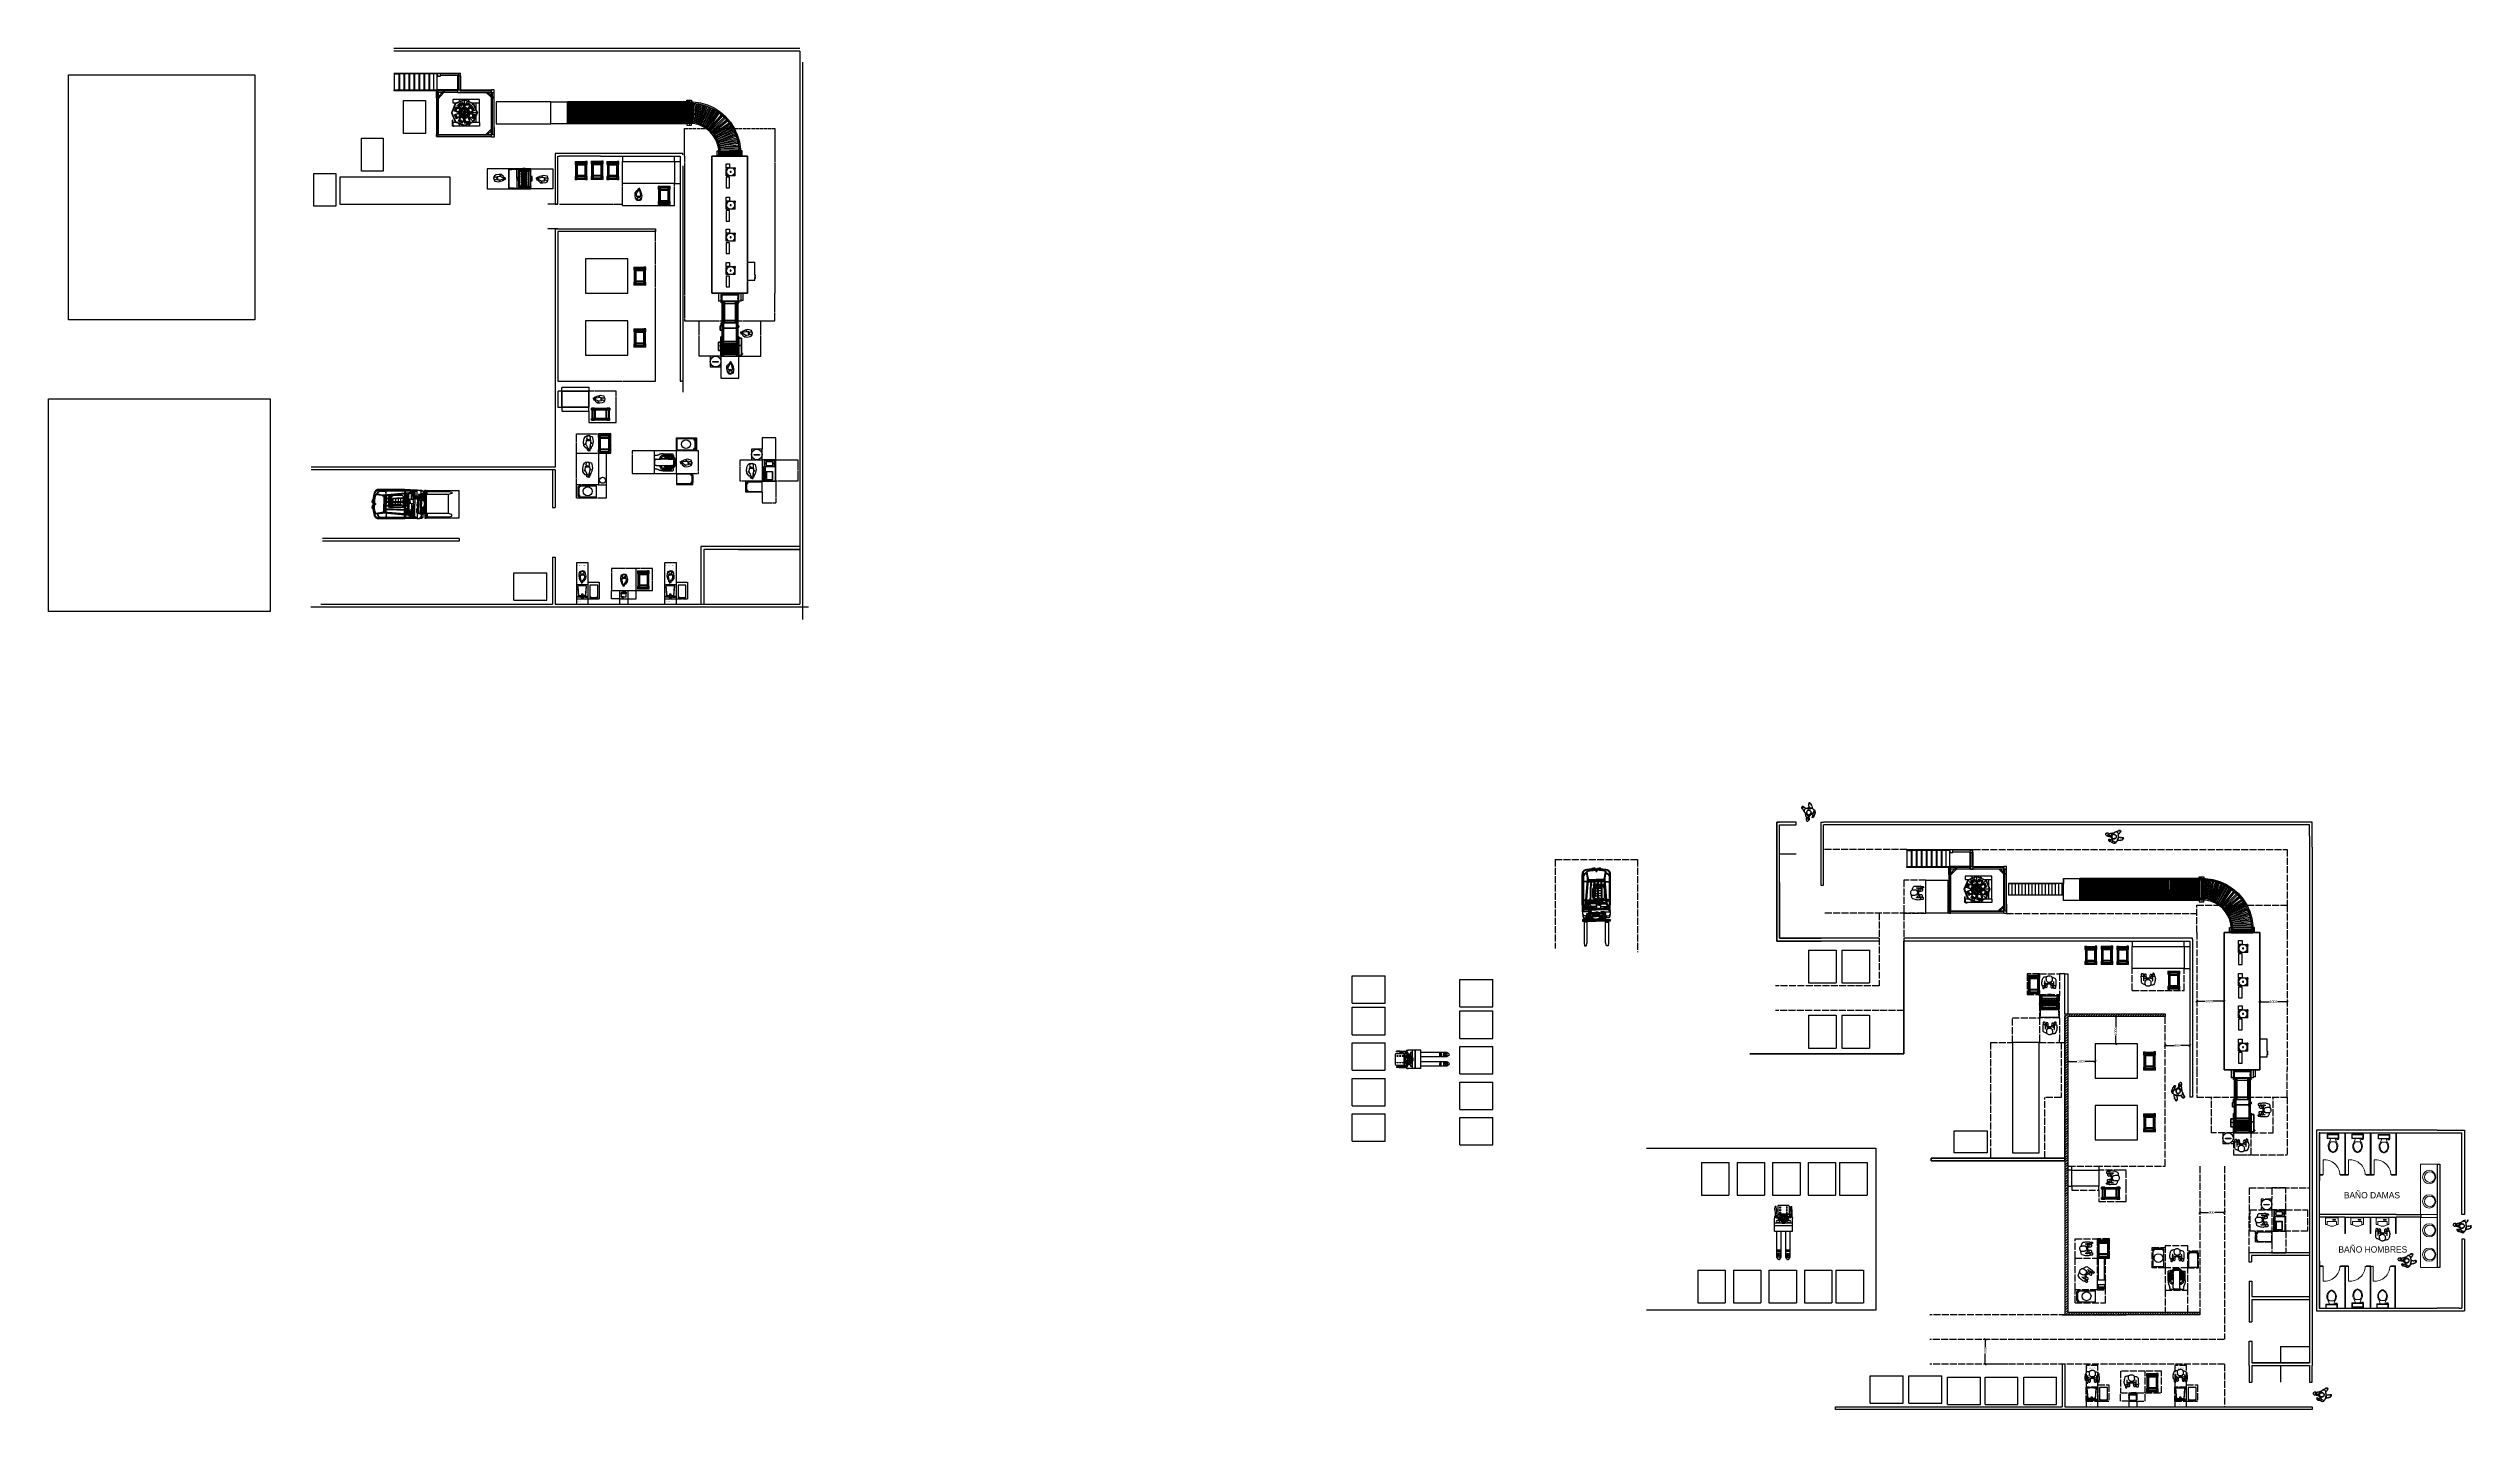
# Model space of a CAD drawing. Header units: millimetres. Extents: x -9564 to 78776, y -25260 to 24346.
import ezdxf

# ---------------------------------------------------------------- set-up
doc = ezdxf.new("R2010")
doc.units = ezdxf.units.MM
doc.header["$LTSCALE"] = 100
for name, pattern in [('DASHED', [1.524, 1.27, -0.254]), ('DASHED2', [0.762, 0.635, -0.127]), ('DASHEDX2', [3.048, 2.54, -0.508]), ('DOT', [0.508, 0, -0.508])]:
    doc.linetypes.add(name, pattern=pattern)
for name, color, linetype, lineweight in [('A-MOBILIARIO FIJO', 83, 'Continuous', 5), ('Area maquinas', 140, 'DASHEDX2', 50), ('MURO', 7, 'Continuous', 50)]:
    doc.layers.add(name, color=color, linetype=linetype, lineweight=lineweight)
for name, color, linetype in [('Area circulacion', 50, 'DASHEDX2'), ('Area proceso', 90, 'DASHEDX2'), ('Cotas secundarias', 81, 'Continuous'), ('Edges', 7, 'Continuous'), ('freecads.com', 7, 'Continuous'), ('Maquinas', 200, 'Continuous'), ('Mesas-estantes', 230, 'Continuous'), ('MUROS', 7, 'Continuous'), ('Personal', 20, 'Continuous'), ('rotulo', 1, 'Continuous'), ('SLIM', 6, 'DASHED'), ('Transporte semielaborado', 30, 'Continuous')]:
    doc.layers.add(name, color=color, linetype=linetype)
doc.styles.add('OpenSans', font='OpenSans-Regular.ttf')
doc.styles.add('OpenSansCondensed-Light', font='OpenSansCondensed-Light.ttf')
doc.dimstyles.new('Cotas Mateo', dxfattribs={"dimtxt": 90, "dimasz": 70, "dimexe": 0.375, "dimexo": 0.125, "dimgap": 0.1, "dimtad": 1, "dimzin": 12, "dimdsep": 46, "dimtxsty": 'OpenSansCondensed-Light', "dimblk": 'OBLIQUE', "dimcen": 2.5, "dimazin": 3, "dimtfac": 0.5, "dimtmove": 2, "dimatfit": 3, "dimarcsym": 0})

# ---------------------------------------------------------------- blocks, each defined once
blk = doc.blocks.new('Weighing Scale pl')
for p, q in [((492, 705), (446, 177)), ((881, 705), (927, 177))]:
    blk.add_line(p, q)
blk.add_arc((688, 1547), 1391, 259.98643, 279.88703)
at = {"layer": 'Edges'}
for p, q in [((375, 773), (375, 782)), ((375, 782), (382, 782)), ((382, 773), (375, 773)), ((382, 773), (382, 782)), ((382, 782), (402, 782)), ((402, 773), (382, 773)), ((402, 805), (402, 782)), ((402, 805), (490, 805)), ((412, 782), (402, 782)), ((402, 773), (402, 750)), ((402, 773), (412, 773)), ((402, 750), (490, 750)), ((412, 789), (412, 782)), ((478, 789), (412, 789)), ((478, 782), (412, 782)), ((412, 773), (412, 767)), ((412, 773), (478, 773)), ((412, 767), (478, 767)), ((484, 714), (437, 169)), ((437, 169), (446, 177)), ((437, 169), (478, 163)), ((478, 789), (478, 782)), ((490, 782), (478, 782)), ((478, 773), (478, 767)), ((478, 773), (490, 773)), ((478, 163), (519, 158)), ((484, 714), (542, 714)), ((492, 705), (484, 714)), ((490, 805), (490, 782)), ((543, 805), (490, 805)), ((543, 782), (490, 782)), ((490, 773), (490, 750)), ((490, 773), (543, 773)), ((543, 750), (490, 750)), ((519, 158), (561, 153)), ((542, 714), (551, 748)), ((542, 714), (642, 714)), ((543, 782), (543, 805)), ((543, 805), (592, 805)), ((581, 782), (543, 782)), ((543, 750), (543, 773)), ((543, 773), (581, 773)), ((543, 750), (552, 750)), ((551, 748), (552, 750)), ((644, 750), (552, 750)), ((561, 153), (603, 151)), ((581, 789), (581, 782)), ((581, 789), (646, 789)), ((581, 782), (581, 773)), ((581, 773), (581, 767)), ((645, 767), (581, 767)), ((592, 805), (647, 805)), ((603, 151), (645, 149)), ((642, 714), (637, 631)), ((645, 639), (637, 631)), ((637, 631), (736, 631)), ((644, 750), (642, 714)), ((645, 767), (644, 750)), ((655, 815), (645, 639)), ((646, 789), (645, 767)), ((645, 639), (728, 639)), ((645, 149), (687, 148)), ((647, 805), (646, 789)), ((647, 815), (647, 805)), ((647, 815), (655, 815)), ((655, 815), (674, 815)), ((674, 815), (699, 815)), ((687, 148), (728, 149)), ((718, 815), (699, 815)), ((728, 639), (718, 815)), ((718, 815), (718, 815)), ((724, 815), (718, 815)), ((724, 815), (718, 815)), ((726, 815), (724, 815)), ((727, 805), (726, 815)), ((728, 782), (727, 805)), ((727, 805), (781, 805)), ((953, 782), (728, 782)), ((728, 773), (728, 782)), ((728, 773), (953, 773)), ((729, 750), (728, 773)), ((736, 631), (728, 639)), ((728, 149), (770, 151)), ((731, 714), (729, 750)), ((821, 750), (729, 750)), ((731, 714), (832, 714)), ((736, 631), (731, 714)), ((770, 151), (812, 153)), ((781, 805), (971, 805)), ((812, 153), (854, 158)), ((821, 750), (823, 748)), ((821, 750), (971, 750)), ((823, 748), (832, 714)), ((889, 714), (832, 714)), ((854, 158), (895, 163)), ((889, 714), (881, 705)), ((937, 169), (889, 714)), ((895, 163), (937, 169)), ((937, 169), (927, 177)), ((953, 782), (953, 773)), ((953, 782), (971, 782)), ((971, 773), (953, 773)), ((971, 805), (971, 782)), ((971, 773), (971, 782)), ((971, 782), (978, 782)), ((971, 773), (971, 750)), ((971, 773), (978, 773)), ((978, 773), (978, 782))]:
    blk.add_line(p, q, dxfattribs=at)
for points in [[(592, 805), (602, 812), (611, 817), (619, 821), (626, 825), (633, 828), (639, 830), (644, 832), (650, 833), (655, 835), (660, 836), (664, 837), (669, 837), (674, 838), (678, 838), (682, 838), (687, 838), (691, 838), (695, 838), (700, 838), (704, 837), (709, 837), (713, 836), (718, 835), (723, 833), (729, 832), (734, 830), (741, 828), (747, 825), (754, 821), (762, 817), (771, 812), (781, 805)], [(699, 815), (698, 815), (696, 816), (695, 816), (693, 816), (692, 817), (690, 817), (688, 817), (687, 817), (685, 817), (683, 817), (682, 817), (680, 816), (678, 816), (677, 816), (676, 815), (674, 815)]]:
    blk.add_lwpolyline(points, dxfattribs=at)
blk = doc.blocks.new('weightplans')
at = {"layer": 'Edges'}
for p, q in [((11.9, 0.5), (11.6, 0.5)), ((11.6, -0.7), (11.6, 0.5)), ((12.1, 1.3), (11.9, 1.3)), ((11.9, 0.9), (11.9, 1.3)), ((11.9, 0.9), (11.9, 0.5)), ((12.1, 0.9), (11.9, 0.9)), ((12.1, 0.5), (11.9, 0.5)), ((12.2, 6.6), (12.1, 6.6)), ((12.1, 6.5), (12.1, 6.6)), ((12.2, 6.5), (12.1, 6.5)), ((12.1, 5.7), (12.1, 6.5)), ((12.2, 5.7), (12.1, 5.7)), ((12.1, 4.7), (12.1, 5.7)), ((12.2, 4.7), (12.1, 4.7)), ((12.1, 4.7), (12.1, 1.3)), ((12.1, 0.9), (12.1, 1.3)), ((12.1, 0.9), (12.1, 0.5)), ((12.1, -0.7), (12.1, 0.5)), ((12.2, 11.4), (12.2, 7.5)), ((12.2, 11.4), (17.2, 11.4)), ((12.2, 7.5), (12.2, 6.8)), ((12.2, 7.5), (12.9, 7.5)), ((12.2, 6.8), (30.6, 6.8)), ((12.2, 6.8), (12.2, 6.6)), ((12.2, 6.6), (12.2, 6.5)), ((12.2, 6.5), (12.2, 5.7)), ((12.2, 4.7), (12.2, 5.7)), ((12.2, 4.7), (12.2, -5)), ((12.9, 7.5), (12.9, 9.8)), ((12.9, 9.8), (16.6, 9.8)), ((16.6, 7.5), (12.9, 7.5)), ((16.6, 9.8), (16.6, 7.5)), ((16.6, 7.5), (17.2, 7.5)), ((17.2, 11.4), (17.2, 7.5)), ((30.6, 11.4), (17.2, 11.4)), ((18.2, 7.4), (18.2, 10.7)), ((18.2, 10.7), (21.4, 10.7)), ((21.4, 7.4), (18.2, 7.4)), ((21.4, 10.7), (21.4, 7.4)), ((22.6, 7.4), (22.6, 10.7)), ((22.6, 10.7), (29.6, 10.7)), ((29.6, 7.4), (22.6, 7.4)), ((29.6, 10.7), (29.6, 7.4)), ((30.6, 11.4), (30.6, 6.8)), ((30.6, -6.2), (30.6, 6.8)), ((11.9, -0.7), (11.6, -0.7)), ((12.1, -0.7), (11.9, -0.7)), ((11.9, -0.7), (11.9, -1.1)), ((12.1, -1.1), (11.9, -1.1)), ((11.9, -1.5), (11.9, -1.1)), ((12.1, -1.5), (11.9, -1.5)), ((12.1, -0.7), (12.1, -1.1)), ((12.1, -1.5), (12.1, -1.1)), ((12.1, -1.5), (12.1, -5)), ((12.2, -5), (12.1, -5)), ((12.2, -5), (12.2, -6.2)), ((12.2, -6.2), (30.6, -6.2)), ((12.2, -6.2), (12.2, -7)), ((12.2, -7), (13.7, -7)), ((13.7, -6.5), (13.7, -6.9)), ((21, -6.5), (13.7, -6.5)), ((21, -6.9), (13.7, -6.9)), ((13.7, -6.9), (13.7, -7)), ((13.7, -7), (14.1, -8.5)), ((14.1, -8.5), (20.5, -8.5)), ((20.5, -8.5), (21, -7)), ((21, -6.9), (21, -6.5)), ((21, -7), (21, -6.9)), ((21, -7), (30.6, -7)), ((30.6, -7), (30.6, -6.2))]:
    blk.add_line(p, q, dxfattribs=at)
blk = doc.blocks.new('Bakery Trolley pl')
at = {"layer": 'Transporte semielaborado'}
for p, q in [((0.18, 0.625), (0.237, 0.625)), ((0.18, 0.625), (0.18, 0.526)), ((0.18, 0.526), (0.193, 0.526)), ((0.18, 0.139), (0.193, 0.139)), ((0.18, 0.139), (0.18, 0.04)), ((0.18, 0.04), (0.237, 0.04)), ((0.237, 0.613), (0.193, 0.613)), ((0.193, 0.526), (0.193, 0.613)), ((0.193, 0.526), (0.193, 0.139)), ((0.193, 0.139), (0.193, 0.053)), ((0.237, 0.053), (0.193, 0.053)), ((0.223, 0.583), (0.223, 0.083)), ((0.243, 0.583), (0.223, 0.583)), ((0.223, 0.083), (0.243, 0.083)), ((0.237, 0.613), (0.237, 0.625)), ((0.505, 0.613), (0.237, 0.613)), ((0.237, 0.04), (0.237, 0.053)), ((0.237, 0.053), (0.505, 0.053)), ((0.243, 0.583), (0.243, 0.58)), ((0.499, 0.583), (0.243, 0.583)), ((0.243, 0.58), (0.499, 0.58)), ((0.243, 0.58), (0.243, 0.524)), ((0.243, 0.524), (0.499, 0.524)), ((0.243, 0.524), (0.243, 0.497)), ((0.243, 0.497), (0.499, 0.497)), ((0.243, 0.497), (0.243, 0.162)), ((0.243, 0.162), (0.499, 0.162)), ((0.243, 0.162), (0.243, 0.132)), ((0.243, 0.132), (0.499, 0.132)), ((0.243, 0.132), (0.243, 0.083)), ((0.499, 0.083), (0.243, 0.083)), ((0.519, 0.583), (0.499, 0.583)), ((0.499, 0.58), (0.499, 0.583)), ((0.499, 0.524), (0.499, 0.58)), ((0.499, 0.497), (0.499, 0.524)), ((0.499, 0.162), (0.499, 0.497)), ((0.499, 0.132), (0.499, 0.162)), ((0.499, 0.083), (0.499, 0.132)), ((0.499, 0.083), (0.519, 0.083)), ((0.505, 0.613), (0.505, 0.625)), ((0.505, 0.625), (0.561, 0.625)), ((0.549, 0.613), (0.505, 0.613)), ((0.505, 0.053), (0.505, 0.04)), ((0.549, 0.053), (0.505, 0.053)), ((0.561, 0.04), (0.505, 0.04)), ((0.519, 0.083), (0.519, 0.583)), ((0.549, 0.526), (0.549, 0.613)), ((0.549, 0.526), (0.561, 0.526)), ((0.549, 0.139), (0.549, 0.526)), ((0.561, 0.139), (0.549, 0.139)), ((0.549, 0.053), (0.549, 0.139)), ((0.561, 0.526), (0.561, 0.625)), ((0.561, 0.04), (0.561, 0.139))]:
    blk.add_line(p, q, dxfattribs=at)
blk = doc.blocks.new('Bread Slicer pl')
at = {"layer": 'Maquinas'}
for p, q in [((39.1, 62.4), (39, 62.4)), ((39, 62.4), (39, 62.3)), ((39.1, 62.3), (39, 62.3)), ((39, 62.3), (39, 62.2)), ((39.1, 62.2), (39, 62.2)), ((39, 62.2), (39, 62.1)), ((39.1, 62.1), (39, 62.1)), ((39.1, 59.5), (39, 59.5)), ((39, 59.5), (39, 58.8)), ((39, 58.8), (39, 56.8)), ((39.1, 58.8), (39, 58.8)), ((39.1, 62.6), (39.2, 62.6)), ((39.1, 62.5), (39.1, 62.6)), ((39.1, 62.4), (39.1, 62.5)), ((39.1, 62.4), (39.1, 62.4)), ((39.1, 62.4), (39.1, 62.4)), ((39.1, 62.4), (39.1, 62.4)), ((39.1, 62.3), (39.1, 62.4)), ((39.1, 62.1), (39.1, 62.4)), ((39.1, 62.2), (39.1, 62.3)), ((39.1, 62.1), (39.1, 62.2)), ((39.1, 62.1), (39.1, 62.1)), ((39.1, 59.5), (39.1, 62.1)), ((39.1, 62.1), (39.1, 62.1)), ((39.1, 59.5), (39.1, 58.8)), ((39.1, 56.8), (39.1, 58.8)), ((39.2, 62.6), (39.3, 62.7)), ((39.3, 62.7), (39.4, 62.7)), ((39.4, 62.7), (39.5, 62.7)), ((39.5, 62.7), (60.8, 62.7)), ((60.9, 62.7), (60.8, 62.7)), ((60.9, 62.7), (61, 62.7)), ((61, 62.7), (61.1, 62.6)), ((61.2, 62.6), (61.1, 62.6)), ((61.2, 62.6), (61.2, 62.5)), ((61.2, 62.4), (61.2, 62.5)), ((61.2, 62.4), (61.3, 62.4)), ((61.2, 62.4), (61.2, 62.4)), ((61.2, 62.4), (61.2, 62.1)), ((61.2, 62.3), (61.2, 62.4)), ((61.2, 62.4), (61.2, 62.4)), ((61.2, 62.4), (61.2, 62.4)), ((61.2, 62.3), (61.3, 62.3)), ((61.2, 62.2), (61.2, 62.3)), ((61.2, 62.2), (61.3, 62.2)), ((61.2, 62.1), (61.2, 62.2)), ((61.2, 62.1), (61.2, 62.1)), ((61.2, 62.1), (61.3, 62.1)), ((61.2, 62.1), (61.2, 59.5)), ((61.2, 62.1), (61.2, 62.1)), ((61.2, 59.5), (61.2, 60.7)), ((61.2, 59.5), (61.3, 59.5)), ((61.2, 58.8), (61.2, 59.5)), ((61.2, 58.8), (61.3, 58.8)), ((61.2, 56.8), (61.2, 58.8)), ((61.3, 62.4), (61.3, 62.3)), ((61.3, 62.2), (61.3, 62.3)), ((61.3, 62.2), (61.3, 62.1)), ((61.3, 58.8), (61.3, 59.5)), ((61.3, 56.8), (61.3, 58.8)), ((39.1, 56.8), (39, 56.8)), ((39, 56.8), (39, 56)), ((39.1, 56), (39, 56)), ((39.1, 51.9), (39, 51.9)), ((39, 51.9), (39, 51.8)), ((39.1, 51.8), (39, 51.8)), ((39, 51.8), (39, 51.7)), ((39.1, 51.7), (39, 51.7)), ((39, 51.7), (39, 51.6)), ((39.1, 51.6), (39, 51.6)), ((39.1, 56.8), (39.1, 56)), ((39.1, 56), (39.1, 51.9)), ((39.1, 51.9), (39.1, 51.9)), ((39.1, 51.8), (39.1, 51.9)), ((39.1, 51.9), (39.1, 51.9)), ((39.1, 51.6), (39.1, 51.9)), ((39.1, 51.7), (39.1, 51.8)), ((39.1, 51.6), (39.1, 51.7)), ((39.1, 51.6), (39.1, 51.6)), ((39.1, 51.3), (39.1, 51.6)), ((39.1, 51.6), (39.1, 51.6)), ((39.1, 51.3), (39.1, 51.1)), ((39.1, 51.1), (39.1, 51)), ((39.1, 51), (39.2, 50.9)), ((39.2, 50.7), (39.2, 50.9)), ((39.2, 50.9), (39.2, 50.9)), ((39.2, 50.9), (39.3, 50.8)), ((39.2, 50.7), (39.2, 37.7)), ((39.2, 50.7), (39.5, 50.7)), ((39.2, 37.7), (40.4, 37.7)), ((39.2, 37.7), (39.2, 37.2)), ((39.2, 37.2), (40.4, 37.2)), ((39.3, 50.8), (39.4, 50.8)), ((39.4, 50.8), (39.5, 50.7)), ((39.5, 53.5), (60.8, 53.5)), ((39.5, 50.7), (40.4, 50.7)), ((39.7, 39.9), (39.6, 39.7)), ((39.7, 39.8), (39.6, 39.8)), ((39.6, 39.8), (39.6, 39.7)), ((39.6, 39.7), (39.7, 39.7)), ((39.6, 39.7), (39.6, 39.7)), ((39.7, 39.6), (39.6, 39.7)), ((39.6, 39.7), (39.7, 39.7)), ((39.7, 39.9), (39.7, 39.9)), ((39.8, 39.9), (39.7, 39.9)), ((39.7, 39.9), (39.7, 39.9)), ((39.7, 39.9), (39.7, 39.8)), ((39.7, 39.9), (39.9, 39.9)), ((39.7, 39.9), (39.9, 39.9)), ((39.7, 39.9), (39.7, 39.9)), ((39.8, 39.9), (39.7, 39.8)), ((39.7, 39.9), (39.7, 39.7)), ((39.7, 39.7), (39.7, 39.8)), ((39.7, 39.8), (39.7, 39.8)), ((39.7, 39.8), (39.7, 39.8)), ((39.7, 39.8), (39.8, 39.8)), ((39.7, 39.7), (39.7, 39.8)), ((39.7, 39.8), (39.7, 39.7)), ((39.7, 39.8), (39.7, 39.8)), ((39.7, 39.8), (39.7, 39.8)), ((39.7, 39.7), (39.7, 39.6)), ((39.7, 39.7), (39.7, 39.6)), ((39.7, 39.7), (39.7, 39.7)), ((39.7, 39.7), (39.7, 39.7)), ((39.7, 39.6), (39.7, 39.7)), ((39.7, 39.7), (39.7, 39.7)), ((39.8, 39.7), (39.7, 39.7)), ((39.7, 39.7), (39.7, 39.7)), ((39.7, 39.6), (39.7, 39.6)), ((39.7, 39.6), (39.8, 39.6)), ((39.7, 39.6), (39.7, 39.6)), ((39.7, 39.6), (39.8, 39.6)), ((39.9, 39.6), (39.7, 39.6)), ((39.7, 39.6), (39.7, 39.6)), ((39.9, 39.6), (39.7, 39.6)), ((39.9, 39.9), (39.8, 39.9)), ((39.8, 39.9), (39.8, 39.9)), ((39.8, 39.9), (39.8, 39.9)), ((39.8, 39.8), (39.8, 39.9)), ((39.8, 39.9), (39.8, 39.9)), ((39.8, 39.8), (39.8, 39.8)), ((39.8, 39.8), (39.8, 39.8)), ((39.9, 39.8), (39.8, 39.8)), ((39.8, 39.8), (39.8, 39.8)), ((39.9, 39.8), (39.8, 39.8)), ((39.8, 39.8), (39.8, 39.8)), ((39.8, 39.8), (39.8, 39.8)), ((39.8, 39.8), (39.8, 39.8)), ((39.8, 39.7), (39.8, 39.7)), ((39.8, 39.6), (39.9, 39.7)), ((39.8, 39.6), (39.8, 39.7)), ((39.8, 39.7), (39.8, 39.7)), ((39.8, 39.7), (39.8, 39.6)), ((39.8, 39.7), (39.8, 39.7)), ((39.8, 39.7), (39.9, 39.7)), ((39.8, 39.6), (39.8, 39.6)), ((39.8, 39.6), (39.8, 39.6)), ((39.8, 39.6), (39.8, 39.6)), ((39.8, 39.6), (39.9, 39.6)), ((39.8, 39.6), (39.8, 39.6)), ((39.8, 39.6), (39.8, 39.6)), ((39.9, 39.8), (39.9, 39.9)), ((39.9, 39.9), (39.9, 39.9)), ((39.9, 39.9), (39.9, 39.9)), ((39.9, 39.9), (39.9, 39.7)), ((39.9, 39.9), (39.9, 39.7)), ((39.9, 39.7), (39.9, 39.8)), ((39.9, 39.7), (39.9, 39.8)), ((39.9, 39.8), (39.9, 39.8)), ((39.9, 39.7), (39.9, 39.8)), ((39.9, 39.8), (39.9, 39.8)), ((39.9, 39.8), (39.9, 39.8)), ((39.9, 39.6), (39.9, 39.7)), ((39.9, 39.6), (39.9, 39.7)), ((39.9, 39.7), (39.9, 39.7)), ((39.9, 39.6), (39.9, 39.7)), ((39.9, 39.7), (39.9, 39.7)), ((39.9, 39.7), (39.9, 39.7)), ((39.9, 39.7), (39.9, 39.7)), ((39.9, 39.7), (39.9, 39.7)), ((39.9, 39.7), (39.9, 39.7)), ((39.9, 39.6), (39.9, 39.6)), ((39.9, 39.6), (39.9, 39.6)), ((59.9, 52), (40.4, 52)), ((40.4, 50.8), (40.4, 52)), ((40.4, 50.7), (40.4, 50.8)), ((40.4, 50.7), (40.5, 50.7)), ((40.4, 50.7), (40.4, 38.9)), ((40.5, 38.8), (40.4, 38.9)), ((40.4, 38.9), (40.4, 37.9)), ((40.4, 37.9), (40.5, 37.9)), ((40.4, 37.9), (40.4, 37.7)), ((40.4, 37.7), (40.4, 37.2)), ((40.5, 37.2), (40.4, 37.2)), ((41.7, 50.7), (40.5, 50.7)), ((40.5, 38.8), (40.5, 50.7)), ((40.5, 37.9), (40.5, 38.8)), ((40.5, 37.5), (40.5, 37.9)), ((40.5, 37.5), (40.9, 37.5)), ((40.5, 37.2), (40.5, 37.5)), ((40.5, 37.2), (40.8, 37.2)), ((40.8, 37.2), (40.8, 37.1)), ((40.8, 37.2), (40.8, 37.2)), ((40.8, 37.2), (40.8, 37.2)), ((40.9, 37.2), (40.8, 37.2)), ((41.1, 37.2), (40.8, 37.2)), ((40.8, 37.1), (40.9, 37.1)), ((40.9, 39.8), (40.9, 39.9)), ((40.9, 39.9), (41, 39.9)), ((40.9, 39.8), (40.9, 37.5)), ((41, 39.8), (40.9, 39.8)), ((40.9, 37.5), (40.9, 37.4)), ((40.9, 37.4), (59.3, 37.4)), ((40.9, 37.2), (40.9, 37.1)), ((41, 37.2), (40.9, 37.2)), ((40.9, 37.1), (41, 37.1)), ((41, 39.8), (41, 39.9)), ((41.7, 39.9), (41, 39.9)), ((59.3, 39.8), (41, 39.8)), ((41, 37.2), (41, 37.1)), ((41.1, 37.2), (41, 37.2)), ((41, 37.1), (41.1, 37.1)), ((41.1, 37.2), (41.3, 37.2)), ((41.1, 37.2), (41.1, 37.2)), ((41.1, 37.2), (41.1, 37.1)), ((41.1, 37.2), (41.1, 37.2)), ((41.3, 37.2), (41.3, 37.1)), ((41.3, 37.2), (41.3, 37.2)), ((41.4, 37.2), (41.3, 37.2)), ((41.3, 37.2), (41.3, 37.2)), ((41.6, 37.2), (41.3, 37.2)), ((41.3, 37.1), (41.4, 37.1)), ((41.4, 37.2), (41.4, 37.1)), ((41.5, 37.2), (41.4, 37.2)), ((41.4, 37.1), (41.5, 37.1)), ((41.5, 37.2), (41.5, 37.1)), ((41.6, 37.2), (41.5, 37.2)), ((41.5, 37.1), (41.6, 37.1)), ((41.6, 37.2), (47.6, 37.2)), ((41.6, 37.2), (41.6, 37.2)), ((41.6, 37.2), (41.6, 37.1)), ((41.6, 37.2), (41.6, 37.2)), ((41.7, 50.7), (41.7, 39.9)), ((41.7, 50.7), (58.5, 50.7)), ((58.5, 39.9), (41.7, 39.9)), ((41.9, 48.7), (42, 48.7)), ((41.9, 48.7), (41.9, 48.5)), ((41.9, 48.5), (42, 48.5)), ((41.9, 48.5), (41.9, 45)), ((41.9, 45), (42, 45)), ((41.9, 41.5), (41.9, 45)), ((41.9, 41.5), (42, 41.5)), ((41.9, 41.4), (41.9, 41.5)), ((41.9, 41.4), (42, 41.4)), ((42, 48.7), (42, 48.5)), ((42, 48.5), (42, 45)), ((42, 41.5), (42, 45)), ((42, 41.4), (42, 41.5)), ((42.1, 48.7), (42.2, 48.7)), ((42.1, 48.7), (42.1, 48.5)), ((42.1, 48.5), (42.2, 48.5)), ((42.1, 48.5), (42.1, 45)), ((42.1, 45), (42.2, 45)), ((42.1, 41.5), (42.1, 45)), ((42.1, 41.5), (42.2, 41.5)), ((42.1, 41.4), (42.1, 41.5)), ((42.1, 41.4), (42.2, 41.4)), ((42.2, 48.7), (42.2, 48.5)), ((42.2, 48.5), (42.2, 45)), ((42.2, 41.5), (42.2, 45)), ((42.2, 41.4), (42.2, 41.5)), ((42.4, 48.7), (42.5, 48.7)), ((42.4, 48.7), (42.4, 48.5)), ((42.4, 48.5), (42.5, 48.5)), ((42.4, 48.5), (42.4, 45)), ((42.4, 45), (42.5, 45)), ((42.4, 41.5), (42.4, 45)), ((42.4, 41.5), (42.5, 41.5)), ((42.4, 41.4), (42.4, 41.5)), ((42.4, 41.4), (42.5, 41.4)), ((42.5, 48.7), (42.5, 48.5)), ((42.5, 48.5), (42.5, 45)), ((42.5, 41.5), (42.5, 45)), ((42.5, 41.4), (42.5, 41.5)), ((42.6, 48.7), (42.7, 48.7)), ((42.6, 48.7), (42.6, 48.5)), ((42.6, 48.5), (42.7, 48.5)), ((42.6, 48.5), (42.6, 45)), ((42.6, 45), (42.7, 45)), ((42.6, 41.5), (42.6, 45)), ((42.6, 41.5), (42.7, 41.5)), ((42.6, 41.4), (42.6, 41.5)), ((42.6, 41.4), (42.7, 41.4)), ((42.7, 48.7), (42.7, 48.5)), ((42.7, 48.5), (42.7, 45)), ((42.7, 41.5), (42.7, 45)), ((42.7, 41.4), (42.7, 41.5)), ((42.9, 48.7), (43, 48.7)), ((42.9, 48.7), (42.9, 48.5)), ((42.9, 48.5), (43, 48.5)), ((42.9, 48.5), (42.9, 45)), ((42.9, 45), (43, 45)), ((42.9, 41.5), (42.9, 45)), ((42.9, 45), (42.9, 45)), ((42.9, 41.5), (43, 41.5)), ((42.9, 41.4), (42.9, 41.5)), ((42.9, 41.4), (43, 41.4)), ((43, 48.7), (43, 48.5)), ((43, 48.5), (43, 45)), ((43, 45), (43, 45)), ((43, 41.5), (43, 45)), ((43, 41.4), (43, 41.5)), ((43.1, 48.7), (43.2, 48.7)), ((43.1, 48.7), (43.1, 48.5)), ((43.1, 48.5), (43.2, 48.5)), ((43.1, 48.5), (43.1, 45)), ((43.1, 41.5), (43.1, 45)), ((43.1, 45), (43.2, 45)), ((43.1, 41.5), (43.2, 41.5)), ((43.1, 41.4), (43.1, 41.5)), ((43.1, 41.4), (43.2, 41.4)), ((43.2, 48.7), (43.2, 48.5)), ((43.2, 48.5), (43.2, 45)), ((43.2, 41.5), (43.2, 45)), ((43.2, 41.4), (43.2, 41.5)), ((43.4, 48.7), (43.5, 48.7)), ((43.4, 48.7), (43.4, 48.5)), ((43.4, 48.5), (43.5, 48.5)), ((43.4, 48.5), (43.4, 45)), ((43.4, 45), (43.5, 45)), ((43.4, 41.5), (43.4, 45)), ((43.4, 45), (43.4, 45)), ((43.4, 41.5), (43.5, 41.5)), ((43.4, 41.4), (43.4, 41.5)), ((43.4, 41.4), (43.5, 41.4)), ((43.5, 48.7), (43.5, 48.5)), ((43.5, 48.5), (43.5, 45)), ((43.5, 45), (43.5, 45)), ((43.5, 41.5), (43.5, 45)), ((43.5, 41.4), (43.5, 41.5)), ((43.6, 48.7), (43.7, 48.7)), ((43.6, 48.7), (43.6, 48.5)), ((43.6, 48.5), (43.7, 48.5)), ((43.6, 48.5), (43.6, 45)), ((43.6, 45), (43.7, 45)), ((43.6, 41.5), (43.6, 45)), ((43.6, 45), (43.6, 45)), ((43.6, 41.5), (43.7, 41.5)), ((43.6, 41.4), (43.6, 41.5)), ((43.6, 41.4), (43.7, 41.4)), ((43.7, 48.7), (43.7, 48.5)), ((43.7, 48.5), (43.7, 45)), ((43.7, 45), (43.7, 45)), ((43.7, 41.5), (43.7, 45)), ((43.7, 41.4), (43.7, 41.5)), ((43.9, 48.7), (44, 48.7)), ((43.9, 48.7), (43.9, 48.5)), ((43.9, 48.5), (44, 48.5)), ((43.9, 48.5), (43.9, 45)), ((43.9, 41.5), (43.9, 45)), ((43.9, 45), (44, 45)), ((43.9, 41.5), (44, 41.5)), ((43.9, 41.4), (43.9, 41.5)), ((43.9, 41.4), (44, 41.4)), ((44, 48.7), (44, 48.5)), ((44, 48.5), (44, 45)), ((44, 41.5), (44, 45)), ((44, 41.4), (44, 41.5)), ((44.1, 48.7), (44.2, 48.7)), ((44.1, 48.7), (44.1, 48.5)), ((44.1, 48.5), (44.2, 48.5)), ((44.1, 48.5), (44.1, 45)), ((44.1, 45), (44.2, 45)), ((44.1, 41.5), (44.1, 45)), ((44.1, 45), (44.1, 45)), ((44.1, 41.5), (44.2, 41.5)), ((44.1, 41.4), (44.1, 41.5)), ((44.1, 41.4), (44.2, 41.4)), ((44.2, 48.7), (44.2, 48.5)), ((44.2, 48.5), (44.2, 45)), ((44.2, 45), (44.2, 45)), ((44.2, 41.5), (44.2, 45)), ((44.2, 41.4), (44.2, 41.5)), ((44.4, 48.7), (44.5, 48.7)), ((44.4, 48.7), (44.4, 48.5)), ((44.4, 48.5), (44.5, 48.5)), ((44.4, 48.5), (44.4, 45)), ((44.4, 45), (44.5, 45)), ((44.4, 41.5), (44.4, 45)), ((44.4, 41.5), (44.5, 41.5)), ((44.4, 41.4), (44.4, 41.5)), ((44.4, 41.4), (44.5, 41.4)), ((44.5, 48.7), (44.5, 48.5)), ((44.5, 48.5), (44.5, 45)), ((44.5, 41.5), (44.5, 45)), ((44.5, 41.4), (44.5, 41.5)), ((44.6, 48.7), (44.7, 48.7)), ((44.6, 48.7), (44.6, 48.5)), ((44.6, 48.5), (44.7, 48.5)), ((44.6, 48.5), (44.6, 45)), ((44.6, 45), (44.7, 45)), ((44.6, 41.5), (44.6, 45)), ((44.6, 41.5), (44.7, 41.5)), ((44.6, 41.4), (44.6, 41.5)), ((44.6, 41.4), (44.7, 41.4)), ((44.7, 48.7), (44.7, 48.5)), ((44.7, 48.5), (44.7, 45)), ((44.7, 41.5), (44.7, 45)), ((44.7, 41.4), (44.7, 41.5)), ((44.9, 48.7), (45, 48.7)), ((44.9, 48.7), (44.9, 48.5)), ((44.9, 48.5), (45, 48.5)), ((44.9, 48.5), (44.9, 45)), ((44.9, 45), (45, 45)), ((44.9, 41.5), (44.9, 45)), ((44.9, 45), (44.9, 45)), ((44.9, 41.5), (45, 41.5)), ((44.9, 41.4), (44.9, 41.5)), ((44.9, 41.4), (45, 41.4)), ((45, 48.7), (45, 48.5)), ((45, 48.5), (45, 45)), ((45, 45), (45, 45)), ((45, 41.5), (45, 45)), ((45, 41.4), (45, 41.5)), ((45.1, 48.7), (45.2, 48.7)), ((45.1, 48.7), (45.1, 48.5)), ((45.1, 48.5), (45.2, 48.5)), ((45.1, 48.5), (45.1, 45)), ((45.1, 41.5), (45.1, 45)), ((45.1, 45), (45.2, 45)), ((45.1, 41.5), (45.2, 41.5)), ((45.1, 41.4), (45.1, 41.5)), ((45.1, 41.4), (45.2, 41.4)), ((45.2, 48.7), (45.2, 48.5)), ((45.2, 48.5), (45.2, 45)), ((45.2, 41.5), (45.2, 45)), ((45.2, 41.4), (45.2, 41.5)), ((45.4, 48.7), (45.5, 48.7)), ((45.4, 48.7), (45.4, 48.5)), ((45.4, 48.5), (45.5, 48.5)), ((45.4, 48.5), (45.4, 45)), ((45.4, 45), (45.5, 45)), ((45.4, 41.5), (45.4, 45)), ((45.4, 41.5), (45.5, 41.5)), ((45.4, 41.4), (45.4, 41.5)), ((45.4, 41.4), (45.5, 41.4)), ((45.5, 48.7), (45.5, 48.5)), ((45.5, 48.5), (45.5, 45)), ((45.5, 41.5), (45.5, 45)), ((45.5, 41.4), (45.5, 41.5)), ((45.6, 48.7), (45.7, 48.7)), ((45.6, 48.7), (45.6, 48.5)), ((45.6, 48.5), (45.7, 48.5)), ((45.6, 48.5), (45.6, 45)), ((45.6, 45), (45.7, 45)), ((45.6, 41.5), (45.6, 45)), ((45.6, 45), (45.6, 45)), ((45.6, 41.5), (45.7, 41.5)), ((45.6, 41.4), (45.6, 41.5)), ((45.6, 41.4), (45.7, 41.4)), ((45.7, 48.7), (45.7, 48.5)), ((45.7, 48.5), (45.7, 45)), ((45.7, 45), (45.7, 45)), ((45.7, 41.5), (45.7, 45)), ((45.7, 41.4), (45.7, 41.5)), ((45.9, 48.7), (46, 48.7)), ((45.9, 48.7), (45.9, 48.5)), ((45.9, 48.5), (46, 48.5)), ((45.9, 48.5), (45.9, 45)), ((45.9, 41.5), (45.9, 45)), ((45.9, 45), (46, 45)), ((45.9, 41.5), (46, 41.5)), ((45.9, 41.4), (45.9, 41.5)), ((45.9, 41.4), (46, 41.4)), ((46, 48.7), (46, 48.5)), ((46, 48.5), (46, 45)), ((46, 41.5), (46, 45)), ((46, 41.4), (46, 41.5)), ((46.1, 48.7), (46.2, 48.7)), ((46.1, 48.7), (46.1, 48.5)), ((46.1, 48.5), (46.2, 48.5)), ((46.1, 48.5), (46.1, 45)), ((46.1, 45), (46.2, 45)), ((46.1, 41.5), (46.1, 45)), ((46.1, 41.5), (46.2, 41.5)), ((46.1, 41.4), (46.1, 41.5)), ((46.1, 41.4), (46.2, 41.4)), ((46.2, 48.7), (46.2, 48.5)), ((46.2, 48.5), (46.2, 45)), ((46.2, 41.5), (46.2, 45)), ((46.2, 41.4), (46.2, 41.5)), ((46.4, 48.7), (46.5, 48.7)), ((46.4, 48.7), (46.4, 48.5)), ((46.4, 48.5), (46.5, 48.5)), ((46.4, 48.5), (46.4, 45)), ((46.4, 45), (46.5, 45)), ((46.4, 41.5), (46.4, 45)), ((46.4, 45), (46.4, 45)), ((46.4, 41.5), (46.5, 41.5)), ((46.4, 41.4), (46.4, 41.5)), ((46.4, 41.4), (46.5, 41.4)), ((46.5, 48.7), (46.5, 48.5)), ((46.5, 48.5), (46.5, 45)), ((46.5, 45), (46.5, 45)), ((46.5, 41.5), (46.5, 45)), ((46.5, 41.4), (46.5, 41.5)), ((46.6, 48.7), (46.7, 48.7)), ((46.6, 48.7), (46.6, 48.5)), ((46.6, 48.5), (46.7, 48.5)), ((46.6, 48.5), (46.6, 45)), ((46.6, 45), (46.7, 45)), ((46.6, 41.5), (46.6, 45)), ((46.6, 41.5), (46.7, 41.5)), ((46.6, 41.4), (46.6, 41.5)), ((46.6, 41.4), (46.7, 41.4)), ((46.7, 48.7), (46.7, 48.5)), ((46.7, 48.5), (46.7, 45)), ((46.7, 41.5), (46.7, 45)), ((46.7, 41.4), (46.7, 41.5)), ((46.9, 48.7), (47, 48.7)), ((46.9, 48.7), (46.9, 48.5)), ((46.9, 48.5), (47, 48.5)), ((46.9, 48.5), (46.9, 45)), ((46.9, 45), (47, 45)), ((46.9, 41.5), (46.9, 45)), ((46.9, 45), (46.9, 45)), ((46.9, 41.5), (47, 41.5)), ((46.9, 41.4), (46.9, 41.5)), ((46.9, 41.4), (47, 41.4)), ((47, 48.7), (47, 48.5)), ((47, 48.5), (47, 45)), ((47, 45), (47, 45)), ((47, 41.5), (47, 45)), ((47, 41.4), (47, 41.5)), ((47.1, 48.7), (47.2, 48.7)), ((47.1, 48.7), (47.1, 48.5)), ((47.1, 48.5), (47.2, 48.5)), ((47.1, 48.5), (47.1, 45)), ((47.1, 45), (47.2, 45)), ((47.1, 41.5), (47.1, 45)), ((47.1, 41.5), (47.2, 41.5)), ((47.1, 41.4), (47.1, 41.5)), ((47.1, 41.4), (47.2, 41.4)), ((47.2, 48.7), (47.2, 48.5)), ((47.2, 48.5), (47.2, 45)), ((47.2, 41.5), (47.2, 45)), ((47.2, 41.4), (47.2, 41.5)), ((47.4, 48.7), (47.5, 48.7)), ((47.4, 48.7), (47.4, 48.5)), ((47.4, 48.5), (47.5, 48.5)), ((47.4, 48.5), (47.4, 45)), ((47.4, 41.5), (47.4, 45)), ((47.4, 45), (47.5, 45)), ((47.4, 41.5), (47.5, 41.5)), ((47.4, 41.4), (47.4, 41.5)), ((47.4, 41.4), (47.5, 41.4)), ((47.5, 48.7), (47.5, 48.5)), ((47.5, 48.5), (47.5, 45)), ((47.5, 41.5), (47.5, 45)), ((47.5, 41.4), (47.5, 41.5)), ((47.6, 48.7), (47.7, 48.7)), ((47.6, 48.7), (47.6, 48.5)), ((47.6, 48.5), (47.7, 48.5)), ((47.6, 48.5), (47.6, 45)), ((47.6, 45), (47.7, 45)), ((47.6, 41.5), (47.6, 45)), ((47.6, 41.5), (47.7, 41.5)), ((47.6, 41.4), (47.6, 41.5)), ((47.6, 41.4), (47.7, 41.4)), ((47.6, 37.2), (47.6, 36.1)), ((48, 37.2), (47.6, 37.2)), ((47.6, 36.1), (47.7, 36)), ((47.7, 48.7), (47.7, 48.5)), ((47.7, 48.5), (47.7, 45)), ((47.7, 41.5), (47.7, 45)), ((47.7, 41.4), (47.7, 41.5)), ((47.7, 36), (47.7, 35.8)), ((47.7, 35.8), (47.8, 35.7)), ((47.8, 35.7), (47.9, 35.6)), ((47.9, 48.7), (48, 48.7)), ((47.9, 48.7), (47.9, 48.5)), ((47.9, 48.5), (48, 48.5)), ((47.9, 48.5), (47.9, 45)), ((47.9, 45), (48, 45)), ((47.9, 41.5), (47.9, 45)), ((47.9, 41.5), (48, 41.5)), ((47.9, 41.4), (47.9, 41.5)), ((47.9, 41.4), (48, 41.4)), ((47.9, 35.6), (48.1, 35.6)), ((48, 48.7), (48, 48.5)), ((48, 48.5), (48, 45)), ((48, 41.5), (48, 45)), ((48, 41.4), (48, 41.5)), ((48, 37.2), (50, 37.2)), ((48, 37.2), (48, 36.1)), ((48, 36.1), (48, 36.1)), ((48, 36.1), (48, 36)), ((48, 36), (48.1, 36)), ((48.1, 48.7), (48.2, 48.7)), ((48.1, 48.7), (48.1, 48.5)), ((48.1, 48.5), (48.2, 48.5)), ((48.1, 48.5), (48.1, 45)), ((48.1, 45), (48.2, 45)), ((48.1, 41.5), (48.1, 45)), ((48.1, 41.5), (48.2, 41.5)), ((48.1, 41.4), (48.1, 41.5)), ((48.1, 41.4), (48.2, 41.4)), ((48.1, 36), (48.1, 36)), ((48.1, 36), (48.2, 35.9)), ((48.1, 35.6), (48.2, 35.6)), ((48.2, 48.7), (48.2, 48.5)), ((48.2, 48.5), (48.2, 45)), ((48.2, 41.5), (48.2, 45)), ((48.2, 41.4), (48.2, 41.5)), ((48.2, 35.9), (48.2, 35.9)), ((48.2, 35.9), (52.1, 35.9)), ((48.2, 35.6), (52.1, 35.6)), ((48.4, 52.9), (48.5, 52.9)), ((48.4, 52.8), (48.4, 52.9)), ((48.4, 52.8), (48.5, 52.9)), ((48.4, 52.7), (48.4, 52.8)), ((48.4, 52.8), (48.4, 52.7)), ((48.4, 52.7), (48.4, 52.7)), ((48.5, 52.6), (48.4, 52.7)), ((48.4, 48.7), (48.5, 48.7)), ((48.4, 48.7), (48.4, 48.5)), ((48.4, 48.5), (48.5, 48.5)), ((48.4, 48.5), (48.4, 45)), ((48.4, 45), (48.5, 45)), ((48.4, 41.5), (48.4, 45)), ((48.4, 41.5), (48.5, 41.5)), ((48.4, 41.4), (48.4, 41.5)), ((48.4, 41.4), (48.5, 41.4)), ((48.5, 52.9), (48.6, 53)), ((48.5, 52.9), (48.6, 52.9)), ((48.6, 52.6), (48.5, 52.6)), ((48.5, 48.7), (48.5, 48.5)), ((48.5, 48.5), (48.5, 45)), ((48.5, 41.5), (48.5, 45)), ((48.5, 41.4), (48.5, 41.5)), ((48.6, 53), (48.8, 53)), ((48.6, 52.9), (48.8, 52.9)), ((48.8, 52.5), (48.6, 52.6)), ((48.6, 48.7), (48.7, 48.7)), ((48.6, 48.7), (48.6, 48.5)), ((48.6, 48.5), (48.7, 48.5)), ((48.6, 48.5), (48.6, 45)), ((48.6, 45), (48.7, 45)), ((48.6, 41.5), (48.6, 45)), ((48.6, 45), (48.6, 45)), ((48.6, 41.5), (48.7, 41.5)), ((48.6, 41.4), (48.6, 41.5)), ((48.6, 41.4), (48.7, 41.4)), ((48.7, 48.7), (48.7, 48.5)), ((48.7, 48.5), (48.7, 45)), ((48.7, 45), (48.7, 45)), ((48.7, 41.5), (48.7, 45)), ((48.7, 41.4), (48.7, 41.5)), ((48.8, 53), (48.9, 53)), ((48.8, 52.9), (48.9, 53)), ((48.9, 52.5), (48.8, 52.5)), ((48.9, 53), (49.1, 53)), ((48.9, 53), (49.1, 53)), ((49.1, 52.5), (48.9, 52.5)), ((48.9, 48.7), (49, 48.7)), ((48.9, 48.7), (48.9, 48.5)), ((48.9, 48.5), (49, 48.5)), ((48.9, 48.5), (48.9, 45)), ((48.9, 45), (49, 45)), ((48.9, 41.5), (48.9, 45)), ((48.9, 41.5), (49, 41.5)), ((48.9, 41.4), (48.9, 41.5)), ((48.9, 41.4), (49, 41.4)), ((49, 48.7), (49, 48.5)), ((49, 48.5), (49, 45)), ((49, 41.5), (49, 45)), ((49, 41.4), (49, 41.5)), ((49.1, 53), (51.1, 53)), ((51.1, 53), (49.1, 53)), ((49.1, 53), (49.1, 53)), ((49.1, 52.5), (51.1, 52.5)), ((49.1, 48.7), (49.2, 48.7)), ((49.1, 48.7), (49.1, 48.5)), ((49.1, 48.5), (49.2, 48.5)), ((49.1, 48.5), (49.1, 45)), ((49.1, 45), (49.2, 45)), ((49.1, 41.5), (49.1, 45)), ((49.1, 45), (49.1, 45)), ((49.1, 41.5), (49.2, 41.5)), ((49.1, 41.4), (49.1, 41.5)), ((49.1, 41.4), (49.2, 41.4)), ((49.2, 48.7), (49.2, 48.5)), ((49.2, 48.5), (49.2, 45)), ((49.2, 45), (49.2, 45)), ((49.2, 41.5), (49.2, 45)), ((49.2, 41.4), (49.2, 41.5)), ((49.4, 48.7), (49.5, 48.7)), ((49.4, 48.7), (49.4, 48.5)), ((49.4, 48.5), (49.5, 48.5)), ((49.4, 48.5), (49.4, 45)), ((49.4, 45), (49.5, 45)), ((49.4, 41.5), (49.4, 45)), ((49.4, 41.5), (49.5, 41.5)), ((49.4, 41.4), (49.4, 41.5)), ((49.4, 41.4), (49.5, 41.4)), ((49.5, 48.7), (49.5, 48.5)), ((49.5, 48.5), (49.5, 45)), ((49.5, 41.5), (49.5, 45)), ((49.5, 41.4), (49.5, 41.5)), ((49.6, 48.7), (49.7, 48.7)), ((49.6, 48.7), (49.6, 48.5)), ((49.6, 48.5), (49.7, 48.5)), ((49.6, 48.5), (49.6, 45)), ((49.6, 45), (49.7, 45)), ((49.6, 41.5), (49.6, 45)), ((49.6, 41.5), (49.7, 41.5)), ((49.6, 41.4), (49.6, 41.5)), ((49.6, 41.4), (49.7, 41.4)), ((49.7, 48.7), (49.7, 48.5)), ((49.7, 48.5), (49.7, 45)), ((49.7, 41.5), (49.7, 45)), ((49.7, 41.4), (49.7, 41.5)), ((49.9, 48.7), (50, 48.7)), ((49.9, 48.7), (49.9, 48.5)), ((49.9, 48.5), (50, 48.5)), ((49.9, 48.5), (49.9, 45)), ((49.9, 45), (50, 45)), ((49.9, 41.5), (49.9, 45)), ((49.9, 45), (49.9, 45)), ((49.9, 41.5), (50, 41.5)), ((49.9, 41.4), (49.9, 41.5)), ((49.9, 41.4), (50, 41.4)), ((49.9, 36.4), (49.9, 36.8)), ((50.1, 36.8), (49.9, 36.8)), ((49.9, 36.4), (50.8, 36.4)), ((50, 48.7), (50, 48.5)), ((50, 48.5), (50, 45)), ((50, 45), (50, 45)), ((50, 41.5), (50, 45)), ((50, 41.4), (50, 41.5)), ((50, 37.2), (50, 37.2)), ((50, 37.2), (50, 37.1)), ((50, 37.2), (50.3, 37.2)), ((50, 37.2), (50, 37.2)), ((50, 37.2), (50.1, 37.2)), ((50.1, 37.1), (50, 37.1)), ((50.1, 48.7), (50.2, 48.7)), ((50.1, 48.7), (50.1, 48.5)), ((50.1, 48.5), (50.2, 48.5)), ((50.1, 48.5), (50.1, 45)), ((50.1, 45), (50.2, 45)), ((50.1, 41.5), (50.1, 45)), ((50.1, 41.5), (50.2, 41.5)), ((50.1, 41.4), (50.1, 41.5)), ((50.1, 41.4), (50.2, 41.4)), ((50.1, 37.2), (50.1, 37.1)), ((50.1, 37.2), (50.2, 37.2)), ((50.1, 36.8), (50.1, 37.1)), ((50.1, 37.1), (50.2, 37.1)), ((50.1, 37.1), (50.1, 37.1)), ((50.5, 36.8), (50.1, 36.8)), ((50.2, 48.7), (50.2, 48.5)), ((50.2, 48.5), (50.2, 45)), ((50.2, 41.5), (50.2, 45)), ((50.2, 41.4), (50.2, 41.5)), ((50.2, 37.2), (50.2, 37.1)), ((50.2, 37.2), (50.3, 37.2)), ((50.3, 37.1), (50.2, 37.1)), ((50.3, 37.2), (50.3, 37.1)), ((50.3, 37.2), (50.3, 37.2)), ((50.5, 37.2), (50.3, 37.2)), ((50.3, 37.2), (50.3, 37.2)), ((50.4, 48.7), (50.5, 48.7)), ((50.4, 48.7), (50.4, 48.5)), ((50.4, 48.5), (50.5, 48.5)), ((50.4, 48.5), (50.4, 45)), ((50.4, 41.5), (50.4, 45)), ((50.4, 45), (50.5, 45)), ((50.4, 41.5), (50.5, 41.5)), ((50.4, 41.4), (50.4, 41.5)), ((50.4, 41.4), (50.5, 41.4)), ((50.5, 48.7), (50.5, 48.5)), ((50.5, 48.5), (50.5, 45)), ((50.5, 41.5), (50.5, 45)), ((50.5, 41.4), (50.5, 41.5)), ((50.5, 37.2), (52.3, 37.2)), ((50.5, 36.8), (50.5, 37.2)), ((50.8, 36.8), (50.5, 36.8)), ((50.6, 48.7), (50.7, 48.7)), ((50.6, 48.7), (50.6, 48.5)), ((50.6, 48.5), (50.7, 48.5)), ((50.6, 48.5), (50.6, 45)), ((50.6, 45), (50.7, 45)), ((50.6, 41.5), (50.6, 45)), ((50.6, 45), (50.6, 45)), ((50.6, 41.5), (50.7, 41.5)), ((50.6, 41.4), (50.6, 41.5)), ((50.6, 41.4), (50.7, 41.4)), ((50.7, 48.7), (50.7, 48.5)), ((50.7, 48.5), (50.7, 45)), ((50.7, 45), (50.7, 45)), ((50.7, 41.5), (50.7, 45)), ((50.7, 41.4), (50.7, 41.5)), ((50.8, 36.4), (50.8, 36.8)), ((50.9, 48.7), (51, 48.7)), ((50.9, 48.7), (50.9, 48.5)), ((50.9, 48.5), (51, 48.5)), ((50.9, 48.5), (50.9, 45)), ((50.9, 45), (51, 45)), ((50.9, 41.5), (50.9, 45)), ((50.9, 41.5), (51, 41.5)), ((50.9, 41.4), (50.9, 41.5)), ((50.9, 41.4), (51, 41.4)), ((51, 48.7), (51, 48.5)), ((51, 48.5), (51, 45)), ((51, 41.5), (51, 45)), ((51, 41.4), (51, 41.5)), ((51.1, 53), (51.3, 53)), ((51.1, 53), (51.3, 53)), ((51.1, 53), (51.1, 53)), ((51.3, 52.5), (51.1, 52.5)), ((51.1, 48.7), (51.2, 48.7)), ((51.1, 48.7), (51.1, 48.5)), ((51.1, 48.5), (51.2, 48.5)), ((51.1, 48.5), (51.1, 45)), ((51.1, 45), (51.2, 45)), ((51.1, 41.5), (51.1, 45)), ((51.1, 41.5), (51.2, 41.5)), ((51.1, 41.4), (51.1, 41.5)), ((51.1, 41.4), (51.2, 41.4)), ((51.2, 48.7), (51.2, 48.5)), ((51.2, 48.5), (51.2, 45)), ((51.2, 41.5), (51.2, 45)), ((51.2, 41.4), (51.2, 41.5)), ((51.3, 53), (51.5, 53)), ((51.3, 53), (51.5, 52.9)), ((51.5, 52.5), (51.3, 52.5)), ((51.4, 48.7), (51.5, 48.7)), ((51.4, 48.7), (51.4, 48.5)), ((51.4, 48.5), (51.5, 48.5)), ((51.4, 48.5), (51.4, 45)), ((51.4, 45), (51.5, 45)), ((51.4, 41.5), (51.4, 45)), ((51.4, 41.5), (51.5, 41.5)), ((51.4, 41.4), (51.4, 41.5)), ((51.4, 41.4), (51.5, 41.4)), ((51.5, 53), (51.7, 53)), ((51.5, 52.9), (51.7, 52.9)), ((51.7, 52.6), (51.5, 52.5)), ((51.5, 48.7), (51.5, 48.5)), ((51.5, 48.5), (51.5, 45)), ((51.5, 41.5), (51.5, 45)), ((51.5, 41.4), (51.5, 41.5)), ((51.6, 48.7), (51.7, 48.7)), ((51.6, 48.7), (51.6, 48.5)), ((51.6, 48.5), (51.7, 48.5)), ((51.6, 48.5), (51.6, 45)), ((51.6, 45), (51.7, 45)), ((51.6, 41.5), (51.6, 45)), ((51.6, 41.5), (51.7, 41.5)), ((51.6, 41.4), (51.6, 41.5)), ((51.6, 41.4), (51.7, 41.4)), ((51.7, 53), (51.8, 52.9)), ((51.7, 52.9), (51.8, 52.9)), ((51.8, 52.6), (51.7, 52.6)), ((51.7, 48.7), (51.7, 48.5)), ((51.7, 48.5), (51.7, 45)), ((51.7, 41.5), (51.7, 45)), ((51.7, 41.4), (51.7, 41.5)), ((51.8, 52.9), (51.9, 52.9)), ((51.8, 52.9), (51.9, 52.8)), ((51.9, 52.7), (51.8, 52.6)), ((51.9, 52.8), (51.9, 52.9)), ((51.9, 52.8), (51.9, 52.7)), ((51.9, 52.8), (51.9, 52.7)), ((51.9, 52.7), (51.9, 52.7)), ((51.9, 48.7), (52, 48.7)), ((51.9, 48.7), (51.9, 48.5)), ((51.9, 48.5), (52, 48.5)), ((51.9, 48.5), (51.9, 45)), ((51.9, 45), (52, 45)), ((51.9, 41.5), (51.9, 45)), ((51.9, 41.5), (52, 41.5)), ((51.9, 41.4), (51.9, 41.5)), ((51.9, 41.4), (52, 41.4)), ((52, 48.7), (52, 48.5)), ((52, 48.5), (52, 45)), ((52, 41.5), (52, 45)), ((52, 41.4), (52, 41.5)), ((52.1, 48.7), (52.2, 48.7)), ((52.1, 48.7), (52.1, 48.5)), ((52.1, 48.5), (52.2, 48.5)), ((52.1, 48.5), (52.1, 45)), ((52.1, 45), (52.2, 45)), ((52.1, 41.5), (52.1, 45)), ((52.1, 45), (52.1, 45)), ((52.1, 41.5), (52.2, 41.5)), ((52.1, 41.4), (52.1, 41.5)), ((52.1, 41.4), (52.2, 41.4)), ((52.1, 35.9), (52.2, 36)), ((52.1, 35.9), (52.1, 35.9)), ((52.1, 35.6), (52.2, 35.6)), ((52.2, 48.7), (52.2, 48.5)), ((52.2, 48.5), (52.2, 45)), ((52.2, 45), (52.2, 45)), ((52.2, 41.5), (52.2, 45)), ((52.2, 41.4), (52.2, 41.5)), ((52.2, 36), (52.3, 36.1)), ((52.2, 36), (52.2, 36)), ((52.2, 36), (52.2, 36)), ((52.2, 35.6), (52.4, 35.6)), ((52.3, 36.1), (52.3, 37.2)), ((52.3, 37.2), (52.6, 37.2)), ((52.3, 36.1), (52.3, 36.1)), ((52.4, 48.7), (52.5, 48.7)), ((52.4, 48.7), (52.4, 48.5)), ((52.4, 48.5), (52.5, 48.5)), ((52.4, 48.5), (52.4, 45)), ((52.4, 45), (52.5, 45)), ((52.4, 41.5), (52.4, 45)), ((52.4, 41.5), (52.5, 41.5)), ((52.4, 41.4), (52.4, 41.5)), ((52.4, 41.4), (52.5, 41.4)), ((52.4, 35.6), (52.5, 35.7)), ((52.5, 48.7), (52.5, 48.5)), ((52.5, 48.5), (52.5, 45)), ((52.5, 41.5), (52.5, 45)), ((52.5, 41.4), (52.5, 41.5)), ((52.5, 35.7), (52.6, 35.8)), ((52.6, 48.7), (52.7, 48.7)), ((52.6, 48.7), (52.6, 48.5)), ((52.6, 48.5), (52.7, 48.5)), ((52.6, 48.5), (52.6, 45)), ((52.6, 45), (52.7, 45)), ((52.6, 41.5), (52.6, 45)), ((52.6, 41.5), (52.7, 41.5)), ((52.6, 41.4), (52.6, 41.5)), ((52.6, 41.4), (52.7, 41.4)), ((52.6, 37.2), (58.7, 37.2)), ((52.6, 36.1), (52.6, 37.2)), ((52.6, 36), (52.6, 36.1)), ((52.6, 35.8), (52.6, 36)), ((52.7, 48.7), (52.7, 48.5)), ((52.7, 48.5), (52.7, 45)), ((52.7, 41.5), (52.7, 45)), ((52.7, 41.4), (52.7, 41.5)), ((52.9, 48.7), (53, 48.7)), ((52.9, 48.7), (52.9, 48.5)), ((52.9, 48.5), (53, 48.5)), ((52.9, 48.5), (52.9, 45)), ((52.9, 45), (53, 45)), ((52.9, 41.5), (52.9, 45)), ((52.9, 45), (52.9, 45)), ((52.9, 41.5), (53, 41.5)), ((52.9, 41.4), (52.9, 41.5)), ((52.9, 41.4), (53, 41.4)), ((53, 48.7), (53, 48.5)), ((53, 48.5), (53, 45)), ((53, 45), (53, 45)), ((53, 41.5), (53, 45)), ((53, 41.4), (53, 41.5)), ((53.1, 48.7), (53.2, 48.7)), ((53.1, 48.7), (53.1, 48.5)), ((53.1, 48.5), (53.2, 48.5)), ((53.1, 48.5), (53.1, 45)), ((53.1, 45), (53.2, 45)), ((53.1, 41.5), (53.1, 45)), ((53.1, 41.5), (53.2, 41.5)), ((53.1, 41.4), (53.1, 41.5)), ((53.1, 41.4), (53.2, 41.4)), ((53.2, 48.7), (53.2, 48.5)), ((53.2, 48.5), (53.2, 45)), ((53.2, 41.5), (53.2, 45)), ((53.2, 41.4), (53.2, 41.5)), ((53.4, 48.7), (53.5, 48.7)), ((53.4, 48.7), (53.4, 48.5)), ((53.4, 48.5), (53.5, 48.5)), ((53.4, 48.5), (53.4, 45)), ((53.4, 41.5), (53.4, 45)), ((53.4, 45), (53.5, 45)), ((53.4, 41.5), (53.5, 41.5)), ((53.4, 41.4), (53.4, 41.5)), ((53.4, 41.4), (53.5, 41.4)), ((53.5, 48.7), (53.5, 48.5)), ((53.5, 48.5), (53.5, 45)), ((53.5, 41.5), (53.5, 45)), ((53.5, 41.4), (53.5, 41.5)), ((53.6, 48.7), (53.7, 48.7)), ((53.6, 48.7), (53.6, 48.5)), ((53.6, 48.5), (53.7, 48.5)), ((53.6, 48.5), (53.6, 45)), ((53.6, 45), (53.7, 45)), ((53.6, 41.5), (53.6, 45)), ((53.6, 41.5), (53.7, 41.5)), ((53.6, 41.4), (53.6, 41.5)), ((53.6, 41.4), (53.7, 41.4)), ((53.7, 48.7), (53.7, 48.5)), ((53.7, 48.5), (53.7, 45)), ((53.7, 41.5), (53.7, 45)), ((53.7, 41.4), (53.7, 41.5)), ((53.9, 48.7), (54, 48.7)), ((53.9, 48.7), (53.9, 48.5)), ((53.9, 48.5), (54, 48.5)), ((53.9, 48.5), (53.9, 45)), ((53.9, 45), (54, 45)), ((53.9, 41.5), (53.9, 45)), ((53.9, 41.5), (54, 41.5)), ((53.9, 41.4), (53.9, 41.5)), ((53.9, 41.4), (54, 41.4)), ((54, 48.7), (54, 48.5)), ((54, 48.5), (54, 45)), ((54, 41.5), (54, 45)), ((54, 41.4), (54, 41.5)), ((54.1, 48.7), (54.2, 48.7)), ((54.1, 48.7), (54.1, 48.5)), ((54.1, 48.5), (54.2, 48.5)), ((54.1, 48.5), (54.1, 45)), ((54.1, 45), (54.2, 45)), ((54.1, 41.5), (54.1, 45)), ((54.1, 45), (54.1, 45)), ((54.1, 41.5), (54.2, 41.5)), ((54.1, 41.4), (54.1, 41.5)), ((54.1, 41.4), (54.2, 41.4)), ((54.2, 48.7), (54.2, 48.5)), ((54.2, 48.5), (54.2, 45)), ((54.2, 45), (54.2, 45)), ((54.2, 41.5), (54.2, 45)), ((54.2, 41.4), (54.2, 41.5)), ((54.4, 48.7), (54.5, 48.7)), ((54.4, 48.7), (54.4, 48.5)), ((54.4, 48.5), (54.5, 48.5)), ((54.4, 48.5), (54.4, 45)), ((54.4, 45), (54.5, 45)), ((54.4, 41.5), (54.4, 45)), ((54.4, 45), (54.4, 45)), ((54.4, 41.5), (54.5, 41.5)), ((54.4, 41.4), (54.4, 41.5)), ((54.4, 41.4), (54.5, 41.4)), ((54.5, 48.7), (54.5, 48.5)), ((54.5, 48.5), (54.5, 45)), ((54.5, 45), (54.5, 45)), ((54.5, 41.5), (54.5, 45)), ((54.5, 41.4), (54.5, 41.5)), ((54.6, 48.7), (54.7, 48.7)), ((54.6, 48.7), (54.6, 48.5)), ((54.6, 48.5), (54.7, 48.5)), ((54.6, 48.5), (54.6, 45)), ((54.6, 41.5), (54.6, 45)), ((54.6, 45), (54.7, 45)), ((54.6, 41.5), (54.7, 41.5)), ((54.6, 41.4), (54.6, 41.5)), ((54.6, 41.4), (54.7, 41.4)), ((54.7, 48.7), (54.7, 48.5)), ((54.7, 48.5), (54.7, 45)), ((54.7, 41.5), (54.7, 45)), ((54.7, 41.4), (54.7, 41.5)), ((54.9, 48.7), (55, 48.7)), ((54.9, 48.7), (54.9, 48.5)), ((54.9, 48.5), (55, 48.5)), ((54.9, 48.5), (54.9, 45)), ((54.9, 45), (55, 45)), ((54.9, 41.5), (54.9, 45)), ((54.9, 41.5), (55, 41.5)), ((54.9, 41.4), (54.9, 41.5)), ((54.9, 41.4), (55, 41.4)), ((55, 48.7), (55, 48.5)), ((55, 48.5), (55, 45)), ((55, 41.5), (55, 45)), ((55, 41.4), (55, 41.5)), ((55.1, 48.7), (55.2, 48.7)), ((55.1, 48.7), (55.1, 48.5)), ((55.1, 48.5), (55.2, 48.5)), ((55.1, 48.5), (55.1, 45)), ((55.1, 45), (55.2, 45)), ((55.1, 41.5), (55.1, 45)), ((55.1, 45), (55.1, 45)), ((55.1, 41.5), (55.2, 41.5)), ((55.1, 41.4), (55.1, 41.5)), ((55.1, 41.4), (55.2, 41.4)), ((55.2, 48.7), (55.2, 48.5)), ((55.2, 48.5), (55.2, 45)), ((55.2, 45), (55.2, 45)), ((55.2, 41.5), (55.2, 45)), ((55.2, 41.4), (55.2, 41.5)), ((55.4, 48.7), (55.5, 48.7)), ((55.4, 48.7), (55.4, 48.5)), ((55.4, 48.5), (55.5, 48.5)), ((55.4, 48.5), (55.4, 45)), ((55.4, 45), (55.5, 45)), ((55.4, 41.5), (55.4, 45)), ((55.4, 41.5), (55.5, 41.5)), ((55.4, 41.4), (55.4, 41.5)), ((55.4, 41.4), (55.5, 41.4)), ((55.5, 48.7), (55.5, 48.5)), ((55.5, 48.5), (55.5, 45)), ((55.5, 41.5), (55.5, 45)), ((55.5, 41.4), (55.5, 41.5)), ((55.6, 48.7), (55.7, 48.7)), ((55.6, 48.7), (55.6, 48.5)), ((55.6, 48.5), (55.7, 48.5)), ((55.6, 48.5), (55.6, 45)), ((55.6, 45), (55.7, 45)), ((55.6, 41.5), (55.6, 45)), ((55.6, 45), (55.6, 45)), ((55.6, 41.5), (55.7, 41.5)), ((55.6, 41.4), (55.6, 41.5)), ((55.6, 41.4), (55.7, 41.4)), ((55.7, 48.7), (55.7, 48.5)), ((55.7, 48.5), (55.7, 45)), ((55.7, 45), (55.7, 45)), ((55.7, 41.5), (55.7, 45)), ((55.7, 41.4), (55.7, 41.5)), ((55.9, 48.7), (56, 48.7)), ((55.9, 48.7), (55.9, 48.5)), ((55.9, 48.5), (56, 48.5)), ((55.9, 48.5), (55.9, 45)), ((55.9, 45), (56, 45)), ((55.9, 41.5), (55.9, 45)), ((55.9, 45), (55.9, 45)), ((55.9, 41.5), (56, 41.5)), ((55.9, 41.4), (55.9, 41.5)), ((55.9, 41.4), (56, 41.4)), ((56, 48.7), (56, 48.5)), ((56, 48.5), (56, 45)), ((56, 45), (56, 45)), ((56, 41.5), (56, 45)), ((56, 41.4), (56, 41.5)), ((56.1, 48.7), (56.2, 48.7)), ((56.1, 48.7), (56.1, 48.5)), ((56.1, 48.5), (56.2, 48.5)), ((56.1, 48.5), (56.1, 45)), ((56.1, 45), (56.2, 45)), ((56.1, 41.5), (56.1, 45)), ((56.1, 41.5), (56.2, 41.5)), ((56.1, 41.4), (56.1, 41.5)), ((56.1, 41.4), (56.2, 41.4)), ((56.2, 48.7), (56.2, 48.5)), ((56.2, 48.5), (56.2, 45)), ((56.2, 41.5), (56.2, 45)), ((56.2, 41.4), (56.2, 41.5)), ((56.4, 48.7), (56.5, 48.7)), ((56.4, 48.7), (56.4, 48.5)), ((56.4, 48.5), (56.5, 48.5)), ((56.4, 48.5), (56.4, 45)), ((56.4, 45), (56.5, 45)), ((56.4, 41.5), (56.4, 45)), ((56.4, 45), (56.4, 45)), ((56.4, 41.5), (56.5, 41.5)), ((56.4, 41.4), (56.4, 41.5)), ((56.4, 41.4), (56.5, 41.4)), ((56.5, 48.7), (56.5, 48.5)), ((56.5, 48.5), (56.5, 45)), ((56.5, 45), (56.5, 45)), ((56.5, 41.5), (56.5, 45)), ((56.5, 41.4), (56.5, 41.5)), ((56.6, 48.7), (56.7, 48.7)), ((56.6, 48.7), (56.6, 48.5)), ((56.6, 48.5), (56.7, 48.5)), ((56.6, 48.5), (56.6, 45)), ((56.6, 41.5), (56.6, 45)), ((56.6, 45), (56.7, 45)), ((56.6, 41.5), (56.7, 41.5)), ((56.6, 41.4), (56.6, 41.5)), ((56.6, 41.4), (56.7, 41.4)), ((56.7, 48.7), (56.7, 48.5)), ((56.7, 48.5), (56.7, 45)), ((56.7, 41.5), (56.7, 45)), ((56.7, 41.4), (56.7, 41.5)), ((56.9, 48.7), (57, 48.7)), ((56.9, 48.7), (56.9, 48.5)), ((56.9, 48.5), (57, 48.5)), ((56.9, 48.5), (56.9, 45)), ((56.9, 41.5), (56.9, 45)), ((56.9, 45), (57, 45)), ((56.9, 41.5), (57, 41.5)), ((56.9, 41.4), (56.9, 41.5)), ((56.9, 41.4), (57, 41.4)), ((57, 48.7), (57, 48.5)), ((57, 48.5), (57, 45)), ((57, 41.5), (57, 45)), ((57, 41.4), (57, 41.5)), ((57.1, 48.7), (57.2, 48.7)), ((57.1, 48.7), (57.1, 48.5)), ((57.1, 48.5), (57.2, 48.5)), ((57.1, 48.5), (57.1, 45)), ((57.1, 45), (57.2, 45)), ((57.1, 41.5), (57.1, 45)), ((57.1, 45), (57.1, 45)), ((57.1, 41.5), (57.2, 41.5)), ((57.1, 41.4), (57.1, 41.5)), ((57.1, 41.4), (57.2, 41.4)), ((57.2, 48.7), (57.2, 48.5)), ((57.2, 48.5), (57.2, 45)), ((57.2, 45), (57.2, 45)), ((57.2, 41.5), (57.2, 45)), ((57.2, 41.4), (57.2, 41.5)), ((57.4, 48.7), (57.5, 48.7)), ((57.4, 48.7), (57.4, 48.5)), ((57.4, 48.5), (57.5, 48.5)), ((57.4, 48.5), (57.4, 45)), ((57.4, 45), (57.5, 45)), ((57.4, 41.5), (57.4, 45)), ((57.4, 41.5), (57.5, 41.5)), ((57.4, 41.4), (57.4, 41.5)), ((57.4, 41.4), (57.5, 41.4)), ((57.5, 48.7), (57.5, 48.5)), ((57.5, 48.5), (57.5, 45)), ((57.5, 41.5), (57.5, 45)), ((57.5, 41.4), (57.5, 41.5)), ((57.6, 48.7), (57.7, 48.7)), ((57.6, 48.7), (57.6, 48.5)), ((57.6, 48.5), (57.7, 48.5)), ((57.6, 48.5), (57.6, 45)), ((57.6, 45), (57.7, 45)), ((57.6, 41.5), (57.6, 45)), ((57.6, 41.5), (57.7, 41.5)), ((57.6, 41.4), (57.6, 41.5)), ((57.6, 41.4), (57.7, 41.4)), ((57.7, 48.7), (57.7, 48.5)), ((57.7, 48.5), (57.7, 45)), ((57.7, 41.5), (57.7, 45)), ((57.7, 41.4), (57.7, 41.5)), ((57.9, 48.7), (58, 48.7)), ((57.9, 48.7), (57.9, 48.5)), ((57.9, 48.5), (58, 48.5)), ((57.9, 48.5), (57.9, 45)), ((57.9, 45), (58, 45)), ((57.9, 41.5), (57.9, 45)), ((57.9, 45), (57.9, 45)), ((57.9, 41.5), (58, 41.5)), ((57.9, 41.4), (57.9, 41.5)), ((57.9, 41.4), (58, 41.4)), ((58, 48.7), (58, 48.5)), ((58, 48.5), (58, 45)), ((58, 45), (58, 45)), ((58, 41.5), (58, 45)), ((58, 41.4), (58, 41.5)), ((58.1, 48.7), (58.2, 48.7)), ((58.1, 48.7), (58.1, 48.5)), ((58.1, 48.5), (58.2, 48.5)), ((58.1, 48.5), (58.1, 45)), ((58.1, 41.5), (58.1, 45)), ((58.1, 45), (58.2, 45)), ((58.1, 41.5), (58.2, 41.5)), ((58.1, 41.4), (58.1, 41.5)), ((58.1, 41.4), (58.2, 41.4)), ((58.2, 48.7), (58.2, 48.5)), ((58.2, 48.5), (58.2, 45)), ((58.2, 41.5), (58.2, 45)), ((58.2, 41.4), (58.2, 41.5)), ((59.8, 50.7), (58.5, 50.7)), ((58.5, 39.9), (58.5, 50.7)), ((59.4, 39.9), (58.5, 39.9)), ((58.7, 37.2), (58.7, 37.2)), ((58.7, 37.2), (58.7, 37.1)), ((58.7, 37.2), (59, 37.2)), ((58.7, 37.2), (58.7, 37.2)), ((58.7, 37.2), (58.8, 37.2)), ((58.8, 37.1), (58.7, 37.1)), ((58.8, 37.2), (58.8, 37.1)), ((58.8, 37.2), (58.9, 37.2)), ((58.8, 37.1), (58.9, 37.1)), ((58.9, 37.2), (58.9, 37.1)), ((58.9, 37.2), (59, 37.2)), ((59, 37.1), (58.9, 37.1)), ((59, 37.2), (59.2, 37.2)), ((59, 37.2), (59, 37.1)), ((59, 37.2), (59, 37.2)), ((59, 37.2), (59, 37.2)), ((59.2, 37.2), (59.2, 37.2)), ((59.2, 37.2), (59.2, 37.1)), ((59.2, 37.2), (59.5, 37.2)), ((59.2, 37.2), (59.2, 37.2)), ((59.2, 37.2), (59.3, 37.2)), ((59.3, 37.1), (59.2, 37.1)), ((59.3, 37.5), (59.3, 39.8)), ((59.4, 37.5), (59.3, 37.5)), ((59.3, 37.4), (59.3, 37.5)), ((59.4, 37.4), (59.3, 37.4)), ((59.3, 37.2), (59.3, 37.1)), ((59.3, 37.2), (59.4, 37.2)), ((59.3, 37.1), (59.4, 37.1)), ((59.4, 37.5), (59.4, 39.9)), ((59.4, 37.5), (59.8, 37.5)), ((59.4, 37.4), (59.4, 37.5)), ((59.4, 37.2), (59.4, 37.1)), ((59.4, 37.2), (59.5, 37.2)), ((59.5, 37.1), (59.4, 37.1)), ((59.5, 37.2), (59.8, 37.2)), ((59.5, 37.2), (59.5, 37.1)), ((59.5, 37.2), (59.5, 37.2)), ((59.5, 37.2), (59.5, 37.2)), ((59.8, 50.7), (59.9, 50.7)), ((59.8, 38.8), (59.8, 50.7)), ((59.9, 38.9), (59.8, 38.8)), ((59.8, 37.9), (59.8, 38.8)), ((59.8, 37.9), (59.9, 37.9)), ((59.8, 37.5), (59.8, 37.9)), ((59.8, 37.2), (59.8, 37.5)), ((59.9, 37.2), (59.8, 37.2)), ((59.9, 50.8), (59.9, 52)), ((59.9, 50.7), (59.9, 50.8)), ((59.9, 50.7), (60.8, 50.7)), ((59.9, 50.7), (59.9, 38.9)), ((59.9, 38.9), (59.9, 37.9)), ((59.9, 37.9), (59.9, 37.7)), ((59.9, 37.7), (61.1, 37.7)), ((59.9, 37.2), (59.9, 37.7)), ((59.9, 37.2), (61.1, 37.2)), ((60, 44.7), (60.1, 44.9)), ((60.1, 44.6), (60, 44.7)), ((60.1, 45), (60.2, 45.1)), ((60.1, 44.9), (60.1, 45)), ((60.1, 44.5), (60.1, 44.6)), ((60.2, 44.4), (60.1, 44.5)), ((60.2, 45.1), (60.3, 45.1)), ((60.3, 44.4), (60.2, 44.4)), ((60.3, 45.1), (60.4, 45.2)), ((60.4, 44.3), (60.3, 44.4)), ((60.4, 39.9), (60.3, 39.7)), ((60.4, 39.8), (60.3, 39.8)), ((60.3, 39.8), (60.3, 39.7)), ((60.3, 39.7), (60.4, 39.7)), ((60.3, 39.7), (60.3, 39.7)), ((60.4, 39.6), (60.3, 39.7)), ((60.3, 39.7), (60.4, 39.7)), ((60.4, 45.2), (60.5, 45.2)), ((60.5, 44.3), (60.4, 44.3)), ((60.4, 39.9), (60.4, 39.9)), ((60.5, 39.9), (60.4, 39.9)), ((60.4, 39.9), (60.4, 39.8)), ((60.4, 39.9), (60.6, 39.9)), ((60.4, 39.9), (60.6, 39.9)), ((60.4, 39.9), (60.4, 39.9)), ((60.5, 39.9), (60.4, 39.8)), ((60.4, 39.9), (60.4, 39.7)), ((60.4, 39.7), (60.4, 39.8)), ((60.4, 39.8), (60.4, 39.8)), ((60.4, 39.8), (60.4, 39.8)), ((60.4, 39.8), (60.5, 39.8)), ((60.4, 39.7), (60.4, 39.8)), ((60.4, 39.8), (60.4, 39.7)), ((60.4, 39.8), (60.4, 39.8)), ((60.4, 39.8), (60.4, 39.8)), ((60.4, 39.7), (60.4, 39.6)), ((60.4, 39.7), (60.4, 39.6)), ((60.4, 39.7), (60.4, 39.7)), ((60.4, 39.7), (60.4, 39.7)), ((60.4, 39.6), (60.4, 39.7)), ((60.4, 39.7), (60.4, 39.7)), ((60.5, 39.7), (60.4, 39.7)), ((60.4, 39.7), (60.4, 39.7)), ((60.4, 39.6), (60.5, 39.6)), ((60.4, 39.6), (60.4, 39.6)), ((60.4, 39.6), (60.5, 39.6)), ((60.6, 39.6), (60.4, 39.6)), ((60.4, 39.6), (60.4, 39.6)), ((60.6, 39.6), (60.4, 39.6)), ((60.5, 45.2), (60.6, 45.2)), ((60.6, 44.3), (60.5, 44.3)), ((60.6, 39.9), (60.5, 39.9)), ((60.5, 39.9), (60.5, 39.9)), ((60.5, 39.9), (60.5, 39.9)), ((60.5, 39.9), (60.5, 39.9)), ((60.6, 39.8), (60.5, 39.9)), ((60.5, 39.9), (60.5, 39.9)), ((60.5, 39.8), (60.5, 39.8)), ((60.5, 39.8), (60.5, 39.8)), ((60.6, 39.8), (60.5, 39.8)), ((60.5, 39.8), (60.5, 39.8)), ((60.5, 39.8), (60.5, 39.8)), ((60.5, 39.8), (60.5, 39.8)), ((60.5, 39.8), (60.5, 39.8)), ((60.5, 39.6), (60.5, 39.7)), ((60.5, 39.7), (60.5, 39.7)), ((60.5, 39.7), (60.5, 39.6)), ((60.5, 39.7), (60.5, 39.7)), ((60.5, 39.7), (60.5, 39.7)), ((60.5, 39.7), (60.6, 39.7)), ((60.5, 39.6), (60.5, 39.6)), ((60.5, 39.6), (60.5, 39.6)), ((60.5, 39.6), (60.5, 39.6)), ((60.5, 39.6), (60.5, 39.6)), ((60.5, 39.6), (60.6, 39.6)), ((60.5, 39.6), (60.6, 39.6)), ((60.5, 39.6), (60.5, 39.6)), ((60.6, 45.2), (60.7, 45.1)), ((60.7, 44.4), (60.6, 44.3)), ((60.6, 39.8), (60.6, 39.9)), ((60.6, 39.9), (60.6, 39.9)), ((60.6, 39.9), (60.6, 39.9)), ((60.6, 39.9), (60.6, 39.7)), ((60.6, 39.9), (60.6, 39.7)), ((60.7, 39.7), (60.6, 39.8)), ((60.6, 39.7), (60.6, 39.8)), ((60.6, 39.8), (60.6, 39.8)), ((60.6, 39.7), (60.6, 39.8)), ((60.6, 39.8), (60.6, 39.8)), ((60.6, 39.8), (60.6, 39.8)), ((60.6, 39.8), (60.6, 39.8)), ((60.6, 39.6), (60.6, 39.7)), ((60.6, 39.6), (60.6, 39.7)), ((60.6, 39.7), (60.6, 39.7)), ((60.6, 39.6), (60.6, 39.7)), ((60.6, 39.7), (60.7, 39.7)), ((60.6, 39.7), (60.6, 39.7)), ((60.6, 39.7), (60.6, 39.7)), ((60.6, 39.6), (60.6, 39.7)), ((60.6, 39.7), (60.6, 39.7)), ((60.6, 39.7), (60.6, 39.7)), ((60.6, 39.6), (60.6, 39.6)), ((60.6, 39.6), (60.6, 39.6)), ((60.7, 45.1), (60.8, 45.1)), ((60.8, 44.4), (60.7, 44.4)), ((60.8, 50.7), (60.9, 50.8)), ((60.8, 50.7), (61.1, 50.7)), ((60.8, 45.1), (60.9, 45)), ((60.9, 44.5), (60.8, 44.4)), ((60.9, 50.8), (61, 50.8)), ((60.9, 45), (60.9, 44.9)), ((60.9, 44.9), (60.9, 44.7)), ((60.9, 44.7), (60.9, 44.6)), ((60.9, 44.6), (60.9, 44.5)), ((61, 50.8), (61.1, 50.9)), ((61.1, 50.9), (61.2, 51)), ((61.1, 50.7), (61.1, 50.9)), ((61.1, 50.9), (61.1, 50.9)), ((61.1, 46.4), (61.1, 50.7)), ((61.2, 46.4), (61.1, 46.4)), ((61.1, 46.4), (61.1, 46.1)), ((61.2, 46.1), (61.1, 46.1)), ((61.1, 40.8), (61.1, 46.1)), ((61.1, 40.7), (61.1, 40.8)), ((61.8, 40.8), (61.1, 40.8)), ((61.1, 40.7), (61.2, 40.7)), ((61.1, 39.7), (61.1, 40.7)), ((61.1, 39.6), (61.1, 39.7)), ((61.1, 39.7), (61.2, 39.7)), ((61.1, 39.6), (61.1, 37.7)), ((61.8, 39.6), (61.1, 39.6)), ((61.1, 37.2), (61.1, 37.7)), ((61.2, 56.8), (61.3, 56.8)), ((61.2, 56), (61.2, 56.8)), ((61.2, 56), (61.3, 56)), ((61.2, 51.9), (61.2, 56)), ((61.2, 51.9), (61.2, 56)), ((61.2, 51.9), (61.3, 51.9)), ((61.2, 51.9), (61.2, 51.9)), ((61.2, 51.6), (61.2, 51.9)), ((61.2, 51.8), (61.2, 51.9)), ((61.2, 51.9), (61.2, 51.9)), ((61.2, 51.8), (61.3, 51.8)), ((61.2, 51.7), (61.2, 51.8)), ((61.2, 51.7), (61.3, 51.7)), ((61.2, 51.6), (61.2, 51.7)), ((61.2, 51.6), (61.2, 51.6)), ((61.2, 51.6), (61.3, 51.6)), ((61.2, 51.6), (61.2, 51.3)), ((61.2, 51.6), (61.2, 51.6)), ((61.2, 51.5), (61.2, 51.6)), ((61.2, 51.1), (61.2, 51.3)), ((61.2, 51), (61.2, 51.1)), ((61.2, 46.6), (61.3, 46.7)), ((61.2, 46.6), (61.2, 46.6)), ((61.2, 46.6), (61.2, 46.6)), ((61.2, 46.6), (61.2, 46.6)), ((61.2, 46.4), (61.2, 46.6)), ((61.2, 46.4), (61.2, 46.1)), ((61.2, 46.1), (61.2, 44)), ((61.2, 44), (61.2, 44)), ((61.2, 43.9), (61.2, 44)), ((61.3, 43.9), (61.2, 43.9)), ((61.2, 43.9), (61.2, 43.9)), ((61.2, 40.7), (61.2, 40.3)), ((61.2, 40.3), (61.6, 40.4)), ((61.2, 40.3), (61.2, 40.1)), ((61.2, 40.1), (61.6, 40)), ((61.2, 40.1), (61.2, 39.7)), ((61.3, 56), (61.3, 56.8)), ((61.3, 51.9), (61.3, 51.8)), ((61.3, 51.7), (61.3, 51.8)), ((61.3, 51.7), (61.3, 51.6)), ((61.3, 46.7), (62, 46.7)), ((61.3, 46.7), (61.3, 46.7)), ((61.3, 46.7), (61.3, 46.7)), ((61.3, 46.6), (62, 46.6)), ((61.3, 45.1), (62, 45.1)), ((61.3, 44.7), (62, 44.7)), ((61.3, 43.9), (62, 43.9)), ((61.3, 43.9), (61.3, 43.9)), ((61.3, 43.9), (61.3, 43.9)), ((61.6, 40.4), (61.6, 40.3)), ((61.6, 40.4), (61.6, 40.4)), ((61.6, 40.4), (61.6, 40.4)), ((61.6, 40.4), (61.6, 40.4)), ((61.6, 40.4), (61.7, 40.3)), ((61.6, 40.3), (61.6, 40.3)), ((61.6, 40.3), (61.6, 40.2)), ((61.6, 40.3), (61.6, 40.3)), ((61.6, 40.2), (61.6, 40.1)), ((61.6, 40.2), (61.6, 40.2)), ((61.6, 40.1), (61.6, 40)), ((61.6, 40.1), (61.6, 40.1)), ((61.6, 40.1), (61.6, 40.1)), ((61.6, 40), (61.7, 40.1)), ((61.6, 40), (61.6, 40)), ((61.6, 40), (61.6, 40)), ((61.7, 40.3), (61.7, 40.2)), ((61.7, 40.3), (61.7, 40.3)), ((61.7, 40.3), (61.7, 40.3)), ((61.7, 40.3), (61.7, 40.3)), ((61.7, 40.3), (61.7, 40.3)), ((61.7, 40.3), (61.7, 40.3)), ((61.7, 40.3), (61.7, 40.3)), ((61.7, 40.3), (61.7, 40.3)), ((61.7, 40.3), (61.7, 40.3)), ((61.7, 40.2), (61.7, 40.3)), ((61.7, 40.2), (61.7, 40.2)), ((61.7, 40.2), (61.7, 40.2)), ((61.7, 40.2), (61.7, 40.2)), ((61.7, 40.2), (61.7, 40.2)), ((61.7, 40.2), (61.7, 40.2)), ((61.7, 40.1), (61.7, 40.2)), ((61.7, 40.2), (61.7, 40.1)), ((61.7, 40.2), (61.7, 40.2)), ((61.7, 40.1), (61.7, 40.1)), ((61.7, 40.1), (61.7, 40.1)), ((61.7, 40.1), (61.7, 40.1)), ((61.7, 40.1), (61.7, 40.1)), ((61.7, 40.1), (61.7, 40.1)), ((61.7, 40.1), (61.7, 40.1)), ((62, 46.7), (62, 46.6)), ((62, 46.7), (62, 46.7)), ((62, 46.7), (62, 46.7)), ((62, 46.6), (62.1, 46.6)), ((62, 43.9), (62, 43.9)), ((62, 43.9), (62.1, 43.9)), ((62, 43.9), (62, 43.9)), ((62, 43.9), (62, 43.9)), ((62.1, 46.6), (62.1, 46.6)), ((62.1, 46.6), (62.1, 46.6)), ((62.1, 46.6), (62.1, 46.4)), ((62.1, 46.4), (62.1, 46.4)), ((62.1, 46.4), (62.1, 46.1)), ((62.1, 46.1), (62.1, 46.4)), ((62.1, 46.1), (62.1, 46.1)), ((62.1, 44), (62.1, 46.1)), ((62.1, 44), (62.1, 44)), ((62.1, 43.9), (62.1, 44))]:
    blk.add_line(p, q, dxfattribs=at)
blk = doc.blocks.new('vh34-3')
for p, q in [((2.61, 8.75), (2.68, 8.75)), ((2.68, 8.75), (3.21, 8.77)), ((2.79, 8.64), (2.79, 8.06)), ((2.86, 8.48), (2.86, 8.05)), ((2.88, 8.05), (2.88, 8.6)), ((2.92, 8.52), (2.9, 8.51)), ((2.9, 8.51), (3.01, 8.41)), ((2.92, 8.55), (2.91, 8.54)), ((2.91, 8.54), (3.01, 8.47)), ((2.96, 8.57), (3.01, 8.54)), ((3.01, 8.31), (3.01, 8.55)), ((3.01, 8.55), (4.2, 8.45)), ((3.01, 8.08), (3.01, 8.32)), ((3.03, 8.61), (4.2, 8.5)), ((3.03, 8.37), (4.14, 8.34)), ((3.03, 8.34), (4.14, 8.3)), ((3.08, 8.49), (3.09, 8.47)), ((3.08, 8.42), (3.1, 8.4)), ((3.08, 8.34), (3.13, 8.29)), ((3.2, 8.77), (4.45, 8.77)), ((4.14, 8.45), (4.14, 8.07)), ((4.2, 8.45), (4.2, 8.07)), ((4.69, 8.32), (4.69, 8.07)), ((4.72, 8.32), (4.72, 8.07)), ((2.61, 7.39), (2.68, 7.39)), ((2.68, 7.39), (3.2, 7.37)), ((2.79, 7.49), (2.79, 7.84)), ((2.82, 8.04), (3, 8.06)), ((2.82, 7.85), (3, 7.84)), ((2.86, 7.68), (2.86, 7.85)), ((2.88, 7.85), (2.88, 7.53)), ((2.98, 7.96), (3.01, 7.96)), ((2.98, 7.94), (3.01, 7.94)), ((3.01, 7.82), (3.01, 7.58)), ((3.01, 7.58), (4.2, 7.68)), ((3.03, 7.79), (4.14, 7.83)), ((3.03, 7.76), (4.14, 7.8)), ((3.03, 7.53), (4.2, 7.63)), ((3.08, 7.96), (3.09, 7.96)), ((3.08, 7.94), (3.09, 7.94)), ((3.16, 8.05), (3.14, 8.01)), ((3.16, 7.85), (3.14, 7.89)), ((3.16, 8.02), (3.16, 8)), ((3.16, 7.88), (3.16, 7.9)), ((3.2, 7.37), (4.45, 7.37)), ((4.14, 7.68), (4.14, 8.07)), ((4.2, 7.68), (4.2, 8.07)), ((4.69, 7.81), (4.69, 8.07)), ((4.72, 7.81), (4.72, 8.07))]:
    blk.add_line(p, q)
for points in [[(2.17, 8.67), (1.1, 8.67), (0.94, 8.64), (0.94, 8.57)], [(0.94, 8.57), (1.11, 8.52), (1.11, 8.52)], [(1.11, 8.52), (2.17, 8.52)], [(2.12, 8.52), (2.12, 8.67)], [(2.2, 8.74), (2.17, 8.74), (2.17, 8.07)], [(2.17, 8.67), (2.2, 8.67)], [(2.17, 8.52), (2.2, 8.52)], [(2.17, 8.47), (2.2, 8.47)], [(2.17, 8.45), (2.2, 8.45)], [(2.17, 8.38), (2.2, 8.38)], [(2.17, 8.36), (2.2, 8.36)], [(2.17, 8.29), (2.2, 8.29)], [(2.17, 8.28), (2.2, 8.28)], [(2.17, 8.2), (2.2, 8.2)], [(2.17, 8.19), (2.2, 8.19)], [(2.24, 8.07), (2.24, 8.74), (2.2, 8.74), (2.2, 8.07)], [(2.24, 8.45), (2.26, 8.45), (2.26, 8.5), (2.24, 8.5)], [(2.24, 8.23), (2.47, 8.23), (2.47, 8.07)], [(2.29, 8.23), (2.29, 8.18), (2.26, 8.16), (2.24, 8.16)], [(2.24, 8.21), (2.27, 8.23)], [(2.26, 8.27), (2.37, 8.27)], [(2.42, 8.36), (2.4, 8.36), (2.38, 8.38), (2.28, 8.38), (2.28, 8.39), (2.28, 8.41), (2.29, 8.43)], [(2.48, 8.52), (2.29, 8.52), (2.29, 8.54), (2.38, 8.54)], [(2.29, 8.43), (2.29, 8.4), (2.31, 8.4), (2.32, 8.39), (2.37, 8.39), (2.39, 8.4), (2.4, 8.4), (2.41, 8.4), (2.41, 8.43), (2.42, 8.42)], [(2.3, 8.4), (2.3, 8.42), (2.31, 8.42), (2.32, 8.4), (2.3, 8.4)], [(2.34, 8.42), (2.33, 8.44), (2.33, 8.45), (2.31, 8.45), (2.32, 8.45), (2.32, 8.43), (2.33, 8.43)], [(2.43, 8.54), (2.42, 8.64), (2.44, 8.7), (2.32, 8.7)], [(2.32, 8.56), (2.42, 8.56)], [(2.34, 8.42), (2.34, 8.45), (2.36, 8.45), (2.36, 8.42), (2.34, 8.42)], [(2.39, 8.34), (2.39, 8.07)], [(2.42, 8.23), (2.42, 8.07)], [(2.49, 8.74), (2.44, 8.7)], [(2.45, 8.23), (2.45, 8.07)], [(2.47, 8.23), (2.48, 8.52), (2.54, 8.52), (2.54, 8.07)], [(2.57, 8.37), (2.58, 8.37), (2.58, 8.41), (2.54, 8.41)], [(2.57, 8.07), (2.57, 8.37), (2.54, 8.37)], [(2.57, 8.24), (2.6, 8.13), (2.6, 8.07)], [(3.02, 8.59), (2.61, 8.74)], [(3.01, 8.55), (2.61, 8.71)], [(3.03, 8.61), (2.66, 8.75)], [(2.68, 8.74), (3.19, 8.74)], [(2.72, 8.66), (2.72, 8.07)], [(2.72, 8.48), (2.86, 8.48), (2.86, 8.61)], [(3.16, 8.7), (2.77, 8.7)], [(2.98, 8.44), (2.98, 8.37), (2.88, 8.31)], [(2.88, 8.44), (2.97, 8.44)], [(2.92, 8.55), (3.01, 8.5)], [(2.92, 8.52), (3.01, 8.44)], [(2.98, 8.56), (2.98, 8.52)], [(2.98, 8.49), (2.98, 8.47)], [(3.02, 8.59), (4.18, 8.49)], [(3.03, 8.37), (3.03, 8.34)], [(3.03, 8.17), (4.14, 8.17)], [(3.03, 8.17), (3.03, 8.14)], [(3.04, 8.55), (3.04, 8.37)], [(3.04, 8.34), (3.04, 8.17)], [(3.08, 8.37), (3.08, 8.55)], [(3.08, 8.52), (3.11, 8.49)], [(3.08, 8.45), (3.11, 8.42)], [(3.08, 8.37), (3.08, 8.37)], [(3.08, 8.17), (3.08, 8.34)], [(3.12, 8.33), (3.14, 8.31)], [(3.21, 8.77), (3.16, 8.7)], [(3.16, 8.59), (3.16, 8.7)], [(3.16, 8.54), (3.16, 8.37)], [(3.16, 8.33), (3.16, 8.17)], [(3.21, 8.54), (3.21, 8.37)], [(3.21, 8.33), (3.21, 8.17)], [(3.93, 8.17), (3.93, 8.18), (3.9, 8.19), (3.84, 8.19)], [(4.09, 8.51), (4.1, 8.69)], [(4.09, 8.46), (4.09, 8.34)], [(4.09, 8.3), (4.09, 8.17)], [(4.1, 8.51), (4.11, 8.69)], [(4.1, 8.51), (4.11, 8.69)], [(4.1, 8.46), (4.1, 8.34)], [(4.1, 8.46), (4.1, 8.34)], [(4.1, 8.3), (4.1, 8.17)], [(4.1, 8.3), (4.1, 8.17)], [(4.18, 8.45), (4.18, 8.07)], [(0.94, 7.56), (1.11, 7.61), (1.11, 7.61)], [(2.17, 7.46), (1.1, 7.46), (0.94, 7.49), (0.94, 7.56)], [(1.11, 7.61), (2.17, 7.61)], [(2.12, 7.61), (2.12, 7.46)], [(2.17, 8.11), (2.2, 8.11)], [(2.17, 8.09), (2.2, 8.09)], [(2.2, 7.39), (2.17, 7.39), (2.17, 8.07)], [(2.17, 8.04), (2.2, 8.04)], [(2.17, 8.02), (2.2, 8.02)], [(2.17, 7.95), (2.2, 7.95)], [(2.17, 7.93), (2.2, 7.93)], [(2.17, 7.85), (2.2, 7.85)], [(2.17, 7.84), (2.2, 7.84)], [(2.17, 7.77), (2.2, 7.77)], [(2.17, 7.75), (2.2, 7.75)], [(2.17, 7.68), (2.2, 7.68)], [(2.17, 7.66), (2.2, 7.66)], [(2.17, 7.61), (2.2, 7.61)], [(2.17, 7.46), (2.2, 7.46)], [(2.24, 8.07), (2.24, 7.39), (2.2, 7.39), (2.2, 8.07)], [(2.24, 7.9), (2.47, 7.9), (2.47, 8.07)], [(2.29, 7.9), (2.29, 7.95), (2.26, 7.97), (2.24, 7.97)], [(2.24, 7.92), (2.27, 7.9)], [(2.24, 7.68), (2.26, 7.68), (2.26, 7.64), (2.24, 7.64)], [(2.26, 7.86), (2.37, 7.86)], [(2.42, 7.77), (2.4, 7.77), (2.38, 7.75), (2.28, 7.75), (2.28, 7.74), (2.28, 7.72), (2.29, 7.71)], [(2.29, 7.71), (2.29, 7.74), (2.31, 7.74), (2.32, 7.75), (2.37, 7.75), (2.39, 7.74), (2.4, 7.74), (2.41, 7.73), (2.41, 7.71), (2.42, 7.71)], [(2.48, 7.61), (2.29, 7.61), (2.29, 7.6), (2.38, 7.6)], [(2.3, 7.73), (2.3, 7.71), (2.31, 7.71), (2.32, 7.73), (2.3, 7.73)], [(2.34, 7.71), (2.33, 7.7), (2.33, 7.69), (2.31, 7.69), (2.32, 7.69), (2.32, 7.71), (2.33, 7.71)], [(2.43, 7.6), (2.42, 7.49), (2.44, 7.43), (2.32, 7.43)], [(2.32, 7.57), (2.42, 7.57)], [(2.34, 7.71), (2.34, 7.69), (2.36, 7.69), (2.36, 7.71), (2.34, 7.71)], [(2.39, 7.79), (2.39, 8.07)], [(2.42, 7.9), (2.42, 8.07)], [(2.49, 7.4), (2.44, 7.43)], [(2.45, 7.9), (2.45, 8.07)], [(2.47, 7.9), (2.48, 7.61), (2.54, 7.61), (2.54, 8.07)], [(2.57, 8.07), (2.57, 7.76), (2.54, 7.76)], [(2.57, 7.76), (2.58, 7.76), (2.58, 7.72), (2.54, 7.72)], [(2.57, 7.89), (2.6, 8), (2.6, 8.07)], [(3.01, 7.58), (2.61, 7.43)], [(3.02, 7.54), (2.61, 7.39)], [(3.03, 7.53), (2.66, 7.39)], [(2.68, 7.39), (3.19, 7.39)], [(2.72, 7.47), (2.72, 8.07)], [(2.72, 7.68), (2.86, 7.68), (2.86, 7.52)], [(3.16, 7.43), (2.77, 7.43)], [(3.01, 8.08), (3.01, 7.95)], [(3.01, 7.82), (3.01, 7.95)], [(3.02, 7.54), (4.18, 7.65)], [(3.03, 8.14), (4.14, 8.14)], [(3.03, 7.99), (4.14, 7.99)], [(3.03, 7.96), (3.03, 7.99)], [(3.03, 7.96), (4.14, 7.96)], [(3.03, 7.76), (3.03, 7.79)], [(3.04, 8.14), (3.04, 8.07)], [(3.04, 7.99), (3.04, 8.07)], [(3.04, 7.79), (3.04, 7.96)], [(3.04, 7.58), (3.04, 7.76)], [(3.08, 8.11), (3.08, 8.14)], [(3.08, 8.07), (3.08, 8.11)], [(3.08, 8.07), (3.08, 7.99)], [(3.08, 7.96), (3.08, 7.8)], [(3.08, 7.76), (3.08, 7.59)], [(3.16, 8.14), (3.16, 8.07)], [(3.16, 7.99), (3.16, 8.07)], [(3.16, 7.8), (3.16, 7.96)], [(3.16, 7.59), (3.16, 7.76)], [(3.16, 7.54), (3.16, 7.43)], [(3.21, 7.37), (3.16, 7.43)], [(3.21, 8.14), (3.21, 8.07)], [(3.21, 7.99), (3.21, 8.07)], [(3.21, 7.8), (3.21, 7.96)], [(3.21, 7.6), (3.21, 7.77)], [(3.27, 8.13), (3.27, 8.14)], [(3.27, 8.13), (3.27, 8.06)], [(3.27, 8.03), (3.27, 7.99)], [(3.27, 7.96), (3.27, 7.87)], [(3.27, 7.83), (3.27, 7.8)], [(3.36, 8.09), (3.75, 8.09)], [(3.4, 8.09), (3.4, 7.99)], [(3.4, 7.96), (3.4, 7.95)], [(3.4, 7.81), (3.4, 7.95)], [(3.52, 8.09), (3.52, 7.99)], [(3.52, 7.96), (3.52, 7.95)], [(3.52, 7.81), (3.52, 7.95)], [(3.65, 8.09), (3.65, 7.99)], [(3.65, 7.96), (3.65, 7.95)], [(3.65, 7.81), (3.65, 7.95)], [(3.77, 8.14), (3.77, 7.99)], [(3.77, 7.96), (3.77, 7.95)], [(3.77, 7.82), (3.77, 7.95)], [(3.8, 8.14), (3.8, 7.99)], [(3.8, 7.96), (3.8, 7.95)], [(3.8, 7.82), (3.8, 7.95)], [(3.84, 8.14), (3.84, 7.99)], [(3.84, 7.96), (3.84, 7.95)], [(3.84, 7.82), (3.84, 7.95)], [(3.93, 7.79), (3.93, 7.74), (3.93, 7.72), (3.9, 7.71), (3.84, 7.71)], [(3.89, 8.14), (3.89, 7.99)], [(3.89, 7.96), (3.89, 7.95)], [(3.89, 7.82), (3.89, 7.95)], [(3.93, 7.99), (3.93, 8.14)], [(3.93, 7.95), (3.93, 7.96)], [(3.93, 7.95), (3.93, 7.82)], [(3.98, 7.99), (3.98, 8.14)], [(3.98, 7.95), (3.98, 7.96)], [(3.98, 7.95), (3.98, 7.83)], [(4.09, 8.14), (4.09, 8.07)], [(4.09, 7.99), (4.09, 8.07)], [(4.09, 7.83), (4.09, 7.96)], [(4.09, 7.67), (4.09, 7.79)], [(4.09, 7.62), (4.1, 7.44)], [(4.1, 8.14), (4.1, 8.07)], [(4.1, 8.14), (4.1, 8.07)], [(4.1, 7.99), (4.1, 8.07)], [(4.1, 7.99), (4.1, 8.07)], [(4.1, 7.83), (4.1, 7.96)], [(4.1, 7.83), (4.1, 7.96)], [(4.1, 7.67), (4.1, 7.79)], [(4.1, 7.67), (4.1, 7.79)], [(4.1, 7.62), (4.11, 7.44)], [(4.1, 7.62), (4.11, 7.44)], [(4.18, 7.68), (4.18, 8.07)]]:
    blk.add_lwpolyline(points)
for points in [[(2.37, 8.23), (2.36, 8.29, 0.300444), (2.35, 8.31, 0.188214), (2.28, 8.31, 0.040172), (2.26, 8.3), (2.26, 8.27), (2.24, 8.27)], [(2.61, 8.46), (2.61, 8.75), (2.49, 8.75), (2.49, 8.74), (2.4, 8.74), (2.32, 8.7), (2.32, 8.56), (2.38, 8.54), (2.54, 8.54, -1), (2.54, 8.52, -0.574726)], [(2.57, 8.3), (2.64, 8.3), (2.64, 8.46, 1), (2.61, 8.46), (2.61, 8.45), (2.54, 8.45)], [(4.51, 8.54, 0.29175), (4.48, 8.66, 0.172494), (4.34, 8.72), (3.18, 8.72)], [(4.1, 8.69), (3.24, 8.7, 0.416428), (3.21, 8.68), (3.21, 8.59)], [(3.26, 8.17), (3.26, 8.18, -0.427925), (3.32, 8.23), (3.75, 8.24), (3.86, 8.17)], [(3.98, 8.17), (3.98, 8.19, 0.402829), (3.95, 8.22), (3.8, 8.21)], [(4.49, 8.54, 0.325316), (4.47, 8.64, 0.172084), (4.34, 8.69), (4.11, 8.69)], [(4.2, 8.45, -1.046942), (4.21, 8.5, -0.119337)], [(4.2, 8.45, 0.174403), (4.3, 8.47), (4.59, 8.51)], [(4.21, 8.5, 0.103685), (4.28, 8.51), (4.57, 8.55)], [(4.3, 8.47, 0.327359), (4.28, 8.51, 0.327359)], [(4.59, 8.51, 0.47269), (4.57, 8.55, -10.017512)], [(4.59, 8.51, -0.128393), (4.64, 8.34, -0.039515), (4.66, 8.07, 1.638148)], [(4.72, 8.29, -0.533883), (4.76, 8.25), (4.76, 8.2)], [(4.72, 8.11, 0.533883), (4.76, 8.15), (4.76, 8.2)], [(2.24, 8.13), (2.26, 8.13, -0.662965), (2.27, 8.11, 0.074694), (2.25, 8.09), (2.25, 8.07)], [(2.24, 8.01), (2.26, 8.01, 0.662965), (2.27, 8.02, -0.074694), (2.25, 8.05), (2.25, 8.07)], [(2.37, 7.9), (2.36, 7.84, -0.300444), (2.35, 7.82, -0.188214), (2.28, 7.82, -0.040172), (2.26, 7.83), (2.26, 7.86), (2.24, 7.86)], [(2.61, 7.67), (2.61, 7.39), (2.49, 7.39), (2.49, 7.4), (2.4, 7.4), (2.32, 7.43), (2.32, 7.57), (2.38, 7.6), (2.54, 7.6, 1), (2.54, 7.61, 0.574726)], [(2.57, 7.83), (2.64, 7.83), (2.64, 7.67, -1), (2.61, 7.67), (2.61, 7.69), (2.54, 7.69)], [(2.78, 7.95), (2.78, 7.99, -0.290128), (2.82, 8.04, -0.108405)], [(2.78, 7.95), (2.78, 7.91, 0.293847), (2.82, 7.85, 0.108405)], [(2.95, 7.95), (2.95, 8.01, -0.246201), (2.97, 8.04, -0.051997), (3, 8.06, -0.051997)], [(2.95, 7.95), (2.95, 7.89, 0.246201), (2.97, 7.85, 0.05245), (3, 7.84, 0.05245)], [(4.51, 7.59, -0.29175), (4.48, 7.48, -0.172494), (4.34, 7.42), (3.18, 7.41)], [(4.1, 7.44), (3.24, 7.43, -0.416428), (3.21, 7.46), (3.21, 7.54)], [(3.27, 7.77), (3.26, 7.72, 0.427925), (3.32, 7.67), (3.75, 7.66), (3.87, 7.73, 0.455962), (3.89, 7.79)], [(3.98, 7.79), (3.98, 7.71, -0.402829), (3.95, 7.68), (3.8, 7.69)], [(4.49, 7.6, -0.325316), (4.47, 7.49, -0.172084), (4.34, 7.44), (4.11, 7.44)], [(4.2, 7.68, 1.046942), (4.21, 7.63, 0.119337)], [(4.2, 7.68, -0.174403), (4.3, 7.66), (4.59, 7.62)], [(4.21, 7.63, -0.103685), (4.28, 7.63), (4.57, 7.58)], [(4.3, 7.66, -0.327359), (4.28, 7.63, -0.327359)], [(4.59, 7.62, -0.47269), (4.57, 7.58, 10.017512)], [(4.61, 8.09, 0.436819), (4.61, 8.04, 1.028628)], [(4.61, 8.04, -0.436819), (4.61, 8.09, -1.028628)], [(4.59, 7.62, 0.128393), (4.64, 7.79, 0.039515), (4.66, 8.07, -1.638148)], [(4.65, 8.07), (4.65, 8.09), (4.61, 8.09, 0.230937), (4.61, 8.09, -1.427369)], [(4.65, 8.07), (4.65, 8.09), (4.61, 8.09, 0.230937), (4.61, 8.09, -1.427369)], [(4.65, 8.07), (4.65, 8.04), (4.61, 8.04, -0.230937), (4.61, 8.04, 1.427369)], [(4.65, 8.07), (4.65, 8.04), (4.61, 8.04, -0.230937), (4.61, 8.04, 1.427369)], [(4.72, 8.02, -0.533883), (4.76, 7.98), (4.76, 7.93)], [(4.72, 7.84, 0.533883), (4.76, 7.88), (4.76, 7.93)]]:
    blk.add_lwpolyline(points, format="xyb")
for points in [[(2.26, 8.44), (2.28, 8.44), (2.28, 8.51), (2.26, 8.51)], [(2.27, 8.34), (2.36, 8.34), (2.36, 8.36), (2.27, 8.36)], [(2.29, 8.52), (2.29, 8.52), (2.29, 8.5), (2.29, 8.5)], [(2.29, 8.5), (2.48, 8.5), (2.48, 8.48), (2.29, 8.48)], [(2.39, 8.34), (2.47, 8.34), (2.47, 8.34), (2.39, 8.34)], [(2.42, 8.34), (2.47, 8.34), (2.47, 8.45), (2.42, 8.45)], [(2.42, 8.37), (2.46, 8.37), (2.46, 8.41), (2.42, 8.41)], [(2.44, 8.34), (2.42, 8.34), (2.42, 8.37), (2.44, 8.37)], [(2.44, 8.45), (2.45, 8.45), (2.45, 8.43), (2.44, 8.43)], [(2.46, 8.37), (2.47, 8.37), (2.47, 8.45), (2.46, 8.45)], [(2.85, 8.15), (2.79, 8.15), (2.79, 8.44), (2.85, 8.44)], [(2.8, 8.5), (2.85, 8.5), (2.85, 8.61), (2.8, 8.61)], [(2.26, 7.69), (2.28, 7.69), (2.28, 7.62), (2.26, 7.62)], [(2.27, 7.8), (2.36, 7.8), (2.36, 7.77), (2.27, 7.77)], [(2.29, 7.64), (2.48, 7.64), (2.48, 7.65), (2.29, 7.65)], [(2.29, 7.61), (2.29, 7.61), (2.29, 7.64), (2.29, 7.64)], [(2.39, 7.79), (2.47, 7.79), (2.47, 7.79), (2.39, 7.79)], [(2.42, 7.79), (2.47, 7.79), (2.47, 7.68), (2.42, 7.68)], [(2.44, 7.79), (2.42, 7.79), (2.42, 7.76), (2.44, 7.76)], [(2.42, 7.76), (2.46, 7.76), (2.46, 7.72), (2.42, 7.72)], [(2.44, 7.68), (2.45, 7.68), (2.45, 7.71), (2.44, 7.71)], [(2.46, 7.76), (2.47, 7.76), (2.47, 7.68), (2.46, 7.68)], [(2.8, 7.66), (2.85, 7.66), (2.85, 7.54), (2.8, 7.54)]]:
    blk.add_lwpolyline(points, close=True)
for centre, radius in [((2.27, 8.2), 0.0096), ((3.11, 8.47), 0.0199), ((3.12, 8.4), 0.0199), ((3.14, 8.29), 0.0199), ((2.27, 7.93), 0.0096), ((4.62, 8.07), 0.0124), ((4.62, 8.07), 0.0124)]:
    blk.add_circle(centre, radius)
for centre, radius, start, end in [((4.45, 8.51), 0.221, 27.7071, 111.5721), ((4.47, 8.55), 0.217, 16.8228, 94.7214), ((2.92, 8.22), 1.77, 3.2449, 12.684), ((2.95, 8.22), 1.77, 3.2449, 12.684), ((2.81, 8.07), 0.029, 208.7885, 287.9214), ((2.81, 7.83), 0.029, 72.0786, 151.2115), ((2.99, 8.08), 0.0137, 275.9932, 2.7645), ((2.99, 7.82), 0.0137, 357.2355, 84.0068), ((3.22, 8.07), 0.0223, 43.3704, 105.2353), ((3.22, 7.83), 0.0223, 254.7647, 316.6296), ((4.45, 7.63), 0.221, 248.4279, 332.2929), ((4.46, 7.59), 0.226, 267.3345, 342.4032), ((2.92, 7.91), 1.77, 347.316, 356.7551), ((2.95, 7.91), 1.77, 347.316, 356.7551)]:
    blk.add_arc(centre, radius, start, end)
at = {"extrusion": (0, 0, -1)}
for start_param, end_param in [(4.002871, 5.429485), (5.933059, 6.477468), (2.863459, 3.368597), (6.782071, 7.636379), (1.498188, 2.447844)]:
    blk.add_ellipse((3.13, 7.95), major_axis=(-0.001, 0.192), ratio=0.864838, start_param=start_param, end_param=end_param, dxfattribs=at)
for points, knots in [([(3.01, 7.85), (3, 7.87), (2.99, 7.89), (2.98, 7.93), (2.98, 7.96), (2.99, 8), (2.99, 8.02), (3.01, 8.04), (3.01, 8.05), (3.01, 8.05)], [4.134727, 4.134727, 4.134727, 4.134727, 4.490115, 4.490115, 4.875957, 4.875957, 5.261799, 5.261799, 5.297677, 5.297677, 5.297677, 5.297677]), ([(3.08, 8.11), (3.08, 8.12), (3.09, 8.12), (3.11, 8.12), (3.12, 8.13), (3.13, 8.13), (3.14, 8.13), (3.15, 8.12), (3.16, 8.12)], [5.8903196, 5.8903196, 5.8903196, 5.8903196, 6.0334828, 6.0334828, 6.2831853, 6.2831853, 6.2831853, 6.5002186, 6.5002186, 6.5002186, 6.5002186]), ([(3.14, 7.89), (3.14, 7.89), (3.14, 7.88), (3.14, 7.88), (3.14, 7.88), (3.13, 7.88), (3.13, 7.88), (3.13, 7.88), (3.13, 7.88), (3.13, 7.89), (3.12, 7.89), (3.12, 7.89), (3.12, 7.89), (3.11, 7.89), (3.11, 7.9), (3.11, 7.9), (3.1, 7.91), (3.1, 7.92), (3.1, 7.92), (3.1, 7.93), (3.09, 7.93), (3.09, 7.95), (3.09, 7.95), (3.09, 7.96), (3.09, 7.96), (3.09, 7.96)], [2.708089, 2.708089, 2.708089, 2.708089, 2.870193, 2.870193, 3.064182, 3.064182, 3.25817, 3.25817, 3.446668, 3.446668, 3.635165, 3.635165, 3.812718, 3.812718, 4.053091, 4.053091, 4.221295, 4.221295, 4.389499, 4.389499, 4.613436, 4.613436, 4.837373, 4.837373, 4.891167, 4.891167, 4.891167, 4.891167]), ([(3.1, 7.99), (3.1, 7.99), (3.11, 7.99), (3.11, 8), (3.11, 8), (3.12, 8.01), (3.12, 8.01), (3.13, 8.01), (3.13, 8.01), (3.13, 8.01), (3.13, 8.01), (3.13, 8.01), (3.13, 8.01), (3.14, 8.01), (3.14, 8.01), (3.14, 8.01), (3.14, 8.01), (3.14, 8.01), (3.14, 8.01)], [5.279644, 5.279644, 5.279644, 5.279644, 5.380862, 5.380862, 5.629645, 5.629645, 5.878427, 5.878427, 6.12721, 6.12721, 6.283185, 6.283185, 6.283185, 6.507749, 6.507749, 6.644104, 6.644104, 6.729187, 6.729187, 6.729187, 6.729187]), ([(3.16, 8), (3.16, 8), (3.16, 8), (3.16, 7.99), (3.16, 7.99), (3.16, 7.99)], [7.0973812, 7.0973812, 7.0973812, 7.0973812, 7.2671634, 7.2671634, 7.28996, 7.28996, 7.28996, 7.28996]), ([(3.16, 7.91), (3.16, 7.91), (3.16, 7.91), (3.16, 7.91), (3.16, 7.9), (3.16, 7.9), (3.16, 7.9), (3.16, 7.9)], [2.0690705, 2.0690705, 2.0690705, 2.0690705, 2.1042991, 2.1042991, 2.280072, 2.280072, 2.3350386, 2.3350386, 2.3350386, 2.3350386]), ([(3.23, 8.08), (3.24, 8.07), (3.25, 8.06), (3.27, 8.03), (3.28, 8.01), (3.28, 7.99)], [0.744119, 0.744119, 0.744119, 0.744119, 1.017537, 1.017537, 1.3365223, 1.3365223, 1.3365223, 1.3365223]), ([(3.28, 7.96), (3.28, 7.95), (3.28, 7.93), (3.28, 7.89), (3.27, 7.87), (3.25, 7.83), (3.23, 7.82), (3.23, 7.82)], [1.492567, 1.492567, 1.492567, 1.492567, 1.789221, 1.789221, 2.175063, 2.175063, 2.559793, 2.559793, 2.559793, 2.559793])]:
    blk.add_open_spline(points, degree=3, knots=knots)
blk = doc.blocks.new('pa17-16')
for points, knots in [([(5.558, 2.439), (5.555, 2.422), (5.552, 2.385), (5.549, 2.333), (5.571, 2.26), (5.543, 2.259), (5.503, 2.253), (5.479, 2.243), (5.478, 2.281), (5.45, 2.344), (5.466, 2.423), (5.478, 2.503), (5.512, 2.58), (5.555, 2.585), (5.608, 2.596), (5.634, 2.6)], [0, 0, 0, 0, 0.404899, 0.829805, 1.276298, 1.516647, 1.885942, 2.122553, 2.418487, 2.881882, 3.382407, 3.897515, 4.613825, 5.020942, 5.393355, 5.393355, 5.393355, 5.393355]), ([(5.491, 2.248), (5.494, 2.237), (5.498, 2.215), (5.497, 2.181), (5.512, 2.145), (5.557, 2.147), (5.563, 2.168), (5.55, 2.213), (5.575, 2.2), (5.591, 2.209), (5.574, 2.226), (5.562, 2.234), (5.556, 2.252), (5.556, 2.26)], [0, 0, 0, 0, 0.324329, 0.654038, 0.980089, 1.31306, 1.562526, 1.890179, 2.123217, 2.319335, 2.559559, 2.78492, 3.066636, 3.066636, 3.066636, 3.066636]), ([(5.552, 2.381), (5.573, 2.365), (5.622, 2.34), (5.692, 2.338), (5.795, 2.332), (5.838, 2.352), (5.881, 2.361), (5.902, 2.366)], [0, 0, 0, 0, 0.49262, 0.970296, 1.525877, 1.91054, 2.357805, 2.357805, 2.357805, 2.357805]), ([(5.555, 2.321), (5.56, 2.315), (5.571, 2.304), (5.589, 2.292), (5.625, 2.291), (5.661, 2.297), (5.673, 2.315), (5.686, 2.33), (5.691, 2.338)], [0, 0, 0, 0, 0.262594, 0.520609, 0.853848, 1.185107, 1.43842, 1.738028, 1.738028, 1.738028, 1.738028]), ([(5.587, 2.295), (5.587, 2.288), (5.587, 2.267), (5.588, 2.187), (5.635, 2.19), (5.667, 2.213), (5.661, 2.262), (5.66, 2.288), (5.661, 2.301)], [0.078483, 0.078483, 0.078483, 0.078483, 0.321516, 0.797556, 1.122606, 1.448668, 1.830958, 2.166281, 2.166281, 2.166281, 2.166281]), ([(5.62, 2.554), (5.619, 2.543), (5.615, 2.525), (5.622, 2.49), (5.635, 2.429), (5.661, 2.406), (5.685, 2.391), (5.732, 2.383), (5.772, 2.384), (5.788, 2.397), (5.802, 2.427), (5.815, 2.416), (5.832, 2.43), (5.838, 2.457), (5.832, 2.504), (5.834, 2.562), (5.814, 2.594), (5.794, 2.628), (5.731, 2.639), (5.704, 2.63), (5.668, 2.626), (5.644, 2.605), (5.623, 2.596), (5.621, 2.567), (5.62, 2.554)], [0, 0, 0, 0, 0.297584, 0.631064, 1.068635, 1.39533, 1.69617, 2.097861, 2.458938, 2.716293, 3.010442, 3.199165, 3.447293, 3.731671, 4.119196, 4.541864, 4.881702, 5.22714, 5.673063, 5.989311, 6.327668, 6.644571, 6.906626, 7.259736, 7.259736, 7.259736, 7.259736]), ([(5.672, 2.399), (5.675, 2.395), (5.684, 2.383), (5.704, 2.372), (5.735, 2.37), (5.774, 2.373), (5.809, 2.387), (5.812, 2.401), (5.814, 2.42)], [0.121052, 0.121052, 0.121052, 0.121052, 0.297289, 0.584433, 0.895396, 1.26174, 1.600834, 1.760925, 1.760925, 1.760925, 1.760925]), ([(5.771, 2.336), (5.774, 2.331), (5.779, 2.32), (5.795, 2.295), (5.815, 2.285), (5.861, 2.291), (5.884, 2.306), (5.899, 2.312), (5.906, 2.315)], [0, 0, 0, 0, 0.233477, 0.532145, 0.79329, 1.163492, 1.458071, 1.725911, 1.725911, 1.725911, 1.725911]), ([(5.794, 2.299), (5.795, 2.286), (5.798, 2.261), (5.804, 2.2), (5.826, 2.187), (5.867, 2.191), (5.876, 2.212), (5.872, 2.261), (5.871, 2.286), (5.871, 2.298)], [0, 0, 0, 0, 0.353805, 0.775896, 1.041599, 1.377968, 1.615337, 2.001902, 2.313716, 2.313716, 2.313716, 2.313716]), ([(5.82, 2.585), (5.837, 2.582), (5.882, 2.567), (5.976, 2.542), (5.972, 2.461), (5.979, 2.393), (5.981, 2.315), (5.989, 2.261), (5.969, 2.266), (5.94, 2.266), (5.906, 2.267), (5.901, 2.281), (5.909, 2.318), (5.901, 2.361), (5.902, 2.401), (5.896, 2.424), (5.893, 2.435)], [6.682038, 6.682038, 6.682038, 6.682038, 7.076266, 7.806153, 8.304227, 8.77662, 9.284333, 9.649979, 9.844608, 10.160206, 10.472731, 10.661147, 10.998544, 11.371438, 11.724832, 12.051545, 12.051545, 12.051545, 12.051545]), ([(5.971, 2.265), (5.97, 2.255), (5.969, 2.234), (5.979, 2.202), (5.967, 2.164), (5.922, 2.163), (5.913, 2.183), (5.923, 2.229), (5.899, 2.213), (5.882, 2.221), (5.898, 2.24), (5.908, 2.248), (5.912, 2.262), (5.913, 2.268)], [0.038839, 0.038839, 0.038839, 0.038839, 0.324329, 0.654038, 0.980089, 1.31306, 1.562526, 1.890179, 2.123217, 2.319335, 2.559559, 2.78492, 2.989829, 2.989829, 2.989829, 2.989829])]:
    blk.add_open_spline(points, degree=3, knots=knots)
blk = doc.blocks.new('_OBLIQUE')
at = {"color": 0, "linetype": 'ByBlock'}
blk.add_line((-0.5, -0.5), (0.5, 0.5), dxfattribs=at)
blk = doc.blocks.new('*D44')
at = {"layer": 'Cotas secundarias', "color": 0, "lineweight": -2, "transparency": 16777216}
for p, q in [((64053, -12559), (64053, -12578)), ((64053, -12577), (64391, -12577)), ((65053, -12577), (64691, -12577)), ((65053, -12559), (65053, -12578))]:
    blk.add_line(p, q, dxfattribs=at)
at = {"layer": 'Defpoints', "color": 0, "transparency": 16777216}
for p in [(64053, -12559), (64053, -12577), (65053, -12559)]:
    blk.add_point(p, dxfattribs=at)
at = {"layer": 'Cotas secundarias', "color": 0, "lineweight": -2, "transparency": 16777216, "xscale": 70, "yscale": 70, "zscale": 70, "rotation": 180}
blk.add_blockref('_OBLIQUE', (64053, -12577), dxfattribs=at)
at = {"layer": 'Cotas secundarias', "color": 0, "lineweight": -2, "transparency": 16777216, "xscale": 70, "yscale": 70, "zscale": 70}
blk.add_blockref('_OBLIQUE', (65053, -12577), dxfattribs=at)
at = {"layer": 'Cotas secundarias', "color": 0, "transparency": 16777216, "insert": (64541, -12577), "char_height": 90, "attachment_point": 5, "style": 'OpenSansCondensed-Light'}
blk.add_mtext('1000', dxfattribs=at)
blk = doc.blocks.new('*D45')
at = {"layer": 'Cotas secundarias', "color": 0, "lineweight": -2, "transparency": 16777216}
for p, q in [((65828, -10934), (65801, -10934)), ((65802, -10934), (65802, -11331)), ((65828, -11934), (65801, -11934)), ((65802, -11934), (65802, -11631))]:
    blk.add_line(p, q, dxfattribs=at)
at = {"layer": 'Defpoints', "color": 0, "transparency": 16777216}
for p in [(65802, -10934), (65828, -10934), (65828, -11934)]:
    blk.add_point(p, dxfattribs=at)
at = {"layer": 'Cotas secundarias', "color": 0, "lineweight": -2, "transparency": 16777216, "xscale": 70, "yscale": 70, "zscale": 70}
for p, rotation in [((65802, -10934), 90), ((65802, -11934), 270)]:
    blk.add_blockref('_OBLIQUE', p, dxfattribs=dict(at, rotation=rotation))
at = {"layer": 'Cotas secundarias', "color": 0, "transparency": 16777216, "insert": (65802, -11481), "char_height": 90, "attachment_point": 5, "rotation": 90, "style": 'OpenSansCondensed-Light'}
blk.add_mtext('1000', dxfattribs=at)
blk = doc.blocks.new('*D46')
at = {"layer": 'Cotas secundarias', "color": 0, "lineweight": -2, "transparency": 16777216}
for p, q in [((67603, -11963), (67603, -11994)), ((67603, -11994), (67929, -11994)), ((68503, -11994), (68161, -11994)), ((68503, -11963), (68503, -11994))]:
    blk.add_line(p, q, dxfattribs=at)
at = {"layer": 'Defpoints', "color": 0, "transparency": 16777216}
for p in [(67603, -11963), (68503, -11963), (68503, -11994)]:
    blk.add_point(p, dxfattribs=at)
at = {"layer": 'Cotas secundarias', "color": 0, "lineweight": -2, "transparency": 16777216, "xscale": 70, "yscale": 70, "zscale": 70, "rotation": 180}
blk.add_blockref('_OBLIQUE', (67603, -11994), dxfattribs=at)
at = {"layer": 'Cotas secundarias', "color": 0, "lineweight": -2, "transparency": 16777216, "xscale": 70, "yscale": 70, "zscale": 70}
blk.add_blockref('_OBLIQUE', (68503, -11994), dxfattribs=at)
at = {"layer": 'Cotas secundarias', "color": 0, "transparency": 16777216, "insert": (68045, -11994), "char_height": 90, "attachment_point": 5, "style": 'OpenSansCondensed-Light'}
blk.add_mtext('900', dxfattribs=at)
blk = doc.blocks.new('*D43')
at = {"layer": 'Cotas secundarias', "color": 0, "lineweight": -2, "transparency": 16777216}
for p, q in [((68866, -18056), (68866, -18079)), ((68866, -18079), (69180, -18079)), ((69766, -18079), (69412, -18079)), ((69766, -18056), (69766, -18079))]:
    blk.add_line(p, q, dxfattribs=at)
at = {"layer": 'Defpoints', "color": 0, "transparency": 16777216}
for p in [(68866, -18056), (69766, -18056), (69766, -18079)]:
    blk.add_point(p, dxfattribs=at)
at = {"layer": 'Cotas secundarias', "color": 0, "lineweight": -2, "transparency": 16777216, "xscale": 70, "yscale": 70, "zscale": 70, "rotation": 180}
blk.add_blockref('_OBLIQUE', (68866, -18079), dxfattribs=at)
at = {"layer": 'Cotas secundarias', "color": 0, "lineweight": -2, "transparency": 16777216, "xscale": 70, "yscale": 70, "zscale": 70}
blk.add_blockref('_OBLIQUE', (69766, -18079), dxfattribs=at)
at = {"layer": 'Cotas secundarias', "color": 0, "transparency": 16777216, "insert": (69296, -18079), "char_height": 90, "attachment_point": 5, "style": 'OpenSansCondensed-Light'}
blk.add_mtext('900', dxfattribs=at)
blk = doc.blocks.new('*D47')
at = {"layer": 'Cotas secundarias', "color": 0, "lineweight": -2, "transparency": 16777216}
for p, q in [((61044, -22708), (61044, -22708)), ((61044, -22708), (61044, -22981)), ((61044, -23608), (61044, -23213)), ((61867, -23608), (61044, -23608))]:
    blk.add_line(p, q, dxfattribs=at)
at = {"layer": 'Defpoints', "color": 0, "transparency": 16777216}
for p in [(61044, -22708), (61044, -23608), (61867, -23608)]:
    blk.add_point(p, dxfattribs=at)
at = {"layer": 'Cotas secundarias', "color": 0, "lineweight": -2, "transparency": 16777216, "xscale": 70, "yscale": 70, "zscale": 70}
for p, rotation in [((61044, -22708), 90), ((61044, -23608), 270)]:
    blk.add_blockref('_OBLIQUE', p, dxfattribs=dict(at, rotation=rotation))
at = {"layer": 'Cotas secundarias', "color": 0, "transparency": 16777216, "insert": (61044, -23097), "char_height": 90, "attachment_point": 5, "rotation": 90, "style": 'OpenSansCondensed-Light'}
blk.add_mtext('900', dxfattribs=at)
blk = doc.blocks.new('*D48')
at = {"layer": 'Cotas secundarias', "color": 0, "lineweight": -2, "transparency": 16777216}
for p, q in [((68763, -10378), (68763, -10378)), ((68763, -10378), (69059, -10378)), ((69763, -10378), (69359, -10378)), ((69763, -10378), (69763, -10379))]:
    blk.add_line(p, q, dxfattribs=at)
at = {"layer": 'Defpoints', "color": 0, "transparency": 16777216}
for p in [(68763, -10378), (68763, -10378), (69763, -10378)]:
    blk.add_point(p, dxfattribs=at)
at = {"layer": 'Cotas secundarias', "color": 0, "lineweight": -2, "transparency": 16777216, "xscale": 70, "yscale": 70, "zscale": 70, "rotation": 180}
blk.add_blockref('_OBLIQUE', (68763, -10378), dxfattribs=at)
at = {"layer": 'Cotas secundarias', "color": 0, "lineweight": -2, "transparency": 16777216, "xscale": 70, "yscale": 70, "zscale": 70}
blk.add_blockref('_OBLIQUE', (69763, -10378), dxfattribs=at)
at = {"layer": 'Cotas secundarias', "color": 0, "transparency": 16777216, "insert": (69209, -10378), "char_height": 90, "attachment_point": 5, "style": 'OpenSansCondensed-Light'}
blk.add_mtext('1000', dxfattribs=at)
blk = doc.blocks.new('*D49')
at = {"layer": 'Cotas secundarias', "color": 0, "lineweight": -2, "transparency": 16777216}
for p, q in [((71059, -10378), (71059, -10396)), ((71059, -10395), (71405, -10395)), ((72059, -10395), (71705, -10395)), ((72059, -10378), (72059, -10396))]:
    blk.add_line(p, q, dxfattribs=at)
at = {"layer": 'Defpoints', "color": 0, "transparency": 16777216}
for p in [(71059, -10378), (72059, -10378), (72059, -10395)]:
    blk.add_point(p, dxfattribs=at)
at = {"layer": 'Cotas secundarias', "color": 0, "lineweight": -2, "transparency": 16777216, "xscale": 70, "yscale": 70, "zscale": 70, "rotation": 180}
blk.add_blockref('_OBLIQUE', (71059, -10395), dxfattribs=at)
at = {"layer": 'Cotas secundarias', "color": 0, "lineweight": -2, "transparency": 16777216, "xscale": 70, "yscale": 70, "zscale": 70}
blk.add_blockref('_OBLIQUE', (72059, -10395), dxfattribs=at)
at = {"layer": 'Cotas secundarias', "color": 0, "transparency": 16777216, "insert": (71555, -10395), "char_height": 90, "attachment_point": 5, "style": 'OpenSansCondensed-Light'}
blk.add_mtext('1000', dxfattribs=at)
blk = doc.blocks.new('Toilet - top')
for p, q in [((-10, -8.5), (-8, -8.5)), ((-10, -9.5), (-10, -8.5)), ((-7, -9.5), (-10, -9.5)), ((-8, -8.5), (-8, -8)), ((-7, -8), (-7, -9.5)), ((-4, -8), (-6, -14)), ((4, -14), (-4, -14)), ((4, -8), (6, -14)), ((9.5, -6), (9.5, -2))]:
    blk.add_line(p, q)
blk.add_lwpolyline([(10.5, -8), (10.5, 0), (-10.5, 0), (-10.5, -8)], close=True)
for points in [[(-9.5, -2), (-9.5, -6)], [(8.5, -1), (-8.5, -1)], [(-8.5, -7), (8.5, -7)]]:
    blk.add_lwpolyline(points)
for centre, radius, start, end in [((-8.6, -1.9), 0.884, 81.8699, 188.1301), ((-8.6, -6.1), 0.884, 171.8699, 278.1301), ((3.5, -21.6), 12.2, 141.4691, 247.9714), ((4.2, -21.8), 11.3, 136.3677, 238.9468), ((0, -27.9), 4, 245.7318, 294.2682), ((0, -29), 4, 254.8605, 285.1395), ((-3.5, -21.6), 12.2, 292.0284, 38.5307), ((-4.2, -21.8), 11.3, 301.053, 43.6321), ((8.6, -1.9), 0.884, 351.8699, 98.1301), ((8.6, -6.1), 0.884, 261.8699, 8.1301)]:
    blk.add_arc(centre, radius, start, end)
blk = doc.blocks.new('MINGITORIO')
at = {"layer": 'A-MOBILIARIO FIJO'}
for p, q in [((5.189, 52.99, 0), (5.189, 52.746, 0)), ((5.189, 52.99, 0), (5.647, 52.99, 0)), ((5.189, 52.746, 0), (5.247, 52.746, 0)), ((5.218, 52.746, 0), (5.364, 52.694, 0)), ((5.247, 52.746, 0), (5.247, 52.864, 0)), ((5.59, 52.864, 0), (5.247, 52.864, 0)), ((5.45, 52.928, 0), (5.45, 52.903, 0)), ((5.547, 52.928, 0), (5.45, 52.928, 0)), ((5.45, 52.903, 0), (5.547, 52.903, 0)), ((5.618, 52.746, 0), (5.472, 52.694, 0)), ((5.547, 52.903, 0), (5.547, 52.928, 0)), ((5.59, 52.746, 0), (5.59, 52.864, 0)), ((5.647, 52.746, 0), (5.59, 52.746, 0)), ((5.647, 52.99, 0), (5.647, 52.746, 0))]:
    blk.add_line(p, q, dxfattribs=at)
blk.add_ellipse((5.418, 52.761, 0), major_axis=(-0.114, 0), ratio=0.666667, start_param=1.07919, end_param=2.062403, dxfattribs=at)

msp = doc.modelspace()

# ---------------------------------------------------------------- hatches: boundary and pattern name
at = {"layer": 'Maquinas', "linetype": 'DASHED2', "true_color": 0xffffff}
h = msp.add_hatch(dxfattribs=at)
h.set_pattern_fill('ANSI31', scale=20)
h.set_pattern_definition([(45, (24911.81, 198.96), (-44.90128, 44.90128), [])])
h.paths.add_polyline_path([(64053.09, -17333.574), (64045.986, -17333.574), (64045.986, -16753.574), (64053.09, -10934.072), (67603.09, -10934.072), (67603.09, -10884.072), (67603.09, -10834.072), (63953.09, -10834.072), (63953.09, -20427.871), (63948.538, -21807.991), (68865.508, -21807.991), (68865.508, -21707.991), (64053.09, -21707.991)])

# ---------------------------------------------------------------- linework, layer by layer
for p, q in [((17823.837, 24346.338), (3026.282, 24346.338)), ((17823.837, 24246.338), (3026.282, 24246.338)), ((17823.837, 24246.338), (17823.837, 4090.42)), ((17923.837, 23846.338), (17923.837, 3540.228)), ((3384.468, 22446.852), (4184.468, 22446.852)), ((3384.468, 21246.852), (3384.468, 22446.852)), ((4184.468, 22446.852), (4184.468, 21246.852)), ((13711.418, 22402.067), (13678.248, 22402.067)), ((13678.248, 22402.067), (13678.248, 22356.622)), ((13678.248, 22356.622), (13937.273, 22356.957)), ((13678.248, 22356.622), (13678.248, 22349.831)), ((13678.248, 22349.831), (13679.145, 22349.832)), ((13678.248, 22349.831), (13678.248, 22348.166)), ((13679.145, 22348.166), (13678.248, 22348.166)), ((13679.145, 22349.832), (13728.9, 22349.906)), ((13679.145, 22348.166), (13679.145, 22349.832)), ((13679.145, 21664.073), (13679.145, 22348.166)), ((13711.418, 22460.114), (13877.267, 22460.114)), ((13711.418, 22402.067), (13711.418, 22460.114)), ((13711.418, 22402.067), (13943.127, 22401.75)), ((13798.978, 22402.067), (13711.418, 22402.067)), ((13728.9, 22349.906), (13749.24, 22349.937)), ((13728.9, 22348.166), (13728.9, 22349.906)), ((13749.24, 22348.166), (13728.9, 22348.166)), ((13728.9, 22294.265), (13728.9, 22348.166)), ((13749.24, 22294.265), (13728.9, 22294.265)), ((13728.9, 21717.974), (13728.9, 22294.265)), ((13749.24, 22349.937), (13774.117, 22349.974)), ((13749.24, 22348.166), (13749.24, 22349.937)), ((13749.24, 22294.265), (13749.24, 22348.166)), ((13749.24, 21717.974), (13749.24, 22294.265)), ((13798.994, 22349.974), (13774.117, 22349.974)), ((13777.765, 22402.067), (13778.058, 22402.067)), ((13778.058, 22402.067), (13778.89, 22402.067)), ((13778.89, 22402.067), (13780.204, 22402.067)), ((13780.204, 22402.067), (13781.91, 22402.067)), ((13798.978, 22410.359), (13798.978, 22402.067)), ((13822.197, 22410.359), (13798.978, 22410.359)), ((13822.197, 22402.067), (13798.978, 22402.067)), ((13798.994, 22349.974), (13810.927, 22350.029)), ((13798.994, 22348.166), (13798.994, 22349.974)), ((13810.927, 22348.166), (13798.994, 22348.166)), ((13798.994, 22294.265), (13798.994, 22348.166)), ((13815.663, 22294.265), (13798.994, 22294.265)), ((13798.994, 21717.974), (13798.994, 22294.265)), ((13810.927, 22350.029), (13815.663, 22350.036)), ((13810.927, 22350.029), (13810.927, 22348.166)), ((13815.663, 22348.166), (13810.927, 22348.166)), ((13815.663, 22350.036), (13840.54, 22350.073)), ((13815.663, 22348.166), (13815.663, 22350.036)), ((13815.663, 22294.265), (13815.663, 22348.166)), ((13815.663, 21717.974), (13815.663, 22294.265)), ((13822.197, 22410.359), (13822.197, 22402.067)), ((13822.197, 22402.067), (13877.267, 22402.067)), ((13839.957, 22402.067), (13841.657, 22402.067)), ((13865.417, 22350.073), (13840.54, 22350.073)), ((13841.657, 22402.067), (13842.952, 22402.067)), ((13842.952, 22402.067), (13843.754, 22402.067)), ((13843.754, 22402.067), (13844.009, 22402.067)), ((13865.417, 22350.073), (13899.098, 22350.16)), ((13865.417, 22348.166), (13865.417, 22350.073)), ((13877.267, 22348.166), (13865.417, 22348.166)), ((13865.417, 22294.265), (13865.417, 22348.166)), ((13877.267, 22294.265), (13865.417, 22294.265)), ((13865.417, 21717.974), (13865.417, 22294.265)), ((13877.267, 22460.114), (13877.267, 22402.067)), ((13877.267, 22402.067), (13943.606, 22402.067)), ((13877.267, 22348.166), (13877.267, 22294.265)), ((13899.042, 22348.166), (13877.267, 22348.166)), ((13879.934, 21664.073), (13899.042, 22348.166)), ((13899.042, 22348.166), (13899.098, 22350.16)), ((13899.098, 22350.16), (13923.986, 22350.197)), ((13923.986, 22350.197), (13936.383, 22350.216)), ((13939.565, 22349.762), (13923.986, 22350.197)), ((13929.708, 21664.073), (13948.824, 22348.442)), ((13936.383, 22350.216), (13939.565, 22349.762)), ((13937.273, 22356.957), (14193.701, 22320.366)), ((13939.565, 22349.762), (13948.824, 22348.442)), ((13943.127, 22401.75), (13943.606, 22401.681)), ((13943.606, 22401.681), (13943.606, 22402.067)), ((13943.606, 22401.681), (14205.274, 22363.798)), ((13944.944, 21656.724), (13995.13, 22340.128)), ((13948.824, 22348.442), (14019.941, 22338.306)), ((13994.424, 21651.156), (14044.626, 22334.787)), ((13995.13, 22340.128), (14019.941, 22338.306)), ((14005.815, 21649.875), (14099.751, 22326.837)), ((14019.941, 22338.306), (14044.626, 22334.787)), ((14044.626, 22334.787), (14099.751, 22326.837)), ((14054.434, 21638.259), (14149.021, 22319.907)), ((14064.768, 21635.282), (14199.456, 22309.327)), ((14099.751, 22326.837), (14124.392, 22323.418)), ((14113.382, 21624.648), (14247.819, 22297.439)), ((14124.392, 22323.418), (14149.021, 22319.907)), ((14128.994, 21618.081), (14306.285, 22279.74)), ((14149.021, 22319.907), (14191.934, 22313.791)), ((14177.013, 21605.053), (14354.197, 22266.313)), ((14184.688, 21601.705), (14404.674, 22251.544)), ((14191.934, 22313.791), (14223.851, 22304.452)), ((14193.701, 22320.366), (14442.293, 22247.596)), ((14199.456, 22309.327), (14223.851, 22304.452)), ((14205.274, 22363.798), (14459.367, 22288.98)), ((14223.851, 22304.452), (14247.819, 22297.439)), ((14231.109, 21583.662), (14451.777, 22235.6)), ((14245.085, 21575.36), (14511.296, 22208.654)), ((14247.819, 22297.439), (14330.315, 22273.301)), ((14290.795, 21555.706), (14556.589, 22188.006)), ((14305.589, 21549.883), (14602.602, 22167.031)), ((14306.285, 22279.74), (14330.315, 22273.301)), ((14330.315, 22273.301), (14354.197, 22266.313)), ((14350.421, 21528.306), (14647.884, 22146.388)), ((14354.197, 22266.313), (14404.674, 22251.544)), ((14355.934, 21522.066), (14679.083, 22127.271)), ((14398.789, 21496.693), (14722.697, 22103.319)), ((14405.452, 22251.28), (14404.674, 22251.544)), ((14405.452, 22251.28), (14439.681, 22241.301)), ((14405.452, 22251.28), (14451.777, 22235.6)), ((14439.681, 22241.301), (14511.296, 22208.654)), ((14442.293, 22247.596), (14677.974, 22140.132)), ((14459.367, 22288.98), (14700.249, 22178.814)), ((14511.296, 22208.654), (14556.589, 22188.006)), ((14556.589, 22188.006), (14602.602, 22167.031)), ((14602.602, 22167.031), (14647.884, 22146.388)), ((14647.884, 22146.388), (14674.561, 22134.227)), ((14674.561, 22134.227), (14716.545, 22107.268)), ((14677.974, 22140.132), (14895.929, 22000.169)), ((14679.083, 22127.271), (14716.545, 22107.268)), ((14700.249, 22178.814), (14923.033, 22035.537)), ((14716.545, 22107.268), (14722.697, 22103.319)), ((14722.697, 22103.319), (14765.73, 22075.688)), ((4184.468, 21246.852), (3384.468, 21246.852)), ((13679.145, 21664.073), (13678.248, 21664.073)), ((13678.248, 21661.494), (13678.248, 21664.073)), ((13704.023, 21662.464), (13678.248, 21661.494)), ((13678.248, 21661.494), (13678.248, 21654.704)), ((13845.462, 21661.085), (13678.248, 21654.704)), ((13678.248, 21654.704), (13678.248, 21610.173)), ((13682.427, 21610.348), (13678.248, 21610.173)), ((13682.427, 21610.173), (13678.248, 21610.173)), ((13678.248, 21610.173), (13682.427, 21610.173)), ((13678.248, 21610.173), (13682.427, 21610.173)), ((13679.145, 21662.464), (13679.145, 21664.073)), ((13679.145, 21662.464), (13704.023, 21662.464)), ((13686.606, 21610.523), (13682.427, 21610.348)), ((13682.427, 21610.348), (13682.427, 21610.173)), ((13682.427, 21610.348), (13686.606, 21610.348)), ((13682.427, 21610.173), (13686.606, 21610.173)), ((13777.128, 21614.319), (13686.606, 21610.523)), ((13686.606, 21610.523), (13686.606, 21610.348)), ((13686.606, 21610.348), (13686.606, 21610.173)), ((13711.418, 21610.173), (13686.606, 21610.173)), ((13728.9, 21663.399), (13704.023, 21662.464)), ((13711.418, 21610.173), (13711.418, 21552.126)), ((13798.978, 21610.173), (13711.418, 21610.173)), ((13711.418, 21552.126), (13877.267, 21552.126)), ((13749.24, 21717.974), (13728.9, 21717.974)), ((13728.9, 21664.073), (13728.9, 21717.974)), ((13728.9, 21664.073), (13746.825, 21664.073)), ((13728.9, 21663.399), (13728.9, 21664.073)), ((13746.825, 21664.073), (13728.9, 21663.399)), ((13749.24, 21664.164), (13746.825, 21664.073)), ((13749.24, 21664.164), (13749.24, 21717.974)), ((13798.994, 21666.036), (13749.24, 21664.164)), ((13798.978, 21610.173), (13765.319, 21610.173)), ((13810.927, 21615.736), (13777.128, 21614.319)), ((13810.927, 21614.319), (13777.128, 21614.319)), ((13778.03, 21610.173), (13777.765, 21610.173)), ((13778.836, 21610.173), (13778.03, 21610.173)), ((13780.128, 21610.173), (13778.836, 21610.173)), ((13781.817, 21610.173), (13780.128, 21610.173)), ((13783.789, 21610.173), (13781.817, 21610.173)), ((13786.356, 21610.173), (13781.91, 21610.173)), ((13785.909, 21610.173), (13783.789, 21610.173)), ((13788.032, 21610.173), (13785.909, 21610.173)), ((13791.013, 21610.173), (13786.356, 21610.173)), ((13790.015, 21610.173), (13788.032, 21610.173)), ((13793.068, 21610.173), (13790.015, 21610.173)), ((13795.841, 21610.173), (13791.013, 21610.173)), ((13796.337, 21610.173), (13793.068, 21610.173)), ((13800.799, 21610.173), (13795.841, 21610.173)), ((13799.782, 21610.173), (13796.337, 21610.173)), ((13798.978, 21601.88), (13798.978, 21610.173)), ((13822.197, 21610.173), (13798.978, 21610.173)), ((13798.978, 21601.88), (13822.197, 21601.88)), ((13815.663, 21717.974), (13798.994, 21717.974)), ((13798.994, 21666.036), (13798.994, 21717.974)), ((13815.663, 21666.662), (13798.994, 21666.036)), ((13803.362, 21610.173), (13799.782, 21610.173)), ((13805.845, 21610.173), (13800.799, 21610.173)), ((13807.031, 21610.173), (13803.362, 21610.173)), ((13810.934, 21610.173), (13805.845, 21610.173)), ((13810.746, 21610.173), (13807.031, 21610.173)), ((13814.46, 21610.173), (13810.746, 21610.173)), ((13839.63, 21616.94), (13810.927, 21615.736)), ((13810.927, 21614.319), (13810.927, 21615.736)), ((13863.687, 21614.319), (13810.927, 21614.319)), ((13816.023, 21610.173), (13810.934, 21610.173)), ((13818.13, 21610.173), (13814.46, 21610.173)), ((13815.663, 21666.662), (13815.663, 21717.974)), ((13846.351, 21667.817), (13815.663, 21666.662)), ((13821.068, 21610.173), (13816.023, 21610.173)), ((13821.709, 21610.173), (13818.13, 21610.173)), ((13826.026, 21610.173), (13821.068, 21610.173)), ((13825.154, 21610.173), (13821.709, 21610.173)), ((13822.197, 21601.88), (13822.197, 21610.173)), ((13877.267, 21610.173), (13822.197, 21610.173)), ((13856.536, 21610.173), (13822.197, 21610.173)), ((13828.423, 21610.173), (13825.154, 21610.173)), ((13830.855, 21610.173), (13826.026, 21610.173)), ((13831.477, 21610.173), (13828.423, 21610.173)), ((13835.512, 21610.173), (13830.855, 21610.173)), ((13833.466, 21610.173), (13831.477, 21610.173)), ((13835.608, 21610.173), (13833.466, 21610.173)), ((13839.957, 21610.173), (13835.512, 21610.173)), ((13837.758, 21610.173), (13835.608, 21610.173)), ((13839.768, 21610.173), (13837.758, 21610.173)), ((13863.687, 21614.319), (13839.63, 21616.94)), ((13841.503, 21610.173), (13839.768, 21610.173)), ((13842.843, 21610.173), (13841.503, 21610.173)), ((13843.698, 21610.173), (13842.843, 21610.173)), ((13844.009, 21610.173), (13843.698, 21610.173)), ((14011.756, 21642.45), (13845.462, 21661.085)), ((13865.417, 21665.671), (13846.351, 21667.817)), ((13901.747, 21610.173), (13863.687, 21614.319)), ((13877.267, 21717.974), (13865.417, 21717.974)), ((13865.417, 21665.671), (13865.417, 21717.974)), ((13877.267, 21664.338), (13865.417, 21665.671)), ((13877.267, 21664.338), (13877.267, 21717.974)), ((13879.62, 21664.073), (13877.267, 21664.338)), ((13877.267, 21552.126), (13877.267, 21610.173)), ((13901.747, 21610.173), (13877.267, 21610.173)), ((13879.62, 21664.073), (13879.934, 21664.073)), ((13879.933, 21664.038), (13879.62, 21664.073)), ((13879.933, 21664.038), (13879.934, 21664.073)), ((13893.534, 21662.508), (13879.933, 21664.038)), ((13943.606, 21656.874), (13893.534, 21662.508)), ((13893.534, 21662.508), (13929.636, 21661.5)), ((14000.203, 21599.447), (13901.747, 21610.173)), ((13929.636, 21661.5), (13929.708, 21664.073)), ((13929.708, 21664.073), (13943.606, 21664.073)), ((13943.606, 21656.874), (13943.606, 21664.073)), ((13944.944, 21656.724), (13943.606, 21656.874)), ((13994.424, 21651.156), (13944.944, 21656.724)), ((14005.815, 21649.875), (13994.424, 21651.156)), ((14156.342, 21558.089), (14000.203, 21599.447)), ((14013.518, 21649.008), (14005.815, 21649.875)), ((14173.41, 21599.217), (14011.756, 21642.45)), ((14052.812, 21638.484), (14013.518, 21649.008)), ((14064.768, 21635.282), (14052.812, 21638.484)), ((14054.434, 21638.259), (14052.812, 21638.484)), ((14078.297, 21631.659), (14064.768, 21635.282)), ((14128.994, 21618.081), (14078.297, 21631.659)), ((14078.297, 21631.659), (14113.382, 21624.648)), ((14176.012, 21605.489), (14128.994, 21618.081)), ((14304.52, 21493.801), (14156.342, 21558.089)), ((14326.805, 21532.353), (14173.41, 21599.217)), ((14177.013, 21605.053), (14176.012, 21605.489)), ((14184.688, 21601.705), (14177.013, 21605.053)), ((14208.533, 21591.304), (14184.688, 21601.705)), ((14245.085, 21575.36), (14208.533, 21591.304)), ((14208.533, 21591.304), (14231.109, 21583.662)), ((14272.829, 21563.259), (14245.085, 21575.36)), ((14273.797, 21562.852), (14272.829, 21563.259)), ((14325.862, 21540.126), (14273.797, 21562.852)), ((14273.797, 21562.852), (14290.795, 21555.706)), ((14441.391, 21408.034), (14304.52, 21493.801)), ((14305.589, 21549.883), (14325.862, 21540.126)), ((14330.204, 21538.232), (14325.862, 21540.126)), ((14468.51, 21443.354), (14326.805, 21532.353)), ((14331.535, 21537.396), (14330.204, 21538.232)), ((14355.934, 21522.066), (14331.535, 21537.396)), ((14331.535, 21537.396), (14350.421, 21528.306)), ((14382.346, 21505.473), (14355.934, 21522.066)), ((14382.524, 21505.378), (14382.346, 21505.473)), ((14413.843, 21485.684), (14382.524, 21505.378)), ((14382.524, 21505.378), (14398.789, 21496.693)), ((14413.843, 21485.684), (14757.294, 22080.559)), ((14444.893, 21466.176), (14413.843, 21485.684)), ((14563.864, 21302.724), (14441.391, 21408.034)), ((14445.474, 21465.841), (14444.893, 21466.176)), ((14467.095, 21452.227), (14445.474, 21465.841)), ((14445.474, 21465.841), (14456.247, 21459.621)), ((14456.247, 21459.621), (14799.437, 22054.045)), ((14467.095, 21452.227), (14850.809, 22018.971)), ((14472.645, 21448.74), (14467.095, 21452.227)), ((14595.353, 21334.212), (14468.51, 21443.354)), ((14499.45, 21425.674), (14472.645, 21448.74)), ((14527.535, 21401.506), (14499.45, 21425.674)), ((14499.45, 21425.674), (14506.137, 21421.146)), ((14506.137, 21421.146), (14892.009, 21991.076)), ((14527.535, 21401.506), (14968.208, 21928.545)), ((14565.252, 21369.049), (14527.535, 21401.506)), ((14669.174, 21180.251), (14563.864, 21302.724)), ((14565.252, 21369.049), (15005.82, 21895.962)), ((14600.126, 21339.038), (14565.252, 21369.049)), ((14582.56, 21356.605), (15068.029, 21842.074)), ((14582.56, 21356.605), (14600.126, 21339.038)), ((14704.495, 21207.37), (14595.353, 21334.212)), ((14600.152, 21339.016), (14600.126, 21339.038)), ((14600.179, 21338.986), (14600.152, 21339.016)), ((14644.818, 21287.112), (14600.179, 21338.986)), ((14600.179, 21338.986), (14617.741, 21321.423)), ((14617.741, 21321.423), (15103.211, 21806.892)), ((14628.995, 21306.036), (15155.635, 21746.375)), ((14628.995, 21306.036), (14644.818, 21287.112)), ((14661.183, 21268.095), (14644.818, 21287.112)), ((14661.183, 21268.095), (15188.217, 21708.763)), ((14689.732, 21234.919), (14661.183, 21268.095)), ((14681.42, 21247.196), (15251.351, 21633.067)), ((14681.42, 21247.196), (14689.732, 21234.919)), ((14709.881, 21211.505), (14689.732, 21234.919)), ((14793.494, 21065.665), (14704.495, 21207.37)), ((14712.14, 21207.909), (14709.881, 21211.505)), ((14712.14, 21207.909), (15279.245, 21591.868)), ((14732.29, 21175.837), (14712.14, 21207.909)), ((14719.896, 21197.305), (15313.922, 21540.266)), ((14745.581, 21154.682), (15340.833, 21498.352)), ((14756.967, 21139.847), (15363.187, 21463.538)), ((14757.294, 22080.559), (14765.73, 22075.688)), ((14765.73, 22075.688), (14799.437, 22054.045)), ((14781.955, 21096.786), (15387.545, 21420.141)), ((14788.58, 21091.479), (15406.551, 21388.888)), ((14799.437, 22054.045), (14891.774, 21994.757)), ((14810.157, 21046.647), (15427.193, 21343.606)), ((14815.981, 21031.853), (15448.166, 21297.599)), ((14835.556, 20986.11), (15468.814, 21252.307)), ((14850.809, 22018.971), (14892.009, 21991.076)), ((14891.774, 21994.757), (14968.208, 21928.545)), ((14895.929, 22000.169), (15091.707, 21830.567)), ((14923.033, 22035.537), (15123.197, 21862.057)), ((14968.208, 21928.545), (15005.82, 21895.962)), ((15005.82, 21895.962), (15068.029, 21842.074)), ((15068.029, 21842.074), (15086.162, 21826.365)), ((15086.162, 21826.365), (15086.882, 21825.742)), ((15086.162, 21826.365), (15087.506, 21825.021)), ((15086.162, 21826.365), (15087.506, 21825.021)), ((15086.882, 21825.742), (15087.506, 21825.021)), ((15087.506, 21825.021), (15103.211, 21806.892)), ((15091.707, 21830.567), (15261.309, 21634.789)), ((15103.211, 21806.892), (15155.635, 21746.375)), ((15123.197, 21862.057), (15296.678, 21661.893)), ((15155.635, 21746.375), (15188.217, 21708.763)), ((15188.217, 21708.763), (15255.898, 21630.634)), ((15279.245, 21591.868), (15251.351, 21633.067)), ((15251.351, 21633.067), (15279.245, 21591.868)), ((15255.898, 21630.634), (15313.922, 21540.266)), ((15261.309, 21634.789), (15401.272, 21416.834)), ((15296.678, 21661.893), (15439.955, 21439.109)), ((15313.922, 21540.266), (15340.833, 21498.352)), ((15340.833, 21498.352), (15363.187, 21463.538)), ((15363.187, 21463.538), (15370.227, 21452.574)), ((15370.227, 21452.574), (15395.367, 21413.421)), ((15387.545, 21420.141), (15370.227, 21452.574)), ((15370.227, 21452.574), (15387.545, 21420.141)), ((15395.367, 21413.421), (15406.551, 21388.888)), ((15401.272, 21416.834), (15508.736, 21181.153)), ((15406.551, 21388.888), (15427.193, 21343.606)), ((15427.193, 21343.606), (15448.166, 21297.599)), ((15439.955, 21439.109), (15550.12, 21198.226)), ((15448.166, 21297.599), (15457.979, 21276.074)), ((15459.001, 21273.832), (15468.814, 21252.307)), ((15459.636, 21276.77), (15460.59, 21274.5)), ((15468.814, 21252.307), (15495.874, 21192.835)), ((1844.078, 21076.846), (2644.078, 21076.846)), ((1844.078, 19876.846), (1844.078, 21076.846)), ((2644.078, 21076.846), (2644.078, 19876.846)), ((8961.419, 20524.339), (8911.419, 20524.339)), ((8911.419, 20524.339), (8911.419, 18674.339)), ((13561.419, 20524.339), (8961.419, 20524.339)), ((9011.419, 18674.339), (9011.419, 20424.339)), ((9011.419, 20424.339), (9061.419, 20424.339)), ((9322.34, 20424.339), (9061.419, 20424.339)), ((10558.905, 20424.339), (9322.34, 20424.339)), ((10558.905, 20424.339), (12561.419, 20424.339)), ((12561.419, 20424.339), (12761.419, 20424.339)), ((12761.419, 20424.339), (13261.419, 20424.339)), ((13261.419, 20424.339), (13461.419, 20424.339)), ((13461.419, 20424.339), (13461.419, 18273.284)), ((13561.419, 20474.339), (13561.419, 20524.339)), ((14754.941, 21043.38), (14669.174, 21180.251)), ((14719.896, 21197.305), (14732.29, 21175.837)), ((14745.581, 21154.682), (14732.29, 21175.837)), ((14768.663, 21117.943), (14745.581, 21154.682)), ((14819.23, 20895.202), (14754.941, 21043.38)), ((14756.967, 21139.847), (14768.663, 21117.943)), ((14781.955, 21096.786), (14768.663, 21117.943)), ((14799.372, 21069.065), (14781.955, 21096.786)), ((14788.58, 21091.479), (14799.372, 21069.065)), ((14860.358, 20912.269), (14793.494, 21065.665)), ((14799.41, 21068.977), (14799.372, 21069.065)), ((14825.621, 21008.919), (14799.41, 21068.977)), ((14799.41, 21068.977), (14810.157, 21046.647)), ((14813.266, 20616.126), (14871.313, 20616.126)), ((14813.266, 20450.278), (14813.266, 20616.126)), ((14871.313, 20450.278), (14813.266, 20450.278)), ((14815.981, 21031.853), (14825.621, 21008.919)), ((14860.587, 20739.063), (14819.23, 20895.202)), ((14825.995, 21008.029), (14825.621, 21008.919)), ((14835.556, 20986.11), (14825.995, 21008.029)), ((14851.899, 20948.642), (14835.556, 20986.11)), ((14843.937, 20972.167), (15495.874, 21192.835)), ((14843.937, 20972.167), (14851.899, 20948.642)), ((14861.898, 20925.719), (14851.899, 20948.642)), ((14903.591, 20750.616), (14860.358, 20912.269)), ((14871.313, 20640.607), (14860.587, 20739.063)), ((14861.898, 20925.719), (15511.826, 21145.707)), ((14866.612, 20914.912), (14861.898, 20925.719)), ((14863.021, 20561.057), (14871.313, 20561.057)), ((14863.021, 20561.057), (14863.021, 20537.838)), ((14863.021, 20537.838), (14871.313, 20537.838)), ((14865.982, 20917.265), (15527.06, 21094.4)), ((14866.612, 20914.912), (14865.982, 20917.265)), ((14866.629, 20914.872), (14866.612, 20914.912)), ((14878.86, 20869.206), (14866.629, 20914.872)), ((14871.313, 20616.126), (14871.313, 20640.607)), ((14875.459, 20602.547), (14871.313, 20640.607)), ((14871.313, 20561.057), (14871.313, 20616.126)), ((14871.313, 20582.614), (14871.313, 20582.868)), ((14871.313, 20581.812), (14871.313, 20582.614)), ((14871.313, 20580.517), (14871.313, 20581.812)), ((14871.313, 20578.817), (14871.313, 20580.517)), ((14871.313, 20561.057), (14871.313, 20537.838)), ((14871.313, 20537.838), (14871.313, 20450.278)), ((14871.313, 20519.064), (14871.313, 20520.77)), ((14871.313, 20517.75), (14871.313, 20519.064)), ((14871.313, 20516.918), (14871.313, 20517.75)), ((14871.313, 20516.624), (14871.313, 20516.918)), ((14871.313, 20450.278), (14871.313, 20425.466)), ((14871.313, 20421.287), (14871.313, 20425.466)), ((14871.313, 20425.466), (14871.488, 20425.466)), ((14871.313, 20417.108), (14871.488, 20421.287)), ((14871.313, 20417.108), (14871.313, 20421.287)), ((14871.313, 20421.287), (14871.488, 20421.287)), ((14871.313, 20417.108), (14915.844, 20417.108)), ((14871.488, 20421.287), (14871.664, 20425.466)), ((14871.488, 20421.287), (14871.488, 20425.466)), ((14871.488, 20425.466), (14871.664, 20425.466)), ((14871.664, 20425.466), (14875.459, 20515.988)), ((14875.459, 20602.547), (14875.459, 20549.787)), ((14878.08, 20578.49), (14875.459, 20602.547)), ((14875.459, 20549.787), (14875.459, 20515.988)), ((14875.459, 20549.787), (14876.877, 20549.787)), ((14875.459, 20515.988), (14876.877, 20549.787)), ((14876.877, 20549.787), (14878.08, 20578.49)), ((14878.86, 20869.206), (15541.036, 21046.635)), ((14888.124, 20834.614), (14878.86, 20869.206)), ((14884.162, 20854.44), (15557.882, 20989.062)), ((14884.162, 20854.44), (14888.124, 20834.614)), ((14895.781, 20806.023), (14888.124, 20834.614)), ((14895.781, 20806.023), (15568.841, 20940.514)), ((14905.193, 20770.881), (14895.781, 20806.023)), ((14901.778, 20795.492), (15580.787, 20889.713)), ((14901.778, 20795.492), (14905.193, 20770.881)), ((14922.225, 20584.321), (14903.591, 20750.616)), ((14910.148, 20752.377), (14905.193, 20770.881)), ((14910.808, 20746.514), (14910.148, 20752.377)), ((14910.808, 20746.514), (15587.807, 20840.456)), ((14914.839, 20710.689), (14910.808, 20746.514)), ((14913.024, 20735.401), (15595.636, 20785.529)), ((14913.024, 20735.401), (14914.839, 20710.689)), ((14917.634, 20685.851), (14914.839, 20710.689)), ((14915.844, 20417.108), (14922.225, 20584.321)), ((14915.844, 20417.108), (14922.635, 20417.108)), ((14917.634, 20685.851), (15602.673, 20736.158)), ((14918.014, 20682.466), (14917.634, 20685.851)), ((14918.014, 20682.466), (14925.214, 20682.466)), ((14920.872, 20657.067), (14918.014, 20682.466)), ((14920.492, 20670.694), (14925.214, 20670.826)), ((14920.492, 20670.694), (14920.872, 20657.067)), ((14924.925, 20621.044), (14920.872, 20657.067)), ((14922.635, 20417.108), (14922.751, 20420.203)), ((14922.635, 20417.108), (14925.214, 20417.108)), ((14922.751, 20420.203), (14924.622, 20469.958)), ((14922.751, 20420.203), (14925.214, 20420.203)), ((14924.622, 20469.958), (14925.214, 20485.684)), ((14924.622, 20469.958), (14925.214, 20469.958)), ((14924.925, 20621.044), (14925.214, 20621.052)), ((14925.214, 20618.479), (14924.925, 20621.044)), ((14925.214, 20670.826), (15608.495, 20689.911)), ((14925.214, 20682.466), (14925.214, 20670.826)), ((14925.214, 20621.052), (15609.306, 20640.16)), ((14925.214, 20621.052), (14925.214, 20618.479)), ((14925.479, 20616.126), (14925.214, 20618.479)), ((14925.214, 20485.684), (14926.319, 20515.074)), ((14925.214, 20485.684), (14925.214, 20469.958)), ((14925.214, 20469.958), (14979.115, 20469.958)), ((14925.214, 20420.203), (15609.306, 20420.203)), ((14925.214, 20417.108), (14925.214, 20420.203)), ((14925.479, 20616.126), (14979.115, 20616.126)), ((14928.817, 20586.452), (14925.479, 20616.126)), ((14926.319, 20515.074), (14927.259, 20540.052)), ((14926.319, 20515.074), (14926.319, 20490.298)), ((14926.319, 20490.298), (14979.115, 20490.298)), ((14927.259, 20540.052), (14928.817, 20581.497)), ((14927.259, 20540.052), (14979.115, 20540.052)), ((14928.817, 20606.475), (14979.115, 20606.475)), ((14928.817, 20606.475), (14928.817, 20586.452)), ((14928.957, 20585.211), (14928.817, 20586.452)), ((14928.817, 20581.497), (14928.957, 20585.211)), ((14928.817, 20581.497), (14928.817, 20556.721)), ((14928.817, 20556.721), (14979.115, 20556.721)), ((14979.115, 20616.126), (14979.115, 20606.475)), ((14979.115, 20606.475), (15555.406, 20606.475)), ((14979.115, 20556.721), (14979.115, 20540.052)), ((14979.115, 20556.721), (15555.406, 20556.721)), ((14979.115, 20540.052), (15555.406, 20540.052)), ((14979.115, 20490.298), (14979.115, 20469.958)), ((14979.115, 20490.298), (15555.406, 20490.298)), ((14979.115, 20469.958), (15555.406, 20469.958)), ((15495.874, 21192.835), (15502.441, 21178.541)), ((15511.826, 21145.707), (15495.874, 21192.835)), ((15495.874, 21192.835), (15511.826, 21145.707)), ((15502.441, 21178.541), (15527.06, 21094.4)), ((15508.736, 21181.153), (15581.507, 20932.56)), ((15527.06, 21094.4), (15541.036, 21046.635)), ((15541.036, 21046.635), (15557.882, 20989.062)), ((15550.12, 21198.226), (15624.938, 20944.133)), ((15609.306, 20616.126), (15555.406, 20616.126)), ((15555.406, 20616.126), (15555.406, 20606.475)), ((15555.406, 20606.475), (15609.306, 20606.475)), ((15555.406, 20556.721), (15555.406, 20540.052)), ((15555.406, 20556.721), (15609.306, 20556.721)), ((15555.406, 20540.052), (15609.306, 20540.052)), ((15555.406, 20490.298), (15555.406, 20469.958)), ((15555.406, 20490.298), (15609.306, 20490.298)), ((15555.406, 20469.958), (15609.306, 20469.958)), ((15557.882, 20989.062), (15561.849, 20975.506)), ((15561.849, 20975.506), (15574.931, 20930.794)), ((15568.841, 20940.514), (15561.849, 20975.506)), ((15561.849, 20975.506), (15568.841, 20940.514)), ((15574.931, 20930.794), (15580.787, 20889.713)), ((15580.787, 20889.713), (15587.807, 20840.456)), ((15581.507, 20932.56), (15618.098, 20676.133)), ((15587.807, 20840.456), (15595.636, 20785.529)), ((15595.636, 20785.529), (15602.673, 20736.158)), ((15602.673, 20736.158), (15610.326, 20682.466)), ((15608.495, 20689.911), (15609.306, 20660.849)), ((15608.495, 20689.911), (15609.884, 20640.176)), ((15610.326, 20682.466), (15609.306, 20682.466)), ((15609.306, 20660.849), (15609.306, 20682.466)), ((15609.884, 20640.176), (15609.306, 20660.849)), ((15609.306, 20640.16), (15609.884, 20640.176)), ((15609.306, 20616.126), (15609.306, 20640.16)), ((15609.306, 20606.475), (15609.306, 20616.126)), ((15609.306, 20606.475), (15611.253, 20606.475)), ((15609.306, 20556.721), (15609.306, 20549.787)), ((15609.306, 20556.721), (15611.179, 20556.721)), ((15609.306, 20549.787), (15609.306, 20540.052)), ((15611.169, 20549.787), (15609.306, 20549.787)), ((15609.306, 20540.052), (15611.155, 20540.052)), ((15609.306, 20469.958), (15609.306, 20490.298)), ((15609.306, 20490.298), (15611.08, 20490.298)), ((15609.306, 20469.958), (15611.009, 20469.958)), ((15609.306, 20420.203), (15610.976, 20420.203)), ((15609.306, 20420.203), (15609.306, 20417.108)), ((15610.971, 20417.108), (15609.306, 20417.108)), ((15610.326, 20682.466), (15611.356, 20675.242)), ((15610.976, 20420.203), (15610.971, 20417.108)), ((15610.971, 20417.108), (15617.762, 20417.108)), ((15611.009, 20442.525), (15610.976, 20420.203)), ((15611.08, 20490.298), (15611.009, 20469.958)), ((15611.009, 20469.958), (15611.009, 20442.525)), ((15611.009, 20469.958), (15611.009, 20442.525)), ((15611.155, 20540.052), (15611.08, 20490.298)), ((15611.169, 20549.787), (15611.155, 20540.052)), ((15611.179, 20556.721), (15611.169, 20549.787)), ((15611.253, 20606.475), (15611.179, 20556.721)), ((15611.356, 20675.242), (15611.253, 20606.475)), ((15618.098, 20676.133), (15617.762, 20417.108)), ((15617.762, 20417.108), (15663.207, 20417.108)), ((15624.938, 20944.133), (15662.822, 20682.466)), ((15662.822, 20682.466), (15663.207, 20682.466)), ((15662.822, 20682.466), (15662.891, 20681.987)), ((15662.891, 20681.987), (15663.207, 20450.278)), ((15663.207, 20682.466), (15663.207, 20616.126)), ((15721.254, 20616.126), (15663.207, 20616.126)), ((15663.207, 20616.126), (15663.207, 20561.057)), ((15663.207, 20595.395), (15663.207, 20561.057)), ((15663.207, 20582.868), (15663.207, 20582.558)), ((15663.207, 20582.558), (15663.207, 20581.703)), ((15663.207, 20581.703), (15663.207, 20580.363)), ((15663.207, 20580.363), (15663.207, 20578.628)), ((15663.207, 20578.817), (15663.207, 20574.371)), ((15663.207, 20578.628), (15663.207, 20576.617)), ((15663.207, 20576.617), (15663.207, 20574.468)), ((15663.207, 20574.468), (15663.207, 20572.325)), ((15663.207, 20574.371), (15663.207, 20569.714)), ((15663.207, 20572.325), (15663.207, 20570.336)), ((15663.207, 20570.336), (15663.207, 20567.283)), ((15663.207, 20569.714), (15663.207, 20564.886)), ((15663.207, 20567.283), (15663.207, 20564.014)), ((15663.207, 20564.886), (15663.207, 20559.928)), ((15663.207, 20564.014), (15663.207, 20560.569)), ((15671.5, 20561.057), (15663.207, 20561.057)), ((15663.207, 20561.057), (15663.207, 20537.838)), ((15663.207, 20560.569), (15663.207, 20556.989)), ((15663.207, 20559.928), (15663.207, 20554.882)), ((15663.207, 20556.989), (15663.207, 20553.32)), ((15663.207, 20554.882), (15663.207, 20549.793)), ((15663.207, 20553.32), (15663.207, 20549.605)), ((15663.207, 20549.793), (15663.207, 20544.704)), ((15663.207, 20549.605), (15663.207, 20545.891)), ((15663.207, 20545.891), (15663.207, 20542.221)), ((15663.207, 20544.704), (15663.207, 20539.659)), ((15663.207, 20542.221), (15663.207, 20538.642)), ((15663.207, 20539.659), (15663.207, 20534.701)), ((15663.207, 20538.642), (15663.207, 20535.197)), ((15671.5, 20537.838), (15663.207, 20537.838)), ((15663.207, 20537.838), (15663.207, 20450.278)), ((15663.207, 20537.838), (15663.207, 20504.179)), ((15663.207, 20535.197), (15663.207, 20531.928)), ((15663.207, 20534.701), (15663.207, 20529.873)), ((15663.207, 20531.928), (15663.207, 20528.874)), ((15663.207, 20529.873), (15663.207, 20525.216)), ((15663.207, 20528.874), (15663.207, 20526.892)), ((15663.207, 20526.892), (15663.207, 20524.768)), ((15663.207, 20525.216), (15663.207, 20520.77)), ((15663.207, 20524.768), (15663.207, 20522.648)), ((15663.207, 20522.648), (15663.207, 20520.677)), ((15663.207, 20520.677), (15663.207, 20518.987)), ((15663.207, 20518.987), (15663.207, 20517.696)), ((15663.207, 20517.696), (15663.207, 20516.89)), ((15663.207, 20516.89), (15663.207, 20516.624)), ((15663.207, 20450.278), (15721.254, 20450.278)), ((15663.207, 20450.278), (15663.207, 20417.108)), ((15671.5, 20537.838), (15671.5, 20561.057)), ((15721.254, 20450.278), (15721.254, 20616.126)), ((111.163, 19793.252), (911.163, 19793.252)), ((111.163, 18593.252), (111.163, 19793.252)), ((911.163, 19793.252), (911.163, 18593.252)), ((5076.916, 19655.149), (1056.916, 19655.149)), ((1056.916, 19655.149), (1056.916, 18675.149)), ((2644.078, 19876.846), (1844.078, 19876.846)), ((5076.916, 18675.149), (5076.916, 19655.149)), ((7224.817, 19236.317), (7224.817, 19957.317)), ((8024.817, 19957.317), (7224.817, 19957.317)), ((11361.419, 19424.339), (11361.419, 20224.339)), ((11361.419, 20224.339), (12561.419, 20224.339)), ((12561.419, 20224.339), (13261.419, 20224.339)), ((13261.419, 20224.339), (13261.419, 19424.339)), ((13561.419, 20074.339), (13561.419, 11824.339)), ((911.163, 18593.252), (111.163, 18593.252)), ((1056.916, 18675.149), (5076.916, 18675.149)), ((7224.817, 19236.317), (8024.817, 19236.317)), ((8911.419, 18674.339), (9011.419, 18674.339)), ((8961.419, 18674.339), (9011.419, 18674.339)), ((12561.419, 19424.339), (11361.419, 19424.339)), ((13261.419, 19424.339), (12561.419, 19424.339)), ((8911.419, 17774.339), (8911.419, 9090.42)), ((8961.419, 17774.339), (9011.419, 17774.339)), ((9011.419, 17774.339), (12561.419, 17774.339)), ((9011.419, 17674.339), (9011.419, 12224.339)), ((12561.419, 17674.339), (9011.419, 17674.339)), ((13461.419, 18273.284), (13461.419, 12702.516)), ((11561.419, 16674.339), (10011.419, 16674.339)), ((10011.419, 16674.339), (10011.419, 15424.339)), ((11561.419, 15424.339), (11561.419, 16674.339)), ((10011.419, 15424.339), (11561.419, 15424.339)), ((15923.837, 15425.141), (15920.17, 15425.141)), ((11561.419, 14424.339), (10011.419, 14424.339)), ((10011.419, 14424.339), (10011.419, 13174.339)), ((11561.419, 13174.339), (11561.419, 14424.339)), ((10011.419, 13174.339), (11561.419, 13174.339)), ((13461.419, 12702.516), (13461.419, 12224.339)), ((14954.075, 13129.263), (14564.075, 13129.263)), ((14661.575, 12914.263), (14661.575, 12934.263)), ((14661.575, 12934.263), (14759.075, 12934.263)), ((14759.075, 12914.263), (14661.575, 12914.263)), ((14759.075, 12934.263), (14856.575, 12934.263)), ((14816.575, 12914.263), (14759.075, 12914.263)), ((14856.575, 12914.263), (14816.575, 12914.263)), ((14856.575, 12934.263), (14856.575, 12914.263)), ((13461.419, 12224.339), (13511.419, 12224.339)), ((13561.419, 12224.339), (13511.419, 12224.339)), ((13358.817, 9721.855), (13358.817, 10122.948)), ((10485.114, 9598.649), (10485.114, 8438.649)), ((10785.114, 9598.649), (10485.114, 9598.649)), ((10785.114, 8438.649), (10785.114, 9598.649)), ((13330.812, 9681.631), (12514.812, 9681.631)), ((12514.812, 9681.631), (12514.812, 8858.631)), ((12514.812, 8858.631), (13330.812, 8858.631)), ((13330.812, 8858.631), (13330.812, 9681.631)), ((16166.035, 9526.631), (16166.035, 9546.631)), ((16166.035, 9546.631), (16263.535, 9546.631)), ((16263.535, 9526.631), (16166.035, 9526.631)), ((16263.535, 9546.631), (16361.035, 9546.631)), ((16321.035, 9526.631), (16263.535, 9526.631)), ((16361.035, 9526.631), (16321.035, 9526.631)), ((16361.035, 9546.631), (16361.035, 9526.631)), ((16958.535, 9351.631), (16458.535, 9351.631)), ((16458.535, 9351.631), (16458.535, 8571.631)), ((16508.779, 9094.07), (16508.779, 8584.41)), ((16925.774, 9094.07), (16508.779, 9094.07)), ((16508.779, 8931.906), (16830.792, 8931.906)), ((16508.779, 8922.639), (16821.525, 8922.639)), ((16902.608, 9325.734), (16531.946, 9325.734)), ((16531.946, 9325.734), (16531.946, 9094.07)), ((16902.608, 9094.07), (16531.946, 9094.07)), ((16541.212, 9316.467), (16541.212, 9214.535)), ((16893.341, 9316.467), (16541.212, 9316.467)), ((16601.445, 9214.535), (16541.212, 9214.535)), ((16601.445, 9205.269), (16541.212, 9205.269)), ((16541.212, 9205.269), (16541.212, 9094.07)), ((16552.991, 8922.639), (16552.991, 8630.743)), ((16560.023, 9080.799), (16560.023, 8631.615)), ((16601.445, 9279.401), (16601.445, 9140.403)), ((16833.108, 9279.401), (16601.445, 9279.401)), ((16833.108, 9140.403), (16601.445, 9140.403)), ((16603.761, 8922.639), (16603.761, 8630.743)), ((16613.028, 8922.639), (16613.028, 8630.743)), ((16821.525, 8922.639), (16821.525, 8630.743)), ((16830.792, 8931.906), (16830.792, 8621.236)), ((16833.108, 9279.401), (16833.108, 9140.403)), ((16893.341, 9214.535), (16833.108, 9214.535)), ((16893.341, 9205.269), (16833.108, 9205.269)), ((16893.341, 9316.467), (16893.341, 9214.535)), ((16893.341, 9205.269), (16893.341, 9094.07)), ((16902.608, 9325.734), (16902.608, 9094.07)), ((16925.774, 9094.07), (16925.774, 8584.41)), ((16958.535, 8571.631), (16958.535, 9351.631)), ((9769.659, 8004.177), (10416.127, 8004.177)), ((10416.127, 8004.177), (10416.127, 8405.271)), ((10485.114, 8438.649), (10785.114, 8438.649)), ((13343.757, 8487.446), (13343.757, 8826.331)), ((16447.809, 8534.388), (16447.809, 8195.503)), ((16458.535, 8571.631), (16958.535, 8571.631)), ((16508.779, 8630.743), (16821.525, 8630.743)), ((16508.779, 8621.476), (16830.792, 8621.476)), ((16508.779, 8584.41), (16925.774, 8584.41)), ((10115.114, 4800.42), (9685.114, 4800.42)), ((9685.114, 4800.42), (9685.114, 4290.42)), ((10115.114, 4290.42), (10115.114, 4800.42)), ((10960.63, 4293.256), (10960.63, 4593.256)), ((10960.63, 4593.256), (11860.63, 4593.256)), ((11260.63, 4593.256), (11260.63, 4293.256)), ((11560.63, 4593.256), (11560.63, 4293.256)), ((11860.63, 4293.256), (11860.63, 4593.256)), ((13329.523, 4800.42), (12899.523, 4800.42)), ((12899.523, 4800.42), (12899.523, 4290.42)), ((13329.523, 4290.42), (13329.523, 4800.42)), ((8811.419, 3990.42), (18142.633, 3990.42)), ((8911.419, 4090.42), (17823.837, 4090.42)), ((9685.114, 4290.42), (10115.114, 4290.42)), ((10115.114, 4290.42), (10115.114, 4290.42)), ((11260.63, 4293.256), (10960.63, 4293.256)), ((11260.63, 4293.256), (11510.63, 4293.256)), ((11510.63, 4293.256), (11560.63, 4293.256)), ((11560.63, 4293.256), (11860.63, 4293.256)), ((12899.523, 4290.42), (13329.523, 4290.42)), ((13329.523, 4290.42), (13329.523, 4290.42)), ((53551.499, -6052.442), (53551.499, -3952.442)), ((53551.499, -3952.442), (54151.499, -3952.442)), ((72865.508, -4362.073), (72865.508, -23559.773)), ((72965.508, -4762.073), (72965.508, -23659.773)), ((68817.855, -6639.376), (68817.855, -5955.284)), ((57179.848, -8184.149), (55067.94, -8184.171)), ((64364.011, -8184.072), (58079.848, -8184.139)), ((65600.575, -8184.072), (64364.011, -8184.072)), ((65600.575, -8184.072), (67603.09, -8184.072)), ((67603.09, -8184.072), (67803.09, -8184.072)), ((67803.09, -8184.072), (68303.09, -8184.072)), ((68303.09, -8184.072), (68503.09, -8184.072)), ((68503.09, -8184.072), (68503.09, -10335.127)), ((68603.09, -8134.072), (68603.09, -13878.309)), ((63953.09, -10834.072), (63953.09, -9934.072)), ((68503.09, -10335.127), (68503.09, -13878.309)), ((63953.09, -10834.072), (67603.09, -10834.072)), ((63953.09, -10834.072), (63953.09, -20427.871)), ((64053.09, -10934.072), (64053.09, -21707.991)), ((67603.09, -10934.072), (64053.09, -10934.072)), ((71062.546, -12878.309), (71058.88, -12878.309)), ((65429.839, -19738.457), (65129.839, -19738.457)), ((70765.508, -23559.773), (72865.508, -23559.773)), ((70765.508, -23659.773), (72865.508, -23659.773)), ((72865.508, -23659.773), (72865.508, -24259.773)), ((65150.964, -24959.773), (65150.964, -24449.773)), ((68382.782, -24959.773), (68382.782, -24449.773)), ((63953.09, -25159.773), (69265.508, -25159.773)), ((65150.964, -24959.773), (65150.964, -24959.773)), ((66525.508, -24956.938), (66575.508, -24956.938)), ((68382.782, -24959.773), (68382.782, -24959.773))]:
    msp.add_line(p, q)
at = {"color": 2}
for p, q in [((8755.004, 22402.067), (6755.004, 22402.067)), ((6755.004, 22402.067), (6755.004, 21602.117)), ((6755.004, 21602.117), (8755.004, 21602.117))]:
    msp.add_line(p, q, dxfattribs=at)
at = {"color": 6}
for p, q in [((8755.004, 21602.117), (8755.004, 22402.067)), ((8755.004, 22402.067), (9356.856, 22402.067)), ((9355.004, 21602.117), (8755.004, 21602.117))]:
    msp.add_line(p, q, dxfattribs=at)
at = {"color": 3, "linetype": 'DASHED2'}
for p, q in [((13623.837, 20425.141), (13623.837, 21425.141)), ((16923.837, 21425.141), (16923.837, 20425.141)), ((11361.419, 20424.339), (11361.419, 20224.339)), ((13261.419, 20224.339), (13261.419, 20424.339)), ((13623.837, 20425.141), (13623.837, 15425.141)), ((16923.837, 20425.141), (16923.837, 15425.141)), ((13261.419, 20224.339), (13461.419, 20224.339)), ((11361.419, 18624.339), (11361.419, 19424.339)), ((11361.419, 18624.339), (12561.419, 18624.339)), ((12561.419, 18624.339), (13261.419, 18624.339)), ((13261.419, 18624.339), (13261.419, 19424.339)), ((13261.419, 19424.339), (13461.419, 19424.339)), ((12561.419, 12224.339), (12561.419, 17724.339)), ((13623.837, 15425.141), (13623.837, 14425.141)), ((16923.837, 14425.141), (16923.837, 15425.141)), ((13623.837, 14425.141), (16923.837, 14425.141)), ((14154.075, 13129.263), (14154.075, 14425.141)), ((16408.896, 13129.263), (16408.896, 14425.141)), ((14954.075, 13129.263), (14154.075, 13129.263)), ((14564.075, 13129.263), (14564.075, 12739.263)), ((14564.075, 12739.263), (14954.075, 12739.263)), ((14954.075, 13129.263), (14954.075, 12329.263)), ((15608.896, 12329.263), (15608.896, 13129.263)), ((15608.896, 13129.263), (16408.896, 13129.263)), ((9154.315, 11854.837), (9004.315, 11854.837)), ((9004.315, 11854.837), (9004.315, 11274.837)), ((9011.419, 12224.339), (10011.419, 12224.339)), ((9154.315, 11854.837), (9154.315, 12004.837)), ((9154.315, 12004.837), (10134.315, 12004.837)), ((10011.419, 12224.339), (11561.419, 12224.339)), ((10134.315, 12004.837), (10134.315, 11854.837)), ((10934.315, 11854.837), (10134.315, 11854.837)), ((11134.315, 11274.837), (11134.315, 11854.837)), ((11561.419, 12224.339), (12561.419, 12224.339)), ((14954.075, 12329.263), (15608.896, 12329.263)), ((9004.315, 11274.837), (9154.315, 11274.837)), ((9154.315, 11274.837), (9154.315, 11124.837)), ((9154.315, 11124.837), (10134.315, 11124.837)), ((10134.315, 11124.837), (10134.315, 11274.837)), ((10134.315, 11124.837), (10134.315, 10714.837)), ((10134.315, 10714.837), (10914.315, 10714.837)), ((10914.315, 10714.837), (10934.315, 10714.837)), ((10934.315, 10714.837), (10944.315, 10714.837)), ((10944.315, 10714.837), (11134.315, 10714.837)), ((11134.315, 10714.837), (11134.315, 11274.837)), ((10935.114, 10298.649), (10485.114, 10298.649)), ((10935.114, 9598.649), (10935.114, 10298.649)), ((13330.812, 9681.631), (13330.812, 10151.631)), ((13330.812, 10151.631), (14060.812, 10151.631)), ((14060.812, 10151.631), (14060.812, 9681.631)), ((16458.535, 9741.631), (16068.535, 9741.631)), ((16068.535, 9741.631), (16068.535, 9351.631)), ((16958.535, 10151.631), (16458.535, 10151.631)), ((16458.535, 10151.631), (16458.535, 9741.631)), ((16958.535, 9351.631), (16958.535, 10151.631)), ((9685.114, 8438.649), (9685.114, 9598.649)), ((9685.114, 9598.649), (10485.114, 9598.649)), ((12514.812, 9681.631), (11714.812, 9681.631)), ((11714.812, 9681.631), (11714.812, 8858.631)), ((11714.812, 8858.631), (12514.812, 8858.631)), ((14130.812, 9681.631), (13330.812, 9681.631)), ((13330.812, 8858.631), (14130.812, 8858.631)), ((13330.812, 8858.631), (13330.812, 8458.631)), ((13930.812, 8458.631), (13930.812, 8858.631)), ((14130.812, 8858.631), (14130.812, 9681.631)), ((15658.535, 8571.631), (15658.535, 9351.631)), ((15658.535, 9351.631), (16458.535, 9351.631)), ((16958.535, 9351.631), (17758.535, 9351.631)), ((17758.535, 9351.631), (17758.535, 8571.631)), ((10485.114, 8438.649), (9685.114, 8438.649)), ((9685.114, 7968.649), (9685.114, 8438.649)), ((10785.114, 7968.649), (10785.114, 8438.649)), ((13330.812, 8458.631), (13930.812, 8458.631)), ((16458.535, 8571.631), (15658.535, 8571.631)), ((15858.535, 8171.631), (15858.535, 8571.631)), ((16458.535, 8171.631), (15858.535, 8171.631)), ((16458.535, 8171.631), (16458.535, 7784.41)), ((17758.535, 8571.631), (16958.535, 8571.631)), ((16958.535, 8571.631), (16958.535, 7784.41)), ((16458.535, 7784.41), (16958.535, 7784.41)), ((10115.114, 5600.42), (9685.114, 5600.42)), ((9685.114, 5600.42), (9685.114, 4800.42)), ((10115.114, 4800.42), (10115.114, 5600.42)), ((11860.63, 5393.256), (10960.63, 5393.256)), ((10960.63, 5393.256), (10960.63, 4593.256)), ((12459.031, 5393.256), (11860.63, 5393.256)), ((12459.031, 4593.256), (12459.031, 5393.256)), ((13329.523, 5600.42), (12899.523, 5600.42)), ((12899.523, 5600.42), (12899.523, 4800.42)), ((13329.523, 4800.42), (13329.523, 5600.42)), ((11860.63, 4593.256), (12459.031, 4593.256)), ((9685.114, 4290.42), (9685.114, 4090.42)), ((9685.114, 4090.42), (10115.114, 4090.42)), ((10115.114, 4090.42), (10115.114, 4290.42)), ((10115.114, 4290.42), (10515.114, 4290.42)), ((11260.63, 4293.256), (11260.63, 4090.42)), ((11560.63, 4293.256), (11560.63, 4090.42)), ((12899.523, 4290.42), (12899.523, 4090.42)), ((12899.523, 4090.42), (13329.523, 4090.42)), ((13329.523, 4090.42), (13329.523, 4290.42)), ((13329.523, 4290.42), (13729.523, 4290.42)), ((68303.09, -8384.072), (68503.09, -8384.072)), ((70092.784, -15974.187), (70747.605, -15974.187)), ((65968.487, -17679.355), (65988.487, -17679.355)), ((65988.487, -17679.355), (65998.487, -17679.355)), ((65150.964, -24959.773), (65550.964, -24959.773))]:
    msp.add_line(p, q, dxfattribs=at)
at = {"color": 3, "linetype": 'DASHED'}
msp.add_line((13623.837, 21425.141), (16923.837, 21425.141), dxfattribs=at)
at = {"color": 3}
for p, q in [((7224.817, 19957.317), (6424.817, 19957.317)), ((6424.817, 19957.317), (6424.817, 19236.317)), ((8024.817, 19957.317), (8824.817, 19957.317)), ((8824.817, 19957.317), (8824.817, 19236.317)), ((6424.817, 19236.317), (7224.817, 19236.317)), ((8824.817, 19236.317), (8023.388, 19236.317)), ((11134.315, 11854.837), (10934.315, 11854.837)), ((10485.114, 10298.649), (10485.114, 9598.649)), ((16458.535, 9351.631), (16458.535, 9741.631)), ((10485.114, 9598.649), (10935.114, 9598.649)), ((16458.535, 8171.631), (16458.535, 8571.631)), ((11860.63, 4593.256), (11860.63, 5393.256)), ((10115.114, 4290.42), (10115.114, 4890.42)), ((10115.114, 4890.42), (10515.114, 4890.42)), ((10515.114, 4890.42), (10515.114, 4290.42)), ((13329.523, 4290.42), (13329.523, 4890.42)), ((13329.523, 4890.42), (13729.523, 4890.42)), ((13729.523, 4890.42), (13729.523, 4290.42)), ((11260.63, 4090.42), (11560.63, 4090.42)), ((71500.206, -19546.369), (72000.206, -19546.369)), ((67603.872, -21706.329), (68426.872, -21706.329)), ((68382.782, -24959.773), (68382.782, -24359.773))]:
    msp.add_line(p, q, dxfattribs=at)
at = {"color": 2, "linetype": 'DASHED2'}
for p, q in [((9011.419, 18674.339), (8625.539, 18674.339)), ((9061.419, 18674.339), (11361.419, 18674.339)), ((9011.419, 17774.339), (8625.539, 17774.339))]:
    msp.add_line(p, q, dxfattribs=at)
at = {"linetype": 'DASHED2'}
for p, q in [((12561.419, 17774.339), (12561.419, 17724.339)), ((12561.419, 17724.339), (12561.419, 17674.339)), ((9685.114, 9598.649), (9685.114, 10298.649)), ((9685.114, 10298.649), (10485.114, 10298.649)), ((9685.114, 7968.649), (10785.114, 7968.649)), ((67603.09, -10834.072), (67603.09, -10884.072)), ((67603.09, -10884.072), (67603.09, -10934.072))]:
    msp.add_line(p, q, dxfattribs=at)
at = {"color": 0}
for p, q in [((46348.48, -6688.387), (46348.48, -5759.176)), ((46467.421, -6817.116), (46543.108, -5942.943)), ((46506.56, -6830.933), (46583.143, -5946.41)), ((46579.622, -5987.072), (46867.72, -5987.072)), ((46583.143, -5946.41), (46867.72, -5946.41)), ((46640.104, -6816.447), (46667.346, -5987.072)), ((46666.258, -6816.447), (46693.5, -5987.072)), ((46678.64, -5561.94), (46867.72, -5561.94)), ((46678.64, -5586.363), (46867.72, -5586.363)), ((47056.801, -5561.94), (46867.72, -5561.94)), ((47056.801, -5586.363), (46867.72, -5586.363)), ((47152.298, -5946.41), (46867.72, -5946.41)), ((47155.819, -5987.072), (46867.72, -5987.072)), ((47069.183, -6816.447), (47041.941, -5987.072)), ((47095.336, -6816.447), (47068.094, -5987.072)), ((47228.881, -6830.933), (47152.298, -5946.41)), ((47268.02, -6817.116), (47192.333, -5942.943)), ((47386.961, -6688.387), (47386.961, -5759.176)), ((46362.48, -7077.21), (46348.48, -6679.236)), ((46442.778, -6995.691), (46874.294, -6995.691)), ((46879.527, -6923.636), (46470.805, -6923.636)), ((46492.408, -6868.095), (46519.06, -6830.933)), ((46505.381, -6892.092), (46519.365, -6902.121)), ((46686.342, -6830.933), (46506.56, -6830.933)), ((46519.365, -6902.121), (46570.419, -6830.933)), ((46527.858, -6895.626), (46540.214, -6907.603)), ((46540.214, -6907.603), (46614.534, -6830.933)), ((46555.291, -6780.414), (46564.807, -6767.147)), ((46564.292, -6937.273), (46880.959, -6937.273)), ((46606.651, -6780.414), (46619.167, -6762.962)), ((46667.58, -6776.209), (46699.889, -6742.878)), ((46860.125, -6830.933), (46680.343, -6830.933)), ((46884.414, -6970.188), (46870.751, -6840.048)), ((46879.43, -6714.321), (46908.205, -6730.103)), ((46904.516, -6714.321), (46916.115, -6720.939)), ((46948.184, -6780.414), (46948.184, -6766.721)), ((46948.184, -6849.596), (46948.184, -6830.933)), ((46961.04, -6780.414), (46961.04, -6766.693)), ((46961.04, -6849.582), (46961.04, -6830.933)), ((47004.708, -6714.321), (46993.109, -6720.939)), ((47029.794, -6714.321), (47001.019, -6730.103)), ((47024.81, -6970.188), (47038.472, -6840.048)), ((47154.353, -6937.273), (47028.265, -6937.273)), ((47029.697, -6923.636), (47264.636, -6923.636)), ((47292.663, -6995.691), (47034.93, -6995.691)), ((47049.099, -6830.933), (47228.881, -6830.933)), ((47372.96, -7077.21), (47386.961, -6688.387)), ((46362.48, -7123.046), (46362.48, -7077.21)), ((47372.96, -7123.046), (47372.96, -7077.21))]:
    msp.add_line(p, q, dxfattribs=at)
for points in [[(-2037.905, 23387.622), (-2037.905, 14450.313), (-8830.656, 14450.313), (-8830.656, 23387.622)], [(-9563.779, 11574.244), (-1486.147, 11574.244), (-1486.147, 3826.602), (-9563.779, 3826.602)]]:
    msp.add_lwpolyline(points, close=True)
for points in [[(46516.855, -5713.056, 0.29174969), (46430.92, -5737.899, 0.172494081), (46386.44, -5841.923), (46379.941, -6702.103)], [(46401.971, -6023.511), (46397.156, -6660.801, 0.416428404), (46415.294, -6679.077), (46479.373, -6679.077)], [(46519.534, -5731.958, 0.325315952), (46443.479, -5749.213, 0.172083713), (46403.339, -5842.527), (46402.025, -6016.336)], [(46538.29, -5655.436, 0.472690394), (46510.762, -5670.073, -10.017511621)], [(46543.447, -5940.156, 0.103685363), (46541.485, -5886.816), (46510.762, -5670.073)], [(46538.29, -5655.436, -0.128393173), (46665.188, -5619.6, -0.039514736), (46867.72, -5604.429, 1.638148121)], [(46583.143, -5946.41, 0.174403033), (46569.223, -5873.666), (46538.29, -5655.436)], [(46569.223, -5873.666, 0.32735928), (46541.485, -5886.816, 0.32735928)], [(46583.143, -5946.41, -1.046942262), (46543.447, -5940.156, -0.119336662)], [(46698.375, -5561.94, -0.53388347), (46728.231, -5532.57), (46767.701, -5532.57)], [(46791.577, -6106.886), (46777.163, -6106.939, 0.402828584), (46754.709, -6128.748), (46760.761, -6243.056)], [(46837.027, -5561.94, 0.53388347), (46807.171, -5532.57), (46767.701, -5532.57)], [(46867.72, -5615.404), (46848.862, -5615.71), (46848.862, -5645.708, 0.23093741), (46848.862, -5645.708, -1.427368872)], [(46867.72, -5615.404), (46848.862, -5615.71), (46848.862, -5645.708, 0.23093741), (46848.862, -5645.708, -1.427368872)], [(46848.862, -5645.708, 0.43681901), (46886.579, -5645.708, 1.028628327)], [(46886.579, -5645.708, -0.43681901), (46848.862, -5645.708, -1.028628327)], [(47197.151, -5655.436, 0.128393173), (47070.253, -5619.6, 0.039514736), (46867.72, -5604.429, -1.638148121)], [(46867.72, -5615.404), (46886.579, -5615.71), (46886.579, -5645.708, -0.23093741), (46886.579, -5645.708, 1.427368872)], [(46867.72, -5615.404), (46886.579, -5615.71), (46886.579, -5645.708, -0.23093741), (46886.579, -5645.708, 1.427368872)], [(46898.414, -5561.94, -0.53388347), (46928.27, -5532.57), (46967.74, -5532.57)], [(47037.066, -5561.94, 0.53388347), (47007.21, -5532.57), (46967.74, -5532.57)], [(47072.024, -6106.716), (47132.06, -6106.939, -0.402828584), (47154.514, -6128.748), (47148.463, -6243.056)], [(47089.495, -6638.59), (47124.329, -6640.089, 0.427925372), (47164.205, -6600.186), (47171.025, -6278.231), (47116.661, -6193.476, 0.455962165), (47074.193, -6172.729)], [(47152.298, -5946.41, -0.174403033), (47166.218, -5873.666), (47197.151, -5655.436)], [(47152.298, -5946.41, 1.046942262), (47191.994, -5940.156, 0.119336662)], [(47166.218, -5873.666, -0.32735928), (47193.956, -5886.816, -0.32735928)], [(47191.994, -5940.156, -0.103685363), (47193.956, -5886.816), (47224.679, -5670.073)], [(47197.151, -5655.436, -0.472690394), (47224.679, -5670.073, 10.017511621)], [(47215.907, -5731.958, -0.325315952), (47291.962, -5749.213, -0.172083713), (47332.102, -5842.527), (47333.416, -6016.336)], [(47218.586, -5713.056, -0.29174969), (47304.521, -5737.899, -0.172494081), (47349, -5841.923), (47355.5, -6702.103)], [(47333.47, -6023.511), (47338.285, -6660.801, -0.416428404), (47320.147, -6679.077), (47256.068, -6679.077)], [(46791.577, -6639.802), (46784.895, -6640.089, -0.427925372), (46745.019, -6600.186), (46738.199, -6278.231), (46791.577, -6195.013)], [(46954.612, -6872.782), (46910.169, -6872.782, -0.24620148), (46883.5, -6858.803, -0.051997491), (46870.516, -6837.342, -0.051997491)], [(46954.612, -7001.77), (46927.313, -7001.77, -0.290128044), (46884.453, -6970.555, -0.108404505)], [(46954.612, -6872.782), (46999.055, -6872.782, 0.24620148), (47025.724, -6858.803, 0.052450359), (47038.801, -6837.144, 0.052450359)], [(46954.612, -7001.77), (46981.911, -7001.77, 0.293847418), (47024.81, -6970.188, 0.108404505)], [(46577.138, -7123.046), (46362.48, -7123.046), (46362.48, -7212.372), (46370.982, -7212.372), (46370.982, -7278.303), (46398.611, -7339.98), (46499.209, -7339.98), (46519.754, -7298.862), (46519.754, -7181.153, -1), (46531.357, -7181.153, -0.574725905)], [(46691.104, -7155.814), (46691.104, -7102.487), (46577.138, -7102.487, 1), (46577.138, -7123.046), (46585.639, -7123.046), (46585.639, -7181.153)], [(46744.829, -7306.642), (46698.904, -7308.078, 0.300444388), (46686.861, -7316.585, 0.188214261), (46686.861, -7371.173, 0.040172044), (46692.125, -7382.006), (46715.198, -7382.006), (46715.198, -7400.968)], [(46824.109, -7400.968), (46824.109, -7387.373, -0.662964921), (46834.396, -7381.415, 0.074694225), (46853.168, -7389.336), (46867.72, -7389.336)], [(46911.332, -7400.968), (46911.332, -7387.373, 0.662964921), (46901.044, -7381.415, -0.074694225), (46882.273, -7389.336), (46867.72, -7389.336)], [(46990.612, -7306.642), (47036.537, -7308.078, -0.300444388), (47048.58, -7316.585, -0.188214261), (47048.58, -7371.173, -0.040172044), (47043.316, -7382.006), (47020.243, -7382.006), (47020.243, -7400.968)], [(47044.337, -7155.814), (47044.337, -7102.487), (47158.303, -7102.487, -1), (47158.303, -7123.046), (47149.802, -7123.046), (47149.802, -7181.153)], [(47158.303, -7123.046), (47372.96, -7123.046), (47372.96, -7212.372), (47364.459, -7212.372), (47364.459, -7278.303), (47336.83, -7339.98), (47236.232, -7339.98), (47215.687, -7298.862), (47215.687, -7181.153, 1), (47204.084, -7181.153, 0.574725905)]]:
    msp.add_lwpolyline(points, format="xyb", dxfattribs=at)
for points in [[(46536.611, -6024.529), (46401.971, -6023.511)], [(46536.665, -6017.354), (46402.025, -6016.336)], [(46536.665, -6017.354), (46402.025, -6016.336)], [(46479.795, -6820.774), (46556.182, -5963.061)], [(46576.974, -6017.658), (46666.342, -6017.658)], [(46576.974, -6017.658), (46666.342, -6017.658)], [(46576.974, -6024.833), (46666.342, -6024.833)], [(46581.616, -5964.038), (46867.72, -5964.038)], [(46692.496, -6017.658), (46791.577, -6017.658)], [(46692.496, -6017.658), (46791.577, -6017.658)], [(46692.496, -6024.833), (46791.577, -6024.833)], [(46791.577, -6146.516), (46783.107, -6147.253), (46775.843, -6165.757), (46778.661, -6215.15)], [(46791.577, -6816.447), (46791.577, -5987.072)], [(46812.01, -6816.447), (46812.01, -5987.072)], [(46812.01, -6017.658), (46867.72, -6017.658)], [(46812.01, -6017.658), (46867.72, -6017.658)], [(46812.01, -6024.833), (46867.72, -6024.833)], [(46923.431, -6106.395), (46812.01, -6106.81)], [(46923.431, -6143.448), (46812.01, -6145.659)], [(46812.01, -6172.729), (46923.431, -6172.729)], [(47153.824, -5964.038), (46867.72, -5964.038)], [(46923.431, -6017.658), (46867.72, -6017.658)], [(46923.431, -6017.658), (46867.72, -6017.658)], [(46923.431, -6024.833), (46867.72, -6024.833)], [(46923.431, -6816.447), (46923.431, -5987.072)], [(46943.864, -6816.447), (46943.864, -5987.072)], [(47042.945, -6017.658), (46943.864, -6017.658)], [(47042.945, -6017.658), (46943.864, -6017.658)], [(47042.945, -6024.833), (46943.864, -6024.833)], [(46954.612, -6106.279), (46943.864, -6106.319)], [(46954.612, -6142.829), (46943.864, -6143.042)], [(46943.864, -6172.729), (46954.612, -6172.729)], [(46954.612, -6106.279), (47045.867, -6106.618)], [(46954.612, -6142.829), (47047.117, -6144.665)], [(47048.039, -6172.729), (46954.612, -6172.729)], [(47158.467, -6017.658), (47069.099, -6017.658)], [(47158.467, -6017.658), (47069.099, -6017.658)], [(47158.467, -6024.833), (47069.099, -6024.833)], [(47073.288, -6145.184), (47110.927, -6145.931), (47126.117, -6147.253), (47133.381, -6165.757), (47130.563, -6215.15)], [(47255.646, -6820.774), (47179.259, -5963.061)], [(47198.776, -6017.354), (47333.416, -6016.336)], [(47198.776, -6017.354), (47333.416, -6016.336)], [(47198.83, -6024.529), (47333.47, -6023.511)], [(46348.48, -6679.236), (46396.751, -6714.321)], [(46467.421, -6817.116), (46362.48, -7086.909)], [(46479.795, -6820.774), (46364.598, -7123.046)], [(46366.253, -7077.21), (46368.239, -6693.598)], [(46506.823, -6831.035), (46393.241, -7123.046)], [(46396.751, -6714.321), (46394.559, -7004.438)], [(46476.321, -6714.321), (46396.751, -6714.321)], [(46424.937, -7041.557), (46867.72, -7041.557)], [(46564.292, -7041.557), (46564.292, -6937.273), (46465.5, -6937.273)], [(46498.491, -6852.457), (46533.774, -6852.502)], [(46505.381, -6892.092), (46549.243, -6830.933)], [(46508.528, -6808.2), (46640.375, -6808.2)], [(46641.288, -6780.414), (46510.934, -6780.414)], [(46516.656, -6714.321), (46643.459, -6714.321)], [(46519.708, -6679.077), (46644.617, -6679.077)], [(46527.858, -6895.626), (46590.568, -6830.933)], [(46534.115, -6780.414), (46550.823, -6757.118)], [(46554.931, -6852.529), (46569.615, -6852.548)], [(46585.474, -6780.414), (46605.184, -6752.933)], [(46588.274, -6923.636), (46588.274, -6858.023)], [(46593.552, -6852.579), (46644.938, -6852.645), (46683.595, -6923.636)], [(46639.537, -6780.414), (46641.349, -6778.545)], [(46640.104, -6816.447), (46666.258, -6816.447)], [(46666.529, -6808.2), (46791.577, -6808.2)], [(46791.577, -6780.414), (46667.442, -6780.414)], [(46668.421, -6750.617), (46687.533, -6730.901)], [(46669.613, -6714.321), (46791.577, -6714.321)], [(46670.77, -6679.077), (46791.577, -6679.077)], [(46791.577, -6816.447), (46812.01, -6816.447)], [(46812.01, -6213.22), (46923.431, -6213.22)], [(46812.01, -6244.033), (46923.431, -6244.033)], [(46812.01, -6267.18), (46923.431, -6267.18)], [(46819.729, -6638.59), (46812.01, -6638.923)], [(46812.01, -6679.077), (46867.72, -6679.077)], [(46812.01, -6714.321), (46867.72, -6714.321)], [(46833.183, -6780.414), (46812.01, -6780.414)], [(46812.01, -6808.2), (46867.72, -6808.2)], [(46819.729, -6638.59), (46869.811, -6638.59)], [(46867.72, -6780.414), (46833.183, -6780.414)], [(46849.224, -6536.869), (46923.431, -6536.869)], [(46851.343, -6572.835), (46851.343, -6280.557)], [(46851.343, -6356.1), (46923.431, -6356.1)], [(46851.343, -6449.971), (46923.431, -6449.971)], [(46860.125, -6830.933), (46954.612, -6830.933)], [(46923.431, -6679.077), (46867.72, -6679.077)], [(46923.431, -6714.321), (46867.72, -6714.321)], [(46867.72, -6780.414), (46923.431, -6780.414)], [(46923.431, -6808.2), (46867.72, -6808.2)], [(47310.504, -7041.557), (46867.72, -7041.557)], [(46893.444, -6638.59), (46923.431, -6638.59)], [(46943.864, -6816.447), (46923.431, -6816.447)], [(46943.864, -6213.22), (46954.612, -6213.22)], [(46943.864, -6244.033), (46954.612, -6244.033)], [(46943.864, -6267.18), (46954.612, -6267.18)], [(46943.864, -6356.1), (46954.612, -6356.1)], [(46943.864, -6449.971), (46954.612, -6449.971)], [(46943.864, -6536.869), (46954.612, -6536.869)], [(46943.864, -6638.59), (47016.015, -6638.59)], [(47064.671, -6679.077), (46943.864, -6679.077)], [(47065.828, -6714.321), (46943.864, -6714.321)], [(46943.864, -6780.414), (47067.999, -6780.414)], [(47068.912, -6808.2), (46943.864, -6808.2)], [(47049.369, -6213.22), (46954.612, -6213.22)], [(47050.381, -6244.033), (46954.612, -6244.033)], [(47051.141, -6267.18), (46954.612, -6267.18)], [(47054.062, -6356.1), (46954.612, -6356.1)], [(47057.145, -6449.971), (46954.612, -6449.971)], [(47060, -6536.869), (46954.612, -6536.869)], [(47049.099, -6830.933), (46954.612, -6830.933)], [(47039.632, -6638.59), (47063.341, -6638.59)], [(47095.336, -6816.447), (47069.183, -6816.447)], [(47215.733, -6679.077), (47090.824, -6679.077)], [(47218.785, -6714.321), (47091.982, -6714.321)], [(47094.153, -6780.414), (47224.507, -6780.414)], [(47226.913, -6808.2), (47095.066, -6808.2)], [(47154.353, -7041.557), (47154.353, -6937.273), (47269.941, -6937.273)], [(47228.618, -6831.035), (47342.2, -7123.046)], [(47255.646, -6820.774), (47370.843, -7123.046)], [(47259.12, -6714.321), (47338.69, -6714.321)], [(47268.02, -6817.116), (47372.96, -7086.909)], [(47386.961, -6679.236), (47338.69, -6714.321)], [(47338.69, -6714.321), (47340.882, -7004.438)], [(47369.188, -7077.21), (47367.202, -6693.598)], [(46867.72, -7400.968), (46366.293, -7400.968), (46366.293, -7427.697), (46867.72, -7427.697)], [(46366.293, -7427.697), (46366.293, -7455.348), (46867.72, -7455.348)], [(46370.982, -7212.372), (46398.611, -7249.946)], [(46519.754, -7262.706), (46443.951, -7263.415), (46398.611, -7249.946), (46398.611, -7339.98)], [(46420.063, -7455.348), (46420.063, -7427.697)], [(46420.063, -7455.348), (46420.063, -8246.622), (46441.248, -8365.059), (46493.747, -8365.059)], [(46528.747, -7492.676), (46420.063, -7492.676)], [(46499.209, -7339.98), (46499.209, -7262.898)], [(46530.995, -7225.51), (46530.995, -7359.653), (46519.754, -7359.653), (46519.754, -7298.862)], [(46528.747, -7455.348), (46528.747, -7427.697)], [(46528.747, -8237.865), (46528.747, -7455.348)], [(46745.477, -7227.26), (46530.995, -7225.51), (46531.357, -7181.153), (46867.72, -7181.153)], [(46583.514, -7400.968), (46583.514, -7386.416), (46548.092, -7386.416), (46548.092, -7400.968)], [(46569.273, -7455.348), (46569.273, -7427.697)], [(46581.247, -7455.348), (46581.247, -7427.697)], [(46602.292, -7322.799), (46585.688, -7325.568), (46585.688, -7309.261), (46602.292, -7309.261), (46602.292, -7322.799)], [(46602.292, -7322.799), (46592.547, -7336.039), (46585.688, -7336.039), (46585.688, -7350.705), (46585.688, -7343.372), (46601.469, -7343.372), (46601.469, -7332.399)], [(46600.447, -7366.337), (46623.507, -7359.722), (46623.815, -7348.953), (46629.811, -7344.184), (46629.811, -7301.876), (46623.2, -7292.03), (46623.2, -7282.645), (46618.127, -7277.261), (46600.293, -7277.261), (46606.135, -7270.15)], [(46651.127, -7270.15), (46650.565, -7281.415), (46634.577, -7293.261), (46634.577, -7367.876), (46626.429, -7371.414), (46609.21, -7371.414), (46600.447, -7366.337)], [(46619.357, -7354.183), (46607.058, -7354.03), (46602.907, -7349.414), (46617.358, -7340.645), (46619.357, -7354.183)], [(46640.812, -7155.657), (46640.845, -7145.021), (46610.434, -7145.021), (46610.434, -7181.153)], [(46636.51, -7455.348), (46636.51, -7427.697)], [(46867.72, -7156.366), (46640.812, -7155.657), (46640.812, -7181.153)], [(46648.484, -7455.348), (46648.484, -7427.697)], [(46662.774, -7288.228), (46867.72, -7288.228)], [(46698.22, -7455.348), (46698.22, -7427.697)], [(46710.194, -7455.348), (46710.194, -7427.697)], [(46715.198, -7382.006), (46712.864, -7307.36)], [(46739.534, -7155.966), (46817.377, -7134.208), (46867.72, -7134.208)], [(46744.06, -7400.968), (46745.477, -7227.26), (46867.72, -7227.26)], [(46762.664, -7400.968), (46744.239, -7378.949)], [(46744.384, -7361.244), (46783.917, -7361.248), (46798.794, -7384.643), (46798.794, -7400.968)], [(46745.136, -7269.049), (46867.72, -7269.049)], [(46745.338, -7244.244), (46867.72, -7244.244)], [(46767.299, -7455.348), (46767.299, -7427.697)], [(46779.273, -7455.348), (46779.273, -7427.697)], [(46836.378, -7455.348), (46836.378, -7427.697)], [(46848.351, -7455.348), (46848.351, -7427.697)], [(46995.907, -7155.966), (46918.064, -7134.208), (46867.72, -7134.208)], [(46867.72, -7156.366), (47094.629, -7155.657), (47094.629, -7181.153)], [(46989.964, -7227.26), (47204.446, -7225.51), (47204.084, -7181.153), (46867.72, -7181.153)], [(46991.381, -7400.968), (46989.964, -7227.26), (46867.72, -7227.26)], [(46990.103, -7244.244), (46867.72, -7244.244)], [(46990.305, -7269.049), (46867.72, -7269.049)], [(47072.667, -7288.228), (46867.72, -7288.228)], [(46867.72, -7400.968), (47369.148, -7400.968), (47369.148, -7427.697), (46867.72, -7427.697)], [(47369.148, -7427.697), (47369.148, -7455.348), (46867.72, -7455.348)], [(46887.09, -7455.348), (46887.09, -7427.697)], [(46899.063, -7455.348), (46899.063, -7427.697)], [(46991.057, -7361.244), (46951.524, -7361.248), (46936.647, -7384.643), (46936.647, -7400.968)], [(46956.168, -7455.348), (46956.168, -7427.697)], [(46968.142, -7455.348), (46968.142, -7427.697)], [(46972.777, -7400.968), (46991.202, -7378.949)], [(47020.243, -7382.006), (47022.577, -7307.36)], [(47025.247, -7455.348), (47025.247, -7427.697)], [(47037.221, -7455.348), (47037.221, -7427.697)], [(47084.314, -7270.15), (47084.876, -7281.415), (47100.864, -7293.261), (47100.864, -7367.876), (47109.012, -7371.414), (47126.231, -7371.414), (47134.994, -7366.337)], [(47086.957, -7455.348), (47086.957, -7427.697)], [(47094.629, -7155.657), (47094.596, -7145.021), (47125.007, -7145.021), (47125.007, -7181.153)], [(47098.931, -7455.348), (47098.931, -7427.697)], [(47134.994, -7366.337), (47111.933, -7359.722), (47111.626, -7348.953), (47105.63, -7344.184), (47105.63, -7301.876), (47112.241, -7292.03), (47112.241, -7282.645), (47117.314, -7277.261), (47135.148, -7277.261), (47129.306, -7270.15)], [(47116.084, -7354.183), (47128.383, -7354.03), (47132.534, -7349.414), (47118.083, -7340.645), (47116.084, -7354.183)], [(47133.149, -7322.799), (47149.753, -7325.568), (47149.753, -7309.261), (47133.149, -7309.261), (47133.149, -7322.799)], [(47133.149, -7322.799), (47142.894, -7336.039), (47149.753, -7336.039), (47149.753, -7350.705), (47149.753, -7343.372), (47133.972, -7343.372), (47133.972, -7332.399)], [(47151.927, -7400.968), (47151.927, -7386.416), (47187.349, -7386.416), (47187.349, -7400.968)], [(47154.194, -7455.348), (47154.194, -7427.697)], [(47166.168, -7455.348), (47166.168, -7427.697)], [(47204.446, -7225.51), (47204.446, -7359.653), (47215.687, -7359.653), (47215.687, -7298.862)], [(47206.694, -7455.348), (47206.694, -7427.697)], [(47206.694, -8237.865), (47206.694, -7455.348)], [(47206.694, -7492.676), (47315.378, -7492.676)], [(47215.687, -7262.706), (47291.49, -7263.415), (47336.83, -7249.946), (47336.83, -7339.98)], [(47236.232, -7339.98), (47236.232, -7262.898)], [(47315.378, -7455.348), (47315.378, -8246.622), (47294.193, -8365.059), (47241.694, -8365.059)], [(47315.378, -7455.348), (47315.378, -7427.697)], [(47364.459, -7212.372), (47336.83, -7249.946)], [(46493.747, -8365.059), (46528.747, -8237.865), (46528.747, -8237.865)], [(47241.694, -8365.059), (47206.694, -8237.865), (47206.694, -8237.865)]]:
    msp.add_lwpolyline(points, dxfattribs=at)
for points in [[(46547.887, -6982.341), (46547.887, -6948.92), (46462.875, -6948.92), (46462.875, -6982.341)], [(46802.899, -6946.02), (46802.899, -6989.415), (46588.952, -6989.415), (46588.952, -6946.02)], [(47171.558, -6982.341), (47171.558, -6948.92), (47256.57, -6948.92), (47256.57, -6982.341)], [(46530.995, -7359.653), (46530.995, -7359.653), (46549.509, -7359.653), (46549.509, -7359.653)], [(46591.306, -7386.416), (46591.306, -7367.274), (46540.299, -7367.274), (46540.299, -7386.416)], [(46549.509, -7359.653), (46549.509, -7225.736), (46558.722, -7225.736), (46558.722, -7359.653)], [(46662.774, -7270.15), (46662.692, -7226.584), (46582.813, -7225.933), (46582.813, -7270.15)], [(46639.48, -7234.703), (46639.477, -7226.395), (46582.813, -7225.933), (46582.813, -7234.703)], [(46582.813, -7254.415), (46582.813, -7244.569), (46601.369, -7244.569), (46601.369, -7254.415)], [(46639.48, -7270.15), (46639.48, -7234.703), (46613.977, -7234.703), (46613.977, -7270.15)], [(46662.774, -7248.041), (46662.774, -7270.15), (46639.48, -7270.15), (46639.48, -7248.041)], [(46667.733, -7378.263), (46667.733, -7309.496), (46646.48, -7309.496), (46646.48, -7378.263)], [(46662.774, -7288.228), (46662.774, -7226.585), (46662.774, -7226.585), (46662.774, -7288.228)], [(47067.708, -7378.263), (47067.708, -7309.496), (47088.961, -7309.496), (47088.961, -7378.263)], [(47072.667, -7270.15), (47072.748, -7226.584), (47152.628, -7225.933), (47152.628, -7270.15)], [(47072.667, -7288.228), (47072.667, -7226.585), (47072.667, -7226.585), (47072.667, -7288.228)], [(47072.667, -7248.041), (47072.667, -7270.15), (47095.961, -7270.15), (47095.961, -7248.041)], [(47095.961, -7234.703), (47095.964, -7226.395), (47152.628, -7225.933), (47152.628, -7234.703)], [(47095.961, -7270.15), (47095.961, -7234.703), (47121.464, -7234.703), (47121.464, -7270.15)], [(47152.628, -7254.415), (47152.628, -7244.569), (47134.072, -7244.569), (47134.072, -7254.415)], [(47144.134, -7386.416), (47144.134, -7367.274), (47195.142, -7367.274), (47195.142, -7386.416)], [(47185.932, -7359.653), (47185.932, -7225.736), (47176.719, -7225.736), (47176.719, -7359.653)], [(47204.446, -7359.653), (47204.446, -7359.653), (47185.932, -7359.653), (47185.932, -7359.653)]]:
    msp.add_lwpolyline(points, close=True, dxfattribs=at)
for points in [[(63953.09, -11284.051), (63953.09, -14939.918)], [(48702.46, -15738.961), (57059.351, -15738.961), (57059.351, -21642.473), (48702.46, -21642.473)]]:
    msp.add_lwpolyline(points)
for centre, radius in [((14759.075, 12934.263), 195), ((13679.163, 9924.28), 161.968), ((16263.535, 9546.631), 195), ((10095.782, 8206.603), 161.968), ((10636.252, 8610.526), 110.742)]:
    msp.add_circle(centre, radius)
for centre, radius in [((46867.456, -5631.713), 9.17), ((46867.985, -5631.713), 9.17), ((46564.807, -6752.382), 14.764), ((46619.168, -6748.197), 14.764), ((46702.23, -6729.494), 14.764), ((46767.623, -7376.845), 7.12), ((46967.818, -7376.845), 7.12)]:
    msp.add_circle(centre, radius, dxfattribs=at)
for centre, radius, start, end in [((46511.691, -5745.924), 160.997, 106.82280563, 184.72143836), ((46541.158, -5761.071), 163.589, 117.70706314, 201.57205304), ((46752.809, -6870.162), 1310.322, 93.24488653, 102.68401753), ((46752.809, -6894.584), 1310.322, 93.24488653, 102.68401753), ((46982.632, -6870.162), 1310.322, 77.31598247, 86.75511347), ((46982.632, -6894.584), 1310.322, 77.31598247, 86.75511347), ((47219.735, -5751.391), 167.407, 357.33445364, 72.40324226), ((47194.283, -5761.071), 163.589, 338.42794696, 62.29293686), ((46868.557, -6674.722), 16.572, 133.37036716, 195.23529486), ((46860.616, -6841.112), 10.191, 5.99323708, 92.76452997), ((46863.922, -6976.815), 21.538, 298.78850367, 17.92143444), ((47045.302, -6976.815), 21.538, 162.07856556, 241.21149633), ((47048.607, -6841.112), 10.191, 87.23547003, 174.00676292), ((47040.667, -6674.722), 16.572, 344.76470514, 46.62963284)]:
    msp.add_arc(centre, radius, start, end, dxfattribs=at)
at = {"color": 0, "extrusion": (0, 0, -1)}
for start_param, end_param in [(5.933058898, 6.477468483), (6.782070835, 7.636379381), (4.002870838, 5.429484973), (1.498188003, 2.447844277), (2.86345869, 3.368597376)]:
    msp.add_ellipse((46954.612, -6737.672), major_axis=(-142.601, -0.467), ratio=0.864837928, start_param=start_param, end_param=end_param, dxfattribs=at)
at = {"color": 0}
for points, knots in [([(46833.183, -6780.414), (46830.816, -6775.52), (46828.859, -6770.491), (46824.671, -6756.459), (46823.311, -6747.283), (46823.281, -6738.103), (46823.255, -6730.123), (46824.233, -6722.14), (46826.199, -6714.321)], [5.8903195642, 5.8903195642, 5.8903195642, 5.8903195642, 6.0334828332, 6.0334828332, 6.2831853072, 6.2831853072, 6.2831853072, 6.5002185996, 6.5002185996, 6.5002185996, 6.5002185996]), ([(46857.176, -6662.676), (46865.209, -6655.087), (46874.481, -6648.403), (46896.576, -6636.508), (46909.724, -6631.737), (46923.431, -6628.855)], [0.7441190243, 0.7441190243, 0.7441190243, 0.7441190243, 1.0175369894, 1.0175369894, 1.3365222791, 1.3365222791, 1.3365222791, 1.3365222791]), ([(47027.253, -6830.933), (47014.21, -6838.337), (46999.564, -6843.762), (46967.611, -6850.116), (46950.2, -6850.616), (46916.491, -6845.917), (46900.211, -6840.722), (46884.388, -6832.409), (46883.057, -6831.681), (46881.743, -6830.933)], [4.134726897, 4.134726897, 4.134726897, 4.134726897, 4.490114881, 4.490114881, 4.875956869, 4.875956869, 5.261798857, 5.261798857, 5.297677426, 5.297677426, 5.297677426, 5.297677426]), ([(46923.431, -6759.464), (46921.978, -6758.67), (46920.618, -6757.835), (46916.199, -6754.836), (46913.635, -6752.528), (46909.96, -6748.407), (46908.659, -6746.406), (46906.904, -6742.894), (46906.475, -6741.495), (46906.078, -6739.352), (46906.009, -6738.576), (46906.007, -6737.831), (46906.003, -6736.76), (46906.135, -6735.617), (46906.659, -6733.605), (46906.924, -6732.818), (46907.565, -6731.337), (46907.859, -6730.733), (46908.205, -6730.103)], [5.27964365, 5.27964365, 5.27964365, 5.27964365, 5.380861554, 5.380861554, 5.629644511, 5.629644511, 5.878427469, 5.878427469, 6.127210427, 6.127210427, 6.283185307, 6.283185307, 6.283185307, 6.507748746, 6.507748746, 6.644104049, 6.644104049, 6.729187247, 6.729187247, 6.729187247, 6.729187247]), ([(46916.115, -6720.939), (46917.959, -6719.425), (46920.099, -6717.925), (46922.782, -6716.369), (46923.104, -6716.186), (46923.431, -6716.006)], [7.0973812133, 7.0973812133, 7.0973812133, 7.0973812133, 7.2671634056, 7.2671634056, 7.2899599773, 7.2899599773, 7.2899599773, 7.2899599773]), ([(46943.864, -6626.005), (46956.956, -6625.08), (46970.213, -6625.833), (46999.699, -6631.393), (47015.605, -6637.347), (47043.462, -6653.857), (47052.047, -6662.676), (47052.916, -6663.56)], [1.492566747, 1.492566747, 1.492566747, 1.492566747, 1.789220965, 1.789220965, 2.175062953, 2.175062953, 2.559793281, 2.559793281, 2.559793281, 2.559793281]), ([(47001.109, -6730.053), (47001.743, -6731.229), (47002.197, -6732.32), (47002.884, -6734.427), (47003.065, -6735.37), (47003.247, -6737.326), (47003.229, -6738.289), (47002.973, -6740.229), (47002.753, -6741.188), (47001.902, -6743.548), (47001.273, -6744.895), (46999.554, -6747.682), (46998.517, -6749.086), (46995.219, -6752.698), (46992.691, -6754.931), (46987.55, -6758.404), (46985.188, -6759.751), (46979.828, -6762.249), (46976.876, -6763.37), (46969.663, -6765.486), (46965.339, -6766.311), (46956.231, -6767.12), (46951.527, -6767.081), (46945.981, -6766.499), (46944.918, -6766.362), (46943.864, -6766.2)], [2.708089015, 2.708089015, 2.708089015, 2.708089015, 2.870192692, 2.870192692, 3.064181557, 3.064181557, 3.258170421, 3.258170421, 3.446667917, 3.446667917, 3.635165412, 3.635165412, 3.812717718, 3.812717718, 4.053091067, 4.053091067, 4.221295186, 4.221295186, 4.389499305, 4.389499305, 4.61343605, 4.61343605, 4.837372795, 4.837372795, 4.891167409, 4.891167409, 4.891167409, 4.891167409]), ([(46982.698, -6714.321), (46983.256, -6714.581), (46983.802, -6714.846), (46986.991, -6716.459), (46989.3, -6717.897), (46992.017, -6719.902), (46992.636, -6720.386), (46993.226, -6720.872)], [2.0690704582, 2.0690704582, 2.0690704582, 2.0690704582, 2.1042990861, 2.1042990861, 2.2800719677, 2.2800719677, 2.3350386277, 2.3350386277, 2.3350386277, 2.3350386277])]:
    msp.add_open_spline(points, degree=3, knots=knots, dxfattribs=at)
at = {"layer": 'A-MOBILIARIO FIJO'}
for p, q in [((73220.776, -15177.59, 0.006), (73220.776, -16906.476, -0.003)), ((73250.776, -15177.59, 0.006), (73250.776, -16690.355, -0.002)), ((74150.776, -15177.59, -0.001), (74150.776, -16690.355, -0.001)), ((74180.776, -15177.59, -0.001), (74180.776, -16690.355, -0.001)), ((75080.776, -15177.59, -0.002), (75080.776, -16690.355, -0.002)), ((75110.776, -15177.59, -0.002), (75110.776, -16690.355, -0.002)), ((76010.776, -15177.59, -0.002), (76010.776, -16690.355, -0.002)), ((76040.776, -15177.59, -0.002), (76040.776, -16715.355, -0.002)), ((73350.776, -16690.355, 0), (73250.776, -16690.355, 0)), ((73250.776, -16715.355, -0.002), (73250.776, -16906.476, -0.003)), ((73350.776, -16715.355, 0), (73250.776, -16715.355, 0)), ((73350.776, -16690.355, 0), (73350.776, -16715.355, 0)), ((73363.595, -16709.05, 0.001), (73363.595, -16161.655, 0.001)), ((74280.776, -16715.355, 0), (74000.776, -16715.355, 0)), ((74280.776, -16690.355, 0), (74180.776, -16690.355, 0)), ((74280.776, -16690.355, 0), (74280.776, -16715.355, 0)), ((74293.595, -16709.05, 0.001), (74293.595, -16161.655, 0.001)), ((75210.776, -16690.355, 0), (75110.776, -16690.355, 0)), ((75223.595, -16709.05, 0.001), (75223.595, -16161.655, 0.001)), ((73250.776, -16906.476, -0.003), (73220.776, -16906.476, -0.003)), ((73220.776, -21565.361, 0.014), (73220.776, -19836.476, 0.005)), ((73250.776, -20027.596, 0.006), (73250.776, -19836.476, 0.005)), ((73350.776, -20027.596, 0.008), (73250.776, -20027.596, 0.008)), ((73250.776, -21565.361, 0.014), (73250.776, -20052.596, 0.006)), ((73350.776, -20052.596, 0.008), (73250.776, -20052.596, 0.008)), ((73350.776, -20052.596, 0.008), (73350.776, -20027.596, 0.008)), ((73363.595, -20033.901, 0.009), (73363.595, -20581.296, 0.009)), ((74280.776, -20027.596, 0.008), (74000.776, -20027.596, 0.008)), ((74150.776, -21565.361, 0.006), (74150.776, -20052.596, 0.006)), ((74180.776, -21565.361, 0.006), (74180.776, -20052.596, 0.006)), ((74280.776, -20052.596, 0.008), (74180.776, -20052.596, 0.008)), ((74280.776, -20052.596, 0.008), (74280.776, -20027.596, 0.008)), ((74293.595, -20033.901, 0.009), (74293.595, -20581.296, 0.009)), ((75080.776, -21565.361, 0.006), (75080.776, -20052.596, 0.006)), ((75080.776, -21565.361, 0.013), (75080.776, -20052.596, 0.013)), ((75180.776, -20052.596, 0.014), (75080.776, -20052.596, 0.014)), ((75105.776, -21565.361, 0.006), (75105.776, -20027.596, 0.006)), ((75180.776, -20052.596, 0.014), (75180.776, -20027.596, 0.014)), ((75193.595, -20033.901, 0.015), (75193.595, -20581.296, 0.015)), ((75980.776, -21565.361, 0.013), (75980.776, -20052.596, 0.013)), ((76005.776, -21565.361, 0.013), (76005.776, -20027.596, 0.013)), ((74180.776, -21565.361, 0.006), (74150.776, -21565.361, 0.006))]:
    msp.add_line(p, q, dxfattribs=at)
for points, elevation in [([(74150.776, -16690.355), (74000.776, -16690.355)], 0), ([(74000.776, -16690.355), (74000.776, -16715.355)], 0), ([(75080.776, -16690.355), (74930.776, -16690.355)], 0), ([(75210.776, -16690.355), (75210.776, -16715.355), (74930.776, -16715.355)], 0), ([(74930.776, -16690.355), (74930.776, -16715.355)], 0), ([(76010.776, -16690.355), (75860.776, -16690.355)], 0), ([(75860.776, -16690.355), (75860.776, -16715.355)], 0), ([(76040.776, -16715.355), (75860.776, -16715.355)], 0), ([(74000.776, -20052.596), (74000.776, -20027.596)], 0.008), ([(74150.776, -20052.596), (74000.776, -20052.596)], 0.008), ([(75105.776, -20027.596), (74930.776, -20027.596)], 0.008), ([(74930.776, -20052.596), (74930.776, -20027.596)], 0.008), ([(75080.776, -20052.596), (74930.776, -20052.596)], 0.008), ([(76005.776, -20027.596), (75830.776, -20027.596)], 0.014), ([(75830.776, -20052.596), (75830.776, -20027.596)], 0.014), ([(75980.776, -20052.596), (75830.776, -20052.596)], 0.014)]:
    msp.add_lwpolyline(points, dxfattribs=dict(at, elevation=elevation))
for points, elevation in [([(76919.58, -16315.355), (76919.58, -18146.476), (77519.58, -18146.476), (77519.58, -16315.355)], 0.02), ([(74150.776, -18246.476), (74175.776, -18246.476), (74175.776, -18846.476), (74150.776, -18846.476)], 0.014), ([(75075.776, -18246.476), (75100.776, -18246.476), (75100.776, -18846.476), (75075.776, -18846.476)], 0.014), ([(76000.776, -18246.476), (76025.776, -18246.476), (76025.776, -18846.476), (76000.776, -18846.476)], 0.014), ([(76919.58, -18256.033), (76919.58, -20087.154), (77519.58, -20087.154), (77519.58, -18256.033)], 0.04)]:
    msp.add_lwpolyline(points, close=True, dxfattribs=dict(at, elevation=elevation))
for centre, radius in [((77229.163, -16787.493, 0.038), 241.312), ((77253.294, -16787.493, 0.038), 193.049), ((77229.163, -17674.338, 0.038), 241.312), ((77253.294, -17674.338, 0.038), 193.049), ((77229.163, -18728.171, 0.059), 241.312), ((77253.294, -18728.171, 0.059), 193.049), ((77229.163, -19615.016, 0.059), 241.312), ((77253.294, -19615.016, 0.059), 193.049)]:
    msp.add_circle(centre, radius, dxfattribs=at)
for centre, start, end in [((73414.085, -16718.592, 0.001), 0.97763336, 95.1801313), ((74344.085, -16718.592, 0.001), 0.97763336, 95.1801313), ((75274.085, -16718.592, 0.001), 0.97763336, 95.1801313), ((73414.085, -20024.359, 0.009), 264.8198687, 359.02236664), ((74344.085, -20024.359, 0.009), 264.8198687, 359.02236664), ((75244.085, -20024.359, 0.015), 264.8198687, 359.02236664)]:
    msp.add_arc(centre, 559.221, start, end, dxfattribs=at)
at = {"layer": 'Area circulacion', "linetype": 'DASHEDX2'}
for p, q in [((45370.699, -5208.235), (48370.699, -5208.235)), ((45370.699, -5208.235), (45370.699, -8459.851)), ((48370.699, -5208.235), (48370.699, -8587.644)), ((58184.399, -4852.442), (55151.499, -4852.442)), ((57179.848, -7167.662), (57179.848, -9820.178)), ((58079.848, -7167.662), (58079.848, -9820.178)), ((56279.848, -9820.178), (53395.085, -9820.178)), ((57179.848, -9820.178), (56279.848, -9820.178)), ((58079.848, -9820.178), (58079.848, -10720.178)), ((57179.848, -10720.178), (53395.085, -10720.178)), ((58079.848, -10720.178), (57179.848, -10720.178))]:
    msp.add_line(p, q, dxfattribs=at)
at = {"layer": 'Area circulacion', "color": 2, "linetype": 'DASHEDX2'}
for p, q in [((58184.399, -4852.442), (72058.876, -4852.442)), ((72058.876, -4852.442), (72058.876, -6878.309)), ((59716.493, -7167.662), (55151.499, -7167.662)), ((61825.47, -7183.835), (68762.546, -7183.835)), ((68865.508, -16387.223), (68865.508, -21807.991))]:
    msp.add_line(p, q, dxfattribs=at)
at = {"layer": 'Area circulacion', "color": 2}
for p, q in [((72058.876, -13878.309), (72058.876, -15974.187)), ((69765.508, -16387.223), (69765.508, -22697.991)), ((70762.546, -15974.187), (72058.876, -15974.187)), ((70665.508, -17179.148), (70657.91, -19546.369)), ((68865.508, -21807.991), (59031.568, -21807.991)), ((69755.508, -22707.991), (59031.568, -22707.991)), ((69765.508, -23607.991), (59031.568, -23607.991)), ((69765.508, -23607.991), (69765.508, -25159.773))]:
    msp.add_line(p, q, dxfattribs=at)
at = {"layer": 'Area maquinas'}
for p, q in [((65150.964, -24449.773), (64720.964, -24449.773)), ((64720.964, -24449.773), (64720.964, -24959.773)), ((65150.964, -24959.773), (65150.964, -24449.773)), ((68382.782, -24449.773), (67952.782, -24449.773)), ((67952.782, -24449.773), (67952.782, -24959.773)), ((64720.964, -24959.773), (65150.964, -24959.773)), ((67952.782, -24959.773), (68382.782, -24959.773))]:
    msp.add_line(p, q, dxfattribs=at)
at = {"layer": 'Area proceso', "linetype": 'DASHEDX2'}
for p, q in [((58879.848, -5965.563), (58079.848, -5965.563)), ((58079.848, -5965.563), (58079.848, -7165.563)), ((58079.848, -7165.563), (58879.848, -7165.563)), ((62034.549, -11878.463), (62034.549, -10984.077)), ((62034.549, -10984.077), (63029.255, -10984.077)), ((61234.549, -11878.463), (61234.549, -13888.463)), ((61234.549, -11878.463), (62034.549, -11878.463)), ((63014.549, -11878.463), (63750.255, -11878.463)), ((63814.549, -11878.463), (63814.549, -13888.463)), ((61234.549, -13888.463), (61234.549, -15898.463)), ((63814.549, -13888.463), (63214.549, -13888.463)), ((63214.549, -16098.463), (63214.549, -13888.463)), ((61234.549, -15898.463), (61234.549, -16098.463)), ((61234.549, -16098.463), (63214.549, -16098.463)), ((65077.45, -16385.157), (66603.09, -16384.072))]:
    msp.add_line(p, q, dxfattribs=at)
at = {"layer": 'Area proceso', "color": 3}
for p, q in [((68762.546, -7878.309), (68762.546, -6878.309)), ((68762.546, -6878.309), (72058.876, -6878.309)), ((72058.876, -6878.309), (72058.876, -7878.309)), ((68762.546, -7878.309), (68762.546, -12878.309)), ((72058.876, -7878.309), (72058.876, -12878.309)), ((66403.09, -8184.072), (66403.09, -8384.072)), ((68303.09, -8384.072), (68303.09, -8184.072)), ((63029.255, -9384.077), (62579.255, -9384.077)), ((62579.255, -9384.077), (62579.255, -10132.433)), ((63029.255, -10184.077), (63029.255, -9384.077)), ((63029.255, -9384.077), (63750.255, -9384.077)), ((63750.255, -9384.077), (63750.255, -10185.506)), ((66403.09, -9984.072), (66403.09, -9184.072)), ((68303.09, -9984.072), (68303.09, -9184.072)), ((68303.09, -9184.072), (68503.09, -9184.072)), ((62579.255, -10132.433), (63029.255, -10132.433)), ((66403.09, -9984.072), (67603.09, -9984.072)), ((67603.09, -9984.072), (68303.09, -9984.072)), ((63029.255, -10984.077), (63029.255, -11784.077)), ((63750.255, -10984.077), (63750.255, -11784.077)), ((67603.09, -16384.072), (67603.09, -10934.072)), ((63750.255, -11884.077), (63750.255, -11784.077)), ((63750.255, -11884.077), (63953.09, -11884.077)), ((68762.546, -12878.309), (68762.546, -13878.309)), ((72058.876, -13878.309), (72058.876, -12878.309)), ((68762.546, -13878.309), (72058.876, -13878.309)), ((69292.784, -15174.187), (69292.784, -13878.309)), ((71547.605, -15174.187), (71547.605, -13878.309)), ((70092.784, -15174.187), (69292.784, -15174.187)), ((69702.784, -15174.187), (69702.784, -15564.187)), ((69702.784, -15564.187), (70092.784, -15564.187)), ((70092.784, -15174.187), (70092.784, -15974.187)), ((70747.605, -15974.187), (70747.605, -15174.187)), ((70747.605, -15174.187), (71547.605, -15174.187)), ((64208.487, -16539.355), (64058.487, -16539.355)), ((64058.487, -16539.355), (64058.487, -17119.355)), ((64077.45, -16385.157), (65077.45, -16385.157)), ((64208.487, -16539.355), (64208.487, -16389.355)), ((65188.487, -16389.355), (65188.487, -16539.355)), ((65988.487, -16539.355), (65188.487, -16539.355)), ((66188.487, -16539.355), (65988.487, -16539.355)), ((66188.487, -17119.355), (66188.487, -16539.355)), ((66603.09, -16384.072), (67603.09, -16384.072)), ((64058.487, -17119.355), (64208.487, -17119.355)), ((64208.487, -17119.355), (64208.487, -17269.355)), ((64208.487, -17269.355), (65188.487, -17269.355)), ((65188.487, -17269.355), (65188.487, -17119.355)), ((65188.487, -17269.355), (65188.487, -17679.355)), ((66188.487, -17679.355), (66188.487, -17119.355)), ((70665.508, -17179.148), (72865.508, -17179.148)), ((71500.206, -17589.148), (71110.206, -17589.148)), ((71110.206, -17589.148), (71110.206, -17979.148)), ((72000.206, -17179.148), (71500.206, -17179.148)), ((71500.206, -17179.148), (71500.206, -17589.148)), ((71500.206, -17979.148), (71500.206, -17589.148)), ((72000.206, -17979.148), (72000.206, -17179.148)), ((65188.487, -17679.355), (65968.487, -17679.355)), ((65998.487, -17679.355), (66188.487, -17679.355)), ((70700.206, -18759.148), (70700.206, -17979.148)), ((70700.206, -17979.148), (71500.206, -17979.148)), ((72000.206, -17979.148), (72800.206, -17979.148)), ((72800.206, -17979.148), (72800.206, -18759.148)), ((64329.839, -19738.457), (64329.839, -19038.457)), ((64329.839, -19038.457), (65129.839, -19038.457)), ((65129.839, -19038.457), (65129.839, -19738.457)), ((65579.839, -19038.457), (65129.839, -19038.457)), ((65579.839, -19738.457), (65579.839, -19038.457)), ((67133.872, -20090.329), (67133.872, -19360.329)), ((67133.872, -19360.329), (67603.872, -19360.329)), ((68426.872, -19290.329), (67603.872, -19290.329)), ((67603.872, -19290.329), (67603.872, -20090.329)), ((68426.872, -20090.329), (68426.872, -19290.329)), ((71500.206, -18759.148), (70700.206, -18759.148)), ((70900.206, -19159.148), (70900.206, -18759.148)), ((71500.206, -19159.148), (70900.206, -19159.148)), ((71500.206, -19159.148), (71500.206, -18759.148)), ((71500.206, -19159.148), (71500.206, -19546.369)), ((72800.206, -18759.148), (72000.206, -18759.148)), ((72000.206, -18759.148), (72000.206, -19546.369)), ((64329.839, -20898.457), (64329.839, -19738.457)), ((64329.839, -19738.457), (65129.839, -19738.457)), ((65129.839, -19738.457), (65579.839, -19738.457)), ((67603.872, -20090.329), (67133.872, -20090.329)), ((68826.872, -19490.329), (68426.872, -19490.329)), ((68426.872, -20090.329), (68826.872, -20090.329)), ((68826.872, -20090.329), (68826.872, -19490.329)), ((65129.839, -20898.457), (64329.839, -20898.457)), ((64329.839, -21368.457), (64329.839, -20898.457)), ((65429.839, -21368.457), (65429.839, -20898.457)), ((67603.872, -20906.329), (67603.872, -21706.329)), ((68426.872, -21706.329), (68426.872, -20906.329)), ((65150.964, -23649.773), (64720.964, -23649.773)), ((64720.964, -23649.773), (64720.964, -24449.773)), ((65150.964, -24449.773), (65150.964, -23649.773)), ((68382.782, -23649.773), (67952.782, -23649.773)), ((67952.782, -23649.773), (67952.782, -24449.773)), ((68382.782, -24449.773), (68382.782, -23649.773)), ((65150.964, -24959.773), (65150.964, -24359.773)), ((65150.964, -24359.773), (65550.964, -24359.773)), ((65550.964, -24359.773), (65550.964, -24959.773)), ((66875.508, -23856.938), (65975.508, -23856.938)), ((65975.508, -23856.938), (65975.508, -24656.938)), ((66875.508, -24656.938), (66875.508, -23856.938)), ((67473.909, -23856.938), (66875.508, -23856.938)), ((66875.508, -24656.938), (67473.909, -24656.938)), ((67473.909, -24656.938), (67473.909, -23856.938)), ((68382.782, -24359.773), (68782.782, -24359.773)), ((68782.782, -24359.773), (68782.782, -24959.773)), ((64720.964, -24959.773), (64720.964, -25159.773)), ((64720.964, -25159.773), (65150.964, -25159.773)), ((65150.964, -25159.773), (65150.964, -24959.773)), ((66275.508, -24956.938), (66275.508, -25159.773)), ((66275.508, -25159.773), (66575.508, -25159.773)), ((66575.508, -24956.938), (66575.508, -25159.773)), ((67952.782, -24959.773), (67952.782, -25159.773)), ((67952.782, -25159.773), (68382.782, -25159.773)), ((68382.782, -25159.773), (68382.782, -24959.773)), ((68382.782, -24959.773), (68782.782, -24959.773))]:
    msp.add_line(p, q, dxfattribs=at)
at = {"layer": 'Area proceso'}
for p, q in [((63029.255, -10132.433), (63750.255, -10132.433)), ((63029.255, -10184.077), (63029.255, -10984.077)), ((63750.255, -10984.077), (63750.255, -10184.077)), ((63750.255, -10984.077), (63029.255, -10984.077)), ((70092.784, -15174.187), (69702.784, -15174.187)), ((72000.206, -17979.148), (71500.206, -17979.148)), ((71500.206, -17979.148), (71500.206, -18759.148)), ((72000.206, -18759.148), (72000.206, -17979.148)), ((71500.206, -18759.148), (72000.206, -18759.148)), ((65129.839, -19738.457), (65129.839, -20898.457)), ((65429.839, -20898.457), (65429.839, -19738.457)), ((68426.872, -20090.329), (67603.872, -20090.329)), ((67603.872, -20090.329), (67603.872, -20906.329)), ((68426.872, -20906.329), (68426.872, -20090.329)), ((65129.839, -20898.457), (65429.839, -20898.457)), ((67603.872, -20906.329), (68426.872, -20906.329)), ((64329.839, -21368.457), (65429.839, -21368.457)), ((65975.508, -24956.938), (65975.508, -24656.938)), ((65975.508, -24656.938), (66875.508, -24656.938)), ((66275.508, -24656.938), (66275.508, -24956.938)), ((66275.508, -24656.938), (66575.508, -24656.938)), ((66575.508, -24656.938), (66575.508, -24956.938)), ((66875.508, -24956.938), (66875.508, -24656.938)), ((68382.782, -24959.773), (68382.782, -24449.773)), ((66275.508, -24956.938), (65975.508, -24956.938)), ((66275.508, -24956.938), (66525.508, -24956.938)), ((66575.508, -24956.938), (66875.508, -24956.938))]:
    msp.add_line(p, q, dxfattribs=at)
at = {"layer": 'Area proceso', "color": 0, "linetype": 'DASHED2'}
msp.add_line((55586.994, -25259.773), (55586.994, -25159.773), dxfattribs=at)
at = {"layer": 'freecads.com'}
for p, q in [((6675.269, 19674.083), (6663.139, 19609.918)), ((6663.139, 19609.918), (6682.201, 19556.159)), ((6702.995, 19708.767), (6675.269, 19674.083)), ((6677.002, 19608.184), (6692.253, 19654.293)), ((6684.883, 19582.121), (6677.002, 19608.184)), ((6682.201, 19556.159), (6696.064, 19512.804)), ((6715.125, 19563.095), (6684.883, 19582.121)), ((6692.253, 19654.293), (6730.582, 19669.022)), ((6696.064, 19512.804), (6780.975, 19491.994)), ((6753.249, 19736.513), (6702.995, 19708.767)), ((6761.913, 19563.095), (6715.125, 19563.095)), ((6730.582, 19669.022), (6780.703, 19656.503)), ((6857.222, 19753.855), (6753.249, 19736.513)), ((6765.262, 19659.948), (6760.102, 19647.762)), ((6760.102, 19647.762), (6789.64, 19608.184)), ((6786.652, 19580.746), (6761.913, 19563.095)), ((6780.703, 19656.503), (6802.078, 19638.828)), ((6780.975, 19491.994), (6839.893, 19485.057)), ((6789.64, 19608.184), (6786.652, 19580.746)), ((6805.027, 19621.153), (6789.548, 19587.277)), ((6799.13, 19554.873), (6804.576, 19565.03)), ((6884.948, 19549.222), (6799.13, 19554.873)), ((6799.867, 19683.751), (6902.277, 19694.893)), ((6812.753, 19657.124), (6799.867, 19683.751)), ((6802.078, 19638.828), (6805.027, 19621.153)), ((6804.576, 19565.03), (6817.557, 19595.378)), ((6817.557, 19595.378), (6812.753, 19657.124)), ((6839.893, 19485.057), (6924.805, 19504.133)), ((6945.6, 19750.387), (6857.222, 19753.855)), ((6871.085, 19524.943), (6884.948, 19549.222)), ((6878.017, 19521.475), (6871.085, 19524.943)), ((6886.681, 19547.488), (6878.017, 19521.475)), ((6971.593, 19568.298), (6886.681, 19547.488)), ((6902.277, 19694.893), (6909.209, 19724.374)), ((6909.209, 19724.374), (6910.942, 19693.159)), ((6910.942, 19693.159), (6983.723, 19649.804)), ((6924.805, 19504.133), (6983.723, 19524.943)), ((7025.312, 19682.754), (6945.6, 19750.387)), ((6973.326, 19552.69), (6971.593, 19568.298)), ((6997.586, 19573.501), (6973.326, 19552.69)), ((6980.257, 19530.146), (7039.176, 19547.488)), ((6983.723, 19524.943), (6980.257, 19530.146)), ((6983.723, 19649.804), (6990.655, 19651.539)), ((6990.655, 19651.539), (6999.319, 19642.868)), ((7025.312, 19576.969), (6997.586, 19573.501)), ((6999.319, 19642.868), (7004.518, 19632.463)), ((7004.518, 19632.463), (7040.908, 19615.121)), ((7056.504, 19571.766), (7009.716, 19554.425)), ((7009.716, 19554.425), (7013.182, 19568.298)), ((7013.182, 19568.298), (7027.045, 19571.766)), ((7020.114, 19675.817), (7025.312, 19682.754)), ((7027.045, 19670.615), (7020.114, 19675.817)), ((7023.58, 19665.412), (7027.045, 19670.615)), ((7040.908, 19651.539), (7023.58, 19665.412)), ((7027.045, 19571.766), (7025.312, 19576.969)), ((7039.176, 19547.488), (7063.436, 19570.032)), ((7085.429, 19636.771), (7040.908, 19651.539)), ((7040.908, 19615.121), (7056.504, 19585.64)), ((7056.504, 19585.64), (7063.436, 19585.64)), ((7063.436, 19570.032), (7056.504, 19571.766)), ((7063.436, 19585.64), (7059.97, 19608.184)), ((7059.97, 19608.184), (7099.85, 19570.01)), ((7102.254, 19593.064), (7085.429, 19636.771)), ((7099.85, 19570.01), (7102.254, 19593.064)), ((8222.142, 19629.371), (8219.739, 19606.317)), ((8219.739, 19606.317), (8236.563, 19562.61)), ((8262.022, 19591.197), (8222.142, 19629.371)), ((8236.563, 19562.61), (8281.084, 19547.842)), ((8282.817, 19651.893), (8258.557, 19629.348)), ((8258.557, 19629.348), (8265.488, 19627.614)), ((8265.488, 19613.741), (8258.557, 19613.741)), ((8258.557, 19613.741), (8262.022, 19591.197)), ((8265.488, 19627.614), (8312.276, 19644.956)), ((8281.084, 19584.26), (8265.488, 19613.741)), ((8317.475, 19566.918), (8281.084, 19584.26)), ((8281.084, 19547.842), (8298.413, 19533.969)), ((8341.735, 19669.235), (8282.817, 19651.893)), ((8308.81, 19631.083), (8294.947, 19627.614)), ((8294.947, 19627.614), (8296.68, 19622.412)), ((8298.413, 19533.969), (8294.947, 19528.766)), ((8294.947, 19528.766), (8301.879, 19523.564)), ((8296.68, 19622.412), (8324.406, 19625.88)), ((8301.879, 19523.564), (8296.68, 19516.627)), ((8296.68, 19516.627), (8376.393, 19448.994)), ((8312.276, 19644.956), (8308.81, 19631.083)), ((8322.673, 19556.513), (8317.475, 19566.918)), ((8331.338, 19547.842), (8322.673, 19556.513)), ((8324.406, 19625.88), (8348.667, 19646.69)), ((8338.269, 19549.576), (8331.338, 19547.842)), ((8397.188, 19695.247), (8338.269, 19674.437)), ((8338.269, 19674.437), (8341.735, 19669.235)), ((8411.051, 19506.222), (8338.269, 19549.576)), ((8348.667, 19646.69), (8350.4, 19631.083)), ((8350.4, 19631.083), (8435.311, 19651.893)), ((8376.393, 19448.994), (8464.77, 19445.525)), ((8482.099, 19714.323), (8397.188, 19695.247)), ((8412.784, 19475.007), (8411.051, 19506.222)), ((8419.715, 19504.488), (8412.784, 19475.007)), ((8522.126, 19515.629), (8419.715, 19504.488)), ((8435.311, 19651.893), (8443.976, 19677.906)), ((8450.907, 19674.437), (8437.044, 19650.159)), ((8437.044, 19650.159), (8522.863, 19644.508)), ((8443.976, 19677.906), (8450.907, 19674.437)), ((8464.77, 19445.525), (8568.744, 19462.867)), ((8541.017, 19707.387), (8482.099, 19714.323)), ((8517.417, 19634.351), (8504.436, 19604.003)), ((8504.436, 19604.003), (8509.24, 19542.257)), ((8509.24, 19542.257), (8522.126, 19515.629)), ((8516.966, 19578.227), (8532.445, 19612.104)), ((8519.914, 19560.553), (8516.966, 19578.227)), ((8522.863, 19644.508), (8517.417, 19634.351)), ((8541.29, 19542.878), (8519.914, 19560.553)), ((8532.353, 19591.197), (8535.34, 19618.635)), ((8561.89, 19551.619), (8532.353, 19591.197)), ((8535.34, 19618.635), (8560.079, 19636.285)), ((8625.929, 19686.576), (8541.017, 19707.387)), ((8591.411, 19530.358), (8541.29, 19542.878)), ((8556.731, 19539.432), (8561.89, 19551.619)), ((8560.079, 19636.285), (8606.867, 19636.285)), ((8568.744, 19462.867), (8618.997, 19490.614)), ((8629.739, 19545.087), (8591.411, 19530.358)), ((8606.867, 19636.285), (8637.11, 19617.259)), ((8618.997, 19490.614), (8646.724, 19525.298)), ((8639.792, 19643.222), (8625.929, 19686.576)), ((8644.991, 19591.197), (8629.739, 19545.087)), ((8637.11, 19617.259), (8644.991, 19591.197)), ((8658.854, 19589.462), (8639.792, 19643.222)), ((8646.724, 19525.298), (8658.854, 19589.462)), ((11816.051, 19087.007), (11812.583, 18998.63)), ((11812.583, 18998.63), (11829.924, 18894.656)), ((11883.684, 19166.72), (11816.051, 19087.007)), ((11829.924, 18894.656), (11857.671, 18844.403)), ((11842.064, 19050.616), (11873.279, 19052.349)), ((11871.545, 19043.685), (11842.064, 19050.616)), ((11857.671, 18844.403), (11892.355, 18816.676)), ((11882.686, 18941.274), (11871.545, 19043.685)), ((11873.279, 19052.349), (11916.633, 19125.13)), ((11909.314, 18954.16), (11882.686, 18941.274)), ((11890.621, 19161.521), (11883.684, 19166.72)), ((11895.823, 19168.453), (11890.621, 19161.521)), ((11892.355, 18816.676), (11956.519, 18804.546)), ((11901.026, 19164.987), (11895.823, 19168.453)), ((11897.415, 18871.989), (11909.935, 18922.11)), ((11912.144, 18833.661), (11897.415, 18871.989)), ((11914.899, 19182.316), (11901.026, 19164.987)), ((11906.49, 18906.669), (11918.676, 18901.51)), ((11971.06, 18958.964), (11909.314, 18954.16)), ((11909.935, 18922.11), (11927.61, 18943.486)), ((11958.254, 18818.409), (11912.144, 18833.661)), ((11929.667, 19226.836), (11914.899, 19182.316)), ((11914.899, 19132.062), (11923.57, 19140.726)), ((11916.633, 19125.13), (11914.899, 19132.062)), ((11918.676, 18901.51), (11958.254, 18931.047)), ((11923.57, 19140.726), (11933.975, 19145.925)), ((11927.61, 18943.486), (11945.284, 18946.434)), ((11973.374, 19243.661), (11929.667, 19226.836)), ((11933.975, 19145.925), (11951.317, 19182.316)), ((11945.284, 18946.434), (11979.161, 18930.955)), ((11951.317, 19182.316), (11980.798, 19197.912)), ((11956.519, 18804.546), (12010.279, 18823.608)), ((11958.254, 19201.378), (11996.428, 19241.258)), ((11980.798, 19204.843), (11958.254, 19201.378)), ((11958.254, 18931.047), (11985.692, 18928.059)), ((11984.316, 18826.29), (11958.254, 18818.409)), ((12001.408, 18945.983), (11971.06, 18958.964)), ((11996.428, 19241.258), (11973.374, 19243.661)), ((11980.798, 19197.912), (11980.798, 19204.843)), ((12003.342, 18856.533), (11984.316, 18826.29)), ((11985.692, 18928.059), (12003.342, 18903.321)), ((11994.671, 19168.453), (11989.469, 19166.72)), ((11989.469, 19166.72), (11992.937, 19138.994)), ((11992.937, 19138.994), (12013.747, 19114.733)), ((11996.406, 19204.843), (11994.671, 19197.912)), ((11994.671, 19197.912), (12012.013, 19151.124)), ((11998.14, 19154.59), (11994.671, 19168.453)), ((12018.95, 19180.583), (11996.406, 19204.843)), ((12012.013, 19151.124), (11998.14, 19154.59)), ((12013.747, 19114.733), (11998.14, 19113)), ((11998.14, 19113), (12018.95, 19028.089)), ((12011.565, 18940.537), (12001.408, 18945.983)), ((12003.342, 18903.321), (12003.342, 18856.533)), ((12010.279, 18823.608), (12053.634, 18837.471)), ((12017.216, 19026.356), (12011.565, 18940.537)), ((12041.494, 19012.493), (12017.216, 19026.356)), ((12036.292, 19121.665), (12018.95, 19180.583)), ((12018.95, 19028.089), (12044.963, 19019.424)), ((12041.494, 19125.13), (12036.292, 19121.665)), ((12062.304, 19066.212), (12041.494, 19125.13)), ((12044.963, 19019.424), (12041.494, 19012.493)), ((12053.634, 18837.471), (12074.444, 18922.382)), ((12081.38, 18981.301), (12062.304, 19066.212)), ((12074.444, 18922.382), (12081.38, 18981.301)), ((15666.381, 14013.754), (15663.978, 13990.7)), ((15663.978, 13990.7), (15680.803, 13946.993)), ((15706.261, 13975.58), (15666.381, 14013.754)), ((15680.803, 13946.993), (15725.323, 13932.225)), ((15727.056, 14036.276), (15702.796, 14013.732)), ((15702.796, 14013.732), (15709.727, 14011.997)), ((15709.727, 13998.124), (15702.796, 13998.124)), ((15702.796, 13998.124), (15706.261, 13975.58)), ((15709.727, 14011.997), (15756.515, 14029.339)), ((15725.323, 13968.643), (15709.727, 13998.124)), ((15761.714, 13951.301), (15725.323, 13968.643)), ((15725.323, 13932.225), (15742.652, 13918.352)), ((15785.974, 14053.618), (15727.056, 14036.276)), ((15753.049, 14015.466), (15739.186, 14011.997)), ((15739.186, 14011.997), (15740.919, 14006.795)), ((15742.652, 13918.352), (15739.186, 13913.149)), ((15739.186, 13913.149), (15746.118, 13907.947)), ((15740.919, 14006.795), (15768.645, 14010.263)), ((15746.118, 13907.947), (15740.919, 13901.01)), ((15740.919, 13901.01), (15820.632, 13833.377)), ((15756.515, 14029.339), (15753.049, 14015.466)), ((15766.913, 13940.896), (15761.714, 13951.301)), ((15775.577, 13932.225), (15766.913, 13940.896)), ((15768.645, 14010.263), (15792.906, 14031.073)), ((15782.509, 13933.959), (15775.577, 13932.225)), ((15841.427, 14079.63), (15782.509, 14058.82)), ((15782.509, 14058.82), (15785.974, 14053.618)), ((15855.29, 13890.605), (15782.509, 13933.959)), ((15792.906, 14031.073), (15794.639, 14015.466)), ((15794.639, 14015.466), (15879.55, 14036.276)), ((15820.632, 13833.377), (15909.009, 13829.909)), ((15926.338, 14098.706), (15841.427, 14079.63)), ((15857.023, 13859.39), (15855.29, 13890.605)), ((15863.954, 13888.871), (15857.023, 13859.39)), ((15966.365, 13900.012), (15863.954, 13888.871)), ((15879.55, 14036.276), (15888.215, 14062.289)), ((15895.146, 14058.82), (15881.283, 14034.542)), ((15881.283, 14034.542), (15967.102, 14028.891)), ((15888.215, 14062.289), (15895.146, 14058.82)), ((15909.009, 13829.909), (16012.983, 13847.25)), ((15985.256, 14091.77), (15926.338, 14098.706)), ((15961.656, 14018.734), (15948.675, 13988.386)), ((15948.675, 13988.386), (15953.479, 13926.64)), ((15953.479, 13926.64), (15966.365, 13900.012)), ((15961.205, 13962.61), (15976.684, 13996.487)), ((15964.153, 13944.936), (15961.205, 13962.61)), ((15967.102, 14028.891), (15961.656, 14018.734)), ((15985.529, 13927.261), (15964.153, 13944.936)), ((15976.592, 13975.58), (15979.579, 14003.018)), ((16006.129, 13936.002), (15976.592, 13975.58)), ((15979.579, 14003.018), (16004.318, 14020.668)), ((16070.168, 14070.959), (15985.256, 14091.77)), ((16035.65, 13914.741), (15985.529, 13927.261)), ((16000.97, 13923.815), (16006.129, 13936.002)), ((16004.318, 14020.668), (16051.106, 14020.668)), ((16012.983, 13847.25), (16063.236, 13874.997)), ((16073.978, 13929.47), (16035.65, 13914.741)), ((16051.106, 14020.668), (16081.349, 14001.642)), ((16063.236, 13874.997), (16090.963, 13909.681)), ((16084.031, 14027.605), (16070.168, 14070.959)), ((16089.23, 13975.58), (16073.978, 13929.47)), ((16081.349, 14001.642), (16089.23, 13975.58)), ((16103.093, 13973.845), (16084.031, 14027.605)), ((16090.963, 13909.681), (16103.093, 13973.845)), ((15161.86, 12764.108), (15158.392, 12675.73)), ((15158.392, 12675.73), (15175.734, 12571.757)), ((15229.493, 12843.821), (15161.86, 12764.108)), ((15175.734, 12571.757), (15203.481, 12521.503)), ((15187.873, 12727.717), (15219.088, 12729.45)), ((15217.354, 12720.785), (15187.873, 12727.717)), ((15203.481, 12521.503), (15238.164, 12493.777)), ((15228.496, 12618.375), (15217.354, 12720.785)), ((15219.088, 12729.45), (15262.443, 12802.231)), ((15255.123, 12631.261), (15228.496, 12618.375)), ((15236.43, 12838.622), (15229.493, 12843.821)), ((15241.633, 12845.553), (15236.43, 12838.622)), ((15238.164, 12493.777), (15302.329, 12481.647)), ((15246.835, 12842.088), (15241.633, 12845.553)), ((15243.225, 12549.09), (15255.744, 12599.211)), ((15257.954, 12510.761), (15243.225, 12549.09)), ((15260.709, 12859.417), (15246.835, 12842.088)), ((15252.299, 12583.77), (15264.486, 12578.61)), ((15316.87, 12636.065), (15255.123, 12631.261)), ((15255.744, 12599.211), (15273.419, 12620.586)), ((15304.063, 12495.51), (15257.954, 12510.761)), ((15275.476, 12903.937), (15260.709, 12859.417)), ((15260.709, 12809.163), (15269.38, 12817.827)), ((15262.443, 12802.231), (15260.709, 12809.163)), ((15264.486, 12578.61), (15304.063, 12608.148)), ((15269.38, 12817.827), (15279.785, 12823.026)), ((15273.419, 12620.586), (15291.094, 12623.535)), ((15319.183, 12920.762), (15275.476, 12903.937)), ((15279.785, 12823.026), (15297.126, 12859.417)), ((15291.094, 12623.535), (15324.971, 12608.056)), ((15297.126, 12859.417), (15326.607, 12875.012)), ((15302.329, 12481.647), (15356.089, 12500.709)), ((15304.063, 12878.478), (15342.237, 12918.358)), ((15326.607, 12881.944), (15304.063, 12878.478)), ((15304.063, 12608.148), (15331.501, 12605.16)), ((15330.126, 12503.391), (15304.063, 12495.51)), ((15347.218, 12623.084), (15316.87, 12636.065)), ((15342.237, 12918.358), (15319.183, 12920.762)), ((15326.607, 12875.012), (15326.607, 12881.944)), ((15349.152, 12533.634), (15330.126, 12503.391)), ((15331.501, 12605.16), (15349.152, 12580.421)), ((15340.481, 12845.553), (15335.278, 12843.821)), ((15335.278, 12843.821), (15338.747, 12816.094)), ((15338.747, 12816.094), (15359.557, 12791.834)), ((15342.215, 12881.944), (15340.481, 12875.012)), ((15340.481, 12875.012), (15357.823, 12828.225)), ((15343.949, 12831.69), (15340.481, 12845.553)), ((15364.759, 12857.684), (15342.215, 12881.944)), ((15357.823, 12828.225), (15343.949, 12831.69)), ((15359.557, 12791.834), (15343.949, 12790.101)), ((15343.949, 12790.101), (15364.759, 12705.189)), ((15357.374, 12617.638), (15347.218, 12623.084)), ((15349.152, 12580.421), (15349.152, 12533.634)), ((15356.089, 12500.709), (15399.443, 12514.572)), ((15363.025, 12703.457), (15357.374, 12617.638)), ((15387.304, 12689.593), (15363.025, 12703.457)), ((15382.101, 12798.765), (15364.759, 12857.684)), ((15364.759, 12705.189), (15390.772, 12696.525)), ((15387.304, 12802.231), (15382.101, 12798.765)), ((15408.114, 12743.313), (15387.304, 12802.231)), ((15390.772, 12696.525), (15387.304, 12689.593)), ((15399.443, 12514.572), (15420.253, 12599.483)), ((15427.19, 12658.401), (15408.114, 12743.313)), ((15420.253, 12599.483), (15427.19, 12658.401)), ((10294.523, 11611.773), (10292.12, 11588.719)), ((10292.12, 11588.719), (10308.944, 11545.013)), ((10334.403, 11573.599), (10294.523, 11611.773)), ((10308.944, 11545.013), (10353.465, 11530.245)), ((10355.198, 11634.296), (10330.937, 11611.751)), ((10330.937, 11611.751), (10337.869, 11610.017)), ((10337.869, 11596.144), (10330.937, 11596.144)), ((10330.937, 11596.144), (10334.403, 11573.599)), ((10337.869, 11610.017), (10384.657, 11627.359)), ((10353.465, 11566.663), (10337.869, 11596.144)), ((10389.856, 11549.321), (10353.465, 11566.663)), ((10353.465, 11530.245), (10370.794, 11516.371)), ((10414.116, 11651.637), (10355.198, 11634.296)), ((10381.191, 11613.485), (10367.328, 11610.017)), ((10367.328, 11610.017), (10369.061, 11604.815)), ((10370.794, 11516.371), (10367.328, 11511.169)), ((10367.328, 11511.169), (10374.26, 11505.966)), ((10369.061, 11604.815), (10396.787, 11608.283)), ((10374.26, 11505.966), (10369.061, 11499.03)), ((10369.061, 11499.03), (10448.774, 11431.397)), ((10384.657, 11627.359), (10381.191, 11613.485)), ((10395.054, 11538.916), (10389.856, 11549.321)), ((10403.719, 11530.245), (10395.054, 11538.916)), ((10396.787, 11608.283), (10421.047, 11629.093)), ((10410.65, 11531.979), (10403.719, 11530.245)), ((10469.568, 11677.65), (10410.65, 11656.84)), ((10410.65, 11656.84), (10414.116, 11651.637)), ((10483.431, 11488.624), (10410.65, 11531.979)), ((10421.047, 11629.093), (10422.78, 11613.485)), ((10422.78, 11613.485), (10507.692, 11634.296)), ((10554.48, 11696.726), (10469.568, 11677.65)), ((10485.164, 11457.409), (10483.431, 11488.624)), ((10492.096, 11486.89), (10485.164, 11457.409)), ((10594.506, 11498.032), (10492.096, 11486.89)), ((10507.692, 11634.296), (10516.356, 11660.308)), ((10523.288, 11656.84), (10509.425, 11632.561)), ((10509.425, 11632.561), (10595.243, 11626.911)), ((10516.356, 11660.308), (10523.288, 11656.84)), ((10613.398, 11689.789), (10554.48, 11696.726)), ((10589.798, 11616.754), (10576.816, 11586.406)), ((10576.816, 11586.406), (10581.62, 11524.66)), ((10581.62, 11524.66), (10594.506, 11498.032)), ((10589.347, 11560.63), (10604.825, 11594.507)), ((10592.295, 11542.955), (10589.347, 11560.63)), ((10595.243, 11626.911), (10589.798, 11616.754)), ((10613.67, 11525.281), (10592.295, 11542.955)), ((10604.734, 11573.599), (10607.721, 11601.037)), ((10634.271, 11534.022), (10604.734, 11573.599)), ((10607.721, 11601.037), (10632.46, 11618.688)), ((10698.31, 11668.979), (10613.398, 11689.789)), ((10663.792, 11512.761), (10613.67, 11525.281)), ((10629.111, 11521.835), (10634.271, 11534.022)), ((10632.46, 11618.688), (10679.248, 11618.688)), ((10702.12, 11527.49), (10663.792, 11512.761)), ((10679.248, 11618.688), (10709.491, 11599.662)), ((10691.378, 11473.017), (10719.104, 11507.7)), ((10712.173, 11625.625), (10698.31, 11668.979)), ((10717.371, 11573.599), (10702.12, 11527.49)), ((10709.491, 11599.662), (10717.371, 11573.599)), ((10731.235, 11571.865), (10712.173, 11625.625)), ((10719.104, 11507.7), (10731.235, 11571.865)), ((10448.774, 11431.397), (10537.151, 11427.928)), ((10537.151, 11427.928), (10641.124, 11445.27)), ((10641.124, 11445.27), (10691.378, 11473.017)), ((9945.036, 9993.923), (9967.616, 10129.306)), ((9949.552, 9878.848), (9945.036, 9993.923)), ((10037.616, 9775.054), (9949.552, 9878.848)), ((9967.616, 10129.306), (10003.745, 10194.741)), ((10021.81, 9935.257), (9983.423, 9926.232)), ((9983.423, 9926.232), (10024.068, 9923.975)), ((10003.745, 10194.741), (10048.907, 10230.843)), ((10036.317, 10068.605), (10021.81, 9935.257)), ((10024.068, 9923.975), (10080.52, 9829.207)), ((10070.989, 10051.827), (10036.317, 10068.605)), ((10046.649, 9781.823), (10037.616, 9775.054)), ((10053.423, 9772.798), (10046.649, 9781.823)), ((10048.907, 10230.843), (10132.455, 10246.638)), ((10060.197, 9777.31), (10053.423, 9772.798)), ((10074.674, 10208.728), (10055.496, 10158.821)), ((10055.496, 10158.821), (10071.798, 10093.559)), ((10078.261, 9754.747), (10060.197, 9777.31)), ((10067.311, 10113.664), (10083.18, 10120.383)), ((10151.389, 10045.571), (10070.989, 10051.827)), ((10071.798, 10093.559), (10094.812, 10065.726)), ((10134.713, 10228.587), (10074.674, 10208.728)), ((10080.52, 9829.207), (10078.261, 9820.182)), ((10078.261, 9820.182), (10089.552, 9808.9)), ((10097.491, 9696.776), (10078.261, 9754.747)), ((10083.18, 10120.383), (10134.713, 10081.922)), ((10089.552, 9808.9), (10103.1, 9802.131)), ((10094.812, 10065.726), (10117.826, 10061.887)), ((10103.1, 9802.131), (10125.681, 9754.747)), ((10117.826, 10061.887), (10161.937, 10082.042)), ((10125.681, 9754.747), (10164.068, 9734.439)), ((10132.455, 10246.638), (10202.455, 10221.818)), ((10168.649, 10218.326), (10134.713, 10228.587)), ((10134.713, 10081.922), (10170.44, 10085.812)), ((10164.068, 9725.414), (10134.713, 9729.926)), ((10134.713, 9729.926), (10184.419, 9677.999)), ((10190.904, 10062.474), (10151.389, 10045.571)), ((10164.068, 9734.439), (10164.068, 9725.414)), ((10193.423, 10178.947), (10168.649, 10218.326)), ((10170.44, 10085.812), (10193.423, 10118.024)), ((10175.358, 9775.054), (10179.874, 9811.156)), ((10182.132, 9772.798), (10175.358, 9775.054)), ((10179.874, 9811.156), (10206.971, 9842.745)), ((10182.132, 9734.439), (10204.713, 9795.361)), ((10186.649, 9790.849), (10182.132, 9772.798)), ((10184.391, 9725.414), (10182.132, 9734.439)), ((10213.745, 9757.003), (10184.391, 9725.414)), ((10186.649, 9845.002), (10213.745, 9955.565)), ((10206.971, 9842.745), (10186.649, 9845.002)), ((10204.713, 9795.361), (10186.649, 9790.849)), ((10204.129, 10069.565), (10190.904, 10062.474)), ((10193.423, 10118.024), (10193.423, 10178.947)), ((10202.455, 10221.818), (10258.907, 10203.767)), ((10211.487, 9957.821), (10204.129, 10069.565)), ((10243.1, 9975.872), (10211.487, 9957.821)), ((10213.745, 9955.565), (10247.616, 9966.847)), ((10236.326, 9833.72), (10213.745, 9757.003)), ((10243.1, 9829.207), (10236.326, 9833.72)), ((10247.616, 9966.847), (10243.1, 9975.872)), ((10270.197, 9905.924), (10243.1, 9829.207)), ((10258.907, 10203.767), (10286.003, 10093.204)), ((10295.036, 10016.487), (10270.197, 9905.924)), ((10286.003, 10093.204), (10295.036, 10016.487)), ((14005.285, 10122.948), (13358.817, 10122.948)), ((13358.817, 9721.855), (14005.285, 9721.855)), ((14005.285, 10122.948), (13976.973, 10122.948)), ((13976.973, 10102.991), (14006.465, 10102.991)), ((13976.973, 10084.116), (14006.465, 10084.116)), ((13976.973, 9760.686), (14006.465, 9760.686)), ((13976.973, 9741.811), (14006.465, 9741.811)), ((14005.285, 10122.948), (13995.848, 10122.948)), ((14005.285, 10122.948), (14005.285, 10113.51)), ((14005.285, 10122.948), (14005.285, 10102.991)), ((14005.285, 10122.948), (14005.285, 10102.991)), ((14005.285, 10084.116), (14005.285, 9760.686)), ((14005.285, 9741.811), (14005.285, 9721.855)), ((14025.34, 10065.241), (14025.34, 9779.561)), ((14044.215, 10065.241), (14044.215, 9779.561)), ((9916.599, 9031.804), (9939.179, 9167.187)), ((9921.115, 8916.729), (9916.599, 9031.804)), ((10009.179, 8812.935), (9921.115, 8916.729)), ((9939.179, 9167.187), (9975.308, 9232.622)), ((9993.373, 8973.138), (9954.986, 8964.113)), ((9954.986, 8964.113), (9995.631, 8961.856)), ((9975.308, 9232.622), (10020.47, 9268.724)), ((10007.88, 9106.486), (9993.373, 8973.138)), ((9995.631, 8961.856), (10052.083, 8867.088)), ((10042.552, 9089.707), (10007.88, 9106.486)), ((10020.47, 9268.724), (10104.018, 9284.519)), ((10046.237, 9246.609), (10027.059, 9196.702)), ((10027.059, 9196.702), (10043.361, 9131.44)), ((10038.874, 9151.545), (10054.743, 9158.263)), ((10122.952, 9083.452), (10042.552, 9089.707)), ((10043.361, 9131.44), (10066.375, 9103.607)), ((10106.276, 9266.468), (10046.237, 9246.609)), ((10052.083, 8867.088), (10049.825, 8858.063)), ((10049.825, 8858.063), (10061.115, 8846.781)), ((10054.743, 9158.263), (10106.276, 9119.803)), ((10061.115, 8846.781), (10074.663, 8840.012)), ((10066.375, 9103.607), (10089.389, 9099.768)), ((10074.663, 8840.012), (10097.244, 8792.627)), ((10089.389, 9099.768), (10133.5, 9119.923)), ((10154.401, 9674.869), (10097.491, 9696.776)), ((10104.018, 9284.519), (10174.018, 9259.699)), ((10140.212, 9256.207), (10106.276, 9266.468)), ((10106.276, 9119.803), (10142.003, 9123.693)), ((10162.467, 9100.355), (10122.952, 9083.452)), ((10164.986, 9216.828), (10140.212, 9256.207)), ((10142.003, 9123.693), (10164.986, 9155.905)), ((10146.921, 8812.935), (10151.437, 8849.037)), ((10151.437, 8849.037), (10178.534, 8880.626)), ((10184.419, 9677.999), (10154.401, 9674.869)), ((10158.212, 8882.883), (10185.308, 8993.446)), ((10178.534, 8880.626), (10158.212, 8882.883)), ((10175.693, 9107.446), (10162.467, 9100.355)), ((10164.986, 9155.905), (10164.986, 9216.828)), ((10174.018, 9259.699), (10230.47, 9241.648)), ((10183.05, 8995.702), (10175.693, 9107.446)), ((10214.663, 9013.753), (10183.05, 8995.702)), ((10185.308, 8993.446), (10219.179, 9004.728)), ((10207.889, 8871.601), (10185.308, 8794.884)), ((10214.663, 8867.088), (10207.889, 8871.601)), ((10219.179, 9004.728), (10214.663, 9013.753)), ((10241.76, 8943.805), (10214.663, 8867.088)), ((10230.47, 9241.648), (10257.566, 9131.085)), ((10266.599, 9054.368), (10241.76, 8943.805)), ((10257.566, 9131.085), (10266.599, 9054.368)), ((13465.568, 9287.593), (13463.164, 9264.539)), ((13463.164, 9264.539), (13479.989, 9220.832)), ((13505.448, 9249.419), (13465.568, 9287.593)), ((13479.989, 9220.832), (13524.51, 9206.064)), ((13526.243, 9310.115), (13501.982, 9287.571)), ((13501.982, 9287.571), (13508.914, 9285.836)), ((13508.914, 9271.963), (13501.982, 9271.963)), ((13501.982, 9271.963), (13505.448, 9249.419)), ((13508.914, 9285.836), (13555.702, 9303.178)), ((13524.51, 9242.482), (13508.914, 9271.963)), ((13560.9, 9225.14), (13524.51, 9242.482)), ((13524.51, 9206.064), (13541.839, 9192.191)), ((13585.161, 9327.457), (13526.243, 9310.115)), ((13552.236, 9289.305), (13538.373, 9285.836)), ((13538.373, 9285.836), (13540.106, 9280.634)), ((13541.839, 9192.191), (13538.373, 9186.988)), ((13538.373, 9186.988), (13545.304, 9181.786)), ((13540.106, 9280.634), (13567.832, 9284.102)), ((13545.304, 9181.786), (13540.106, 9174.849)), ((13540.106, 9174.849), (13619.819, 9107.216)), ((13555.702, 9303.178), (13552.236, 9289.305)), ((13566.099, 9214.735), (13560.9, 9225.14)), ((13574.764, 9206.064), (13566.099, 9214.735)), ((13567.832, 9284.102), (13592.092, 9304.912)), ((13581.695, 9207.798), (13574.764, 9206.064)), ((13640.613, 9353.469), (13581.695, 9332.659)), ((13581.695, 9332.659), (13585.161, 9327.457)), ((13654.476, 9164.444), (13581.695, 9207.798)), ((13592.092, 9304.912), (13593.825, 9289.305)), ((13593.825, 9289.305), (13678.737, 9310.115)), ((13619.819, 9107.216), (13708.196, 9103.748)), ((13725.525, 9372.545), (13640.613, 9353.469)), ((13656.209, 9133.229), (13654.476, 9164.444)), ((13663.141, 9162.71), (13656.209, 9133.229)), ((13765.551, 9173.851), (13663.141, 9162.71)), ((13678.737, 9310.115), (13687.401, 9336.128)), ((13694.333, 9332.659), (13680.47, 9308.381)), ((13680.47, 9308.381), (13766.288, 9302.73)), ((13687.401, 9336.128), (13694.333, 9332.659)), ((13708.196, 9103.748), (13812.169, 9121.089)), ((13784.443, 9365.609), (13725.525, 9372.545)), ((13760.842, 9292.573), (13747.861, 9262.225)), ((13747.861, 9262.225), (13752.665, 9200.479)), ((13752.665, 9200.479), (13765.551, 9173.851)), ((13760.392, 9236.45), (13775.87, 9270.326)), ((13763.34, 9218.775), (13760.392, 9236.45)), ((13766.288, 9302.73), (13760.842, 9292.573)), ((13784.715, 9201.1), (13763.34, 9218.775)), ((13775.779, 9249.419), (13778.766, 9276.857)), ((13805.316, 9209.841), (13775.779, 9249.419)), ((13778.766, 9276.857), (13803.505, 9294.507)), ((13869.355, 9344.799), (13784.443, 9365.609)), ((13834.837, 9188.58), (13784.715, 9201.1)), ((13800.156, 9197.655), (13805.316, 9209.841)), ((13803.505, 9294.507), (13850.293, 9294.507)), ((13812.169, 9121.089), (13862.423, 9148.836)), ((13873.165, 9203.309), (13834.837, 9188.58)), ((13850.293, 9294.507), (13880.536, 9275.481)), ((13862.423, 9148.836), (13890.149, 9183.52)), ((13883.218, 9301.444), (13869.355, 9344.799)), ((13888.416, 9249.419), (13873.165, 9203.309)), ((13880.536, 9275.481), (13888.416, 9249.419)), ((13902.279, 9247.685), (13883.218, 9301.444)), ((13890.149, 9183.52), (13902.279, 9247.685)), ((15889.55, 8978.523), (15912.131, 9113.906)), ((15894.066, 8863.447), (15889.55, 8978.523)), ((15982.131, 8759.654), (15894.066, 8863.447)), ((15912.131, 9113.906), (15948.26, 9179.341)), ((15966.324, 8919.857), (15927.937, 8910.831)), ((15927.937, 8910.831), (15968.582, 8908.575)), ((15948.26, 9179.341), (15993.421, 9215.443)), ((15980.832, 9053.205), (15966.324, 8919.857)), ((15968.582, 8908.575), (16025.034, 8813.807)), ((16015.503, 9036.426), (15980.832, 9053.205)), ((15993.421, 9215.443), (16076.969, 9231.238)), ((16019.189, 9193.328), (16000.01, 9143.421)), ((16000.01, 9143.421), (16016.312, 9078.158)), ((16011.826, 9098.264), (16027.694, 9104.982)), ((16095.903, 9030.171), (16015.503, 9036.426)), ((16016.312, 9078.158), (16039.326, 9050.325)), ((16079.227, 9213.187), (16019.189, 9193.328)), ((16027.694, 9104.982), (16079.227, 9066.522)), ((16039.326, 9050.325), (16062.34, 9046.487)), ((16062.34, 9046.487), (16106.451, 9066.641)), ((16076.969, 9231.238), (16146.969, 9206.417)), ((16113.164, 9202.925), (16079.227, 9213.187)), ((16079.227, 9066.522), (16114.955, 9070.412)), ((16135.419, 9047.074), (16095.903, 9030.171)), ((16137.937, 9163.546), (16113.164, 9202.925)), ((16114.955, 9070.412), (16137.937, 9102.624)), ((16131.163, 8829.601), (16158.26, 8940.164)), ((16148.644, 9054.164), (16135.419, 9047.074)), ((16137.937, 9102.624), (16137.937, 9163.546)), ((16146.969, 9206.417), (16203.421, 9188.366)), ((16156.002, 8942.421), (16148.644, 9054.164)), ((16187.615, 8960.472), (16156.002, 8942.421)), ((16158.26, 8940.164), (16192.131, 8951.446)), ((16192.131, 8951.446), (16187.615, 8960.472)), ((16214.711, 8890.524), (16187.615, 8813.807)), ((16203.421, 9188.366), (16230.518, 9077.804)), ((16239.55, 9001.087), (16214.711, 8890.524)), ((16230.518, 9077.804), (16239.55, 9001.087)), ((16547.977, 8658.423), (16547.977, 9058.043)), ((9730.73, 8347.564), (9730.73, 8061.884)), ((9749.605, 8347.564), (9749.605, 8061.884)), ((9797.972, 8385.314), (9768.48, 8385.314)), ((9797.972, 8366.439), (9768.48, 8366.439)), ((9797.972, 8043.009), (9768.48, 8043.009)), ((9797.972, 8024.134), (9768.48, 8024.134)), ((9769.659, 8405.271), (9769.659, 8395.833)), ((9769.659, 8405.271), (9779.097, 8405.271)), ((9769.659, 8405.271), (9769.659, 8385.314)), ((9769.659, 8405.271), (9797.972, 8405.271)), ((9769.659, 8405.271), (10416.127, 8405.271)), ((9769.659, 8405.271), (9769.659, 8385.314)), ((9769.659, 8366.439), (9769.659, 8043.009)), ((9769.659, 8024.134), (9769.659, 8004.177)), ((10018.212, 8819.704), (10009.179, 8812.935)), ((10024.986, 8810.679), (10018.212, 8819.704)), ((10031.76, 8815.191), (10024.986, 8810.679)), ((10049.825, 8792.627), (10031.76, 8815.191)), ((10069.054, 8734.657), (10049.825, 8792.627)), ((10125.964, 8712.75), (10069.054, 8734.657)), ((10097.244, 8792.627), (10135.631, 8772.32)), ((10135.631, 8763.295), (10106.276, 8767.807)), ((10106.276, 8767.807), (10155.982, 8715.88)), ((10155.982, 8715.88), (10125.964, 8712.75)), ((10135.631, 8772.32), (10135.631, 8763.295)), ((10153.696, 8810.679), (10146.921, 8812.935)), ((10153.696, 8772.32), (10176.276, 8833.242)), ((10158.212, 8828.73), (10153.696, 8810.679)), ((10155.954, 8763.295), (10153.696, 8772.32)), ((10185.308, 8794.884), (10155.954, 8763.295)), ((10176.276, 8833.242), (10158.212, 8828.73)), ((13889.959, 8826.331), (13343.757, 8826.331)), ((13343.757, 8487.446), (13889.959, 8487.446)), ((13889.959, 8826.331), (13866.038, 8826.331)), ((13866.038, 8809.469), (13890.956, 8809.469)), ((13866.038, 8793.522), (13890.956, 8793.522)), ((13866.038, 8520.255), (13890.956, 8520.255)), ((13866.038, 8504.308), (13890.956, 8504.308)), ((13889.959, 8826.331), (13881.986, 8826.331)), ((13889.959, 8826.331), (13889.959, 8818.357)), ((13889.959, 8826.331), (13889.959, 8809.469)), ((13889.959, 8826.331), (13889.959, 8809.469)), ((13889.959, 8793.522), (13889.959, 8520.255)), ((13889.959, 8504.308), (13889.959, 8487.446)), ((13906.904, 8777.574), (13906.904, 8536.203)), ((13922.851, 8777.574), (13922.851, 8536.203)), ((15868.714, 8244.26), (15868.714, 8485.632)), ((15884.662, 8244.26), (15884.662, 8485.632)), ((15925.528, 8517.527), (15900.61, 8517.527)), ((15925.528, 8501.579), (15900.61, 8501.579)), ((15925.528, 8228.312), (15900.61, 8228.312)), ((15925.528, 8212.365), (15900.61, 8212.365)), ((16447.809, 8534.388), (15901.606, 8534.388)), ((15901.606, 8517.527), (15901.606, 8534.388)), ((15901.606, 8228.312), (15901.606, 8501.579)), ((15901.606, 8195.503), (15901.606, 8212.365)), ((15901.606, 8195.503), (15901.606, 8212.365)), ((15901.606, 8195.503), (15901.606, 8203.477)), ((15901.606, 8195.503), (15909.58, 8195.503)), ((15901.606, 8195.503), (15925.528, 8195.503)), ((15901.606, 8195.503), (16447.809, 8195.503)), ((15991.163, 8766.423), (15982.131, 8759.654)), ((15997.937, 8757.397), (15991.163, 8766.423)), ((16004.711, 8761.91), (15997.937, 8757.397)), ((16022.776, 8739.346), (16004.711, 8761.91)), ((16025.034, 8813.807), (16022.776, 8804.781)), ((16022.776, 8804.781), (16034.066, 8793.499)), ((16042.005, 8681.376), (16022.776, 8739.346)), ((16034.066, 8793.499), (16047.615, 8786.73)), ((16098.915, 8659.469), (16042.005, 8681.376)), ((16047.615, 8786.73), (16070.195, 8739.346)), ((16070.195, 8739.346), (16108.582, 8719.039)), ((16108.582, 8710.013), (16079.227, 8714.526)), ((16079.227, 8714.526), (16128.934, 8662.598)), ((16128.934, 8662.598), (16098.915, 8659.469)), ((16108.582, 8719.039), (16108.582, 8710.013)), ((16119.873, 8759.654), (16124.389, 8795.756)), ((16126.647, 8757.397), (16119.873, 8759.654)), ((16124.389, 8795.756), (16151.486, 8827.345)), ((16126.647, 8719.039), (16149.227, 8779.961)), ((16131.163, 8775.448), (16126.647, 8757.397)), ((16128.905, 8710.013), (16126.647, 8719.039)), ((16158.26, 8741.602), (16128.905, 8710.013)), ((16151.486, 8827.345), (16131.163, 8829.601)), ((16149.227, 8779.961), (16131.163, 8775.448)), ((16180.84, 8818.32), (16158.26, 8741.602)), ((16187.615, 8813.807), (16180.84, 8818.32)), ((9892.877, 5306.34), (9839.117, 5287.278)), ((9957.041, 5294.21), (9892.877, 5306.34)), ((13107.286, 5306.34), (13053.526, 5287.278)), ((13171.45, 5294.21), (13107.286, 5306.34)), ((9774.952, 5188.504), (9768.016, 5129.585)), ((9768.016, 5129.585), (9787.092, 5044.674)), ((9795.763, 5273.415), (9774.952, 5188.504)), ((9787.092, 5044.674), (9807.902, 4985.756)), ((9839.117, 5287.278), (9795.763, 5273.415)), ((9804.434, 5091.462), (9807.902, 5098.393)), ((9830.446, 5082.797), (9804.434, 5091.462)), ((9807.902, 5098.393), (9832.18, 5084.53)), ((9807.902, 4985.756), (9813.104, 4989.221)), ((9813.104, 4989.221), (9830.446, 4930.303)), ((9851.256, 4997.886), (9830.446, 5082.797)), ((9830.446, 4930.303), (9852.991, 4906.043)), ((9832.18, 5084.53), (9837.831, 5170.349)), ((9835.649, 4996.153), (9851.256, 4997.886)), ((9856.459, 4971.892), (9835.649, 4996.153)), ((9854.725, 4912.974), (9837.383, 4959.762)), ((9837.383, 4959.762), (9851.256, 4956.296)), ((9837.831, 5170.349), (9847.988, 5164.903)), ((9846.054, 5254.353), (9865.08, 5284.596)), ((9846.054, 5207.565), (9846.054, 5254.353)), ((9863.704, 5182.827), (9846.054, 5207.565)), ((9847.988, 5164.903), (9878.336, 5151.922)), ((9851.256, 4956.296), (9854.725, 4942.433)), ((9891.143, 4909.509), (9852.968, 4869.628)), ((9852.968, 4869.628), (9876.023, 4867.225)), ((9852.991, 4906.043), (9854.725, 4912.974)), ((9854.725, 4942.433), (9859.927, 4944.166)), ((9859.927, 4944.166), (9856.459, 4971.892)), ((9891.143, 5179.839), (9863.704, 5182.827)), ((9865.08, 5284.596), (9891.143, 5292.477)), ((9898.079, 4928.57), (9868.598, 4912.974)), ((9868.598, 4912.974), (9868.598, 4906.043)), ((9868.598, 4906.043), (9891.143, 4909.509)), ((9904.112, 5164.452), (9870.235, 5179.931)), ((9876.023, 4867.225), (9919.729, 4884.05)), ((9878.336, 5151.922), (9940.082, 5156.726)), ((9891.143, 5292.477), (9937.252, 5277.225)), ((9930.72, 5209.376), (9891.143, 5179.839)), ((9915.421, 4964.961), (9898.079, 4928.57)), ((9921.786, 5167.4), (9904.112, 5164.452)), ((9925.826, 4970.16), (9915.421, 4964.961)), ((9919.729, 4884.05), (9934.497, 4928.57)), ((9939.461, 5188.776), (9921.786, 5167.4)), ((9934.497, 4978.824), (9925.826, 4970.16)), ((9942.907, 5204.217), (9930.72, 5209.376)), ((9976.117, 5058.537), (9932.763, 4985.756)), ((9932.763, 4985.756), (9934.497, 4978.824)), ((9934.497, 4928.57), (9948.37, 4945.899)), ((9937.252, 5277.225), (9951.981, 5238.897)), ((9951.981, 5238.897), (9939.461, 5188.776)), ((9940.082, 5156.726), (9966.71, 5169.612)), ((9948.37, 4945.899), (9953.573, 4942.433)), ((9953.573, 4942.433), (9958.776, 4949.365)), ((9991.725, 5266.483), (9957.041, 5294.21)), ((9958.776, 4949.365), (9965.712, 4944.166)), ((9965.712, 4944.166), (10033.345, 5023.879)), ((9966.71, 5169.612), (9977.851, 5067.201)), ((10007.333, 5060.27), (9976.117, 5058.537)), ((9977.851, 5067.201), (10007.333, 5060.27)), ((10019.472, 5216.23), (9991.725, 5266.483)), ((10036.814, 5112.256), (10019.472, 5216.23)), ((10033.345, 5023.879), (10036.814, 5112.256)), ((10463.915, 4787.187), (10177.944, 4787.187)), ((10177.944, 4787.187), (10177.944, 4326.269)), ((10463.915, 4326.269), (10463.915, 4787.187)), ((11292.511, 5068.309), (11285.574, 5009.391)), ((11285.574, 5009.391), (11304.65, 4924.479)), ((11313.321, 5153.221), (11292.511, 5068.309)), ((11304.65, 4924.479), (11325.46, 4865.561)), ((11356.676, 5167.084), (11313.321, 5153.221)), ((11321.992, 4971.267), (11325.46, 4978.199)), ((11348.005, 4962.603), (11321.992, 4971.267)), ((11325.46, 4978.199), (11349.739, 4964.336)), ((11325.46, 4865.561), (11330.663, 4869.027)), ((11330.663, 4869.027), (11348.005, 4810.109)), ((11368.815, 4877.692), (11348.005, 4962.603)), ((11348.005, 4810.109), (11370.549, 4785.848)), ((11349.739, 4964.336), (11355.39, 5050.155)), ((11353.207, 4875.959), (11368.815, 4877.692)), ((11374.017, 4851.698), (11353.207, 4875.959)), ((11372.283, 4792.78), (11354.941, 4839.568)), ((11354.941, 4839.568), (11368.815, 4836.102)), ((11355.39, 5050.155), (11365.546, 5044.709)), ((11410.435, 5186.146), (11356.676, 5167.084)), ((11363.612, 5134.159), (11382.638, 5164.402)), ((11363.612, 5087.371), (11363.612, 5134.159)), ((11381.263, 5062.632), (11363.612, 5087.371)), ((11365.546, 5044.709), (11395.894, 5031.728)), ((11368.815, 4836.102), (11372.283, 4822.239)), ((11408.701, 4789.314), (11370.527, 4749.434)), ((11370.527, 4749.434), (11393.581, 4747.031)), ((11370.549, 4785.848), (11372.283, 4792.78)), ((11372.283, 4822.239), (11377.486, 4823.972)), ((11377.486, 4823.972), (11374.017, 4851.698)), ((11408.701, 5059.645), (11381.263, 5062.632)), ((11382.638, 5164.402), (11408.701, 5172.283)), ((11415.638, 4808.376), (11386.157, 4792.78)), ((11386.157, 4792.78), (11386.157, 4785.848)), ((11386.157, 4785.848), (11408.701, 4789.314)), ((11421.67, 5044.258), (11387.793, 5059.737)), ((11393.581, 4747.031), (11437.288, 4763.855)), ((11395.894, 5031.728), (11457.641, 5036.532)), ((11408.701, 5172.283), (11454.81, 5157.031)), ((11448.278, 5089.182), (11408.701, 5059.645)), ((11474.6, 5174.015), (11410.435, 5186.146)), ((11432.979, 4844.767), (11415.638, 4808.376)), ((11439.345, 5047.206), (11421.67, 5044.258)), ((11443.385, 4849.965), (11432.979, 4844.767)), ((11437.288, 4763.855), (11452.055, 4808.376)), ((11457.02, 5068.581), (11439.345, 5047.206)), ((11452.055, 4858.63), (11443.385, 4849.965)), ((11460.465, 5084.023), (11448.278, 5089.182)), ((11493.676, 4938.343), (11450.321, 4865.561)), ((11450.321, 4865.561), (11452.055, 4858.63)), ((11452.055, 4808.376), (11465.929, 4825.705)), ((11454.81, 5157.031), (11469.539, 5118.703)), ((11469.539, 5118.703), (11457.02, 5068.581)), ((11457.641, 5036.532), (11484.268, 5049.417)), ((11465.929, 4825.705), (11471.131, 4822.239)), ((11471.131, 4822.239), (11476.334, 4829.171)), ((11509.283, 5146.289), (11474.6, 5174.015)), ((11476.334, 4829.171), (11483.271, 4823.972)), ((11483.271, 4823.972), (11550.904, 4903.685)), ((11484.268, 5049.417), (11495.41, 4947.007)), ((11524.891, 4940.075), (11493.676, 4938.343)), ((11495.41, 4947.007), (11524.891, 4940.075)), ((11537.03, 5096.035), (11509.283, 5146.289)), ((11554.372, 4992.062), (11537.03, 5096.035)), ((11550.904, 4903.685), (11554.372, 4992.062)), ((12989.362, 5188.504), (12982.425, 5129.585)), ((12982.425, 5129.585), (13001.501, 5044.674)), ((13010.172, 5273.415), (12989.362, 5188.504)), ((13001.501, 5044.674), (13022.311, 4985.756)), ((13053.526, 5287.278), (13010.172, 5273.415)), ((13018.843, 5091.462), (13022.311, 5098.393)), ((13044.855, 5082.797), (13018.843, 5091.462)), ((13022.311, 5098.393), (13046.59, 5084.53)), ((13022.311, 4985.756), (13027.514, 4989.221)), ((13027.514, 4989.221), (13044.855, 4930.303)), ((13065.666, 4997.886), (13044.855, 5082.797)), ((13044.855, 4930.303), (13067.4, 4906.043)), ((13046.59, 5084.53), (13052.24, 5170.349)), ((13050.058, 4996.153), (13065.666, 4997.886)), ((13070.868, 4971.892), (13050.058, 4996.153)), ((13069.134, 4912.974), (13051.792, 4959.762)), ((13051.792, 4959.762), (13065.666, 4956.296)), ((13052.24, 5170.349), (13062.397, 5164.903)), ((13060.463, 5254.353), (13079.489, 5284.596)), ((13060.463, 5207.565), (13060.463, 5254.353)), ((13078.113, 5182.827), (13060.463, 5207.565)), ((13062.397, 5164.903), (13092.745, 5151.922)), ((13065.666, 4956.296), (13069.134, 4942.433)), ((13105.552, 4909.509), (13067.378, 4869.628)), ((13067.378, 4869.628), (13090.432, 4867.225)), ((13067.4, 4906.043), (13069.134, 4912.974)), ((13069.134, 4942.433), (13074.336, 4944.166)), ((13074.336, 4944.166), (13070.868, 4971.892)), ((13105.552, 5179.839), (13078.113, 5182.827)), ((13079.489, 5284.596), (13105.552, 5292.477)), ((13112.488, 4928.57), (13083.007, 4912.974)), ((13083.007, 4912.974), (13083.007, 4906.043)), ((13083.007, 4906.043), (13105.552, 4909.509)), ((13118.521, 5164.452), (13084.644, 5179.931)), ((13090.432, 4867.225), (13134.138, 4884.05)), ((13092.745, 5151.922), (13154.491, 5156.726)), ((13105.552, 5292.477), (13151.661, 5277.225)), ((13145.129, 5209.376), (13105.552, 5179.839)), ((13129.83, 4964.961), (13112.488, 4928.57)), ((13136.196, 5167.4), (13118.521, 5164.452)), ((13140.235, 4970.16), (13129.83, 4964.961)), ((13134.138, 4884.05), (13148.906, 4928.57)), ((13153.87, 5188.776), (13136.196, 5167.4)), ((13148.906, 4978.824), (13140.235, 4970.16)), ((13157.316, 5204.217), (13145.129, 5209.376)), ((13190.526, 5058.537), (13147.172, 4985.756)), ((13147.172, 4985.756), (13148.906, 4978.824)), ((13148.906, 4928.57), (13162.78, 4945.899)), ((13151.661, 5277.225), (13166.39, 5238.897)), ((13166.39, 5238.897), (13153.87, 5188.776)), ((13154.491, 5156.726), (13181.119, 5169.612)), ((13162.78, 4945.899), (13167.982, 4942.433)), ((13167.982, 4942.433), (13173.185, 4949.365)), ((13206.134, 5266.483), (13171.45, 5294.21)), ((13173.185, 4949.365), (13180.121, 4944.166)), ((13180.121, 4944.166), (13247.754, 5023.879)), ((13181.119, 5169.612), (13192.261, 5067.201)), ((13221.742, 5060.27), (13190.526, 5058.537)), ((13192.261, 5067.201), (13221.742, 5060.27)), ((13233.881, 5216.23), (13206.134, 5266.483)), ((13251.223, 5112.256), (13233.881, 5216.23)), ((13247.754, 5023.879), (13251.223, 5112.256)), ((13678.324, 4787.187), (13392.353, 4787.187)), ((13392.353, 4787.187), (13392.353, 4326.269)), ((13678.324, 4326.269), (13678.324, 4787.187)), ((10192.173, 4326.269), (10177.944, 4326.269)), ((10192.173, 4346.455), (10192.173, 4325.428)), ((10205.631, 4346.455), (10205.631, 4325.428)), ((10436.229, 4326.269), (10205.631, 4326.269)), ((10422.772, 4311.97), (10219.088, 4311.97)), ((10422.772, 4298.513), (10219.088, 4298.513)), ((10436.229, 4346.455), (10436.229, 4325.428)), ((10449.687, 4346.455), (10449.687, 4325.428)), ((10463.915, 4326.269), (10449.687, 4326.269)), ((10463.915, 4326.269), (10449.687, 4326.269)), ((10463.915, 4326.269), (10457.187, 4326.269)), ((10463.915, 4326.269), (10463.915, 4346.455)), ((10463.915, 4326.269), (10463.915, 4332.998)), ((13406.582, 4326.269), (13392.353, 4326.269)), ((13406.582, 4346.455), (13406.582, 4325.428)), ((13420.04, 4346.455), (13420.04, 4325.428)), ((13650.638, 4326.269), (13420.04, 4326.269)), ((13637.181, 4311.97), (13433.497, 4311.97)), ((13637.181, 4298.513), (13433.497, 4298.513)), ((13650.638, 4346.455), (13650.638, 4325.428)), ((13664.096, 4346.455), (13664.096, 4325.428)), ((13678.324, 4326.269), (13664.096, 4326.269)), ((13678.324, 4326.269), (13664.096, 4326.269)), ((13678.324, 4326.269), (13671.596, 4326.269)), ((13678.324, 4326.269), (13678.324, 4346.455)), ((13678.324, 4326.269), (13678.324, 4332.998))]:
    msp.add_line(p, q, dxfattribs=at)
for centre, radius, start, end in [((13976.973, 10093.554), 18.875, 30, 330), ((13976.973, 9751.249), 18.875, 30, 330), ((13976.973, 10093.554), 9.437, 90, 270), ((13976.973, 9751.249), 9.437, 89.99989072, 270), ((13976.973, 9751.249), 9.437, 180, 270), ((14006.465, 10065.241), 37.75, 0, 90), ((14006.465, 10065.241), 18.875, 0, 90), ((14006.465, 9779.561), 18.875, 270, 0), ((14006.465, 9779.561), 37.75, 270, 0), ((9768.48, 8347.564), 37.75, 90, 180), ((9768.48, 8061.884), 37.75, 180, 270), ((9768.48, 8347.564), 18.875, 90, 180), ((9768.48, 8061.884), 18.875, 180, 270), ((9797.972, 8375.876), 18.875, 210, 150), ((9797.972, 8033.572), 18.875, 210, 150), ((9797.972, 8375.876), 9.437, 270, 90), ((9797.972, 8033.572), 9.437, 270, 90.00010928), ((9797.972, 8033.572), 9.437, 270, 0), ((13866.038, 8801.496), 15.948, 30, 330), ((13866.038, 8512.281), 15.948, 30, 330), ((13866.038, 8801.496), 7.974, 90, 270), ((13866.038, 8512.281), 7.974, 89.99989072, 270), ((13866.038, 8512.281), 7.974, 180, 270), ((13890.956, 8777.574), 31.895, 0, 90), ((13890.956, 8777.574), 15.948, 0, 90), ((13890.956, 8536.203), 15.948, 270, 0), ((13890.956, 8536.203), 31.895, 270, 0), ((15900.61, 8485.632), 31.895, 90, 180), ((15900.61, 8244.26), 31.895, 180, 270), ((15900.61, 8485.632), 15.948, 90, 180), ((15900.61, 8244.26), 15.948, 180, 270), ((15925.528, 8509.553), 15.948, 210, 150), ((15925.528, 8220.339), 15.948, 210, 150), ((15925.528, 8509.553), 7.974, 0, 90), ((15925.528, 8509.553), 7.974, 269.99989072, 90), ((15925.528, 8220.339), 7.974, 270, 90), ((10198.902, 4346.455), 13.457, 300, 240), ((10198.902, 4346.455), 6.729, 90, 180), ((10198.902, 4346.455), 6.729, 359.99989072, 180), ((10219.088, 4325.428), 26.915, 180, 270), ((10219.088, 4325.428), 13.457, 180, 270), ((10422.772, 4325.428), 13.457, 270, 0), ((10422.772, 4325.428), 26.915, 270, 0), ((10442.958, 4346.455), 13.457, 300, 240), ((10442.958, 4346.455), 6.729, 0, 180), ((13413.311, 4346.455), 13.457, 300, 240), ((13413.311, 4346.455), 6.729, 90, 180), ((13413.311, 4346.455), 6.729, 359.99989072, 180), ((13433.497, 4325.428), 26.915, 180, 270), ((13433.497, 4325.428), 13.457, 180, 270), ((13637.181, 4325.428), 13.457, 270, 0), ((13637.181, 4325.428), 26.915, 270, 0), ((13657.367, 4346.455), 13.457, 300, 240), ((13657.367, 4346.455), 6.729, 0, 180)]:
    msp.add_arc(centre, radius, start, end, dxfattribs=at)
at = {"layer": 'Maquinas'}
for p, q in [((3026.282, 23451.007), (3045.689, 23451.007)), ((3045.689, 23451.007), (3045.689, 23418.661)), ((3045.689, 23451.007), (4611.249, 23451.007)), ((3045.689, 23418.661), (3045.689, 22836.428)), ((3045.689, 23418.661), (3207.421, 23418.661)), ((3207.421, 23418.661), (3207.421, 22836.428)), ((3207.421, 23418.661), (3228.845, 23418.661)), ((3228.845, 23418.661), (3228.845, 22836.428)), ((3390.576, 23418.661), (3228.845, 23418.661)), ((3390.576, 23418.661), (3390.576, 22836.428)), ((3390.576, 23418.661), (3412, 23418.661)), ((3412, 23418.661), (3412, 22836.428)), ((3573.732, 23418.661), (3412, 23418.661)), ((3573.732, 23418.661), (3573.732, 22836.428)), ((3573.732, 23418.661), (3595.156, 23418.661)), ((3595.156, 23418.661), (3595.156, 22836.428)), ((3756.887, 23418.661), (3595.156, 23418.661)), ((3756.887, 23418.661), (3756.887, 22836.428)), ((3756.887, 23418.661), (3778.311, 23418.661)), ((3778.311, 23418.661), (3778.311, 22836.428)), ((3940.043, 23418.661), (3778.311, 23418.661)), ((3940.043, 23418.661), (3940.043, 22836.428)), ((3940.043, 23418.661), (3961.467, 23418.661)), ((3961.467, 23418.661), (3961.467, 22836.428)), ((4123.198, 23418.661), (3961.467, 23418.661)), ((4123.198, 23418.661), (4123.198, 22836.428)), ((4123.198, 23418.661), (4144.622, 23418.661)), ((4144.622, 23418.661), (4144.622, 22836.428)), ((4306.354, 23418.661), (4144.622, 23418.661)), ((4306.354, 23418.661), (4306.354, 22836.428)), ((4306.354, 23418.661), (4327.778, 23418.661)), ((4327.778, 23418.661), (4327.778, 22836.428)), ((4475.676, 23418.661), (4327.778, 23418.661)), ((4475.676, 23418.661), (4475.676, 22836.428)), ((4611.249, 23418.661), (4475.676, 23418.661)), ((4611.249, 23418.661), (4611.249, 23451.007)), ((4611.249, 23451.007), (5458.721, 23451.007)), ((4611.249, 22836.428), (4611.249, 23418.661)), ((4725.65, 23439.519), (4628.611, 23439.519)), ((4628.611, 23342.48), (4628.611, 23439.519)), ((4628.611, 23342.48), (4725.65, 23342.48)), ((4725.65, 23424.626), (4725.65, 23439.519)), ((5361.682, 23424.626), (4725.65, 23424.626)), ((4725.65, 23363.033), (4725.65, 23424.626)), ((4725.65, 23342.48), (4725.65, 23363.033)), ((5356.927, 23363.033), (4725.65, 23363.033)), ((5361.682, 23363.033), (5356.927, 23363.033)), ((5356.927, 22833.967), (5356.927, 23363.033)), ((5361.682, 23443.376), (5458.721, 23443.376)), ((5361.682, 23424.626), (5361.682, 23443.376)), ((5361.682, 23409.445), (5361.682, 23424.626)), ((5361.682, 23363.033), (5361.682, 23378.214)), ((5361.682, 23346.338), (5361.682, 23363.033)), ((5361.682, 23346.338), (5387.559, 23346.338)), ((5387.559, 22833.967), (5387.559, 23346.338)), ((5387.559, 23346.338), (5449.153, 23346.338)), ((5387.724, 23409.445), (5387.724, 23378.214)), ((5449.153, 22833.967), (5449.153, 23346.338)), ((5449.153, 23346.338), (5458.721, 23346.338)), ((5458.721, 23451.007), (5458.721, 23443.376)), ((5458.721, 23346.338), (5458.721, 23443.376)), ((5458.721, 23346.338), (5458.721, 22833.967)), ((3045.689, 22804.082), (3045.689, 22836.428)), ((3045.689, 22836.428), (3207.421, 22836.428)), ((4577.784, 22804.082), (3045.689, 22804.082)), ((3207.421, 22836.428), (3228.845, 22836.428)), ((3228.845, 22836.428), (3390.576, 22836.428)), ((3390.576, 22836.428), (3412, 22836.428)), ((3412, 22836.428), (3573.732, 22836.428)), ((3573.732, 22836.428), (3595.156, 22836.428)), ((3595.156, 22836.428), (3756.887, 22836.428)), ((3756.887, 22836.428), (3778.311, 22836.428)), ((3778.311, 22836.428), (3940.043, 22836.428)), ((3940.043, 22836.428), (3961.467, 22836.428)), ((3961.467, 22836.428), (4123.198, 22836.428)), ((4123.198, 22836.428), (4144.622, 22836.428)), ((4144.622, 22836.428), (4306.354, 22836.428)), ((4306.354, 22836.428), (4327.778, 22836.428)), ((4327.778, 22836.428), (4475.676, 22836.428)), ((4475.676, 22836.428), (4611.249, 22836.428)), ((4572.401, 22771.117), (4572.401, 22609.386)), ((4572.401, 22771.117), (4577.784, 22771.117)), ((4572.401, 22609.386), (4572.401, 22544.693)), ((4572.401, 22609.386), (4577.784, 22609.386)), ((4572.401, 22544.693), (4577.784, 22544.693)), ((4577.784, 22833.967), (4577.784, 22804.082)), ((4577.784, 22833.967), (4611.249, 22833.967)), ((4577.784, 22833.967), (4577.784, 22769.275)), ((4577.784, 22833.967), (4577.784, 22769.275)), ((4577.784, 22804.082), (4577.784, 22771.117)), ((4577.784, 22769.275), (4577.784, 22771.117)), ((4577.784, 22769.275), (4639.377, 22769.275)), ((4577.784, 22769.275), (4577.784, 21200.48)), ((4577.784, 22609.386), (4577.784, 22769.275)), ((4611.249, 22833.967), (4611.249, 22836.428)), ((4611.249, 22833.967), (4642.476, 22833.967)), ((4639.377, 22769.275), (4642.476, 22769.275)), ((4639.377, 22736.928), (4639.377, 22769.275)), ((4646.582, 22736.928), (4639.377, 22736.928)), ((4639.377, 21200.48), (4639.377, 22736.928)), ((4642.476, 22804.082), (4642.476, 22833.967)), ((5356.927, 22833.967), (4642.476, 22833.967)), ((5356.927, 22804.082), (4642.476, 22804.082)), ((4642.476, 22769.275), (4642.476, 22804.082)), ((4646.582, 22579.676), (4642.476, 22575.197)), ((4642.476, 22575.197), (4642.476, 22510.504)), ((4646.582, 22514.884), (4642.476, 22510.504)), ((4790.73, 22736.928), (4646.582, 22736.928)), ((4646.582, 22736.928), (4646.582, 22579.676)), ((4854.749, 22736.928), (4646.582, 22514.884)), ((4790.73, 22736.928), (4646.582, 22579.676)), ((4646.582, 22579.676), (4646.582, 22514.884)), ((4646.582, 22514.884), (4646.582, 21216.654)), ((4820.381, 22769.275), (4790.73, 22736.928)), ((4854.749, 22736.928), (4790.73, 22736.928)), ((4820.381, 22769.275), (4885.073, 22769.275)), ((4885.073, 22769.275), (4854.749, 22736.928)), ((5356.927, 22736.928), (4854.749, 22736.928)), ((5267.909, 22338.647), (5128.222, 22004.712)), ((5279.438, 22327.118), (5148.107, 22004.712)), ((6151.73, 22488.685), (5181.342, 22488.685)), ((5181.342, 22488.685), (5181.342, 22359.3)), ((5181.342, 22359.3), (5317.769, 22359.3)), ((5288.887, 22217.978), (5229.47, 22074.534)), ((5305.475, 22202.217), (5252.975, 22075.47)), ((5268.11, 22339.127), (5267.909, 22338.647)), ((5268.389, 22338.846), (5267.909, 22338.647)), ((5279.438, 22327.118), (5267.909, 22338.647)), ((5316.19, 22193.402), (5267.988, 22077.032)), ((5268.389, 22338.846), (5268.11, 22339.127)), ((5317.769, 22359.3), (5268.389, 22338.846)), ((5279.481, 22327.136), (5279.438, 22327.118)), ((5601.844, 22460.663), (5279.481, 22327.136)), ((5334.174, 22185.953), (5285.972, 22069.582)), ((5288.887, 22217.978), (5457.965, 22147.943)), ((5316.19, 22193.402), (5305.475, 22202.217)), ((5305.475, 22202.217), (5446.354, 22143.863)), ((5316.19, 22193.402), (5334.174, 22185.953)), ((5417.359, 22400.551), (5317.769, 22359.3)), ((5365.446, 22241.11), (5323.337, 22283.513)), ((5334.174, 22185.953), (5444.807, 22140.127)), ((5356.927, 22804.082), (5356.927, 22833.967)), ((5356.927, 22736.928), (5356.927, 22804.082)), ((5356.927, 22732.416), (5356.927, 22736.928)), ((5418.521, 22732.416), (5356.927, 22732.416)), ((5429.673, 22176.882), (5365.446, 22241.11)), ((5429.449, 22176.659), (5365.446, 22241.11)), ((5365.823, 22833.967), (5387.559, 22833.967)), ((5365.823, 22736.928), (5365.823, 22833.967)), ((5365.823, 22736.928), (5462.862, 22736.928)), ((5365.823, 22733.558), (5365.823, 22736.928)), ((5418.521, 22733.558), (5365.823, 22733.558)), ((5387.559, 22833.967), (5449.153, 22833.967)), ((5531.629, 22376.693), (5388.185, 22317.276)), ((5458.123, 22148.433), (5388.185, 22317.276)), ((5397.138, 22449.371), (5417.359, 22400.551)), ((5532.214, 22353.818), (5405.467, 22301.318)), ((5417.187, 22291.806), (5405.467, 22301.318)), ((5463.821, 22160.439), (5405.467, 22301.318)), ((5406.276, 22057.114), (5426.502, 22105.945)), ((5533.558, 22340.008), (5417.187, 22291.806)), ((5424.636, 22273.823), (5417.187, 22291.806)), ((5453.22, 22415.405), (5417.359, 22400.551)), ((5418.521, 22732.416), (5418.521, 22733.558)), ((6401.395, 22733.558), (5418.521, 22733.558)), ((5435.512, 22117.687), (5420.104, 22080.489)), ((5541.007, 22322.025), (5424.636, 22273.823)), ((5470.462, 22163.19), (5424.636, 22273.823)), ((5426.502, 22105.945), (5435.512, 22117.687)), ((5429.673, 22176.882), (5429.449, 22176.659)), ((5457.965, 22147.943), (5429.449, 22176.659)), ((5458.123, 22148.433), (5429.673, 22176.882)), ((5453.22, 22415.405), (5432.999, 22464.225)), ((5444.807, 22140.127), (5435.512, 22117.687)), ((5446.354, 22143.863), (5444.807, 22140.127)), ((5453.964, 22137.052), (5446.354, 22143.863)), ((5458.721, 22833.967), (5449.153, 22833.967)), ((5601.844, 22476.967), (5453.22, 22415.405)), ((5453.964, 22137.052), (5458.178, 22147.226)), ((5510.154, 22086.767), (5453.964, 22137.052)), ((5458.4, 22147.763), (5457.965, 22147.943)), ((5458.123, 22148.433), (5458.4, 22147.763)), ((5458.325, 22147.581), (5458.178, 22147.226)), ((5458.178, 22147.226), (5458.395, 22147.51)), ((5458.4, 22147.763), (5458.325, 22147.581)), ((5458.395, 22147.51), (5458.325, 22147.581)), ((5458.395, 22147.51), (5458.678, 22147.878)), ((5458.4, 22147.763), (5458.678, 22147.878)), ((5458.678, 22147.878), (5470.584, 22152.809)), ((5462.862, 22833.967), (5458.721, 22833.967)), ((5462.862, 22795.152), (5462.862, 22833.967)), ((5462.862, 22833.967), (6589.722, 22833.967)), ((6589.722, 22795.152), (5462.862, 22795.152)), ((5462.862, 22779.753), (5462.862, 22795.152)), ((5462.862, 22736.928), (5462.862, 22748.957)), ((5470.462, 22163.19), (5463.821, 22160.439)), ((5463.821, 22160.439), (5470.584, 22152.809)), ((5469.089, 22275.666), (5469.184, 22275.436)), ((5469.184, 22275.436), (5505.045, 22290.29)), ((5480.402, 22248.353), (5469.184, 22275.436)), ((5488.217, 22170.544), (5470.462, 22163.19)), ((5470.584, 22152.809), (5520.123, 22096.916)), ((5479.613, 22055.677), (5510.154, 22086.767)), ((5480.402, 22248.353), (5516.263, 22263.207)), ((5527.195, 22186.689), (5488.217, 22170.544)), ((5488.217, 22170.544), (5500.61, 22180.053)), ((5500.61, 22180.053), (5549.441, 22200.28)), ((5505.045, 22290.29), (5504.949, 22290.52)), ((5516.263, 22263.207), (5505.045, 22290.29)), ((5507.465, 22057.988), (5519.504, 22087.052)), ((5510.154, 22086.767), (5520.123, 22096.916)), ((5519.504, 22087.052), (5546.27, 22098.139)), ((5519.504, 22087.052), (5564.699, 22041.856)), ((5520.123, 22096.916), (5551.089, 22128.439)), ((5564.928, 22202.319), (5527.195, 22186.689)), ((5551.089, 22128.439), (5527.195, 22186.689)), ((5531.629, 22376.693), (5599.716, 22212.315)), ((5533.558, 22340.008), (5532.214, 22353.818)), ((5532.214, 22353.818), (5590.568, 22212.939)), ((5533.558, 22340.008), (5541.007, 22322.025)), ((5541.007, 22322.025), (5586.832, 22211.392)), ((5558.379, 22110.668), (5546.27, 22098.139)), ((5546.27, 22098.139), (5561.014, 22104.246)), ((5549.441, 22200.28), (5564.928, 22202.319)), ((5551.089, 22128.439), (5592.842, 22170.943)), ((5594.104, 22147.632), (5558.379, 22110.668)), ((5561.014, 22104.246), (5558.379, 22110.668)), ((5561.014, 22104.246), (5595.676, 22118.604)), ((5586.832, 22211.392), (5564.928, 22202.319)), ((5590.568, 22212.939), (5586.832, 22211.392)), ((5590.568, 22212.939), (5591.078, 22203.517)), ((5591.009, 22203.349), (5590.568, 22200.001)), ((5590.568, 22200.001), (5591.009, 22196.652)), ((5591.078, 22203.517), (5591.009, 22203.349)), ((5591.009, 22196.652), (5591.516, 22195.427)), ((5592.301, 22206.47), (5591.078, 22203.517)), ((5591.516, 22195.427), (5592.842, 22170.943)), ((5591.516, 22195.427), (5592.301, 22193.531)), ((5594.358, 22209.15), (5592.301, 22206.47)), ((5592.301, 22193.531), (5594.082, 22191.211)), ((5592.842, 22170.943), (5603.149, 22181.436)), ((5594.082, 22191.211), (5594.05, 22191.181)), ((5594.082, 22191.211), (5594.05, 22191.181)), ((5594.05, 22191.181), (5594.358, 22190.852)), ((5594.082, 22191.211), (5594.358, 22190.852)), ((5611.781, 22165.921), (5594.104, 22147.632)), ((5594.104, 22147.632), (5595.676, 22118.604)), ((5597.037, 22211.206), (5594.358, 22209.15)), ((5594.358, 22190.852), (5597.037, 22188.796)), ((5594.358, 22190.852), (5603.149, 22181.436)), ((5595.676, 22118.604), (5601.844, 22121.158)), ((5599.716, 22212.315), (5597.037, 22211.206)), ((5597.037, 22188.796), (5600.158, 22187.503)), ((5600.158, 22212.498), (5599.716, 22212.315)), ((5601.844, 22212.72), (5600.158, 22212.498)), ((5600.158, 22187.503), (5603.506, 22187.062)), ((5601.844, 22460.663), (5601.844, 22476.967)), ((5601.844, 22476.967), (5728.628, 22424.452)), ((5601.844, 22212.72), (5601.844, 22460.663)), ((5924.25, 22327.118), (5601.844, 22460.663)), ((5603.506, 22212.939), (5601.844, 22212.72)), ((5601.844, 22121.158), (5601.844, 22057.242)), ((5601.844, 22121.158), (5608.843, 22118.259)), ((5603.149, 22181.436), (5614.759, 22169.002)), ((5604.192, 22212.849), (5603.506, 22212.939)), ((5603.506, 22187.062), (5606.855, 22187.503)), ((5604.192, 22212.849), (5672.059, 22376.693)), ((5606.855, 22212.498), (5604.192, 22212.849)), ((5609.976, 22211.206), (5606.855, 22212.498)), ((5606.855, 22187.503), (5609.976, 22188.796)), ((5608.843, 22118.259), (5611.781, 22165.921)), ((5608.843, 22118.259), (5643.506, 22103.901)), ((5612.655, 22209.15), (5609.976, 22211.206)), ((5609.976, 22188.796), (5612.655, 22190.852)), ((5614.759, 22169.002), (5611.781, 22165.921)), ((5614.313, 22206.99), (5612.655, 22209.15)), ((5612.655, 22190.852), (5614.712, 22193.531)), ((5612.714, 22208.609), (5614.712, 22206.47)), ((5614.313, 22206.99), (5614.641, 22212.309)), ((5614.712, 22206.47), (5614.313, 22206.99)), ((5614.641, 22212.309), (5672.995, 22353.188)), ((5621.281, 22209.558), (5614.641, 22212.309)), ((5616.004, 22203.349), (5614.712, 22206.47)), ((5614.712, 22206.47), (5664.286, 22153.376)), ((5614.712, 22193.531), (5616.004, 22196.652)), ((5614.759, 22169.002), (5653.447, 22127.569)), ((5616.445, 22200.001), (5616.004, 22203.349)), ((5616.004, 22196.652), (5616.445, 22200.001)), ((5621.281, 22209.558), (5667.107, 22320.191)), ((5678.014, 22186.059), (5621.281, 22209.558)), ((5638.988, 22041.856), (5684.184, 22087.052)), ((5643.506, 22103.901), (5653.447, 22127.569)), ((5643.506, 22103.901), (5678.168, 22089.544)), ((5653.447, 22127.569), (5683.46, 22095.425)), ((5664.286, 22153.376), (5678.014, 22186.059)), ((5664.286, 22153.376), (5700.604, 22114.481)), ((5667.107, 22320.191), (5674.556, 22338.175)), ((5783.477, 22271.989), (5667.107, 22320.191)), ((5815.502, 22317.276), (5672.059, 22376.693)), ((5799.741, 22300.688), (5672.995, 22353.188)), ((5674.556, 22338.175), (5672.995, 22353.188)), ((5790.926, 22289.973), (5674.556, 22338.175)), ((5675.922, 22297.209), (5711.783, 22282.355)), ((5737.651, 22161.356), (5678.014, 22186.059)), ((5678.168, 22089.544), (5683.46, 22095.425)), ((5678.168, 22089.544), (5684.184, 22087.052)), ((5683.46, 22095.425), (5690.735, 22087.634)), ((5684.184, 22087.052), (5685.836, 22083.064)), ((5690.735, 22087.634), (5685.836, 22083.064)), ((5690.735, 22087.634), (5721.824, 22054.338)), ((5700.604, 22114.481), (5734.55, 22152.21)), ((5700.604, 22114.481), (5709.408, 22105.053)), ((5736.805, 22130.61), (5709.408, 22105.053)), ((5709.408, 22105.053), (5747.027, 22064.763)), ((5745.311, 22464.73), (5728.628, 22424.452)), ((5728.628, 22424.452), (5764.488, 22409.598)), ((5730.942, 22141.545), (5743.736, 22148.405)), ((5730.942, 22141.545), (5736.805, 22130.61)), ((5734.55, 22152.21), (5741.387, 22159.809)), ((5734.55, 22152.21), (5743.736, 22148.405)), ((5744.094, 22137.41), (5736.805, 22130.61)), ((5783.477, 22271.989), (5737.651, 22161.356)), ((5741.387, 22159.809), (5737.651, 22161.356)), ((5799.741, 22300.688), (5741.387, 22159.809)), ((5743.736, 22148.405), (5746.072, 22149.658)), ((5745.287, 22147.763), (5743.736, 22148.405)), ((5744.094, 22137.41), (5878.481, 22209.467)), ((5747.49, 22131.075), (5744.094, 22137.41)), ((5746.072, 22149.658), (5745.287, 22147.763)), ((5815.502, 22317.276), (5746.072, 22149.658)), ((5747.619, 22150.487), (5746.072, 22149.658)), ((5747.49, 22131.075), (5853.025, 22187.662)), ((5776.508, 22076.957), (5747.49, 22131.075)), ((5924.25, 22327.118), (5747.619, 22150.487)), ((5747.619, 22150.487), (5892.644, 22228.249)), ((5764.488, 22409.598), (5781.172, 22449.876)), ((5764.488, 22409.598), (5885.919, 22359.3)), ((5790.926, 22289.973), (5783.477, 22271.989)), ((5790.926, 22289.973), (5799.741, 22300.688)), ((5966.013, 22091.416), (5804.311, 22004.712)), ((5943.31, 22088.561), (5808.923, 22016.504)), ((5853.025, 22187.662), (5870.18, 22196.86)), ((5912.547, 22076.655), (5853.025, 22187.662)), ((5870.18, 22196.86), (5878.481, 22209.467)), ((5929.701, 22085.853), (5870.18, 22196.86)), ((5943.31, 22088.561), (5878.481, 22209.467)), ((5885.919, 22359.3), (6022.345, 22359.3)), ((5885.919, 22359.3), (5935.779, 22338.647)), ((5966.013, 22091.416), (5892.644, 22228.249)), ((5929.701, 22085.853), (5912.547, 22076.655)), ((5924.25, 22327.118), (5935.779, 22338.647)), ((5924.25, 22327.118), (6058.144, 22004.712)), ((5929.701, 22085.853), (5943.31, 22088.561)), ((5935.779, 22338.647), (6022.345, 22129.657)), ((6022.345, 22359.3), (6022.345, 22129.657)), ((6022.345, 22359.3), (6151.73, 22359.3)), ((6022.345, 22129.657), (6074.099, 22004.712)), ((6151.73, 22359.3), (6151.73, 22488.685)), ((6151.73, 21650.124), (6151.73, 22359.3)), ((6589.722, 22557.002), (6401.395, 22733.558)), ((6466.954, 22733.558), (6401.395, 22733.558)), ((6589.722, 22621.021), (6466.954, 22733.558)), ((6589.722, 22733.558), (6466.954, 22733.558)), ((6589.722, 22833.967), (6589.722, 22795.152)), ((6686.76, 22833.967), (6589.722, 22833.967)), ((6589.722, 22833.967), (6589.722, 22795.152)), ((6589.722, 22736.928), (6589.722, 22795.152)), ((6589.722, 22736.928), (6666.525, 22736.928)), ((6589.722, 22621.021), (6589.722, 22733.558)), ((6625.167, 22733.558), (6589.722, 22733.558)), ((6622.068, 22591.37), (6589.722, 22621.021)), ((6589.722, 22557.002), (6589.722, 22621.021)), ((6622.068, 22526.678), (6589.722, 22557.002)), ((6589.722, 21412.753), (6589.722, 22557.002)), ((6622.068, 22591.37), (6622.068, 22526.678)), ((6625.167, 21216.654), (6625.167, 22733.558)), ((6666.525, 22733.558), (6625.167, 22733.558)), ((6666.525, 22736.928), (6686.76, 22736.928)), ((6666.525, 22733.558), (6666.525, 22736.928)), ((6686.76, 22736.928), (6686.76, 22833.967)), ((6686.76, 21465.72), (6686.76, 22736.928)), ((4646.582, 21216.654), (4648.945, 21216.654)), ((4646.582, 21216.654), (4646.582, 21200.48)), ((4648.945, 21200.48), (4648.945, 21216.654)), ((4648.945, 21216.654), (6380.549, 21216.654)), ((5128.222, 22004.712), (5148.107, 22004.712)), ((5128.222, 22004.712), (5266.943, 21669.811)), ((5148.107, 22004.712), (5148.121, 22004.677)), ((5148.121, 22004.677), (5279.425, 21682.337)), ((5181.342, 21734.224), (5161.935, 21734.224)), ((5161.935, 21520.739), (5161.935, 21734.224)), ((5181.342, 21520.739), (5161.935, 21520.739)), ((5181.342, 21650.124), (5181.342, 21734.224)), ((5314.943, 21650.124), (5181.342, 21650.124)), ((5181.342, 21650.124), (5181.342, 21520.739)), ((5201.657, 21520.739), (5181.342, 21520.739)), ((5196.517, 21507.8), (5196.517, 21501.331)), ((5201.657, 21507.8), (5196.517, 21507.8)), ((5232.674, 21501.331), (5196.517, 21501.331)), ((5201.657, 21520.739), (5201.657, 21507.8)), ((5227.534, 21520.739), (5201.657, 21520.739)), ((5227.534, 21507.8), (5201.657, 21507.8)), ((5227.534, 21520.739), (5227.534, 21507.8)), ((6151.73, 21520.739), (5227.534, 21520.739)), ((5232.674, 21507.8), (5227.534, 21507.8)), ((5394.137, 22006.327), (5229.47, 22074.534)), ((5232.674, 21507.8), (5232.674, 21501.331)), ((5234.781, 21922.451), (5394.152, 22001.91)), ((5234.781, 21922.451), (5304.059, 21783.501)), ((5267.988, 22077.032), (5252.975, 22075.47)), ((5393.854, 22017.116), (5252.975, 22075.47)), ((5257.559, 21924.63), (5394.024, 21992.669)), ((5271.242, 21926.934), (5257.559, 21924.63)), ((5257.559, 21924.63), (5318.773, 21801.854)), ((5266.943, 21669.811), (5279.438, 21682.306)), ((5266.943, 21669.811), (5314.943, 21650.124)), ((5285.972, 22069.582), (5267.988, 22077.032)), ((5271.242, 21926.934), (5288.662, 21935.619)), ((5271.242, 21926.934), (5327.444, 21814.209)), ((5279.425, 21682.337), (5279.438, 21682.306)), ((5279.438, 21682.306), (5601.844, 21551.658)), ((5396.605, 22023.757), (5285.972, 22069.582)), ((5288.662, 21935.619), (5395.829, 21989.05)), ((5288.662, 21935.619), (5344.864, 21822.895)), ((5455.461, 21858.988), (5304.059, 21783.501)), ((5314.943, 21650.124), (5407.08, 21612.335)), ((5455.238, 21869.893), (5318.773, 21801.854)), ((5327.444, 21814.209), (5318.773, 21801.854)), ((5344.864, 21822.895), (5327.444, 21814.209)), ((5448.635, 21874.633), (5344.864, 21822.895)), ((5407.08, 21612.335), (5386.387, 21561.88)), ((5389.217, 21691.454), (5459.432, 21860.967)), ((5389.217, 21691.454), (5532.66, 21632.037)), ((5396.605, 22023.757), (5393.854, 22017.116)), ((5393.854, 22017.116), (5403.167, 22016.561)), ((5393.863, 22004.249), (5393.854, 22004.177)), ((5393.854, 22004.177), (5394.152, 22001.91)), ((5394.137, 22006.327), (5393.863, 22004.249)), ((5394.024, 21992.669), (5400.248, 21993.03)), ((5394.024, 21992.669), (5395.829, 21989.05)), ((5394.295, 22007.526), (5394.137, 22006.327)), ((5394.152, 22001.91), (5394.295, 22000.829)), ((5395.587, 22010.647), (5394.295, 22007.526)), ((5394.295, 22000.829), (5395.587, 21997.708)), ((5397.643, 22013.326), (5395.587, 22010.647)), ((5395.587, 21997.708), (5397.643, 21995.029)), ((5395.829, 21989.05), (5403.451, 21973.762)), ((5404.344, 22042.441), (5396.605, 22023.757)), ((5400.323, 22015.383), (5397.643, 22013.326)), ((5397.643, 21995.029), (5400.248, 21993.03)), ((5398.164, 21996.401), (5401.824, 21992.351)), ((5400.248, 21993.03), (5400.323, 21992.972)), ((5403.167, 22016.561), (5400.323, 22015.383)), ((5400.323, 21992.972), (5401.824, 21992.351)), ((5401.824, 21992.351), (5403.444, 21991.68)), ((5401.824, 21992.351), (5448.194, 21941.045)), ((5403.444, 22016.675), (5403.167, 22016.561)), ((5406.792, 22017.116), (5403.444, 22016.675)), ((5403.444, 21991.68), (5406.792, 21991.239)), ((5406.276, 21952.309), (5403.451, 21973.762)), ((5403.451, 21973.762), (5424.631, 21931.281)), ((5420.104, 22080.489), (5404.344, 22042.441)), ((5404.344, 22042.441), (5406.276, 22057.114)), ((5404.978, 21708.042), (5463.332, 21848.921)), ((5413.793, 21718.757), (5404.978, 21708.042)), ((5404.978, 21708.042), (5531.724, 21655.542)), ((5426.502, 21903.478), (5406.276, 21952.309)), ((5410.141, 22016.675), (5406.792, 22017.116)), ((5406.792, 21991.239), (5410.141, 21991.68)), ((5407.08, 21612.335), (5442.993, 21597.607)), ((5411.637, 22016.055), (5410.141, 22016.675)), ((5410.141, 21991.68), (5413.262, 21992.972)), ((5411.637, 22016.055), (5439.084, 22014.419)), ((5413.262, 22015.383), (5411.637, 22016.055)), ((5415.941, 22013.326), (5413.262, 22015.383)), ((5413.262, 21992.972), (5415.941, 21995.029)), ((5413.793, 21718.757), (5421.242, 21736.741)), ((5413.793, 21718.757), (5530.163, 21670.555)), ((5416.33, 22012.82), (5415.941, 22013.326)), ((5415.941, 21995.029), (5417.997, 21997.708)), ((5416.33, 22012.82), (5416.885, 22013.321)), ((5417.997, 22010.647), (5416.33, 22012.82)), ((5416.885, 22013.321), (5427.006, 22002.123)), ((5419.29, 22007.526), (5417.997, 22010.647)), ((5417.997, 21997.708), (5419.29, 22000.829)), ((5419.731, 22004.177), (5419.29, 22007.526)), ((5419.29, 22000.829), (5419.731, 22004.177)), ((5479.613, 22055.677), (5420.104, 22080.489)), ((5421.242, 21736.741), (5467.068, 21847.374)), ((5421.242, 21736.741), (5537.612, 21688.539)), ((5422.3, 21547.151), (5442.993, 21597.607)), ((5448.194, 21941.045), (5424.631, 21931.281)), ((5424.631, 21931.281), (5452.031, 21876.326)), ((5448.635, 21874.633), (5426.502, 21903.478)), ((5427.006, 22002.123), (5439.084, 22014.419)), ((5427.006, 22002.123), (5439.795, 21987.972)), ((5439.084, 22014.419), (5479.613, 22055.677)), ((5447.32, 21995.757), (5439.795, 21987.972)), ((5439.795, 21987.972), (5472.94, 21951.299)), ((5442.993, 21597.607), (5601.844, 21532.456)), ((5463.924, 22012.937), (5447.32, 21995.757)), ((5447.32, 21995.757), (5488.127, 21998.122)), ((5448.194, 21941.045), (5486.509, 21898.65)), ((5452.031, 21876.326), (5448.635, 21874.633)), ((5452.031, 21876.326), (5455.238, 21869.893)), ((5462.621, 21876.683), (5455.238, 21869.893)), ((5455.461, 21858.988), (5459.432, 21860.967)), ((5493.855, 21721.621), (5457.942, 21736.35)), ((5468.262, 21865.37), (5459.432, 21860.967)), ((5470.11, 21856.544), (5459.432, 21860.967)), ((5486.509, 21898.65), (5462.621, 21876.683)), ((5468.262, 21865.37), (5462.621, 21876.683)), ((5470.11, 21856.544), (5463.332, 21848.921)), ((5463.332, 21848.921), (5467.068, 21847.374)), ((5497.873, 22048.063), (5463.924, 22012.937)), ((5463.924, 22012.937), (5488.204, 22011.489)), ((5467.068, 21847.374), (5488.971, 21838.301)), ((5497.113, 21886.917), (5470.11, 21856.544)), ((5502.456, 21963.529), (5472.94, 21951.299)), ((5472.94, 21951.299), (5505.084, 21915.732)), ((5485.397, 22004.712), (5488.204, 22011.489)), ((5485.397, 22004.712), (5549.313, 22004.712)), ((5488.127, 21998.122), (5485.397, 22004.712)), ((5486.509, 21898.65), (5497.113, 21886.917)), ((5502.456, 21963.529), (5488.127, 21998.122)), ((5488.204, 22011.489), (5502.547, 22046.114)), ((5500.61, 21829.37), (5488.971, 21838.301)), ((5488.971, 21838.301), (5526.705, 21822.671)), ((5497.113, 21886.917), (5535.632, 21844.298)), ((5507.465, 22057.988), (5497.873, 22048.063)), ((5502.547, 22046.114), (5497.873, 22048.063)), ((5549.441, 21809.144), (5500.61, 21829.37)), ((5517.518, 21927.166), (5502.456, 21963.529)), ((5502.547, 22046.114), (5507.465, 22057.988)), ((5517.518, 21927.166), (5505.084, 21915.732)), ((5505.084, 21915.732), (5513.981, 21905.888)), ((5526.178, 21919.607), (5513.981, 21905.888)), ((5513.981, 21905.888), (5546.296, 21870.133)), ((5519.504, 21922.372), (5517.518, 21927.166)), ((5519.504, 21922.372), (5564.699, 21967.567)), ((5526.178, 21919.607), (5519.504, 21922.372)), ((5560.797, 21905.267), (5526.178, 21919.607)), ((5535.632, 21844.298), (5526.705, 21822.671)), ((5526.705, 21822.671), (5563.986, 21807.229)), ((5537.612, 21688.539), (5530.163, 21670.555)), ((5530.163, 21670.555), (5531.724, 21655.542)), ((5586.566, 21787.941), (5531.724, 21655.542)), ((5593.884, 21779.844), (5532.66, 21632.037)), ((5535.632, 21844.298), (5572.214, 21803.821)), ((5581.231, 21793.844), (5537.612, 21688.539)), ((5560.797, 21905.267), (5546.296, 21870.133)), ((5546.296, 21870.133), (5590.136, 21821.625)), ((5550.58, 22007.769), (5549.313, 22004.712)), ((5549.313, 22004.712), (5550.545, 22001.739)), ((5563.986, 21807.229), (5549.441, 21809.144)), ((5550.545, 22001.739), (5601.844, 22004.712)), ((5550.545, 22001.739), (5557.009, 21986.134)), ((5557.05, 22023.389), (5550.58, 22007.769)), ((5550.58, 22007.769), (5601.844, 22004.712)), ((5601.844, 22004.712), (5557.009, 21986.134)), ((5557.009, 21986.134), (5563.803, 21969.73)), ((5563.52, 22039.009), (5557.05, 22023.389)), ((5601.844, 22004.712), (5557.05, 22023.389)), ((5595.417, 21890.927), (5560.797, 21905.267)), ((5564.699, 22041.856), (5563.52, 22039.009)), ((5601.844, 22004.712), (5563.52, 22039.009)), ((5601.844, 22004.712), (5563.803, 21969.73)), ((5563.803, 21969.73), (5564.699, 21967.567)), ((5563.986, 21807.229), (5572.214, 21803.821)), ((5567.788, 22043.136), (5564.699, 22041.856)), ((5567.71, 21966.32), (5564.699, 21967.567)), ((5601.844, 22004.712), (5567.71, 21966.32)), ((5583.327, 21959.851), (5567.71, 21966.32)), ((5583.425, 22049.613), (5567.788, 22043.136)), ((5567.788, 22043.136), (5601.844, 22004.712)), ((5572.214, 21803.821), (5581.231, 21793.844)), ((5581.231, 21793.844), (5586.566, 21787.941)), ((5601.844, 22004.712), (5583.327, 21959.851)), ((5598.944, 21953.382), (5583.327, 21959.851)), ((5599.062, 22056.09), (5583.425, 22049.613)), ((5601.844, 22004.712), (5583.425, 22049.613)), ((5586.566, 21787.941), (5593.884, 21779.844)), ((5590.136, 21821.625), (5591.596, 21823.288)), ((5590.136, 21821.625), (5603.149, 21807.227)), ((5595.417, 21890.927), (5591.596, 21823.288)), ((5591.596, 21823.288), (5610.731, 21845.083)), ((5592.706, 21789.939), (5592.265, 21786.59)), ((5592.265, 21786.59), (5592.706, 21783.242)), ((5593.999, 21793.06), (5592.706, 21789.939)), ((5592.706, 21783.242), (5593.999, 21780.121)), ((5593.884, 21779.844), (5596.055, 21777.442)), ((5596.055, 21795.739), (5593.999, 21793.06)), ((5593.999, 21780.121), (5596.055, 21777.442)), ((5601.844, 21888.265), (5595.417, 21890.927)), ((5598.734, 21797.796), (5596.055, 21795.739)), ((5596.055, 21777.442), (5598.734, 21775.385)), ((5601.855, 21799.088), (5598.734, 21797.796)), ((5598.734, 21775.385), (5601.482, 21774.247)), ((5601.844, 22004.712), (5598.944, 21953.382)), ((5601.844, 21952.181), (5598.944, 21953.382)), ((5601.844, 22057.242), (5599.062, 22056.09)), ((5599.062, 22056.09), (5601.844, 22004.712)), ((5601.482, 21774.247), (5601.844, 21670.395)), ((5601.482, 21774.247), (5601.844, 21774.098)), ((5605.001, 22055.934), (5601.844, 22057.242)), ((5601.844, 22004.712), (5605.001, 22055.934)), ((5601.844, 22004.712), (5620.638, 22049.457)), ((5601.844, 22004.712), (5636.275, 22042.98)), ((5639.734, 22040.057), (5601.844, 22004.712)), ((5601.844, 22004.712), (5646.691, 22023.261)), ((5653.858, 22005.958), (5601.844, 22004.712)), ((5601.844, 22004.712), (5645.633, 21983.608)), ((5601.844, 22004.712), (5620.134, 21959.757)), ((5601.844, 22004.712), (5604.702, 21953.366)), ((5601.844, 22004.712), (5639.541, 21968.901)), ((5601.844, 22004.712), (5652.02, 21999.029)), ((5601.844, 22004.712), (5634.59, 21965.745)), ((5601.844, 21952.181), (5604.702, 21953.366)), ((5601.844, 21888.265), (5601.844, 21952.181)), ((5608.181, 21890.89), (5601.844, 21888.265)), ((5601.844, 21774.098), (5601.844, 21670.395)), ((5601.844, 21774.098), (5605.204, 21773.652)), ((5601.844, 21670.395), (5602.052, 21610.636)), ((5601.844, 21551.658), (5601.895, 21551.678)), ((5601.844, 21551.658), (5601.844, 21532.456)), ((5601.844, 21532.456), (5602.324, 21532.655)), ((5601.844, 21532.456), (5602.325, 21532.259)), ((5605.204, 21799.529), (5601.855, 21799.088)), ((5601.895, 21551.678), (5924.25, 21682.306)), ((5602.324, 21532.655), (5755.451, 21596.083)), ((5602.324, 21532.655), (5602.325, 21532.259)), ((5612.268, 21817.471), (5603.149, 21807.227)), ((5607.034, 21802.928), (5603.149, 21807.227)), ((5604.702, 21953.366), (5620.134, 21959.757)), ((5604.73, 21786.14), (5605.157, 21785.668)), ((5620.638, 22049.457), (5605.001, 22055.934)), ((5608.552, 21799.088), (5605.204, 21799.529)), ((5605.204, 21773.652), (5608.552, 21774.093)), ((5607.692, 21803.014), (5607.034, 21802.928)), ((5607.115, 21802.839), (5607.034, 21802.928)), ((5607.692, 21803.014), (5607.115, 21802.839)), ((5611.673, 21797.796), (5607.115, 21802.839)), ((5612.984, 21804.622), (5607.692, 21803.014)), ((5642.388, 21905.059), (5608.181, 21890.89)), ((5608.181, 21890.89), (5610.731, 21845.083)), ((5611.673, 21797.796), (5608.552, 21799.088)), ((5608.552, 21774.093), (5610.92, 21775.073)), ((5610.731, 21845.083), (5649.038, 21888.714)), ((5610.92, 21775.073), (5611.673, 21775.385)), ((5656.213, 21625.995), (5610.92, 21775.073)), ((5613.439, 21796.44), (5611.673, 21797.796)), ((5611.673, 21797.796), (5614.35, 21794.834)), ((5611.673, 21775.385), (5614.353, 21777.442)), ((5657.397, 21868.169), (5612.268, 21817.471)), ((5612.268, 21817.471), (5612.984, 21804.622)), ((5612.984, 21804.622), (5613.439, 21796.44)), ((5614.353, 21795.739), (5613.439, 21796.44)), ((5614.834, 21795.113), (5614.353, 21795.739)), ((5614.353, 21777.442), (5616.409, 21780.121)), ((5614.834, 21795.113), (5617.404, 21795.894)), ((5616.409, 21793.06), (5614.834, 21795.113)), ((5617.701, 21789.939), (5616.409, 21793.06)), ((5616.409, 21780.121), (5617.309, 21782.295)), ((5617.309, 21782.295), (5617.701, 21783.242)), ((5657.863, 21648.817), (5617.309, 21782.295)), ((5617.404, 21795.894), (5679.168, 21814.659)), ((5652.215, 21681.317), (5617.404, 21795.894)), ((5618.142, 21786.59), (5617.701, 21789.939)), ((5617.701, 21783.242), (5618.142, 21786.59)), ((5620.134, 21959.757), (5634.59, 21965.745)), ((5636.275, 22042.98), (5620.638, 22049.457)), ((5634.59, 21965.745), (5638.988, 21967.567)), ((5638.988, 22041.856), (5636.275, 22042.98)), ((5639.734, 22040.057), (5638.988, 22041.856)), ((5638.988, 21967.567), (5639.541, 21968.901)), ((5638.988, 21967.567), (5684.184, 21922.372)), ((5639.541, 21968.901), (5645.633, 21983.608)), ((5646.691, 22023.261), (5639.734, 22040.057)), ((5674.433, 21918.333), (5642.388, 21905.059)), ((5642.388, 21905.059), (5649.038, 21888.714)), ((5645.633, 21983.608), (5652.02, 21999.029)), ((5653.858, 22005.958), (5646.691, 22023.261)), ((5649.038, 21888.714), (5674.731, 21917.979)), ((5652.02, 21999.029), (5654.374, 22004.712)), ((5652.215, 21681.317), (5708.13, 21698.305)), ((5657.874, 21662.692), (5652.215, 21681.317)), ((5654.374, 22004.712), (5653.858, 22005.958)), ((5718.29, 22004.712), (5654.374, 22004.712)), ((5656.213, 21625.995), (5804.77, 21671.13)), ((5687.845, 21902.374), (5657.397, 21868.169)), ((5657.397, 21868.169), (5679.168, 21814.659)), ((5657.863, 21648.817), (5789.128, 21688.698)), ((5657.874, 21662.692), (5657.863, 21648.817)), ((5657.874, 21662.692), (5778.392, 21699.308)), ((5675.389, 21918.729), (5674.433, 21918.333)), ((5674.433, 21918.333), (5674.731, 21917.979)), ((5674.731, 21917.979), (5675.389, 21918.729)), ((5684.184, 21922.372), (5675.389, 21918.729)), ((5679.168, 21814.659), (5737.922, 21832.51)), ((5689.183, 21934.44), (5684.184, 21922.372)), ((5685.836, 22083.064), (5701.258, 22045.832)), ((5697.8, 21913.557), (5687.845, 21902.374)), ((5687.845, 21902.374), (5731.115, 21850.884)), ((5698.913, 21957.93), (5689.183, 21934.44)), ((5689.183, 21934.44), (5706.567, 21954.241)), ((5725.774, 21944.984), (5697.8, 21913.557)), ((5697.8, 21913.557), (5748.189, 21865.689)), ((5713.072, 21992.115), (5698.913, 21957.93)), ((5698.913, 21957.93), (5706.567, 21954.241)), ((5701.258, 22045.832), (5721.824, 22054.338)), ((5701.258, 22045.832), (5717.146, 22007.473)), ((5706.567, 21954.241), (5737.4, 21989.359)), ((5718.29, 22004.712), (5713.072, 21992.115)), ((5713.072, 21992.115), (5737.4, 21989.359)), ((5754.08, 22008.358), (5717.146, 22007.473)), ((5717.146, 22007.473), (5718.29, 22004.712)), ((5721.824, 22054.338), (5759.254, 22014.251)), ((5762.722, 21986.492), (5725.774, 21944.984)), ((5725.774, 21944.984), (5784.979, 21916.45)), ((5745.01, 21861.546), (5731.115, 21850.884)), ((5731.115, 21850.884), (5738.057, 21842.623)), ((5737.4, 21989.359), (5754.08, 22008.358)), ((5737.922, 21832.51), (5744.8, 21834.599)), ((5737.922, 21832.51), (5773.257, 21716.208)), ((5738.057, 21842.623), (5751.432, 21846.686)), ((5738.057, 21842.623), (5744.8, 21834.599)), ((5744.8, 21834.599), (5789.128, 21688.698)), ((5748.189, 21865.689), (5745.01, 21861.546)), ((5748.189, 21865.689), (5745.01, 21861.546)), ((5745.01, 21861.546), (5753.602, 21852.954)), ((5747.027, 22064.763), (5776.508, 22076.957)), ((5747.027, 22064.763), (5797.261, 22010.963)), ((5748.189, 21865.689), (5755.528, 21858.718)), ((5751.432, 21846.686), (5751.497, 21846.655)), ((5751.432, 21846.686), (5751.446, 21846.64)), ((5751.497, 21846.655), (5751.446, 21846.64)), ((5802.272, 21679.353), (5751.446, 21846.64)), ((5751.497, 21846.655), (5753.602, 21852.954)), ((5751.497, 21846.655), (5802.272, 21679.353)), ((5751.497, 21846.655), (5764.117, 21842.439)), ((5753.602, 21852.954), (5755.528, 21858.718)), ((5754.08, 22008.358), (5759.254, 22014.251)), ((5755.451, 21596.083), (5791.312, 21610.937)), ((5755.451, 21596.083), (5778.453, 21539.999)), ((5755.528, 21858.718), (5763.24, 21851.391)), ((5759.254, 22014.251), (5773.68, 21998.801)), ((5773.68, 21998.801), (5762.722, 21986.492)), ((5762.722, 21986.492), (5796.928, 21982.618)), ((5763.24, 21851.391), (5764.521, 21855.226)), ((5907.866, 21803.065), (5763.24, 21851.391)), ((5764.117, 21842.439), (5924.25, 21682.306)), ((5925.519, 21788.507), (5764.117, 21842.439)), ((5764.521, 21855.226), (5784.979, 21916.45)), ((5878.097, 21817.275), (5764.521, 21855.226)), ((5773.257, 21716.208), (5778.392, 21699.308)), ((5773.68, 21998.801), (5778.597, 21993.536)), ((5776.508, 22076.957), (5799.575, 22009.448)), ((5807.012, 22020.068), (5776.508, 22076.957)), ((5778.392, 21699.308), (5789.128, 21688.698)), ((5780.547, 21995.357), (5778.597, 21993.536)), ((5780.608, 22001.591), (5780.167, 21998.243)), ((5780.167, 21998.243), (5780.547, 21995.357)), ((5780.547, 21995.357), (5780.608, 21994.894)), ((5781.901, 22004.712), (5780.608, 22001.591)), ((5780.608, 21994.894), (5781.901, 21991.773)), ((5783.957, 22007.391), (5781.901, 22004.712)), ((5781.901, 21991.773), (5783.957, 21989.094)), ((5786.637, 22009.448), (5783.957, 22007.391)), ((5783.957, 21989.094), (5786.637, 21987.037)), ((5784.979, 21916.45), (5795.081, 21946.682)), ((5789.757, 22010.74), (5786.637, 22009.448)), ((5786.637, 21987.037), (5789.757, 21985.745)), ((5793.106, 22011.181), (5789.757, 22010.74)), ((5789.757, 21985.745), (5793.106, 21985.304)), ((5791.312, 21610.937), (5885.919, 21650.124)), ((5814.365, 21554.728), (5791.312, 21610.937)), ((5796.455, 22010.74), (5793.106, 22011.181)), ((5793.106, 21985.304), (5796.455, 21985.745)), ((5795.081, 21946.682), (5797.705, 21954.535)), ((5797.412, 21952.309), (5795.081, 21946.682)), ((5796.848, 22010.577), (5796.455, 22010.74)), ((5796.455, 21985.745), (5798.217, 21986.475)), ((5796.848, 22010.577), (5797.261, 22010.963)), ((5799.575, 22009.448), (5796.848, 22010.577)), ((5798.217, 21986.475), (5796.928, 21982.618)), ((5796.928, 21982.618), (5806.718, 21981.509)), ((5797.705, 21954.535), (5797.412, 21952.309)), ((5797.705, 21954.535), (5804.44, 21974.691)), ((5798.217, 21986.475), (5799.575, 21987.037)), ((5801.139, 22010.628), (5799.575, 22009.448)), ((5802.255, 22007.391), (5799.575, 22009.448)), ((5799.575, 21987.037), (5802.255, 21989.094)), ((5808.923, 22016.504), (5801.139, 22010.628)), ((5804.311, 22004.712), (5801.139, 22010.628)), ((5804.311, 22004.712), (5802.255, 22007.391)), ((5802.255, 21989.094), (5804.311, 21991.773)), ((5802.272, 21679.353), (5804.77, 21671.13)), ((6058.144, 22004.712), (5804.311, 22004.712)), ((5805.603, 22001.591), (5804.311, 22004.712)), ((5804.311, 21991.773), (5804.651, 21992.595)), ((5804.44, 21974.691), (5806.718, 21981.509)), ((5804.44, 21974.691), (5918.016, 21936.741)), ((5804.651, 21992.595), (5805.603, 21994.894)), ((5804.651, 21992.595), (5974.725, 21935.765)), ((5806.044, 21998.243), (5805.603, 22001.591)), ((5805.603, 21994.894), (5806.044, 21998.243)), ((5806.718, 21981.509), (5951.344, 21933.183)), ((5912.547, 22076.655), (5807.012, 22020.068)), ((5808.923, 22016.504), (5807.012, 22020.068)), ((5878.097, 21817.275), (5918.016, 21936.741)), ((5896.559, 21811.106), (5878.097, 21817.275)), ((5885.919, 21650.124), (5935.779, 21670.777)), ((6022.345, 21650.124), (5885.919, 21650.124)), ((5896.559, 21811.106), (5936.478, 21930.572)), ((5896.559, 21811.106), (5907.866, 21803.065)), ((5907.866, 21803.065), (5951.344, 21933.183)), ((5918.016, 21936.741), (5936.478, 21930.572)), ((5924.25, 21682.306), (6058.144, 22004.712)), ((5924.25, 21682.306), (5935.779, 21670.777)), ((5925.519, 21788.507), (5974.725, 21935.765)), ((6022.345, 21879.766), (5935.779, 21670.777)), ((5936.478, 21930.572), (5951.344, 21933.183)), ((6074.099, 22004.712), (6022.345, 21879.766)), ((6022.345, 21879.766), (6022.345, 21650.124)), ((6151.73, 21650.124), (6022.345, 21650.124)), ((6058.144, 22004.712), (6074.099, 22004.712)), ((6151.73, 21650.124), (6151.73, 21520.739)), ((6380.549, 21216.654), (6363.298, 21200.48)), ((6589.722, 21412.753), (6380.549, 21216.654)), ((6380.549, 21216.654), (6445.634, 21216.654)), ((6445.634, 21216.654), (6427.99, 21200.48)), ((6589.722, 21348.734), (6445.634, 21216.654)), ((6445.634, 21216.654), (6589.722, 21216.654)), ((6622.068, 21443.077), (6589.722, 21412.753)), ((6589.722, 21348.734), (6589.722, 21412.753)), ((6622.068, 21378.385), (6589.722, 21348.734)), ((6589.722, 21216.654), (6589.722, 21348.734)), ((6625.167, 21216.654), (6589.722, 21216.654)), ((6589.722, 21200.48), (6589.722, 21216.654)), ((6622.068, 21378.385), (6622.068, 21443.077)), ((6625.167, 21216.654), (6686.76, 21216.654)), ((6686.76, 21465.72), (6693.23, 21465.72)), ((6686.76, 21394.558), (6686.76, 21465.72)), ((6686.76, 21394.558), (6693.23, 21394.558)), ((6686.76, 21216.654), (6686.76, 21394.558)), ((6686.76, 21216.654), (6693.23, 21216.654)), ((6686.76, 21216.654), (6686.76, 21119.615)), ((6693.23, 21394.558), (6693.23, 21465.72)), ((6693.23, 21216.654), (6693.23, 21394.558)), ((4577.784, 21135.788), (4577.784, 21200.48)), ((4577.784, 21200.48), (4639.377, 21200.48)), ((4577.784, 21135.788), (4612.874, 21135.788)), ((4612.874, 21135.788), (4642.476, 21135.788)), ((4612.874, 21135.788), (4612.874, 21129.521)), ((6589.722, 21129.521), (4612.874, 21129.521)), ((4639.377, 21200.48), (4642.476, 21200.48)), ((4642.476, 21191.115), (4642.476, 21200.48)), ((4642.476, 21135.788), (4642.476, 21191.115)), ((4646.582, 21191.115), (4642.476, 21191.115)), ((4646.582, 21191.115), (4646.582, 21200.48)), ((4648.945, 21200.48), (4646.582, 21200.48)), ((6589.722, 21191.115), (4646.582, 21191.115)), ((6363.298, 21200.48), (4648.945, 21200.48)), ((6427.99, 21200.48), (6363.298, 21200.48)), ((6589.722, 21200.48), (6427.99, 21200.48)), ((6589.722, 21191.115), (6589.722, 21200.48)), ((6589.722, 21129.521), (6589.722, 21191.115)), ((6589.722, 21119.615), (6589.722, 21129.521)), ((6686.76, 21119.615), (6589.722, 21119.615)), ((14623.837, 15425.141), (14623.837, 20425.141)), ((14881.134, 20425.141), (14627.504, 20425.141)), ((15698.388, 20425.141), (15923.837, 20425.141)), ((15920.17, 16555.381), (15920.17, 20425.141)), ((15138.038, 19997.531), (15138.038, 20143.925)), ((15138.038, 20143.925), (15269.55, 20143.925)), ((15156.825, 19997.531), (15138.038, 19997.531)), ((15138.038, 19997.531), (15138.038, 19960.932)), ((15156.825, 19960.932), (15138.038, 19960.932)), ((15138.038, 19704.741), (15138.038, 19960.932)), ((15156.825, 19704.741), (15138.038, 19704.741)), ((15269.55, 19652.102), (15138.038, 19652.102)), ((15138.038, 19652.102), (15138.038, 19265.557)), ((15269.55, 19997.531), (15156.825, 19997.531)), ((15156.825, 19997.531), (15156.825, 19960.932)), ((15156.825, 19851.136), (15156.825, 19960.932)), ((15156.825, 19851.136), (15161.947, 19889.026)), ((15161.947, 19813.246), (15156.825, 19851.136)), ((15156.825, 19704.741), (15156.825, 19851.136)), ((15307.125, 19704.741), (15156.825, 19704.741)), ((15161.947, 19889.026), (15176.962, 19924.333)), ((15176.962, 19777.939), (15161.947, 19813.246)), ((15176.962, 19924.333), (15200.847, 19954.653)), ((15200.847, 19747.619), (15176.962, 19777.939)), ((15200.847, 19954.653), (15231.975, 19977.918)), ((15231.975, 19724.354), (15200.847, 19747.619)), ((15231.975, 19977.918), (15268.224, 19992.542)), ((15268.224, 19709.729), (15231.975, 19724.354)), ((15268.224, 19992.542), (15307.125, 19997.531)), ((15307.125, 19704.741), (15268.224, 19709.729)), ((15269.55, 20143.925), (15269.55, 19997.531)), ((15269.55, 19997.531), (15307.125, 19997.531)), ((15269.55, 19265.557), (15269.55, 19652.102)), ((15289.961, 19855.615), (15289.356, 19851.136)), ((15289.356, 19851.136), (15289.961, 19846.656)), ((15291.736, 19859.79), (15289.961, 19855.615)), ((15289.961, 19846.656), (15291.736, 19842.482)), ((15294.56, 19863.374), (15291.736, 19859.79)), ((15291.736, 19842.482), (15294.56, 19838.898)), ((15298.24, 19866.125), (15294.56, 19863.374)), ((15294.56, 19838.898), (15298.24, 19836.147)), ((15302.526, 19867.854), (15298.24, 19866.125)), ((15298.24, 19836.147), (15302.526, 19834.418)), ((15307.125, 19868.443), (15302.526, 19867.854)), ((15302.526, 19834.418), (15307.125, 19833.829)), ((15307.125, 19997.531), (15346.025, 19992.542)), ((15307.125, 19997.531), (15457.424, 19997.531)), ((15311.724, 19867.854), (15307.125, 19868.443)), ((15307.125, 19833.829), (15311.724, 19834.418)), ((15346.025, 19709.729), (15307.125, 19704.741)), ((15457.424, 19704.741), (15307.125, 19704.741)), ((15316.009, 19866.125), (15311.724, 19867.854)), ((15311.724, 19834.418), (15316.009, 19836.147)), ((15319.689, 19863.374), (15316.009, 19866.125)), ((15316.009, 19836.147), (15319.689, 19838.898)), ((15322.513, 19859.79), (15319.689, 19863.374)), ((15319.689, 19838.898), (15322.513, 19842.482)), ((15324.288, 19855.615), (15322.513, 19859.79)), ((15322.513, 19842.482), (15324.288, 19846.656)), ((15324.894, 19851.136), (15324.288, 19855.615)), ((15324.288, 19846.656), (15324.894, 19851.136)), ((15346.025, 19992.542), (15382.275, 19977.918)), ((15382.275, 19724.354), (15346.025, 19709.729)), ((15382.275, 19977.918), (15413.403, 19954.653)), ((15413.403, 19747.619), (15382.275, 19724.354)), ((15413.403, 19954.653), (15437.288, 19924.333)), ((15437.288, 19777.939), (15413.403, 19747.619)), ((15437.288, 19924.333), (15452.303, 19889.026)), ((15452.303, 19813.246), (15437.288, 19777.939)), ((15452.303, 19889.026), (15457.424, 19851.136)), ((15457.424, 19851.136), (15452.303, 19813.246)), ((15457.424, 19997.531), (15457.424, 19960.932)), ((15476.212, 19997.531), (15457.424, 19997.531)), ((15476.212, 19960.932), (15457.424, 19960.932)), ((15457.424, 19851.136), (15457.424, 19960.932)), ((15457.424, 19704.741), (15457.424, 19851.136)), ((15476.212, 19704.741), (15457.424, 19704.741)), ((15476.212, 19997.531), (15476.212, 19960.932)), ((15476.212, 19704.741), (15476.212, 19960.932)), ((15138.038, 19265.557), (15269.55, 19265.557)), ((15138.038, 18782.999), (15138.038, 18929.394)), ((15138.038, 18929.394), (15269.55, 18929.394)), ((15156.825, 18782.999), (15138.038, 18782.999)), ((15138.038, 18782.999), (15138.038, 18746.4)), ((15156.825, 18746.4), (15138.038, 18746.4)), ((15138.038, 18490.21), (15138.038, 18746.4)), ((15269.55, 18782.999), (15156.825, 18782.999)), ((15156.825, 18782.999), (15156.825, 18746.4)), ((15156.825, 18636.604), (15156.825, 18746.4)), ((15156.825, 18636.604), (15161.947, 18674.494)), ((15161.947, 18598.715), (15156.825, 18636.604)), ((15156.825, 18490.21), (15156.825, 18636.604)), ((15161.947, 18674.494), (15176.962, 18709.802)), ((15176.962, 18563.407), (15161.947, 18598.715)), ((15176.962, 18709.802), (15200.847, 18740.121)), ((15200.847, 18533.088), (15176.962, 18563.407)), ((15200.847, 18740.121), (15231.975, 18763.386)), ((15231.975, 18763.386), (15268.224, 18778.011)), ((15268.224, 18778.011), (15307.125, 18782.999)), ((15269.55, 18929.394), (15269.55, 18782.999)), ((15269.55, 18782.999), (15307.125, 18782.999)), ((15289.961, 18641.084), (15289.356, 18636.604)), ((15289.356, 18636.604), (15289.961, 18632.125)), ((15291.736, 18645.258), (15289.961, 18641.084)), ((15289.961, 18632.125), (15291.736, 18627.951)), ((15294.56, 18648.843), (15291.736, 18645.258)), ((15291.736, 18627.951), (15294.56, 18624.366)), ((15298.24, 18651.593), (15294.56, 18648.843)), ((15294.56, 18624.366), (15298.24, 18621.616)), ((15302.526, 18653.322), (15298.24, 18651.593)), ((15298.24, 18621.616), (15302.526, 18619.887)), ((15307.125, 18653.912), (15302.526, 18653.322)), ((15302.526, 18619.887), (15307.125, 18619.297)), ((15307.125, 18782.999), (15346.025, 18778.011)), ((15307.125, 18782.999), (15457.424, 18782.999)), ((15311.724, 18653.322), (15307.125, 18653.912)), ((15307.125, 18619.297), (15311.724, 18619.887)), ((15316.009, 18651.593), (15311.724, 18653.322)), ((15311.724, 18619.887), (15316.009, 18621.616)), ((15319.689, 18648.843), (15316.009, 18651.593)), ((15316.009, 18621.616), (15319.689, 18624.366)), ((15322.513, 18645.258), (15319.689, 18648.843)), ((15319.689, 18624.366), (15322.513, 18627.951)), ((15324.288, 18641.084), (15322.513, 18645.258)), ((15322.513, 18627.951), (15324.288, 18632.125)), ((15324.894, 18636.604), (15324.288, 18641.084)), ((15324.288, 18632.125), (15324.894, 18636.604)), ((15346.025, 18778.011), (15382.275, 18763.386)), ((15382.275, 18763.386), (15413.403, 18740.121)), ((15413.403, 18740.121), (15437.288, 18709.802)), ((15437.288, 18563.407), (15413.403, 18533.088)), ((15437.288, 18709.802), (15452.303, 18674.494)), ((15452.303, 18598.715), (15437.288, 18563.407)), ((15452.303, 18674.494), (15457.424, 18636.604)), ((15457.424, 18636.604), (15452.303, 18598.715)), ((15457.424, 18782.999), (15457.424, 18746.4)), ((15476.212, 18782.999), (15457.424, 18782.999)), ((15476.212, 18746.4), (15457.424, 18746.4)), ((15457.424, 18636.604), (15457.424, 18746.4)), ((15457.424, 18490.21), (15457.424, 18636.604)), ((15476.212, 18782.999), (15476.212, 18746.4)), ((15476.212, 18490.21), (15476.212, 18746.4)), ((15156.825, 18490.21), (15138.038, 18490.21)), ((15269.55, 18437.57), (15138.038, 18437.57)), ((15138.038, 18437.57), (15138.038, 18051.025)), ((15138.038, 18051.025), (15269.55, 18051.025)), ((15138.038, 17610.454), (15138.038, 17756.848)), ((15138.038, 17756.848), (15269.55, 17756.848)), ((15307.125, 18490.21), (15156.825, 18490.21)), ((15231.975, 18509.823), (15200.847, 18533.088)), ((15268.224, 18495.198), (15231.975, 18509.823)), ((15307.125, 18490.21), (15268.224, 18495.198)), ((15269.55, 18051.025), (15269.55, 18437.57)), ((15269.55, 17756.848), (15269.55, 17610.454)), ((15346.025, 18495.198), (15307.125, 18490.21)), ((15457.424, 18490.21), (15307.125, 18490.21)), ((15382.275, 18509.823), (15346.025, 18495.198)), ((15413.403, 18533.088), (15382.275, 18509.823)), ((15476.212, 18490.21), (15457.424, 18490.21)), ((15156.825, 17610.454), (15138.038, 17610.454)), ((15138.038, 17610.454), (15138.038, 17573.855)), ((15156.825, 17573.855), (15138.038, 17573.855)), ((15138.038, 17317.664), (15138.038, 17573.855)), ((15156.825, 17317.664), (15138.038, 17317.664)), ((15269.55, 17265.025), (15138.038, 17265.025)), ((15138.038, 17265.025), (15138.038, 16878.48)), ((15138.038, 16878.48), (15269.55, 16878.48)), ((15269.55, 17610.454), (15156.825, 17610.454)), ((15156.825, 17610.454), (15156.825, 17573.855)), ((15156.825, 17464.059), (15156.825, 17573.855)), ((15156.825, 17464.059), (15161.947, 17501.949)), ((15161.947, 17426.169), (15156.825, 17464.059)), ((15156.825, 17317.664), (15156.825, 17464.059)), ((15307.125, 17317.664), (15156.825, 17317.664)), ((15161.947, 17501.949), (15176.962, 17537.256)), ((15176.962, 17390.862), (15161.947, 17426.169)), ((15176.962, 17537.256), (15200.847, 17567.576)), ((15200.847, 17360.542), (15176.962, 17390.862)), ((15200.847, 17567.576), (15231.975, 17590.841)), ((15231.975, 17337.277), (15200.847, 17360.542)), ((15231.975, 17590.841), (15268.224, 17605.465)), ((15268.224, 17322.653), (15231.975, 17337.277)), ((15268.224, 17605.465), (15307.125, 17610.454)), ((15307.125, 17317.664), (15268.224, 17322.653)), ((15269.55, 17610.454), (15307.125, 17610.454)), ((15269.55, 16878.48), (15269.55, 17265.025)), ((15289.961, 17468.538), (15289.356, 17464.059)), ((15289.356, 17464.059), (15289.961, 17459.58)), ((15291.736, 17472.713), (15289.961, 17468.538)), ((15289.961, 17459.58), (15291.736, 17455.405)), ((15294.56, 17476.297), (15291.736, 17472.713)), ((15291.736, 17455.405), (15294.56, 17451.821)), ((15298.24, 17479.048), (15294.56, 17476.297)), ((15294.56, 17451.821), (15298.24, 17449.07)), ((15302.526, 17480.777), (15298.24, 17479.048)), ((15298.24, 17449.07), (15302.526, 17447.341)), ((15307.125, 17481.366), (15302.526, 17480.777)), ((15302.526, 17447.341), (15307.125, 17446.752)), ((15307.125, 17610.454), (15346.025, 17605.465)), ((15307.125, 17610.454), (15457.424, 17610.454)), ((15311.724, 17480.777), (15307.125, 17481.366)), ((15307.125, 17446.752), (15311.724, 17447.341)), ((15346.025, 17322.653), (15307.125, 17317.664)), ((15457.424, 17317.664), (15307.125, 17317.664)), ((15316.009, 17479.048), (15311.724, 17480.777)), ((15311.724, 17447.341), (15316.009, 17449.07)), ((15319.689, 17476.297), (15316.009, 17479.048)), ((15316.009, 17449.07), (15319.689, 17451.821)), ((15322.513, 17472.713), (15319.689, 17476.297)), ((15319.689, 17451.821), (15322.513, 17455.405)), ((15324.288, 17468.538), (15322.513, 17472.713)), ((15322.513, 17455.405), (15324.288, 17459.58)), ((15324.894, 17464.059), (15324.288, 17468.538)), ((15324.288, 17459.58), (15324.894, 17464.059)), ((15346.025, 17605.465), (15382.275, 17590.841)), ((15382.275, 17337.277), (15346.025, 17322.653)), ((15382.275, 17590.841), (15413.403, 17567.576)), ((15413.403, 17360.542), (15382.275, 17337.277)), ((15413.403, 17567.576), (15437.288, 17537.256)), ((15437.288, 17390.862), (15413.403, 17360.542)), ((15437.288, 17537.256), (15452.303, 17501.949)), ((15452.303, 17426.169), (15437.288, 17390.862)), ((15452.303, 17501.949), (15457.424, 17464.059)), ((15457.424, 17464.059), (15452.303, 17426.169)), ((15457.424, 17610.454), (15457.424, 17573.855)), ((15476.212, 17610.454), (15457.424, 17610.454)), ((15476.212, 17573.855), (15457.424, 17573.855)), ((15457.424, 17464.059), (15457.424, 17573.855)), ((15457.424, 17317.664), (15457.424, 17464.059)), ((15476.212, 17317.664), (15457.424, 17317.664)), ((15476.212, 17610.454), (15476.212, 17573.855)), ((15476.212, 17317.664), (15476.212, 17573.855)), ((15138.038, 16395.922), (15138.038, 16542.317)), ((15138.038, 16542.317), (15269.55, 16542.317)), ((15156.825, 16395.922), (15138.038, 16395.922)), ((15138.038, 16395.922), (15138.038, 16359.324)), ((15156.825, 16359.324), (15138.038, 16359.324)), ((15138.038, 16103.133), (15138.038, 16359.324)), ((15156.825, 16103.133), (15138.038, 16103.133)), ((15269.55, 16050.493), (15138.038, 16050.493)), ((15138.038, 16050.493), (15138.038, 15663.949)), ((15269.55, 16395.922), (15156.825, 16395.922)), ((15156.825, 16395.922), (15156.825, 16359.324)), ((15156.825, 16249.527), (15156.825, 16359.324)), ((15156.825, 16249.527), (15161.947, 16287.417)), ((15161.947, 16211.638), (15156.825, 16249.527)), ((15156.825, 16103.133), (15156.825, 16249.527)), ((15307.125, 16103.133), (15156.825, 16103.133)), ((15161.947, 16287.417), (15176.962, 16322.725)), ((15176.962, 16176.33), (15161.947, 16211.638)), ((15176.962, 16322.725), (15200.847, 16353.044)), ((15200.847, 16146.011), (15176.962, 16176.33)), ((15200.847, 16353.044), (15231.975, 16376.309)), ((15231.975, 16122.746), (15200.847, 16146.011)), ((15231.975, 16376.309), (15268.224, 16390.934)), ((15268.224, 16108.121), (15231.975, 16122.746)), ((15268.224, 16390.934), (15307.125, 16395.922)), ((15307.125, 16103.133), (15268.224, 16108.121)), ((15269.55, 16542.317), (15269.55, 16395.922)), ((15269.55, 16395.922), (15307.125, 16395.922)), ((15269.55, 15663.949), (15269.55, 16050.493)), ((15289.961, 16254.007), (15289.356, 16249.527)), ((15289.356, 16249.527), (15289.961, 16245.048)), ((15291.736, 16258.181), (15289.961, 16254.007)), ((15289.961, 16245.048), (15291.736, 16240.874)), ((15294.56, 16261.766), (15291.736, 16258.181)), ((15291.736, 16240.874), (15294.56, 16237.289)), ((15298.24, 16264.516), (15294.56, 16261.766)), ((15294.56, 16237.289), (15298.24, 16234.539)), ((15302.526, 16266.245), (15298.24, 16264.516)), ((15298.24, 16234.539), (15302.526, 16232.81)), ((15307.125, 16266.835), (15302.526, 16266.245)), ((15302.526, 16232.81), (15307.125, 16232.22)), ((15307.125, 16395.922), (15346.025, 16390.934)), ((15307.125, 16395.922), (15457.424, 16395.922)), ((15311.724, 16266.245), (15307.125, 16266.835)), ((15307.125, 16232.22), (15311.724, 16232.81)), ((15346.025, 16108.121), (15307.125, 16103.133)), ((15457.424, 16103.133), (15307.125, 16103.133)), ((15316.009, 16264.516), (15311.724, 16266.245)), ((15311.724, 16232.81), (15316.009, 16234.539)), ((15319.689, 16261.766), (15316.009, 16264.516)), ((15316.009, 16234.539), (15319.689, 16237.289)), ((15322.513, 16258.181), (15319.689, 16261.766)), ((15319.689, 16237.289), (15322.513, 16240.874)), ((15324.288, 16254.007), (15322.513, 16258.181)), ((15322.513, 16240.874), (15324.288, 16245.048)), ((15324.894, 16249.527), (15324.288, 16254.007)), ((15324.288, 16245.048), (15324.894, 16249.527)), ((15346.025, 16390.934), (15382.275, 16376.309)), ((15382.275, 16122.746), (15346.025, 16108.121)), ((15382.275, 16376.309), (15413.403, 16353.044)), ((15413.403, 16146.011), (15382.275, 16122.746)), ((15413.403, 16353.044), (15437.288, 16322.725)), ((15437.288, 16176.33), (15413.403, 16146.011)), ((15437.288, 16322.725), (15452.303, 16287.417)), ((15452.303, 16211.638), (15437.288, 16176.33)), ((15452.303, 16287.417), (15457.424, 16249.527)), ((15457.424, 16249.527), (15452.303, 16211.638)), ((15457.424, 16395.922), (15457.424, 16359.324)), ((15476.212, 16395.922), (15457.424, 16395.922)), ((15476.212, 16359.324), (15457.424, 16359.324)), ((15457.424, 16249.527), (15457.424, 16359.324)), ((15457.424, 16103.133), (15457.424, 16249.527)), ((15476.212, 16103.133), (15457.424, 16103.133)), ((15476.212, 16395.922), (15476.212, 16359.324)), ((15476.212, 16103.133), (15476.212, 16359.324)), ((15920.17, 16555.381), (16183.194, 16555.381)), ((15920.17, 16555.381), (15920.17, 15896.605)), ((16183.194, 16098.704), (16183.194, 16555.381)), ((16183.194, 16098.704), (16201.982, 16098.704)), ((16183.194, 16098.704), (16183.194, 15988.908)), ((16183.194, 15988.908), (16201.982, 15988.908)), ((16183.194, 15965.159), (16183.194, 15988.908)), ((16183.194, 15965.159), (16201.982, 15965.159)), ((16183.194, 15896.605), (16183.194, 15965.159)), ((16201.982, 16098.704), (16201.982, 16061.495)), ((16201.982, 16026.117), (16201.982, 16061.495)), ((16201.982, 16026.117), (16201.982, 15988.908)), ((16201.982, 15988.908), (16201.982, 15965.159)), ((14868.074, 15425.141), (14623.837, 15425.141)), ((14868.074, 15425.141), (14962.011, 15425.141)), ((14868.074, 15425.141), (14868.074, 15132.351)), ((14962.011, 15132.351), (14868.074, 15132.351)), ((14962.011, 15425.141), (15600.784, 15425.141)), ((14962.011, 15425.141), (14962.011, 15382.869)), ((14962.011, 15260.503), (14962.011, 15382.869)), ((14962.011, 15382.869), (15600.784, 15382.869)), ((14999.586, 15260.503), (14962.011, 15260.503)), ((14962.011, 15260.503), (14962.011, 15223.792)), ((14999.586, 15223.792), (14962.011, 15223.792)), ((14962.011, 15132.351), (14962.011, 15223.792)), ((14962.011, 15085.675), (14962.011, 15132.351)), ((14999.586, 15085.675), (14962.011, 15085.675)), ((14962.011, 15083.675), (14962.011, 15085.675)), ((14999.586, 15083.664), (14962.011, 15083.675)), ((14962.011, 15073.953), (14962.011, 15083.675)), ((14999.586, 15073.943), (14962.011, 15073.953)), ((14962.011, 15071.942), (14962.011, 15073.953)), ((14999.586, 15071.942), (14962.011, 15071.942)), ((15563.209, 15351.943), (14999.586, 15351.943)), ((14999.586, 15260.503), (14999.586, 15351.943)), ((14999.586, 15223.792), (14999.586, 15260.503)), ((14999.586, 15132.351), (14999.586, 15223.792)), ((15563.209, 15132.351), (14999.586, 15132.351)), ((14999.586, 15119.803), (15563.209, 15119.803)), ((14999.586, 15085.675), (14999.586, 15119.803)), ((14999.586, 15083.664), (14999.586, 15085.675)), ((14999.586, 15083.664), (14999.586, 15073.943)), ((14999.586, 15071.942), (14999.586, 15073.943)), ((14999.586, 15049.759), (14999.586, 15071.942)), ((14999.586, 15049.759), (15563.209, 15049.759)), ((15138.038, 15663.949), (15269.55, 15663.949)), ((15563.209, 15351.943), (15563.209, 15260.447)), ((15563.209, 15260.447), (15600.784, 15260.447)), ((15563.209, 15223.848), (15563.209, 15260.447)), ((15563.209, 15223.848), (15600.784, 15223.848)), ((15563.209, 15223.848), (15563.209, 15132.351)), ((15563.209, 15085.578), (15563.209, 15119.803)), ((15563.209, 15085.578), (15600.784, 15085.578)), ((15563.209, 15085.578), (15563.209, 15072.04)), ((15563.209, 15072.04), (15600.784, 15072.04)), ((15563.209, 15049.759), (15563.209, 15072.04)), ((15600.784, 15425.141), (15685.327, 15425.141)), ((15600.784, 15425.141), (15600.784, 15382.869)), ((15600.784, 15260.447), (15600.784, 15382.869)), ((15600.784, 15223.848), (15600.784, 15260.447)), ((15600.784, 15132.351), (15600.784, 15223.848)), ((15685.327, 15132.351), (15600.784, 15132.351)), ((15600.784, 15085.578), (15600.784, 15132.351)), ((15600.784, 15085.578), (15600.784, 15072.04)), ((15600.784, 15084.8), (15600.784, 15084.745)), ((15685.327, 15164.566), (15685.327, 15425.141)), ((15685.327, 15425.141), (15760.477, 15425.141)), ((15685.327, 15132.351), (15685.327, 15164.566)), ((15760.477, 15164.566), (15685.327, 15164.566)), ((15760.477, 15425.141), (15920.17, 15425.141)), ((15760.477, 15164.566), (15760.477, 15425.141)), ((15920.17, 15896.605), (16183.194, 15896.605)), ((15920.17, 15425.141), (15920.17, 15896.605)), ((12536.392, 9494.088), (12536.195, 9490.984)), ((12536.195, 9476.851), (12536.195, 9490.984)), ((12536.467, 9476.851), (12536.195, 9476.851)), ((12536.195, 9047.372), (12536.195, 9476.851)), ((12536.195, 9047.372), (12536.195, 9033.238)), ((12536.467, 9047.372), (12536.195, 9047.372)), ((12536.392, 9030.135), (12536.195, 9033.238)), ((12536.98, 9497.141), (12536.392, 9494.088)), ((12536.98, 9027.082), (12536.392, 9030.135)), ((12537.949, 9500.095), (12536.98, 9497.141)), ((12537.949, 9024.128), (12536.98, 9027.082)), ((12539.285, 9502.903), (12537.949, 9500.095)), ((12539.285, 9021.32), (12537.949, 9024.128)), ((12540.965, 9505.52), (12539.285, 9502.903)), ((12540.965, 9018.703), (12539.285, 9021.32)), ((12542.962, 9507.902), (12540.965, 9505.52)), ((12542.962, 9016.32), (12540.965, 9018.703)), ((12545.245, 9510.013), (12542.962, 9507.902)), ((12545.245, 9014.209), (12542.962, 9016.32)), ((12544.478, 9340.249), (12544.177, 9333.957)), ((12544.177, 9333.957), (12544.177, 9333.86)), ((12544.177, 9190.367), (12544.177, 9333.86)), ((12544.177, 9190.266), (12544.177, 9190.367)), ((12544.478, 9183.974), (12544.177, 9190.266)), ((12545.618, 9346.443), (12544.478, 9340.249)), ((12545.618, 9177.78), (12544.478, 9183.974)), ((12547.777, 9511.819), (12545.245, 9510.013)), ((12547.777, 9012.404), (12545.245, 9014.209)), ((12547.575, 9352.43), (12545.618, 9346.443)), ((12547.575, 9171.793), (12545.618, 9177.78)), ((12550.316, 9358.101), (12547.575, 9352.43)), ((12550.316, 9166.122), (12547.575, 9171.793)), ((12550.517, 9513.289), (12547.777, 9511.819)), ((12550.517, 9010.934), (12547.777, 9012.404)), ((12553.79, 9363.355), (12550.316, 9358.101)), ((12553.79, 9160.868), (12550.316, 9166.122)), ((12553.42, 9514.401), (12550.517, 9513.289)), ((12553.42, 9009.821), (12550.517, 9010.934)), ((12556.442, 9515.137), (12553.42, 9514.401)), ((12556.442, 9009.086), (12553.42, 9009.821)), ((12557.935, 9368.097), (12553.79, 9363.355)), ((12557.935, 9156.126), (12553.79, 9160.868)), ((12559.531, 9515.485), (12556.442, 9515.137)), ((12559.531, 9008.738), (12556.442, 9009.086)), ((12562.677, 9372.242), (12557.935, 9368.097)), ((12562.677, 9151.981), (12557.935, 9156.126)), ((12571.391, 9513.993), (12559.531, 9515.485)), ((12571.391, 9010.229), (12559.531, 9008.738)), ((12567.931, 9375.716), (12562.677, 9372.242)), ((12567.931, 9148.507), (12562.677, 9151.981)), ((12573.602, 9378.456), (12567.931, 9375.716)), ((12573.602, 9145.766), (12567.931, 9148.507)), ((12583.32, 9513.227), (12571.391, 9513.993)), ((12583.32, 9010.995), (12571.391, 9010.229)), ((12579.589, 9380.414), (12573.602, 9378.456)), ((12579.589, 9143.809), (12573.602, 9145.766)), ((12585.783, 9381.553), (12579.589, 9380.414)), ((12585.783, 9142.669), (12579.589, 9143.809)), ((12595.273, 9513.19), (12583.32, 9513.227)), ((12595.273, 9011.033), (12583.32, 9010.995)), ((12592.075, 9381.854), (12585.783, 9381.553)), ((12592.075, 9142.368), (12585.783, 9142.669)), ((12592.075, 9381.854), (12720.524, 9381.854)), ((12592.075, 9142.368), (12720.524, 9142.368)), ((12607.206, 9513.881), (12595.273, 9513.19)), ((12607.206, 9010.342), (12595.273, 9011.033)), ((12619.074, 9515.297), (12607.206, 9513.881)), ((12619.074, 9008.925), (12607.206, 9010.342)), ((12630.835, 9517.435), (12619.074, 9515.297)), ((12630.835, 9006.788), (12619.074, 9008.925)), ((12642.443, 9520.285), (12630.835, 9517.435)), ((12642.443, 9003.938), (12630.835, 9006.788)), ((12653.856, 9523.837), (12642.443, 9520.285)), ((12653.856, 9000.386), (12642.443, 9003.938)), ((12665.031, 9528.078), (12653.856, 9523.837)), ((12665.031, 8996.145), (12653.856, 9000.386)), ((12675.928, 9532.992), (12665.031, 9528.078)), ((12675.928, 8991.23), (12665.031, 8996.145)), ((12689.35, 9539.234), (12675.928, 9532.992)), ((12689.35, 8984.989), (12675.928, 8991.23)), ((12702.999, 9544.963), (12689.35, 9539.234)), ((12702.999, 8979.26), (12689.35, 8984.989)), ((12716.855, 9550.172), (12702.999, 9544.963)), ((12716.855, 8974.051), (12702.999, 8979.26)), ((12730.899, 9554.852), (12716.855, 9550.172)), ((12730.899, 8969.371), (12716.855, 8974.051)), ((12720.524, 9381.854), (12721.167, 9391.663)), ((12720.524, 9381.854), (12743.749, 9381.854)), ((12720.524, 9142.368), (12721.167, 9132.56)), ((12720.524, 9142.368), (12768.421, 9142.368)), ((12721.167, 9391.663), (12725.241, 9412.145)), ((12721.167, 9132.56), (12725.241, 9112.077)), ((12725.241, 9412.145), (12731.954, 9431.921)), ((12725.241, 9112.077), (12731.954, 9092.301)), ((12745.109, 9558.998), (12730.899, 9554.852)), ((12745.109, 8965.225), (12730.899, 8969.371)), ((12731.954, 9431.921), (12741.191, 9450.652)), ((12731.954, 9092.301), (12741.191, 9073.571)), ((12741.191, 9450.652), (12752.793, 9468.016)), ((12741.191, 9073.571), (12752.793, 9056.206)), ((12743.749, 9389.837), (12743.749, 9381.854)), ((12743.749, 9389.837), (12769.535, 9389.837)), ((13031.133, 9381.854), (12743.749, 9381.854)), ((12759.466, 9562.603), (12745.109, 9558.998)), ((12759.466, 8961.62), (12745.109, 8965.225)), ((12752.793, 9468.016), (12766.563, 9483.718)), ((12752.793, 9056.206), (12766.563, 9040.505)), ((12773.949, 9565.662), (12759.466, 9562.603)), ((12773.949, 8958.561), (12759.466, 8961.62)), ((12766.563, 9483.718), (12782.265, 9497.488)), ((12766.563, 9040.505), (12782.265, 9026.735)), ((12768.421, 9142.368), (12768.654, 9138.812)), ((12768.421, 9142.368), (12775.681, 9142.368)), ((12768.654, 9138.812), (12771.506, 9124.474)), ((12769.535, 9389.837), (12771.506, 9399.749)), ((12775.681, 9389.837), (12769.535, 9389.837)), ((12771.506, 9399.749), (12775.681, 9412.047)), ((12771.506, 9124.474), (12775.681, 9112.176)), ((12788.538, 9568.171), (12773.949, 9565.662)), ((12788.538, 8956.051), (12773.949, 8958.561)), ((12775.681, 9412.047), (12776.205, 9413.592)), ((12775.681, 9412.047), (12775.681, 9389.837)), ((12881.167, 9389.837), (12775.681, 9389.837)), ((12775.681, 9112.176), (12775.681, 9142.368)), ((12775.681, 9142.368), (12874.505, 9142.368)), ((12775.681, 9112.176), (12776.205, 9110.631)), ((12776.205, 9413.592), (12782.671, 9426.703)), ((12776.205, 9110.631), (12782.671, 9097.52)), ((12782.265, 9497.488), (12799.629, 9509.09)), ((12782.265, 9026.735), (12799.629, 9015.132)), ((12782.671, 9426.703), (12790.793, 9438.858)), ((12782.671, 9097.52), (12790.793, 9085.364)), ((12803.211, 9570.126), (12788.538, 9568.171)), ((12803.211, 8954.096), (12788.538, 8956.051)), ((12790.793, 9438.858), (12800.432, 9449.85)), ((12790.793, 9085.364), (12800.432, 9074.373)), ((12799.629, 9509.09), (12818.36, 9518.327)), ((12799.629, 9015.132), (12818.36, 9005.895)), ((12800.432, 9449.85), (12811.423, 9459.488)), ((12800.432, 9074.373), (12811.423, 9064.734)), ((12817.948, 9571.525), (12803.211, 9570.126)), ((12817.948, 8952.698), (12803.211, 8954.096)), ((12811.423, 9459.488), (12823.578, 9467.61)), ((12811.423, 9064.734), (12823.578, 9056.613)), ((12832.727, 9572.365), (12817.948, 9571.525)), ((12832.727, 8951.858), (12817.948, 8952.698)), ((12818.36, 9518.327), (12838.136, 9525.04)), ((12818.36, 9005.895), (12838.136, 8999.182)), ((12823.578, 9467.61), (12836.689, 9474.076)), ((12823.578, 9056.613), (12836.689, 9050.147)), ((12847.527, 9572.645), (12832.727, 9572.365)), ((12847.527, 8951.578), (12832.727, 8951.858)), ((12836.689, 9474.076), (12844.706, 9476.797)), ((12836.689, 9050.147), (12844.706, 9047.426)), ((12838.136, 9525.04), (12858.619, 9529.115)), ((12838.136, 8999.182), (12858.619, 8995.108)), ((12844.706, 9476.797), (12850.532, 9478.775)), ((12844.706, 9476.797), (12847.527, 9476.851)), ((12847.527, 9047.372), (12844.706, 9047.426)), ((12844.706, 9047.426), (12850.532, 9045.448)), ((12847.527, 9572.645), (13090.778, 9572.645)), ((12984.365, 9476.851), (12847.527, 9476.851)), ((12982.678, 9047.372), (12847.527, 9047.372)), ((12847.527, 8951.578), (13090.778, 8951.578)), ((12850.532, 9478.775), (12864.87, 9481.627)), ((12850.532, 9045.448), (12864.87, 9042.596)), ((12858.619, 9529.115), (12879.458, 9530.481)), ((12858.619, 8995.108), (12879.458, 8993.742)), ((12864.87, 9481.627), (12879.458, 9482.583)), ((12864.87, 9042.596), (12879.458, 9041.639)), ((12874.505, 9142.368), (12911.467, 9094.199)), ((12874.505, 9142.368), (12882.559, 9142.368)), ((12879.458, 9530.481), (12966.304, 9530.481)), ((12879.458, 9482.583), (12966.304, 9482.583)), ((12879.458, 9041.639), (12966.304, 9041.639)), ((12879.458, 8993.742), (12966.304, 8993.742)), ((12885.463, 9395.436), (12881.167, 9389.837)), ((12885.463, 9389.837), (12881.167, 9389.837)), ((12915.872, 9098.953), (12882.559, 9142.368)), ((12882.559, 9142.368), (12896.29, 9142.368)), ((12885.463, 9408.579), (12885.463, 9395.436)), ((12885.463, 9408.579), (12889.167, 9408.579)), ((12885.463, 9395.436), (12885.463, 9389.837)), ((12885.463, 9389.837), (12915.095, 9389.837)), ((12889.167, 9408.579), (12889.167, 9415.598)), ((12889.167, 9415.598), (12900.934, 9415.598)), ((12889.167, 9408.579), (12911.391, 9408.579)), ((12923.641, 9106.723), (12896.29, 9142.368)), ((12896.29, 9142.368), (12914.007, 9142.368)), ((12911.467, 9429.325), (12900.934, 9415.598)), ((12900.934, 9415.598), (12908.451, 9415.598)), ((12908.451, 9415.598), (12915.872, 9425.269)), ((12908.451, 9415.598), (12911.391, 9415.598)), ((12911.391, 9408.579), (12911.391, 9415.598)), ((12911.391, 9408.579), (12915.095, 9408.579)), ((12960.545, 9466.984), (12911.467, 9429.325)), ((12911.467, 9094.199), (12960.545, 9056.54)), ((12912.658, 9572.645), (12912.658, 9572.577)), ((12912.658, 9476.919), (12912.658, 9476.851)), ((12912.658, 9047.304), (12912.658, 9047.372)), ((12912.658, 8951.578), (12912.658, 8951.646)), ((12933.666, 9116.748), (12914.007, 9142.368)), ((12914.007, 9142.368), (12918.437, 9142.368)), ((12915.095, 9406.362), (12923.641, 9417.5)), ((12915.095, 9408.579), (12915.095, 9406.362)), ((12915.095, 9406.362), (12915.095, 9389.837)), ((12920.133, 9389.837), (12915.095, 9389.837)), ((12915.872, 9425.269), (12963.66, 9461.938)), ((12963.66, 9062.285), (12915.872, 9098.953)), ((12918.437, 9142.368), (12936.173, 9119.254)), ((12918.437, 9142.368), (12936.154, 9142.368)), ((12920.133, 9389.837), (12933.666, 9407.475)), ((12924.562, 9389.837), (12920.133, 9389.837)), ((12923.641, 9417.5), (12969.154, 9452.423)), ((12965.225, 9074.815), (12923.641, 9106.723)), ((12936.173, 9404.969), (12924.562, 9389.837)), ((12942.28, 9389.837), (12924.562, 9389.837)), ((12933.666, 9407.475), (12949.465, 9419.597)), ((12972.314, 9087.093), (12933.666, 9116.748)), ((12936.154, 9142.368), (12946.198, 9129.279)), ((12936.154, 9142.368), (12940.584, 9142.368)), ((12950.464, 9415.935), (12936.173, 9404.969)), ((12936.173, 9119.254), (12974.086, 9090.162)), ((12948.704, 9131.786), (12940.584, 9142.368)), ((12940.584, 9142.368), (12958.301, 9142.368)), ((12942.837, 9390.563), (12942.28, 9389.837)), ((12942.844, 9389.837), (12942.28, 9389.837)), ((12951.619, 9402.243), (12942.808, 9393.382)), ((12942.837, 9390.563), (12942.808, 9393.382)), ((13013.688, 9393.382), (12942.808, 9393.382)), ((12943.02, 9390.802), (12942.837, 9390.563)), ((12942.844, 9389.837), (12942.837, 9390.563)), ((12942.844, 9389.837), (13013.688, 9389.837)), ((12946.198, 9129.279), (12981.175, 9102.44)), ((12946.494, 9430.483), (12946.678, 9431.024)), ((12946.494, 9430.483), (12949.465, 9419.597)), ((12946.678, 9431.024), (12946.934, 9431.557)), ((12946.934, 9431.557), (12947.262, 9432.08)), ((12947.104, 9397.702), (12947.065, 9397.659)), ((12947.067, 9397.654), (12947.126, 9397.71)), ((12947.202, 9397.79), (12947.116, 9397.713)), ((12947.126, 9397.71), (12947.224, 9397.805)), ((12947.323, 9397.903), (12947.202, 9397.79)), ((12948.944, 9399.459), (12947.211, 9397.721)), ((12947.211, 9397.754), (12948.602, 9399.148)), ((12947.224, 9397.805), (12947.361, 9397.941)), ((12947.262, 9432.08), (12947.66, 9432.59)), ((12947.506, 9398.078), (12947.323, 9397.903)), ((12947.361, 9397.941), (12947.527, 9398.105)), ((12947.719, 9398.287), (12947.506, 9398.078)), ((12947.553, 9398.142), (12947.514, 9398.106)), ((12947.515, 9398.112), (12947.555, 9398.155)), ((12947.527, 9398.105), (12947.711, 9398.288)), ((12947.617, 9398.204), (12947.553, 9398.142)), ((12947.555, 9398.155), (12947.622, 9398.217)), ((12947.707, 9398.293), (12947.617, 9398.204)), ((12947.622, 9398.217), (12947.715, 9398.305)), ((12947.66, 9432.59), (12948.126, 9433.087)), ((12947.818, 9398.403), (12947.707, 9398.293)), ((12947.711, 9398.288), (12947.912, 9398.49)), ((12947.715, 9398.305), (12947.828, 9398.414)), ((12947.964, 9398.528), (12947.719, 9398.287)), ((12947.944, 9398.529), (12947.818, 9398.403)), ((12947.828, 9398.414), (12947.953, 9398.536)), ((12947.912, 9398.49), (12948.131, 9398.71)), ((12948.087, 9398.672), (12947.944, 9398.529)), ((12947.953, 9398.536), (12948.09, 9398.671)), ((12947.964, 9398.528), (12948.465, 9399.032)), ((12948.087, 9398.672), (12948.442, 9399.029)), ((12948.476, 9399.061), (12948.09, 9398.671)), ((12948.126, 9433.087), (12948.658, 9433.566)), ((12948.468, 9399.05), (12948.131, 9398.71)), ((12948.442, 9399.029), (12948.619, 9399.208)), ((12948.465, 9399.032), (12948.67, 9399.24)), ((12948.79, 9399.376), (12948.468, 9399.05)), ((12948.677, 9399.268), (12948.476, 9399.061)), ((12948.602, 9399.148), (12948.678, 9399.254)), ((12948.619, 9399.208), (12948.767, 9399.359)), ((12948.658, 9433.566), (12949.254, 9434.026)), ((12948.67, 9399.24), (12948.853, 9399.428)), ((12948.826, 9399.427), (12948.677, 9399.268)), ((12948.678, 9399.254), (12948.79, 9399.376)), ((12982.947, 9105.51), (12948.704, 9131.786)), ((12948.767, 9399.359), (12948.88, 9399.475)), ((12948.864, 9399.472), (12948.826, 9399.427)), ((12948.853, 9399.428), (12949.014, 9399.596)), ((12948.909, 9399.514), (12948.864, 9399.472)), ((12948.88, 9399.475), (12949.282, 9399.878)), ((12949.358, 9399.967), (12948.909, 9399.514)), ((12949.096, 9399.676), (12948.944, 9399.459)), ((12949.014, 9399.596), (12949.149, 9399.737)), ((12949.282, 9399.878), (12949.096, 9399.676)), ((12949.149, 9399.737), (12949.251, 9399.848)), ((12949.251, 9399.848), (12949.32, 9399.926)), ((12949.254, 9434.026), (12949.911, 9434.465)), ((12949.465, 9419.597), (12950.464, 9415.935)), ((12949.911, 9434.465), (12950.626, 9434.881)), ((12950.464, 9415.935), (12953.083, 9406.34)), ((12950.626, 9434.881), (12951.395, 9435.271)), ((12951.339, 9398.396), (12951.011, 9398.1)), ((12951.011, 9397.914), (12951.482, 9398.325)), ((12951.011, 9398.1), (12951.011, 9398.023)), ((12951.011, 9398.023), (12951.011, 9397.914)), ((12951.482, 9398.521), (12951.339, 9398.396)), ((12951.395, 9435.271), (12952.215, 9435.635)), ((12951.482, 9398.895), (12951.91, 9399.281)), ((12951.482, 9398.895), (12951.482, 9398.559)), ((12951.482, 9398.325), (12951.482, 9397.445)), ((12951.482, 9397.172), (12951.831, 9397.466)), ((12951.482, 9397.445), (12951.482, 9397.172)), ((12953.083, 9402.243), (12951.619, 9402.243)), ((12951.831, 9397.466), (12952.711, 9398.895)), ((12951.91, 9398.895), (12953.422, 9400.215)), ((12953.001, 9399.652), (12951.91, 9398.699)), ((12951.91, 9399.281), (12951.91, 9399.046)), ((12951.91, 9398.895), (12951.91, 9399.046)), ((12951.91, 9397.95), (12951.91, 9398.699)), ((12951.995, 9398.05), (12951.91, 9397.911)), ((12951.995, 9398.05), (12953.001, 9399.652)), ((12952.215, 9435.635), (12953.083, 9435.971)), ((12953.422, 9400.02), (12952.711, 9398.895)), ((12953.083, 9435.971), (12970.803, 9435.971)), ((12953.083, 9435.635), (12953.083, 9435.271)), ((12953.083, 9406.34), (12953.083, 9402.243)), ((13003.22, 9402.243), (12953.083, 9402.243)), ((12953.422, 9400.215), (12953.422, 9400.02)), ((12958.169, 9398.594), (12958.148, 9398.416)), ((12958.148, 9398.416), (12958.191, 9398.215)), ((12958.231, 9398.787), (12958.169, 9398.594)), ((12958.191, 9398.215), (12958.305, 9398.125)), ((12958.335, 9398.995), (12958.231, 9398.787)), ((12958.729, 9141.811), (12958.301, 9142.368)), ((12958.301, 9142.368), (12963.775, 9142.368)), ((12958.319, 9398.112), (12958.525, 9398.095)), ((12958.349, 9397.513), (12958.319, 9397.325)), ((12958.319, 9397.325), (12958.351, 9397.163)), ((12958.481, 9399.218), (12958.335, 9398.995)), ((12958.44, 9397.724), (12958.349, 9397.513)), ((12958.351, 9397.163), (12958.446, 9397.052)), ((12958.591, 9397.949), (12958.44, 9397.724)), ((12958.446, 9397.052), (12958.602, 9397.001)), ((12958.481, 9399.218), (12958.857, 9399.65)), ((12958.525, 9398.095), (12958.799, 9398.181)), ((12958.799, 9398.181), (12958.591, 9397.949)), ((12958.602, 9398.731), (12958.615, 9398.85)), ((12958.631, 9398.629), (12958.602, 9398.731)), ((12958.602, 9397.001), (12958.813, 9397.02)), ((12958.615, 9398.85), (12958.654, 9398.977)), ((12958.65, 9398.558), (12958.631, 9398.629)), ((12958.71, 9398.505), (12958.65, 9398.558)), ((12958.654, 9398.977), (12958.92, 9399.4)), ((12958.794, 9398.478), (12958.71, 9398.505)), ((12990.036, 9117.788), (12958.729, 9141.811)), ((12958.759, 9397.594), (12958.772, 9397.712)), ((12958.799, 9397.45), (12958.759, 9397.594)), ((12958.772, 9397.712), (12958.813, 9397.831)), ((12958.897, 9398.477), (12958.794, 9398.478)), ((12958.918, 9397.388), (12958.799, 9397.45)), ((12958.813, 9397.831), (12958.882, 9397.953)), ((12958.813, 9397.02), (12959.065, 9397.106)), ((12958.857, 9399.65), (12959.079, 9399.844)), ((12958.882, 9397.953), (12958.977, 9398.077)), ((12959.013, 9398.503), (12958.897, 9398.477)), ((12959.1, 9397.411), (12958.918, 9397.388)), ((12959.041, 9399.531), (12958.92, 9399.4)), ((12958.977, 9398.077), (12959.21, 9398.307)), ((12959.284, 9398.636), (12959.013, 9398.503)), ((12959.175, 9399.65), (12959.041, 9399.531)), ((12959.065, 9397.106), (12959.272, 9397.218)), ((12959.079, 9399.844), (12959.322, 9400.023)), ((12959.329, 9397.525), (12959.1, 9397.411)), ((12959.32, 9399.758), (12959.175, 9399.65)), ((12959.21, 9398.307), (12959.47, 9398.498)), ((12959.272, 9397.218), (12959.339, 9397.251)), ((12959.586, 9398.863), (12959.284, 9398.636)), ((12959.382, 9399.792), (12959.32, 9399.758)), ((12959.322, 9400.023), (12959.542, 9400.159)), ((12959.56, 9397.702), (12959.329, 9397.525)), ((12959.339, 9397.251), (12959.537, 9397.378)), ((12959.555, 9399.878), (12959.382, 9399.792)), ((12959.47, 9398.498), (12959.538, 9398.538)), ((12959.537, 9397.378), (12959.719, 9397.519)), ((12959.538, 9398.538), (12959.586, 9398.863)), ((12959.542, 9400.159), (12959.654, 9400.214)), ((12959.751, 9399.907), (12959.555, 9399.878)), ((12959.745, 9397.905), (12959.56, 9397.702)), ((12959.654, 9400.214), (12959.742, 9400.251)), ((12959.719, 9397.519), (12959.883, 9397.675)), ((12959.742, 9400.251), (12959.923, 9400.298)), ((12959.882, 9398.145), (12959.745, 9397.905)), ((12959.902, 9399.836), (12959.751, 9399.907)), ((12959.934, 9398.329), (12959.882, 9398.145)), ((12959.883, 9397.675), (12960.031, 9397.845)), ((12960.002, 9399.653), (12959.902, 9399.836)), ((12959.923, 9400.298), (12960.084, 9400.305)), ((12959.959, 9398.414), (12959.934, 9398.329)), ((12960.387, 9398.601), (12959.996, 9398.432)), ((12960.43, 9399.966), (12960.002, 9399.653)), ((12960.031, 9397.845), (12960.157, 9398.026)), ((12960.084, 9400.305), (12960.219, 9400.275)), ((12960.157, 9398.026), (12960.259, 9398.212)), ((12960.219, 9400.275), (12960.322, 9400.208)), ((12960.259, 9398.212), (12960.335, 9398.404)), ((12960.322, 9400.208), (12960.392, 9400.106)), ((12960.335, 9398.404), (12960.387, 9398.601)), ((12960.392, 9400.106), (12960.43, 9399.966)), ((12984.365, 9476.851), (12960.545, 9466.984)), ((12960.545, 9056.54), (12982.678, 9047.372)), ((12963.66, 9461.938), (13019.31, 9484.989)), ((13019.31, 9039.234), (12963.66, 9062.285)), ((12963.775, 9142.368), (12991.808, 9120.858)), ((12963.775, 9142.368), (12986.865, 9142.368)), ((12964.351, 9073.3), (12964.401, 9073.425)), ((12964.401, 9073.425), (12965.225, 9074.815)), ((12969.154, 9071.8), (12965.225, 9074.815)), ((12966.304, 9530.481), (13134.91, 9530.481)), ((12966.304, 9530.481), (12966.304, 9482.583)), ((12966.304, 9482.583), (12998.205, 9482.583)), ((12966.304, 9041.639), (12996.518, 9041.639)), ((12966.304, 8993.742), (12966.304, 9041.639)), ((13134.91, 8993.742), (12966.304, 8993.742)), ((12968.05, 9399.821), (12968.961, 9400.144)), ((12968.05, 9399.434), (12968.05, 9399.821)), ((12968.82, 9399.707), (12968.05, 9399.434)), ((12968.076, 9397.642), (12968.054, 9397.44)), ((12968.054, 9397.44), (12968.063, 9397.354)), ((12968.063, 9397.354), (12968.073, 9397.258)), ((12968.073, 9397.258), (12968.128, 9397.1)), ((12968.14, 9397.857), (12968.076, 9397.642)), ((12968.128, 9397.1), (12968.219, 9396.969)), ((12968.254, 9398.093), (12968.14, 9397.857)), ((12968.219, 9396.969), (12968.347, 9396.865)), ((12968.348, 9398.24), (12968.254, 9398.093)), ((12968.347, 9396.865), (12968.506, 9396.795)), ((12968.424, 9398.356), (12968.348, 9398.24)), ((12968.688, 9398.689), (12968.424, 9398.356)), ((12968.494, 9397.563), (12968.544, 9397.818)), ((12968.54, 9397.351), (12968.494, 9397.563)), ((12968.506, 9396.795), (12968.692, 9396.767)), ((12968.676, 9397.204), (12968.54, 9397.351)), ((12968.544, 9397.818), (12968.694, 9398.117)), ((12968.886, 9397.14), (12968.676, 9397.204)), ((12969.084, 9399.141), (12968.688, 9398.689)), ((12968.692, 9396.767), (12968.903, 9396.779)), ((12968.694, 9398.117), (12968.986, 9398.511)), ((12969.759, 9399.985), (12968.82, 9399.707)), ((12969.15, 9397.176), (12968.886, 9397.14)), ((12968.903, 9396.779), (12969.141, 9396.832)), ((12968.961, 9400.144), (12970.353, 9400.556)), ((12968.986, 9398.511), (12970.022, 9399.726)), ((12969.084, 9399.141), (12969.578, 9399.708)), ((12969.141, 9396.832), (12969.377, 9396.918)), ((12969.428, 9397.303), (12969.15, 9397.176)), ((12969.154, 9452.423), (13014.826, 9471.341)), ((12976.481, 9068.765), (12969.154, 9071.8)), ((12969.377, 9396.918), (12969.587, 9397.026)), ((12969.544, 9397.392), (12969.428, 9397.303)), ((12969.645, 9397.5), (12969.544, 9397.392)), ((12969.578, 9399.708), (12969.759, 9399.985)), ((12969.587, 9397.026), (12969.772, 9397.158)), ((12969.726, 9397.622), (12969.645, 9397.5)), ((12969.784, 9397.754), (12969.726, 9397.622)), ((12969.772, 9397.158), (12969.932, 9397.314)), ((12969.833, 9398.049), (12969.784, 9397.754)), ((12970.153, 9398.112), (12969.833, 9398.049)), ((12969.892, 9435.271), (12970.366, 9435.635)), ((12969.951, 9397.339), (12970.064, 9397.486)), ((12970.189, 9399.997), (12970.022, 9399.726)), ((12970.064, 9397.486), (12970.165, 9397.679)), ((12970.272, 9398.128), (12970.153, 9398.112)), ((12970.165, 9397.679), (12970.234, 9397.893)), ((12970.303, 9400.255), (12970.189, 9399.997)), ((12970.234, 9397.893), (12970.272, 9398.128)), ((12970.274, 9083.559), (12972.314, 9087.093)), ((12970.343, 9400.407), (12970.303, 9400.255)), ((12970.353, 9400.556), (12970.343, 9400.407)), ((12970.803, 9435.971), (12976.242, 9440.144)), ((12976.575, 9435.971), (12970.803, 9435.971)), ((12972.314, 9087.093), (12974.086, 9090.162)), ((12974.086, 9090.162), (12977.379, 9087.635)), ((12975.422, 9066.931), (12976.481, 9068.765)), ((12976.138, 9435.635), (12975.664, 9435.271)), ((12976.242, 9440.144), (13018.496, 9457.646)), ((13022.154, 9049.847), (12976.481, 9068.765)), ((12978.015, 9437.075), (12976.575, 9435.971)), ((12976.575, 9435.971), (13003.22, 9435.971)), ((13019.413, 9454.223), (12978.015, 9437.075)), ((12979.135, 9098.907), (12981.175, 9102.44)), ((12979.409, 9396.043), (12979.409, 9399.563)), ((12979.409, 9399.563), (12979.645, 9399.559)), ((12979.409, 9396.043), (12979.685, 9396.038)), ((12979.645, 9399.559), (12979.837, 9399.543)), ((12979.803, 9396.217), (12979.685, 9396.038)), ((12979.803, 9396.217), (12979.836, 9396.264)), ((12979.836, 9396.264), (12980.065, 9396.483)), ((12979.837, 9399.543), (12979.837, 9396.809)), ((12980.015, 9396.943), (12979.837, 9396.809)), ((12980.242, 9397.072), (12980.015, 9396.943)), ((12980.065, 9396.483), (12980.356, 9396.683)), ((12980.693, 9397.258), (12980.242, 9397.072)), ((12980.356, 9396.683), (12980.693, 9396.843)), ((12980.693, 9396.843), (12980.693, 9397.258)), ((12981.175, 9102.44), (12982.947, 9105.51)), ((12981.376, 9077.244), (12983.57, 9081.043)), ((12982.481, 9085.298), (12985.342, 9084.113)), ((12982.678, 9047.372), (12996.518, 9041.639)), ((12986.24, 9102.983), (12982.947, 9105.51)), ((12983.57, 9081.043), (12985.342, 9084.113)), ((13025.823, 9063.541), (12983.57, 9081.043)), ((12998.205, 9482.583), (12984.365, 9476.851)), ((12985.342, 9084.113), (13026.741, 9066.965)), ((12986.865, 9142.368), (12998.897, 9133.136)), ((12986.865, 9142.368), (12992.637, 9142.368)), ((12987.996, 9114.254), (12990.036, 9117.788)), ((12990.036, 9117.788), (12991.808, 9120.858)), ((12990.237, 9092.591), (12992.431, 9096.391)), ((12990.748, 9397.824), (12990.798, 9398.395)), ((12990.748, 9397.824), (12990.768, 9397.384)), ((12990.768, 9397.384), (12990.827, 9397.028)), ((12990.798, 9398.395), (12990.874, 9398.681)), ((12990.827, 9397.028), (12990.92, 9396.73)), ((12990.874, 9398.681), (12991.032, 9398.913)), ((12990.92, 9396.73), (12991.043, 9396.463)), ((12991.032, 9398.913), (12991.251, 9399.04)), ((12991.043, 9396.463), (12991.209, 9396.214)), ((12991.188, 9397.648), (12991.201, 9397.997)), ((12991.196, 9397.422), (12991.188, 9397.648)), ((12991.201, 9397.283), (12991.196, 9397.422)), ((12991.301, 9398.468), (12991.201, 9397.997)), ((12991.238, 9396.969), (12991.201, 9397.283)), ((12991.209, 9396.214), (12991.393, 9396.026)), ((12991.301, 9396.713), (12991.238, 9396.969)), ((12991.251, 9399.04), (12991.385, 9399.062)), ((12991.389, 9398.59), (12991.301, 9398.468)), ((12991.389, 9396.514), (12991.301, 9396.713)), ((12994.203, 9099.46), (12991.342, 9100.645)), ((12991.385, 9399.062), (12991.535, 9399.054)), ((12991.495, 9398.655), (12991.389, 9398.59)), ((12991.496, 9396.358), (12991.389, 9396.514)), ((12991.393, 9396.026), (12991.621, 9395.859)), ((12991.613, 9398.683), (12991.495, 9398.655)), ((12991.716, 9396.153), (12991.496, 9396.358)), ((12991.535, 9399.054), (12991.702, 9399.015)), ((12991.743, 9398.674), (12991.613, 9398.683)), ((12991.621, 9395.859), (12991.885, 9395.731)), ((12991.702, 9399.015), (12991.885, 9398.945)), ((12991.885, 9398.628), (12991.743, 9398.674)), ((12991.89, 9396.049), (12991.746, 9396.129)), ((12991.808, 9120.858), (12995.101, 9118.331)), ((12991.885, 9398.945), (12992.123, 9398.819)), ((12992.026, 9398.549), (12991.885, 9398.628)), ((12991.885, 9395.731), (12992.067, 9395.662)), ((12992.029, 9396.001), (12991.89, 9396.049)), ((12992.156, 9398.443), (12992.026, 9398.549)), ((12992.155, 9395.988), (12992.029, 9396.001)), ((12992.067, 9395.662), (12992.233, 9395.623)), ((12992.123, 9398.819), (12992.335, 9398.664)), ((12992.265, 9396.01), (12992.155, 9395.988)), ((12992.274, 9398.311), (12992.156, 9398.443)), ((12992.233, 9395.623), (12992.382, 9395.615)), ((12992.36, 9396.066), (12992.265, 9396.01)), ((12992.468, 9397.952), (12992.274, 9398.311)), ((12992.335, 9398.664), (12992.438, 9398.562)), ((12992.526, 9396.402), (12992.36, 9396.066)), ((12992.382, 9395.615), (12992.516, 9395.636)), ((12992.431, 9096.391), (12994.203, 9099.46)), ((12992.431, 9096.391), (13030.41, 9080.659)), ((12992.438, 9398.562), (12992.519, 9398.478)), ((12992.468, 9397.952), (12992.531, 9397.698)), ((12992.516, 9395.636), (12992.736, 9395.762)), ((12992.519, 9398.478), (12992.676, 9398.261)), ((12992.567, 9396.68), (12992.526, 9396.402)), ((12992.531, 9397.698), (12992.569, 9397.391)), ((12992.581, 9397.031), (12992.567, 9396.68)), ((12992.569, 9397.391), (12992.581, 9397.031)), ((12992.637, 9142.368), (13000.669, 9136.205)), ((12992.637, 9142.368), (13004.996, 9142.368)), ((12992.676, 9398.261), (12992.827, 9397.966)), ((12992.736, 9395.762), (12992.894, 9395.994)), ((12992.935, 9397.633), (12992.827, 9397.966)), ((12992.989, 9396.346), (12992.894, 9395.994)), ((12992.973, 9397.412), (12992.935, 9397.633)), ((12993, 9397.258), (12992.973, 9397.412)), ((12992.989, 9396.346), (12993.021, 9396.836)), ((12993.021, 9396.836), (12993, 9397.258)), ((13031.327, 9084.083), (12994.203, 9099.46)), ((12996.518, 9041.639), (13017.698, 9032.867)), ((12996.857, 9129.602), (12998.897, 9133.136)), ((13017.698, 9490.657), (12998.205, 9482.583)), ((12998.897, 9133.136), (13000.669, 9136.205)), ((12999.098, 9107.939), (13001.292, 9111.739)), ((13000.203, 9115.993), (13003.064, 9114.808)), ((13000.554, 9399.54), (13000.571, 9399.671)), ((13000.573, 9399.365), (13000.554, 9399.54)), ((13000.571, 9399.671), (13000.622, 9399.763)), ((13000.632, 9399.176), (13000.573, 9399.365)), ((13000.622, 9399.763), (13000.709, 9399.819)), ((13000.867, 9398.757), (13000.632, 9399.176)), ((13000.669, 9136.205), (13003.962, 9133.679)), ((13000.709, 9399.819), (13000.829, 9399.838)), ((13002.108, 9397.133), (13000.717, 9398.169)), ((13000.717, 9398.169), (13000.717, 9397.892)), ((13000.717, 9397.892), (13002.45, 9396.602)), ((13000.829, 9399.838), (13001.012, 9399.811)), ((13000.867, 9398.757), (13001.033, 9398.54)), ((13001.021, 9399.312), (13001.007, 9399.208)), ((13001.007, 9399.208), (13001.02, 9399.089)), ((13001.012, 9399.811), (13001.226, 9399.726)), ((13001.02, 9399.089), (13001.123, 9398.826)), ((13001.061, 9399.384), (13001.021, 9399.312)), ((13001.033, 9398.54), (13001.217, 9398.336)), ((13001.128, 9399.422), (13001.061, 9399.384)), ((13001.213, 9398.683), (13001.123, 9398.826)), ((13001.221, 9399.428), (13001.128, 9399.422)), ((13001.324, 9398.538), (13001.213, 9398.683)), ((13001.217, 9398.336), (13001.418, 9398.146)), ((13001.334, 9399.404), (13001.221, 9399.428)), ((13001.226, 9399.726), (13001.47, 9399.584)), ((13001.292, 9111.739), (13003.064, 9114.808)), ((13034.997, 9097.777), (13001.292, 9111.739)), ((13001.451, 9398.397), (13001.324, 9398.538)), ((13001.459, 9399.351), (13001.334, 9399.404)), ((13001.418, 9398.146), (13001.637, 9397.969)), ((13001.593, 9398.26), (13001.451, 9398.397)), ((13001.596, 9399.271), (13001.459, 9399.351)), ((13001.47, 9399.584), (13001.744, 9399.385)), ((13001.752, 9398.127), (13001.593, 9398.26)), ((13001.744, 9399.164), (13001.596, 9399.271)), ((13001.637, 9397.969), (13001.808, 9397.852)), ((13001.744, 9399.385), (13001.971, 9399.196)), ((13001.982, 9398.951), (13001.744, 9399.164)), ((13001.948, 9397.987), (13001.752, 9398.127)), ((13001.808, 9397.852), (13001.848, 9397.829)), ((13001.848, 9397.829), (13001.974, 9397.749)), ((13002.125, 9397.893), (13001.948, 9397.987)), ((13001.974, 9397.749), (13002.296, 9397.599)), ((13002.183, 9398.715), (13001.982, 9398.951)), ((13001.996, 9399.173), (13002.359, 9398.8)), ((13002.197, 9397.367), (13002.108, 9397.133)), ((13002.273, 9397.844), (13002.125, 9397.893)), ((13002.183, 9398.715), (13002.332, 9398.469)), ((13002.296, 9397.599), (13002.197, 9397.367)), ((13002.386, 9397.841), (13002.273, 9397.844)), ((13002.332, 9398.469), (13002.415, 9398.223)), ((13002.521, 9398.6), (13002.359, 9398.8)), ((13002.788, 9397.492), (13002.386, 9397.841)), ((13002.415, 9398.223), (13002.864, 9397.894)), ((13002.45, 9396.602), (13002.554, 9396.896)), ((13002.655, 9398.407), (13002.521, 9398.6)), ((13002.554, 9396.896), (13002.788, 9397.492)), ((13002.757, 9398.227), (13002.655, 9398.407)), ((13002.827, 9398.055), (13002.766, 9398.206)), ((13002.864, 9397.894), (13002.827, 9398.055)), ((13003.064, 9114.808), (13035.914, 9101.201)), ((13004.088, 9435.635), (13003.22, 9435.971)), ((13003.22, 9435.635), (13003.22, 9435.271)), ((13004.186, 9409.879), (13003.22, 9406.34)), ((13003.22, 9406.34), (13003.22, 9402.243)), ((13004.876, 9402.243), (13003.22, 9402.243)), ((13004.388, 9397.182), (13003.96, 9397.535)), ((13003.96, 9397.535), (13003.96, 9396.705)), ((13003.96, 9395.408), (13003.96, 9396.705)), ((13003.96, 9395.408), (13004.236, 9395.191)), ((13004.908, 9435.271), (13004.088, 9435.635)), ((13028.587, 9419.987), (13004.186, 9409.879)), ((13005.356, 9414.168), (13004.186, 9409.879)), ((13004.236, 9395.191), (13004.387, 9395.217)), ((13004.387, 9395.217), (13004.616, 9395.185)), ((13004.388, 9397.182), (13004.388, 9396.196)), ((13004.388, 9395.557), (13004.388, 9396.167)), ((13004.566, 9395.51), (13004.388, 9395.557)), ((13004.793, 9395.424), (13004.566, 9395.51)), ((13004.616, 9395.185), (13004.907, 9395.096)), ((13005.092, 9395.282), (13004.793, 9395.424)), ((13004.876, 9402.243), (13009.946, 9397.051)), ((13004.907, 9395.096), (13005.244, 9394.949)), ((13005.677, 9434.881), (13004.908, 9435.271)), ((13004.996, 9142.368), (13018.976, 9142.368)), ((13005.244, 9395.2), (13005.092, 9395.282)), ((13005.244, 9395.091), (13005.244, 9395.2)), ((13005.244, 9394.949), (13005.244, 9395.091)), ((13005.335, 9399.934), (13005.805, 9399.491)), ((13005.335, 9399.794), (13005.335, 9399.934)), ((13005.643, 9399.504), (13005.335, 9399.794)), ((13009.809, 9430.483), (13005.356, 9414.168)), ((13005.356, 9414.168), (13027.669, 9423.41)), ((13005.805, 9399.351), (13005.643, 9399.504)), ((13006.392, 9434.465), (13005.677, 9434.881)), ((13005.805, 9399.779), (13006.233, 9399.367)), ((13005.805, 9399.504), (13005.805, 9399.738)), ((13005.805, 9399.351), (13005.805, 9399.036)), ((13005.805, 9399.036), (13005.805, 9398.47)), ((13005.805, 9398.47), (13006.155, 9398.149)), ((13006.155, 9398.149), (13006.823, 9397.929)), ((13006.233, 9399.283), (13006.233, 9399.367)), ((13006.233, 9399.088), (13006.233, 9399.283)), ((13007.745, 9397.665), (13006.233, 9399.088)), ((13006.233, 9398.949), (13007.324, 9397.921)), ((13006.233, 9398.57), (13006.233, 9398.949)), ((13006.233, 9398.361), (13006.233, 9398.57)), ((13006.506, 9398.273), (13006.233, 9398.361)), ((13007.049, 9434.026), (13006.392, 9434.465)), ((13007.324, 9397.921), (13006.506, 9398.273)), ((13006.823, 9397.929), (13007.745, 9397.525)), ((13006.955, 9400.145), (13006.997, 9400.107)), ((13007.038, 9400.054), (13006.975, 9400.12)), ((13006.997, 9400.107), (13007.086, 9400.02)), ((13007.142, 9399.947), (13007.038, 9400.054)), ((13007.166, 9433.935), (13007.049, 9434.026)), ((13007.086, 9400.02), (13007.126, 9399.977)), ((13007.126, 9399.977), (13007.331, 9399.762)), ((13007.126, 9399.93), (13007.158, 9399.887)), ((13007.287, 9399.797), (13007.142, 9399.947)), ((13007.247, 9399.827), (13007.156, 9399.91)), ((13007.158, 9399.887), (13007.253, 9399.781)), ((13023.083, 9440.528), (13007.166, 9433.935)), ((13007.644, 9433.566), (13007.166, 9433.935)), ((13007.397, 9399.684), (13007.247, 9399.827)), ((13007.253, 9399.781), (13007.408, 9399.616)), ((13007.465, 9399.617), (13007.287, 9399.797)), ((13007.331, 9399.762), (13007.606, 9399.481)), ((13007.606, 9399.481), (13007.397, 9399.684)), ((13007.408, 9399.616), (13007.613, 9399.404)), ((13007.457, 9399.644), (13007.409, 9399.688)), ((13007.422, 9399.672), (13007.461, 9399.631)), ((13007.517, 9399.585), (13007.457, 9399.644)), ((13007.461, 9399.631), (13007.526, 9399.564)), ((13007.664, 9399.414), (13007.465, 9399.617)), ((13007.601, 9399.502), (13007.517, 9399.585)), ((13007.526, 9399.564), (13007.617, 9399.47)), ((13007.605, 9399.438), (13007.566, 9399.488)), ((13007.579, 9399.48), (13007.62, 9399.445)), ((13007.725, 9399.309), (13007.605, 9399.438)), ((13007.613, 9399.404), (13007.872, 9399.135)), ((13007.617, 9399.47), (13007.727, 9399.358)), ((13007.62, 9399.445), (13007.689, 9399.381)), ((13007.704, 9399.396), (13007.621, 9399.482)), ((13008.177, 9433.087), (13007.644, 9433.566)), ((13007.886, 9399.191), (13007.664, 9399.414)), ((13007.689, 9399.381), (13007.784, 9399.288)), ((13007.82, 9399.277), (13007.704, 9399.396)), ((13007.907, 9399.121), (13007.725, 9399.309)), ((13007.727, 9399.358), (13007.848, 9399.235)), ((13007.745, 9397.525), (13007.745, 9397.665)), ((13007.784, 9399.288), (13008.017, 9399.06)), ((13008.091, 9399.002), (13007.82, 9399.277)), ((13007.848, 9399.235), (13007.981, 9399.1)), ((13007.872, 9399.135), (13008.146, 9398.857)), ((13008.129, 9398.946), (13007.886, 9399.191)), ((13008.136, 9398.889), (13007.907, 9399.121)), ((13007.959, 9123.287), (13010.153, 9127.086)), ((13007.981, 9399.1), (13008.127, 9398.954)), ((13008.017, 9399.06), (13008.276, 9398.801)), ((13008.393, 9398.701), (13008.091, 9399.002)), ((13008.127, 9398.954), (13008.362, 9398.718)), ((13008.349, 9398.725), (13008.129, 9398.946)), ((13008.365, 9398.661), (13008.136, 9398.889)), ((13008.146, 9398.857), (13008.344, 9398.661)), ((13008.643, 9432.59), (13008.177, 9433.087)), ((13008.276, 9398.801), (13008.345, 9398.731)), ((13008.344, 9398.661), (13008.516, 9398.493)), ((13008.345, 9398.731), (13008.393, 9398.701)), ((13008.549, 9398.524), (13008.349, 9398.725)), ((13008.362, 9398.718), (13008.558, 9398.522)), ((13008.552, 9398.478), (13008.365, 9398.661)), ((13008.516, 9398.493), (13008.69, 9398.322)), ((13008.73, 9398.344), (13008.549, 9398.524)), ((13008.689, 9398.35), (13008.552, 9398.478)), ((13008.558, 9398.522), (13008.709, 9398.374)), ((13009.041, 9432.08), (13008.643, 9432.59)), ((13008.766, 9398.285), (13008.689, 9398.35)), ((13008.69, 9398.322), (13008.837, 9398.179)), ((13008.701, 9396.994), (13008.701, 9396.661)), ((13009.129, 9396.583), (13008.701, 9396.994)), ((13008.701, 9395.885), (13008.701, 9396.661)), ((13008.701, 9395.885), (13008.701, 9395.808)), ((13008.701, 9395.808), (13008.977, 9395.555)), ((13008.709, 9398.374), (13008.809, 9398.279)), ((13008.891, 9398.184), (13008.73, 9398.344)), ((13009.194, 9397.852), (13008.766, 9398.285)), ((13008.809, 9398.279), (13009.237, 9397.847)), ((13008.837, 9398.179), (13008.964, 9398.058)), ((13009.026, 9398.05), (13008.891, 9398.184)), ((13008.964, 9398.058), (13009.066, 9397.963)), ((13009.014, 9395.545), (13009.128, 9395.499)), ((13009.129, 9397.949), (13009.026, 9398.05)), ((13009.369, 9431.557), (13009.041, 9432.08)), ((13009.064, 9131.341), (13011.925, 9130.156)), ((13009.066, 9397.963), (13009.142, 9397.894)), ((13009.128, 9395.499), (13009.357, 9395.367)), ((13009.199, 9397.882), (13009.129, 9397.949)), ((13009.129, 9396.207), (13009.129, 9396.583)), ((13009.129, 9396.207), (13009.129, 9395.691)), ((13009.307, 9395.575), (13009.129, 9395.691)), ((13009.142, 9397.894), (13009.194, 9397.852)), ((13009.237, 9397.847), (13009.199, 9397.882)), ((13009.534, 9395.414), (13009.307, 9395.575)), ((13009.357, 9395.367), (13009.648, 9395.172)), ((13009.574, 9431.129), (13009.369, 9431.557)), ((13009.984, 9395.068), (13009.534, 9395.414)), ((13009.574, 9431.129), (13024, 9437.105)), ((13009.625, 9431.024), (13009.574, 9431.129)), ((13009.809, 9430.483), (13009.625, 9431.024)), ((13009.648, 9395.172), (13009.984, 9394.921)), ((13032.256, 9406.292), (13009.946, 9397.051)), ((13009.946, 9397.051), (13012.691, 9394.384)), ((13009.984, 9394.921), (13009.984, 9395.068)), ((13010.153, 9127.086), (13011.925, 9130.156)), ((13010.153, 9127.086), (13039.584, 9114.896)), ((13010.335, 9396.753), (13010.335, 9396.663)), ((13010.763, 9396.297), (13010.335, 9396.728)), ((13010.335, 9396.663), (13010.611, 9396.385)), ((13010.611, 9396.385), (13010.762, 9396.245)), ((13010.991, 9396.025), (13010.762, 9396.245)), ((13010.763, 9396.269), (13010.763, 9396.323)), ((13011.168, 9395.875), (13010.763, 9396.269)), ((13010.991, 9396.025), (13011.282, 9395.743)), ((13011.619, 9395.433), (13011.168, 9395.875)), ((13011.282, 9395.743), (13011.619, 9395.414)), ((13011.925, 9130.156), (13040.501, 9118.319)), ((13012.691, 9394.384), (13012.619, 9394.355)), ((13033.174, 9402.868), (13012.691, 9394.384)), ((13012.691, 9394.384), (13013.688, 9393.382)), ((13013.688, 9389.837), (13013.688, 9393.382)), ((13013.688, 9389.837), (13031.133, 9389.837)), ((13014.278, 9473.387), (13014.826, 9471.341)), ((13014.826, 9471.341), (13022.154, 9474.376)), ((13016.82, 9138.634), (13018.976, 9142.368)), ((13017.36, 9461.884), (13018.496, 9457.646)), ((13079.03, 9498.732), (13017.698, 9490.657)), ((13017.698, 9032.867), (13079.03, 9024.792)), ((13018.496, 9457.646), (13019.413, 9454.223)), ((13018.976, 9142.368), (13019.172, 9142.368)), ((13019.172, 9142.368), (13044.17, 9132.014)), ((13019.172, 9142.368), (13028.355, 9142.368)), ((13019.31, 9484.989), (13079.03, 9492.852)), ((13079.03, 9031.371), (13019.31, 9039.234)), ((13022.274, 9455.408), (13019.413, 9454.223)), ((13021.947, 9444.766), (13023.083, 9440.528)), ((13022.154, 9474.376), (13027.063, 9475.022)), ((13079.03, 9042.359), (13022.154, 9049.847)), ((13023.083, 9440.528), (13024, 9437.105)), ((13024, 9437.105), (13026.861, 9438.29)), ((13079.03, 9056.536), (13025.823, 9063.541)), ((13026.534, 9427.648), (13027.669, 9423.41)), ((13026.611, 9476.711), (13027.063, 9475.022)), ((13026.741, 9066.965), (13079.03, 9060.081)), ((13027.063, 9475.022), (13079.03, 9481.864)), ((13031.65, 9457.904), (13027.535, 9457.362)), ((13027.669, 9423.41), (13028.587, 9419.987)), ((13028.355, 9142.368), (13045.088, 9135.437)), ((13028.355, 9142.368), (13116.815, 9142.368)), ((13031.448, 9421.172), (13028.587, 9419.987)), ((13029.677, 9465.269), (13030.733, 9461.328)), ((13030.41, 9080.659), (13079.03, 9074.258)), ((13030.733, 9461.328), (13079.03, 9467.686)), ((13030.733, 9461.328), (13031.65, 9457.904)), ((13031.133, 9386.809), (13030.928, 9386.724)), ((13031.133, 9383.005), (13030.928, 9382.92)), ((13031.121, 9410.53), (13032.256, 9406.292)), ((13031.133, 9389.837), (13031.133, 9386.809)), ((13036.843, 9389.174), (13031.133, 9386.809)), ((13031.133, 9386.809), (13031.133, 9383.005)), ((13037.76, 9385.75), (13031.133, 9383.005)), ((13031.133, 9383.005), (13031.133, 9381.854)), ((13031.133, 9381.854), (13041.245, 9381.854)), ((13079.03, 9077.803), (13031.327, 9084.083)), ((13079.03, 9464.142), (13031.65, 9457.904)), ((13032.122, 9440.244), (13036.237, 9440.786)), ((13032.256, 9406.292), (13033.174, 9402.868)), ((13036.034, 9404.053), (13033.174, 9402.868)), ((13034.263, 9448.151), (13035.319, 9444.21)), ((13079.03, 9091.98), (13034.997, 9097.777)), ((13079.03, 9449.964), (13035.319, 9444.21)), ((13035.319, 9444.21), (13036.237, 9440.786)), ((13035.708, 9393.412), (13036.843, 9389.174)), ((13035.914, 9101.201), (13079.03, 9095.525)), ((13036.237, 9440.786), (13079.03, 9446.42)), ((13040.824, 9423.668), (13036.708, 9423.126)), ((13036.843, 9389.174), (13037.76, 9385.75)), ((13040.621, 9386.935), (13037.76, 9385.75)), ((13038.85, 9431.033), (13039.906, 9427.092)), ((13039.584, 9114.896), (13079.03, 9109.702)), ((13039.906, 9427.092), (13079.03, 9432.242)), ((13039.906, 9427.092), (13040.824, 9423.668)), ((13040.501, 9118.319), (13079.03, 9113.247)), ((13079.03, 9428.698), (13040.824, 9423.668)), ((13041.245, 9381.854), (13055.081, 9381.854)), ((13045.41, 9406.55), (13041.295, 9406.008)), ((13043.437, 9413.915), (13044.493, 9409.974)), ((13044.17, 9132.014), (13079.03, 9127.424)), ((13079.03, 9414.52), (13044.493, 9409.974)), ((13044.493, 9409.974), (13045.41, 9406.55)), ((13045.088, 9135.437), (13075.25, 9131.466)), ((13079.03, 9410.976), (13045.41, 9406.55)), ((13049.997, 9389.432), (13045.882, 9388.89)), ((13048.024, 9396.797), (13049.08, 9392.855)), ((13075.143, 9396.287), (13049.08, 9392.855)), ((13049.08, 9392.855), (13049.997, 9389.432)), ((13075.143, 9392.742), (13049.997, 9389.432)), ((13094.996, 9389.837), (13055.081, 9389.837)), ((13055.081, 9381.854), (13055.081, 9389.837)), ((13055.081, 9381.854), (13182.807, 9381.854)), ((13079.03, 9396.798), (13075.143, 9396.287)), ((13075.143, 9396.287), (13075.143, 9392.742)), ((13079.03, 9393.254), (13075.143, 9392.742)), ((13075.275, 9131.357), (13075.25, 9131.466)), ((13075.25, 9131.466), (13079.03, 9130.969)), ((13075.662, 9130.814), (13075.275, 9131.357)), ((13076.277, 9130.348), (13075.662, 9130.814)), ((13077.079, 9129.99), (13076.277, 9130.348)), ((13078.013, 9129.765), (13077.079, 9129.99)), ((13079.015, 9129.689), (13078.013, 9129.765)), ((13080.017, 9129.765), (13079.015, 9129.689)), ((13140.362, 9490.657), (13079.03, 9498.732)), ((13079.03, 9492.852), (13138.75, 9484.989)), ((13079.03, 9481.864), (13135.906, 9474.376)), ((13079.03, 9467.686), (13101.706, 9464.701)), ((13101.042, 9461.244), (13079.03, 9464.142)), ((13098.387, 9447.416), (13079.03, 9449.964)), ((13079.03, 9446.42), (13097.723, 9443.959)), ((13079.03, 9432.242), (13095.068, 9430.131)), ((13094.996, 9426.596), (13079.03, 9428.698)), ((13094.996, 9412.418), (13079.03, 9414.52)), ((13094.996, 9408.874), (13079.03, 9410.976)), ((13082.887, 9396.291), (13079.03, 9396.798)), ((13082.887, 9392.746), (13079.03, 9393.254)), ((13079.03, 9130.969), (13082.778, 9131.462)), ((13079.03, 9127.424), (13108.98, 9131.367)), ((13079.03, 9113.247), (13112.649, 9117.673)), ((13079.03, 9109.702), (13113.567, 9114.249)), ((13079.03, 9095.525), (13117.236, 9100.555)), ((13118.154, 9097.131), (13079.03, 9091.98)), ((13121.823, 9083.437), (13079.03, 9077.803)), ((13079.03, 9074.258), (13122.74, 9080.013)), ((13079.03, 9060.081), (13126.41, 9066.319)), ((13127.327, 9062.895), (13079.03, 9056.536)), ((13130.997, 9049.2), (13079.03, 9042.359)), ((13138.75, 9039.234), (13079.03, 9031.371)), ((13079.03, 9024.792), (13140.362, 9032.867)), ((13080.951, 9129.99), (13080.017, 9129.765)), ((13081.753, 9130.348), (13080.951, 9129.99)), ((13082.368, 9130.814), (13081.753, 9130.348)), ((13082.755, 9131.357), (13082.368, 9130.814)), ((13082.778, 9131.462), (13082.755, 9131.357)), ((13082.778, 9131.462), (13108.063, 9134.791)), ((13094.996, 9394.696), (13082.887, 9396.291)), ((13082.887, 9396.291), (13082.887, 9392.746)), ((13094.996, 9391.152), (13082.887, 9392.746)), ((13090.778, 9572.577), (13090.778, 9572.645)), ((13090.778, 9572.645), (13198.114, 9572.645)), ((13090.778, 8951.646), (13090.778, 8951.578)), ((13090.778, 8951.578), (13198.114, 8951.578)), ((13094.996, 9429.752), (13095.068, 9430.131)), ((13094.996, 9426.596), (13094.996, 9429.752)), ((13094.996, 9429.752), (13142.893, 9429.752)), ((13094.996, 9412.418), (13094.996, 9426.596)), ((13094.996, 9408.874), (13094.996, 9412.418)), ((13094.996, 9394.696), (13094.996, 9408.874)), ((13094.996, 9391.152), (13094.996, 9394.696)), ((13094.996, 9389.837), (13094.996, 9391.152)), ((13094.996, 9389.837), (13142.893, 9389.837)), ((13095.068, 9430.131), (13097.723, 9443.959)), ((13097.723, 9443.959), (13098.387, 9447.416)), ((13098.387, 9447.416), (13101.042, 9461.244)), ((13101.042, 9461.244), (13101.706, 9464.701)), ((13101.706, 9464.701), (13102.659, 9469.666)), ((13135.229, 9469.666), (13102.659, 9469.666)), ((13108.063, 9134.791), (13112.178, 9135.333)), ((13108.98, 9131.367), (13108.063, 9134.791)), ((13110.036, 9127.426), (13108.98, 9131.367)), ((13112.649, 9117.673), (13116.765, 9118.215)), ((13113.567, 9114.249), (13112.649, 9117.673)), ((13114.623, 9110.308), (13113.567, 9114.249)), ((13116.815, 9142.368), (13129.705, 9142.368)), ((13117.236, 9100.555), (13121.351, 9101.097)), ((13118.154, 9097.131), (13117.236, 9100.555)), ((13117.439, 9137.287), (13120.299, 9138.472)), ((13119.21, 9093.19), (13118.154, 9097.131)), ((13120.299, 9138.472), (13129.705, 9142.368)), ((13121.217, 9135.049), (13120.299, 9138.472)), ((13121.217, 9135.049), (13138.888, 9142.368)), ((13122.352, 9130.811), (13121.217, 9135.049)), ((13125.938, 9083.978), (13121.823, 9083.437)), ((13122.74, 9080.013), (13121.823, 9083.437)), ((13122.025, 9120.169), (13124.886, 9121.354)), ((13123.797, 9076.072), (13122.74, 9080.013)), ((13124.886, 9121.354), (13153.462, 9133.191)), ((13125.804, 9117.931), (13124.886, 9121.354)), ((13125.804, 9117.931), (13155.234, 9130.121)), ((13126.939, 9113.693), (13125.804, 9117.931)), ((13126.41, 9066.319), (13130.525, 9066.86)), ((13127.327, 9062.895), (13126.41, 9066.319)), ((13126.612, 9103.051), (13129.473, 9104.236)), ((13128.383, 9058.953), (13127.327, 9062.895)), ((13129.473, 9104.236), (13162.323, 9117.843)), ((13130.39, 9100.813), (13129.473, 9104.236)), ((13129.705, 9142.368), (13130.625, 9142.368)), ((13164.095, 9114.774), (13130.39, 9100.813)), ((13131.526, 9096.575), (13130.39, 9100.813)), ((13130.88, 9142.04), (13130.625, 9142.368)), ((13130.625, 9142.368), (13135.435, 9142.368)), ((13131.46, 9141.712), (13130.88, 9142.04)), ((13135.906, 9049.847), (13130.997, 9049.2)), ((13131.449, 9047.512), (13130.997, 9049.2)), ((13134.06, 9087.118), (13131.199, 9085.933)), ((13132.214, 9141.549), (13131.46, 9141.712)), ((13133.092, 9141.564), (13132.214, 9141.549)), ((13134.033, 9141.755), (13133.092, 9141.564)), ((13134.974, 9142.109), (13134.033, 9141.755)), ((13171.184, 9102.496), (13134.06, 9087.118)), ((13134.977, 9083.694), (13134.06, 9087.118)), ((13134.91, 9530.481), (13141.108, 9529.665)), ((13134.91, 8993.742), (13141.108, 8994.558)), ((13135.435, 9142.368), (13134.974, 9142.109)), ((13134.977, 9083.694), (13172.956, 9099.426)), ((13136.113, 9079.457), (13134.977, 9083.694)), ((13136.433, 9463.394), (13135.229, 9469.666)), ((13135.435, 9142.368), (13138.888, 9142.368)), ((13135.786, 9068.815), (13138.647, 9070)), ((13135.906, 9474.376), (13147.149, 9469.719)), ((13143.233, 9052.882), (13135.906, 9049.847)), ((13147.149, 9469.719), (13136.433, 9463.394)), ((13136.5, 9463.045), (13136.433, 9463.394)), ((13138.647, 9070), (13180.045, 9087.148)), ((13139.564, 9066.576), (13138.647, 9070)), ((13138.75, 9484.989), (13158.889, 9476.647)), ((13194.4, 9062.285), (13138.75, 9039.234)), ((13138.888, 9142.368), (13165.422, 9142.368)), ((13181.817, 9084.078), (13139.564, 9066.576)), ((13140.699, 9062.338), (13139.564, 9066.576)), ((13148.716, 9487.197), (13140.362, 9490.657)), ((13140.362, 9032.867), (13149.307, 9036.572)), ((13141.108, 9529.665), (13146.884, 9527.272)), ((13141.108, 8994.558), (13146.884, 8996.951)), ((13141.341, 9437.892), (13141.266, 9438.223)), ((13161.168, 9444.894), (13141.341, 9437.892)), ((13165.629, 9427.832), (13141.341, 9437.892)), ((13142.122, 9433.765), (13141.341, 9437.892)), ((13142.122, 9433.765), (13163.857, 9424.762)), ((13142.893, 9429.752), (13142.122, 9433.765)), ((13142.893, 9418.232), (13142.893, 9429.752)), ((13142.893, 9418.232), (13156.768, 9412.484)), ((13142.893, 9414.428), (13142.893, 9418.232)), ((13154.996, 9409.415), (13142.893, 9414.428)), ((13142.893, 9399.213), (13142.893, 9414.428)), ((13147.907, 9397.137), (13142.893, 9399.213)), ((13142.893, 9395.41), (13142.893, 9399.213)), ((13146.135, 9394.067), (13142.893, 9395.41)), ((13142.893, 9389.837), (13142.893, 9395.41)), ((13155.019, 9389.837), (13142.893, 9389.837)), ((13188.906, 9071.8), (13143.233, 9052.882)), ((13143.781, 9050.836), (13143.233, 9052.882)), ((13147.907, 9397.137), (13146.135, 9394.067)), ((13148.996, 9392.882), (13146.135, 9394.067)), ((13146.884, 9527.272), (13151.844, 9523.466)), ((13146.884, 8996.951), (13151.844, 9000.757)), ((13158.889, 9476.647), (13147.149, 9469.719)), ((13150.101, 9400.936), (13147.907, 9397.137)), ((13151.844, 9489.598), (13148.716, 9487.197)), ((13165.197, 9480.37), (13148.716, 9487.197)), ((13149.307, 9036.572), (13175.381, 9047.372)), ((13151.844, 9034.625), (13149.307, 9036.572)), ((13151.844, 9523.466), (13155.65, 9518.506)), ((13155.65, 9494.558), (13151.844, 9489.598)), ((13155.65, 9029.665), (13151.844, 9034.625)), ((13151.844, 9000.757), (13155.65, 9005.717)), ((13153.462, 9133.191), (13165.422, 9142.368)), ((13155.019, 9389.837), (13154.098, 9390.544)), ((13156.768, 9412.484), (13154.996, 9409.415)), ((13157.857, 9408.23), (13154.996, 9409.415)), ((13158.441, 9389.837), (13155.019, 9389.837)), ((13155.234, 9130.121), (13171.195, 9142.368)), ((13155.65, 9518.506), (13158.043, 9512.73)), ((13158.043, 9500.334), (13155.65, 9494.558)), ((13158.043, 9023.889), (13155.65, 9029.665)), ((13155.65, 9005.717), (13158.043, 9011.493)), ((13158.962, 9416.284), (13156.768, 9412.484)), ((13158.043, 9512.73), (13158.859, 9506.532)), ((13158.859, 9506.532), (13158.043, 9500.334)), ((13158.859, 9017.691), (13158.043, 9023.889)), ((13158.043, 9011.493), (13158.859, 9017.691)), ((13159.163, 9391.087), (13158.441, 9389.837)), ((13160.791, 9389.837), (13158.441, 9389.837)), ((13165.197, 9480.37), (13158.889, 9476.647)), ((13161.203, 9394.621), (13159.163, 9391.087)), ((13160.791, 9389.837), (13159.163, 9391.087)), ((13182.807, 9389.837), (13160.791, 9389.837)), ((13166.124, 9446.645), (13161.168, 9444.894)), ((13172.718, 9440.11), (13161.168, 9444.894)), ((13162.323, 9117.843), (13196.808, 9144.304)), ((13166.252, 9403.365), (13162.959, 9405.892)), ((13165.629, 9427.832), (13163.857, 9424.762)), ((13163.857, 9424.762), (13166.718, 9423.577)), ((13199.331, 9141.811), (13164.095, 9114.774)), ((13177.242, 9487.479), (13165.197, 9480.37)), ((13165.422, 9142.368), (13171.195, 9142.368)), ((13167.823, 9431.631), (13165.629, 9427.832)), ((13185.951, 9453.647), (13166.124, 9446.645)), ((13166.124, 9446.645), (13174.49, 9443.18)), ((13168.024, 9406.435), (13166.252, 9403.365)), ((13196.808, 9379.919), (13166.252, 9403.365)), ((13170.064, 9409.968), (13168.024, 9406.435)), ((13168.024, 9406.435), (13199.331, 9382.412)), ((13209.356, 9131.786), (13171.184, 9102.496)), ((13171.195, 9142.368), (13182.807, 9142.368)), ((13171.82, 9421.24), (13175.113, 9418.713)), ((13174.49, 9443.18), (13172.718, 9440.11)), ((13175.579, 9438.925), (13172.718, 9440.11)), ((13172.956, 9099.426), (13211.862, 9129.279)), ((13176.684, 9446.979), (13174.49, 9443.18)), ((13176.885, 9421.782), (13175.113, 9418.713)), ((13175.113, 9418.713), (13209.356, 9392.437)), ((13175.381, 9047.372), (13197.515, 9056.54)), ((13175.381, 9047.372), (13198.114, 9047.372)), ((13178.925, 9425.316), (13176.885, 9421.782)), ((13211.862, 9394.943), (13176.885, 9421.782)), ((13205.438, 9500.627), (13177.242, 9487.479)), ((13192.019, 9455.79), (13177.242, 9487.479)), ((13180.045, 9087.148), (13221.887, 9119.254)), ((13183.974, 9434.06), (13180.681, 9436.587)), ((13224.393, 9116.748), (13181.817, 9084.078)), ((13182.807, 9381.854), (13182.807, 9389.837)), ((13182.807, 9381.854), (13189.099, 9381.553)), ((13182.807, 9142.368), (13189.099, 9142.669)), ((13185.746, 9437.13), (13183.974, 9434.06)), ((13221.887, 9404.969), (13183.974, 9434.06)), ((13187.786, 9440.664), (13185.746, 9437.13)), ((13185.746, 9437.13), (13224.393, 9407.475)), ((13192.019, 9455.79), (13185.951, 9453.647)), ((13185.951, 9453.647), (13188.906, 9452.423)), ((13188.906, 9452.423), (13192.835, 9449.408)), ((13234.418, 9106.723), (13188.906, 9071.8)), ((13189.099, 9381.553), (13195.293, 9380.414)), ((13189.099, 9142.669), (13195.293, 9143.809)), ((13194.111, 9456.765), (13192.019, 9455.79)), ((13193.658, 9450.798), (13192.835, 9449.408)), ((13192.835, 9449.408), (13234.418, 9417.5)), ((13193.658, 9450.798), (13193.709, 9450.922)), ((13198.484, 9458.805), (13194.111, 9456.765)), ((13242.188, 9098.953), (13194.4, 9062.285)), ((13195.293, 9380.414), (13196.808, 9379.919)), ((13195.293, 9143.809), (13196.808, 9144.304)), ((13196.808, 9379.919), (13201.28, 9378.456)), ((13196.808, 9144.304), (13201.28, 9145.766)), ((13197.515, 9056.54), (13246.593, 9094.199)), ((13199.07, 9572.577), (13198.114, 9572.645)), ((13198.114, 9047.372), (13199.07, 9047.304)), ((13199.07, 8951.646), (13198.114, 8951.578)), ((13204.511, 9461.615), (13198.484, 9458.805)), ((13198.484, 9458.805), (13242.188, 9425.269)), ((13200.009, 9572.373), (13199.07, 9572.577)), ((13199.07, 9047.304), (13200.009, 9047.1)), ((13200.009, 8951.85), (13199.07, 8951.646)), ((13199.331, 9382.412), (13203.006, 9377.622)), ((13203.006, 9146.6), (13199.331, 9141.811)), ((13200.917, 9572.037), (13200.009, 9572.373)), ((13200.009, 9047.1), (13200.917, 9046.764)), ((13200.917, 8952.185), (13200.009, 8951.85)), ((13201.776, 9571.576), (13200.917, 9572.037)), ((13200.917, 9046.764), (13201.776, 9046.303)), ((13201.776, 8952.647), (13200.917, 8952.185)), ((13201.28, 9378.456), (13203.006, 9377.622)), ((13201.28, 9145.766), (13203.006, 9146.6)), ((13202.572, 9570.995), (13201.776, 9571.576)), ((13201.776, 9046.303), (13202.572, 9045.723)), ((13202.572, 8953.227), (13201.776, 8952.647)), ((13203.293, 9570.307), (13202.572, 9570.995)), ((13202.572, 9045.723), (13203.293, 9045.034)), ((13203.293, 8953.916), (13202.572, 8953.227)), ((13203.006, 9377.622), (13206.951, 9375.716)), ((13203.006, 9146.6), (13206.951, 9148.507)), ((13203.924, 9569.522), (13203.293, 9570.307)), ((13203.293, 9045.034), (13203.924, 9044.249)), ((13203.924, 8954.701), (13203.293, 8953.916)), ((13204.456, 9568.654), (13203.924, 9569.522)), ((13203.924, 9044.249), (13204.456, 9043.381)), ((13204.456, 8955.569), (13203.924, 8954.701)), ((13204.88, 9567.717), (13204.456, 9568.654)), ((13204.456, 9043.381), (13204.88, 9042.444)), ((13204.88, 8956.506), (13204.456, 8955.569)), ((13244.214, 9480.129), (13204.511, 9461.615)), ((13246.593, 9429.325), (13204.511, 9461.615)), ((13205.188, 9566.728), (13204.88, 9567.717)), ((13204.88, 9042.444), (13205.188, 9041.455)), ((13205.188, 8957.494), (13204.88, 8956.506)), ((13205.375, 9565.704), (13205.188, 9566.728)), ((13205.188, 9041.455), (13205.375, 9040.431)), ((13205.375, 8958.519), (13205.188, 8957.494)), ((13205.438, 9564.662), (13205.375, 9565.704)), ((13205.375, 9040.431), (13205.438, 9039.389)), ((13205.438, 8959.561), (13205.375, 8958.519)), ((13205.438, 9500.627), (13205.438, 9564.662)), ((13229.437, 9511.818), (13205.438, 9500.627)), ((13205.438, 9039.389), (13205.438, 8959.561)), ((13206.951, 9375.716), (13212.205, 9372.242)), ((13206.951, 9148.507), (13212.205, 9151.981)), ((13209.356, 9392.437), (13238.646, 9354.266)), ((13235.631, 9166.029), (13209.356, 9131.786)), ((13241.715, 9356.038), (13211.862, 9394.943)), ((13211.862, 9129.279), (13238.701, 9164.256)), ((13212.205, 9372.242), (13216.947, 9368.097)), ((13212.205, 9151.981), (13216.947, 9156.126)), ((13216.947, 9368.097), (13221.092, 9363.355)), ((13216.947, 9156.126), (13221.092, 9160.868)), ((13221.092, 9363.355), (13224.566, 9358.101)), ((13221.092, 9160.868), (13224.566, 9166.122)), ((13253.993, 9363.127), (13221.887, 9404.969)), ((13221.887, 9119.254), (13250.979, 9157.168)), ((13224.393, 9407.475), (13257.063, 9364.899)), ((13254.049, 9155.395), (13224.393, 9116.748)), ((13224.566, 9358.101), (13227.306, 9352.43)), ((13224.566, 9166.122), (13226.949, 9171.053)), ((13226.949, 9171.053), (13227.306, 9171.793)), ((13227.306, 9352.43), (13229.264, 9346.443)), ((13227.306, 9171.793), (13229.264, 9177.78)), ((13229.264, 9346.443), (13230.403, 9340.249)), ((13229.264, 9177.78), (13230.321, 9183.843)), ((13244.214, 9480.129), (13229.437, 9511.818)), ((13230.321, 9183.843), (13230.403, 9183.974)), ((13233.202, 9182.18), (13230.321, 9183.843)), ((13230.403, 9340.249), (13230.477, 9337.256)), ((13230.403, 9183.974), (13230.432, 9186.859)), ((13230.432, 9186.859), (13230.553, 9187.15)), ((13230.477, 9337.256), (13230.545, 9337.093)), ((13230.545, 9337.093), (13237.204, 9321.016)), ((13230.545, 9337.093), (13230.704, 9333.957)), ((13237.204, 9203.207), (13230.553, 9187.15)), ((13230.553, 9187.15), (13230.7, 9190.266)), ((13230.704, 9190.36), (13230.7, 9190.266)), ((13230.704, 9333.957), (13230.704, 9333.86)), ((13230.815, 9331.864), (13230.704, 9333.86)), ((13230.704, 9310.893), (13230.704, 9333.86)), ((13230.704, 9297.67), (13230.704, 9310.893)), ((13230.704, 9267.69), (13230.704, 9297.67)), ((13230.815, 9266.852), (13230.704, 9267.69)), ((13230.704, 9256.533), (13230.704, 9267.69)), ((13230.704, 9256.533), (13230.815, 9257.371)), ((13230.704, 9190.36), (13230.704, 9256.533)), ((13230.815, 9192.359), (13230.704, 9190.36)), ((13231.202, 9329.803), (13230.815, 9331.864)), ((13231.202, 9194.419), (13230.815, 9192.359)), ((13231.86, 9327.813), (13231.202, 9329.803)), ((13231.86, 9196.41), (13231.202, 9194.419)), ((13234.418, 9417.5), (13269.341, 9371.988)), ((13266.327, 9148.307), (13234.418, 9106.723)), ((13238.158, 9169.322), (13235.631, 9166.029)), ((13238.701, 9164.256), (13235.631, 9166.029)), ((13238.646, 9354.266), (13253.671, 9317.991)), ((13242.235, 9162.216), (13238.701, 9164.256)), ((13241.681, 9177.284), (13240.496, 9174.424)), ((13253.671, 9206.231), (13241.681, 9177.284)), ((13244.75, 9175.512), (13241.681, 9177.284)), ((13257.447, 9318.059), (13241.715, 9356.038)), ((13242.188, 9425.269), (13278.857, 9377.481)), ((13278.857, 9146.741), (13242.188, 9098.953)), ((13244.75, 9175.512), (13260.482, 9213.491)), ((13248.55, 9173.319), (13244.75, 9175.512)), ((13284.252, 9380.247), (13246.593, 9429.325)), ((13246.593, 9094.199), (13284.252, 9143.277)), ((13250.979, 9157.168), (13253.506, 9160.461)), ((13254.049, 9155.395), (13250.979, 9157.168)), ((13271.141, 9321.728), (13253.993, 9363.127)), ((13257.582, 9153.355), (13254.049, 9155.395)), ((13257.447, 9318.059), (13254.653, 9317.31)), ((13254.653, 9315.621), (13255.208, 9314.28)), ((13257.058, 9214.409), (13254.653, 9208.602)), ((13255.844, 9165.563), (13257.029, 9168.423)), ((13257.029, 9168.423), (13274.176, 9209.822)), ((13260.098, 9166.651), (13257.029, 9168.423)), ((13263.338, 9262.111), (13257.058, 9214.409)), ((13257.063, 9364.899), (13274.565, 9322.645)), ((13257.163, 9309.02), (13257.705, 9304.905)), ((13261.685, 9319.194), (13257.447, 9318.059)), ((13261.128, 9305.822), (13257.705, 9304.905)), ((13257.705, 9304.905), (13263.338, 9262.111)), ((13277.6, 9208.905), (13260.098, 9166.651)), ((13263.898, 9164.458), (13260.098, 9166.651)), ((13260.482, 9213.491), (13266.883, 9262.111)), ((13265.07, 9306.878), (13261.128, 9305.822)), ((13266.883, 9262.111), (13261.128, 9305.822)), ((13269.341, 9152.235), (13266.327, 9148.307)), ((13267.717, 9147.483), (13266.327, 9148.307)), ((13267.841, 9147.432), (13267.717, 9147.483)), ((13269.341, 9371.988), (13288.259, 9326.315)), ((13272.376, 9159.562), (13269.341, 9152.235)), ((13274.565, 9322.645), (13271.141, 9321.728)), ((13272.326, 9318.867), (13271.141, 9321.728)), ((13291.295, 9205.235), (13272.376, 9159.562)), ((13274.21, 9158.504), (13272.376, 9159.562)), ((13274.176, 9209.822), (13281.06, 9262.111)), ((13274.823, 9309.491), (13274.281, 9313.607)), ((13278.803, 9323.781), (13274.565, 9322.645)), ((13278.246, 9310.409), (13274.823, 9309.491)), ((13281.06, 9262.111), (13274.823, 9309.491)), ((13284.605, 9262.111), (13277.6, 9208.905)), ((13282.188, 9311.465), (13278.246, 9310.409)), ((13278.246, 9310.409), (13284.605, 9262.111)), ((13278.857, 9377.481), (13301.908, 9321.831)), ((13301.908, 9202.391), (13278.857, 9146.741)), ((13307.925, 9323.094), (13284.252, 9380.247)), ((13284.252, 9143.277), (13307.925, 9200.43)), ((13290.305, 9326.863), (13288.259, 9326.315)), ((13288.259, 9326.315), (13291.295, 9318.988)), ((13291.295, 9318.988), (13291.941, 9314.078)), ((13298.782, 9262.111), (13291.295, 9205.235)), ((13293.506, 9314.478), (13291.941, 9314.078)), ((13291.941, 9314.078), (13298.782, 9262.111)), ((13293.63, 9314.531), (13293.506, 9314.478)), ((13301.908, 9321.831), (13309.77, 9262.111)), ((13309.77, 9262.111), (13301.908, 9202.391)), ((13316, 9261.762), (13307.925, 9323.094)), ((13307.925, 9200.43), (13316, 9261.762)), ((4212.796, 7740.42), (4212.796, 8240.42)), ((4212.796, 8240.42), (5411.419, 8240.42)), ((5411.419, 7740.42), (5411.419, 8240.42)), ((4212.796, 7240.42), (4212.796, 7740.42)), ((4212.796, 7240.42), (5411.419, 7240.42)), ((5411.419, 7240.42), (5411.419, 7740.42)), ((7407.199, 4733.581), (7407.199, 5233.581)), ((7407.199, 5233.581), (8605.822, 5233.581)), ((7407.199, 4233.581), (7407.199, 4733.581)), ((8605.822, 4733.581), (8605.822, 5233.581)), ((8605.822, 4233.581), (8605.822, 4733.581)), ((7407.199, 4233.581), (8605.822, 4233.581)), ((58164.991, -4852.442), (58184.399, -4852.442)), ((58184.399, -4852.442), (58184.399, -4884.789)), ((58184.399, -4852.442), (59749.958, -4852.442)), ((58184.399, -4884.789), (58184.399, -5467.021)), ((58184.399, -4884.789), (58346.13, -4884.789)), ((58346.13, -4884.789), (58346.13, -5467.021)), ((58346.13, -4884.789), (58367.554, -4884.789)), ((58367.554, -4884.789), (58367.554, -5467.021)), ((58529.286, -4884.789), (58367.554, -4884.789)), ((58529.286, -4884.789), (58529.286, -5467.021)), ((58529.286, -4884.789), (58550.71, -4884.789)), ((58550.71, -4884.789), (58550.71, -5467.021)), ((58712.441, -4884.789), (58550.71, -4884.789)), ((58712.441, -4884.789), (58712.441, -5467.021)), ((58712.441, -4884.789), (58733.865, -4884.789)), ((58733.865, -4884.789), (58733.865, -5467.021)), ((58895.597, -4884.789), (58733.865, -4884.789)), ((58895.597, -4884.789), (58895.597, -5467.021)), ((58895.597, -4884.789), (58917.021, -4884.789)), ((58917.021, -4884.789), (58917.021, -5467.021)), ((59078.752, -4884.789), (58917.021, -4884.789)), ((59078.752, -4884.789), (59078.752, -5467.021)), ((59078.752, -4884.789), (59100.176, -4884.789)), ((59100.176, -4884.789), (59100.176, -5467.021)), ((59261.908, -4884.789), (59100.176, -4884.789)), ((59261.908, -4884.789), (59261.908, -5467.021)), ((59261.908, -4884.789), (59283.332, -4884.789)), ((59283.332, -4884.789), (59283.332, -5467.021)), ((59445.063, -4884.789), (59283.332, -4884.789)), ((59445.063, -4884.789), (59445.063, -5467.021)), ((59445.063, -4884.789), (59466.487, -4884.789)), ((59466.487, -4884.789), (59466.487, -5467.021)), ((59614.385, -4884.789), (59466.487, -4884.789)), ((59614.385, -4884.789), (59614.385, -5467.021)), ((59749.958, -4884.789), (59614.385, -4884.789)), ((59749.958, -4884.789), (59749.958, -4852.442)), ((59749.958, -4852.442), (60597.43, -4852.442)), ((59749.958, -5467.021), (59749.958, -4884.789)), ((59864.359, -4863.93), (59767.321, -4863.93)), ((59767.321, -4960.969), (59767.321, -4863.93)), ((59767.321, -4960.969), (59864.359, -4960.969)), ((59864.359, -4878.824), (59864.359, -4863.93)), ((60500.392, -4878.824), (59864.359, -4878.824)), ((59864.359, -4940.417), (59864.359, -4878.824)), ((59864.359, -4960.969), (59864.359, -4940.417)), ((60495.637, -4940.417), (59864.359, -4940.417)), ((60500.392, -4940.417), (60495.637, -4940.417)), ((60495.637, -5469.483), (60495.637, -4940.417)), ((60500.392, -4860.073), (60597.43, -4860.073)), ((60500.392, -4878.824), (60500.392, -4860.073)), ((60500.392, -4894.005), (60500.392, -4878.824)), ((60500.392, -4940.417), (60500.392, -4925.235)), ((60500.392, -4957.112), (60500.392, -4940.417)), ((60500.392, -4957.112), (60526.269, -4957.112)), ((60526.269, -5469.483), (60526.269, -4957.112)), ((60526.269, -4957.112), (60587.862, -4957.112)), ((60526.433, -4894.005), (60526.433, -4925.235)), ((60587.862, -5469.483), (60587.862, -4957.112)), ((60587.862, -4957.112), (60597.43, -4957.112)), ((60597.43, -4852.442), (60597.43, -4860.073)), ((60597.43, -4957.112), (60597.43, -4860.073)), ((60597.43, -4957.112), (60597.43, -5469.483)), ((58184.399, -5499.368), (58184.399, -5467.021)), ((58184.399, -5467.021), (58346.13, -5467.021)), ((59716.493, -5499.368), (58184.399, -5499.368)), ((58346.13, -5467.021), (58367.554, -5467.021)), ((58367.554, -5467.021), (58529.286, -5467.021)), ((58529.286, -5467.021), (58550.71, -5467.021)), ((58550.71, -5467.021), (58712.441, -5467.021)), ((58712.441, -5467.021), (58733.865, -5467.021)), ((58733.865, -5467.021), (58895.597, -5467.021)), ((58895.597, -5467.021), (58917.021, -5467.021)), ((58917.021, -5467.021), (59078.752, -5467.021)), ((59078.752, -5467.021), (59100.176, -5467.021)), ((59100.176, -5467.021), (59261.908, -5467.021)), ((59261.908, -5467.021), (59283.332, -5467.021)), ((59283.332, -5467.021), (59445.063, -5467.021)), ((59445.063, -5467.021), (59466.487, -5467.021)), ((59466.487, -5467.021), (59614.385, -5467.021)), ((59614.385, -5467.021), (59749.958, -5467.021)), ((59711.11, -5532.333), (59711.11, -5694.064)), ((59711.11, -5532.333), (59716.493, -5532.333)), ((59711.11, -5694.064), (59711.11, -5758.757)), ((59711.11, -5694.064), (59716.493, -5694.064)), ((59711.11, -5758.757), (59716.493, -5758.757)), ((59716.493, -5469.483), (59716.493, -5499.368)), ((59716.493, -5469.483), (59749.958, -5469.483)), ((59716.493, -5469.483), (59716.493, -5534.175)), ((59716.493, -5469.483), (59716.493, -5534.175)), ((59716.493, -5499.368), (59716.493, -5532.333)), ((59716.493, -5534.175), (59716.493, -5532.333)), ((59716.493, -5534.175), (59778.086, -5534.175)), ((59716.493, -5534.175), (59716.493, -7102.969)), ((59716.493, -5694.064), (59716.493, -5534.175)), ((59749.958, -5469.483), (59749.958, -5467.021)), ((59749.958, -5469.483), (59781.186, -5469.483)), ((59778.086, -5534.175), (59781.186, -5534.175)), ((59778.086, -5566.521), (59778.086, -5534.175)), ((59785.291, -5566.521), (59778.086, -5566.521)), ((59778.086, -7102.969), (59778.086, -5566.521)), ((59781.186, -5499.368), (59781.186, -5469.483)), ((60495.637, -5469.483), (59781.186, -5469.483)), ((60495.637, -5499.368), (59781.186, -5499.368)), ((59781.186, -5534.175), (59781.186, -5499.368)), ((59785.291, -5723.774), (59781.186, -5728.253)), ((59781.186, -5728.253), (59781.186, -5792.945)), ((59785.291, -5788.566), (59781.186, -5792.945)), ((59929.439, -5566.521), (59785.291, -5566.521)), ((59785.291, -5566.521), (59785.291, -5723.774)), ((59993.458, -5566.521), (59785.291, -5788.566)), ((59929.439, -5566.521), (59785.291, -5723.774)), ((59785.291, -5723.774), (59785.291, -5788.566)), ((59785.291, -5788.566), (59785.291, -7086.796)), ((59959.09, -5534.175), (59929.439, -5566.521)), ((59993.458, -5566.521), (59929.439, -5566.521)), ((59959.09, -5534.175), (60023.783, -5534.175)), ((60023.783, -5534.175), (59993.458, -5566.521)), ((60495.637, -5566.521), (59993.458, -5566.521)), ((60406.618, -5964.803), (60266.931, -6298.738)), ((60418.147, -5976.332), (60286.816, -6298.738)), ((61290.44, -5814.765), (60320.052, -5814.765)), ((60320.052, -5814.765), (60320.052, -5944.15)), ((60320.052, -5944.15), (60456.478, -5944.15)), ((60427.596, -6085.472), (60368.18, -6228.916)), ((60444.184, -6101.233), (60391.684, -6227.98)), ((60406.819, -5964.323), (60406.618, -5964.803)), ((60407.098, -5964.604), (60406.618, -5964.803)), ((60418.147, -5976.332), (60406.618, -5964.803)), ((60454.899, -6110.048), (60406.697, -6226.418)), ((60407.098, -5964.604), (60406.819, -5964.323)), ((60456.478, -5944.15), (60407.098, -5964.604)), ((60418.19, -5976.314), (60418.147, -5976.332)), ((60740.553, -5842.787), (60418.19, -5976.314)), ((60472.883, -6117.497), (60424.681, -6233.867)), ((60427.596, -6085.472), (60596.675, -6155.507)), ((60454.899, -6110.048), (60444.184, -6101.233)), ((60444.184, -6101.233), (60585.063, -6159.587)), ((60454.899, -6110.048), (60472.883, -6117.497)), ((60556.069, -5902.898), (60456.478, -5944.15)), ((60504.155, -6062.34), (60462.047, -6019.937)), ((60472.883, -6117.497), (60583.516, -6163.323)), ((60495.637, -5499.368), (60495.637, -5469.483)), ((60495.637, -5566.521), (60495.637, -5499.368)), ((60495.637, -5571.034), (60495.637, -5566.521)), ((60557.23, -5571.034), (60495.637, -5571.034)), ((60568.382, -6126.567), (60504.155, -6062.34)), ((60568.158, -6126.791), (60504.155, -6062.34)), ((60504.533, -5469.483), (60526.269, -5469.483)), ((60504.533, -5566.521), (60504.533, -5469.483)), ((60504.533, -5566.521), (60601.571, -5566.521)), ((60504.533, -5569.892), (60504.533, -5566.521)), ((60557.23, -5569.892), (60504.533, -5569.892)), ((60526.269, -5469.483), (60587.862, -5469.483)), ((60670.338, -5926.757), (60526.895, -5986.173)), ((60596.832, -6155.017), (60526.895, -5986.173)), ((60535.847, -5854.079), (60556.069, -5902.898)), ((60670.923, -5949.631), (60544.177, -6002.132)), ((60555.897, -6011.643), (60544.177, -6002.132)), ((60602.531, -6143.011), (60544.177, -6002.132)), ((60672.267, -5963.441), (60555.897, -6011.643)), ((60563.346, -6029.627), (60555.897, -6011.643)), ((60591.929, -5888.044), (60556.069, -5902.898)), ((60557.23, -5571.034), (60557.23, -5569.892)), ((61540.105, -5569.892), (60557.23, -5569.892)), ((60679.716, -5981.425), (60563.346, -6029.627)), ((60609.171, -6140.26), (60563.346, -6029.627)), ((60568.382, -6126.567), (60568.158, -6126.791)), ((60596.675, -6155.507), (60568.158, -6126.791)), ((60596.832, -6155.017), (60568.382, -6126.567)), ((60591.929, -5888.044), (60571.708, -5839.225)), ((60583.516, -6163.323), (60574.221, -6185.763)), ((60585.063, -6159.587), (60583.516, -6163.323)), ((60592.673, -6166.397), (60585.063, -6159.587)), ((60597.43, -5469.483), (60587.862, -5469.483)), ((60740.553, -5826.482), (60591.929, -5888.044)), ((60592.673, -6166.397), (60596.888, -6156.223)), ((60648.863, -6216.683), (60592.673, -6166.397)), ((60597.11, -6155.687), (60596.675, -6155.507)), ((60596.832, -6155.017), (60597.11, -6155.687)), ((60597.034, -6155.869), (60596.888, -6156.223)), ((60596.888, -6156.223), (60597.105, -6155.94)), ((60597.11, -6155.687), (60597.034, -6155.869)), ((60597.105, -6155.94), (60597.034, -6155.869)), ((60597.105, -6155.94), (60597.387, -6155.572)), ((60597.11, -6155.687), (60597.387, -6155.572)), ((60597.387, -6155.572), (60609.293, -6150.64)), ((60601.571, -5469.483), (60597.43, -5469.483)), ((60601.571, -5508.298), (60601.571, -5469.483)), ((60601.571, -5469.483), (61728.431, -5469.483)), ((61728.431, -5508.298), (60601.571, -5508.298)), ((60601.571, -5523.697), (60601.571, -5508.298)), ((60601.571, -5566.521), (60601.571, -5554.493)), ((60609.171, -6140.26), (60602.531, -6143.011)), ((60602.531, -6143.011), (60609.293, -6150.64)), ((60607.798, -6027.784), (60607.893, -6028.014)), ((60607.893, -6028.014), (60643.754, -6013.16)), ((60619.111, -6055.096), (60607.893, -6028.014)), ((60626.927, -6132.905), (60609.171, -6140.26)), ((60609.293, -6150.64), (60658.832, -6206.534)), ((60619.111, -6055.096), (60654.972, -6040.242)), ((60665.904, -6116.761), (60626.927, -6132.905)), ((60626.927, -6132.905), (60639.32, -6123.396)), ((60639.32, -6123.396), (60688.151, -6103.17)), ((60643.754, -6013.16), (60643.659, -6012.93)), ((60654.972, -6040.242), (60643.754, -6013.16)), ((60658.832, -6206.534), (60689.799, -6175.01)), ((60703.638, -6101.131), (60665.904, -6116.761)), ((60689.799, -6175.01), (60665.904, -6116.761)), ((60670.338, -5926.757), (60738.426, -6091.134)), ((60672.267, -5963.441), (60670.923, -5949.631)), ((60670.923, -5949.631), (60729.277, -6090.511)), ((60672.267, -5963.441), (60679.716, -5981.425)), ((60679.716, -5981.425), (60725.542, -6092.058)), ((60688.151, -6103.17), (60703.638, -6101.131)), ((60689.799, -6175.01), (60731.551, -6132.506)), ((60732.814, -6155.818), (60697.089, -6192.782)), ((60725.542, -6092.058), (60703.638, -6101.131)), ((60729.277, -6090.511), (60725.542, -6092.058)), ((60729.277, -6090.511), (60729.788, -6099.933)), ((60729.718, -6100.1), (60729.277, -6103.449)), ((60729.277, -6103.449), (60729.718, -6106.798)), ((60729.788, -6099.933), (60729.718, -6100.1)), ((60729.718, -6106.798), (60730.226, -6108.023)), ((60731.011, -6096.98), (60729.788, -6099.933)), ((60730.226, -6108.023), (60731.551, -6132.506)), ((60730.226, -6108.023), (60731.011, -6109.918)), ((60733.067, -6094.3), (60731.011, -6096.98)), ((60731.011, -6109.918), (60732.791, -6112.239)), ((60731.551, -6132.506), (60741.859, -6122.014)), ((60732.791, -6112.239), (60732.759, -6112.268)), ((60732.791, -6112.239), (60732.759, -6112.268)), ((60732.759, -6112.268), (60733.067, -6112.598)), ((60732.791, -6112.239), (60733.067, -6112.598)), ((60750.49, -6137.528), (60732.814, -6155.818)), ((60732.814, -6155.818), (60734.386, -6184.846)), ((60735.747, -6092.244), (60733.067, -6094.3)), ((60733.067, -6112.598), (60735.747, -6114.654)), ((60733.067, -6112.598), (60741.859, -6122.014)), ((60734.386, -6184.846), (60740.553, -6182.291)), ((60738.426, -6091.134), (60735.747, -6092.244)), ((60735.747, -6114.654), (60738.867, -6115.947)), ((60738.867, -6090.951), (60738.426, -6091.134)), ((60740.553, -6090.729), (60738.867, -6090.951)), ((60738.867, -6115.947), (60742.216, -6116.388)), ((60740.553, -5842.787), (60740.553, -5826.482)), ((60740.553, -5826.482), (60867.337, -5878.998)), ((60740.553, -6090.729), (60740.553, -5842.787)), ((61062.959, -5976.332), (60740.553, -5842.787)), ((60742.216, -6090.511), (60740.553, -6090.729)), ((60740.553, -6182.291), (60740.553, -6246.208)), ((60740.553, -6182.291), (60747.552, -6185.191)), ((60741.859, -6122.014), (60753.468, -6134.447)), ((60742.902, -6090.601), (60742.216, -6090.511)), ((60742.216, -6116.388), (60745.565, -6115.947)), ((60742.902, -6090.601), (60810.768, -5926.757)), ((60745.565, -6090.951), (60742.902, -6090.601)), ((60748.685, -6092.244), (60745.565, -6090.951)), ((60745.565, -6115.947), (60748.685, -6114.654)), ((60747.552, -6185.191), (60750.49, -6137.528)), ((60751.365, -6094.3), (60748.685, -6092.244)), ((60748.685, -6114.654), (60751.365, -6112.598)), ((60753.468, -6134.447), (60750.49, -6137.528)), ((60753.022, -6096.46), (60751.365, -6094.3)), ((60751.365, -6112.598), (60753.421, -6109.918)), ((60751.424, -6094.841), (60753.421, -6096.98)), ((60753.022, -6096.46), (60753.35, -6091.141)), ((60753.421, -6096.98), (60753.022, -6096.46)), ((60753.35, -6091.141), (60811.704, -5950.261)), ((60759.991, -6093.891), (60753.35, -6091.141)), ((60754.713, -6100.1), (60753.421, -6096.98)), ((60753.421, -6096.98), (60802.996, -6150.073)), ((60753.421, -6109.918), (60754.713, -6106.798)), ((60753.468, -6134.447), (60792.156, -6175.881)), ((60755.154, -6103.449), (60754.713, -6100.1)), ((60754.713, -6106.798), (60755.154, -6103.449)), ((60759.991, -6093.891), (60805.816, -5983.258)), ((60816.723, -6117.391), (60759.991, -6093.891)), ((60782.215, -6199.548), (60792.156, -6175.881)), ((60792.156, -6175.881), (60822.169, -6208.025)), ((60802.996, -6150.073), (60816.723, -6117.391)), ((60802.996, -6150.073), (60839.314, -6188.969)), ((60805.816, -5983.258), (60813.265, -5965.275)), ((60922.186, -6031.46), (60805.816, -5983.258)), ((60954.211, -5986.173), (60810.768, -5926.757)), ((60938.451, -6002.762), (60811.704, -5950.261)), ((60813.265, -5965.275), (60811.704, -5950.261)), ((60929.635, -6013.477), (60813.265, -5965.275)), ((60814.631, -6006.241), (60850.492, -6021.095)), ((60876.361, -6142.093), (60816.723, -6117.391)), ((60839.314, -6188.969), (60873.26, -6151.24)), ((60875.514, -6172.84), (60848.117, -6198.397)), ((60884.021, -5838.72), (60867.337, -5878.998)), ((60867.337, -5878.998), (60903.198, -5893.852)), ((60869.651, -6161.905), (60882.446, -6155.045)), ((60869.651, -6161.905), (60875.514, -6172.84)), ((60873.26, -6151.24), (60880.097, -6143.641)), ((60873.26, -6151.24), (60882.446, -6155.045)), ((60882.803, -6166.04), (60875.514, -6172.84)), ((60922.186, -6031.46), (60876.361, -6142.093)), ((60880.097, -6143.641), (60876.361, -6142.093)), ((60938.451, -6002.762), (60880.097, -6143.641)), ((60882.446, -6155.045), (60884.781, -6153.792)), ((60883.997, -6155.687), (60882.446, -6155.045)), ((60882.803, -6166.04), (61017.19, -6093.983)), ((60886.2, -6172.375), (60882.803, -6166.04)), ((60884.781, -6153.792), (60883.997, -6155.687)), ((60954.211, -5986.173), (60884.781, -6153.792)), ((60886.328, -6152.963), (60884.781, -6153.792)), ((60886.2, -6172.375), (60991.734, -6115.788)), ((60915.218, -6226.493), (60886.2, -6172.375)), ((61062.959, -5976.332), (60886.328, -6152.963)), ((60886.328, -6152.963), (61031.353, -6075.201)), ((60903.198, -5893.852), (60919.882, -5853.574)), ((60903.198, -5893.852), (61024.628, -5944.15)), ((60929.635, -6013.477), (60922.186, -6031.46)), ((60929.635, -6013.477), (60938.451, -6002.762)), ((60991.734, -6115.788), (61008.889, -6106.589)), ((61051.256, -6226.795), (60991.734, -6115.788)), ((61008.889, -6106.589), (61017.19, -6093.983)), ((61068.411, -6217.597), (61008.889, -6106.589)), ((61082.019, -6214.888), (61017.19, -6093.983)), ((61024.628, -5944.15), (61161.055, -5944.15)), ((61024.628, -5944.15), (61074.488, -5964.803)), ((61104.722, -6212.034), (61031.353, -6075.201)), ((61062.959, -5976.332), (61074.488, -5964.803)), ((61062.959, -5976.332), (61196.854, -6298.738)), ((61074.488, -5964.803), (61161.055, -6173.793)), ((61161.055, -5944.15), (61161.055, -6173.793)), ((61161.055, -5944.15), (61290.44, -5944.15)), ((61161.055, -6173.793), (61212.809, -6298.738)), ((61290.44, -5944.15), (61290.44, -5814.765)), ((61290.44, -6653.326), (61290.44, -5944.15)), ((61728.431, -5746.448), (61540.105, -5569.892)), ((61605.663, -5569.892), (61540.105, -5569.892)), ((61728.431, -5682.429), (61605.663, -5569.892)), ((61728.431, -5569.892), (61605.663, -5569.892)), ((61728.431, -5469.483), (61728.431, -5508.298)), ((61825.47, -5469.483), (61728.431, -5469.483)), ((61728.431, -5469.483), (61728.431, -5508.298)), ((61728.431, -5566.521), (61728.431, -5508.298)), ((61728.431, -5566.521), (61805.235, -5566.521)), ((61728.431, -5682.429), (61728.431, -5569.892)), ((61763.876, -5569.892), (61728.431, -5569.892)), ((61760.777, -5712.08), (61728.431, -5682.429)), ((61728.431, -5746.448), (61728.431, -5682.429)), ((61760.777, -5776.772), (61728.431, -5746.448)), ((61728.431, -6890.697), (61728.431, -5746.448)), ((61760.777, -5712.08), (61760.777, -5776.772)), ((61763.876, -7086.796), (61763.876, -5569.892)), ((61805.235, -5569.892), (61763.876, -5569.892)), ((61805.235, -5566.521), (61825.47, -5566.521)), ((61805.235, -5569.892), (61805.235, -5566.521)), ((61825.47, -5566.521), (61825.47, -5469.483)), ((61825.47, -6837.73), (61825.47, -5566.521)), ((61893.713, -6091.383), (61893.713, -6511.333)), ((63893.713, -6091.383), (61893.713, -6091.383)), ((61893.713, -6091.383), (63647.348, -6091.383)), ((62014.323, -6091.383), (62014.323, -6511.333)), ((62135.54, -6091.383), (62135.54, -6511.333)), ((62258.749, -6091.383), (62258.749, -6511.333)), ((62379.967, -6091.383), (62379.967, -6511.333)), ((62501.315, -6091.383), (62501.315, -6511.333)), ((62622.533, -6091.383), (62622.533, -6511.333)), ((62745.741, -6091.383), (62745.741, -6511.333)), ((62866.959, -6091.383), (62866.959, -6511.333)), ((62982.597, -6091.383), (62982.597, -6511.333)), ((63103.815, -6091.383), (63103.815, -6511.333)), ((63227.023, -6091.383), (63227.023, -6511.333)), ((63348.241, -6091.383), (63348.241, -6511.333)), ((63469.59, -6091.383), (63469.59, -6511.333)), ((63590.808, -6091.383), (63590.808, -6511.333)), ((63714.016, -6091.383), (63714.016, -6511.333)), ((63835.234, -6091.383), (63835.234, -6511.333)), ((63893.713, -6701.333), (63893.713, -5901.383)), ((63893.713, -5901.383), (64495.566, -5901.383)), ((63893.713, -5901.383), (63893.713, -6091.383)), ((64493.713, -6701.333), (64495.566, -5901.383)), ((68850.127, -5901.383), (68816.958, -5901.383)), ((68816.958, -5901.383), (68816.958, -5946.828)), ((68816.958, -5946.828), (69075.983, -5946.492)), ((68816.958, -5946.828), (68816.958, -5953.619)), ((68816.958, -5953.619), (68817.855, -5953.617)), ((68816.958, -5953.619), (68816.958, -5955.284)), ((68817.855, -5955.284), (68816.958, -5955.284)), ((68817.855, -5953.617), (68867.609, -5953.543)), ((68817.855, -5955.284), (68817.855, -5953.617)), ((68850.127, -5843.336), (69015.976, -5843.336)), ((68850.127, -5901.383), (68850.127, -5843.336)), ((68850.127, -5901.383), (69081.837, -5901.699)), ((68937.688, -5901.383), (68850.127, -5901.383)), ((68867.609, -5953.543), (68887.949, -5953.513)), ((68867.609, -5955.284), (68867.609, -5953.543)), ((68887.949, -5955.284), (68867.609, -5955.284)), ((68867.609, -6009.184), (68867.609, -5955.284)), ((68887.949, -6009.184), (68867.609, -6009.184)), ((68867.609, -6585.475), (68867.609, -6009.184)), ((68887.949, -5953.513), (68912.826, -5953.476)), ((68887.949, -5955.284), (68887.949, -5953.513)), ((68887.949, -6009.184), (68887.949, -5955.284)), ((68887.949, -6585.475), (68887.949, -6009.184)), ((68937.704, -5953.476), (68912.826, -5953.476)), ((68916.474, -5901.383), (68916.767, -5901.383)), ((68916.767, -5901.383), (68917.599, -5901.383)), ((68917.599, -5901.383), (68918.913, -5901.383)), ((68918.913, -5901.383), (68920.62, -5901.383)), ((68937.688, -5893.091), (68937.688, -5901.383)), ((68960.907, -5893.091), (68937.688, -5893.091)), ((68960.907, -5901.383), (68937.688, -5901.383)), ((68937.704, -5953.476), (68949.637, -5953.421)), ((68937.704, -5955.284), (68937.704, -5953.476)), ((68949.637, -5955.284), (68937.704, -5955.284)), ((68937.704, -6009.184), (68937.704, -5955.284)), ((68954.372, -6009.184), (68937.704, -6009.184)), ((68937.704, -6585.475), (68937.704, -6009.184)), ((68949.637, -5953.421), (68954.372, -5953.414)), ((68949.637, -5953.421), (68949.637, -5955.284)), ((68954.372, -5955.284), (68949.637, -5955.284)), ((68954.372, -5953.414), (68979.249, -5953.377)), ((68954.372, -5955.284), (68954.372, -5953.414)), ((68954.372, -6009.184), (68954.372, -5955.284)), ((68954.372, -6585.475), (68954.372, -6009.184)), ((68960.907, -5893.091), (68960.907, -5901.383)), ((68960.907, -5901.383), (69015.976, -5901.383)), ((68978.667, -5901.383), (68980.367, -5901.383)), ((69004.127, -5953.377), (68979.249, -5953.377)), ((68980.367, -5901.383), (68981.662, -5901.383)), ((68981.662, -5901.383), (68982.464, -5901.383)), ((68982.464, -5901.383), (68982.718, -5901.383)), ((69004.127, -5953.377), (69037.807, -5953.29)), ((69004.127, -5955.284), (69004.127, -5953.377)), ((69015.976, -5955.284), (69004.127, -5955.284)), ((69004.127, -6009.184), (69004.127, -5955.284)), ((69015.976, -6009.184), (69004.127, -6009.184)), ((69004.127, -6585.475), (69004.127, -6009.184)), ((69015.976, -5843.336), (69015.976, -5901.383)), ((69015.976, -5901.383), (69082.315, -5901.383)), ((69015.976, -5955.284), (69015.976, -6009.184)), ((69037.751, -5955.284), (69015.976, -5955.284)), ((69018.643, -6639.376), (69037.751, -5955.284)), ((69037.751, -5955.284), (69037.807, -5953.29)), ((69037.807, -5953.29), (69062.695, -5953.253)), ((69062.695, -5953.253), (69075.092, -5953.234)), ((69078.275, -5953.688), (69062.695, -5953.253)), ((69068.417, -6639.376), (69087.533, -5955.007)), ((69075.092, -5953.234), (69078.275, -5953.688)), ((69075.983, -5946.492), (69332.41, -5983.083)), ((69078.275, -5953.688), (69087.533, -5955.007)), ((69081.837, -5901.699), (69082.315, -5901.769)), ((69082.315, -5901.769), (69082.315, -5901.383)), ((69082.315, -5901.769), (69343.983, -5939.652)), ((69083.653, -6646.726), (69133.839, -5963.322)), ((69087.533, -5955.007), (69158.65, -5965.144)), ((69133.133, -6652.293), (69183.336, -5968.663)), ((69133.839, -5963.322), (69158.65, -5965.144)), ((69144.524, -6653.575), (69238.46, -5976.613)), ((69158.65, -5965.144), (69183.336, -5968.663)), ((69183.336, -5968.663), (69238.46, -5976.613)), ((69193.144, -6665.19), (69287.73, -5983.542)), ((69203.478, -6668.167), (69338.165, -5994.123)), ((69238.46, -5976.613), (69263.102, -5980.032)), ((69252.091, -6678.801), (69386.528, -6006.011)), ((69263.102, -5980.032), (69287.73, -5983.542)), ((69267.704, -6685.368), (69444.994, -6023.71)), ((69287.73, -5983.542), (69330.643, -5989.659)), ((69315.722, -6698.397), (69492.906, -6037.137)), ((69323.398, -6701.745), (69543.384, -6051.906)), ((69330.643, -5989.659), (69362.56, -5998.998)), ((69332.41, -5983.083), (69581.003, -6055.854)), ((69338.165, -5994.123), (69362.56, -5998.998)), ((69343.983, -5939.652), (69598.076, -6014.47)), ((69362.56, -5998.998), (69386.528, -6006.011)), ((69369.818, -6719.787), (69590.487, -6067.85)), ((69383.794, -6728.089), (69650.006, -6094.796)), ((69386.528, -6006.011), (69469.024, -6030.149)), ((69429.504, -6747.743), (69695.298, -6115.443)), ((69444.298, -6753.567), (69741.311, -6136.419)), ((69444.994, -6023.71), (69469.024, -6030.149)), ((69469.024, -6030.149), (69492.906, -6037.137)), ((69489.131, -6775.143), (69786.593, -6157.062)), ((69492.906, -6037.137), (69543.384, -6051.906)), ((69494.644, -6781.383), (69817.792, -6176.179)), ((69544.162, -6052.169), (69543.384, -6051.906)), ((69544.162, -6052.169), (69578.39, -6062.149)), ((69544.162, -6052.169), (69590.487, -6067.85)), ((69578.39, -6062.149), (69650.006, -6094.796)), ((69581.003, -6055.854), (69816.683, -6163.318)), ((69598.076, -6014.47), (69838.959, -6124.635)), ((69650.006, -6094.796), (69695.298, -6115.443)), ((69695.298, -6115.443), (69741.311, -6136.419)), ((69741.311, -6136.419), (69786.593, -6157.062)), ((69786.593, -6157.062), (69813.27, -6169.223)), ((69813.27, -6169.223), (69855.255, -6196.182)), ((69816.683, -6163.318), (70034.639, -6303.281)), ((69817.792, -6176.179), (69855.255, -6196.182)), ((69838.959, -6124.635), (70061.743, -6267.912)), ((60266.931, -6298.738), (60286.816, -6298.738)), ((60266.931, -6298.738), (60405.652, -6633.639)), ((60286.816, -6298.738), (60286.831, -6298.773)), ((60286.831, -6298.773), (60418.134, -6621.113)), ((60320.052, -6569.225), (60300.644, -6569.225)), ((60300.644, -6782.711), (60300.644, -6569.225)), ((60320.052, -6782.711), (60300.644, -6782.711)), ((60320.052, -6653.326), (60320.052, -6569.225)), ((60453.653, -6653.326), (60320.052, -6653.326)), ((60320.052, -6653.326), (60320.052, -6782.711)), ((60340.366, -6782.711), (60320.052, -6782.711)), ((60335.226, -6795.649), (60335.226, -6802.119)), ((60340.366, -6795.649), (60335.226, -6795.649)), ((60371.383, -6802.119), (60335.226, -6802.119)), ((60340.366, -6782.711), (60340.366, -6795.649)), ((60366.243, -6782.711), (60340.366, -6782.711)), ((60366.243, -6795.649), (60340.366, -6795.649)), ((60366.243, -6782.711), (60366.243, -6795.649)), ((61290.44, -6782.711), (60366.243, -6782.711)), ((60371.383, -6795.649), (60366.243, -6795.649)), ((60532.846, -6297.123), (60368.18, -6228.916)), ((60371.383, -6795.649), (60371.383, -6802.119)), ((60373.491, -6380.999), (60532.862, -6301.539)), ((60373.491, -6380.999), (60442.768, -6519.948)), ((60406.697, -6226.418), (60391.684, -6227.98)), ((60532.563, -6286.334), (60391.684, -6227.98)), ((60396.268, -6378.82), (60532.734, -6310.781)), ((60409.951, -6376.516), (60396.268, -6378.82)), ((60396.268, -6378.82), (60457.482, -6501.595)), ((60405.652, -6633.639), (60418.147, -6621.144)), ((60405.652, -6633.639), (60453.653, -6653.326)), ((60424.681, -6233.867), (60406.697, -6226.418)), ((60409.951, -6376.516), (60427.371, -6367.831)), ((60409.951, -6376.516), (60466.153, -6489.24)), ((60418.134, -6621.113), (60418.147, -6621.144)), ((60418.147, -6621.144), (60740.553, -6751.792)), ((60535.314, -6279.693), (60424.681, -6233.867)), ((60427.371, -6367.831), (60534.538, -6314.399)), ((60427.371, -6367.831), (60483.573, -6480.555)), ((60594.171, -6444.462), (60442.768, -6519.948)), ((60453.653, -6653.326), (60545.79, -6691.114)), ((60593.947, -6433.556), (60457.482, -6501.595)), ((60466.153, -6489.24), (60457.482, -6501.595)), ((60483.573, -6480.555), (60466.153, -6489.24)), ((60587.345, -6428.816), (60483.573, -6480.555)), ((60545.79, -6691.114), (60525.096, -6741.569)), ((60527.926, -6611.996), (60598.141, -6442.482)), ((60527.926, -6611.996), (60671.37, -6671.412)), ((60535.314, -6279.693), (60532.563, -6286.334)), ((60532.563, -6286.334), (60541.876, -6286.889)), ((60532.573, -6299.201), (60532.563, -6299.272)), ((60532.563, -6299.272), (60532.862, -6301.539)), ((60532.846, -6297.123), (60532.573, -6299.201)), ((60532.734, -6310.781), (60538.958, -6310.42)), ((60532.734, -6310.781), (60534.538, -6314.399)), ((60533.004, -6295.923), (60532.846, -6297.123)), ((60532.862, -6301.539), (60533.004, -6302.621)), ((60534.297, -6292.803), (60533.004, -6295.923)), ((60533.004, -6302.621), (60534.297, -6305.741)), ((60536.353, -6290.123), (60534.297, -6292.803)), ((60534.297, -6305.741), (60536.353, -6308.421)), ((60534.538, -6314.399), (60542.161, -6329.688)), ((60543.053, -6261.009), (60535.314, -6279.693)), ((60539.032, -6288.067), (60536.353, -6290.123)), ((60536.353, -6308.421), (60538.958, -6310.42)), ((60536.873, -6307.049), (60540.534, -6311.099)), ((60538.958, -6310.42), (60539.032, -6310.477)), ((60541.876, -6286.889), (60539.032, -6288.067)), ((60539.032, -6310.477), (60540.534, -6311.099)), ((60540.534, -6311.099), (60542.153, -6311.77)), ((60540.534, -6311.099), (60586.903, -6362.405)), ((60542.153, -6286.775), (60541.876, -6286.889)), ((60545.502, -6286.334), (60542.153, -6286.775)), ((60542.153, -6311.77), (60545.502, -6312.211)), ((60544.985, -6351.14), (60542.161, -6329.688)), ((60542.161, -6329.688), (60563.341, -6372.168)), ((60558.813, -6222.96), (60543.053, -6261.009)), ((60543.053, -6261.009), (60544.985, -6246.336)), ((60543.687, -6595.408), (60602.041, -6454.529)), ((60552.502, -6584.693), (60543.687, -6595.408)), ((60543.687, -6595.408), (60670.434, -6647.908)), ((60544.985, -6246.336), (60565.211, -6197.504)), ((60565.211, -6399.971), (60544.985, -6351.14)), ((60548.85, -6286.775), (60545.502, -6286.334)), ((60545.502, -6312.211), (60548.85, -6311.77)), ((60545.79, -6691.114), (60581.702, -6705.843)), ((60550.346, -6287.394), (60548.85, -6286.775)), ((60548.85, -6311.77), (60551.971, -6310.477)), ((60550.346, -6287.394), (60577.793, -6289.031)), ((60551.971, -6288.067), (60550.346, -6287.394)), ((60554.651, -6290.123), (60551.971, -6288.067)), ((60551.971, -6310.477), (60554.651, -6308.421)), ((60552.502, -6584.693), (60559.951, -6566.709)), ((60552.502, -6584.693), (60668.872, -6632.895)), ((60555.039, -6290.63), (60554.651, -6290.123)), ((60554.651, -6308.421), (60556.707, -6305.741)), ((60555.039, -6290.63), (60555.594, -6290.128)), ((60556.707, -6292.803), (60555.039, -6290.63)), ((60555.594, -6290.128), (60565.715, -6301.326)), ((60557.999, -6295.923), (60556.707, -6292.803)), ((60556.707, -6305.741), (60557.999, -6302.621)), ((60558.44, -6299.272), (60557.999, -6295.923)), ((60557.999, -6302.621), (60558.44, -6299.272)), ((60574.221, -6185.763), (60558.813, -6222.96)), ((60618.322, -6247.773), (60558.813, -6222.96)), ((60559.951, -6566.709), (60605.777, -6456.076)), ((60559.951, -6566.709), (60676.321, -6614.911)), ((60561.009, -6756.298), (60581.702, -6705.843)), ((60586.903, -6362.405), (60563.341, -6372.168)), ((60563.341, -6372.168), (60590.74, -6427.123)), ((60565.211, -6197.504), (60574.221, -6185.763)), ((60587.345, -6428.816), (60565.211, -6399.971)), ((60565.715, -6301.326), (60577.793, -6289.031)), ((60565.715, -6301.326), (60578.505, -6315.478)), ((60577.793, -6289.031), (60618.322, -6247.773)), ((60586.029, -6307.692), (60578.505, -6315.478)), ((60578.505, -6315.478), (60611.649, -6352.151)), ((60581.702, -6705.843), (60740.553, -6770.993)), ((60602.633, -6290.513), (60586.029, -6307.692)), ((60586.029, -6307.692), (60626.836, -6305.328)), ((60586.903, -6362.405), (60625.218, -6404.8)), ((60590.74, -6427.123), (60587.345, -6428.816)), ((60590.74, -6427.123), (60593.947, -6433.556)), ((60601.331, -6426.767), (60593.947, -6433.556)), ((60594.171, -6444.462), (60598.141, -6442.482)), ((60632.564, -6581.828), (60596.652, -6567.1)), ((60606.971, -6438.08), (60598.141, -6442.482)), ((60608.819, -6446.905), (60598.141, -6442.482)), ((60625.218, -6404.8), (60601.331, -6426.767)), ((60606.971, -6438.08), (60601.331, -6426.767)), ((60608.819, -6446.905), (60602.041, -6454.529)), ((60602.041, -6454.529), (60605.777, -6456.076)), ((60636.582, -6255.386), (60602.633, -6290.513)), ((60602.633, -6290.513), (60626.914, -6291.961)), ((60605.777, -6456.076), (60627.681, -6465.149)), ((60635.823, -6416.533), (60608.819, -6446.905)), ((60641.165, -6339.921), (60611.649, -6352.151)), ((60611.649, -6352.151), (60643.794, -6387.718)), ((60618.322, -6247.773), (60648.863, -6216.683)), ((60624.107, -6298.738), (60626.914, -6291.961)), ((60624.107, -6298.738), (60688.023, -6298.738)), ((60626.836, -6305.328), (60624.107, -6298.738)), ((60625.218, -6404.8), (60635.823, -6416.533)), ((60641.165, -6339.921), (60626.836, -6305.328)), ((60626.914, -6291.961), (60641.256, -6257.335)), ((60639.32, -6474.08), (60627.681, -6465.149)), ((60627.681, -6465.149), (60665.414, -6480.779)), ((60635.823, -6416.533), (60674.341, -6459.152)), ((60646.174, -6245.461), (60636.582, -6255.386)), ((60641.256, -6257.335), (60636.582, -6255.386)), ((60688.151, -6494.306), (60639.32, -6474.08)), ((60656.227, -6376.284), (60641.165, -6339.921)), ((60641.256, -6257.335), (60646.174, -6245.461)), ((60656.227, -6376.284), (60643.794, -6387.718)), ((60643.794, -6387.718), (60652.69, -6397.561)), ((60646.174, -6245.461), (60658.213, -6216.398)), ((60648.863, -6216.683), (60658.832, -6206.534)), ((60664.887, -6383.843), (60652.69, -6397.561)), ((60652.69, -6397.561), (60685.005, -6433.316)), ((60658.213, -6381.078), (60656.227, -6376.284)), ((60658.213, -6216.398), (60684.979, -6205.311)), ((60658.213, -6216.398), (60703.409, -6261.593)), ((60658.213, -6381.078), (60703.409, -6335.882)), ((60664.887, -6383.843), (60658.213, -6381.078)), ((60699.507, -6398.182), (60664.887, -6383.843)), ((60674.341, -6459.152), (60665.414, -6480.779)), ((60665.414, -6480.779), (60702.696, -6496.221)), ((60676.321, -6614.911), (60668.872, -6632.895)), ((60668.872, -6632.895), (60670.434, -6647.908)), ((60725.275, -6515.509), (60670.434, -6647.908)), ((60732.593, -6523.606), (60671.37, -6671.412)), ((60674.341, -6459.152), (60710.923, -6499.629)), ((60719.94, -6509.606), (60676.321, -6614.911)), ((60697.089, -6192.782), (60684.979, -6205.311)), ((60684.979, -6205.311), (60699.723, -6199.204)), ((60699.507, -6398.182), (60685.005, -6433.316)), ((60685.005, -6433.316), (60728.845, -6481.824)), ((60689.289, -6295.681), (60688.023, -6298.738)), ((60688.023, -6298.738), (60689.254, -6301.711)), ((60702.696, -6496.221), (60688.151, -6494.306)), ((60689.254, -6301.711), (60740.553, -6298.738)), ((60689.254, -6301.711), (60695.718, -6317.316)), ((60695.759, -6280.061), (60689.289, -6295.681)), ((60689.289, -6295.681), (60740.553, -6298.738)), ((60740.553, -6298.738), (60695.718, -6317.316)), ((60695.718, -6317.316), (60702.513, -6333.72)), ((60702.229, -6264.441), (60695.759, -6280.061)), ((60740.553, -6298.738), (60695.759, -6280.061)), ((60699.723, -6199.204), (60697.089, -6192.782)), ((60734.126, -6412.522), (60699.507, -6398.182)), ((60699.723, -6199.204), (60734.386, -6184.846)), ((60703.409, -6261.593), (60702.229, -6264.441)), ((60740.553, -6298.738), (60702.229, -6264.441)), ((60740.553, -6298.738), (60702.513, -6333.72)), ((60702.513, -6333.72), (60703.409, -6335.882)), ((60702.696, -6496.221), (60710.923, -6499.629)), ((60706.498, -6260.314), (60703.409, -6261.593)), ((60706.419, -6337.13), (60703.409, -6335.882)), ((60740.553, -6298.738), (60706.419, -6337.13)), ((60722.037, -6343.598), (60706.419, -6337.13)), ((60722.134, -6253.837), (60706.498, -6260.314)), ((60706.498, -6260.314), (60740.553, -6298.738)), ((60710.923, -6499.629), (60719.94, -6509.606)), ((60719.94, -6509.606), (60725.275, -6515.509)), ((60740.553, -6298.738), (60722.037, -6343.598)), ((60737.654, -6350.067), (60722.037, -6343.598)), ((60737.771, -6247.36), (60722.134, -6253.837)), ((60740.553, -6298.738), (60722.134, -6253.837)), ((60725.275, -6515.509), (60732.593, -6523.606)), ((60728.845, -6481.824), (60730.305, -6480.162)), ((60728.845, -6481.824), (60741.859, -6496.223)), ((60734.126, -6412.522), (60730.305, -6480.162)), ((60730.305, -6480.162), (60749.44, -6458.367)), ((60731.415, -6513.51), (60730.975, -6516.859)), ((60730.975, -6516.859), (60731.415, -6520.208)), ((60732.708, -6510.39), (60731.415, -6513.51)), ((60731.415, -6520.208), (60732.708, -6523.328)), ((60732.593, -6523.606), (60734.764, -6526.008)), ((60734.764, -6507.71), (60732.708, -6510.39)), ((60732.708, -6523.328), (60734.764, -6526.008)), ((60740.553, -6415.184), (60734.126, -6412.522)), ((60737.444, -6505.654), (60734.764, -6507.71)), ((60734.764, -6526.008), (60737.444, -6528.064)), ((60740.564, -6504.362), (60737.444, -6505.654)), ((60737.444, -6528.064), (60740.191, -6529.202)), ((60740.553, -6298.738), (60737.654, -6350.067)), ((60740.553, -6351.268), (60737.654, -6350.067)), ((60740.553, -6246.208), (60737.771, -6247.36)), ((60737.771, -6247.36), (60740.553, -6298.738)), ((60740.191, -6529.202), (60740.553, -6633.055)), ((60740.191, -6529.202), (60740.553, -6529.352)), ((60743.711, -6247.515), (60740.553, -6246.208)), ((60740.553, -6298.738), (60743.711, -6247.515)), ((60740.553, -6298.738), (60759.347, -6253.992)), ((60740.553, -6298.738), (60774.984, -6260.469)), ((60778.443, -6263.392), (60740.553, -6298.738)), ((60740.553, -6298.738), (60785.4, -6280.188)), ((60792.567, -6297.492), (60740.553, -6298.738)), ((60740.553, -6298.738), (60784.342, -6319.842)), ((60740.553, -6298.738), (60758.843, -6343.692)), ((60740.553, -6298.738), (60743.412, -6350.084)), ((60740.553, -6298.738), (60778.25, -6334.549)), ((60740.553, -6298.738), (60790.73, -6304.421)), ((60740.553, -6298.738), (60773.299, -6337.704)), ((60740.553, -6351.268), (60743.412, -6350.084)), ((60740.553, -6415.184), (60740.553, -6351.268)), ((60746.89, -6412.56), (60740.553, -6415.184)), ((60740.553, -6529.352), (60740.553, -6633.055)), ((60740.553, -6529.352), (60743.913, -6529.798)), ((60740.553, -6633.055), (60740.761, -6692.814)), ((60740.553, -6751.792), (60740.604, -6751.771)), ((60740.553, -6751.792), (60740.553, -6770.993)), ((60740.553, -6770.993), (60741.033, -6770.795)), ((60740.553, -6770.993), (60741.035, -6771.191)), ((60743.913, -6503.921), (60740.564, -6504.362)), ((60740.604, -6751.771), (61062.959, -6621.144)), ((60741.033, -6770.795), (60894.161, -6707.367)), ((60741.033, -6770.795), (60741.035, -6771.191)), ((60750.978, -6485.979), (60741.859, -6496.223)), ((60745.744, -6500.522), (60741.859, -6496.223)), ((60743.412, -6350.084), (60758.843, -6343.692)), ((60743.44, -6517.309), (60743.866, -6517.782)), ((60759.347, -6253.992), (60743.711, -6247.515)), ((60747.262, -6504.362), (60743.913, -6503.921)), ((60743.913, -6529.798), (60747.262, -6529.357)), ((60746.401, -6500.435), (60745.744, -6500.522)), ((60745.824, -6500.61), (60745.744, -6500.522)), ((60746.401, -6500.435), (60745.824, -6500.61)), ((60750.382, -6505.654), (60745.824, -6500.61)), ((60751.693, -6498.827), (60746.401, -6500.435)), ((60781.097, -6398.391), (60746.89, -6412.56)), ((60746.89, -6412.56), (60749.44, -6458.367)), ((60750.382, -6505.654), (60747.262, -6504.362)), ((60747.262, -6529.357), (60749.629, -6528.376)), ((60747.552, -6185.191), (60782.215, -6199.548)), ((60749.44, -6458.367), (60787.747, -6414.735)), ((60749.629, -6528.376), (60750.382, -6528.064)), ((60794.923, -6677.455), (60749.629, -6528.376)), ((60752.149, -6507.009), (60750.382, -6505.654)), ((60750.382, -6505.654), (60753.059, -6508.616)), ((60750.382, -6528.064), (60753.062, -6526.008)), ((60796.106, -6435.281), (60750.978, -6485.979)), ((60750.978, -6485.979), (60751.693, -6498.827)), ((60751.693, -6498.827), (60752.149, -6507.009)), ((60753.062, -6507.71), (60752.149, -6507.009)), ((60753.543, -6508.337), (60753.062, -6507.71)), ((60753.062, -6526.008), (60755.118, -6523.328)), ((60753.543, -6508.337), (60756.113, -6507.556)), ((60755.118, -6510.39), (60753.543, -6508.337)), ((60756.411, -6513.51), (60755.118, -6510.39)), ((60755.118, -6523.328), (60756.019, -6521.154)), ((60756.019, -6521.154), (60756.411, -6520.208)), ((60796.573, -6654.633), (60756.019, -6521.154)), ((60756.113, -6507.556), (60817.877, -6488.791)), ((60790.924, -6622.133), (60756.113, -6507.556)), ((60756.852, -6516.859), (60756.411, -6513.51)), ((60756.411, -6520.208), (60756.852, -6516.859)), ((60758.843, -6343.692), (60773.299, -6337.704)), ((60774.984, -6260.469), (60759.347, -6253.992)), ((60773.299, -6337.704), (60777.698, -6335.882)), ((60777.698, -6261.593), (60774.984, -6260.469)), ((60777.698, -6261.593), (60822.893, -6216.398)), ((60778.443, -6263.392), (60777.698, -6261.593)), ((60777.698, -6335.882), (60778.25, -6334.549)), ((60777.698, -6335.882), (60822.893, -6381.078)), ((60778.25, -6334.549), (60784.342, -6319.842)), ((60785.4, -6280.188), (60778.443, -6263.392)), ((60813.143, -6385.117), (60781.097, -6398.391)), ((60781.097, -6398.391), (60787.747, -6414.735)), ((60782.215, -6199.548), (60816.878, -6213.906)), ((60784.342, -6319.842), (60790.73, -6304.421)), ((60792.567, -6297.492), (60785.4, -6280.188)), ((60787.747, -6414.735), (60813.44, -6385.471)), ((60790.73, -6304.421), (60793.083, -6298.738)), ((60790.924, -6622.133), (60846.839, -6605.145)), ((60796.583, -6640.758), (60790.924, -6622.133)), ((60793.083, -6298.738), (60792.567, -6297.492)), ((60857, -6298.738), (60793.083, -6298.738)), ((60794.923, -6677.455), (60943.48, -6632.32)), ((60826.554, -6401.076), (60796.106, -6435.281)), ((60796.106, -6435.281), (60817.877, -6488.791)), ((60796.573, -6654.633), (60927.837, -6614.751)), ((60796.583, -6640.758), (60796.573, -6654.633)), ((60796.583, -6640.758), (60917.101, -6604.141)), ((60814.098, -6384.721), (60813.143, -6385.117)), ((60813.143, -6385.117), (60813.44, -6385.471)), ((60813.44, -6385.471), (60814.098, -6384.721)), ((60822.893, -6381.078), (60814.098, -6384.721)), ((60816.878, -6213.906), (60822.169, -6208.025)), ((60816.878, -6213.906), (60822.893, -6216.398)), ((60817.877, -6488.791), (60876.632, -6470.94)), ((60822.169, -6208.025), (60829.444, -6215.816)), ((60822.893, -6216.398), (60824.545, -6220.386)), ((60827.892, -6369.01), (60822.893, -6381.078)), ((60829.444, -6215.816), (60824.545, -6220.386)), ((60824.545, -6220.386), (60839.967, -6257.618)), ((60836.509, -6389.893), (60826.554, -6401.076)), ((60826.554, -6401.076), (60869.824, -6452.566)), ((60837.622, -6345.52), (60827.892, -6369.01)), ((60827.892, -6369.01), (60845.276, -6349.209)), ((60829.444, -6215.816), (60860.533, -6249.112)), ((60864.483, -6358.466), (60836.509, -6389.893)), ((60836.509, -6389.893), (60886.898, -6437.761)), ((60851.782, -6311.335), (60837.622, -6345.52)), ((60837.622, -6345.52), (60845.276, -6349.209)), ((60839.314, -6188.969), (60848.117, -6198.397)), ((60839.967, -6257.618), (60860.533, -6249.112)), ((60839.967, -6257.618), (60855.856, -6295.976)), ((60845.276, -6349.209), (60876.109, -6314.09)), ((60848.117, -6198.397), (60885.736, -6238.687)), ((60857, -6298.738), (60851.782, -6311.335)), ((60851.782, -6311.335), (60876.109, -6314.09)), ((60892.789, -6295.092), (60855.856, -6295.976)), ((60855.856, -6295.976), (60857, -6298.738)), ((60860.533, -6249.112), (60897.963, -6289.198)), ((60901.432, -6316.958), (60864.483, -6358.466)), ((60864.483, -6358.466), (60923.688, -6387)), ((60883.719, -6441.904), (60869.824, -6452.566)), ((60869.824, -6452.566), (60876.767, -6460.827)), ((60876.109, -6314.09), (60892.789, -6295.092)), ((60876.632, -6470.94), (60883.509, -6468.85)), ((60876.632, -6470.94), (60911.967, -6587.241)), ((60876.767, -6460.827), (60890.141, -6456.763)), ((60876.767, -6460.827), (60883.509, -6468.85)), ((60883.509, -6468.85), (60927.837, -6614.751)), ((60886.898, -6437.761), (60883.719, -6441.904)), ((60886.898, -6437.761), (60883.719, -6441.904)), ((60883.719, -6441.904), (60892.311, -6450.496)), ((60885.736, -6238.687), (60915.218, -6226.493)), ((60885.736, -6238.687), (60935.971, -6292.487)), ((60886.898, -6437.761), (60894.237, -6444.732)), ((60890.141, -6456.763), (60890.206, -6456.794)), ((60890.141, -6456.763), (60890.155, -6456.809)), ((60890.206, -6456.794), (60890.155, -6456.809)), ((60940.981, -6624.097), (60890.155, -6456.809)), ((60890.206, -6456.794), (60892.311, -6450.496)), ((60890.206, -6456.794), (60940.981, -6624.097)), ((60890.206, -6456.794), (60902.826, -6461.011)), ((60892.311, -6450.496), (60894.237, -6444.732)), ((60892.789, -6295.092), (60897.963, -6289.198)), ((60894.161, -6707.367), (60930.022, -6692.513)), ((60894.161, -6707.367), (60917.162, -6763.45)), ((60894.237, -6444.732), (60901.949, -6452.059)), ((60897.963, -6289.198), (60912.389, -6304.648)), ((60912.389, -6304.648), (60901.432, -6316.958)), ((60901.432, -6316.958), (60935.638, -6320.832)), ((60901.949, -6452.059), (60903.231, -6448.223)), ((61046.575, -6500.385), (60901.949, -6452.059)), ((60902.826, -6461.011), (61062.959, -6621.144)), ((61064.229, -6514.943), (60902.826, -6461.011)), ((60903.231, -6448.223), (60923.688, -6387)), ((61016.806, -6486.174), (60903.231, -6448.223)), ((60911.967, -6587.241), (60917.101, -6604.141)), ((60912.389, -6304.648), (60917.306, -6309.914)), ((60915.218, -6226.493), (60938.284, -6294.002)), ((60945.721, -6283.382), (60915.218, -6226.493)), ((60917.101, -6604.141), (60927.837, -6614.751)), ((60919.257, -6308.093), (60917.306, -6309.914)), ((60919.318, -6301.858), (60918.877, -6305.207)), ((60918.877, -6305.207), (60919.257, -6308.093)), ((60919.257, -6308.093), (60919.318, -6308.556)), ((60920.61, -6298.738), (60919.318, -6301.858)), ((60919.318, -6308.556), (60920.61, -6311.676)), ((60922.666, -6296.058), (60920.61, -6298.738)), ((60920.61, -6311.676), (60922.666, -6314.356)), ((60925.346, -6294.002), (60922.666, -6296.058)), ((60922.666, -6314.356), (60925.346, -6316.412)), ((60923.688, -6387), (60933.79, -6356.768)), ((60928.466, -6292.71), (60925.346, -6294.002)), ((60925.346, -6316.412), (60928.466, -6317.705)), ((60931.815, -6292.269), (60928.466, -6292.71)), ((60928.466, -6317.705), (60931.815, -6318.146)), ((60930.022, -6692.513), (61024.628, -6653.326)), ((60953.075, -6748.722), (60930.022, -6692.513)), ((60935.164, -6292.71), (60931.815, -6292.269)), ((60931.815, -6318.146), (60935.164, -6317.705)), ((60933.79, -6356.768), (60936.414, -6348.915)), ((60936.121, -6351.14), (60933.79, -6356.768)), ((60935.557, -6292.872), (60935.164, -6292.71)), ((60935.164, -6317.705), (60936.926, -6316.975)), ((60935.557, -6292.872), (60935.971, -6292.487)), ((60938.284, -6294.002), (60935.557, -6292.872)), ((60936.926, -6316.975), (60935.638, -6320.832)), ((60935.638, -6320.832), (60945.428, -6321.941)), ((60936.414, -6348.915), (60936.121, -6351.14)), ((60936.414, -6348.915), (60943.15, -6328.758)), ((60936.926, -6316.975), (60938.284, -6316.412)), ((60939.848, -6292.822), (60938.284, -6294.002)), ((60940.964, -6296.058), (60938.284, -6294.002)), ((60938.284, -6316.412), (60940.964, -6314.356)), ((60947.632, -6286.946), (60939.848, -6292.822)), ((60943.02, -6298.738), (60939.848, -6292.822)), ((60943.02, -6298.738), (60940.964, -6296.058)), ((60940.964, -6314.356), (60943.02, -6311.676)), ((60940.981, -6624.097), (60943.48, -6632.32)), ((61104.722, -6212.034), (60943.02, -6298.738)), ((61196.854, -6298.738), (60943.02, -6298.738)), ((60944.313, -6301.858), (60943.02, -6298.738)), ((60943.02, -6311.676), (60943.361, -6310.855)), ((60943.15, -6328.758), (60945.428, -6321.941)), ((60943.15, -6328.758), (61056.725, -6366.709)), ((60943.361, -6310.855), (60944.313, -6308.556)), ((60943.361, -6310.855), (61113.434, -6367.685)), ((60944.754, -6305.207), (60944.313, -6301.858)), ((60944.313, -6308.556), (60944.754, -6305.207)), ((60945.428, -6321.941), (61090.054, -6370.267)), ((61051.256, -6226.795), (60945.721, -6283.382)), ((60947.632, -6286.946), (60945.721, -6283.382)), ((61082.019, -6214.888), (60947.632, -6286.946)), ((61016.806, -6486.174), (61056.725, -6366.709)), ((61035.268, -6492.343), (61016.806, -6486.174)), ((61024.628, -6653.326), (61074.488, -6632.673)), ((61161.055, -6653.326), (61024.628, -6653.326)), ((61035.268, -6492.343), (61075.187, -6372.878)), ((61035.268, -6492.343), (61046.575, -6500.385)), ((61046.575, -6500.385), (61090.054, -6370.267)), ((61068.411, -6217.597), (61051.256, -6226.795)), ((61056.725, -6366.709), (61075.187, -6372.878)), ((61062.959, -6621.144), (61196.854, -6298.738)), ((61062.959, -6621.144), (61074.488, -6632.673)), ((61064.229, -6514.943), (61113.434, -6367.685)), ((61068.411, -6217.597), (61082.019, -6214.888)), ((61161.055, -6423.683), (61074.488, -6632.673)), ((61075.187, -6372.878), (61090.054, -6370.267)), ((61212.809, -6298.738), (61161.055, -6423.683)), ((61161.055, -6423.683), (61161.055, -6653.326)), ((61290.44, -6653.326), (61161.055, -6653.326)), ((61196.854, -6298.738), (61212.809, -6298.738)), ((61290.44, -6653.326), (61290.44, -6782.711)), ((61728.431, -6890.697), (61519.258, -7086.796)), ((61728.431, -6954.716), (61584.343, -7086.796)), ((61760.777, -6860.372), (61728.431, -6890.697)), ((61728.431, -6954.716), (61728.431, -6890.697)), ((61760.777, -6925.065), (61728.431, -6954.716)), ((61728.431, -7086.796), (61728.431, -6954.716)), ((61760.777, -6925.065), (61760.777, -6860.372)), ((61825.47, -6837.73), (61831.939, -6837.73)), ((61825.47, -6908.892), (61825.47, -6837.73)), ((61825.47, -6908.892), (61831.939, -6908.892)), ((61825.47, -7086.796), (61825.47, -6908.892)), ((61831.939, -6908.892), (61831.939, -6837.73)), ((61831.939, -7086.796), (61831.939, -6908.892)), ((63893.713, -6511.333), (61893.713, -6511.333)), ((63893.713, -6701.333), (63893.713, -6511.333)), ((64493.713, -6701.333), (63893.713, -6701.333)), ((68817.855, -6639.376), (68816.958, -6639.376)), ((68816.958, -6641.955), (68816.958, -6639.376)), ((68842.732, -6640.986), (68816.958, -6641.955)), ((68816.958, -6641.955), (68816.958, -6648.746)), ((68984.171, -6642.365), (68816.958, -6648.746)), ((68816.958, -6648.746), (68816.958, -6693.277)), ((68821.137, -6693.102), (68816.958, -6693.277)), ((68821.137, -6693.277), (68816.958, -6693.277)), ((68816.958, -6693.277), (68821.137, -6693.277)), ((68816.958, -6693.277), (68821.137, -6693.277)), ((68817.855, -6640.986), (68817.855, -6639.376)), ((68817.855, -6640.986), (68842.732, -6640.986)), ((68825.315, -6692.927), (68821.137, -6693.102)), ((68821.137, -6693.102), (68821.137, -6693.277)), ((68821.137, -6693.102), (68825.315, -6693.102)), ((68821.137, -6693.277), (68825.315, -6693.277)), ((68915.837, -6689.131), (68825.315, -6692.927)), ((68825.315, -6692.927), (68825.315, -6693.102)), ((68825.315, -6693.102), (68825.315, -6693.277)), ((68850.127, -6693.277), (68825.315, -6693.277)), ((68867.609, -6640.05), (68842.732, -6640.986)), ((68850.127, -6693.277), (68850.127, -6751.324)), ((68937.688, -6693.277), (68850.127, -6693.277)), ((68850.127, -6751.324), (69015.976, -6751.324)), ((68887.949, -6585.475), (68867.609, -6585.475)), ((68867.609, -6639.376), (68867.609, -6585.475)), ((68867.609, -6639.376), (68885.534, -6639.376)), ((68867.609, -6640.05), (68867.609, -6639.376)), ((68885.534, -6639.376), (68867.609, -6640.05)), ((68887.949, -6639.285), (68885.534, -6639.376)), ((68887.949, -6639.285), (68887.949, -6585.475)), ((68937.704, -6637.414), (68887.949, -6639.285)), ((68937.688, -6693.277), (68904.028, -6693.277)), ((68949.637, -6687.714), (68915.837, -6689.131)), ((68949.637, -6689.131), (68915.837, -6689.131)), ((68916.739, -6693.277), (68916.474, -6693.277)), ((68917.545, -6693.277), (68916.739, -6693.277)), ((68918.837, -6693.277), (68917.545, -6693.277)), ((68920.526, -6693.277), (68918.837, -6693.277)), ((68922.498, -6693.277), (68920.526, -6693.277)), ((68925.065, -6693.277), (68920.62, -6693.277)), ((68924.618, -6693.277), (68922.498, -6693.277)), ((68926.741, -6693.277), (68924.618, -6693.277)), ((68929.722, -6693.277), (68925.065, -6693.277)), ((68928.724, -6693.277), (68926.741, -6693.277)), ((68931.777, -6693.277), (68928.724, -6693.277)), ((68934.551, -6693.277), (68929.722, -6693.277)), ((68935.046, -6693.277), (68931.777, -6693.277)), ((68939.509, -6693.277), (68934.551, -6693.277)), ((68938.492, -6693.277), (68935.046, -6693.277)), ((68937.688, -6701.569), (68937.688, -6693.277)), ((68960.907, -6693.277), (68937.688, -6693.277)), ((68937.688, -6701.569), (68960.907, -6701.569)), ((68954.372, -6585.475), (68937.704, -6585.475)), ((68937.704, -6637.414), (68937.704, -6585.475)), ((68954.372, -6636.787), (68937.704, -6637.414)), ((68942.071, -6693.277), (68938.492, -6693.277)), ((68944.554, -6693.277), (68939.509, -6693.277)), ((68945.74, -6693.277), (68942.071, -6693.277)), ((68949.643, -6693.277), (68944.554, -6693.277)), ((68949.455, -6693.277), (68945.74, -6693.277)), ((68953.17, -6693.277), (68949.455, -6693.277)), ((68978.339, -6686.51), (68949.637, -6687.714)), ((68949.637, -6689.131), (68949.637, -6687.714)), ((69002.397, -6689.131), (68949.637, -6689.131)), ((68954.732, -6693.277), (68949.643, -6693.277)), ((68956.839, -6693.277), (68953.17, -6693.277)), ((68954.372, -6636.787), (68954.372, -6585.475)), ((68985.06, -6635.633), (68954.372, -6636.787)), ((68959.777, -6693.277), (68954.732, -6693.277)), ((68960.418, -6693.277), (68956.839, -6693.277)), ((68964.736, -6693.277), (68959.777, -6693.277)), ((68963.863, -6693.277), (68960.418, -6693.277)), ((68960.907, -6701.569), (68960.907, -6693.277)), ((69015.976, -6693.277), (68960.907, -6693.277)), ((68995.245, -6693.277), (68960.907, -6693.277)), ((68967.133, -6693.277), (68963.863, -6693.277)), ((68969.564, -6693.277), (68964.736, -6693.277)), ((68970.186, -6693.277), (68967.133, -6693.277)), ((68974.221, -6693.277), (68969.564, -6693.277)), ((68972.175, -6693.277), (68970.186, -6693.277)), ((68974.317, -6693.277), (68972.175, -6693.277)), ((68978.667, -6693.277), (68974.221, -6693.277)), ((68976.467, -6693.277), (68974.317, -6693.277)), ((68978.478, -6693.277), (68976.467, -6693.277)), ((69002.397, -6689.131), (68978.339, -6686.51)), ((68980.212, -6693.277), (68978.478, -6693.277)), ((68981.553, -6693.277), (68980.212, -6693.277)), ((68982.407, -6693.277), (68981.553, -6693.277)), ((68982.718, -6693.277), (68982.407, -6693.277)), ((69150.465, -6660.999), (68984.171, -6642.365)), ((69004.127, -6637.778), (68985.06, -6635.633)), ((69040.456, -6693.277), (69002.397, -6689.131)), ((69015.976, -6585.475), (69004.127, -6585.475)), ((69004.127, -6637.778), (69004.127, -6585.475)), ((69015.976, -6639.111), (69004.127, -6637.778)), ((69015.976, -6639.111), (69015.976, -6585.475)), ((69018.329, -6639.376), (69015.976, -6639.111)), ((69015.976, -6751.324), (69015.976, -6693.277)), ((69040.456, -6693.277), (69015.976, -6693.277)), ((69018.329, -6639.376), (69018.643, -6639.376)), ((69018.642, -6639.411), (69018.329, -6639.376)), ((69018.642, -6639.411), (69018.643, -6639.376)), ((69032.243, -6640.942), (69018.642, -6639.411)), ((69082.315, -6646.576), (69032.243, -6640.942)), ((69032.243, -6640.942), (69068.345, -6641.95)), ((69138.912, -6704.003), (69040.456, -6693.277)), ((69068.345, -6641.95), (69068.417, -6639.376)), ((69068.417, -6639.376), (69082.315, -6639.376)), ((69082.315, -6646.576), (69082.315, -6639.376)), ((69083.653, -6646.726), (69082.315, -6646.576)), ((69133.133, -6652.293), (69083.653, -6646.726)), ((69144.524, -6653.575), (69133.133, -6652.293)), ((69295.051, -6745.36), (69138.912, -6704.003)), ((69152.227, -6654.442), (69144.524, -6653.575)), ((69312.119, -6704.232), (69150.465, -6660.999)), ((69191.522, -6664.965), (69152.227, -6654.442)), ((69203.478, -6668.167), (69191.522, -6664.965)), ((69193.144, -6665.19), (69191.522, -6664.965)), ((69217.007, -6671.791), (69203.478, -6668.167)), ((69267.704, -6685.368), (69217.007, -6671.791)), ((69217.007, -6671.791), (69252.091, -6678.801)), ((69314.722, -6697.961), (69267.704, -6685.368)), ((69443.229, -6809.649), (69295.051, -6745.36)), ((69465.515, -6771.097), (69312.119, -6704.232)), ((69315.722, -6698.397), (69314.722, -6697.961)), ((69323.398, -6701.745), (69315.722, -6698.397)), ((69347.243, -6712.146), (69323.398, -6701.745)), ((69383.794, -6728.089), (69347.243, -6712.146)), ((69347.243, -6712.146), (69369.818, -6719.787)), ((69411.538, -6740.191), (69383.794, -6728.089)), ((69412.506, -6740.598), (69411.538, -6740.191)), ((69464.571, -6763.324), (69412.506, -6740.598)), ((69412.506, -6740.598), (69429.504, -6747.743)), ((69580.101, -6895.416), (69443.229, -6809.649)), ((69444.298, -6753.567), (69464.571, -6763.324)), ((69468.913, -6765.218), (69464.571, -6763.324)), ((69607.219, -6860.095), (69465.515, -6771.097)), ((69470.244, -6766.054), (69468.913, -6765.218)), ((69494.644, -6781.383), (69470.244, -6766.054)), ((69470.244, -6766.054), (69489.131, -6775.143)), ((69521.055, -6797.977), (69494.644, -6781.383)), ((69521.233, -6798.072), (69521.055, -6797.977)), ((69552.552, -6817.765), (69521.233, -6798.072)), ((69521.233, -6798.072), (69537.498, -6806.757)), ((69537.498, -6806.757), (69861.407, -6200.131)), ((69552.552, -6817.765), (69896.003, -6222.891)), ((69583.602, -6837.273), (69552.552, -6817.765)), ((69702.574, -7000.726), (69580.101, -6895.416)), ((69584.184, -6837.609), (69583.602, -6837.273)), ((69605.805, -6851.222), (69584.184, -6837.609)), ((69584.184, -6837.609), (69594.956, -6843.828)), ((69594.956, -6843.828), (69938.147, -6249.404)), ((69605.805, -6851.222), (69989.519, -6284.479)), ((69611.355, -6854.709), (69605.805, -6851.222)), ((69734.062, -6969.237), (69607.219, -6860.095)), ((69638.16, -6877.776), (69611.355, -6854.709)), ((69666.245, -6901.944), (69638.16, -6877.776)), ((69638.16, -6877.776), (69644.847, -6882.303)), ((69644.847, -6882.303), (70030.719, -6312.373)), ((69666.245, -6901.944), (70106.918, -6374.905)), ((69703.961, -6934.401), (69666.245, -6901.944)), ((69807.883, -7123.199), (69702.574, -7000.726)), ((69703.961, -6934.401), (70144.53, -6407.487)), ((69738.835, -6964.411), (69703.961, -6934.401)), ((69721.269, -6946.845), (70206.738, -6461.376)), ((69721.269, -6946.845), (69738.835, -6964.411)), ((69843.204, -7096.08), (69734.062, -6969.237)), ((69738.862, -6964.434), (69738.835, -6964.411)), ((69738.888, -6964.464), (69738.862, -6964.434)), ((69783.527, -7016.338), (69738.888, -6964.464)), ((69738.888, -6964.464), (69756.451, -6982.027)), ((69756.451, -6982.027), (70241.92, -6496.558)), ((69767.704, -6997.414), (70294.344, -6557.075)), ((69767.704, -6997.414), (69783.527, -7016.338)), ((69799.893, -7035.355), (69783.527, -7016.338)), ((69799.893, -7035.355), (70326.926, -6594.687)), ((69828.442, -7068.531), (69799.893, -7035.355)), ((69820.13, -7056.254), (70390.06, -6670.382)), ((69820.13, -7056.254), (69828.442, -7068.531)), ((69850.85, -7095.541), (70417.954, -6711.582)), ((69855.255, -6196.182), (69861.407, -6200.131)), ((69858.605, -7106.145), (70452.631, -6763.184)), ((69861.407, -6200.131), (69904.439, -6227.761)), ((69884.29, -7148.767), (70479.543, -6805.098)), ((69895.677, -7163.603), (70501.897, -6839.911)), ((69896.003, -6222.891), (69904.439, -6227.761)), ((69904.439, -6227.761), (69938.147, -6249.404)), ((69920.664, -7206.663), (70526.254, -6883.308)), ((69927.29, -7211.97), (70545.26, -6914.561)), ((69938.147, -6249.404), (70030.483, -6308.693)), ((69948.866, -7256.803), (70565.903, -6959.843)), ((69954.69, -7271.597), (70586.876, -7005.851)), ((69974.266, -7317.34), (70607.523, -7051.143)), ((69989.519, -6284.479), (70030.719, -6312.373)), ((70030.483, -6308.693), (70106.918, -6374.905)), ((70034.639, -6303.281), (70230.417, -6472.883)), ((70061.743, -6267.912), (70261.906, -6441.393)), ((70106.918, -6374.905), (70144.53, -6407.487)), ((70144.53, -6407.487), (70206.738, -6461.376)), ((70206.738, -6461.376), (70224.871, -6477.084)), ((70224.871, -6477.084), (70225.591, -6477.708)), ((70224.871, -6477.084), (70226.215, -6478.428)), ((70224.871, -6477.084), (70226.215, -6478.428)), ((70225.591, -6477.708), (70226.215, -6478.428)), ((70226.215, -6478.428), (70241.92, -6496.558)), ((70230.417, -6472.883), (70400.019, -6668.661)), ((70241.92, -6496.558), (70294.344, -6557.075)), ((70261.906, -6441.393), (70435.387, -6641.557)), ((70294.344, -6557.075), (70326.926, -6594.687)), ((70326.926, -6594.687), (70394.607, -6672.816)), ((70417.954, -6711.582), (70390.06, -6670.382)), ((70390.06, -6670.382), (70417.954, -6711.582)), ((70394.607, -6672.816), (70452.631, -6763.184)), ((70400.019, -6668.661), (70539.981, -6886.616)), ((70435.387, -6641.557), (70578.664, -6864.341)), ((70452.631, -6763.184), (70479.543, -6805.098)), ((70479.543, -6805.098), (70501.897, -6839.911)), ((70501.897, -6839.911), (70508.937, -6850.876)), ((70508.937, -6850.876), (70534.077, -6890.029)), ((70526.254, -6883.308), (70508.937, -6850.876)), ((70508.937, -6850.876), (70526.254, -6883.308)), ((70534.077, -6890.029), (70545.26, -6914.561)), ((70539.981, -6886.616), (70647.445, -7122.297)), ((70545.26, -6914.561), (70565.903, -6959.843)), ((70565.903, -6959.843), (70586.876, -7005.851)), ((70578.664, -6864.341), (70688.83, -7105.223)), ((70586.876, -7005.851), (70596.688, -7027.376)), ((70597.71, -7029.618), (70607.523, -7051.143)), ((70598.345, -7026.68), (70599.299, -7028.95)), ((70607.523, -7051.143), (70634.584, -7110.614)), ((59716.493, -7167.662), (59716.493, -7102.969)), ((59716.493, -7102.969), (59778.086, -7102.969)), ((59716.493, -7167.662), (59751.583, -7167.662)), ((59751.583, -7167.662), (59781.186, -7167.662)), ((59751.583, -7167.662), (59751.583, -7173.928)), ((61728.431, -7173.928), (59751.583, -7173.928)), ((59778.086, -7102.969), (59781.186, -7102.969)), ((59781.186, -7112.335), (59781.186, -7102.969)), ((59781.186, -7167.662), (59781.186, -7112.335)), ((59785.291, -7112.335), (59781.186, -7112.335)), ((59785.291, -7086.796), (59787.655, -7086.796)), ((59785.291, -7086.796), (59785.291, -7102.969)), ((59785.291, -7112.335), (59785.291, -7102.969)), ((59787.655, -7102.969), (59785.291, -7102.969)), ((61728.431, -7112.335), (59785.291, -7112.335)), ((59787.655, -7102.969), (59787.655, -7086.796)), ((59787.655, -7086.796), (61519.258, -7086.796)), ((61502.007, -7102.969), (59787.655, -7102.969)), ((61519.258, -7086.796), (61502.007, -7102.969)), ((61566.7, -7102.969), (61502.007, -7102.969)), ((61519.258, -7086.796), (61584.343, -7086.796)), ((61584.343, -7086.796), (61566.7, -7102.969)), ((61728.431, -7102.969), (61566.7, -7102.969)), ((61584.343, -7086.796), (61728.431, -7086.796)), ((61763.876, -7086.796), (61728.431, -7086.796)), ((61728.431, -7102.969), (61728.431, -7086.796)), ((61728.431, -7112.335), (61728.431, -7102.969)), ((61728.431, -7173.928), (61728.431, -7112.335)), ((61728.431, -7183.835), (61728.431, -7173.928)), ((61825.47, -7183.835), (61728.431, -7183.835)), ((61763.876, -7086.796), (61825.47, -7086.796)), ((61825.47, -7086.796), (61831.939, -7086.796)), ((61825.47, -7086.796), (61825.47, -7183.835)), ((69762.546, -12878.309), (69762.546, -7878.309)), ((70019.843, -7878.309), (69766.213, -7878.309)), ((69893.651, -7260.07), (69807.883, -7123.199)), ((69848.59, -7091.945), (69828.442, -7068.531)), ((69932.203, -7237.785), (69843.204, -7096.08)), ((69850.85, -7095.541), (69848.59, -7091.945)), ((69870.999, -7127.613), (69850.85, -7095.541)), ((69858.605, -7106.145), (69870.999, -7127.613)), ((69884.29, -7148.767), (69870.999, -7127.613)), ((69907.372, -7185.506), (69884.29, -7148.767)), ((69957.939, -7408.248), (69893.651, -7260.07)), ((69895.677, -7163.603), (69907.372, -7185.506)), ((69920.664, -7206.663), (69907.372, -7185.506)), ((69938.081, -7234.385), (69920.664, -7206.663)), ((69927.29, -7211.97), (69938.081, -7234.385)), ((69999.067, -7391.18), (69932.203, -7237.785)), ((69938.119, -7234.472), (69938.081, -7234.385)), ((69964.33, -7294.531), (69938.119, -7234.472)), ((69938.119, -7234.472), (69948.866, -7256.803)), ((69951.975, -7687.323), (70010.022, -7687.323)), ((69951.975, -7853.172), (69951.975, -7687.323)), ((70010.022, -7853.172), (69951.975, -7853.172)), ((69954.69, -7271.597), (69964.33, -7294.531)), ((69999.297, -7564.387), (69957.939, -7408.248)), ((69964.705, -7295.421), (69964.33, -7294.531)), ((69974.266, -7317.34), (69964.705, -7295.421)), ((69990.608, -7354.807), (69974.266, -7317.34)), ((69982.646, -7331.283), (70634.584, -7110.614)), ((69982.646, -7331.283), (69990.608, -7354.807)), ((70000.607, -7377.731), (69990.608, -7354.807)), ((70042.3, -7552.834), (69999.067, -7391.18)), ((70010.022, -7662.843), (69999.297, -7564.387)), ((70000.607, -7377.731), (70650.536, -7157.742)), ((70005.321, -7388.538), (70000.607, -7377.731)), ((70001.73, -7742.393), (70010.022, -7742.393)), ((70001.73, -7742.393), (70001.73, -7765.612)), ((70001.73, -7765.612), (70010.022, -7765.612)), ((70004.691, -7386.185), (70665.77, -7209.05)), ((70005.321, -7388.538), (70004.691, -7386.185)), ((70005.339, -7388.578), (70005.321, -7388.538)), ((70017.569, -7434.244), (70005.339, -7388.578)), ((70010.022, -7687.323), (70010.022, -7662.843)), ((70014.169, -7700.903), (70010.022, -7662.843)), ((70010.022, -7742.393), (70010.022, -7687.323)), ((70010.022, -7720.836), (70010.022, -7720.581)), ((70010.022, -7721.638), (70010.022, -7720.836)), ((70010.022, -7722.933), (70010.022, -7721.638)), ((70010.022, -7724.633), (70010.022, -7722.933)), ((70010.022, -7742.393), (70010.022, -7765.612)), ((70010.022, -7765.612), (70010.022, -7853.172)), ((70010.022, -7784.386), (70010.022, -7782.68)), ((70010.022, -7785.7), (70010.022, -7784.386)), ((70010.022, -7786.532), (70010.022, -7785.7)), ((70010.022, -7786.825), (70010.022, -7786.532)), ((70010.022, -7853.172), (70010.022, -7877.984)), ((70010.022, -7882.163), (70010.022, -7877.984)), ((70010.022, -7877.984), (70010.198, -7877.984)), ((70010.022, -7886.342), (70010.198, -7882.163)), ((70010.022, -7886.342), (70010.022, -7882.163)), ((70010.022, -7882.163), (70010.198, -7882.163)), ((70010.022, -7886.342), (70054.553, -7886.342)), ((70010.198, -7882.163), (70010.373, -7877.984)), ((70010.198, -7882.163), (70010.198, -7877.984)), ((70010.198, -7877.984), (70010.373, -7877.984)), ((70010.373, -7877.984), (70014.169, -7787.462)), ((70014.169, -7700.903), (70014.169, -7753.663)), ((70016.789, -7724.96), (70014.169, -7700.903)), ((70014.169, -7753.663), (70014.169, -7787.462)), ((70014.169, -7753.663), (70015.586, -7753.663)), ((70014.169, -7787.462), (70015.586, -7753.663)), ((70015.586, -7753.663), (70016.789, -7724.96)), ((70017.569, -7434.244), (70679.746, -7256.814)), ((70026.833, -7468.835), (70017.569, -7434.244)), ((70022.872, -7449.01), (70696.591, -7314.387)), ((70022.872, -7449.01), (70026.833, -7468.835)), ((70034.49, -7497.426), (70026.833, -7468.835)), ((70034.49, -7497.426), (70707.55, -7362.936)), ((70043.902, -7532.569), (70034.49, -7497.426)), ((70040.487, -7507.957), (70719.496, -7413.737)), ((70040.487, -7507.957), (70043.902, -7532.569)), ((70060.935, -7719.128), (70042.3, -7552.834)), ((70048.858, -7551.072), (70043.902, -7532.569)), ((70049.517, -7556.936), (70048.858, -7551.072)), ((70049.517, -7556.936), (70726.517, -7462.994)), ((70053.548, -7592.761), (70049.517, -7556.936)), ((70051.734, -7568.048), (70734.346, -7517.92)), ((70051.734, -7568.048), (70053.548, -7592.761)), ((70056.343, -7617.598), (70053.548, -7592.761)), ((70054.553, -7886.342), (70060.935, -7719.128)), ((70054.553, -7886.342), (70061.344, -7886.342)), ((70056.343, -7617.598), (70741.383, -7567.292)), ((70056.724, -7620.984), (70056.343, -7617.598)), ((70056.724, -7620.984), (70063.923, -7620.984)), ((70059.582, -7646.383), (70056.724, -7620.984)), ((70059.201, -7632.756), (70063.923, -7632.624)), ((70059.201, -7632.756), (70059.582, -7646.383)), ((70063.635, -7682.406), (70059.582, -7646.383)), ((70061.344, -7886.342), (70061.46, -7883.246)), ((70061.344, -7886.342), (70063.923, -7886.342)), ((70061.46, -7883.246), (70063.332, -7833.492)), ((70061.46, -7883.246), (70063.923, -7883.246)), ((70063.332, -7833.492), (70063.923, -7817.765)), ((70063.332, -7833.492), (70063.923, -7833.492)), ((70063.635, -7682.406), (70063.923, -7682.398)), ((70063.923, -7684.97), (70063.635, -7682.406)), ((70063.923, -7632.624), (70747.204, -7613.538)), ((70063.923, -7620.984), (70063.923, -7632.624)), ((70063.923, -7682.398), (70748.016, -7663.29)), ((70063.923, -7682.398), (70063.923, -7684.97)), ((70064.188, -7687.323), (70063.923, -7684.97)), ((70063.923, -7817.765), (70065.029, -7788.376)), ((70063.923, -7817.765), (70063.923, -7833.492)), ((70063.923, -7833.492), (70117.824, -7833.492)), ((70063.923, -7883.246), (70748.016, -7883.246)), ((70063.923, -7886.342), (70063.923, -7883.246)), ((70064.188, -7687.323), (70117.824, -7687.323)), ((70067.527, -7716.998), (70064.188, -7687.323)), ((70065.029, -7788.376), (70065.968, -7763.397)), ((70065.029, -7788.376), (70065.029, -7813.152)), ((70065.029, -7813.152), (70117.824, -7813.152)), ((70065.968, -7763.397), (70067.527, -7721.953)), ((70065.968, -7763.397), (70117.824, -7763.397)), ((70067.527, -7696.974), (70117.824, -7696.974)), ((70067.527, -7696.974), (70067.527, -7716.998)), ((70067.666, -7718.239), (70067.527, -7716.998)), ((70067.527, -7721.953), (70067.666, -7718.239)), ((70067.527, -7721.953), (70067.527, -7746.729)), ((70067.527, -7746.729), (70117.824, -7746.729)), ((70117.824, -7687.323), (70117.824, -7696.974)), ((70117.824, -7696.974), (70694.115, -7696.974)), ((70117.824, -7746.729), (70117.824, -7763.397)), ((70117.824, -7746.729), (70694.115, -7746.729)), ((70117.824, -7763.397), (70694.115, -7763.397)), ((70117.824, -7813.152), (70117.824, -7833.492)), ((70117.824, -7813.152), (70694.115, -7813.152)), ((70117.824, -7833.492), (70694.115, -7833.492)), ((70634.584, -7110.614), (70641.15, -7124.909)), ((70650.536, -7157.742), (70634.584, -7110.614)), ((70634.584, -7110.614), (70650.536, -7157.742)), ((70641.15, -7124.909), (70665.77, -7209.05)), ((70647.445, -7122.297), (70720.216, -7370.889)), ((70665.77, -7209.05), (70679.746, -7256.814)), ((70679.746, -7256.814), (70696.591, -7314.387)), ((70688.83, -7105.223), (70763.648, -7359.316)), ((70748.016, -7687.323), (70694.115, -7687.323)), ((70694.115, -7687.323), (70694.115, -7696.974)), ((70694.115, -7696.974), (70748.016, -7696.974)), ((70694.115, -7746.729), (70694.115, -7763.397)), ((70694.115, -7746.729), (70748.016, -7746.729)), ((70694.115, -7763.397), (70748.016, -7763.397)), ((70694.115, -7813.152), (70694.115, -7833.492)), ((70694.115, -7813.152), (70748.016, -7813.152)), ((70694.115, -7833.492), (70748.016, -7833.492)), ((70696.591, -7314.387), (70700.558, -7327.944)), ((70700.558, -7327.944), (70713.64, -7372.656)), ((70707.55, -7362.936), (70700.558, -7327.944)), ((70700.558, -7327.944), (70707.55, -7362.936)), ((70713.64, -7372.656), (70719.496, -7413.737)), ((70719.496, -7413.737), (70726.517, -7462.994)), ((70720.216, -7370.889), (70756.807, -7627.317)), ((70726.517, -7462.994), (70734.346, -7517.92)), ((70734.346, -7517.92), (70741.383, -7567.292)), ((70741.383, -7567.292), (70749.036, -7620.984)), ((70747.204, -7613.538), (70748.016, -7642.6)), ((70747.204, -7613.538), (70748.593, -7663.273)), ((70749.036, -7620.984), (70748.016, -7620.984)), ((70748.016, -7642.6), (70748.016, -7620.984)), ((70748.593, -7663.273), (70748.016, -7642.6)), ((70748.016, -7663.29), (70748.593, -7663.273)), ((70748.016, -7687.323), (70748.016, -7663.29)), ((70748.016, -7696.974), (70748.016, -7687.323)), ((70748.016, -7696.974), (70749.963, -7696.974)), ((70748.016, -7746.729), (70748.016, -7753.663)), ((70748.016, -7746.729), (70749.889, -7746.729)), ((70748.016, -7753.663), (70748.016, -7763.397)), ((70749.878, -7753.663), (70748.016, -7753.663)), ((70748.016, -7763.397), (70749.864, -7763.397)), ((70748.016, -7833.492), (70748.016, -7813.152)), ((70748.016, -7813.152), (70749.79, -7813.152)), ((70748.016, -7833.492), (70749.719, -7833.492)), ((70748.016, -7883.246), (70749.685, -7883.246)), ((70748.016, -7883.246), (70748.016, -7886.342)), ((70749.681, -7886.342), (70748.016, -7886.342)), ((70749.036, -7620.984), (70750.065, -7628.208)), ((70749.685, -7883.246), (70749.681, -7886.342)), ((70749.681, -7886.342), (70756.471, -7886.342)), ((70749.719, -7860.924), (70749.685, -7883.246)), ((70749.79, -7813.152), (70749.719, -7833.492)), ((70749.719, -7833.492), (70749.719, -7860.924)), ((70749.719, -7833.492), (70749.719, -7860.924)), ((70749.864, -7763.397), (70749.79, -7813.152)), ((70749.878, -7753.663), (70749.864, -7763.397)), ((70749.889, -7746.729), (70749.878, -7753.663)), ((70749.963, -7696.974), (70749.889, -7746.729)), ((70750.065, -7628.208), (70749.963, -7696.974)), ((70756.807, -7627.317), (70756.471, -7886.342)), ((70756.471, -7886.342), (70801.916, -7886.342)), ((70763.648, -7359.316), (70801.531, -7620.984)), ((70801.531, -7620.984), (70801.916, -7620.984)), ((70801.531, -7620.984), (70801.6, -7621.463)), ((70801.6, -7621.463), (70801.916, -7853.172)), ((70801.916, -7620.984), (70801.916, -7687.323)), ((70859.963, -7687.323), (70801.916, -7687.323)), ((70801.916, -7687.323), (70801.916, -7742.393)), ((70801.916, -7708.054), (70801.916, -7742.393)), ((70801.916, -7720.581), (70801.916, -7720.892)), ((70801.916, -7720.892), (70801.916, -7721.747)), ((70801.916, -7721.747), (70801.916, -7723.087)), ((70801.916, -7723.087), (70801.916, -7724.822)), ((70801.916, -7724.633), (70801.916, -7729.078)), ((70801.916, -7724.822), (70801.916, -7726.832)), ((70801.916, -7726.832), (70801.916, -7728.982)), ((70801.916, -7728.982), (70801.916, -7731.124)), ((70801.916, -7729.078), (70801.916, -7733.736)), ((70801.916, -7731.124), (70801.916, -7733.113)), ((70801.916, -7733.113), (70801.916, -7736.167)), ((70801.916, -7733.736), (70801.916, -7738.564)), ((70801.916, -7736.167), (70801.916, -7739.436)), ((70801.916, -7738.564), (70801.916, -7743.522)), ((70801.916, -7739.436), (70801.916, -7742.881)), ((70810.209, -7742.393), (70801.916, -7742.393)), ((70801.916, -7742.393), (70801.916, -7765.612)), ((70801.916, -7742.881), (70801.916, -7746.46)), ((70801.916, -7743.522), (70801.916, -7748.567)), ((70801.916, -7746.46), (70801.916, -7750.13)), ((70801.916, -7748.567), (70801.916, -7753.656)), ((70801.916, -7750.13), (70801.916, -7753.844)), ((70801.916, -7753.656), (70801.916, -7758.745)), ((70801.916, -7753.844), (70801.916, -7757.559)), ((70801.916, -7757.559), (70801.916, -7761.229)), ((70801.916, -7758.745), (70801.916, -7763.791)), ((70801.916, -7761.229), (70801.916, -7764.808)), ((70801.916, -7763.791), (70801.916, -7768.749)), ((70801.916, -7764.808), (70801.916, -7768.253)), ((70810.209, -7765.612), (70801.916, -7765.612)), ((70801.916, -7765.612), (70801.916, -7853.172)), ((70801.916, -7765.612), (70801.916, -7799.271)), ((70801.916, -7768.253), (70801.916, -7771.522)), ((70801.916, -7768.749), (70801.916, -7773.577)), ((70801.916, -7771.522), (70801.916, -7774.575)), ((70801.916, -7773.577), (70801.916, -7778.234)), ((70801.916, -7774.575), (70801.916, -7776.558)), ((70801.916, -7776.558), (70801.916, -7778.682)), ((70801.916, -7778.234), (70801.916, -7782.68)), ((70801.916, -7778.682), (70801.916, -7780.801)), ((70801.916, -7780.801), (70801.916, -7782.773)), ((70801.916, -7782.773), (70801.916, -7784.462)), ((70801.916, -7784.462), (70801.916, -7785.754)), ((70801.916, -7785.754), (70801.916, -7786.56)), ((70801.916, -7786.56), (70801.916, -7786.825)), ((70801.916, -7853.172), (70859.963, -7853.172)), ((70801.916, -7853.172), (70801.916, -7886.342)), ((70810.209, -7765.612), (70810.209, -7742.393)), ((70837.097, -7878.309), (71062.546, -7878.309)), ((70859.963, -7853.172), (70859.963, -7687.323)), ((71058.88, -11748.068), (71058.88, -7878.309)), ((70276.747, -8305.919), (70276.747, -8159.524)), ((70276.747, -8159.524), (70408.259, -8159.524)), ((70295.535, -8305.919), (70276.747, -8305.919)), ((70276.747, -8305.919), (70276.747, -8342.518)), ((70295.535, -8342.518), (70276.747, -8342.518)), ((70276.747, -8598.708), (70276.747, -8342.518)), ((70295.535, -8598.708), (70276.747, -8598.708)), ((70408.259, -8651.348), (70276.747, -8651.348)), ((70276.747, -8651.348), (70276.747, -9037.893)), ((70408.259, -8305.919), (70295.535, -8305.919)), ((70295.535, -8305.919), (70295.535, -8342.518)), ((70295.535, -8452.314), (70295.535, -8342.518)), ((70295.535, -8452.314), (70300.656, -8414.424)), ((70300.656, -8490.204), (70295.535, -8452.314)), ((70295.535, -8598.708), (70295.535, -8452.314)), ((70445.834, -8598.708), (70295.535, -8598.708)), ((70300.656, -8414.424), (70315.671, -8379.116)), ((70315.671, -8525.511), (70300.656, -8490.204)), ((70315.671, -8379.116), (70339.556, -8348.797)), ((70339.556, -8555.83), (70315.671, -8525.511)), ((70339.556, -8348.797), (70370.684, -8325.532)), ((70370.684, -8579.095), (70339.556, -8555.83)), ((70370.684, -8325.532), (70406.934, -8310.907)), ((70406.934, -8593.72), (70370.684, -8579.095)), ((70406.934, -8310.907), (70445.834, -8305.919)), ((70445.834, -8598.708), (70406.934, -8593.72)), ((70408.259, -8159.524), (70408.259, -8305.919)), ((70408.259, -8305.919), (70445.834, -8305.919)), ((70408.259, -9037.893), (70408.259, -8651.348)), ((70428.671, -8447.834), (70428.065, -8452.314)), ((70428.065, -8452.314), (70428.671, -8456.793)), ((70430.446, -8443.66), (70428.671, -8447.834)), ((70428.671, -8456.793), (70430.446, -8460.967)), ((70433.27, -8440.076), (70430.446, -8443.66)), ((70430.446, -8460.967), (70433.27, -8464.552)), ((70436.95, -8437.325), (70433.27, -8440.076)), ((70433.27, -8464.552), (70436.95, -8467.302)), ((70441.235, -8435.596), (70436.95, -8437.325)), ((70436.95, -8467.302), (70441.235, -8469.031)), ((70445.834, -8435.006), (70441.235, -8435.596)), ((70441.235, -8469.031), (70445.834, -8469.621)), ((70445.834, -8305.919), (70484.735, -8310.907)), ((70445.834, -8305.919), (70596.134, -8305.919)), ((70450.433, -8435.596), (70445.834, -8435.006)), ((70445.834, -8469.621), (70450.433, -8469.031)), ((70484.735, -8593.72), (70445.834, -8598.708)), ((70596.134, -8598.708), (70445.834, -8598.708)), ((70454.719, -8437.325), (70450.433, -8435.596)), ((70450.433, -8469.031), (70454.719, -8467.302)), ((70458.399, -8440.076), (70454.719, -8437.325)), ((70454.719, -8467.302), (70458.399, -8464.552)), ((70461.223, -8443.66), (70458.399, -8440.076)), ((70458.399, -8464.552), (70461.223, -8460.967)), ((70462.998, -8447.834), (70461.223, -8443.66)), ((70461.223, -8460.967), (70462.998, -8456.793)), ((70463.603, -8452.314), (70462.998, -8447.834)), ((70462.998, -8456.793), (70463.603, -8452.314)), ((70484.735, -8310.907), (70520.984, -8325.532)), ((70520.984, -8579.095), (70484.735, -8593.72)), ((70520.984, -8325.532), (70552.112, -8348.797)), ((70552.112, -8555.83), (70520.984, -8579.095)), ((70552.112, -8348.797), (70575.997, -8379.116)), ((70575.997, -8525.511), (70552.112, -8555.83)), ((70575.997, -8379.116), (70591.012, -8414.424)), ((70591.012, -8490.204), (70575.997, -8525.511)), ((70591.012, -8414.424), (70596.134, -8452.314)), ((70596.134, -8452.314), (70591.012, -8490.204)), ((70596.134, -8305.919), (70596.134, -8342.518)), ((70614.921, -8305.919), (70596.134, -8305.919)), ((70614.921, -8342.518), (70596.134, -8342.518)), ((70596.134, -8452.314), (70596.134, -8342.518)), ((70596.134, -8598.708), (70596.134, -8452.314)), ((70614.921, -8598.708), (70596.134, -8598.708)), ((70614.921, -8305.919), (70614.921, -8342.518)), ((70614.921, -8598.708), (70614.921, -8342.518)), ((70276.747, -9037.893), (70408.259, -9037.893)), ((70276.747, -9520.451), (70276.747, -9374.056)), ((70276.747, -9374.056), (70408.259, -9374.056)), ((70295.535, -9520.451), (70276.747, -9520.451)), ((70276.747, -9520.451), (70276.747, -9557.049)), ((70295.535, -9557.049), (70276.747, -9557.049)), ((70276.747, -9813.24), (70276.747, -9557.049)), ((70408.259, -9520.451), (70295.535, -9520.451)), ((70295.535, -9520.451), (70295.535, -9557.049)), ((70295.535, -9666.845), (70295.535, -9557.049)), ((70295.535, -9666.845), (70300.656, -9628.956)), ((70300.656, -9704.735), (70295.535, -9666.845)), ((70295.535, -9813.24), (70295.535, -9666.845)), ((70300.656, -9628.956), (70315.671, -9593.648)), ((70315.671, -9740.043), (70300.656, -9704.735)), ((70315.671, -9593.648), (70339.556, -9563.329)), ((70339.556, -9563.329), (70370.684, -9540.064)), ((70370.684, -9540.064), (70406.934, -9525.439)), ((70406.934, -9525.439), (70445.834, -9520.451)), ((70408.259, -9374.056), (70408.259, -9520.451)), ((70408.259, -9520.451), (70445.834, -9520.451)), ((70428.671, -9662.366), (70428.065, -9666.845)), ((70428.065, -9666.845), (70428.671, -9671.325)), ((70430.446, -9658.192), (70428.671, -9662.366)), ((70428.671, -9671.325), (70430.446, -9675.499)), ((70433.27, -9654.607), (70430.446, -9658.192)), ((70430.446, -9675.499), (70433.27, -9679.083)), ((70436.95, -9651.857), (70433.27, -9654.607)), ((70433.27, -9679.083), (70436.95, -9681.834)), ((70441.235, -9650.128), (70436.95, -9651.857)), ((70436.95, -9681.834), (70441.235, -9683.563)), ((70445.834, -9649.538), (70441.235, -9650.128)), ((70441.235, -9683.563), (70445.834, -9684.153)), ((70445.834, -9520.451), (70484.735, -9525.439)), ((70445.834, -9520.451), (70596.134, -9520.451)), ((70450.433, -9650.128), (70445.834, -9649.538)), ((70445.834, -9684.153), (70450.433, -9683.563)), ((70454.719, -9651.857), (70450.433, -9650.128)), ((70450.433, -9683.563), (70454.719, -9681.834)), ((70458.399, -9654.607), (70454.719, -9651.857)), ((70454.719, -9681.834), (70458.399, -9679.083)), ((70461.223, -9658.192), (70458.399, -9654.607)), ((70458.399, -9679.083), (70461.223, -9675.499)), ((70462.998, -9662.366), (70461.223, -9658.192)), ((70461.223, -9675.499), (70462.998, -9671.325)), ((70463.603, -9666.845), (70462.998, -9662.366)), ((70462.998, -9671.325), (70463.603, -9666.845)), ((70484.735, -9525.439), (70520.984, -9540.064)), ((70520.984, -9540.064), (70552.112, -9563.329)), ((70552.112, -9563.329), (70575.997, -9593.648)), ((70575.997, -9593.648), (70591.012, -9628.956)), ((70591.012, -9704.735), (70575.997, -9740.043)), ((70591.012, -9628.956), (70596.134, -9666.845)), ((70596.134, -9666.845), (70591.012, -9704.735)), ((70596.134, -9520.451), (70596.134, -9557.049)), ((70614.921, -9520.451), (70596.134, -9520.451)), ((70614.921, -9557.049), (70596.134, -9557.049)), ((70596.134, -9666.845), (70596.134, -9557.049)), ((70596.134, -9813.24), (70596.134, -9666.845)), ((70614.921, -9520.451), (70614.921, -9557.049)), ((70614.921, -9813.24), (70614.921, -9557.049)), ((70295.535, -9813.24), (70276.747, -9813.24)), ((70408.259, -9865.88), (70276.747, -9865.88)), ((70276.747, -9865.88), (70276.747, -10252.424)), ((70276.747, -10252.424), (70408.259, -10252.424)), ((70276.747, -10692.996), (70276.747, -10546.601)), ((70276.747, -10546.601), (70408.259, -10546.601)), ((70445.834, -9813.24), (70295.535, -9813.24)), ((70339.556, -9770.362), (70315.671, -9740.043)), ((70370.684, -9793.627), (70339.556, -9770.362)), ((70406.934, -9808.252), (70370.684, -9793.627)), ((70445.834, -9813.24), (70406.934, -9808.252)), ((70408.259, -10252.424), (70408.259, -9865.88)), ((70408.259, -10546.601), (70408.259, -10692.996)), ((70484.735, -9808.252), (70445.834, -9813.24)), ((70596.134, -9813.24), (70445.834, -9813.24)), ((70520.984, -9793.627), (70484.735, -9808.252)), ((70552.112, -9770.362), (70520.984, -9793.627)), ((70575.997, -9740.043), (70552.112, -9770.362)), ((70614.921, -9813.24), (70596.134, -9813.24)), ((70295.535, -10692.996), (70276.747, -10692.996)), ((70276.747, -10692.996), (70276.747, -10729.595)), ((70295.535, -10729.595), (70276.747, -10729.595)), ((70276.747, -10985.785), (70276.747, -10729.595)), ((70295.535, -10985.785), (70276.747, -10985.785)), ((70408.259, -11038.425), (70276.747, -11038.425)), ((70276.747, -11038.425), (70276.747, -11424.97)), ((70276.747, -11424.97), (70408.259, -11424.97)), ((70408.259, -10692.996), (70295.535, -10692.996)), ((70295.535, -10692.996), (70295.535, -10729.595)), ((70295.535, -10839.391), (70295.535, -10729.595)), ((70295.535, -10839.391), (70300.656, -10801.501)), ((70300.656, -10877.28), (70295.535, -10839.391)), ((70295.535, -10985.785), (70295.535, -10839.391)), ((70445.834, -10985.785), (70295.535, -10985.785)), ((70300.656, -10801.501), (70315.671, -10766.193)), ((70315.671, -10912.588), (70300.656, -10877.28)), ((70315.671, -10766.193), (70339.556, -10735.874)), ((70339.556, -10942.907), (70315.671, -10912.588)), ((70339.556, -10735.874), (70370.684, -10712.609)), ((70370.684, -10966.172), (70339.556, -10942.907)), ((70370.684, -10712.609), (70406.934, -10697.984)), ((70406.934, -10980.797), (70370.684, -10966.172)), ((70406.934, -10697.984), (70445.834, -10692.996)), ((70445.834, -10985.785), (70406.934, -10980.797)), ((70408.259, -10692.996), (70445.834, -10692.996)), ((70408.259, -11424.97), (70408.259, -11038.425)), ((70428.671, -10834.911), (70428.065, -10839.391)), ((70428.065, -10839.391), (70428.671, -10843.87)), ((70430.446, -10830.737), (70428.671, -10834.911)), ((70428.671, -10843.87), (70430.446, -10848.044)), ((70433.27, -10827.153), (70430.446, -10830.737)), ((70430.446, -10848.044), (70433.27, -10851.629)), ((70436.95, -10824.402), (70433.27, -10827.153)), ((70433.27, -10851.629), (70436.95, -10854.379)), ((70441.235, -10822.673), (70436.95, -10824.402)), ((70436.95, -10854.379), (70441.235, -10856.108)), ((70445.834, -10822.083), (70441.235, -10822.673)), ((70441.235, -10856.108), (70445.834, -10856.698)), ((70445.834, -10692.996), (70484.735, -10697.984)), ((70445.834, -10692.996), (70596.134, -10692.996)), ((70450.433, -10822.673), (70445.834, -10822.083)), ((70445.834, -10856.698), (70450.433, -10856.108)), ((70484.735, -10980.797), (70445.834, -10985.785)), ((70596.134, -10985.785), (70445.834, -10985.785)), ((70454.719, -10824.402), (70450.433, -10822.673)), ((70450.433, -10856.108), (70454.719, -10854.379)), ((70458.399, -10827.153), (70454.719, -10824.402)), ((70454.719, -10854.379), (70458.399, -10851.629)), ((70461.223, -10830.737), (70458.399, -10827.153)), ((70458.399, -10851.629), (70461.223, -10848.044)), ((70462.998, -10834.911), (70461.223, -10830.737)), ((70461.223, -10848.044), (70462.998, -10843.87)), ((70463.603, -10839.391), (70462.998, -10834.911)), ((70462.998, -10843.87), (70463.603, -10839.391)), ((70484.735, -10697.984), (70520.984, -10712.609)), ((70520.984, -10966.172), (70484.735, -10980.797)), ((70520.984, -10712.609), (70552.112, -10735.874)), ((70552.112, -10942.907), (70520.984, -10966.172)), ((70552.112, -10735.874), (70575.997, -10766.193)), ((70575.997, -10912.588), (70552.112, -10942.907)), ((70575.997, -10766.193), (70591.012, -10801.501)), ((70591.012, -10877.28), (70575.997, -10912.588)), ((70591.012, -10801.501), (70596.134, -10839.391)), ((70596.134, -10839.391), (70591.012, -10877.28)), ((70596.134, -10692.996), (70596.134, -10729.595)), ((70614.921, -10692.996), (70596.134, -10692.996)), ((70614.921, -10729.595), (70596.134, -10729.595)), ((70596.134, -10839.391), (70596.134, -10729.595)), ((70596.134, -10985.785), (70596.134, -10839.391)), ((70614.921, -10985.785), (70596.134, -10985.785)), ((70614.921, -10692.996), (70614.921, -10729.595)), ((70614.921, -10985.785), (70614.921, -10729.595)), ((39538.37, -12316.073), (39538.37, -12676.634)), ((39565.089, -12289.353), (39880.37, -12289.353)), ((39690.47, -12186.753), (39577.97, -12197.553)), ((39577.97, -12227.253), (39577.97, -12197.553)), ((39690.47, -12238.053), (39577.97, -12227.253)), ((39690.47, -12186.753), (39840.77, -12193.053)), ((39690.47, -12238.053), (39840.77, -12231.753)), ((39840.77, -12231.753), (39840.77, -12193.053)), ((39840.77, -12197.553), (39930.77, -12197.553)), ((39930.77, -12227.253), (39840.77, -12227.253)), ((39853.37, -12289.353), (39853.37, -12703.353)), ((39866.87, -12289.353), (39866.87, -12703.353)), ((39875.87, -12289.353), (39875.87, -12703.353)), ((39875.87, -12365.853), (39949.67, -12365.853)), ((39880.37, -12289.353), (39880.37, -12365.853)), ((39887.57, -12277.653), (39887.57, -12365.853)), ((39894.77, -12270.453), (39909.17, -12270.453)), ((39912.77, -12239.853), (39909.17, -12243.453)), ((39909.17, -12243.453), (39909.17, -12277.653)), ((39940.67, -12262.353), (39909.17, -12262.353)), ((39909.17, -12277.653), (39949.67, -12277.653)), ((39912.77, -12239.853), (39912.77, -12227.253)), ((39918.17, -12227.253), (39918.17, -12262.353)), ((39943.37, -12365.853), (39943.37, -12383.853)), ((39949.67, -12271.353), (39949.67, -12389.253)), ((39960.47, -12256.953), (39960.47, -12389.253)), ((39975.77, -12165.153), (40012.67, -12165.153)), ((39983.821, -12424.353), (39983.821, -12343.647)), ((39990.17, -12256.953), (39990.17, -12324.683)), ((40012.67, -12165.153), (40012.67, -12167.853)), ((40168.37, -12167.853), (40012.67, -12167.853)), ((40060.321, -12312.147), (40015.321, -12312.147)), ((40015.321, -12424.353), (40015.321, -12352.647)), ((40024.321, -12343.647), (40052.515, -12343.647)), ((40069.964, -12411.147), (40061.425, -12351.375)), ((40087.37, -12266.853), (40087.37, -12327.503)), ((40101.784, -12411.147), (40091.504, -12339.193)), ((40159.37, -12266.853), (40159.37, -12334.353)), ((40475.27, -12167.853), (40168.37, -12167.853)), ((40168.37, -12440.25), (40168.37, -12167.853)), ((40265.57, -12824.853), (40265.57, -12167.853)), ((40274.57, -12824.853), (40274.57, -12167.853)), ((40475.27, -12824.853), (40475.27, -12167.853)), ((41421.17, -12253.353), (40475.27, -12253.353)), ((41216.87, -12280.216), (41164.67, -12280.216)), ((41180.87, -12300.916), (41167.37, -12300.916)), ((41167.37, -12300.916), (41167.37, -12314.416)), ((41180.87, -12314.416), (41167.37, -12314.416)), ((41180.87, -12346.816), (41167.37, -12346.816)), ((41167.37, -12346.816), (41167.37, -12360.316)), ((41180.87, -12360.316), (41167.37, -12360.316)), ((41172.77, -12280.216), (41172.77, -12294.616)), ((41212.37, -12294.616), (41172.77, -12294.616)), ((41180.87, -12317.116), (41172.77, -12317.116)), ((41172.77, -12317.116), (41172.77, -12341.416)), ((41180.87, -12341.416), (41172.77, -12341.416)), ((41172.77, -12378.316), (41172.77, -12363.916)), ((41216.87, -12363.916), (41172.77, -12363.916)), ((41180.87, -12300.916), (41180.87, -12360.316)), ((41183.57, -12296.416), (41183.57, -12360.316)), ((41196.17, -12296.416), (41183.57, -12296.416)), ((41196.17, -12360.316), (41183.57, -12360.316)), ((41196.17, -12296.416), (41196.17, -12360.316)), ((41202.47, -12301.816), (41202.47, -12360.316)), ((41212.37, -12301.816), (41202.47, -12301.816)), ((41212.37, -12314.416), (41202.47, -12314.416)), ((41212.37, -12317.116), (41202.47, -12317.116)), ((41212.37, -12341.416), (41202.47, -12341.416)), ((41212.37, -12345.916), (41202.47, -12345.916)), ((41212.37, -12360.316), (41202.47, -12360.316)), ((41212.37, -12294.616), (41212.37, -12360.316)), ((41292.47, -12366.616), (41292.47, -12291.916)), ((41292.47, -12291.916), (41351.87, -12291.916)), ((41292.47, -12299.116), (41351.87, -12299.116)), ((41292.47, -12359.416), (41351.87, -12359.416)), ((41292.47, -12366.616), (41351.87, -12366.616)), ((41302.37, -12282.016), (41341.97, -12282.016)), ((41351.87, -12366.616), (41351.87, -12291.916)), ((41368.07, -12366.616), (41368.07, -12291.916)), ((41368.07, -12291.916), (41427.47, -12291.916)), ((41368.07, -12299.116), (41427.47, -12299.116)), ((41368.07, -12359.416), (41427.47, -12359.416)), ((41368.07, -12366.616), (41427.47, -12366.616)), ((41377.97, -12282.016), (41417.57, -12282.016)), ((41495.681, -12300.77), (41421.17, -12253.353)), ((41495.681, -12358.937), (41421.17, -12406.353)), ((41427.47, -12366.616), (41427.47, -12291.916)), ((41510.27, -12332.362), (41510.27, -12327.345)), ((62034.549, -11878.463), (62034.549, -15898.463)), ((63014.549, -11878.463), (62034.549, -11878.463)), ((63014.549, -15898.463), (63014.549, -11878.463)), ((66603.09, -11934.072), (65053.09, -11934.072)), ((65053.09, -11934.072), (65053.09, -13184.072)), ((66603.09, -13184.072), (66603.09, -11934.072)), ((70276.747, -11907.527), (70276.747, -11761.133)), ((70276.747, -11761.133), (70408.259, -11761.133)), ((70295.535, -11907.527), (70276.747, -11907.527)), ((70276.747, -11907.527), (70276.747, -11944.126)), ((70295.535, -11944.126), (70276.747, -11944.126)), ((70276.747, -12200.317), (70276.747, -11944.126)), ((70295.535, -12200.317), (70276.747, -12200.317)), ((70408.259, -12252.957), (70276.747, -12252.957)), ((70276.747, -12252.957), (70276.747, -12639.501)), ((70408.259, -11907.527), (70295.535, -11907.527)), ((70295.535, -11907.527), (70295.535, -11944.126)), ((70295.535, -12053.922), (70295.535, -11944.126)), ((70295.535, -12053.922), (70300.656, -12016.032)), ((70300.656, -12091.812), (70295.535, -12053.922)), ((70295.535, -12200.317), (70295.535, -12053.922)), ((70445.834, -12200.317), (70295.535, -12200.317)), ((70300.656, -12016.032), (70315.671, -11980.725)), ((70315.671, -12127.12), (70300.656, -12091.812)), ((70315.671, -11980.725), (70339.556, -11950.406)), ((70339.556, -12157.439), (70315.671, -12127.12)), ((70339.556, -11950.406), (70370.684, -11927.141)), ((70370.684, -12180.704), (70339.556, -12157.439)), ((70370.684, -11927.141), (70406.934, -11912.516)), ((70406.934, -12195.329), (70370.684, -12180.704)), ((70406.934, -11912.516), (70445.834, -11907.527)), ((70445.834, -12200.317), (70406.934, -12195.329)), ((70408.259, -11761.133), (70408.259, -11907.527)), ((70408.259, -11907.527), (70445.834, -11907.527)), ((70408.259, -12639.501), (70408.259, -12252.957)), ((70428.671, -12049.443), (70428.065, -12053.922)), ((70428.065, -12053.922), (70428.671, -12058.402)), ((70430.446, -12045.269), (70428.671, -12049.443)), ((70428.671, -12058.402), (70430.446, -12062.576)), ((70433.27, -12041.684), (70430.446, -12045.269)), ((70430.446, -12062.576), (70433.27, -12066.16)), ((70436.95, -12038.934), (70433.27, -12041.684)), ((70433.27, -12066.16), (70436.95, -12068.911)), ((70441.235, -12037.205), (70436.95, -12038.934)), ((70436.95, -12068.911), (70441.235, -12070.64)), ((70445.834, -12036.615), (70441.235, -12037.205)), ((70441.235, -12070.64), (70445.834, -12071.23)), ((70445.834, -11907.527), (70484.735, -11912.516)), ((70445.834, -11907.527), (70596.134, -11907.527)), ((70450.433, -12037.205), (70445.834, -12036.615)), ((70445.834, -12071.23), (70450.433, -12070.64)), ((70484.735, -12195.329), (70445.834, -12200.317)), ((70596.134, -12200.317), (70445.834, -12200.317)), ((70454.719, -12038.934), (70450.433, -12037.205)), ((70450.433, -12070.64), (70454.719, -12068.911)), ((70458.399, -12041.684), (70454.719, -12038.934)), ((70454.719, -12068.911), (70458.399, -12066.16)), ((70461.223, -12045.269), (70458.399, -12041.684)), ((70458.399, -12066.16), (70461.223, -12062.576)), ((70462.998, -12049.443), (70461.223, -12045.269)), ((70461.223, -12062.576), (70462.998, -12058.402)), ((70463.603, -12053.922), (70462.998, -12049.443)), ((70462.998, -12058.402), (70463.603, -12053.922)), ((70484.735, -11912.516), (70520.984, -11927.141)), ((70520.984, -12180.704), (70484.735, -12195.329)), ((70520.984, -11927.141), (70552.112, -11950.406)), ((70552.112, -12157.439), (70520.984, -12180.704)), ((70552.112, -11950.406), (70575.997, -11980.725)), ((70575.997, -12127.12), (70552.112, -12157.439)), ((70575.997, -11980.725), (70591.012, -12016.032)), ((70591.012, -12091.812), (70575.997, -12127.12)), ((70591.012, -12016.032), (70596.134, -12053.922)), ((70596.134, -12053.922), (70591.012, -12091.812)), ((70596.134, -11907.527), (70596.134, -11944.126)), ((70614.921, -11907.527), (70596.134, -11907.527)), ((70614.921, -11944.126), (70596.134, -11944.126)), ((70596.134, -12053.922), (70596.134, -11944.126)), ((70596.134, -12200.317), (70596.134, -12053.922)), ((70614.921, -12200.317), (70596.134, -12200.317)), ((70614.921, -11907.527), (70614.921, -11944.126)), ((70614.921, -12200.317), (70614.921, -11944.126)), ((71058.88, -11748.068), (71321.904, -11748.068)), ((71058.88, -11748.068), (71058.88, -12406.845)), ((71321.904, -12204.746), (71321.904, -11748.068)), ((71321.904, -12204.746), (71340.691, -12204.746)), ((71321.904, -12204.746), (71321.904, -12314.542)), ((71321.904, -12314.542), (71340.691, -12314.542)), ((71321.904, -12338.291), (71321.904, -12314.542)), ((71321.904, -12338.291), (71340.691, -12338.291)), ((71321.904, -12406.845), (71321.904, -12338.291)), ((71340.691, -12204.746), (71340.691, -12241.954)), ((71340.691, -12277.333), (71340.691, -12241.954)), ((71340.691, -12277.333), (71340.691, -12314.542)), ((71340.691, -12314.542), (71340.691, -12338.291)), ((39565.089, -12703.353), (39880.37, -12703.353)), ((39690.47, -12754.653), (39577.97, -12765.453)), ((39577.97, -12765.453), (39577.97, -12795.153)), ((39690.47, -12805.953), (39577.97, -12795.153)), ((39690.47, -12754.653), (39840.77, -12760.953)), ((39690.47, -12805.953), (39840.77, -12799.653)), ((39840.77, -12760.953), (39840.77, -12799.653)), ((39930.77, -12765.453), (39840.77, -12765.453)), ((39840.77, -12795.153), (39930.77, -12795.153)), ((39875.87, -12383.853), (39949.67, -12383.853)), ((39875.87, -12608.853), (39949.67, -12608.853)), ((39875.87, -12626.853), (39949.67, -12626.853)), ((39880.37, -12383.853), (39880.37, -12608.853)), ((39880.37, -12703.353), (39880.37, -12626.853)), ((39887.57, -12496.353), (39887.57, -12383.853)), ((39887.57, -12415.353), (39928.07, -12415.353)), ((39887.57, -12496.353), (39887.57, -12608.853)), ((39887.57, -12577.353), (39928.07, -12577.353)), ((39887.57, -12715.053), (39887.57, -12626.853)), ((39894.77, -12722.253), (39909.17, -12722.253)), ((39909.17, -12715.053), (39949.67, -12715.053)), ((39909.17, -12749.253), (39909.17, -12715.053)), ((39940.67, -12730.353), (39909.17, -12730.353)), ((39912.77, -12752.853), (39909.17, -12749.253)), ((39912.77, -12752.853), (39912.77, -12765.453)), ((39918.17, -12383.853), (39918.17, -12415.353)), ((39918.17, -12608.853), (39918.17, -12577.353)), ((39918.17, -12765.453), (39918.17, -12730.353)), ((39923.57, -12460.353), (39921.77, -12462.153)), ((39921.77, -12530.553), (39921.77, -12462.153)), ((39923.57, -12532.353), (39921.77, -12530.553)), ((39923.57, -12383.853), (39923.57, -12460.353)), ((39923.57, -12608.853), (39923.57, -12532.353)), ((39928.07, -12455.853), (39926.27, -12457.653)), ((39926.27, -12535.053), (39926.27, -12457.653)), ((39928.07, -12536.853), (39926.27, -12535.053)), ((39983.821, -12389.253), (39928.07, -12389.253)), ((39928.07, -12389.253), (39928.07, -12455.853)), ((40023.421, -12455.853), (39928.07, -12455.853)), ((39928.07, -12603.453), (39928.07, -12536.853)), ((40023.421, -12536.853), (39928.07, -12536.853)), ((39983.821, -12603.453), (39928.07, -12603.453)), ((39943.37, -12626.853), (39943.37, -12608.853)), ((39949.67, -12721.353), (39949.67, -12603.453)), ((39960.47, -12735.753), (39960.47, -12603.453)), ((39963.121, -12455.853), (39967.621, -12424.353)), ((39963.121, -12536.853), (39967.621, -12568.353)), ((39967.621, -12424.353), (40015.321, -12424.353)), ((39967.621, -12568.353), (40015.321, -12568.353)), ((39973.921, -12424.353), (39973.921, -12455.853)), ((39973.921, -12568.353), (39973.921, -12536.853)), ((39975.77, -12827.553), (40012.67, -12827.553)), ((39983.821, -12417.153), (40015.321, -12417.153)), ((39983.821, -12568.353), (39983.821, -12649.059)), ((39983.821, -12575.553), (40015.321, -12575.553)), ((39984.77, -12455.853), (39991.97, -12496.353)), ((39984.77, -12536.853), (39991.97, -12496.353)), ((39990.17, -12735.753), (39990.17, -12668.024)), ((40168.37, -12824.853), (40012.67, -12824.853)), ((40012.67, -12827.553), (40012.67, -12824.853)), ((40069.964, -12411.147), (40015.321, -12417.153)), ((40015.321, -12424.353), (40023.421, -12424.353)), ((40015.321, -12568.353), (40015.321, -12640.059)), ((40015.321, -12568.353), (40023.421, -12568.353)), ((40069.964, -12581.559), (40015.321, -12575.553)), ((40060.321, -12680.559), (40015.321, -12680.559)), ((40023.421, -12424.353), (40023.421, -12455.853)), ((40023.421, -12568.353), (40023.421, -12536.853)), ((40024.321, -12649.059), (40052.515, -12649.059)), ((40047.77, -12469.353), (40047.77, -12481.953)), ((40047.77, -12469.353), (40050.47, -12469.353)), ((40047.77, -12481.953), (40050.47, -12481.953)), ((40047.77, -12510.753), (40050.47, -12510.753)), ((40047.77, -12523.353), (40047.77, -12510.753)), ((40047.77, -12523.353), (40050.47, -12523.353)), ((40050.47, -12469.353), (40050.47, -12463.953)), ((40050.47, -12463.953), (40063.07, -12463.953)), ((40050.47, -12481.953), (40050.47, -12510.753)), ((40050.47, -12523.353), (40050.47, -12528.753)), ((40050.47, -12528.753), (40063.07, -12528.753)), ((40051.384, -12450.747), (40051.384, -12413.19)), ((40097.284, -12447.147), (40051.384, -12450.747)), ((40097.284, -12545.559), (40051.384, -12541.959)), ((40051.384, -12541.959), (40051.384, -12579.517)), ((40066.67, -12471.153), (40057.67, -12471.153)), ((40057.67, -12521.553), (40057.67, -12471.153)), ((40066.67, -12521.553), (40057.67, -12521.553)), ((40069.964, -12581.559), (40061.425, -12641.332)), ((40073.87, -12474.753), (40063.07, -12463.953)), ((40073.87, -12517.953), (40063.07, -12528.753)), ((40066.67, -12474.753), (40066.67, -12471.153)), ((40069.37, -12474.753), (40066.67, -12474.753)), ((40069.37, -12517.953), (40066.67, -12517.953)), ((40066.67, -12517.953), (40066.67, -12521.553)), ((40069.37, -12484.653), (40069.37, -12474.753)), ((40072.07, -12484.653), (40069.37, -12484.653)), ((40072.07, -12508.053), (40069.37, -12508.053)), ((40069.37, -12508.053), (40069.37, -12517.953)), ((40101.784, -12411.147), (40069.964, -12411.147)), ((40101.784, -12581.559), (40069.964, -12581.559)), ((40072.07, -12508.053), (40072.07, -12484.653)), ((40073.87, -12517.953), (40073.87, -12474.753)), ((40076.584, -12474.753), (40076.584, -12494.553)), ((40076.584, -12474.753), (40079.284, -12474.753)), ((40079.284, -12494.553), (40076.584, -12494.553)), ((40079.284, -12448.559), (40079.284, -12474.753)), ((40079.284, -12484.653), (40081.984, -12484.653)), ((40079.284, -12484.653), (40079.284, -12494.553)), ((40081.984, -12448.347), (40081.984, -12484.653)), ((40087.37, -12725.853), (40087.37, -12665.203)), ((40101.784, -12581.559), (40091.504, -12653.514)), ((40101.784, -12411.147), (40097.284, -12411.147)), ((40097.284, -12411.147), (40097.284, -12447.147)), ((40097.284, -12581.559), (40097.284, -12545.559)), ((40101.784, -12581.559), (40097.284, -12581.559)), ((40101.135, -12461.85), (40123.312, -12461.85)), ((40101.135, -12461.85), (40101.135, -12466.35)), ((40101.135, -12466.35), (40124.772, -12466.35)), ((40101.135, -12526.356), (40124.772, -12526.356)), ((40101.135, -12530.856), (40101.135, -12526.356)), ((40101.135, -12530.856), (40123.312, -12530.856)), ((40101.784, -12411.147), (40113.484, -12411.147)), ((40101.784, -12581.559), (40113.484, -12581.559)), ((40106.86, -12411.147), (40126.07, -12470.35)), ((40106.86, -12581.559), (40126.07, -12522.357)), ((40113.484, -12411.147), (40132.37, -12469.353)), ((40113.484, -12581.559), (40132.37, -12523.353)), ((40122.927, -12440.25), (40168.37, -12440.25)), ((40122.927, -12552.456), (40168.37, -12552.456)), ((40124.387, -12444.75), (40168.37, -12444.75)), ((40124.387, -12547.956), (40168.37, -12547.956)), ((40126.07, -12470.35), (40126.07, -12522.357)), ((40129.935, -12461.85), (40187.27, -12461.85)), ((40129.935, -12530.856), (40187.27, -12530.856)), ((40131.395, -12466.35), (40187.27, -12466.35)), ((40131.395, -12526.356), (40187.27, -12526.356)), ((40132.37, -12469.353), (40132.37, -12523.353)), ((40159.37, -12725.853), (40159.37, -12658.353)), ((40168.37, -12461.85), (40168.37, -12444.75)), ((40168.37, -12526.356), (40168.37, -12466.35)), ((40168.37, -12547.956), (40168.37, -12530.856)), ((40168.37, -12824.853), (40168.37, -12552.456)), ((40475.27, -12824.853), (40168.37, -12824.853)), ((40182.77, -12459.15), (40182.77, -12461.85)), ((40182.77, -12533.556), (40182.77, -12530.856)), ((40187.27, -12533.556), (40187.27, -12459.15)), ((41421.17, -12406.353), (40475.27, -12406.353)), ((41421.17, -12586.353), (40475.27, -12586.353)), ((41421.17, -12739.353), (40475.27, -12739.353)), ((41216.87, -12712.491), (41164.67, -12712.491)), ((41180.87, -12632.391), (41167.37, -12632.391)), ((41167.37, -12645.891), (41167.37, -12632.391)), ((41180.87, -12645.891), (41167.37, -12645.891)), ((41180.87, -12678.291), (41167.37, -12678.291)), ((41167.37, -12691.791), (41167.37, -12678.291)), ((41180.87, -12691.791), (41167.37, -12691.791)), ((41216.87, -12378.316), (41172.77, -12378.316)), ((41216.87, -12614.391), (41172.77, -12614.391)), ((41172.77, -12614.391), (41172.77, -12628.791)), ((41216.87, -12628.791), (41172.77, -12628.791)), ((41172.77, -12675.591), (41172.77, -12651.291)), ((41180.87, -12651.291), (41172.77, -12651.291)), ((41180.87, -12675.591), (41172.77, -12675.591)), ((41172.77, -12712.491), (41172.77, -12698.091)), ((41212.37, -12698.091), (41172.77, -12698.091)), ((41180.87, -12691.791), (41180.87, -12632.391)), ((41183.57, -12696.291), (41183.57, -12632.391)), ((41196.17, -12632.391), (41183.57, -12632.391)), ((41196.17, -12696.291), (41183.57, -12696.291)), ((41196.17, -12696.291), (41196.17, -12632.391)), ((41212.37, -12632.391), (41202.47, -12632.391)), ((41202.47, -12690.891), (41202.47, -12632.391)), ((41212.37, -12646.791), (41202.47, -12646.791)), ((41212.37, -12651.291), (41202.47, -12651.291)), ((41212.37, -12675.591), (41202.47, -12675.591)), ((41212.37, -12678.291), (41202.47, -12678.291)), ((41212.37, -12690.891), (41202.47, -12690.891)), ((41212.37, -12698.091), (41212.37, -12632.391)), ((41292.47, -12626.091), (41292.47, -12700.791)), ((41292.47, -12626.091), (41351.87, -12626.091)), ((41292.47, -12633.291), (41351.87, -12633.291)), ((41292.47, -12693.591), (41351.87, -12693.591)), ((41292.47, -12700.791), (41351.87, -12700.791)), ((41302.37, -12376.516), (41341.97, -12376.516)), ((41302.37, -12616.191), (41341.97, -12616.191)), ((41302.37, -12710.691), (41341.97, -12710.691)), ((41351.87, -12626.091), (41351.87, -12700.791)), ((41368.07, -12626.091), (41368.07, -12700.791)), ((41368.07, -12626.091), (41427.47, -12626.091)), ((41368.07, -12633.291), (41427.47, -12633.291)), ((41368.07, -12693.591), (41427.47, -12693.591)), ((41368.07, -12700.791), (41427.47, -12700.791)), ((41377.97, -12376.516), (41417.57, -12376.516)), ((41377.97, -12616.191), (41417.57, -12616.191)), ((41377.97, -12710.691), (41417.57, -12710.691)), ((41495.681, -12633.77), (41421.17, -12586.353)), ((41495.681, -12691.937), (41421.17, -12739.353)), ((41427.47, -12626.091), (41427.47, -12700.791)), ((41510.27, -12665.362), (41510.27, -12660.345)), ((65053.09, -13184.072), (66603.09, -13184.072)), ((70006.783, -12878.309), (69762.546, -12878.309)), ((70006.783, -12878.309), (70100.72, -12878.309)), ((70006.783, -12878.309), (70006.783, -13171.098)), ((70100.72, -13171.098), (70006.783, -13171.098)), ((70100.72, -12878.309), (70739.493, -12878.309)), ((70100.72, -12878.309), (70100.72, -12920.58)), ((70100.72, -13042.947), (70100.72, -12920.58)), ((70100.72, -12920.58), (70739.493, -12920.58)), ((70138.295, -13042.947), (70100.72, -13042.947)), ((70100.72, -13042.947), (70100.72, -13079.658)), ((70138.295, -13079.658), (70100.72, -13079.658)), ((70100.72, -13171.098), (70100.72, -13079.658)), ((70100.72, -13217.774), (70100.72, -13171.098)), ((70138.295, -13217.774), (70100.72, -13217.774)), ((70100.72, -13219.775), (70100.72, -13217.774)), ((70138.295, -13219.786), (70100.72, -13219.775)), ((70100.72, -13229.496), (70100.72, -13219.775)), ((70138.295, -13229.507), (70100.72, -13229.496)), ((70100.72, -13231.507), (70100.72, -13229.496)), ((70138.295, -13231.507), (70100.72, -13231.507)), ((70701.918, -12951.506), (70138.295, -12951.506)), ((70138.295, -13042.947), (70138.295, -12951.506)), ((70138.295, -13079.658), (70138.295, -13042.947)), ((70138.295, -13171.098), (70138.295, -13079.658)), ((70701.918, -13171.098), (70138.295, -13171.098)), ((70138.295, -13183.647), (70701.918, -13183.647)), ((70138.295, -13217.774), (70138.295, -13183.647)), ((70138.295, -13219.786), (70138.295, -13217.774)), ((70138.295, -13219.786), (70138.295, -13229.507)), ((70138.295, -13231.507), (70138.295, -13229.507)), ((70138.295, -13253.691), (70138.295, -13231.507)), ((70276.747, -12639.501), (70408.259, -12639.501)), ((70701.918, -12951.506), (70701.918, -13043.003)), ((70701.918, -13043.003), (70739.493, -13043.003)), ((70701.918, -13079.602), (70701.918, -13043.003)), ((70701.918, -13079.602), (70739.493, -13079.602)), ((70701.918, -13079.602), (70701.918, -13171.098)), ((70701.918, -13217.872), (70701.918, -13183.647)), ((70701.918, -13217.872), (70739.493, -13217.872)), ((70701.918, -13217.872), (70701.918, -13231.41)), ((70701.918, -13231.41), (70739.493, -13231.41)), ((70701.918, -13253.691), (70701.918, -13231.41)), ((70739.493, -12878.309), (70824.037, -12878.309)), ((70739.493, -12878.309), (70739.493, -12920.58)), ((70739.493, -13043.003), (70739.493, -12920.58)), ((70739.493, -13079.602), (70739.493, -13043.003)), ((70739.493, -13171.098), (70739.493, -13079.602)), ((70824.037, -13171.098), (70739.493, -13171.098)), ((70739.493, -13217.872), (70739.493, -13171.098)), ((70739.493, -13217.872), (70739.493, -13231.41)), ((70739.493, -13218.65), (70739.493, -13218.705)), ((70824.037, -13138.883), (70824.037, -12878.309)), ((70824.037, -12878.309), (70899.186, -12878.309)), ((70824.037, -13171.098), (70824.037, -13138.883)), ((70899.186, -13138.883), (70824.037, -13138.883)), ((70899.186, -12878.309), (71058.88, -12878.309)), ((70899.186, -13138.883), (70899.186, -12878.309)), ((71058.88, -12406.845), (71321.904, -12406.845)), ((71058.88, -12878.309), (71058.88, -12406.845)), ((70138.295, -13253.691), (70701.918, -13253.691)), ((66603.09, -14184.072), (65053.09, -14184.072)), ((65053.09, -14184.072), (65053.09, -15434.072)), ((66603.09, -15434.072), (66603.09, -14184.072)), ((62034.549, -15898.463), (63014.549, -15898.463)), ((65053.09, -15434.072), (66603.09, -15434.072)), ((64208.487, -17119.355), (64208.487, -16539.355)), ((64208.487, -16539.355), (65188.487, -16539.355)), ((65188.487, -16539.355), (65188.487, -17119.355)), ((65188.487, -17119.355), (64208.487, -17119.355)), ((53359.8, -18256.902), (53359.8, -18293.802)), ((53359.8, -18293.802), (53362.5, -18293.802)), ((53362.5, -18449.502), (53362.5, -18293.802)), ((53362.5, -18449.502), (53634.897, -18449.502)), ((53362.5, -18756.402), (53362.5, -18449.502)), ((53362.5, -18546.702), (54019.5, -18546.702)), ((53381.4, -17971.602), (53392.2, -17859.102)), ((53381.4, -17971.602), (53387.7, -18121.902)), ((53426.4, -18121.902), (53387.7, -18121.902)), ((53421.9, -17859.102), (53392.2, -17859.102)), ((53392.2, -18121.902), (53392.2, -18211.902)), ((53432.7, -17971.602), (53421.9, -17859.102)), ((53421.9, -18211.902), (53421.9, -18121.902)), ((53434.5, -18193.902), (53421.9, -18193.902)), ((53421.9, -18199.302), (53457, -18199.302)), ((53432.7, -17971.602), (53426.4, -18121.902)), ((53434.5, -18193.902), (53438.1, -18190.302)), ((53438.1, -18190.302), (53472.3, -18190.302)), ((53451.6, -18241.602), (53583.9, -18241.602)), ((53451.6, -18271.302), (53519.329, -18271.302)), ((53457, -18221.802), (53457, -18190.302)), ((53461.5, -18368.502), (53522.15, -18368.502)), ((53461.5, -18440.502), (53529, -18440.502)), ((53465.1, -18175.902), (53465.1, -18190.302)), ((53466, -18230.802), (53583.9, -18230.802)), ((53472.3, -18168.702), (53560.5, -18168.702)), ((53472.3, -18190.302), (53472.3, -18230.802)), ((53484, -17846.221), (53484, -18161.502)), ((53898, -18134.502), (53484, -18134.502)), ((53898, -18148.002), (53484, -18148.002)), ((53898, -18157.002), (53484, -18157.002)), ((53484, -18161.502), (53560.5, -18161.502)), ((53506.794, -18341.453), (53506.794, -18296.453)), ((53871.281, -17819.502), (53510.719, -17819.502)), ((53605.794, -18382.916), (53533.839, -18372.637)), ((53619, -18264.953), (53538.294, -18264.953)), ((53538.294, -18305.453), (53538.294, -18333.648)), ((53605.794, -18351.096), (53546.021, -18342.557)), ((53619, -18296.453), (53547.294, -18296.453)), ((53560.5, -18157.002), (53560.5, -18230.802)), ((53560.5, -18224.502), (53578.5, -18224.502)), ((53578.5, -18157.002), (53578.5, -18230.802)), ((53803.5, -18161.502), (53578.5, -18161.502)), ((53691, -18168.702), (53578.5, -18168.702)), ((53578.5, -18199.302), (53610, -18199.302)), ((53578.5, -18204.702), (53655, -18204.702)), ((53583.9, -18264.953), (53583.9, -18209.202)), ((53583.9, -18209.202), (53650.5, -18209.202)), ((53605.794, -18351.096), (53611.8, -18296.453)), ((53605.794, -18382.916), (53605.794, -18351.096)), ((53605.794, -18382.916), (53605.794, -18378.416)), ((53605.794, -18378.416), (53641.794, -18378.416)), ((53605.794, -18382.916), (53605.794, -18394.616)), ((53605.794, -18387.992), (53664.996, -18407.202)), ((53605.794, -18394.616), (53664, -18413.502)), ((53645.394, -18332.516), (53607.836, -18332.516)), ((53610, -18168.702), (53610, -18209.202)), ((53611.8, -18264.953), (53611.8, -18296.453)), ((53650.5, -18244.253), (53619, -18248.753)), ((53619, -18248.753), (53619, -18296.453)), ((53619, -18255.053), (53650.5, -18255.053)), ((53619, -18296.453), (53619, -18304.553)), ((53619, -18304.553), (53650.5, -18304.553)), ((53634.897, -18404.059), (53634.897, -18449.502)), ((53639.397, -18405.519), (53639.397, -18449.502)), ((53639.397, -18449.502), (53656.497, -18449.502)), ((53641.794, -18378.416), (53645.394, -18332.516)), ((53650.5, -18209.202), (53652.3, -18207.402)), ((53650.5, -18304.553), (53650.5, -18209.202)), ((53650.5, -18265.902), (53691, -18273.102)), ((53652.3, -18207.402), (53729.7, -18207.402)), ((53653.797, -18463.902), (53656.497, -18463.902)), ((53653.797, -18468.402), (53728.203, -18468.402)), ((53655, -18204.702), (53656.8, -18202.902)), ((53656.497, -18382.267), (53656.497, -18404.444)), ((53656.497, -18382.267), (53660.997, -18382.267)), ((53656.497, -18411.067), (53656.497, -18468.402)), ((53656.8, -18202.902), (53725.2, -18202.902)), ((53664, -18331.602), (53658.6, -18331.602)), ((53658.6, -18331.602), (53658.6, -18344.202)), ((53669.4, -18355.002), (53658.6, -18344.202)), ((53660.997, -18382.267), (53660.997, -18405.904)), ((53660.997, -18412.527), (53660.997, -18468.402)), ((53660.997, -18449.502), (53721.003, -18449.502)), ((53664, -18328.902), (53676.6, -18328.902)), ((53664, -18328.902), (53664, -18331.602)), ((53718, -18413.502), (53664, -18413.502)), ((53717.003, -18407.202), (53664.996, -18407.202)), ((53665.8, -18347.802), (53665.8, -18338.802)), ((53665.8, -18338.802), (53716.2, -18338.802)), ((53669.4, -18347.802), (53665.8, -18347.802)), ((53669.4, -18350.502), (53669.4, -18347.802)), ((53679.3, -18350.502), (53669.4, -18350.502)), ((53669.4, -18355.002), (53712.6, -18355.002)), ((53676.6, -18328.902), (53676.6, -18331.602)), ((53705.4, -18331.602), (53676.6, -18331.602)), ((53679.3, -18353.202), (53679.3, -18350.502)), ((53679.3, -18353.202), (53702.7, -18353.202)), ((53691, -18168.702), (53803.5, -18168.702)), ((53731.5, -18265.902), (53691, -18273.102)), ((53712.6, -18357.716), (53692.8, -18357.716)), ((53692.8, -18360.416), (53692.8, -18357.716)), ((53702.7, -18360.416), (53692.8, -18360.416)), ((53702.7, -18353.202), (53702.7, -18350.502)), ((53702.7, -18350.502), (53712.6, -18350.502)), ((53702.7, -18360.416), (53702.7, -18363.116)), ((53739.006, -18363.116), (53702.7, -18363.116)), ((53705.4, -18328.902), (53705.4, -18331.602)), ((53718, -18328.902), (53705.4, -18328.902)), ((53712.6, -18355.002), (53723.4, -18344.202)), ((53712.6, -18350.502), (53712.6, -18347.802)), ((53712.6, -18347.802), (53716.2, -18347.802)), ((53712.6, -18357.716), (53712.6, -18360.416)), ((53738.794, -18360.416), (53712.6, -18360.416)), ((53716.2, -18347.802), (53716.2, -18338.802)), ((53776.206, -18387.992), (53717.003, -18407.202)), ((53718, -18328.902), (53718, -18331.602)), ((53718, -18331.602), (53723.4, -18331.602)), ((53776.206, -18394.616), (53718, -18413.502)), ((53721.003, -18382.267), (53721.003, -18405.904)), ((53725.503, -18382.267), (53721.003, -18382.267)), ((53721.003, -18412.527), (53721.003, -18468.402)), ((53723.4, -18331.602), (53723.4, -18344.202)), ((53727, -18204.702), (53725.2, -18202.902)), ((53725.503, -18382.267), (53725.503, -18404.444)), ((53725.503, -18411.067), (53725.503, -18468.402)), ((53725.503, -18449.502), (53742.603, -18449.502)), ((53728.203, -18463.902), (53725.503, -18463.902)), ((53803.5, -18204.702), (53727, -18204.702)), ((53731.5, -18209.202), (53729.7, -18207.402)), ((53798.1, -18209.202), (53731.5, -18209.202)), ((53731.5, -18304.553), (53731.5, -18209.202)), ((53731.5, -18244.253), (53763, -18248.753)), ((53763, -18255.053), (53731.5, -18255.053)), ((53763, -18304.553), (53731.5, -18304.553)), ((53740.206, -18378.416), (53736.606, -18332.516)), ((53736.606, -18332.516), (53774.164, -18332.516)), ((53776.206, -18378.416), (53740.206, -18378.416)), ((53742.603, -18405.519), (53742.603, -18449.502)), ((53747.103, -18404.059), (53747.103, -18449.502)), ((53747.103, -18449.502), (54019.5, -18449.502)), ((53763, -18248.753), (53763, -18296.453)), ((53763, -18264.953), (53843.706, -18264.953)), ((53763, -18296.453), (53834.706, -18296.453)), ((53763, -18296.453), (53763, -18304.553)), ((53770.2, -18264.953), (53770.2, -18296.453)), ((53776.206, -18351.096), (53770.2, -18296.453)), ((53772, -18168.702), (53772, -18209.202)), ((53803.5, -18199.302), (53772, -18199.302)), ((53776.206, -18351.096), (53835.979, -18342.557)), ((53776.206, -18382.916), (53776.206, -18351.096)), ((53776.206, -18382.916), (53848.161, -18372.637)), ((53776.206, -18382.916), (53776.206, -18378.416)), ((53776.206, -18382.916), (53776.206, -18394.616)), ((53798.1, -18264.953), (53798.1, -18209.202)), ((53916, -18230.802), (53798.1, -18230.802)), ((53930.4, -18241.602), (53798.1, -18241.602)), ((53803.5, -18157.002), (53803.5, -18230.802)), ((53821.5, -18224.502), (53803.5, -18224.502)), ((53821.5, -18157.002), (53821.5, -18230.802)), ((53898, -18161.502), (53821.5, -18161.502)), ((53909.7, -18168.702), (53821.5, -18168.702)), ((53843.706, -18305.453), (53843.706, -18333.648)), ((53920.5, -18440.502), (53853, -18440.502)), ((53920.5, -18368.502), (53859.85, -18368.502)), ((53930.4, -18271.302), (53862.67, -18271.302)), ((53875.206, -18341.453), (53875.206, -18296.453)), ((53898, -17846.221), (53898, -18161.502)), ((53909.7, -18190.302), (53909.7, -18230.802)), ((53943.9, -18190.302), (53909.7, -18190.302)), ((53916.9, -18175.902), (53916.9, -18190.302)), ((53925, -18221.802), (53925, -18190.302)), ((53960.1, -18199.302), (53925, -18199.302)), ((53947.5, -18193.902), (53943.9, -18190.302)), ((53947.5, -18193.902), (53960.1, -18193.902)), ((53949.3, -17971.602), (53960.1, -17859.102)), ((53949.3, -17971.602), (53955.6, -18121.902)), ((53955.6, -18121.902), (53994.3, -18121.902)), ((53960.1, -17859.102), (53989.8, -17859.102)), ((53960.1, -18211.902), (53960.1, -18121.902)), ((54000.6, -17971.602), (53989.8, -17859.102)), ((53989.8, -18121.902), (53989.8, -18211.902)), ((54000.6, -17971.602), (53994.3, -18121.902)), ((54019.5, -18449.502), (54019.5, -18293.802)), ((54022.2, -18293.802), (54019.5, -18293.802)), ((54019.5, -18756.402), (54019.5, -18449.502)), ((54022.2, -18256.902), (54022.2, -18293.802)), ((71550.45, -18236.709), (71550.45, -18746.369)), ((71967.444, -18236.709), (71550.45, -18236.709)), ((71550.45, -18398.874), (71872.462, -18398.874)), ((71550.45, -18408.14), (71863.196, -18408.14)), ((71944.278, -18005.045), (71573.616, -18005.045)), ((71573.616, -18005.045), (71573.616, -18236.709)), ((71944.278, -18236.709), (71573.616, -18236.709)), ((71582.883, -18014.312), (71582.883, -18116.244)), ((71935.012, -18014.312), (71582.883, -18014.312)), ((71643.115, -18116.244), (71582.883, -18116.244)), ((71643.115, -18125.511), (71582.883, -18125.511)), ((71582.883, -18125.511), (71582.883, -18236.709)), ((71589.648, -18672.357), (71589.648, -18272.737)), ((71594.661, -18408.14), (71594.661, -18700.037)), ((71601.693, -18249.98), (71601.693, -18699.164)), ((71643.115, -18051.378), (71643.115, -18190.376)), ((71874.779, -18051.378), (71643.115, -18051.378)), ((71874.779, -18190.376), (71643.115, -18190.376)), ((71645.432, -18408.14), (71645.432, -18700.037)), ((71654.699, -18408.14), (71654.699, -18700.037)), ((71863.196, -18408.14), (71863.196, -18700.037)), ((71872.462, -18398.874), (71872.462, -18709.543)), ((71874.779, -18051.378), (71874.779, -18190.376)), ((71935.012, -18116.244), (71874.779, -18116.244)), ((71935.012, -18125.511), (71874.779, -18125.511)), ((71935.012, -18014.312), (71935.012, -18116.244)), ((71935.012, -18125.511), (71935.012, -18236.709)), ((71944.278, -18005.045), (71944.278, -18236.709)), ((71967.444, -18236.709), (71967.444, -18746.369)), ((53362.5, -18555.702), (54019.5, -18555.702)), ((53362.5, -18756.402), (54019.5, -18756.402)), ((53448, -19702.302), (53448, -18756.402)), ((53601, -19702.302), (53601, -18756.402)), ((53781, -19702.302), (53781, -18756.402)), ((53934, -19702.302), (53934, -18756.402)), ((71550.45, -18700.037), (71863.196, -18700.037)), ((71550.45, -18709.303), (71872.462, -18709.303)), ((71550.45, -18746.369), (71967.444, -18746.369)), ((53495.416, -19776.813), (53448, -19702.302)), ((53474.862, -19498.002), (53474.862, -19445.802)), ((53474.862, -19453.902), (53489.262, -19453.902)), ((53476.662, -19583.502), (53476.662, -19623.102)), ((53476.662, -19659.102), (53476.662, -19698.702)), ((53561.262, -19573.602), (53486.562, -19573.602)), ((53486.562, -19573.602), (53486.562, -19633.002)), ((53561.262, -19633.002), (53486.562, -19633.002)), ((53561.262, -19649.202), (53486.562, -19649.202)), ((53486.562, -19649.202), (53486.562, -19708.602)), ((53561.262, -19708.602), (53486.562, -19708.602)), ((53489.262, -19493.502), (53489.262, -19453.902)), ((53489.262, -19493.502), (53554.962, -19493.502)), ((53491.062, -19464.702), (53554.962, -19464.702)), ((53491.062, -19477.302), (53491.062, -19464.702)), ((53491.062, -19477.302), (53554.962, -19477.302)), ((53493.762, -19573.602), (53493.762, -19633.002)), ((53493.762, -19649.202), (53493.762, -19708.602)), ((53495.562, -19462.002), (53495.562, -19448.502)), ((53495.562, -19448.502), (53509.062, -19448.502)), ((53495.562, -19462.002), (53554.962, -19462.002)), ((53496.462, -19483.602), (53554.962, -19483.602)), ((53496.462, -19493.502), (53496.462, -19483.602)), ((53509.062, -19462.002), (53509.062, -19448.502)), ((53509.062, -19493.502), (53509.062, -19483.602)), ((53511.762, -19462.002), (53511.762, -19453.902)), ((53511.762, -19453.902), (53536.062, -19453.902)), ((53511.762, -19493.502), (53511.762, -19483.602)), ((53521.992, -19791.402), (53527.008, -19791.402)), ((53536.062, -19462.002), (53536.062, -19453.902)), ((53536.062, -19493.502), (53536.062, -19483.602)), ((53540.562, -19493.502), (53540.562, -19483.602)), ((53541.462, -19462.002), (53541.462, -19448.502)), ((53541.462, -19448.502), (53554.962, -19448.502)), ((53553.583, -19776.813), (53601, -19702.302)), ((53554.062, -19573.602), (53554.062, -19633.002)), ((53554.062, -19649.202), (53554.062, -19708.602)), ((53554.962, -19462.002), (53554.962, -19448.502)), ((53554.962, -19477.302), (53554.962, -19464.702)), ((53554.962, -19493.502), (53554.962, -19483.602)), ((53572.962, -19453.902), (53558.562, -19453.902)), ((53558.562, -19498.002), (53558.562, -19453.902)), ((53561.262, -19573.602), (53561.262, -19633.002)), ((53561.262, -19649.202), (53561.262, -19708.602)), ((53571.162, -19583.502), (53571.162, -19623.102)), ((53571.162, -19659.102), (53571.162, -19698.702)), ((53572.962, -19498.002), (53572.962, -19453.902)), ((53828.416, -19776.813), (53781, -19702.302)), ((53809.038, -19498.002), (53809.038, -19453.902)), ((53809.038, -19453.902), (53823.438, -19453.902)), ((53810.838, -19583.502), (53810.838, -19623.102)), ((53810.838, -19659.102), (53810.838, -19698.702)), ((53820.738, -19573.602), (53895.438, -19573.602)), ((53820.738, -19573.602), (53820.738, -19633.002)), ((53820.738, -19633.002), (53895.438, -19633.002)), ((53820.738, -19649.202), (53895.438, -19649.202)), ((53820.738, -19649.202), (53820.738, -19708.602)), ((53820.738, -19708.602), (53895.438, -19708.602)), ((53823.438, -19498.002), (53823.438, -19453.902)), ((53827.038, -19462.002), (53827.038, -19448.502)), ((53840.538, -19448.502), (53827.038, -19448.502)), ((53886.438, -19462.002), (53827.038, -19462.002)), ((53890.938, -19464.702), (53827.038, -19464.702)), ((53827.038, -19477.302), (53827.038, -19464.702)), ((53890.938, -19477.302), (53827.038, -19477.302)), ((53827.038, -19493.502), (53827.038, -19483.602)), ((53885.538, -19483.602), (53827.038, -19483.602)), ((53892.738, -19493.502), (53827.038, -19493.502)), ((53827.938, -19573.602), (53827.938, -19633.002)), ((53827.938, -19649.202), (53827.938, -19708.602)), ((53840.538, -19462.002), (53840.538, -19448.502)), ((53841.438, -19493.502), (53841.438, -19483.602)), ((53870.238, -19453.902), (53845.938, -19453.902)), ((53845.938, -19462.002), (53845.938, -19453.902)), ((53845.938, -19493.502), (53845.938, -19483.602)), ((53854.992, -19791.402), (53860.008, -19791.402)), ((53870.238, -19462.002), (53870.238, -19453.902)), ((53870.238, -19493.502), (53870.238, -19483.602)), ((53872.938, -19462.002), (53872.938, -19448.502)), ((53886.438, -19448.502), (53872.938, -19448.502)), ((53872.938, -19493.502), (53872.938, -19483.602)), ((53885.538, -19493.502), (53885.538, -19483.602)), ((53886.438, -19462.002), (53886.438, -19448.502)), ((53886.583, -19776.813), (53934, -19702.302)), ((53888.238, -19573.602), (53888.238, -19633.002)), ((53888.238, -19649.202), (53888.238, -19708.602)), ((53890.938, -19477.302), (53890.938, -19464.702)), ((53907.138, -19453.902), (53892.738, -19453.902)), ((53892.738, -19493.502), (53892.738, -19453.902)), ((53895.438, -19573.602), (53895.438, -19633.002)), ((53895.438, -19649.202), (53895.438, -19708.602)), ((53905.338, -19583.502), (53905.338, -19623.102)), ((53905.338, -19659.102), (53905.338, -19698.702)), ((53907.138, -19498.002), (53907.138, -19445.802)), ((65389.858, -19741.714), (65167.291, -19741.714)), ((65167.291, -19741.714), (65167.291, -20529.083)), ((65389.858, -20529.083), (65389.858, -19741.714)), ((67712.927, -20222.071), (67712.858, -20223.027)), ((67712.858, -20330.363), (67712.858, -20223.027)), ((67713.13, -20221.131), (67712.927, -20222.071)), ((67713.466, -20220.224), (67713.13, -20221.131)), ((67713.928, -20219.365), (67713.466, -20220.224)), ((67714.508, -20218.568), (67713.928, -20219.365)), ((67715.196, -20217.848), (67714.508, -20218.568)), ((67715.982, -20217.216), (67715.196, -20217.848)), ((67716.85, -20216.684), (67715.982, -20217.216)), ((67717.786, -20216.261), (67716.85, -20216.684)), ((67718.775, -20215.953), (67717.786, -20216.261)), ((67719.799, -20215.766), (67718.775, -20215.953)), ((67720.841, -20215.703), (67719.799, -20215.766)), ((67784.877, -20215.703), (67720.841, -20215.703)), ((67755.023, -20286.231), (67755.839, -20280.032)), ((67755.023, -20454.837), (67755.023, -20286.231)), ((67755.839, -20280.032), (67758.231, -20274.256)), ((67758.231, -20274.256), (67762.037, -20269.296)), ((67762.037, -20269.296), (67766.997, -20265.491)), ((67766.997, -20265.491), (67772.773, -20263.098)), ((67772.773, -20263.098), (67778.972, -20262.282)), ((67805.375, -20176.927), (67773.686, -20191.704)), ((67773.686, -20191.704), (67784.877, -20215.703)), ((67778.972, -20262.282), (67785.17, -20263.098)), ((67784.877, -20215.703), (67798.024, -20243.898)), ((67785.17, -20263.098), (67790.946, -20265.491)), ((67794.846, -20280.778), (67786.771, -20342.111)), ((67790.946, -20265.491), (67795.906, -20269.296)), ((67792.652, -20342.111), (67800.514, -20282.391)), ((67798.306, -20272.425), (67794.846, -20280.778)), ((67795.906, -20269.296), (67798.306, -20272.425)), ((67829.713, -20229.121), (67798.024, -20243.898)), ((67798.024, -20243.898), (67805.133, -20255.943)), ((67805.133, -20255.943), (67798.306, -20272.425)), ((67800.514, -20282.391), (67808.856, -20262.252)), ((67803.64, -20342.111), (67811.127, -20285.235)), ((67805.133, -20255.943), (67808.856, -20262.252)), ((67805.375, -20176.927), (67823.888, -20216.629)), ((67808.856, -20262.252), (67815.785, -20273.991)), ((67811.127, -20285.235), (67815.785, -20273.991)), ((67815.785, -20273.991), (67822.109, -20284.707)), ((67822.109, -20284.707), (67815.837, -20285.911)), ((67815.837, -20285.911), (67815.837, -20318.481)), ((67822.458, -20284.64), (67822.109, -20284.707)), ((67856.178, -20174.548), (67823.888, -20216.629)), ((67823.888, -20216.629), (67826.699, -20222.657)), ((67826.699, -20222.657), (67860.234, -20178.953)), ((67826.699, -20222.657), (67828.738, -20227.03)), ((67828.738, -20227.03), (67829.713, -20229.121)), ((67829.713, -20229.121), (67831.857, -20235.19)), ((67831.857, -20235.19), (67833.081, -20232.234)), ((67831.857, -20235.19), (67838.859, -20255.017)), ((67833.081, -20232.234), (67836.095, -20228.306)), ((67834.705, -20227.482), (67834.581, -20227.432)), ((67834.705, -20227.482), (67836.095, -20228.306)), ((67836.095, -20228.306), (67868.004, -20186.722)), ((67838.524, -20244.457), (67842.324, -20246.651)), ((67838.859, -20255.017), (67842.324, -20246.651)), ((67838.859, -20255.017), (67840.609, -20259.973)), ((67845.393, -20248.423), (67840.609, -20259.973)), ((67840.609, -20259.973), (67847.611, -20279.8)), ((67842.324, -20246.651), (67845.393, -20248.423)), ((67844.84, -20233.355), (67848.373, -20235.395)), ((67846.578, -20245.562), (67845.393, -20248.423)), ((67847.611, -20279.8), (67847.281, -20279.874)), ((67857.672, -20255.512), (67847.611, -20279.8)), ((67851.738, -20279.018), (67847.611, -20279.8)), ((67848.373, -20235.395), (67878.029, -20196.747)), ((67848.373, -20235.395), (67851.443, -20237.167)), ((67851.443, -20237.167), (67848.916, -20240.46)), ((67880.535, -20199.254), (67851.443, -20237.167)), ((67851.738, -20279.018), (67860.741, -20257.284)), ((67855.752, -20278.248), (67851.738, -20279.018)), ((67853.872, -20253.318), (67857.672, -20255.512)), ((67867.272, -20278.248), (67855.752, -20278.248)), ((67855.752, -20326.145), (67855.752, -20278.248)), ((67905.256, -20136.889), (67856.178, -20174.548)), ((67857.672, -20255.512), (67860.741, -20257.284)), ((67860.187, -20242.215), (67863.721, -20244.256)), ((67860.234, -20178.953), (67908.022, -20142.284)), ((67860.741, -20257.284), (67861.926, -20254.423)), ((67890.56, -20209.279), (67863.721, -20244.256)), ((67863.721, -20244.256), (67866.791, -20246.028)), ((67864.264, -20249.321), (67866.791, -20246.028)), ((67866.791, -20246.028), (67893.066, -20211.785)), ((67867.272, -20278.248), (67873.019, -20264.373)), ((67871.076, -20278.248), (67867.272, -20278.248)), ((67868.004, -20186.722), (67913.516, -20151.799)), ((67869.22, -20262.179), (67873.019, -20264.373)), ((67876.089, -20266.145), (67871.076, -20278.248)), ((67886.29, -20278.248), (67871.076, -20278.248)), ((67873.019, -20264.373), (67876.089, -20266.145)), ((67875.535, -20251.076), (67879.069, -20253.117)), ((67877.274, -20263.284), (67876.089, -20266.145)), ((67878.029, -20196.747), (67920.605, -20164.078)), ((67879.069, -20253.117), (67903.091, -20221.81)), ((67879.069, -20253.117), (67882.138, -20254.889)), ((67882.138, -20254.889), (67879.611, -20258.182)), ((67922.377, -20167.147), (67880.535, -20199.254)), ((67905.585, -20224.333), (67882.138, -20254.889)), ((67884.567, -20271.04), (67888.367, -20273.234)), ((67888.367, -20273.234), (67886.29, -20278.248)), ((67890.094, -20278.248), (67886.29, -20278.248)), ((67888.367, -20273.234), (67891.436, -20275.006)), ((67891.436, -20275.006), (67890.094, -20278.248)), ((67895.666, -20278.248), (67890.094, -20278.248)), ((67929.466, -20179.425), (67890.56, -20209.279)), ((67890.883, -20259.937), (67894.416, -20261.978)), ((67892.621, -20272.145), (67891.436, -20275.006)), ((67893.066, -20211.785), (67931.238, -20182.495)), ((67895.666, -20260.349), (67894.416, -20261.978)), ((67894.416, -20261.978), (67895.666, -20262.699)), ((67895.666, -20266.122), (67894.959, -20267.043)), ((67903.649, -20238.333), (67895.666, -20238.333)), ((67895.666, -20238.333), (67895.666, -20260.349)), ((67895.666, -20260.349), (67895.666, -20262.699)), ((67895.666, -20262.699), (67895.666, -20266.122)), ((67895.666, -20266.122), (67895.666, -20278.248)), ((67895.666, -20326.145), (67895.666, -20278.248)), ((67903.091, -20221.81), (67907.881, -20218.135)), ((67903.649, -20238.333), (67903.95, -20232.042)), ((67903.649, -20366.059), (67903.649, -20238.333)), ((67903.95, -20232.042), (67905.089, -20225.848)), ((67905.089, -20225.848), (67905.585, -20224.333)), ((67962.409, -20113.215), (67905.256, -20136.889)), ((67905.585, -20224.333), (67907.047, -20219.861)), ((67907.047, -20219.861), (67907.881, -20218.135)), ((67907.881, -20218.135), (67909.787, -20214.19)), ((67908.022, -20142.284), (67963.672, -20119.233)), ((67909.787, -20214.19), (67913.261, -20208.936)), ((67913.261, -20208.936), (67917.407, -20204.194)), ((67913.516, -20151.799), (67959.189, -20132.881)), ((67917.407, -20204.194), (67922.149, -20200.049)), ((67920.605, -20164.078), (67962.858, -20146.576)), ((67922.149, -20200.049), (67927.403, -20196.575)), ((67963.775, -20149.999), (67922.377, -20167.147)), ((67927.403, -20196.575), (67933.074, -20193.834)), ((67967.445, -20163.694), (67929.466, -20179.425)), ((67931.238, -20182.495), (67967.512, -20167.47)), ((67933.074, -20193.834), (67939.06, -20191.877)), ((67939.06, -20191.877), (67945.255, -20190.737)), ((67945.255, -20190.737), (67948.247, -20190.664)), ((67948.247, -20190.664), (67948.411, -20190.596)), ((67948.411, -20190.596), (67964.488, -20183.937)), ((67948.411, -20190.596), (67951.546, -20190.436)), ((67951.546, -20190.436), (67951.643, -20190.436)), ((67953.64, -20190.326), (67951.643, -20190.436)), ((67974.61, -20190.436), (67951.643, -20190.436)), ((67955.7, -20189.938), (67953.64, -20190.326)), ((67957.691, -20189.281), (67955.7, -20189.938)), ((67958.64, -20130.836), (67959.189, -20132.881)), ((67959.189, -20132.881), (67966.516, -20129.846)), ((67961.723, -20142.338), (67962.858, -20146.576)), ((68023.741, -20105.141), (67962.409, -20113.215)), ((67962.858, -20146.576), (67963.775, -20149.999)), ((67963.672, -20119.233), (68023.392, -20111.371)), ((67966.636, -20148.814), (67963.775, -20149.999)), ((67966.309, -20159.456), (67967.445, -20163.694)), ((67966.516, -20129.846), (67971.425, -20129.2)), ((67967.445, -20163.694), (67968.193, -20166.488)), ((67969.883, -20166.488), (67971.223, -20165.932)), ((67970.973, -20127.511), (67971.025, -20127.635)), ((67971.025, -20127.635), (67971.425, -20129.2)), ((67971.425, -20129.2), (68023.392, -20122.358)), ((67976.012, -20146.318), (67971.897, -20146.86)), ((67974.039, -20138.953), (67975.095, -20142.894)), ((67987.834, -20190.436), (67974.61, -20190.436)), ((67975.095, -20142.894), (68023.392, -20136.536)), ((67975.095, -20142.894), (67976.012, -20146.318)), ((68023.392, -20140.08), (67976.012, -20146.318)), ((67976.484, -20163.978), (67980.599, -20163.436)), ((67978.625, -20156.071), (67979.682, -20160.012)), ((68023.392, -20154.258), (67979.682, -20160.012)), ((67979.682, -20160.012), (67980.599, -20163.436)), ((67980.599, -20163.436), (68023.392, -20157.802)), ((68017.814, -20190.436), (67987.834, -20190.436)), ((68018.652, -20190.326), (68017.814, -20190.436)), ((68028.971, -20190.436), (68017.814, -20190.436)), ((68023.392, -20111.371), (68083.112, -20119.233)), ((68023.392, -20122.358), (68080.268, -20129.846)), ((68023.392, -20136.536), (68076.599, -20143.541)), ((68075.681, -20146.964), (68023.392, -20140.08)), ((68072.012, -20160.659), (68023.392, -20154.258)), ((68023.392, -20157.802), (68071.095, -20164.082)), ((68085.074, -20113.215), (68023.741, -20105.141)), ((68028.971, -20190.436), (68028.132, -20190.326)), ((68095.143, -20190.436), (68028.971, -20190.436)), ((68071.095, -20164.082), (68076.901, -20166.488)), ((68109.991, -20176.39), (68072.012, -20160.659)), ((68117.08, -20164.112), (68075.681, -20146.964)), ((68076.599, -20143.541), (68118.852, -20161.043)), ((68079.272, -20167.47), (68108.219, -20179.46)), ((68080.268, -20129.846), (68125.941, -20148.764)), ((68082.296, -20183.937), (68098.353, -20190.588)), ((68083.112, -20119.233), (68138.762, -20142.284)), ((68142.226, -20136.889), (68085.074, -20113.215)), ((68089.094, -20189.281), (68091.084, -20189.938)), ((68091.084, -20189.938), (68093.144, -20190.326)), ((68093.144, -20190.326), (68095.143, -20190.436)), ((68095.143, -20190.436), (68095.238, -20190.441)), ((68098.353, -20190.588), (68095.238, -20190.441)), ((68098.644, -20190.708), (68098.353, -20190.588)), ((68101.529, -20190.737), (68098.644, -20190.708)), ((68101.661, -20190.819), (68101.529, -20190.737)), ((68103.324, -20187.938), (68101.661, -20190.819)), ((68107.724, -20191.877), (68101.661, -20190.819)), ((68113.71, -20193.834), (68107.724, -20191.877)), ((68109.991, -20176.39), (68108.219, -20179.46)), ((68108.219, -20179.46), (68111.08, -20180.645)), ((68112.185, -20172.591), (68109.991, -20176.39)), ((68114.451, -20194.192), (68113.71, -20193.834)), ((68119.382, -20196.575), (68114.451, -20194.192)), ((68116.182, -20182.982), (68119.475, -20185.509)), ((68118.852, -20161.043), (68117.08, -20164.112)), ((68119.941, -20165.297), (68117.08, -20164.112)), ((68121.046, -20157.243), (68118.852, -20161.043)), ((68124.635, -20200.049), (68119.382, -20196.575)), ((68121.247, -20182.44), (68119.475, -20185.509)), ((68119.475, -20185.509), (68153.718, -20211.785)), ((68123.287, -20178.906), (68121.247, -20182.44)), ((68156.224, -20209.279), (68121.247, -20182.44)), ((68129.377, -20204.194), (68124.635, -20200.049)), ((68128.336, -20170.162), (68125.043, -20167.635)), ((68127, -20146.93), (68125.941, -20148.764)), ((68125.941, -20148.764), (68133.268, -20151.799)), ((68130.108, -20167.092), (68128.336, -20170.162)), ((68166.249, -20199.254), (68128.336, -20170.162)), ((68133.523, -20208.936), (68129.377, -20204.194)), ((68132.148, -20163.558), (68130.108, -20167.092)), ((68130.108, -20167.092), (68168.755, -20196.747)), ((68133.268, -20151.799), (68137.197, -20154.814)), ((68136.997, -20214.19), (68133.523, -20208.936)), ((68138.903, -20218.135), (68136.997, -20214.19)), ((68138.021, -20153.424), (68137.197, -20154.814)), ((68137.197, -20154.814), (68178.781, -20186.722)), ((68138.071, -20153.3), (68138.021, -20153.424)), ((68138.762, -20142.284), (68186.55, -20178.953)), ((68138.903, -20218.135), (68143.693, -20221.81)), ((68139.737, -20219.861), (68138.903, -20218.135)), ((68141.199, -20224.333), (68139.737, -20219.861)), ((68167.66, -20258.817), (68141.199, -20224.333)), ((68141.695, -20225.848), (68141.199, -20224.333)), ((68142.834, -20232.042), (68141.695, -20225.848)), ((68191.304, -20174.548), (68142.226, -20136.889)), ((68143.135, -20238.333), (68142.834, -20232.042)), ((68143.135, -20249.946), (68143.135, -20238.333)), ((68155.382, -20265.906), (68143.135, -20249.946)), ((68143.135, -20255.718), (68143.135, -20249.946)), ((68152.313, -20267.678), (68143.135, -20255.718)), ((68143.135, -20282.253), (68143.135, -20255.718)), ((68150.455, -20299.924), (68143.135, -20282.253)), ((68143.135, -20285.706), (68143.135, -20282.253)), ((68143.135, -20285.706), (68143.395, -20286.167)), ((68143.135, -20290.515), (68143.135, -20285.706)), ((68143.463, -20290.261), (68143.135, -20290.515)), ((68143.135, -20291.436), (68143.135, -20290.515)), ((68147.031, -20300.841), (68143.135, -20291.436)), ((68143.135, -20304.326), (68143.135, -20291.436)), ((68143.135, -20392.786), (68143.135, -20304.326)), ((68143.395, -20286.167), (68143.749, -20287.107)), ((68143.792, -20289.681), (68143.463, -20290.261)), ((68143.693, -20221.81), (68170.73, -20257.045)), ((68143.749, -20287.107), (68143.939, -20288.049)), ((68143.954, -20288.926), (68143.792, -20289.681)), ((68143.939, -20288.049), (68143.954, -20288.926)), ((68150.455, -20299.924), (68147.031, -20300.841)), ((68148.216, -20303.702), (68147.031, -20300.841)), ((68150.712, -20313.078), (68150.171, -20308.963)), ((68154.693, -20298.788), (68150.455, -20299.924)), ((68154.136, -20312.161), (68150.712, -20313.078)), ((68154.041, -20338.362), (68150.712, -20313.078)), ((68164.149, -20296.254), (68152.313, -20267.678)), ((68153.718, -20211.785), (68183.008, -20249.956)), ((68158.078, -20311.104), (68154.136, -20312.161)), ((68158.079, -20342.111), (68154.136, -20312.161)), ((68167.573, -20295.337), (68155.382, -20265.906)), ((68186.077, -20248.184), (68156.224, -20209.279)), ((68167.573, -20295.337), (68164.149, -20296.254)), ((68165.334, -20299.115), (68164.149, -20296.254)), ((68198.356, -20241.095), (68166.249, -20199.254)), ((68167.831, -20308.491), (68167.289, -20304.376)), ((68171.811, -20294.202), (68167.573, -20295.337)), ((68181.267, -20291.668), (68167.66, -20258.817)), ((68171.254, -20307.574), (68167.831, -20308.491)), ((68172.257, -20342.111), (68167.831, -20308.491)), ((68168.755, -20196.747), (68201.425, -20239.323)), ((68170.73, -20257.045), (68184.691, -20290.75)), ((68175.196, -20306.518), (68171.254, -20307.574)), ((68175.801, -20342.111), (68171.254, -20307.574)), ((68178.781, -20186.722), (68213.703, -20232.234)), ((68184.691, -20290.75), (68181.267, -20291.668)), ((68182.452, -20294.528), (68181.267, -20291.668)), ((68183.008, -20249.956), (68198.385, -20287.081)), ((68184.949, -20303.904), (68184.407, -20299.789)), ((68188.929, -20289.615), (68184.691, -20290.75)), ((68188.372, -20302.987), (68184.949, -20303.904)), ((68189.979, -20342.111), (68184.949, -20303.904)), ((68201.809, -20286.164), (68186.077, -20248.184)), ((68186.55, -20178.953), (68223.219, -20226.741)), ((68192.314, -20301.931), (68188.372, -20302.987)), ((68188.372, -20302.987), (68193.523, -20342.111)), ((68228.963, -20223.626), (68191.304, -20174.548)), ((68215.503, -20282.494), (68198.356, -20241.095)), ((68201.809, -20286.164), (68198.385, -20287.081)), ((68198.385, -20287.081), (68199.57, -20289.942)), ((68201.425, -20239.323), (68218.927, -20281.577)), ((68201.525, -20295.202), (68202.067, -20299.318)), ((68206.047, -20285.028), (68201.809, -20286.164)), ((68205.49, -20298.4), (68202.067, -20299.318)), ((68202.067, -20299.318), (68207.701, -20342.111)), ((68209.432, -20297.344), (68205.49, -20298.4)), ((68211.245, -20342.111), (68205.49, -20298.4)), ((68213.703, -20232.234), (68232.622, -20277.907)), ((68218.927, -20281.577), (68215.503, -20282.494)), ((68216.688, -20285.355), (68215.503, -20282.494)), ((68219.185, -20294.731), (68218.643, -20290.616)), ((68223.165, -20280.441), (68218.927, -20281.577)), ((68222.609, -20293.813), (68219.185, -20294.731)), ((68225.423, -20342.111), (68219.185, -20294.731)), ((68226.55, -20292.757), (68222.609, -20293.813)), ((68222.609, -20293.813), (68228.967, -20342.111)), ((68223.219, -20226.741), (68246.27, -20282.391)), ((68238.131, -20245.759), (68228.963, -20223.626)), ((68234.667, -20277.359), (68232.622, -20277.907)), ((68232.622, -20277.907), (68235.657, -20285.235)), ((68235.657, -20285.235), (68236.303, -20290.144)), ((68237.992, -20289.692), (68236.303, -20290.144)), ((68236.303, -20290.144), (68243.145, -20342.111)), ((68238.131, -20223.027), (68238.2, -20222.071)), ((68238.131, -20245.759), (68238.131, -20223.027)), ((68248.932, -20271.833), (68238.131, -20245.759)), ((68238.2, -20222.071), (68238.403, -20221.131)), ((68238.403, -20221.131), (68238.739, -20220.224)), ((68238.739, -20220.224), (68239.201, -20219.365)), ((68239.201, -20219.365), (68239.781, -20218.568)), ((68239.781, -20218.568), (68240.469, -20217.848)), ((68240.469, -20217.848), (68241.255, -20217.216)), ((68241.255, -20217.216), (68242.123, -20216.684)), ((68242.123, -20216.684), (68243.059, -20216.261)), ((68243.059, -20216.261), (68244.048, -20215.953)), ((68244.048, -20215.953), (68245.072, -20215.766)), ((68245.072, -20215.766), (68246.114, -20215.703)), ((68246.114, -20215.703), (68325.943, -20215.703)), ((68246.27, -20282.391), (68254.132, -20342.111)), ((68250.878, -20269.296), (68248.932, -20271.833)), ((68252.637, -20280.778), (68248.932, -20271.833)), ((68255.838, -20265.491), (68250.878, -20269.296)), ((68260.711, -20342.111), (68252.637, -20280.778)), ((68261.614, -20263.098), (68255.838, -20265.491)), ((68267.813, -20262.282), (68261.614, -20263.098)), ((68274.011, -20263.098), (68267.813, -20262.282)), ((68279.787, -20265.491), (68274.011, -20263.098)), ((68284.747, -20269.296), (68279.787, -20265.491)), ((68288.553, -20274.256), (68284.747, -20269.296)), ((68290.945, -20280.032), (68288.553, -20274.256)), ((68291.761, -20286.231), (68290.945, -20280.032)), ((68291.761, -20286.231), (68291.761, -20454.837)), ((68325.943, -20215.703), (68326.985, -20215.766)), ((68326.985, -20215.766), (68328.009, -20215.953)), ((68328.009, -20215.953), (68328.998, -20216.261)), ((68328.998, -20216.261), (68329.934, -20216.684)), ((68329.934, -20216.684), (68330.803, -20217.216)), ((68330.803, -20217.216), (68331.588, -20217.848)), ((68331.588, -20217.848), (68332.276, -20218.568)), ((68332.276, -20218.568), (68332.856, -20219.365)), ((68332.856, -20219.365), (68333.318, -20220.224)), ((68333.318, -20220.224), (68333.654, -20221.131)), ((68333.654, -20221.131), (68333.857, -20222.071)), ((68333.857, -20222.071), (68333.926, -20223.027)), ((68333.926, -20330.363), (68333.926, -20223.027)), ((65129.907, -20529.083), (65129.907, -20546.529)), ((65129.907, -20529.083), (65428.979, -20529.083)), ((65129.907, -20546.529), (65129.907, -20720.987)), ((65428.979, -20546.529), (65129.907, -20546.529)), ((65167.291, -20720.987), (65129.907, -20720.987)), ((65167.291, -20720.987), (65167.291, -20795.755)), ((65391.595, -20720.987), (65167.291, -20720.987)), ((65167.291, -20795.755), (65178.506, -20795.755)), ((65168.377, -20821.576), (65167.88, -20826.909)), ((65167.88, -20826.909), (65168.377, -20832.241)), ((65169.832, -20816.607), (65168.377, -20821.576)), ((65168.377, -20832.241), (65169.832, -20837.211)), ((65172.145, -20812.387), (65169.832, -20816.607)), ((65170.065, -20837.597), (65169.832, -20837.211)), ((65170.065, -20837.597), (65172.145, -20841.431)), ((65173.644, -20810.76), (65172.145, -20812.387)), ((65172.145, -20812.387), (65172.767, -20811.28)), ((65172.145, -20841.431), (65172.767, -20842.537)), ((65172.767, -20811.28), (65173.644, -20810.76)), ((65172.767, -20842.537), (65176.004, -20846.05)), ((65175.153, -20809.123), (65173.644, -20810.76)), ((65176.004, -20807.768), (65175.153, -20809.123)), ((65175.153, -20844.694), (65178.655, -20846.746)), ((65176.004, -20846.05), (65175.153, -20844.694)), ((65177.265, -20806.952), (65176.004, -20807.768)), ((65177.265, -20846.865), (65176.004, -20846.05)), ((65178.506, -20806.225), (65177.265, -20806.952)), ((65178.862, -20847.143), (65177.265, -20846.865)), ((65178.506, -20795.755), (65178.506, -20806.225)), ((65279.443, -20795.755), (65178.506, -20795.755)), ((65179.773, -20805.56), (65178.506, -20806.225)), ((65182.414, -20806.372), (65178.655, -20807.072)), ((65178.655, -20807.072), (65178.679, -20807.007)), ((65178.655, -20846.746), (65178.679, -20846.811)), ((65178.679, -20807.007), (65179.773, -20805.56)), ((65178.679, -20846.811), (65178.862, -20847.143)), ((65178.862, -20847.143), (65178.93, -20847.143)), ((65178.862, -20847.143), (65179.773, -20848.258)), ((65179.773, -20805.56), (65181.195, -20804.65)), ((65179.773, -20848.258), (65180.143, -20848.494)), ((65180.143, -20848.494), (65181.537, -20851.831)), ((65180.143, -20848.494), (65181.195, -20849.167)), ((65181.195, -20804.65), (65182.847, -20804.34)), ((65181.195, -20849.167), (65182.847, -20849.478)), ((65181.537, -20851.831), (65185.133, -20856.477)), ((65182.45, -20806.305), (65182.414, -20806.372)), ((65182.414, -20847.446), (65186.172, -20846.746)), ((65182.45, -20847.513), (65182.414, -20847.446)), ((65182.414, -20847.446), (65186.941, -20847.446)), ((65183.818, -20804.807), (65182.45, -20806.305)), ((65183.818, -20849.011), (65182.45, -20847.513)), ((65182.847, -20804.34), (65184.608, -20804.34)), ((65182.847, -20849.478), (65185.412, -20849.953)), ((65184.608, -20804.34), (65183.818, -20804.807)), ((65185.412, -20849.953), (65183.818, -20849.011)), ((65185.412, -20803.865), (65184.608, -20804.34)), ((65185.133, -20856.477), (65189.818, -20860.042)), ((65187.123, -20803.544), (65185.412, -20803.865)), ((65187.123, -20850.274), (65185.412, -20849.953)), ((65186.172, -20807.072), (65186.22, -20807.007)), ((65189.674, -20809.123), (65186.172, -20807.072)), ((65186.172, -20807.072), (65193.278, -20807.072)), ((65186.172, -20846.746), (65186.22, -20846.811)), ((65186.22, -20807.007), (65187.863, -20805.56)), ((65186.22, -20846.811), (65186.941, -20847.446)), ((65186.941, -20847.446), (65187.863, -20848.258)), ((65187.123, -20803.544), (65206.948, -20803.544)), ((65187.123, -20850.274), (65189.542, -20850.274)), ((65187.863, -20805.56), (65189.629, -20804.65)), ((65187.863, -20848.258), (65189.629, -20849.167)), ((65190.24, -20851.831), (65189.542, -20850.274)), ((65189.542, -20850.274), (65199.077, -20850.274)), ((65189.629, -20804.65), (65191.399, -20804.34)), ((65189.629, -20849.167), (65191.399, -20849.478)), ((65189.734, -20809.065), (65189.674, -20809.123)), ((65189.674, -20844.694), (65192.682, -20841.431)), ((65189.734, -20844.752), (65189.674, -20844.694)), ((65189.674, -20844.694), (65214.209, -20844.694)), ((65191.633, -20807.768), (65189.734, -20809.065)), ((65191.633, -20846.05), (65189.734, -20844.752)), ((65189.818, -20860.042), (65195.275, -20862.282)), ((65194.098, -20856.477), (65190.24, -20851.831)), ((65191.399, -20804.34), (65211.225, -20804.34)), ((65191.399, -20849.478), (65206.948, -20849.478)), ((65193.278, -20807.072), (65191.633, -20807.768)), ((65193.559, -20846.865), (65191.633, -20846.05)), ((65192.682, -20812.387), (65192.752, -20812.34)), ((65194.99, -20816.64), (65192.682, -20812.387)), ((65192.682, -20841.431), (65192.752, -20841.478)), ((65192.752, -20812.34), (65194.869, -20811.28)), ((65192.752, -20812.34), (65217.217, -20812.387)), ((65194.869, -20842.537), (65192.752, -20841.478)), ((65193.559, -20806.952), (65193.278, -20807.072)), ((65195.383, -20806.674), (65193.559, -20806.952)), ((65195.383, -20847.143), (65193.559, -20846.865)), ((65199.127, -20860.042), (65194.098, -20856.477)), ((65194.869, -20811.28), (65196.934, -20810.614)), ((65194.869, -20842.537), (65196.934, -20843.203)), ((65195.067, -20816.607), (65194.99, -20816.64)), ((65194.99, -20837.177), (65196.441, -20832.224)), ((65195.067, -20837.211), (65194.99, -20837.177)), ((65197.353, -20815.858), (65195.067, -20816.607)), ((65195.067, -20837.211), (65219.525, -20837.177)), ((65197.353, -20837.96), (65195.067, -20837.211)), ((65195.275, -20862.282), (65201.13, -20863.047)), ((65210.782, -20806.674), (65195.383, -20806.674)), ((65215.209, -20847.143), (65195.383, -20847.143)), ((65196.441, -20821.593), (65196.522, -20821.576)), ((65196.935, -20826.909), (65196.441, -20821.593)), ((65196.441, -20832.224), (65196.522, -20832.241)), ((65196.522, -20821.576), (65198.914, -20821.188)), ((65196.522, -20821.576), (65220.976, -20821.593)), ((65196.522, -20832.241), (65198.914, -20832.629)), ((65196.934, -20810.614), (65198.805, -20810.387)), ((65196.934, -20843.203), (65198.805, -20843.43)), ((65196.935, -20826.909), (65221.47, -20826.909)), ((65199.524, -20815.387), (65197.353, -20815.858)), ((65199.524, -20838.431), (65197.353, -20837.96)), ((65198.805, -20810.387), (65218.631, -20810.387)), ((65198.805, -20843.43), (65215.374, -20843.43)), ((65198.914, -20821.188), (65201.151, -20820.945)), ((65198.914, -20832.629), (65201.151, -20832.873)), ((65199.077, -20850.274), (65199.077, -20852.455)), ((65199.077, -20850.274), (65206.948, -20850.274)), ((65214.031, -20852.455), (65199.077, -20852.455)), ((65204.982, -20862.282), (65199.127, -20860.042)), ((65201.431, -20815.226), (65199.524, -20815.387)), ((65201.431, -20838.591), (65199.524, -20838.431)), ((65201.13, -20863.047), (65211.266, -20863.047)), ((65201.151, -20820.945), (65203.081, -20820.861)), ((65201.151, -20832.873), (65203.081, -20832.956)), ((65218.758, -20815.226), (65201.431, -20815.226)), ((65201.431, -20838.591), (65221.257, -20838.591)), ((65203.081, -20820.861), (65222.907, -20820.861)), ((65203.081, -20832.956), (65220.761, -20832.956)), ((65211.266, -20863.047), (65204.982, -20862.282)), ((65206.948, -20803.544), (65210.253, -20804.159)), ((65206.948, -20849.478), (65206.948, -20850.274)), ((65206.948, -20849.478), (65209.281, -20849.478)), ((65213.557, -20850.274), (65209.281, -20849.478)), ((65209.281, -20849.478), (65211.225, -20849.478)), ((65210.253, -20804.159), (65213.557, -20803.544)), ((65210.253, -20804.159), (65211.225, -20804.34)), ((65211.225, -20804.34), (65210.782, -20806.674)), ((65215.209, -20806.674), (65210.782, -20806.674)), ((65215.209, -20847.143), (65211.225, -20849.478)), ((65211.266, -20863.047), (65214.705, -20863.047)), ((65213.557, -20803.544), (65217.833, -20804.34)), ((65214.879, -20803.544), (65213.557, -20803.544)), ((65214.031, -20850.274), (65213.557, -20850.274)), ((65217.833, -20849.478), (65214.031, -20850.274)), ((65214.031, -20850.274), (65214.031, -20852.455)), ((65214.705, -20850.274), (65214.031, -20850.274)), ((65215.374, -20843.43), (65214.209, -20844.694)), ((65215.209, -20847.143), (65214.209, -20844.694)), ((65214.705, -20850.274), (65214.705, -20863.047)), ((65214.879, -20850.274), (65214.705, -20850.274)), ((65214.705, -20863.047), (65214.705, -20875.196)), ((65214.705, -20875.196), (65220.989, -20875.196)), ((65214.879, -20803.544), (65219.155, -20804.34)), ((65245.716, -20803.544), (65214.879, -20803.544)), ((65219.155, -20849.478), (65214.879, -20850.274)), ((65219.085, -20850.274), (65214.879, -20850.274)), ((65221.818, -20806.674), (65215.209, -20806.674)), ((65215.209, -20806.674), (65218.631, -20810.387)), ((65216.725, -20843.43), (65215.209, -20847.143)), ((65221.818, -20847.143), (65215.209, -20847.143)), ((65215.374, -20843.43), (65216.725, -20843.43)), ((65216.725, -20843.43), (65218.631, -20843.43)), ((65217.217, -20812.387), (65217.423, -20812.096)), ((65218.528, -20814.803), (65217.217, -20812.387)), ((65218.631, -20810.387), (65217.423, -20812.096)), ((65217.423, -20812.096), (65218.528, -20814.803)), ((65217.833, -20804.34), (65221.818, -20806.674)), ((65221.818, -20847.143), (65217.833, -20849.478)), ((65218.528, -20814.803), (65218.758, -20815.226)), ((65221.257, -20838.591), (65218.631, -20843.43)), ((65221.257, -20815.226), (65218.758, -20815.226)), ((65219.155, -20804.34), (65223.14, -20806.674)), ((65223.14, -20847.143), (65219.155, -20849.478)), ((65220.152, -20835.037), (65219.525, -20837.177)), ((65219.525, -20837.177), (65221.257, -20838.591)), ((65220.152, -20835.037), (65220.761, -20832.956)), ((65221.001, -20832.956), (65220.152, -20835.037)), ((65220.761, -20832.956), (65221.001, -20832.956)), ((65220.976, -20821.593), (65221.257, -20821.487)), ((65221.47, -20826.909), (65220.976, -20821.593)), ((65220.989, -20875.196), (65220.989, -20888.958)), ((65220.989, -20875.196), (65238.327, -20875.196)), ((65221.001, -20832.956), (65222.907, -20832.956)), ((65221.257, -20815.226), (65222.907, -20820.861)), ((65222.907, -20820.861), (65221.257, -20821.487)), ((65221.257, -20821.487), (65223.47, -20826.909)), ((65223.47, -20826.909), (65221.47, -20826.909)), ((65221.818, -20806.674), (65230.079, -20826.909)), ((65221.818, -20806.674), (65225.24, -20810.387)), ((65230.079, -20826.909), (65221.818, -20847.143)), ((65225.24, -20843.43), (65221.818, -20847.143)), ((65223.47, -20826.909), (65222.907, -20832.956)), ((65223.14, -20806.674), (65226.561, -20810.387)), ((65226.561, -20843.43), (65223.14, -20847.143)), ((65230.079, -20826.909), (65223.47, -20826.909)), ((65225.24, -20810.387), (65227.865, -20815.226)), ((65227.865, -20838.591), (65225.24, -20843.43)), ((65226.561, -20810.387), (65229.187, -20815.226)), ((65229.187, -20838.591), (65226.561, -20843.43)), ((65227.865, -20815.226), (65229.516, -20820.861)), ((65229.516, -20832.956), (65227.865, -20838.591)), ((65229.187, -20815.226), (65230.837, -20820.861)), ((65230.837, -20832.956), (65229.187, -20838.591)), ((65229.516, -20820.861), (65230.079, -20826.909)), ((65230.079, -20826.909), (65229.516, -20832.956)), ((65230.837, -20820.861), (65231.4, -20826.909)), ((65231.4, -20826.909), (65230.837, -20832.956)), ((65238.327, -20875.196), (65238.327, -20888.958)), ((65244.612, -20875.196), (65238.327, -20875.196)), ((65244.612, -20847.603), (65244.612, -20850.274)), ((65247.523, -20850.274), (65244.612, -20850.274)), ((65244.612, -20850.274), (65244.612, -20863.047)), ((65244.612, -20863.047), (65244.612, -20875.196)), ((65244.612, -20863.047), (65340.364, -20863.047)), ((65249.351, -20818.846), (65248.29, -20826.909)), ((65252.463, -20834.138), (65248.29, -20826.909)), ((65249.351, -20834.972), (65248.29, -20826.909)), ((65252.06, -20826.909), (65248.29, -20826.909)), ((65249.351, -20818.846), (65252.463, -20811.332)), ((65249.351, -20818.846), (65252.463, -20819.68)), ((65252.463, -20834.138), (65249.351, -20834.972)), ((65249.351, -20834.972), (65252.463, -20842.485)), ((65252.06, -20826.909), (65252.993, -20833.996)), ((65252.463, -20811.332), (65257.414, -20804.88)), ((65252.463, -20811.332), (65255.729, -20813.217)), ((65252.463, -20819.68), (65254.547, -20816.071)), ((65252.993, -20819.822), (65252.463, -20819.68)), ((65252.993, -20833.996), (65252.463, -20834.138)), ((65255.729, -20840.6), (65252.463, -20842.485)), ((65256.785, -20848.118), (65252.463, -20842.485)), ((65254.547, -20816.071), (65252.993, -20819.822)), ((65255.729, -20813.217), (65254.547, -20816.071)), ((65255.729, -20840.6), (65257.609, -20843.05)), ((65257.414, -20848.938), (65256.785, -20848.118)), ((65257.414, -20804.88), (65263.866, -20799.929)), ((65257.414, -20804.88), (65259.693, -20807.158)), ((65257.414, -20848.938), (65259.693, -20846.659)), ((65257.414, -20848.938), (65263.866, -20853.888)), ((65259.693, -20846.659), (65257.609, -20843.05)), ((65257.609, -20843.05), (65260.08, -20846.271)), ((65259.693, -20807.158), (65263.866, -20799.929)), ((65260.08, -20807.546), (65259.693, -20807.158)), ((65260.08, -20846.271), (65259.693, -20846.659)), ((65265.752, -20803.195), (65260.08, -20807.546)), ((65263.866, -20799.929), (65271.38, -20796.817)), ((65265.752, -20803.195), (65263.866, -20799.929)), ((65263.866, -20853.888), (65265.752, -20850.623)), ((65272.214, -20853.888), (65263.866, -20853.888)), ((65268.973, -20856.004), (65263.866, -20853.888)), ((65265.752, -20850.623), (65272.356, -20853.358)), ((65268.973, -20856.004), (65268.973, -20859.667)), ((65271.38, -20857.001), (65268.973, -20856.004)), ((65268.973, -20859.667), (65279.443, -20859.667)), ((65271.38, -20796.817), (65279.443, -20795.755)), ((65271.38, -20796.817), (65272.214, -20799.929)), ((65271.38, -20857.001), (65272.214, -20853.888)), ((65271.38, -20857.001), (65279.443, -20858.062)), ((65272.214, -20799.929), (65276.381, -20799.929)), ((65272.356, -20800.459), (65272.214, -20799.929)), ((65272.356, -20853.358), (65272.214, -20853.888)), ((65276.381, -20799.929), (65272.356, -20800.459)), ((65279.443, -20799.526), (65276.381, -20799.929)), ((65279.443, -20795.755), (65287.506, -20796.817)), ((65279.443, -20799.526), (65279.443, -20795.755)), ((65380.38, -20795.755), (65279.443, -20795.755)), ((65279.443, -20854.291), (65282.505, -20853.888)), ((65279.443, -20858.062), (65279.443, -20854.291)), ((65287.506, -20857.001), (65279.443, -20858.062)), ((65279.443, -20858.062), (65279.443, -20859.667)), ((65279.443, -20859.667), (65289.913, -20859.667)), ((65282.505, -20853.888), (65286.53, -20853.358)), ((65286.672, -20853.888), (65282.505, -20853.888)), ((65286.53, -20800.459), (65286.672, -20799.929)), ((65293.134, -20803.195), (65286.53, -20800.459)), ((65286.53, -20853.358), (65286.672, -20853.888)), ((65287.506, -20796.817), (65286.672, -20799.929)), ((65286.672, -20799.929), (65295.02, -20799.929)), ((65287.506, -20857.001), (65286.672, -20853.888)), ((65287.506, -20796.817), (65295.02, -20799.929)), ((65287.506, -20857.001), (65289.913, -20856.004)), ((65289.913, -20856.004), (65295.02, -20853.888)), ((65289.913, -20856.004), (65289.913, -20859.667)), ((65293.134, -20803.195), (65295.02, -20799.929)), ((65293.134, -20850.623), (65298.805, -20846.271)), ((65295.02, -20853.888), (65293.134, -20850.623)), ((65295.02, -20799.929), (65301.472, -20804.88)), ((65299.193, -20846.659), (65295.02, -20853.888)), ((65301.472, -20848.938), (65295.02, -20853.888)), ((65298.805, -20807.546), (65299.193, -20807.158)), ((65301.277, -20810.767), (65298.805, -20807.546)), ((65298.805, -20846.271), (65299.193, -20846.659)), ((65299.193, -20807.158), (65301.472, -20804.88)), ((65299.193, -20807.158), (65301.277, -20810.767)), ((65301.472, -20848.938), (65299.193, -20846.659)), ((65303.157, -20813.217), (65301.277, -20810.767)), ((65301.472, -20804.88), (65306.423, -20811.332)), ((65301.472, -20848.938), (65306.423, -20842.485)), ((65306.423, -20811.332), (65303.157, -20813.217)), ((65303.157, -20840.6), (65304.339, -20837.747)), ((65303.157, -20840.6), (65306.423, -20842.485)), ((65304.339, -20837.747), (65305.893, -20833.996)), ((65306.423, -20834.138), (65304.339, -20837.747)), ((65305.893, -20819.822), (65306.423, -20819.68)), ((65306.826, -20826.909), (65305.893, -20819.822)), ((65305.893, -20833.996), (65306.423, -20834.138)), ((65306.423, -20811.332), (65309.535, -20818.846)), ((65306.423, -20819.68), (65309.535, -20818.846)), ((65306.423, -20819.68), (65310.596, -20826.909)), ((65309.535, -20834.972), (65306.423, -20834.138)), ((65309.535, -20834.972), (65306.423, -20842.485)), ((65306.826, -20826.909), (65310.596, -20826.909)), ((65309.535, -20818.846), (65310.596, -20826.909)), ((65310.596, -20826.909), (65309.535, -20834.972)), ((65340.364, -20842.485), (65342.133, -20842.485)), ((65340.364, -20842.485), (65340.364, -20863.047)), ((65340.364, -20863.047), (65347.62, -20863.047)), ((65342.133, -20842.485), (65342.133, -20844.978)), ((65362.071, -20842.485), (65342.133, -20842.485)), ((65344.626, -20844.978), (65342.133, -20844.978)), ((65344.626, -20844.978), (65344.626, -20852.455)), ((65344.626, -20844.978), (65359.579, -20844.978)), ((65359.579, -20852.455), (65344.626, -20852.455)), ((65353.904, -20862.282), (65347.62, -20863.047)), ((65357.756, -20863.047), (65347.62, -20863.047)), ((65359.759, -20860.042), (65353.904, -20862.282)), ((65363.611, -20862.282), (65357.756, -20863.047)), ((65359.579, -20844.978), (65359.579, -20852.455)), ((65362.071, -20844.978), (65359.579, -20844.978)), ((65364.788, -20856.477), (65359.759, -20860.042)), ((65362.071, -20842.485), (65362.071, -20844.978)), ((65371.632, -20842.485), (65362.071, -20842.485)), ((65369.068, -20860.042), (65363.611, -20862.282)), ((65368.646, -20851.831), (65364.788, -20856.477)), ((65371.071, -20846.422), (65368.646, -20851.831)), ((65373.753, -20856.477), (65369.068, -20860.042)), ((65371.632, -20842.485), (65371.071, -20846.422)), ((65377.349, -20851.831), (65373.753, -20856.477)), ((65379.609, -20846.422), (65377.349, -20851.831)), ((65380.38, -20840.616), (65379.609, -20846.422)), ((65380.38, -20795.755), (65380.38, -20840.616)), ((65391.595, -20795.755), (65380.38, -20795.755)), ((65391.595, -20720.987), (65391.595, -20795.755)), ((65391.595, -20720.987), (65428.979, -20720.987)), ((65428.979, -20529.083), (65428.979, -20546.529)), ((65428.979, -20720.987), (65428.979, -20546.529)), ((67712.927, -20330.363), (67712.858, -20330.363)), ((67712.858, -20573.614), (67712.858, -20330.363)), ((67712.858, -20508.482), (67712.927, -20508.482)), ((67712.858, -20573.614), (67713.138, -20588.414)), ((67713.138, -20588.414), (67713.978, -20603.193)), ((67713.978, -20603.193), (67715.377, -20617.93)), ((67715.377, -20617.93), (67717.332, -20632.603)), ((67717.332, -20632.603), (67719.841, -20647.191)), ((67719.841, -20647.191), (67722.9, -20661.674)), ((67722.9, -20661.674), (67726.506, -20676.032)), ((67726.506, -20676.032), (67730.651, -20690.242)), ((67730.651, -20690.242), (67735.332, -20704.285)), ((67735.332, -20704.285), (67740.54, -20718.141)), ((67740.54, -20718.141), (67746.269, -20731.79)), ((67746.269, -20731.79), (67752.511, -20745.213)), ((67752.511, -20745.213), (67757.425, -20756.109)), ((67755.023, -20541.683), (67755.023, -20454.837)), ((67755.023, -20454.837), (67802.92, -20454.837)), ((67756.389, -20562.522), (67755.023, -20541.683)), ((67760.463, -20583.005), (67756.389, -20562.522)), ((67757.425, -20756.109), (67761.666, -20767.285)), ((67767.176, -20602.781), (67760.463, -20583.005)), ((67761.666, -20767.285), (67765.219, -20778.698)), ((67765.219, -20778.698), (67768.069, -20790.306)), ((67776.413, -20621.511), (67767.176, -20602.781)), ((67768.069, -20790.306), (67770.206, -20802.066)), ((67771.51, -20849.75), (67770.019, -20861.609)), ((67770.019, -20861.609), (67770.366, -20864.699)), ((67770.206, -20802.066), (67771.623, -20813.935)), ((67770.366, -20864.699), (67771.102, -20867.72)), ((67771.102, -20867.72), (67772.214, -20870.624)), ((67772.276, -20837.821), (67771.51, -20849.75)), ((67771.623, -20813.935), (67772.314, -20825.868)), ((67772.214, -20870.624), (67773.685, -20873.364)), ((67772.314, -20825.868), (67772.276, -20837.821)), ((67773.685, -20873.364), (67775.49, -20875.895)), ((67775.49, -20875.895), (67777.601, -20878.178)), ((67788.016, -20638.876), (67776.413, -20621.511)), ((67777.601, -20878.178), (67779.984, -20880.176)), ((67779.984, -20880.176), (67782.6, -20881.856)), ((67782.6, -20881.856), (67785.408, -20883.191)), ((67785.408, -20883.191), (67788.363, -20884.161)), ((67786.771, -20342.111), (67794.846, -20403.443)), ((67801.785, -20654.577), (67788.016, -20638.876)), ((67788.363, -20884.161), (67791.416, -20884.749)), ((67791.416, -20884.749), (67794.519, -20884.946)), ((67800.514, -20401.831), (67792.652, -20342.111)), ((67808.653, -20884.946), (67794.519, -20884.946)), ((67794.846, -20403.443), (67802.92, -20422.936)), ((67823.565, -20457.481), (67800.514, -20401.831)), ((67817.487, -20668.347), (67801.785, -20654.577)), ((67802.92, -20454.837), (67802.92, -20422.936)), ((67802.92, -20422.936), (67808.653, -20436.776)), ((67802.92, -20541.683), (67802.92, -20454.837)), ((67803.876, -20556.27), (67802.92, -20541.683)), ((67810.481, -20394.077), (67803.64, -20342.111)), ((67806.728, -20570.608), (67803.876, -20556.27)), ((67808.706, -20576.435), (67806.728, -20570.608)), ((67808.585, -20508.482), (67808.653, -20508.482)), ((67808.653, -20436.776), (67818.519, -20460.596)), ((67808.653, -20436.776), (67808.653, -20573.614)), ((67808.706, -20576.435), (67808.653, -20573.614)), ((67808.653, -20884.674), (67808.653, -20884.946)), ((68238.131, -20884.946), (67808.653, -20884.946)), ((67811.427, -20584.451), (67808.706, -20576.435)), ((67808.792, -20394.53), (67810.481, -20394.077)), ((67811.127, -20398.987), (67810.481, -20394.077)), ((67814.163, -20406.314), (67811.127, -20398.987)), ((67817.893, -20597.563), (67811.427, -20584.451)), ((67812.117, -20406.862), (67814.163, -20406.314)), ((67833.081, -20451.987), (67814.163, -20406.314)), ((67820.802, -20319.435), (67815.837, -20318.481)), ((67834.852, -20679.95), (67817.487, -20668.347)), ((67817.817, -20342.111), (67820.802, -20319.435)), ((67824.176, -20390.408), (67817.817, -20342.111)), ((67826.015, -20609.718), (67817.893, -20597.563)), ((67818.519, -20460.596), (67856.178, -20509.674)), ((67820.234, -20391.464), (67824.176, -20390.408)), ((67824.26, -20320.098), (67820.802, -20319.435)), ((67824.26, -20320.098), (67821.362, -20342.111)), ((67821.362, -20342.111), (67827.599, -20389.491)), ((67860.234, -20505.269), (67823.565, -20457.481)), ((67823.619, -20403.78), (67827.857, -20402.645)), ((67824.176, -20390.408), (67827.599, -20389.491)), ((67838.088, -20322.753), (67824.26, -20320.098)), ((67835.654, -20620.709), (67826.015, -20609.718)), ((67827.599, -20389.491), (67828.141, -20393.606)), ((67827.857, -20402.645), (67831.281, -20401.727)), ((67845.359, -20444.898), (67827.857, -20402.645)), ((67830.096, -20398.867), (67831.281, -20401.727)), ((67831.281, -20401.727), (67848.428, -20443.126)), ((67868.004, -20497.499), (67833.081, -20451.987)), ((67853.582, -20689.187), (67834.852, -20679.95)), ((67838.088, -20322.753), (67835.539, -20342.111)), ((67835.539, -20342.111), (67841.294, -20385.821)), ((67846.645, -20630.348), (67835.654, -20620.709)), ((67837.352, -20386.877), (67841.294, -20385.821)), ((67841.545, -20323.417), (67838.088, -20322.753)), ((67839.084, -20342.111), (67841.545, -20323.417)), ((67844.717, -20384.904), (67839.084, -20342.111)), ((67840.737, -20399.193), (67844.975, -20398.058)), ((67841.294, -20385.821), (67844.717, -20384.904)), ((67855.373, -20326.072), (67841.545, -20323.417)), ((67845.259, -20389.019), (67844.717, -20384.904)), ((67844.975, -20398.058), (67848.399, -20397.141)), ((67844.975, -20398.058), (67851.568, -20413.975)), ((67849.533, -20450.338), (67845.359, -20444.898)), ((67858.8, -20638.47), (67846.645, -20630.348)), ((67848.399, -20397.141), (67847.214, -20394.28)), ((67854.374, -20411.566), (67848.399, -20397.141)), ((67848.428, -20443.126), (67849.533, -20444.565)), ((67849.868, -20417.053), (67849.533, -20417.921)), ((67849.533, -20444.565), (67849.533, -20417.921)), ((67849.533, -20444.565), (67849.533, -20450.338)), ((67849.533, -20468.058), (67849.533, -20450.338)), ((67849.868, -20468.926), (67849.533, -20468.058)), ((67850.232, -20416.233), (67849.868, -20417.053)), ((67849.868, -20417.921), (67850.232, -20417.921)), ((67849.868, -20445.002), (67850.232, -20445.476)), ((67850.232, -20451.249), (67849.868, -20450.775)), ((67849.868, -20468.058), (67850.232, -20468.058)), ((67850.232, -20469.746), (67849.868, -20468.926)), ((67850.623, -20415.463), (67850.232, -20416.233)), ((67850.623, -20470.515), (67850.232, -20469.746)), ((67851.038, -20414.749), (67850.623, -20415.463)), ((67851.038, -20471.23), (67850.623, -20470.515)), ((67851.477, -20414.092), (67851.038, -20414.749)), ((67851.477, -20471.886), (67851.038, -20471.23)), ((67851.568, -20413.975), (67851.477, -20414.092)), ((67851.938, -20472.482), (67851.477, -20471.886)), ((67851.938, -20413.496), (67851.568, -20413.975)), ((67852.417, -20412.964), (67851.938, -20413.496)), ((67852.417, -20473.014), (67851.938, -20472.482)), ((67852.913, -20412.498), (67852.417, -20412.964)), ((67852.913, -20473.48), (67852.417, -20473.014)), ((67853.424, -20412.1), (67852.913, -20412.498)), ((67853.424, -20473.878), (67852.913, -20473.48)), ((67853.261, -20342.111), (67855.373, -20326.072)), ((67858.412, -20381.234), (67853.261, -20342.111)), ((67853.947, -20411.772), (67853.424, -20412.1)), ((67853.947, -20474.206), (67853.424, -20473.878)), ((67873.358, -20695.9), (67853.582, -20689.187)), ((67854.374, -20411.566), (67853.947, -20411.772)), ((67854.48, -20474.463), (67853.947, -20474.206)), ((67854.48, -20411.516), (67854.374, -20411.566)), ((67854.47, -20382.291), (67858.412, -20381.234)), ((67855.02, -20411.332), (67854.48, -20411.516)), ((67855.02, -20474.647), (67854.48, -20474.463)), ((67855.02, -20411.332), (67871.336, -20415.784)), ((67855.02, -20474.647), (67865.906, -20471.676)), ((67855.752, -20326.145), (67855.373, -20326.072)), ((67858.907, -20326.145), (67855.752, -20326.145)), ((67856.178, -20509.674), (67869.905, -20520.207)), ((67858.907, -20326.145), (67856.805, -20342.111)), ((67856.805, -20342.111), (67861.835, -20380.317)), ((67857.855, -20394.607), (67862.093, -20393.471)), ((67858.412, -20381.234), (67861.835, -20380.317)), ((67871.912, -20644.936), (67858.8, -20638.47)), ((67873.085, -20326.145), (67858.907, -20326.145)), ((67869.905, -20512.689), (67860.234, -20505.269)), ((67861.835, -20380.317), (67862.377, -20384.432)), ((67862.093, -20393.471), (67865.517, -20392.554)), ((67871.336, -20415.784), (67862.093, -20393.471)), ((67864.332, -20389.693), (67865.517, -20392.554)), ((67865.517, -20392.554), (67875.624, -20416.955)), ((67865.906, -20471.676), (67869.569, -20470.676)), ((67878.029, -20487.474), (67865.906, -20471.676)), ((67879.141, -20506.046), (67868.004, -20497.499)), ((67869.569, -20470.676), (67879.164, -20468.058)), ((67869.569, -20470.676), (67880.535, -20484.968)), ((67876.925, -20509.75), (67869.905, -20509.75)), ((67869.905, -20512.689), (67869.905, -20509.75)), ((67869.905, -20520.207), (67869.905, -20512.689)), ((67869.905, -20531.974), (67869.905, -20520.207)), ((67876.925, -20531.974), (67869.905, -20531.974)), ((67873.085, -20326.145), (67870.983, -20342.111)), ((67870.983, -20342.111), (67875.53, -20376.648)), ((67871.336, -20415.784), (67875.624, -20416.955)), ((67871.588, -20377.704), (67875.53, -20376.648)), ((67873.456, -20645.46), (67871.912, -20644.936)), ((67876.629, -20326.145), (67873.085, -20326.145)), ((67893.841, -20699.974), (67873.358, -20695.9)), ((67873.456, -20645.46), (67895.666, -20645.46)), ((67885.755, -20649.635), (67873.456, -20645.46)), ((67876.629, -20326.145), (67874.527, -20342.111)), ((67874.527, -20342.111), (67878.954, -20375.73)), ((67874.973, -20390.02), (67879.211, -20388.884)), ((67875.53, -20376.648), (67878.954, -20375.73)), ((67875.624, -20416.955), (67879.164, -20417.921)), ((67890.807, -20326.145), (67876.629, -20326.145)), ((67876.925, -20506.046), (67879.141, -20506.046)), ((67876.925, -20509.75), (67876.925, -20506.046)), ((67876.925, -20531.974), (67876.925, -20509.75)), ((67876.925, -20535.678), (67876.925, -20531.974)), ((67876.925, -20535.678), (67890.068, -20535.678)), ((67895.666, -20501.008), (67878.029, -20487.474)), ((67878.954, -20375.73), (67879.495, -20379.846)), ((67879.141, -20506.046), (67895.666, -20506.046)), ((67879.164, -20417.921), (67883.261, -20417.921)), ((67879.164, -20468.058), (67883.261, -20468.058)), ((67879.211, -20388.884), (67882.635, -20387.967)), ((67879.211, -20388.884), (67888.453, -20411.195)), ((67880.535, -20484.968), (67895.666, -20496.578)), ((67881.45, -20385.106), (67882.635, -20387.967)), ((67882.635, -20387.967), (67891.119, -20408.45)), ((67883.261, -20416.264), (67888.453, -20411.195)), ((67883.261, -20416.264), (67883.261, -20417.921)), ((67883.261, -20417.921), (67883.261, -20468.058)), ((67883.261, -20468.058), (67883.261, -20469.521)), ((67883.261, -20469.521), (67892.122, -20478.333)), ((67884.948, -20450.787), (67885.097, -20450.798)), ((67885.359, -20452.18), (67884.948, -20450.787)), ((67885.097, -20450.798), (67885.248, -20450.837)), ((67885.198, -20461.057), (67885.228, -20460.921)), ((67885.206, -20461.218), (67885.198, -20461.057)), ((67885.252, -20461.399), (67885.206, -20461.218)), ((67885.228, -20460.921), (67885.295, -20460.819)), ((67885.248, -20450.837), (67885.507, -20450.952)), ((67885.29, -20461.487), (67885.252, -20461.399)), ((67885.288, -20467.719), (67885.484, -20467.719)), ((67886.609, -20469.231), (67885.288, -20467.719)), ((67885.344, -20461.599), (67885.29, -20461.487)), ((67885.295, -20460.819), (67885.398, -20460.748)), ((67885.48, -20461.818), (67885.344, -20461.599)), ((67885.359, -20414.186), (67885.397, -20414.143)), ((67885.682, -20453.091), (67885.359, -20452.18)), ((67885.449, -20414.103), (67885.383, -20414.165)), ((67885.397, -20414.143), (67885.483, -20414.054)), ((67885.398, -20460.748), (67885.537, -20460.711)), ((67885.557, -20413.999), (67885.449, -20414.103)), ((67885.66, -20462.062), (67885.48, -20461.818)), ((67885.483, -20414.054), (67885.527, -20414.015)), ((67885.484, -20467.719), (67886.609, -20468.43)), ((67885.507, -20450.952), (67885.777, -20451.119)), ((67885.519, -20451.382), (67885.796, -20452.32)), ((67885.795, -20451.562), (67885.519, -20451.382)), ((67885.527, -20414.015), (67885.742, -20413.809)), ((67885.537, -20460.711), (67885.851, -20461.139)), ((67885.537, -20471.783), (67885.989, -20472.232)), ((67885.706, -20413.853), (67885.557, -20413.999)), ((67885.57, -20415.806), (67886.013, -20415.335)), ((67885.709, -20415.806), (67885.57, -20415.806)), ((67885.573, -20414.015), (67885.616, -20413.983)), ((67885.656, -20471.89), (67885.577, -20471.82)), ((67885.676, -20413.894), (67885.594, -20413.985)), ((67885.668, -20461.238), (67885.597, -20461.389)), ((67885.597, -20461.389), (67885.626, -20461.586)), ((67885.616, -20413.983), (67885.722, -20413.888)), ((67886.028, -20472.261), (67885.625, -20471.859)), ((67885.625, -20471.859), (67885.828, -20472.044)), ((67885.626, -20461.586), (67885.711, -20461.759)), ((67885.766, -20471.992), (67885.656, -20471.89)), ((67885.854, -20462.283), (67885.66, -20462.062)), ((67885.666, -20420.311), (67885.693, -20420.129)), ((67885.684, -20420.432), (67885.666, -20420.311)), ((67885.851, -20461.139), (67885.668, -20461.238)), ((67885.819, -20413.743), (67885.676, -20413.894)), ((67886.07, -20453.091), (67885.682, -20453.091)), ((67885.74, -20420.518), (67885.684, -20420.432)), ((67885.693, -20420.129), (67885.777, -20419.915)), ((67885.887, -20413.676), (67885.706, -20413.853)), ((67885.999, -20415.498), (67885.709, -20415.806)), ((67885.711, -20461.759), (67885.745, -20461.821)), ((67885.722, -20413.888), (67885.887, -20413.732)), ((67885.725, -20415.335), (67886.136, -20414.907)), ((67885.833, -20420.57), (67885.74, -20420.518)), ((67885.742, -20413.809), (67886.023, -20413.535)), ((67885.745, -20461.821), (67885.853, -20461.966)), ((67895.666, -20651.606), (67885.755, -20649.635)), ((67885.999, -20415.335), (67885.765, -20415.335)), ((67885.908, -20472.126), (67885.766, -20471.992)), ((67885.777, -20419.915), (67885.919, -20419.671)), ((67886.992, -20452.155), (67885.777, -20451.119)), ((67886.363, -20452.057), (67885.795, -20451.562)), ((67885.796, -20452.32), (67886.07, -20453.091)), ((67885.86, -20413.684), (67885.816, -20413.732)), ((67886.023, -20413.535), (67885.819, -20413.743)), ((67885.828, -20472.044), (67886.044, -20472.196)), ((67885.831, -20413.719), (67885.873, -20413.68)), ((67885.964, -20420.587), (67885.833, -20420.57)), ((67885.851, -20468.14), (67886.804, -20469.231)), ((67887.453, -20469.146), (67885.851, -20468.14)), ((67885.853, -20461.966), (67885.973, -20462.099)), ((67886.286, -20462.66), (67885.854, -20462.283)), ((67885.918, -20413.624), (67885.86, -20413.684)), ((67885.873, -20413.68), (67885.94, -20413.615)), ((67886.089, -20413.476), (67885.887, -20413.676)), ((67885.887, -20413.732), (67886.099, -20413.528)), ((67886.075, -20472.288), (67885.908, -20472.126)), ((67886.001, -20413.539), (67885.918, -20413.624)), ((67885.919, -20419.671), (67886.119, -20419.396)), ((67885.94, -20413.615), (67886.033, -20413.524)), ((67885.941, -20441.732), (67885.945, -20441.496)), ((67889.461, -20441.732), (67885.941, -20441.732)), ((67885.945, -20441.496), (67885.96, -20441.304)), ((67885.96, -20441.304), (67888.695, -20441.304)), ((67886.138, -20420.568), (67885.964, -20420.587)), ((67885.973, -20462.099), (67886.104, -20462.221)), ((67885.989, -20472.232), (67886.032, -20472.277)), ((67886.152, -20415.335), (67885.999, -20415.498)), ((67886.066, -20413.535), (67886.016, -20413.575)), ((67886.108, -20413.437), (67886.021, -20413.52)), ((67886.023, -20413.561), (67886.059, -20413.52)), ((67886.144, -20472.373), (67886.028, -20472.261)), ((67886.032, -20472.277), (67886.076, -20472.315)), ((67886.033, -20413.524), (67886.145, -20413.414)), ((67886.044, -20472.196), (67887.782, -20473.929)), ((67886.059, -20413.52), (67886.123, -20413.452)), ((67886.194, -20413.416), (67886.066, -20413.535)), ((67886.1, -20419.806), (67886.075, -20419.919)), ((67886.075, -20419.919), (67886.081, -20420.013)), ((67886.263, -20472.471), (67886.075, -20472.288)), ((67886.076, -20472.315), (67886.235, -20472.464)), ((67886.081, -20420.013), (67886.12, -20420.08)), ((67886.313, -20413.255), (67886.089, -20413.476)), ((67886.099, -20413.528), (67886.369, -20413.269)), ((67886.152, -20419.681), (67886.1, -20419.806)), ((67886.526, -20462.487), (67886.104, -20462.221)), ((67886.227, -20413.321), (67886.108, -20413.437)), ((67886.119, -20419.396), (67886.307, -20419.169)), ((67886.12, -20420.08), (67886.191, -20420.12)), ((67886.123, -20413.452), (67886.215, -20413.356)), ((67886.127, -20472.351), (67886.453, -20472.672)), ((67886.249, -20472.463), (67886.127, -20472.351)), ((67886.22, -20414.907), (67886.136, -20414.907)), ((67886.327, -20420.509), (67886.138, -20420.568)), ((67886.295, -20472.522), (67886.144, -20472.373)), ((67886.145, -20413.414), (67886.269, -20413.292)), ((67886.152, -20415.335), (67886.468, -20415.335)), ((67886.232, -20419.545), (67886.152, -20419.681)), ((67886.191, -20420.12), (67886.296, -20420.133)), ((67886.383, -20413.233), (67886.194, -20413.416)), ((67886.215, -20413.356), (67886.444, -20413.124)), ((67886.416, -20414.907), (67886.22, -20414.907)), ((67886.222, -20469.231), (67886.458, -20469.231)), ((67886.609, -20469.659), (67886.222, -20469.231)), ((67886.501, -20413.05), (67886.227, -20413.321)), ((67886.34, -20419.396), (67886.232, -20419.545)), ((67886.235, -20472.464), (67886.443, -20472.664)), ((67886.355, -20472.539), (67886.249, -20472.463)), ((67886.472, -20472.676), (67886.263, -20472.471)), ((67886.269, -20413.292), (67886.403, -20413.159)), ((67886.286, -20462.66), (67886.509, -20462.806)), ((67886.474, -20472.699), (67886.295, -20472.522)), ((67886.296, -20420.133), (67886.415, -20420.12)), ((67886.558, -20413.012), (67886.313, -20413.255)), ((67886.747, -20420.273), (67886.327, -20420.509)), ((67886.33, -20419.145), (67886.703, -20418.781)), ((67886.553, -20419.158), (67886.34, -20419.396)), ((67887.75, -20473.929), (67886.355, -20472.539)), ((67886.363, -20452.057), (67886.815, -20452.452)), ((67886.369, -20413.269), (67886.646, -20412.995)), ((67886.615, -20413.005), (67886.383, -20413.233)), ((67886.403, -20413.159), (67886.55, -20413.014)), ((67886.415, -20420.12), (67886.677, -20420.017)), ((67887.839, -20413.395), (67886.416, -20414.907)), ((67886.441, -20429.756), (67886.45, -20429.606)), ((67886.463, -20429.889), (67886.441, -20429.756)), ((67886.443, -20472.664), (67886.832, -20473.051)), ((67886.444, -20413.124), (67886.703, -20412.864)), ((67886.45, -20429.606), (67886.489, -20429.439)), ((67886.453, -20472.672), (67886.793, -20473.009)), ((67886.609, -20469.231), (67886.458, -20469.231)), ((67886.59, -20430.109), (67886.463, -20429.889)), ((67886.468, -20415.335), (67887.034, -20415.335)), ((67886.975, -20473.177), (67886.472, -20472.676)), ((67886.831, -20473.054), (67886.474, -20472.699)), ((67886.489, -20429.439), (67886.558, -20429.256)), ((67886.803, -20412.748), (67886.501, -20413.05)), ((67886.509, -20462.806), (67886.717, -20462.91)), ((67886.654, -20462.526), (67886.526, -20462.487)), ((67886.55, -20413.014), (67886.785, -20412.779)), ((67886.788, -20418.958), (67886.553, -20419.158)), ((67886.555, -20414.907), (67887.582, -20413.816)), ((67886.934, -20414.907), (67886.555, -20414.907)), ((67886.778, -20412.792), (67886.558, -20413.012)), ((67886.558, -20429.256), (67886.684, -20429.017)), ((67886.822, -20430.266), (67886.59, -20430.109)), ((67888.038, -20469.309), (67886.609, -20468.43)), ((67886.609, -20469.659), (67886.945, -20469.659)), ((67886.843, -20412.776), (67886.615, -20413.005)), ((67886.641, -20461.555), (67886.868, -20461.857)), ((67886.966, -20461.602), (67886.641, -20461.555)), ((67886.646, -20412.995), (67886.843, -20412.797)), ((67886.773, -20462.539), (67886.654, -20462.526)), ((67886.82, -20419.928), (67886.677, -20420.017)), ((67886.684, -20429.017), (67886.839, -20428.806)), ((67886.703, -20412.864), (67886.772, -20412.795)), ((67886.903, -20418.62), (67886.703, -20418.781)), ((67886.717, -20462.91), (67886.909, -20462.972)), ((67886.747, -20420.273), (67886.964, -20420.108)), ((67886.772, -20412.795), (67886.803, -20412.748)), ((67886.874, -20462.51), (67886.773, -20462.539)), ((67886.979, -20412.592), (67886.778, -20412.792)), ((67886.785, -20412.779), (67886.981, -20412.583)), ((67886.788, -20418.958), (67887.034, -20418.809)), ((67887.014, -20473.229), (67886.793, -20473.009)), ((67887.553, -20469.231), (67886.804, -20469.231)), ((67886.815, -20452.452), (67887.147, -20452.717)), ((67886.966, -20419.817), (67886.82, -20419.928)), ((67886.829, -20429.397), (67886.82, -20429.527)), ((67886.82, -20429.527), (67886.848, -20429.645)), ((67887.109, -20430.343), (67886.822, -20430.266)), ((67886.876, -20429.256), (67886.829, -20429.397)), ((67886.831, -20473.054), (67886.974, -20473.196)), ((67886.968, -20473.188), (67886.832, -20473.051)), ((67886.839, -20428.806), (67886.942, -20428.703)), ((67887.025, -20412.589), (67886.843, -20412.776)), ((67886.843, -20412.797), (67887.011, -20412.624)), ((67886.848, -20429.645), (67886.914, -20429.752)), ((67886.868, -20461.857), (67887.001, -20462.128)), ((67886.946, -20462.491), (67886.874, -20462.51)), ((67886.955, -20429.114), (67886.876, -20429.256)), ((67887.097, -20418.486), (67886.903, -20418.62)), ((67886.903, -20460.753), (67887.072, -20461.145)), ((67887.1, -20460.805), (67886.903, -20460.753)), ((67886.909, -20462.972), (67887.087, -20462.993)), ((67886.914, -20429.752), (67887.036, -20429.839)), ((67887.142, -20414.907), (67886.934, -20414.907)), ((67886.942, -20428.703), (67887.026, -20428.622)), ((67886.998, -20462.43), (67886.946, -20462.491)), ((67887.06, -20428.985), (67886.955, -20429.114)), ((67886.964, -20420.108), (67887.167, -20419.924)), ((67887.107, -20419.69), (67886.966, -20419.817)), ((67887.005, -20461.671), (67886.966, -20461.602)), ((67887.09, -20473.312), (67886.968, -20473.188)), ((67886.974, -20473.196), (67887.101, -20473.323)), ((67886.975, -20473.177), (67887.217, -20473.421)), ((67887.159, -20412.411), (67886.979, -20412.592)), ((67886.981, -20412.583), (67887.13, -20412.431)), ((67886.983, -20469.659), (67887.108, -20469.802)), ((67887.387, -20452.447), (67886.992, -20452.155)), ((67887.025, -20462.346), (67886.998, -20462.43)), ((67887.001, -20462.128), (67887.027, -20462.243)), ((67887.197, -20461.931), (67887.005, -20461.671)), ((67887.011, -20412.624), (67887.181, -20412.451)), ((67887.215, -20473.43), (67887.014, -20473.229)), ((67887.154, -20412.452), (67887.025, -20412.589)), ((67887.027, -20462.243), (67887.025, -20462.346)), ((67887.026, -20428.622), (67887.242, -20428.464)), ((67887.034, -20415.335), (67887.354, -20414.986)), ((67887.034, -20418.809), (67887.28, -20418.726)), ((67887.036, -20429.839), (67887.507, -20429.94)), ((67887.193, -20428.867), (67887.06, -20428.985)), ((67887.087, -20462.993), (67887.288, -20462.95)), ((67887.09, -20461.181), (67887.174, -20461.206)), ((67887.198, -20473.425), (67887.09, -20473.312)), ((67887.277, -20418.384), (67887.097, -20418.486)), ((67887.291, -20460.882), (67887.1, -20460.805)), ((67887.101, -20473.323), (67887.21, -20473.434)), ((67887.243, -20419.548), (67887.107, -20419.69)), ((67887.108, -20469.802), (67887.403, -20470.129)), ((67887.68, -20430.392), (67887.109, -20430.343)), ((67887.13, -20412.431), (67887.225, -20412.332)), ((67887.23, -20414.635), (67887.142, -20414.907)), ((67887.147, -20452.717), (67887.263, -20452.792)), ((67887.218, -20412.375), (67887.154, -20412.452)), ((67887.32, -20412.25), (67887.159, -20412.411)), ((67887.167, -20419.924), (67887.357, -20419.722)), ((67887.174, -20461.206), (67887.358, -20461.259)), ((67887.178, -20469.659), (67888.058, -20469.659)), ((67887.589, -20470.129), (67887.178, -20469.659)), ((67887.181, -20412.451), (67887.325, -20412.303)), ((67887.552, -20428.672), (67887.193, -20428.867)), ((67887.427, -20462.163), (67887.197, -20461.931)), ((67887.287, -20473.519), (67887.198, -20473.425)), ((67887.21, -20473.434), (67887.299, -20473.524)), ((67887.398, -20473.614), (67887.215, -20473.43)), ((67887.217, -20473.421), (67887.425, -20473.635)), ((67887.652, -20411.947), (67887.218, -20412.375)), ((67887.225, -20412.332), (67887.656, -20411.904)), ((67887.582, -20413.816), (67887.23, -20414.635)), ((67887.242, -20428.464), (67887.537, -20428.313)), ((67887.376, -20419.389), (67887.243, -20419.548)), ((67887.263, -20452.792), (67887.411, -20452.887)), ((67887.28, -20418.726), (67887.609, -20418.277)), ((67887.348, -20473.586), (67887.287, -20473.519)), ((67887.288, -20462.95), (67887.379, -20462.835)), ((67887.478, -20460.983), (67887.291, -20460.882)), ((67887.448, -20418.314), (67887.298, -20418.375)), ((67887.299, -20473.524), (67887.361, -20473.588)), ((67887.453, -20412.115), (67887.32, -20412.25)), ((67887.322, -20462.341), (67887.554, -20462.55)), ((67887.409, -20462.616), (67887.322, -20462.341)), ((67887.325, -20412.303), (67887.446, -20412.177)), ((67888.37, -20419.033), (67887.335, -20420.423)), ((67887.335, -20420.423), (67887.612, -20420.423)), ((67887.391, -20473.626), (67887.348, -20473.586)), ((67887.354, -20414.986), (67887.575, -20414.318)), ((67887.357, -20419.722), (67887.534, -20419.503)), ((67887.358, -20461.259), (67887.599, -20461.395)), ((67887.361, -20473.588), (67887.398, -20473.626)), ((67887.375, -20450.868), (67887.391, -20450.987)), ((67887.61, -20450.906), (67887.375, -20450.868)), ((67887.516, -20419.192), (67887.376, -20419.389)), ((67887.686, -20452.596), (67887.387, -20452.447)), ((67887.391, -20450.987), (67887.454, -20451.308)), ((67887.391, -20462.822), (67887.409, -20462.616)), ((67887.563, -20473.78), (67887.398, -20473.614)), ((67887.403, -20470.129), (67887.48, -20470.129)), ((67887.411, -20452.887), (67887.646, -20453.001)), ((67887.425, -20473.635), (67887.6, -20473.818)), ((67887.55, -20462.259), (67887.427, -20462.163)), ((67887.446, -20412.177), (67887.541, -20412.075)), ((67887.609, -20418.277), (67887.448, -20418.314)), ((67887.554, -20412.012), (67887.453, -20412.115)), ((67887.453, -20469.146), (67887.592, -20469.231)), ((67887.454, -20451.308), (67887.749, -20451.356)), ((67887.658, -20461.11), (67887.478, -20460.983)), ((67887.48, -20470.129), (67887.589, -20470.129)), ((67887.855, -20429.952), (67887.507, -20429.94)), ((67887.61, -20419.016), (67887.516, -20419.192)), ((67887.534, -20419.503), (67887.652, -20419.333)), ((67887.871, -20428.206), (67887.537, -20428.313)), ((67887.541, -20412.075), (67887.609, -20411.998)), ((67887.672, -20462.327), (67887.55, -20462.259)), ((67887.552, -20428.672), (67887.805, -20428.61)), ((67887.622, -20411.942), (67887.554, -20412.012)), ((67887.554, -20462.55), (67887.779, -20462.7)), ((67887.698, -20473.917), (67887.563, -20473.78)), ((67887.575, -20414.318), (67887.978, -20413.395)), ((67887.599, -20461.395), (67887.801, -20461.58)), ((67887.6, -20473.818), (67887.713, -20473.938)), ((67887.609, -20411.998), (67887.652, -20411.947)), ((67887.659, -20418.867), (67887.61, -20419.016)), ((67887.824, -20450.976), (67887.61, -20450.906)), ((67887.612, -20420.423), (67888.902, -20418.69)), ((67887.656, -20411.904), (67887.622, -20411.942)), ((67887.646, -20453.001), (67887.861, -20453.065)), ((67887.652, -20419.333), (67887.675, -20419.293)), ((67887.828, -20461.258), (67887.658, -20461.11)), ((67887.663, -20418.754), (67887.659, -20418.867)), ((67888.011, -20418.353), (67887.663, -20418.754)), ((67887.792, -20462.368), (67887.672, -20462.327)), ((67887.675, -20419.293), (67887.755, -20419.166)), ((67887.68, -20430.392), (67888.12, -20430.373)), ((67887.941, -20452.646), (67887.686, -20452.596)), ((67887.794, -20474.015), (67887.698, -20473.917)), ((67887.713, -20473.938), (67887.79, -20474.024)), ((67887.749, -20451.356), (67887.882, -20451.415)), ((67887.755, -20419.166), (67887.904, -20418.845)), ((67887.779, -20462.7), (67887.99, -20462.791)), ((67887.91, -20462.382), (67887.792, -20462.368)), ((67887.849, -20474.074), (67887.794, -20474.015)), ((67887.801, -20461.58), (67887.979, -20461.811)), ((67887.801, -20474.036), (67887.844, -20474.076)), ((67887.805, -20428.61), (67888.112, -20428.572)), ((67888.017, -20451.076), (67887.824, -20450.976)), ((67887.984, -20461.422), (67887.828, -20461.258)), ((67887.978, -20413.395), (67887.839, -20413.395)), ((67888.081, -20429.945), (67887.855, -20429.952)), ((67887.861, -20453.065), (67888.064, -20453.086)), ((67888.092, -20428.167), (67887.871, -20428.206)), ((67887.882, -20451.415), (67888.003, -20451.496)), ((67887.904, -20418.845), (67888.136, -20418.944)), ((67888.054, -20462.342), (67887.91, -20462.382)), ((67888.153, -20452.601), (67887.941, -20452.646)), ((67888.321, -20416.753), (67887.969, -20417.181)), ((67887.969, -20417.181), (67888.799, -20417.181)), ((67887.979, -20461.811), (67888.092, -20462.04)), ((67888.126, -20461.603), (67887.984, -20461.422)), ((67887.99, -20462.791), (67888.179, -20462.822)), ((67888.003, -20451.496), (67888.111, -20451.596)), ((67888.608, -20418.587), (67888.011, -20418.353)), ((67888.165, -20451.19), (67888.017, -20451.076)), ((67888.332, -20469.659), (67888.038, -20469.309)), ((67888.116, -20462.223), (67888.054, -20462.342)), ((67888.058, -20469.659), (67888.332, -20469.659)), ((67888.064, -20453.086), (67888.15, -20453.077)), ((67888.221, -20429.94), (67888.081, -20429.945)), ((67888.245, -20428.141), (67888.092, -20428.167)), ((67888.092, -20462.04), (67888.116, -20462.223)), ((67888.111, -20451.596), (67888.201, -20451.712)), ((67888.112, -20428.572), (67888.473, -20428.559)), ((67888.12, -20430.373), (67888.476, -20430.314)), ((67888.253, -20461.802), (67888.126, -20461.603)), ((67888.136, -20418.944), (67888.37, -20419.033)), ((67888.15, -20453.077), (67888.246, -20453.068)), ((67888.3, -20452.465), (67888.153, -20452.601)), ((67888.179, -20462.822), (67888.34, -20462.79)), ((67888.345, -20451.368), (67888.189, -20451.208)), ((67888.201, -20451.712), (67888.328, -20451.99)), ((67888.534, -20429.902), (67888.221, -20429.94)), ((67888.668, -20428.12), (67888.245, -20428.141)), ((67888.245, -20440.448), (67888.431, -20440.898)), ((67888.66, -20440.448), (67888.245, -20440.448)), ((67888.246, -20453.068), (67888.403, -20453.013)), ((67888.285, -20461.869), (67888.253, -20461.802)), ((67888.397, -20462.076), (67888.285, -20461.869)), ((67888.364, -20452.255), (67888.3, -20452.465)), ((67888.321, -20416.753), (67889.307, -20416.753)), ((67888.328, -20451.99), (67888.364, -20452.255)), ((67888.34, -20462.79), (67888.451, -20462.694)), ((67888.477, -20451.553), (67888.345, -20451.368)), ((67888.483, -20462.327), (67888.397, -20462.076)), ((67888.403, -20453.013), (67888.534, -20452.922)), ((67888.431, -20440.898), (67888.561, -20441.125)), ((67888.451, -20462.694), (67888.502, -20462.539)), ((67888.453, -20411.195), (67891.119, -20408.45)), ((67888.473, -20428.559), (67888.824, -20428.573)), ((67888.476, -20430.314), (67888.774, -20430.22)), ((67888.586, -20451.764), (67888.477, -20451.553)), ((67888.502, -20462.539), (67888.483, -20462.327)), ((67888.921, -20412.012), (67888.509, -20412.44)), ((67888.509, -20412.44), (67888.842, -20412.44)), ((67888.791, -20429.839), (67888.534, -20429.902)), ((67888.534, -20452.922), (67888.638, -20452.794)), ((67888.561, -20441.125), (67888.695, -20441.304)), ((67888.671, -20452), (67888.586, -20451.764)), ((67888.902, -20418.69), (67888.608, -20418.587)), ((67888.638, -20452.794), (67888.708, -20452.635)), ((67888.82, -20440.784), (67888.66, -20440.448)), ((67889.157, -20428.151), (67888.668, -20428.12)), ((67888.725, -20452.238), (67888.671, -20452)), ((67889.213, -20338.254), (67888.705, -20342.111)), ((67888.705, -20342.111), (67889.217, -20345.998)), ((67888.707, -20373.117), (67892.648, -20372.061)), ((67888.708, -20452.635), (67888.737, -20452.449)), ((67888.737, -20452.449), (67888.725, -20452.238)), ((67888.75, -20410.806), (67888.841, -20410.806)), ((67888.774, -20430.22), (67889.041, -20430.097)), ((67889.206, -20410.378), (67888.776, -20410.806)), ((67888.989, -20429.752), (67888.791, -20429.839)), ((67890.096, -20417.181), (67888.799, -20417.181)), ((67889.02, -20441.076), (67888.82, -20440.784)), ((67888.824, -20428.573), (67889.101, -20428.615)), ((67888.841, -20410.806), (67889.118, -20410.53)), ((67889.618, -20412.44), (67888.842, -20412.44)), ((67889.297, -20412.012), (67888.921, -20412.012)), ((67889.146, -20429.645), (67888.989, -20429.752)), ((67889.239, -20441.305), (67889.02, -20441.076)), ((67889.041, -20430.097), (67889.29, -20429.931)), ((67889.101, -20428.615), (67889.437, -20428.78)), ((67889.118, -20410.53), (67889.259, -20410.379)), ((67889.351, -20429.424), (67889.146, -20429.645)), ((67889.157, -20428.151), (67889.51, -20428.247)), ((67889.235, -20410.378), (67889.181, -20410.378)), ((67890.807, -20326.145), (67889.213, -20338.254)), ((67889.213, -20338.254), (67892.757, -20338.254)), ((67889.217, -20345.998), (67892.648, -20372.061)), ((67889.217, -20345.998), (67892.761, -20345.998)), ((67889.628, -20409.972), (67889.235, -20410.378)), ((67889.286, -20441.338), (67889.239, -20441.305)), ((67889.478, -20410.15), (67889.259, -20410.379)), ((67889.286, -20441.338), (67889.465, -20441.456)), ((67889.29, -20429.931), (67889.478, -20429.748)), ((67889.297, -20412.012), (67889.813, -20412.012)), ((67889.946, -20416.753), (67889.337, -20416.753)), ((67889.454, -20429.251), (67889.375, -20429.395)), ((67889.437, -20428.78), (67889.494, -20428.876)), ((67889.502, -20429.111), (67889.454, -20429.251)), ((67889.461, -20441.732), (67889.465, -20441.456)), ((67889.478, -20410.15), (67889.761, -20409.858)), ((67889.478, -20429.748), (67889.645, -20429.519)), ((67889.494, -20428.876), (67889.515, -20428.986)), ((67889.515, -20428.986), (67889.502, -20429.111)), ((67889.741, -20428.405), (67889.51, -20428.247)), ((67889.618, -20412.44), (67889.695, -20412.44)), ((67890.071, -20409.522), (67889.628, -20409.972)), ((67889.645, -20429.519), (67889.772, -20429.256)), ((67889.695, -20412.44), (67889.948, -20412.164)), ((67889.867, -20428.625), (67889.741, -20428.405)), ((67889.761, -20409.858), (67890.09, -20409.522)), ((67889.772, -20429.256), (67889.841, -20429.074)), ((67889.929, -20411.833), (67889.813, -20412.012)), ((67889.841, -20429.074), (67889.88, -20428.908)), ((67889.889, -20428.758), (67889.867, -20428.625)), ((67889.88, -20428.908), (67889.889, -20428.758)), ((67890.09, -20411.607), (67889.929, -20411.833)), ((67889.994, -20416.574), (67889.946, -20416.753)), ((67889.959, -20412.127), (67890.005, -20412.013)), ((67890.079, -20416.347), (67889.994, -20416.574)), ((67890.005, -20412.013), (67890.137, -20411.784)), ((67890.068, -20535.678), (67895.666, -20539.974)), ((67890.068, -20535.678), (67895.666, -20535.678)), ((67890.222, -20416.049), (67890.079, -20416.347)), ((67890.435, -20411.156), (67890.09, -20411.607)), ((67890.096, -20417.181), (67890.312, -20416.905)), ((67890.137, -20411.784), (67890.332, -20411.493)), ((67890.304, -20415.897), (67890.222, -20416.049)), ((67890.287, -20416.754), (67890.318, -20416.525)), ((67890.312, -20416.905), (67890.287, -20416.754)), ((67890.412, -20415.897), (67890.304, -20415.897)), ((67890.318, -20416.525), (67890.407, -20416.233)), ((67890.332, -20411.493), (67890.582, -20411.156)), ((67890.407, -20416.233), (67890.554, -20415.897)), ((67890.554, -20415.897), (67890.412, -20415.897)), ((67890.582, -20411.156), (67890.435, -20411.156)), ((67894.351, -20326.145), (67890.807, -20326.145)), ((67891.119, -20408.45), (67892.122, -20407.453)), ((67891.119, -20408.45), (67891.149, -20408.521)), ((67892.092, -20385.433), (67896.329, -20384.298)), ((67895.666, -20407.453), (67892.122, -20407.453)), ((67892.122, -20407.453), (67892.122, -20478.333)), ((67894.94, -20478.304), (67892.122, -20478.333)), ((67892.757, -20338.254), (67892.249, -20342.111)), ((67892.249, -20342.111), (67892.761, -20345.998)), ((67892.648, -20372.061), (67896.072, -20371.144)), ((67894.351, -20326.145), (67892.757, -20338.254)), ((67892.761, -20345.998), (67896.072, -20371.144)), ((67903.649, -20700.617), (67893.841, -20699.974)), ((67895.666, -20326.145), (67894.351, -20326.145)), ((67894.701, -20478.121), (67894.94, -20478.304)), ((67895.666, -20478.297), (67894.94, -20478.304)), ((67894.94, -20478.304), (67895.666, -20478.861)), ((67895.666, -20326.145), (67895.666, -20366.059)), ((67903.649, -20366.059), (67895.666, -20366.059)), ((67895.666, -20390.008), (67898.695, -20390.008)), ((67895.666, -20407.453), (67895.666, -20390.008)), ((67895.666, -20478.297), (67895.666, -20407.453)), ((67895.666, -20478.297), (67895.666, -20478.861)), ((67895.666, -20478.861), (67895.666, -20496.578)), ((67895.666, -20496.578), (67895.666, -20501.008)), ((67895.666, -20501.008), (67895.666, -20506.046)), ((67895.666, -20535.678), (67895.666, -20506.046)), ((67895.666, -20535.678), (67895.666, -20539.974)), ((67895.666, -20539.974), (67895.666, -20645.46)), ((67895.666, -20645.46), (67895.666, -20651.606)), ((67895.666, -20677.391), (67895.666, -20651.606)), ((67895.666, -20677.391), (67903.649, -20677.391)), ((67896.072, -20371.144), (67896.613, -20375.259)), ((67896.329, -20384.298), (67899.753, -20383.38)), ((67896.329, -20384.298), (67898.695, -20390.008)), ((67898.568, -20380.519), (67899.753, -20383.38)), ((67898.695, -20390.008), (67898.78, -20390.213)), ((67898.695, -20390.008), (67902.498, -20390.008)), ((67899.753, -20383.38), (67902.498, -20390.008)), ((67902.498, -20390.008), (67903.649, -20390.008)), ((67902.498, -20390.008), (67902.583, -20390.213)), ((67903.649, -20379.896), (67903.649, -20366.059)), ((67903.649, -20390.008), (67903.649, -20379.896)), ((67903.649, -20390.008), (67903.649, -20677.391)), ((67903.649, -20700.617), (67903.649, -20677.391)), ((67903.649, -20829.066), (67903.649, -20700.617)), ((67903.649, -20829.066), (67903.95, -20835.357)), ((67903.95, -20835.357), (67905.089, -20841.552)), ((67905.089, -20841.552), (67907.047, -20847.538)), ((67907.047, -20847.538), (67909.787, -20853.21)), ((67909.787, -20853.21), (67913.261, -20858.463)), ((67913.261, -20858.463), (67917.407, -20863.205)), ((67917.407, -20863.205), (67922.149, -20867.351)), ((67922.149, -20867.351), (67927.403, -20870.825)), ((67927.403, -20870.825), (67933.074, -20873.565)), ((67933.074, -20873.565), (67939.06, -20875.523)), ((67939.06, -20875.523), (67945.255, -20876.662)), ((67945.255, -20876.662), (67951.546, -20876.963)), ((67951.546, -20876.963), (67951.643, -20876.963)), ((68095.136, -20876.963), (67951.643, -20876.963)), ((68095.238, -20876.963), (68095.136, -20876.963)), ((68101.529, -20876.662), (68095.238, -20876.963)), ((68107.724, -20875.523), (68101.529, -20876.662)), ((68113.71, -20873.565), (68107.724, -20875.523)), ((68119.382, -20870.825), (68113.71, -20873.565)), ((68124.635, -20867.351), (68119.382, -20870.825)), ((68129.377, -20863.205), (68124.635, -20867.351)), ((68133.523, -20858.463), (68129.377, -20863.205)), ((68136.997, -20853.21), (68133.523, -20858.463)), ((68139.737, -20847.538), (68136.997, -20853.21)), ((68141.695, -20841.552), (68139.737, -20847.538)), ((68142.834, -20835.357), (68141.695, -20841.552)), ((68143.135, -20829.066), (68142.834, -20835.357)), ((68143.135, -20392.786), (68150.066, -20376.053)), ((68143.135, -20401.968), (68153.49, -20376.97)), ((68143.135, -20401.968), (68143.135, -20392.786)), ((68143.135, -20402.165), (68143.135, -20401.968)), ((68146.869, -20404.321), (68143.135, -20402.165)), ((68143.135, -20416.144), (68143.135, -20402.165)), ((68143.135, -20428.503), (68143.135, -20416.144)), ((68143.135, -20428.503), (68149.298, -20420.472)), ((68143.135, -20434.276), (68152.368, -20422.244)), ((68143.135, -20434.276), (68143.135, -20428.503)), ((68143.135, -20457.366), (68164.646, -20429.333)), ((68143.135, -20457.366), (68143.135, -20434.276)), ((68143.135, -20462.839), (68143.135, -20457.366)), ((68143.693, -20462.412), (68143.135, -20462.839)), ((68143.135, -20480.557), (68143.135, -20462.839)), ((68153.718, -20472.437), (68143.135, -20480.557)), ((68143.135, -20484.986), (68156.224, -20474.943)), ((68143.135, -20484.986), (68143.135, -20480.557)), ((68143.135, -20502.704), (68166.249, -20484.968)), ((68143.135, -20502.704), (68143.135, -20484.986)), ((68168.755, -20487.474), (68143.135, -20507.133)), ((68178.781, -20497.499), (68143.135, -20524.851)), ((68143.135, -20507.133), (68143.135, -20502.704)), ((68186.55, -20505.269), (68143.135, -20538.582)), ((68143.135, -20524.851), (68143.135, -20507.133)), ((68143.135, -20546.635), (68191.304, -20509.674)), ((68143.135, -20538.582), (68143.135, -20524.851)), ((68143.135, -20546.635), (68143.135, -20538.582)), ((68143.135, -20645.46), (68143.135, -20546.635)), ((68173.328, -20645.46), (68143.135, -20645.46)), ((68143.135, -20652.72), (68143.135, -20645.46)), ((68143.135, -20652.72), (68146.691, -20652.487)), ((68143.135, -20700.617), (68143.135, -20652.72)), ((68143.135, -20700.617), (68152.943, -20699.974)), ((68143.135, -20829.066), (68143.135, -20700.617)), ((68167.715, -20431.105), (68143.693, -20462.412)), ((68146.691, -20652.487), (68161.029, -20649.635)), ((68149.298, -20420.472), (68151.825, -20417.179)), ((68152.368, -20422.244), (68149.298, -20420.472)), ((68150.066, -20376.053), (68154.037, -20345.89)), ((68155.901, -20424.284), (68152.368, -20422.244)), ((68152.943, -20699.974), (68173.426, -20695.9)), ((68153.49, -20376.97), (68158.079, -20342.111)), ((68179.993, -20438.194), (68153.718, -20472.437)), ((68154.037, -20345.89), (68154.535, -20342.111)), ((68154.147, -20345.866), (68154.037, -20345.89)), ((68154.041, -20338.362), (68154.147, -20338.386)), ((68154.535, -20342.111), (68154.041, -20338.362)), ((68154.147, -20338.386), (68154.689, -20338.773)), ((68154.689, -20345.479), (68154.147, -20345.866)), ((68154.163, -20412.077), (68155.348, -20409.216)), ((68154.689, -20338.773), (68155.156, -20339.388)), ((68155.156, -20344.864), (68154.689, -20345.479)), ((68155.156, -20339.388), (68155.513, -20340.19)), ((68155.513, -20344.062), (68155.156, -20344.864)), ((68155.348, -20409.216), (68167.184, -20380.64)), ((68158.417, -20410.988), (68155.348, -20409.216)), ((68155.513, -20340.19), (68155.738, -20341.124)), ((68155.738, -20343.128), (68155.513, -20344.062)), ((68155.738, -20341.124), (68155.815, -20342.126)), ((68155.815, -20342.126), (68155.738, -20343.128)), ((68156.224, -20474.943), (68183.063, -20439.966)), ((68158.417, -20410.988), (68170.608, -20381.557)), ((68162.217, -20413.182), (68158.417, -20410.988)), ((68161.029, -20649.635), (68173.328, -20645.46)), ((68164.646, -20429.333), (68167.173, -20426.04)), ((68167.715, -20431.105), (68164.646, -20429.333)), ((68166.249, -20484.968), (68195.341, -20447.055)), ((68167.184, -20380.64), (68172.257, -20342.111)), ((68171.249, -20433.145), (68167.715, -20431.105)), ((68198.411, -20448.827), (68168.755, -20487.474)), ((68169.51, -20420.938), (68170.695, -20418.077)), ((68170.608, -20381.557), (68175.801, -20342.111)), ((68170.695, -20418.077), (68184.302, -20385.227)), ((68173.765, -20419.849), (68170.695, -20418.077)), ((68173.328, -20645.46), (68174.873, -20644.936)), ((68173.426, -20695.9), (68193.202, -20689.187)), ((68187.726, -20386.144), (68173.765, -20419.849)), ((68177.564, -20422.043), (68173.765, -20419.849)), ((68174.873, -20644.936), (68187.984, -20638.47)), ((68210.689, -20455.916), (68178.781, -20497.499)), ((68182.52, -20434.901), (68179.993, -20438.194)), ((68183.063, -20439.966), (68179.993, -20438.194)), ((68186.597, -20442.006), (68183.063, -20439.966)), ((68184.302, -20385.227), (68189.979, -20342.111)), ((68186.043, -20426.938), (68184.858, -20429.799)), ((68201.42, -20389.813), (68186.043, -20426.938)), ((68189.113, -20428.71), (68186.043, -20426.938)), ((68223.219, -20457.481), (68186.55, -20505.269)), ((68193.523, -20342.111), (68187.726, -20386.144)), ((68187.984, -20638.47), (68200.139, -20630.348)), ((68189.113, -20428.71), (68204.844, -20390.731)), ((68192.912, -20430.904), (68189.113, -20428.71)), ((68191.304, -20509.674), (68228.963, -20460.596)), ((68193.202, -20689.187), (68211.932, -20679.95)), ((68195.341, -20447.055), (68197.868, -20443.762)), ((68198.411, -20448.827), (68195.341, -20447.055)), ((68201.945, -20450.867), (68198.411, -20448.827)), ((68200.139, -20630.348), (68211.13, -20620.709)), ((68200.206, -20438.66), (68201.391, -20435.799)), ((68201.391, -20435.799), (68218.539, -20394.4)), ((68204.46, -20437.571), (68201.391, -20435.799)), ((68207.701, -20342.111), (68201.42, -20389.813)), ((68221.962, -20395.317), (68204.46, -20437.571)), ((68208.26, -20439.765), (68204.46, -20437.571)), ((68204.844, -20390.731), (68211.245, -20342.111)), ((68213.703, -20451.987), (68210.689, -20455.916)), ((68212.079, -20456.739), (68210.689, -20455.916)), ((68211.13, -20620.709), (68220.769, -20609.718)), ((68211.932, -20679.95), (68229.297, -20668.347)), ((68212.203, -20456.79), (68212.079, -20456.739)), ((68216.738, -20444.66), (68213.703, -20451.987)), ((68235.657, -20398.987), (68216.738, -20444.66)), ((68218.572, -20445.719), (68216.738, -20444.66)), ((68218.539, -20394.4), (68225.423, -20342.111)), ((68220.769, -20609.718), (68228.891, -20597.563)), ((68228.967, -20342.111), (68221.962, -20395.317)), ((68246.27, -20401.831), (68223.219, -20457.481)), ((68228.891, -20597.563), (68235.357, -20584.451)), ((68228.963, -20460.596), (68238.131, -20438.462)), ((68229.297, -20668.347), (68244.999, -20654.577)), ((68235.357, -20584.451), (68238.078, -20576.435)), ((68243.145, -20342.111), (68235.657, -20398.987)), ((68238.078, -20576.435), (68240.056, -20570.608)), ((68238.131, -20573.614), (68238.078, -20576.435)), ((68238.131, -20438.462), (68243.864, -20424.622)), ((68238.131, -20438.462), (68238.131, -20573.614)), ((68238.2, -20508.482), (68238.131, -20508.482)), ((68238.131, -20884.674), (68238.131, -20884.946)), ((68238.131, -20884.946), (68252.265, -20884.946)), ((68240.056, -20570.608), (68242.908, -20556.27)), ((68242.908, -20556.27), (68243.864, -20541.683)), ((68243.864, -20424.622), (68252.637, -20403.443)), ((68243.864, -20454.837), (68243.864, -20424.622)), ((68243.864, -20541.683), (68243.864, -20454.837)), ((68291.761, -20454.837), (68243.864, -20454.837)), ((68244.999, -20654.577), (68258.769, -20638.876)), ((68254.132, -20342.111), (68246.27, -20401.831)), ((68255.368, -20884.749), (68252.265, -20884.946)), ((68252.637, -20403.443), (68260.711, -20342.111)), ((68258.421, -20884.161), (68255.368, -20884.749)), ((68261.376, -20883.191), (68258.421, -20884.161)), ((68258.769, -20638.876), (68270.371, -20621.511)), ((68264.184, -20881.856), (68261.376, -20883.191)), ((68266.8, -20880.176), (68264.184, -20881.856)), ((68269.183, -20878.178), (68266.8, -20880.176)), ((68271.294, -20875.895), (68269.183, -20878.178)), ((68270.371, -20621.511), (68279.608, -20602.781)), ((68273.099, -20873.364), (68271.294, -20875.895)), ((68274.57, -20870.624), (68273.099, -20873.364)), ((68275.161, -20813.935), (68274.47, -20825.868)), ((68274.47, -20825.868), (68274.508, -20837.821)), ((68274.508, -20837.821), (68275.274, -20849.75)), ((68275.682, -20867.72), (68274.57, -20870.624)), ((68276.578, -20802.066), (68275.161, -20813.935)), ((68275.274, -20849.75), (68276.766, -20861.609)), ((68276.418, -20864.699), (68275.682, -20867.72)), ((68276.766, -20861.609), (68276.418, -20864.699)), ((68278.715, -20790.306), (68276.578, -20802.066)), ((68281.566, -20778.698), (68278.715, -20790.306)), ((68279.608, -20602.781), (68286.321, -20583.005)), ((68285.118, -20767.285), (68281.566, -20778.698)), ((68289.359, -20756.109), (68285.118, -20767.285)), ((68286.321, -20583.005), (68290.395, -20562.522)), ((68294.273, -20745.213), (68289.359, -20756.109)), ((68290.395, -20562.522), (68291.761, -20541.683)), ((68291.761, -20541.683), (68291.761, -20454.837)), ((68300.515, -20731.79), (68294.273, -20745.213)), ((68306.244, -20718.141), (68300.515, -20731.79)), ((68311.452, -20704.285), (68306.244, -20718.141)), ((68316.133, -20690.242), (68311.452, -20704.285)), ((68320.279, -20676.032), (68316.133, -20690.242)), ((68323.884, -20661.674), (68320.279, -20676.032)), ((68326.943, -20647.191), (68323.884, -20661.674)), ((68329.452, -20632.603), (68326.943, -20647.191)), ((68331.407, -20617.93), (68329.452, -20632.603)), ((68332.806, -20603.193), (68331.407, -20617.93)), ((68333.646, -20588.414), (68332.806, -20603.193)), ((68333.926, -20573.614), (68333.646, -20588.414)), ((68333.857, -20330.363), (68333.926, -20330.363)), ((68333.926, -20508.482), (68333.857, -20508.482)), ((68333.926, -20573.614), (68333.926, -20330.363)), ((64780.027, -24478.216), (64751.123, -24482.719)), ((64751.123, -24482.719), (64784.441, -24863.549)), ((64751.123, -24482.719), (64757.894, -24488.023)), ((64790.198, -24857.266), (64757.894, -24488.023)), ((64809.046, -24474.526), (64780.027, -24478.216)), ((64838.157, -24471.653), (64809.046, -24474.526)), ((64867.338, -24469.599), (64838.157, -24471.653)), ((64896.565, -24468.366), (64867.338, -24469.599)), ((64925.815, -24467.955), (64896.565, -24468.366)), ((64955.065, -24468.366), (64925.815, -24467.955)), ((64984.292, -24469.599), (64955.065, -24468.366)), ((65013.473, -24471.653), (64984.292, -24469.599)), ((65042.584, -24474.526), (65013.473, -24471.653)), ((65071.603, -24478.216), (65042.584, -24474.526)), ((65061.432, -24857.266), (65093.736, -24488.023)), ((65067.189, -24863.549), (65100.507, -24482.719)), ((65100.507, -24482.719), (65071.603, -24478.216)), ((65100.507, -24482.719), (65093.736, -24488.023)), ((66288.866, -24729.024), (66286.978, -24729.024)), ((66286.978, -24729.55), (66286.978, -24729.024)), ((66288.866, -24729.55), (66286.978, -24729.55)), ((66286.978, -24742.254), (66286.978, -24729.55)), ((66288.866, -24656.938), (66288.866, -24714.865)), ((66288.866, -24656.938), (66364.362, -24656.938)), ((66288.866, -24714.865), (66288.866, -24726.189)), ((66288.866, -24714.865), (66298.303, -24714.865)), ((66288.866, -24726.189), (66565.817, -24726.189)), ((66288.866, -24726.189), (66288.866, -24729.024)), ((66288.866, -24729.024), (66288.866, -24729.55)), ((66288.866, -24729.55), (66288.866, -24742.254)), ((66298.303, -24714.865), (66298.303, -24680.797)), ((66298.303, -24680.797), (66354.925, -24680.797)), ((66354.925, -24714.865), (66298.303, -24714.865)), ((66354.925, -24680.797), (66354.925, -24714.865)), ((66354.925, -24714.865), (66364.362, -24714.865)), ((66364.362, -24656.938), (66364.362, -24714.865)), ((66565.817, -24656.938), (66364.362, -24656.938)), ((66379.461, -24716.468), (66379.461, -24666.429)), ((66379.461, -24666.429), (66427.795, -24666.429)), ((66427.795, -24716.468), (66379.461, -24716.468)), ((66427.795, -24666.429), (66427.795, -24716.468)), ((66445.189, -24716.468), (66445.189, -24666.429)), ((66445.189, -24666.429), (66550.718, -24666.429)), ((66550.718, -24716.468), (66445.189, -24716.468)), ((66550.718, -24666.429), (66550.718, -24716.468)), ((66565.817, -24656.938), (66565.817, -24726.189)), ((66565.817, -24921.809), (66565.817, -24726.189)), ((68013.701, -24482.341), (67984.797, -24486.845)), ((67984.797, -24486.845), (68018.115, -24867.674)), ((67984.797, -24486.845), (67991.568, -24492.148)), ((68023.873, -24861.391), (67991.568, -24492.148)), ((68042.72, -24478.651), (68013.701, -24482.341)), ((68071.832, -24475.778), (68042.72, -24478.651)), ((68101.013, -24473.724), (68071.832, -24475.778)), ((68130.24, -24472.491), (68101.013, -24473.724)), ((68159.49, -24472.08), (68130.24, -24472.491)), ((68188.74, -24472.491), (68159.49, -24472.08)), ((68217.966, -24473.724), (68188.74, -24472.491)), ((68247.147, -24475.778), (68217.966, -24473.724)), ((68276.259, -24478.651), (68247.147, -24475.778)), ((68305.278, -24482.341), (68276.259, -24478.651)), ((68295.106, -24861.391), (68327.411, -24492.148)), ((68300.864, -24867.674), (68334.182, -24486.845)), ((68334.182, -24486.845), (68305.278, -24482.341)), ((68334.182, -24486.845), (68327.411, -24492.148)), ((64722.151, -24904.742), (64722.151, -24911.081)), ((64727.042, -24904.742), (64722.151, -24904.742)), ((64727.042, -24911.081), (64722.151, -24911.081)), ((64727.042, -24904.742), (64727.042, -24888.695)), ((64831.721, -24888.695), (64727.042, -24888.695)), ((64727.042, -24904.742), (64727.042, -24911.081)), ((64727.042, -24904.742), (64739.62, -24904.742)), ((64727.042, -24927.128), (64727.042, -24911.081)), ((64739.62, -24911.081), (64727.042, -24911.081)), ((64860.04, -24927.128), (64727.042, -24927.128)), ((64896.697, -24904.742), (64739.62, -24904.742)), ((64739.62, -24911.081), (64739.62, -24904.742)), ((64739.62, -24911.081), (64897.042, -24911.081)), ((64784.441, -24863.549), (64790.198, -24857.266)), ((64784.441, -24863.549), (64824.493, -24863.549)), ((64894.453, -24863.549), (64824.493, -24863.549)), ((64830.799, -24887.01), (64824.493, -24863.549)), ((64831.721, -24888.695), (64830.799, -24887.01)), ((64831.721, -24888.695), (64895.823, -24888.695)), ((64897.916, -24927.128), (64860.04, -24927.128)), ((64960.334, -24805.603), (64891.296, -24805.603)), ((64891.296, -24805.603), (64894.453, -24863.549)), ((64891.296, -24805.603), (64896.951, -24810.958)), ((64894.453, -24863.549), (64895.823, -24888.695)), ((64895.823, -24888.695), (64896.697, -24904.742)), ((64896.697, -24904.742), (64897.042, -24911.081)), ((64954.679, -24810.958), (64896.951, -24810.958)), ((64896.951, -24810.958), (64903.631, -24933.584)), ((64897.042, -24911.081), (64897.916, -24927.128)), ((64897.916, -24927.128), (64898.284, -24933.875)), ((64898.284, -24933.875), (64899.389, -24933.815)), ((64899.389, -24933.815), (64903.631, -24933.584)), ((64899.389, -24933.815), (64903.631, -24933.875)), ((64903.631, -24933.584), (64903.631, -24933.875)), ((64903.631, -24933.875), (64917.234, -24933.875)), ((64934.396, -24933.875), (64917.234, -24933.875)), ((64947.983, -24933.875), (64934.396, -24933.875)), ((64947.983, -24933.875), (64954.679, -24810.958)), ((64953.346, -24933.875), (64947.983, -24933.875)), ((64953.346, -24933.875), (64953.714, -24927.128)), ((64953.714, -24927.128), (64954.334, -24915.738)), ((64991.59, -24927.128), (64953.714, -24927.128)), ((64954.334, -24915.738), (64955.187, -24900.085)), ((64999.863, -24915.738), (64954.334, -24915.738)), ((64954.679, -24810.958), (64960.334, -24805.603)), ((64955.187, -24900.085), (64955.807, -24888.695)), ((64955.187, -24900.085), (64999.863, -24900.085)), ((64955.807, -24888.695), (64957.177, -24863.549)), ((64955.807, -24888.695), (65019.909, -24888.695)), ((64957.177, -24863.549), (64960.334, -24805.603)), ((65027.137, -24863.549), (64957.177, -24863.549)), ((65026.339, -24927.128), (64991.59, -24927.128)), ((64999.863, -24904.742), (64999.863, -24900.085)), ((65026.339, -24904.742), (64999.863, -24904.742)), ((64999.863, -24911.081), (64999.863, -24904.742)), ((64999.863, -24915.738), (64999.863, -24911.081)), ((64999.863, -24911.081), (65026.339, -24911.081)), ((65020.831, -24887.01), (65019.909, -24888.695)), ((65026.339, -24888.695), (65019.909, -24888.695)), ((65027.137, -24863.549), (65020.831, -24887.01)), ((65026.339, -24888.695), (65026.339, -24904.742)), ((65026.339, -24888.695), (65062.966, -24888.695)), ((65062.966, -24904.742), (65026.339, -24904.742)), ((65026.339, -24911.081), (65026.339, -24927.128)), ((65026.339, -24911.081), (65062.966, -24911.081)), ((65026.339, -24927.128), (65062.966, -24927.128)), ((65067.189, -24863.549), (65027.137, -24863.549)), ((65061.432, -24857.266), (65067.189, -24863.549)), ((65062.966, -24904.742), (65062.966, -24888.695)), ((65124.588, -24888.695), (65062.966, -24888.695)), ((65071.817, -24904.742), (65062.966, -24904.742)), ((65062.966, -24927.128), (65062.966, -24911.081)), ((65062.966, -24911.081), (65071.817, -24911.081)), ((65124.588, -24927.128), (65062.966, -24927.128)), ((65117.409, -24900.085), (65071.817, -24900.085)), ((65071.817, -24904.742), (65071.817, -24900.085)), ((65117.409, -24904.742), (65071.817, -24904.742)), ((65071.817, -24915.738), (65071.817, -24911.081)), ((65071.817, -24911.081), (65117.409, -24911.081)), ((65071.817, -24915.738), (65117.409, -24915.738)), ((65117.409, -24904.742), (65117.409, -24900.085)), ((65124.588, -24904.742), (65117.409, -24904.742)), ((65117.409, -24915.738), (65117.409, -24911.081)), ((65117.409, -24911.081), (65124.588, -24911.081)), ((65124.588, -24904.742), (65124.588, -24888.695)), ((65124.588, -24904.742), (65138.563, -24904.742)), ((65124.588, -24927.128), (65124.588, -24911.081)), ((65138.563, -24911.081), (65124.588, -24911.081)), ((65138.563, -24904.742), (65138.563, -24911.081)), ((65138.563, -24904.742), (65143.454, -24904.742)), ((65143.454, -24911.081), (65138.563, -24911.081)), ((65143.454, -24904.742), (65143.454, -24911.081)), ((66283.204, -24821.546), (66279.429, -24821.546)), ((66279.429, -24838.532), (66279.429, -24821.546)), ((66283.204, -24838.532), (66279.429, -24838.532)), ((66286.978, -24808.542), (66283.204, -24808.542)), ((66283.204, -24814.564), (66283.204, -24808.542)), ((66283.204, -24814.564), (66283.204, -24821.546)), ((66286.978, -24814.564), (66283.204, -24814.564)), ((66286.978, -24821.546), (66283.204, -24821.546)), ((66286.978, -24838.532), (66283.204, -24838.532)), ((66283.204, -24838.532), (66283.204, -24845.513)), ((66286.978, -24845.513), (66283.204, -24845.513)), ((66283.204, -24851.566), (66283.204, -24845.513)), ((66286.978, -24851.566), (66283.204, -24851.566)), ((66288.866, -24742.254), (66286.978, -24742.254)), ((66286.978, -24757.863), (66286.978, -24742.254)), ((66288.866, -24757.863), (66286.978, -24757.863)), ((66286.978, -24757.863), (66286.978, -24808.542)), ((66286.978, -24814.564), (66286.978, -24808.542)), ((66286.978, -24814.564), (66286.978, -24821.546)), ((66286.978, -24838.532), (66286.978, -24821.546)), ((66286.978, -24838.532), (66286.978, -24845.513)), ((66286.978, -24851.566), (66286.978, -24845.513)), ((66286.978, -24851.566), (66286.978, -24903.69)), ((66288.866, -24903.69), (66286.978, -24903.69)), ((66288.866, -24757.863), (66288.866, -24742.254)), ((66288.866, -24757.863), (66288.866, -24903.69)), ((66288.866, -24903.69), (66288.866, -24921.809)), ((66288.866, -24921.809), (66565.817, -24921.809)), ((66288.866, -24921.809), (66288.866, -24933.889)), ((66288.866, -24933.889), (66310.822, -24933.889)), ((66310.273, -24927.042), (66310.273, -24931.888)), ((66421.067, -24927.042), (66310.273, -24927.042)), ((66421.067, -24931.888), (66310.273, -24931.888)), ((66310.273, -24931.888), (66310.822, -24933.889)), ((66310.822, -24933.889), (66316.921, -24956.122)), ((66316.921, -24956.122), (66414.42, -24956.122)), ((66414.42, -24956.122), (66420.519, -24933.889)), ((66420.519, -24933.889), (66421.067, -24931.888)), ((66420.519, -24933.889), (66565.817, -24933.889)), ((66421.067, -24931.888), (66421.067, -24927.042)), ((66565.817, -24933.889), (66565.817, -24921.809)), ((67955.825, -24908.867), (67955.825, -24915.206)), ((67960.717, -24908.867), (67955.825, -24908.867)), ((67960.717, -24915.206), (67955.825, -24915.206)), ((67960.717, -24908.867), (67960.717, -24892.821)), ((68065.395, -24892.821), (67960.717, -24892.821)), ((67960.717, -24908.867), (67960.717, -24915.206)), ((67960.717, -24908.867), (67973.295, -24908.867)), ((67960.717, -24931.253), (67960.717, -24915.206)), ((67973.295, -24915.206), (67960.717, -24915.206)), ((68093.714, -24931.253), (67960.717, -24931.253)), ((68130.371, -24908.867), (67973.295, -24908.867)), ((67973.295, -24915.206), (67973.295, -24908.867)), ((67973.295, -24915.206), (68130.717, -24915.206)), ((68018.115, -24867.674), (68023.873, -24861.391)), ((68018.115, -24867.674), (68058.168, -24867.674)), ((68128.127, -24867.674), (68058.168, -24867.674)), ((68064.474, -24891.135), (68058.168, -24867.674)), ((68065.395, -24892.821), (68064.474, -24891.135)), ((68065.395, -24892.821), (68129.497, -24892.821)), ((68131.591, -24931.253), (68093.714, -24931.253)), ((68194.008, -24809.728), (68124.971, -24809.728)), ((68124.971, -24809.728), (68128.127, -24867.674)), ((68124.971, -24809.728), (68130.626, -24815.083)), ((68128.127, -24867.674), (68129.497, -24892.821)), ((68129.497, -24892.821), (68130.371, -24908.867)), ((68130.371, -24908.867), (68130.717, -24915.206)), ((68188.353, -24815.083), (68130.626, -24815.083)), ((68130.626, -24815.083), (68137.306, -24937.709)), ((68130.717, -24915.206), (68131.591, -24931.253)), ((68131.591, -24931.253), (68131.958, -24938)), ((68131.958, -24938), (68133.063, -24937.94)), ((68133.063, -24937.94), (68137.306, -24937.709)), ((68133.063, -24937.94), (68137.306, -24938)), ((68137.306, -24937.709), (68137.306, -24938)), ((68137.306, -24938), (68150.908, -24938)), ((68168.071, -24938), (68150.908, -24938)), ((68181.657, -24938), (68168.071, -24938)), ((68181.657, -24938), (68188.353, -24815.083)), ((68187.021, -24938), (68181.657, -24938)), ((68187.021, -24938), (68187.388, -24931.253)), ((68187.388, -24931.253), (68188.009, -24919.864)), ((68225.265, -24931.253), (68187.388, -24931.253)), ((68188.009, -24919.864), (68188.861, -24904.21)), ((68233.538, -24919.864), (68188.009, -24919.864)), ((68188.353, -24815.083), (68194.008, -24809.728)), ((68188.861, -24904.21), (68189.482, -24892.821)), ((68188.861, -24904.21), (68233.538, -24904.21)), ((68189.482, -24892.821), (68190.852, -24867.674)), ((68189.482, -24892.821), (68253.584, -24892.821)), ((68190.852, -24867.674), (68194.008, -24809.728)), ((68260.811, -24867.674), (68190.852, -24867.674)), ((68260.014, -24931.253), (68225.265, -24931.253)), ((68233.538, -24908.867), (68233.538, -24904.21)), ((68260.014, -24908.867), (68233.538, -24908.867)), ((68233.538, -24915.206), (68233.538, -24908.867)), ((68233.538, -24919.864), (68233.538, -24915.206)), ((68233.538, -24915.206), (68260.014, -24915.206)), ((68254.505, -24891.135), (68253.584, -24892.821)), ((68260.014, -24892.821), (68253.584, -24892.821)), ((68260.811, -24867.674), (68254.505, -24891.135)), ((68260.014, -24892.821), (68260.014, -24908.867)), ((68260.014, -24892.821), (68296.641, -24892.821)), ((68296.641, -24908.867), (68260.014, -24908.867)), ((68260.014, -24915.206), (68260.014, -24931.253)), ((68260.014, -24915.206), (68296.641, -24915.206)), ((68260.014, -24931.253), (68296.641, -24931.253)), ((68300.864, -24867.674), (68260.811, -24867.674)), ((68295.106, -24861.391), (68300.864, -24867.674)), ((68296.641, -24908.867), (68296.641, -24892.821)), ((68358.262, -24892.821), (68296.641, -24892.821)), ((68305.492, -24908.867), (68296.641, -24908.867)), ((68296.641, -24931.253), (68296.641, -24915.206)), ((68296.641, -24915.206), (68305.492, -24915.206)), ((68358.262, -24931.253), (68296.641, -24931.253)), ((68351.084, -24904.21), (68305.492, -24904.21)), ((68305.492, -24908.867), (68305.492, -24904.21)), ((68351.084, -24908.867), (68305.492, -24908.867)), ((68305.492, -24919.864), (68305.492, -24915.206)), ((68305.492, -24915.206), (68351.084, -24915.206)), ((68305.492, -24919.864), (68351.084, -24919.864)), ((68351.084, -24908.867), (68351.084, -24904.21)), ((68358.262, -24908.867), (68351.084, -24908.867)), ((68351.084, -24919.864), (68351.084, -24915.206)), ((68351.084, -24915.206), (68358.262, -24915.206)), ((68358.262, -24908.867), (68358.262, -24892.821)), ((68358.262, -24908.867), (68372.238, -24908.867)), ((68358.262, -24931.253), (68358.262, -24915.206)), ((68372.238, -24915.206), (68358.262, -24915.206)), ((68372.238, -24908.867), (68372.238, -24915.206)), ((68372.238, -24908.867), (68377.129, -24908.867)), ((68377.129, -24915.206), (68372.238, -24915.206)), ((68377.129, -24908.867), (68377.129, -24915.206))]:
    msp.add_line(p, q, dxfattribs=at)
at = {"layer": 'Maquinas', "lineweight": 100}
for p, q in [((9355.004, 21602.117), (9356.856, 22402.067)), ((9356.751, 22356.447), (13678.248, 22356.622)), ((13678.248, 22402.067), (9356.856, 22402.067)), ((9403.082, 21654.881), (9404.934, 22356.32)), ((9449.099, 21655.018), (9450.951, 22356.727)), ((9497.177, 21655.161), (9499.029, 22356.6)), ((9545.347, 21655.304), (9547.2, 22357.013)), ((9593.426, 21655.447), (9595.278, 22356.886)), ((9639.442, 21655.584), (9641.295, 22357.293)), ((9687.521, 21655.727), (9689.372, 22357.166)), ((9735.705, 21655.87), (9737.557, 22357.579)), ((9783.783, 21656.013), (9785.635, 22357.452)), ((9829.799, 21656.15), (9831.652, 22357.859)), ((9877.878, 21656.293), (9879.73, 22357.732)), ((9926.048, 21656.436), (9927.901, 22358.145)), ((9974.127, 21656.579), (9975.978, 22358.018)), ((10020.143, 21656.716), (10021.996, 22358.425)), ((10068.222, 21656.859), (10070.073, 22358.298)), ((10112.221, 21656.99), (10114.062, 22354.448)), ((10160.299, 21657.133), (10162.139, 22354.321)), ((10206.315, 21657.27), (10208.155, 22354.199)), ((10254.394, 21657.413), (10256.233, 22354.073)), ((10302.564, 21657.556), (10304.403, 22353.945)), ((10350.643, 21657.699), (10352.48, 22353.818)), ((10396.659, 21657.836), (10398.496, 22353.697)), ((10444.737, 21657.979), (10446.574, 22353.57)), ((10492.921, 21658.122), (10494.757, 22353.443)), ((10541, 21658.265), (10542.835, 22353.316)), ((10587.016, 21658.402), (10588.85, 22353.195)), ((10635.095, 21658.545), (10636.928, 22353.068)), ((10683.265, 21658.689), (10685.098, 22352.94)), ((10731.344, 21658.832), (10733.176, 22352.814)), ((10777.36, 21658.968), (10779.191, 22352.692)), ((10825.438, 21659.111), (10827.269, 22352.565)), ((10866.043, 21659.232), (10867.873, 22352.458)), ((10914.121, 21659.375), (10915.951, 22352.331)), ((10962.306, 21659.518), (10964.134, 22352.204)), ((11010.384, 21659.662), (11012.212, 22352.077)), ((11056.4, 21659.798), (11058.228, 22351.955)), ((11104.479, 21659.941), (11106.305, 22351.828)), ((11152.649, 21660.085), (11154.475, 22351.701)), ((11200.728, 21660.228), (11202.553, 22351.574)), ((11246.744, 21660.365), (11248.568, 22351.453)), ((11294.822, 21660.508), (11296.646, 22351.326)), ((11338.821, 21660.638), (11340.644, 22351.21)), ((11386.9, 21660.781), (11388.722, 22351.083)), ((11432.916, 21660.918), (11434.738, 22350.961)), ((11480.995, 21661.061), (11482.815, 22350.835)), ((11529.165, 21661.205), (11530.985, 22350.707)), ((11577.243, 21661.348), (11579.063, 22350.58)), ((11623.26, 21661.484), (11625.079, 22350.459)), ((11671.338, 21661.627), (11673.156, 22350.332)), ((11719.522, 21661.771), (11721.34, 22350.205)), ((11767.601, 21661.914), (11769.417, 22350.078)), ((11813.617, 21662.051), (11815.433, 22349.956)), ((11861.695, 21662.194), (11863.511, 22349.83)), ((11909.866, 21662.337), (11911.68, 22349.702)), ((11957.944, 21662.48), (11959.758, 22349.575)), ((12003.961, 21662.617), (12005.774, 22349.454)), ((12052.039, 21662.76), (12053.852, 22349.327)), ((12097.893, 21662.896), (12099.705, 22349.206)), ((12145.972, 21663.039), (12147.783, 22349.079)), ((12194.142, 21663.183), (12195.952, 22348.952)), ((12242.22, 21663.326), (12244.03, 22348.825)), ((12288.237, 21663.462), (12290.046, 22348.704)), ((12336.315, 21663.605), (12338.123, 22348.577)), ((12373.714, 21663.717), (12375.522, 22348.478)), ((12419.731, 21663.854), (12421.538, 22348.356)), ((12467.809, 21610.099), (12467.809, 22402.067)), ((12518.66, 21661.568), (12518.631, 22356.575)), ((12582.435, 21661.706), (12582.407, 22356.577)), ((12643.355, 21660.918), (12645.177, 22350.961)), ((12691.434, 21661.061), (12693.255, 22350.835)), ((12739.604, 21661.205), (12741.424, 22350.707)), ((12787.683, 21661.348), (12789.502, 22350.58)), ((12833.699, 21661.484), (12835.518, 22350.459)), ((12881.777, 21661.627), (12883.596, 22350.332)), ((12929.962, 21661.771), (12931.779, 22350.205)), ((12978.04, 21661.914), (12979.857, 22350.078)), ((13024.056, 21662.051), (13025.872, 22349.956)), ((13072.135, 21662.194), (13073.95, 22349.83)), ((13120.305, 21662.337), (13122.12, 22349.702)), ((13168.384, 21662.48), (13170.197, 22349.575)), ((13214.4, 21662.617), (13216.213, 22349.454)), ((13262.478, 21662.76), (13264.291, 22349.327)), ((13308.332, 21662.896), (13310.144, 22349.206)), ((13356.411, 21663.039), (13358.222, 22349.079)), ((13404.581, 21663.183), (13406.392, 22348.952)), ((13452.66, 21663.326), (13454.469, 22348.825)), ((13498.676, 21663.462), (13500.485, 22348.704)), ((13546.754, 21663.605), (13548.563, 22348.577)), ((13584.154, 21663.717), (13585.961, 22348.478)), ((13630.17, 21663.854), (13631.977, 22348.356)), ((13678.248, 21610.099), (13678.248, 22402.067)), ((9355.022, 21610.099), (13678.248, 21610.173)), ((9355.126, 21654.738), (13679.145, 21664.073)), ((15923.837, 20425.141), (14623.837, 20425.141)), ((14623.837, 20425.141), (14623.837, 15425.141)), ((15923.837, 15425.141), (15923.837, 20425.141)), ((14623.837, 18609.827), (14623.837, 18609.827)), ((14623.837, 15425.141), (15923.837, 15425.141)), ((14997.77, 13129.263), (14997.77, 15120.927)), ((14997.77, 15120.927), (15566.547, 15120.927)), ((15043.954, 14346.162), (15043.954, 15120.927)), ((15077.868, 14346.162), (15077.868, 15120.927)), ((15485.862, 14346.162), (15485.862, 15120.927)), ((15524.775, 14346.162), (15524.775, 15120.927)), ((15566.547, 15120.927), (15566.547, 13129.263)), ((14928.042, 14075.412), (14928.042, 14235.265)), ((14928.042, 14235.265), (14957.559, 14235.265)), ((14957.559, 14235.265), (14957.559, 14352.132)), ((14957.559, 14352.132), (14997.77, 14352.132)), ((14957.559, 14235.265), (14997.77, 14235.265)), ((14997.77, 14346.162), (15566.547, 14346.162)), ((15043.954, 14292.318), (14997.77, 14292.318)), ((15043.954, 14208.572), (14997.77, 14208.572)), ((15043.954, 14346.162), (15043.954, 13129.263)), ((15061.211, 14168.43), (15043.954, 14168.43)), ((15061.211, 14130.887), (15061.211, 14168.43)), ((15061.211, 14149.658), (15496.797, 14149.658)), ((15077.868, 14428.18), (15485.862, 14428.18)), ((15496.797, 14149.658), (15496.797, 14169.13)), ((15496.797, 14169.13), (15524.775, 14169.13)), ((15496.797, 14149.658), (15496.797, 14126.42)), ((15524.775, 14346.162), (15524.775, 13129.263)), ((15566.547, 14289.273), (15524.775, 14289.273)), ((15566.547, 14214.581), (15524.775, 14214.581)), ((15566.547, 14243.194), (15606.175, 14243.194)), ((15606.175, 14182.994), (15566.547, 14182.994)), ((15606.175, 14243.194), (15606.175, 14182.994)), ((14861.503, 13341.339), (14861.503, 13643.175)), ((14861.503, 13643.175), (14954.075, 13643.175)), ((14954.075, 13341.339), (14861.503, 13341.339)), ((14925.33, 13493.217), (14925.33, 13515.274)), ((14925.33, 13515.274), (14954.075, 13515.274)), ((14954.075, 13493.217), (14925.33, 13493.217)), ((14997.77, 14075.412), (14928.042, 14075.412)), ((14954.075, 13129.263), (14954.075, 13832.832)), ((14954.075, 13832.832), (14997.77, 13832.832)), ((15043.954, 14130.887), (15061.211, 14130.887)), ((15524.775, 13660.457), (15043.954, 13660.457)), ((15077.047, 13240.86), (15077.047, 13570.103)), ((15077.047, 13570.103), (15503.68, 13570.103)), ((15503.68, 13483.522), (15077.047, 13483.522)), ((15077.047, 13463.7), (15503.68, 13463.7)), ((15094.391, 13240.86), (15094.391, 13462.905)), ((15094.391, 13462.905), (15112.741, 13462.905)), ((15112.741, 13462.905), (15112.741, 13240.86)), ((15116.853, 13512.595), (15116.853, 13570.103)), ((15116.853, 13541.349), (15454.746, 13541.349)), ((15116.853, 13512.595), (15454.746, 13512.595)), ((15140.642, 13240.86), (15140.642, 13462.905)), ((15140.642, 13462.905), (15158.993, 13462.905)), ((15158.993, 13462.905), (15158.993, 13240.86)), ((15186.727, 13240.86), (15186.727, 13462.905)), ((15186.727, 13462.905), (15205.078, 13462.905)), ((15205.078, 13462.905), (15205.078, 13240.86)), ((15232.979, 13240.86), (15232.979, 13462.905)), ((15232.979, 13462.905), (15251.329, 13462.905)), ((15251.329, 13462.905), (15251.329, 13240.86)), ((15278.216, 13240.86), (15278.216, 13462.905)), ((15278.216, 13462.905), (15296.567, 13462.905)), ((15296.567, 13462.905), (15296.567, 13240.86)), ((15324.468, 13240.86), (15324.468, 13462.905)), ((15324.468, 13462.905), (15342.819, 13462.905)), ((15325.85, 13483.522), (15325.85, 13512.595)), ((15342.819, 13462.905), (15342.819, 13240.86)), ((15370.553, 13240.86), (15370.553, 13462.905)), ((15370.553, 13462.905), (15388.903, 13462.905)), ((15388.903, 13462.905), (15388.903, 13240.86)), ((15416.804, 13240.86), (15416.804, 13462.905)), ((15416.804, 13462.905), (15435.155, 13462.905)), ((15435.155, 13462.905), (15435.155, 13240.86)), ((15454.746, 13512.595), (15454.746, 13570.103)), ((15461.7, 13240.86), (15461.7, 13462.905)), ((15461.7, 13462.905), (15480.051, 13462.905)), ((15480.051, 13462.905), (15480.051, 13240.86)), ((15496.797, 14126.42), (15524.775, 14126.42)), ((15503.68, 13570.103), (15503.68, 13240.86)), ((15503.68, 13463.7), (15503.68, 13483.522)), ((15608.896, 13838.729), (15566.547, 13838.729)), ((15608.896, 13495.074), (15566.547, 13495.074)), ((15608.896, 13399.321), (15566.547, 13399.321)), ((15608.896, 13129.263), (15608.896, 13838.729)), ((15637.845, 13817.859), (15608.896, 13817.859)), ((15698.06, 13524.534), (15608.896, 13524.534)), ((15637.845, 13792.353), (15637.845, 13817.859)), ((15698.06, 13792.353), (15637.845, 13792.353)), ((15698.06, 13160.487), (15698.06, 13792.353)), ((14997.77, 13129.263), (14954.075, 13129.263)), ((15042.304, 13129.263), (14997.77, 13129.263)), ((15042.304, 13129.263), (15079.528, 13129.263)), ((15043.954, 13240.86), (15524.775, 13240.86)), ((15043.954, 13202.279), (15524.775, 13202.279)), ((15523.265, 13129.263), (15079.528, 13129.263)), ((15523.265, 13129.263), (15566.547, 13129.263)), ((15566.547, 13129.263), (15608.896, 13129.263)), ((15608.896, 13160.487), (15698.06, 13160.487)), ((15735.115, 13227.731), (15698.06, 13227.731)), ((15698.06, 13204.543), (15735.115, 13204.543)), ((15735.115, 13204.543), (15735.115, 13227.731)), ((64495.46, -5947.003), (68816.958, -5946.828)), ((68816.958, -5901.383), (64495.566, -5901.383)), ((64541.792, -6648.569), (64543.643, -5947.13)), ((64587.808, -6648.432), (64589.66, -5946.723)), ((64635.886, -6648.289), (64637.738, -5946.85)), ((64684.057, -6648.146), (64685.909, -5946.437)), ((64732.135, -6648.003), (64733.987, -5946.564)), ((64778.152, -6647.866), (64780.004, -5946.157)), ((64826.23, -6647.723), (64828.082, -5946.284)), ((64874.414, -6647.58), (64876.266, -5945.871)), ((64922.492, -6647.437), (64924.344, -5945.997)), ((64968.509, -6647.3), (64970.361, -5945.591)), ((65016.587, -6647.157), (65018.439, -5945.718)), ((65064.758, -6647.013), (65066.61, -5945.304)), ((65112.836, -6646.87), (65114.688, -5945.431)), ((65158.852, -6646.734), (65160.705, -5945.024)), ((65206.931, -6646.591), (65208.783, -5945.151)), ((65250.93, -6646.46), (65252.771, -5949.002)), ((65299.008, -6646.317), (65300.849, -5949.129)), ((65345.025, -6646.18), (65346.864, -5949.25)), ((65393.103, -6646.037), (65394.942, -5949.377)), ((65441.274, -6645.894), (65443.112, -5949.504)), ((65489.352, -6645.751), (65491.19, -5949.631)), ((65535.368, -6645.614), (65537.205, -5949.753)), ((65583.447, -6645.471), (65585.283, -5949.88)), ((65631.631, -6645.327), (65633.466, -5950.007)), ((65679.709, -6645.184), (65681.544, -5950.134)), ((65725.726, -6645.047), (65727.56, -5950.255)), ((65773.804, -6644.904), (65775.637, -5950.382)), ((65821.974, -6644.761), (65823.807, -5950.509)), ((65870.053, -6644.618), (65871.885, -5950.636)), ((65916.069, -6644.481), (65917.901, -5950.758)), ((65964.148, -6644.338), (65965.978, -5950.885)), ((66004.752, -6644.218), (66006.582, -5950.992)), ((66052.831, -6644.075), (66054.66, -5951.119)), ((66101.015, -6643.931), (66102.843, -5951.246)), ((66149.093, -6643.788), (66150.921, -5951.373)), ((66195.11, -6643.651), (66196.937, -5951.494)), ((66243.188, -6643.508), (66245.015, -5951.621)), ((66291.359, -6643.365), (66293.184, -5951.748)), ((66339.437, -6643.222), (66341.262, -5951.875)), ((66385.453, -6643.085), (66387.278, -5951.997)), ((66433.532, -6642.942), (66435.355, -5952.124)), ((66477.531, -6642.811), (66479.354, -5952.24)), ((66525.609, -6642.668), (66527.431, -5952.367)), ((66571.625, -6642.531), (66573.447, -5952.488)), ((66619.704, -6642.388), (66621.525, -5952.615)), ((66667.874, -6642.245), (66669.695, -5952.742)), ((66715.953, -6642.102), (66717.772, -5952.869)), ((66761.969, -6641.965), (66763.788, -5952.991)), ((66810.048, -6641.822), (66811.866, -5953.118)), ((66858.232, -6641.679), (66860.049, -5953.245)), ((66906.31, -6641.536), (66908.127, -5953.372)), ((66952.326, -6641.399), (66954.142, -5953.493)), ((67000.405, -6641.256), (67002.22, -5953.62)), ((67048.575, -6641.113), (67050.39, -5953.747)), ((67096.654, -6640.97), (67098.468, -5953.874)), ((67142.67, -6640.833), (67144.483, -5953.996)), ((67190.748, -6640.69), (67192.561, -5954.123)), ((67236.602, -6640.553), (67238.414, -5954.244)), ((67284.681, -6640.41), (67286.492, -5954.371)), ((67332.851, -6640.267), (67334.662, -5954.498)), ((67380.93, -6640.124), (67382.739, -5954.625)), ((67426.946, -6639.987), (67428.755, -5954.746)), ((67475.025, -6639.844), (67476.833, -5954.873)), ((67512.424, -6639.733), (67514.231, -5954.972)), ((67558.44, -6639.596), (67560.247, -5955.093)), ((67606.518, -6693.351), (67606.518, -5901.383)), ((67657.369, -6641.882), (67657.341, -5946.875)), ((67721.144, -6641.744), (67721.116, -5946.872)), ((67782.065, -6642.531), (67783.886, -5952.488)), ((67830.143, -6642.388), (67831.964, -5952.615)), ((67878.314, -6642.245), (67880.134, -5952.742)), ((67926.392, -6642.102), (67928.212, -5952.869)), ((67972.408, -6641.965), (67974.227, -5952.991)), ((68020.487, -6641.822), (68022.305, -5953.118)), ((68068.671, -6641.679), (68070.488, -5953.245)), ((68116.749, -6641.536), (68118.566, -5953.372)), ((68162.766, -6641.399), (68164.582, -5953.493)), ((68210.844, -6641.256), (68212.659, -5953.62)), ((68259.015, -6641.113), (68260.829, -5953.747)), ((68307.093, -6640.97), (68308.907, -5953.874)), ((68353.109, -6640.833), (68354.922, -5953.996)), ((68401.188, -6640.69), (68403, -5954.123)), ((68447.042, -6640.553), (68448.853, -5954.244)), ((68495.12, -6640.41), (68496.931, -5954.371)), ((68543.291, -6640.267), (68545.101, -5954.498)), ((68591.369, -6640.124), (68593.179, -5954.625)), ((68637.385, -6639.987), (68639.194, -5954.746)), ((68685.464, -6639.844), (68687.272, -5954.873)), ((68722.863, -6639.733), (68724.671, -5954.972)), ((68768.879, -6639.596), (68770.686, -5955.093)), ((68816.958, -6693.351), (68816.958, -5901.383)), ((64493.732, -6693.351), (68816.958, -6693.277)), ((64493.835, -6648.712), (68817.855, -6639.376)), ((71062.546, -7878.309), (69762.546, -7878.309)), ((69762.546, -7878.309), (69762.546, -12878.309)), ((71062.546, -12878.309), (71062.546, -7878.309)), ((69762.546, -9693.623), (69762.546, -9693.623)), ((69762.546, -12878.309), (71062.546, -12878.309)), ((70136.479, -15174.187), (70136.479, -13182.523)), ((70136.479, -13182.523), (70705.257, -13182.523)), ((70182.663, -13957.288), (70182.663, -13182.523)), ((70216.578, -13957.288), (70216.578, -13182.523)), ((70624.572, -13957.288), (70624.572, -13182.523)), ((70663.484, -13957.288), (70663.484, -13182.523)), ((70705.257, -13182.523), (70705.257, -15174.187)), ((70066.752, -14228.038), (70066.752, -14068.185)), ((70066.752, -14068.185), (70096.269, -14068.185)), ((70096.269, -14068.185), (70096.269, -13951.318)), ((70096.269, -13951.318), (70136.479, -13951.318)), ((70096.269, -14068.185), (70136.479, -14068.185)), ((70136.479, -13957.288), (70705.257, -13957.288)), ((70182.663, -14011.132), (70136.479, -14011.132)), ((70182.663, -14094.878), (70136.479, -14094.878)), ((70182.663, -13957.288), (70182.663, -15174.187)), ((70216.578, -13875.269), (70624.572, -13875.269)), ((70635.506, -14153.791), (70635.506, -14134.319)), ((70635.506, -14134.319), (70663.484, -14134.319)), ((70663.484, -13957.288), (70663.484, -15174.187)), ((70705.257, -14014.176), (70663.484, -14014.176)), ((70705.257, -14088.869), (70663.484, -14088.869)), ((70705.257, -14060.256), (70744.884, -14060.256)), ((70744.884, -14120.455), (70705.257, -14120.455)), ((70744.884, -14060.256), (70744.884, -14120.455)), ((70000.213, -14962.111), (70000.213, -14660.275)), ((70000.213, -14660.275), (70092.784, -14660.275)), ((70092.784, -14962.111), (70000.213, -14962.111)), ((70064.039, -14810.232), (70064.039, -14788.176)), ((70064.039, -14788.176), (70092.784, -14788.176)), ((70092.784, -14810.232), (70064.039, -14810.232)), ((70136.479, -14228.038), (70066.752, -14228.038)), ((70092.784, -15174.187), (70092.784, -14470.618)), ((70092.784, -14470.618), (70136.479, -14470.618)), ((70199.92, -14135.02), (70182.663, -14135.02)), ((70182.663, -14172.563), (70199.92, -14172.563)), ((70663.484, -14642.993), (70182.663, -14642.993)), ((70199.92, -14172.563), (70199.92, -14135.02)), ((70199.92, -14153.791), (70635.506, -14153.791)), ((70215.757, -15062.589), (70215.757, -14733.347)), ((70215.757, -14733.347), (70642.389, -14733.347)), ((70642.389, -14819.928), (70215.757, -14819.928)), ((70215.757, -14839.75), (70642.389, -14839.75)), ((70233.1, -15062.589), (70233.1, -14840.545)), ((70233.1, -14840.545), (70251.451, -14840.545)), ((70251.451, -14840.545), (70251.451, -15062.589)), ((70255.563, -14790.855), (70255.563, -14733.347)), ((70255.563, -14762.101), (70593.455, -14762.101)), ((70255.563, -14790.855), (70593.455, -14790.855)), ((70279.352, -15062.589), (70279.352, -14840.545)), ((70279.352, -14840.545), (70297.703, -14840.545)), ((70297.703, -14840.545), (70297.703, -15062.589)), ((70325.436, -15062.589), (70325.436, -14840.545)), ((70325.436, -14840.545), (70343.787, -14840.545)), ((70343.787, -14840.545), (70343.787, -15062.589)), ((70371.688, -15062.589), (70371.688, -14840.545)), ((70371.688, -14840.545), (70390.039, -14840.545)), ((70390.039, -14840.545), (70390.039, -15062.589)), ((70416.926, -15062.589), (70416.926, -14840.545)), ((70416.926, -14840.545), (70435.276, -14840.545)), ((70435.276, -14840.545), (70435.276, -15062.589)), ((70463.177, -15062.589), (70463.177, -14840.545)), ((70463.177, -14840.545), (70481.528, -14840.545)), ((70464.56, -14819.928), (70464.56, -14790.855)), ((70481.528, -14840.545), (70481.528, -15062.589)), ((70509.262, -15062.589), (70509.262, -14840.545)), ((70509.262, -14840.545), (70527.613, -14840.545)), ((70527.613, -14840.545), (70527.613, -15062.589)), ((70555.514, -15062.589), (70555.514, -14840.545)), ((70555.514, -14840.545), (70573.864, -14840.545)), ((70573.864, -14840.545), (70573.864, -15062.589)), ((70593.455, -14790.855), (70593.455, -14733.347)), ((70600.41, -15062.589), (70600.41, -14840.545)), ((70600.41, -14840.545), (70618.76, -14840.545)), ((70618.76, -14840.545), (70618.76, -15062.589)), ((70635.506, -14153.791), (70635.506, -14177.03)), ((70635.506, -14177.03), (70663.484, -14177.03)), ((70642.389, -14733.347), (70642.389, -15062.589)), ((70642.389, -14839.75), (70642.389, -14819.928)), ((70747.605, -14464.721), (70705.257, -14464.721)), ((70747.605, -14808.376), (70705.257, -14808.376)), ((70747.605, -14904.129), (70705.257, -14904.129)), ((70747.605, -15174.187), (70747.605, -14464.721)), ((70776.554, -14485.591), (70747.605, -14485.591)), ((70836.769, -14778.916), (70747.605, -14778.916)), ((70776.554, -14511.096), (70776.554, -14485.591)), ((70836.769, -14511.096), (70776.554, -14511.096)), ((70836.769, -15142.963), (70836.769, -14511.096)), ((70136.479, -15174.187), (70092.784, -15174.187)), ((70181.014, -15174.187), (70136.479, -15174.187)), ((70181.014, -15174.187), (70218.238, -15174.187)), ((70182.663, -15062.589), (70663.484, -15062.589)), ((70182.663, -15101.171), (70663.484, -15101.171)), ((70661.974, -15174.187), (70218.238, -15174.187)), ((70661.974, -15174.187), (70705.257, -15174.187)), ((70705.257, -15174.187), (70747.605, -15174.187)), ((70747.605, -15142.963), (70836.769, -15142.963)), ((70873.825, -15075.718), (70836.769, -15075.718)), ((70836.769, -15098.906), (70873.825, -15098.906)), ((70873.825, -15098.906), (70873.825, -15075.718))]:
    msp.add_line(p, q, dxfattribs=at)
at = {"layer": 'Maquinas', "color": 0, "lineweight": 100}
for p, q in [((9154.315, 11854.837), (9154.315, 11274.837)), ((10134.315, 11854.837), (9154.315, 11854.837)), ((10134.315, 11274.837), (10134.315, 11854.837)), ((9154.315, 11274.837), (10134.315, 11274.837))]:
    msp.add_line(p, q, dxfattribs=at)
at = {"layer": 'Maquinas', "color": 0}
for p, q in [((63953.09, -9934.072), (63953.09, -9384.077)), ((63953.09, -9384.077), (63953.09, -9384.077)), ((63953.09, -9384.077), (64053.09, -9384.077)), ((64053.09, -9384.077), (64053.09, -10834.072))]:
    msp.add_line(p, q, dxfattribs=at)
at = {"layer": 'Maquinas', "lineweight": 100}
for points in [[(15524.775, 13592.16), (15043.954, 13592.16)], [(15237.376, 13512.595), (15237.376, 13483.522)], [(70663.484, -14711.29), (70182.663, -14711.29)], [(70376.086, -14790.855), (70376.086, -14819.928)]]:
    msp.add_lwpolyline(points, dxfattribs=at)
at = {"layer": 'Maquinas'}
for points in [[(39591.47, -12385.653), (39643.67, -12385.653), (39643.67, -12365.853), (39591.47, -12365.853)], [(39690.47, -12385.653), (39742.67, -12385.653), (39742.67, -12365.853), (39690.47, -12365.853)], [(39789.47, -12385.653), (39841.67, -12385.653), (39841.67, -12365.853), (39789.47, -12365.853)], [(41164.67, -12273.016), (41216.87, -12273.016), (41216.87, -12385.516), (41164.67, -12385.516)], [(39591.47, -12607.053), (39643.67, -12607.053), (39643.67, -12626.853), (39591.47, -12626.853)], [(39690.47, -12607.053), (39742.67, -12607.053), (39742.67, -12626.853), (39690.47, -12626.853)], [(39789.47, -12607.053), (39841.67, -12607.053), (39841.67, -12626.853), (39789.47, -12626.853)], [(41164.67, -12719.691), (41216.87, -12719.691), (41216.87, -12607.191), (41164.67, -12607.191)], [(53580.3, -17872.602), (53580.3, -17924.802), (53560.5, -17924.802), (53560.5, -17872.602)], [(53580.3, -17971.602), (53580.3, -18023.802), (53560.5, -18023.802), (53560.5, -17971.602)], [(53580.3, -18070.602), (53580.3, -18122.802), (53560.5, -18122.802), (53560.5, -18070.602)], [(53801.7, -17872.602), (53801.7, -17924.802), (53821.5, -17924.802), (53821.5, -17872.602)], [(53801.7, -17971.602), (53801.7, -18023.802), (53821.5, -18023.802), (53821.5, -17971.602)], [(53801.7, -18070.602), (53801.7, -18122.802), (53821.5, -18122.802), (53821.5, -18070.602)], [(53467.662, -19445.802), (53467.662, -19498.002), (53580.162, -19498.002), (53580.162, -19445.802)], [(53914.338, -19445.802), (53914.338, -19498.002), (53801.838, -19498.002), (53801.838, -19445.802)]]:
    msp.add_lwpolyline(points, close=True, dxfattribs=at)
for points in [[(65238.327, -20888.958), (65238.21, -20889.745), (65238.082, -20890.431), (65237.944, -20891.028), (65237.797, -20891.546), (65237.643, -20891.998), (65237.483, -20892.395), (65237.319, -20892.748), (65237.153, -20893.069), (65236.985, -20893.367), (65236.815, -20893.646), (65236.643, -20893.907), (65236.467, -20894.153), (65236.287, -20894.386), (65236.103, -20894.606), (65235.914, -20894.816), (65235.719, -20895.018), (65235.517, -20895.213), (65235.309, -20895.401), (65235.095, -20895.583), (65234.876, -20895.757), (65234.65, -20895.924), (65234.42, -20896.084), (65234.184, -20896.236), (65233.944, -20896.38), (65233.699, -20896.516), (65233.449, -20896.644), (65233.195, -20896.764), (65232.938, -20896.876), (65232.677, -20896.979), (65232.413, -20897.073), (65232.146, -20897.159), (65231.877, -20897.236), (65231.605, -20897.304), (65231.33, -20897.364), (65231.054, -20897.414), (65230.777, -20897.455), (65230.498, -20897.487), (65230.219, -20897.51), (65229.939, -20897.524), (65229.658, -20897.528), (65229.378, -20897.524), (65229.098, -20897.51), (65228.818, -20897.487), (65228.54, -20897.455), (65228.262, -20897.414), (65227.986, -20897.364), (65227.712, -20897.304), (65227.44, -20897.236), (65227.17, -20897.159), (65226.903, -20897.073), (65226.639, -20896.979), (65226.378, -20896.876), (65226.121, -20896.764), (65225.868, -20896.644), (65225.618, -20896.516), (65225.373, -20896.38), (65225.132, -20896.236), (65224.897, -20896.084), (65224.666, -20895.924), (65224.441, -20895.757), (65224.221, -20895.583), (65224.007, -20895.401), (65223.799, -20895.213), (65223.598, -20895.018), (65223.403, -20894.816), (65223.213, -20894.606), (65223.029, -20894.386), (65222.85, -20894.153), (65222.674, -20893.907), (65222.502, -20893.646), (65222.332, -20893.367), (65222.164, -20893.069), (65221.997, -20892.748), (65221.833, -20892.395), (65221.674, -20891.998), (65221.52, -20891.546), (65221.373, -20891.028), (65221.235, -20890.431), (65221.106, -20889.745), (65220.989, -20888.958)], [(64991.59, -24927.128), (64984.847, -24931.532), (64978.74, -24935.217), (64973.199, -24938.263), (64968.157, -24940.752), (64963.545, -24942.764), (64959.296, -24944.38), (64955.339, -24945.681), (64951.608, -24946.747), (64948.041, -24947.647), (64944.611, -24948.401), (64941.299, -24949.017), (64938.085, -24949.504), (64934.949, -24949.868), (64931.872, -24950.119), (64928.833, -24950.263), (64925.815, -24950.309), (64922.796, -24950.263), (64919.758, -24950.119), (64916.681, -24949.868), (64913.545, -24949.504), (64910.331, -24949.017), (64907.019, -24948.401), (64903.589, -24947.647), (64900.022, -24946.747), (64896.291, -24945.681), (64892.334, -24944.38), (64888.084, -24942.764), (64883.473, -24940.752), (64878.431, -24938.263), (64872.89, -24935.217), (64866.783, -24931.532), (64860.04, -24927.128)], [(64917.234, -24933.875), (64918.119, -24934.201), (64919.079, -24934.479), (64920.104, -24934.712), (64921.182, -24934.899), (64922.303, -24935.043), (64923.455, -24935.145), (64924.63, -24935.204), (64925.815, -24935.224), (64927, -24935.204), (64928.174, -24935.145), (64929.327, -24935.043), (64930.448, -24934.899), (64931.526, -24934.712), (64932.551, -24934.479), (64933.511, -24934.201), (64934.396, -24933.875)], [(68225.265, -24931.253), (68218.522, -24935.657), (68212.414, -24939.342), (68206.874, -24942.389), (68201.832, -24944.878), (68197.22, -24946.89), (68192.97, -24948.506), (68189.014, -24949.806), (68185.282, -24950.872), (68181.716, -24951.772), (68178.286, -24952.526), (68174.974, -24953.143), (68171.759, -24953.629), (68168.623, -24953.993), (68165.546, -24954.244), (68162.508, -24954.388), (68159.49, -24954.435), (68156.471, -24954.388), (68153.433, -24954.244), (68150.356, -24953.993), (68147.22, -24953.629), (68144.005, -24953.143), (68140.693, -24952.526), (68137.264, -24951.772), (68133.697, -24950.872), (68129.965, -24949.806), (68126.009, -24948.506), (68121.759, -24946.89), (68117.147, -24944.878), (68112.105, -24942.389), (68106.565, -24939.342), (68100.457, -24935.657), (68093.714, -24931.253)], [(68150.908, -24938), (68151.794, -24938.326), (68152.754, -24938.604), (68153.778, -24938.837), (68154.856, -24939.024), (68155.977, -24939.168), (68157.13, -24939.27), (68158.304, -24939.33), (68159.49, -24939.349), (68160.675, -24939.33), (68161.849, -24939.27), (68163.002, -24939.168), (68164.123, -24939.024), (68165.201, -24938.837), (68166.225, -24938.604), (68167.186, -24938.326), (68168.071, -24938)]]:
    msp.add_lwpolyline(points, dxfattribs=at)
for centre in [(39996.421, -12420.753), (39996.421, -12571.953), (40007.221, -12420.753), (40007.221, -12571.953), (41171.87, -12381.916), (41171.87, -12610.791), (41195.27, -12381.916), (41195.27, -12610.791), (53615.4, -18277.553), (53615.4, -18288.353), (53766.6, -18277.553), (53766.6, -18288.353), (53576.562, -19453.002), (53576.562, -19476.402), (53805.438, -19453.002), (53805.438, -19476.402)]:
    msp.add_circle(centre, 1.8, dxfattribs=at)
at = {"layer": 'Maquinas', "lineweight": 100}
for centre, radius, start, end in [((14758.176, 20463.252), 1166.284, 263.38567369, 263.6655107), ((14674.285, 20372.56), 1250.658, 267.68821477, 267.94769679), ((69896.885, -7840.197), 1166.284, 263.38567369, 263.6655107), ((69812.995, -7930.889), 1250.658, 267.68821477, 267.94769679)]:
    msp.add_arc(centre, radius, start, end, dxfattribs=at)
at = {"layer": 'Maquinas'}
for centre, radius, start, end in [((39565.089, -12316.073), 26.719, 90, 180), ((39894.77, -12277.653), 7.2, 90, 180), ((39975.77, -12215.553), 50.4, 90, 159.07516757), ((39930.77, -12256.953), 59.4, 0, 90), ((39930.77, -12256.953), 29.7, 0, 90), ((39940.67, -12271.353), 9, 0, 90), ((40015.321, -12343.647), 31.5, 90, 180), ((40024.321, -12352.647), 9, 90, 180), ((40052.515, -12352.647), 9, 8.13010235, 90), ((40060.321, -12343.647), 31.5, 8.13010235, 90), ((40123.37, -12266.853), 36, 0, 180), ((40123.37, -12334.353), 36, 214.58877881, 0), ((41302.37, -12291.916), 9.9, 90, 180), ((41302.37, -12366.616), 9.9, 180, 270), ((41341.97, -12291.916), 9.9, 0, 90), ((41341.97, -12366.616), 9.9, 270, 0), ((41377.97, -12291.916), 9.9, 90, 180), ((41377.97, -12366.616), 9.9, 180, 270), ((41417.57, -12291.916), 9.9, 0, 90), ((41417.57, -12366.616), 9.9, 270, 0), ((41478.77, -12327.345), 31.5, 0, 57.52880771), ((41478.77, -12332.362), 31.5, 302.47119229, 0), ((39565.089, -12676.634), 26.719, 180, 270), ((39894.77, -12715.053), 7.2, 180, 270), ((39975.77, -12777.153), 50.4, 200.92483243, 270), ((39930.77, -12735.753), 59.4, 270, 0), ((39930.77, -12735.753), 29.7, 270, 0), ((39940.67, -12721.353), 9, 270, 0), ((40015.321, -12649.059), 31.5, 180, 270), ((40024.321, -12640.059), 9, 180, 270), ((40052.515, -12640.059), 9, 270, 351.86989765), ((40060.321, -12649.059), 31.5, 270, 351.86989765), ((40123.37, -12725.853), 36, 180, 0), ((40123.37, -12658.353), 36, 0, 145.41122119), ((40168.37, -12459.15), 18.9, 0, 90), ((40168.37, -12459.15), 14.4, 0, 90), ((40168.37, -12533.556), 18.9, 270, 0), ((40168.37, -12533.556), 14.4, 270, 0), ((41302.37, -12626.091), 9.9, 90, 180), ((41302.37, -12700.791), 9.9, 180, 270), ((41341.97, -12626.091), 9.9, 0, 90), ((41341.97, -12700.791), 9.9, 270, 0), ((41377.97, -12626.091), 9.9, 90, 180), ((41377.97, -12700.791), 9.9, 180, 270), ((41417.57, -12626.091), 9.9, 0, 90), ((41417.57, -12700.791), 9.9, 270, 0), ((41478.77, -12660.345), 31.5, 0, 57.52880771), ((41478.77, -12665.362), 31.5, 302.47119229, 0), ((53410.2, -18256.902), 50.4, 110.92483243, 180), ((53451.6, -18211.902), 59.4, 180, 270), ((53451.6, -18211.902), 29.7, 180, 270), ((53461.5, -18404.502), 36, 90, 270), ((53466, -18221.802), 9, 180, 270), ((53472.3, -18175.902), 7.2, 90, 180), ((53510.719, -17846.221), 26.719, 90, 180), ((53538.294, -18296.453), 31.5, 90, 180), ((53538.294, -18341.453), 31.5, 180, 261.86989765), ((53529, -18404.502), 36, 270, 55.41122119), ((53547.294, -18305.453), 9, 90, 180), ((53547.294, -18333.648), 9, 180, 261.86989765), ((53653.797, -18449.502), 18.9, 180, 270), ((53653.797, -18449.502), 14.4, 180, 270), ((53728.203, -18449.502), 18.9, 270, 0), ((53728.203, -18449.502), 14.4, 270, 0), ((53853, -18404.502), 36, 124.58877881, 270), ((53834.706, -18305.453), 9, 0, 90), ((53834.706, -18333.648), 9, 278.13010235, 0), ((53843.706, -18296.453), 31.5, 0, 90), ((53843.706, -18341.453), 31.5, 278.13010235, 0), ((53871.281, -17846.221), 26.719, 0, 90), ((53909.7, -18175.902), 7.2, 0, 90), ((53916, -18221.802), 9, 270, 0), ((53920.5, -18404.502), 36, 270, 90), ((53930.4, -18211.902), 59.4, 270, 0), ((53930.4, -18211.902), 29.7, 270, 0), ((53971.8, -18256.902), 50.4, 0, 69.07516757), ((53486.562, -19583.502), 9.9, 90, 180), ((53486.562, -19623.102), 9.9, 180, 270), ((53486.562, -19659.102), 9.9, 90, 180), ((53486.562, -19698.702), 9.9, 180, 270), ((53521.992, -19759.902), 31.5, 212.47119229, 270), ((53527.008, -19759.902), 31.5, 270, 327.52880771), ((53561.262, -19583.502), 9.9, 0, 90), ((53561.262, -19623.102), 9.9, 270, 0), ((53561.262, -19659.102), 9.9, 0, 90), ((53561.262, -19698.702), 9.9, 270, 0), ((53820.738, -19583.502), 9.9, 90, 180), ((53820.738, -19623.102), 9.9, 180, 270), ((53820.738, -19659.102), 9.9, 90, 180), ((53820.738, -19698.702), 9.9, 180, 270), ((53854.992, -19759.902), 31.5, 212.47119229, 270), ((53860.008, -19759.902), 31.5, 270, 327.52880771), ((53895.438, -19583.502), 9.9, 0, 90), ((53895.438, -19623.102), 9.9, 270, 0), ((53895.438, -19659.102), 9.9, 0, 90), ((53895.438, -19698.702), 9.9, 270, 0), ((64924.742, -25445.3), 971.708, 79.98642672, 99.8870323), ((68158.416, -25449.425), 971.708, 79.98642672, 99.8870323)]:
    msp.add_arc(centre, radius, start, end, dxfattribs=at)
at = {"layer": 'Mesas-estantes'}
for p, q in [((58879.848, -5965.563), (59679.848, -5965.563)), ((58879.848, -7165.563), (58879.848, -5965.563)), ((59679.848, -5965.563), (59679.848, -7165.563)), ((59679.848, -7165.563), (58879.848, -7165.563)), ((54608.285, -8512.388), (55108.285, -8512.388)), ((54608.285, -8512.388), (54608.285, -9711.011)), ((55108.285, -8512.388), (55608.285, -8512.388)), ((55608.285, -8512.388), (55608.285, -9711.011)), ((55821.307, -8512.388), (56321.307, -8512.388)), ((55821.307, -8512.388), (55821.307, -9711.011)), ((56321.307, -8512.388), (56821.307, -8512.388)), ((56821.307, -8512.388), (56821.307, -9711.011)), ((66403.09, -9184.072), (66403.09, -8384.072)), ((66403.09, -8384.072), (68303.09, -8384.072)), ((68303.09, -8384.072), (68303.09, -9184.072)), ((37971.317, -9950.177), (37971.317, -9450.177)), ((37971.317, -9450.177), (39169.94, -9450.177)), ((39169.94, -9950.177), (39169.94, -9450.177)), ((41897.129, -10083.193), (41897.129, -9583.193)), ((41897.129, -9583.193), (43095.752, -9583.193)), ((43095.752, -10083.193), (43095.752, -9583.193)), ((54608.285, -9711.011), (55108.285, -9711.011)), ((55108.285, -9711.011), (55608.285, -9711.011)), ((55821.307, -9711.011), (56321.307, -9711.011)), ((56321.307, -9711.011), (56821.307, -9711.011)), ((67603.09, -9184.072), (66403.09, -9184.072)), ((68303.09, -9184.072), (67603.09, -9184.072)), ((37971.317, -10450.177), (37971.317, -9950.177)), ((37971.317, -10450.177), (39169.94, -10450.177)), ((37971.317, -11099.121), (37971.317, -10599.121)), ((37971.317, -10599.121), (39169.94, -10599.121)), ((39169.94, -10450.177), (39169.94, -9950.177)), ((39169.94, -11099.121), (39169.94, -10599.121)), ((41897.129, -10583.193), (41897.129, -10083.193)), ((41897.129, -10583.193), (43095.752, -10583.193)), ((43095.752, -10583.193), (43095.752, -10083.193)), ((37971.317, -11599.121), (37971.317, -11099.121)), ((39169.94, -11599.121), (39169.94, -11099.121)), ((41897.129, -11232.137), (41897.129, -10732.137)), ((41897.129, -10732.137), (43095.752, -10732.137)), ((41897.129, -11732.137), (41897.129, -11232.137)), ((43095.752, -11232.137), (43095.752, -10732.137)), ((43095.752, -11732.137), (43095.752, -11232.137)), ((54608.285, -10892.209), (55108.285, -10892.209)), ((54608.285, -10892.209), (54608.285, -12090.832)), ((55108.285, -10892.209), (55608.285, -10892.209)), ((55608.285, -10892.209), (55608.285, -12090.832)), ((55821.307, -10892.209), (56321.307, -10892.209)), ((55821.307, -10892.209), (55821.307, -12090.832)), ((56321.307, -10892.209), (56821.307, -10892.209)), ((56821.307, -10892.209), (56821.307, -12090.832)), ((37971.317, -11599.121), (39169.94, -11599.121)), ((37971.317, -12393.922), (37971.317, -11893.922)), ((37971.317, -11893.922), (39169.94, -11893.922)), ((39169.94, -12393.922), (39169.94, -11893.922)), ((41897.129, -11732.137), (43095.752, -11732.137)), ((41897.129, -12526.938), (41897.129, -12026.938)), ((41897.129, -12026.938), (43095.752, -12026.938)), ((43095.752, -12526.938), (43095.752, -12026.938)), ((54608.285, -12090.832), (55108.285, -12090.832)), ((55108.285, -12090.832), (55608.285, -12090.832)), ((55821.307, -12090.832), (56321.307, -12090.832)), ((56321.307, -12090.832), (56821.307, -12090.832)), ((37971.317, -12893.922), (37971.317, -12393.922)), ((37971.317, -12893.922), (39169.94, -12893.922)), ((37971.317, -13690.007), (37971.317, -13190.007)), ((37971.317, -13190.007), (39169.94, -13190.007)), ((39169.94, -12893.922), (39169.94, -12393.922)), ((39169.94, -13690.007), (39169.94, -13190.007)), ((41897.129, -13026.938), (41897.129, -12526.938)), ((41897.129, -13026.938), (43095.752, -13026.938)), ((43095.752, -13026.938), (43095.752, -12526.938)), ((37971.317, -14190.007), (37971.317, -13690.007)), ((39169.94, -14190.007), (39169.94, -13690.007)), ((41897.129, -13823.023), (41897.129, -13323.023)), ((41897.129, -13323.023), (43095.752, -13323.023)), ((41897.129, -14323.023), (41897.129, -13823.023)), ((43095.752, -13823.023), (43095.752, -13323.023)), ((43095.752, -14323.023), (43095.752, -13823.023)), ((37971.317, -14190.007), (39169.94, -14190.007)), ((37971.317, -14984.808), (37971.317, -14484.808)), ((37971.317, -14484.808), (39169.94, -14484.808)), ((37971.317, -15484.808), (37971.317, -14984.808)), ((39169.94, -14984.808), (39169.94, -14484.808)), ((39169.94, -15484.808), (39169.94, -14984.808)), ((41897.129, -14323.023), (43095.752, -14323.023)), ((41897.129, -15117.824), (41897.129, -14617.824)), ((41897.129, -14617.824), (43095.752, -14617.824)), ((43095.752, -15117.824), (43095.752, -14617.824)), ((37971.317, -15484.808), (39169.94, -15484.808)), ((41897.129, -15617.824), (41897.129, -15117.824)), ((41897.129, -15617.824), (43095.752, -15617.824)), ((43095.752, -15617.824), (43095.752, -15117.824)), ((59915.85, -15898.463), (59915.85, -15098.463)), ((59915.85, -15098.463), (61115.85, -15098.463)), ((61115.85, -15898.463), (59915.85, -15898.463)), ((61115.85, -15098.463), (61115.85, -15898.463)), ((50702.545, -16252.449), (51202.545, -16252.449)), ((50702.545, -16252.449), (50702.545, -17451.072)), ((51202.545, -16252.449), (51702.545, -16252.449)), ((51702.545, -16252.449), (51702.545, -17451.072)), ((51997.347, -16252.449), (52497.347, -16252.449)), ((51997.347, -16252.449), (51997.347, -17451.072)), ((52497.347, -16252.449), (52997.347, -16252.449)), ((52997.347, -16252.449), (52997.347, -17451.072)), ((53293.431, -16252.449), (53793.431, -16252.449)), ((53293.431, -16252.449), (53293.431, -17451.072)), ((53793.431, -16252.449), (54293.431, -16252.449)), ((54293.431, -16252.449), (54293.431, -17451.072)), ((54588.233, -16252.449), (55088.233, -16252.449)), ((54588.233, -16252.449), (54588.233, -17451.072)), ((55088.233, -16252.449), (55588.233, -16252.449)), ((55588.233, -16252.449), (55588.233, -17451.072)), ((55737.176, -16252.449), (56237.176, -16252.449)), ((55737.176, -16252.449), (55737.176, -17451.072)), ((56237.176, -16252.449), (56737.176, -16252.449)), ((56737.176, -16252.449), (56737.176, -17451.072)), ((50702.545, -17451.072), (51202.545, -17451.072)), ((51202.545, -17451.072), (51702.545, -17451.072)), ((51997.347, -17451.072), (52497.347, -17451.072)), ((52497.347, -17451.072), (52997.347, -17451.072)), ((53293.431, -17451.072), (53793.431, -17451.072)), ((53793.431, -17451.072), (54293.431, -17451.072)), ((54588.233, -17451.072), (55088.233, -17451.072)), ((55088.233, -17451.072), (55588.233, -17451.072)), ((55737.176, -17451.072), (56237.176, -17451.072)), ((56237.176, -17451.072), (56737.176, -17451.072)), ((50569.529, -20178.261), (51069.529, -20178.261)), ((50569.529, -20178.261), (50569.529, -21376.884)), ((51069.529, -20178.261), (51569.529, -20178.261)), ((51569.529, -20178.261), (51569.529, -21376.884)), ((51864.33, -20178.261), (52364.33, -20178.261)), ((51864.33, -20178.261), (51864.33, -21376.884)), ((52364.33, -20178.261), (52864.33, -20178.261)), ((52864.33, -20178.261), (52864.33, -21376.884)), ((53160.415, -20178.261), (53660.415, -20178.261)), ((53160.415, -20178.261), (53160.415, -21376.884)), ((53660.415, -20178.261), (54160.415, -20178.261)), ((54160.415, -20178.261), (54160.415, -21376.884)), ((54455.216, -20178.261), (54955.216, -20178.261)), ((54455.216, -20178.261), (54455.216, -21376.884)), ((54955.216, -20178.261), (55455.216, -20178.261)), ((55455.216, -20178.261), (55455.216, -21376.884)), ((55604.16, -20178.261), (56104.16, -20178.261)), ((55604.16, -20178.261), (55604.16, -21376.884)), ((56104.16, -20178.261), (56604.16, -20178.261)), ((56604.16, -20178.261), (56604.16, -21376.884)), ((50569.529, -21376.884), (51069.529, -21376.884)), ((51069.529, -21376.884), (51569.529, -21376.884)), ((51864.33, -21376.884), (52364.33, -21376.884)), ((52364.33, -21376.884), (52864.33, -21376.884)), ((53160.415, -21376.884), (53660.415, -21376.884)), ((53660.415, -21376.884), (54160.415, -21376.884)), ((54455.216, -21376.884), (54955.216, -21376.884)), ((54955.216, -21376.884), (55455.216, -21376.884)), ((55604.16, -21376.884), (56104.16, -21376.884)), ((56104.16, -21376.884), (56604.16, -21376.884)), ((56852.656, -24529.923), (56852.656, -24029.923)), ((56852.656, -24029.923), (58051.279, -24029.923)), ((56852.656, -25029.923), (56852.656, -24529.923)), ((58051.279, -24529.923), (58051.279, -24029.923)), ((58051.279, -25029.923), (58051.279, -24529.923)), ((58263.453, -24529.923), (58263.453, -24029.923)), ((58263.453, -24029.923), (59462.076, -24029.923)), ((58263.453, -25029.923), (58263.453, -24529.923)), ((59462.076, -24529.923), (59462.076, -24029.923)), ((59462.076, -25029.923), (59462.076, -24529.923)), ((59676.167, -24578.131), (59676.167, -24078.131)), ((59676.167, -24078.131), (60874.79, -24078.131)), ((59676.167, -25078.131), (59676.167, -24578.131)), ((60874.79, -24578.131), (60874.79, -24078.131)), ((60874.79, -25078.131), (60874.79, -24578.131)), ((61038.073, -24578.131), (61038.073, -24078.131)), ((61038.073, -24078.131), (62236.695, -24078.131)), ((61038.073, -25078.131), (61038.073, -24578.131)), ((62236.695, -24578.131), (62236.695, -24078.131)), ((62236.695, -25078.131), (62236.695, -24578.131)), ((62448.87, -24578.131), (62448.87, -24078.131)), ((62448.87, -24078.131), (63647.493, -24078.131)), ((62448.87, -25078.131), (62448.87, -24578.131)), ((63647.493, -24578.131), (63647.493, -24078.131)), ((63647.493, -25078.131), (63647.493, -24578.131)), ((56852.656, -25029.923), (58051.279, -25029.923)), ((58263.453, -25029.923), (59462.076, -25029.923)), ((59676.167, -25078.131), (60874.79, -25078.131)), ((61038.073, -25078.131), (62236.695, -25078.131)), ((62448.87, -25078.131), (63647.493, -25078.131))]:
    msp.add_line(p, q, dxfattribs=at)
at = {"layer": 'MURO', "color": 0}
for p, q in [((53451.499, -3852.442), (53451.499, -6152.442)), ((53551.499, -3852.442), (53451.499, -3852.442)), ((53451.499, -3852.442), (53451.499, -3952.442)), ((53451.499, -6152.442), (53451.499, -6052.442)), ((53451.499, -8184.171), (53451.499, -6152.442)), ((53551.499, -6052.442), (53551.499, -8084.072)), ((55067.94, -8184.171), (53451.499, -8184.171)), ((53551.499, -8084.072), (55067.94, -8084.072)), ((58079.848, -8184.139), (58079.848, -12090.832)), ((54100.528, -12290.832), (52459.454, -12290.832)), ((58079.848, -12290.832), (54100.528, -12290.832)), ((58079.848, -12090.832), (58079.848, -12290.832)), ((63953.09, -16098.463), (59075.344, -16098.463)), ((59075.344, -16098.463), (59075.344, -16198.463)), ((59075.344, -16198.463), (63953.09, -16198.463))]:
    msp.add_line(p, q, dxfattribs=at)
at = {"layer": 'MUROS'}
for p, q in [((8911.419, 9090.42), (10.874, 9090.42)), ((8911.419, 8990.42), (10.874, 8990.42)), ((8811.419, 8990.42), (8811.419, 7610.3)), ((8911.419, 8990.42), (8911.419, 7610.3)), ((5013.612, 8087.32), (5013.612, 7393.521)), ((8811.419, 7610.3), (8911.419, 7610.3)), ((5411.419, 6490.42), (423.348, 6490.42)), ((5411.419, 6390.42), (423.348, 6390.42)), ((5411.419, 6490.42), (5411.419, 6390.42)), ((14223.837, 6190.42), (14223.837, 4090.42)), ((17823.837, 6190.42), (14223.837, 6190.42)), ((8811.419, 5810.3), (8911.419, 5810.3)), ((8811.419, 5810.3), (8811.419, 4090.42)), ((8911.419, 5810.3), (8911.419, 4090.42)), ((17823.837, 6090.42), (14323.837, 6090.42)), ((14323.837, 6090.42), (14323.837, 4090.42)), ((15595.733, 6090.42), (17823.837, 6090.42)), ((-2.629, 3990.42), (8811.419, 3990.42)), ((365.149, 4090.42), (8811.419, 4090.42)), ((13367.628, 4090.42), (17823.837, 4090.42)), ((54151.499, -3852.442), (53551.499, -3852.442)), ((53551.499, -3952.442), (54151.499, -3952.442)), ((54151.499, -3952.442), (54151.499, -3852.442)), ((55051.499, -3852.442), (55151.499, -3852.442)), ((55051.499, -3852.442), (55051.499, -6152.442)), ((55151.499, -6152.442), (55151.499, -3952.442)), ((72965.508, -4762.073), (72965.508, -4262.073)), ((53551.499, -5002.442), (54151.499, -5002.442)), ((55051.499, -6152.442), (55151.499, -6152.442)), ((72857.91, -19546.369), (70657.91, -19546.369)), ((70657.91, -19546.369), (70657.91, -19878.352)), ((70657.91, -19878.352), (70757.91, -19878.352)), ((72857.91, -19646.369), (70757.91, -19646.369)), ((70757.91, -19646.369), (70757.91, -19878.352)), ((63953.09, -20427.871), (63948.538, -21807.991)), ((70665.508, -20578.352), (70665.508, -22069.062)), ((70665.508, -20578.352), (70765.508, -20578.352)), ((70765.508, -20578.352), (70765.508, -21146.369)), ((70765.508, -21146.369), (72865.508, -21146.369)), ((63853.09, -21807.991), (63953.09, -21807.991)), ((63953.09, -21807.991), (66188.966, -21807.991)), ((64053.09, -21707.991), (68865.508, -21707.991)), ((68865.508, -21807.991), (66188.966, -21807.991)), ((68865.508, -21707.991), (68865.508, -21807.991)), ((70665.508, -22069.062), (70765.508, -22069.062)), ((70765.508, -21246.369), (70765.508, -22069.062)), ((70765.508, -21246.369), (72865.508, -21246.369)), ((72865.508, -21217.991), (72865.508, -23559.773)), ((70665.508, -23659.773), (70673.105, -22769.062)), ((70673.105, -22769.062), (70773.105, -22769.062)), ((70765.508, -22769.062), (70765.508, -23559.773)), ((71815.508, -22959.773), (71815.508, -23559.773)), ((71815.508, -22959.773), (72865.508, -22959.773)), ((63853.09, -23607.991), (63853.09, -25159.773)), ((63953.09, -23607.991), (63953.09, -25159.773)), ((70665.508, -23659.773), (70665.508, -24259.773)), ((72865.508, -23559.773), (70765.508, -23559.773)), ((70765.508, -23659.773), (70765.508, -24259.773)), ((71815.508, -23659.773), (71815.508, -24259.773)), ((72865.508, -23659.773), (72865.508, -24259.773)), ((72965.508, -24259.773), (72965.508, -23659.773)), ((70665.508, -24259.773), (70765.508, -24259.773)), ((72865.508, -24259.773), (72965.508, -24259.773)), ((55586.994, -25159.773), (63853.09, -25159.773)), ((72965.508, -25259.773), (55586.994, -25259.773)), ((69093.07, -25159.773), (72965.508, -25159.773)), ((72965.508, -25159.773), (72965.508, -25259.773))]:
    msp.add_line(p, q, dxfattribs=at)
at = {"layer": 'MUROS', "color": 0}
for p, q in [((72965.508, -3852.442), (55151.499, -3852.442)), ((72865.508, -3952.442), (55151.499, -3952.442)), ((72865.508, -4362.073), (72865.508, -3952.442)), ((72965.508, -3952.442), (72965.508, -3852.442)), ((72965.508, -4262.073), (72965.508, -3952.442)), ((57179.848, -8084.072), (55067.94, -8084.072)), ((68503.09, -8084.072), (58079.848, -8084.072)), ((68603.09, -8084.072), (68503.09, -8084.072)), ((68603.09, -8134.072), (68603.09, -8084.072)), ((68603.09, -13878.309), (68503.09, -13878.309)), ((73221.502, -15077.59, 0.006), (73121.502, -15077.59, 0.006)), ((73121.502, -15077.59, 0.006), (73121.502, -21565.361, 0.014)), ((73220.776, -15177.59, 0.006), (73220.776, -21565.361, 0.014)), ((73250.776, -15177.59, 0.006), (73220.776, -15177.59, 0.006)), ((77519.58, -15077.59, 0.006), (73221.502, -15077.59, 0.006)), ((73250.776, -15177.59, 0.006), (76859.954, -15177.59, 0.006)), ((76859.954, -15177.59, 0.006), (77519.58, -15177.59, 0.006)), ((77519.58, -15077.59, 0.006), (78419.58, -15077.59, 0.006)), ((77519.58, -15177.59, 0.006), (78319.58, -15177.59, 0.006)), ((78319.58, -15177.59, 0.006), (78419.58, -15177.59, 0.006)), ((78419.58, -15077.59, 0.006), (78519.58, -15077.59, 0.006)), ((78419.58, -18146.476, 0.006), (78419.58, -15177.59, 0.006)), ((78519.58, -15077.59, 0.006), (78519.58, -18146.476, 0.006)), ((77519.58, -16315.355, 0.02), (77519.58, -20087.154, 0.016)), ((77519.58, -16315.355, 0.02), (77619.58, -16315.355, 0.02)), ((77619.58, -16315.355, 0.02), (77619.58, -20087.154, 0.02)), ((76025.776, -18146.476, 0.013), (73220.776, -18146.476, 0.01)), ((74150.776, -18246.476, 0.014), (73220.776, -18246.476, 0.01)), ((74175.776, -18246.476, 0.014), (76025.776, -18246.476, 0.014)), ((76025.776, -18146.476, 0.013), (76925.776, -18146.476, 0.013)), ((76925.776, -18246.476, 0.013), (76025.776, -18246.476, 0.014)), ((76925.776, -18146.476, 0.013), (76925.776, -18246.476, 0.013)), ((78519.58, -18146.476, 0.006), (78419.58, -18146.476, 0.006)), ((78419.58, -19046.476, 0.006), (78419.58, -21565.361, 0.006)), ((78519.58, -19046.476, 0.006), (78419.58, -19046.476, 0.006)), ((78519.58, -19046.476, 0.006), (78519.58, -21665.361, 0.014)), ((77619.58, -20087.154, 0.02), (77519.58, -20087.154, 0.016)), ((73121.502, -21565.361, 0.014), (73121.502, -21665.361, 0.014)), ((73121.502, -21665.361, 0.014), (77519.58, -21665.361, 0.014)), ((73220.776, -21565.361, 0.014), (76859.954, -21565.361, 0.014)), ((76859.954, -21565.361, 0.014), (77519.58, -21565.361, 0.014)), ((78319.58, -21565.361, 0.006), (77519.58, -21565.361, 0.014)), ((77519.58, -21665.361, 0.014), (78419.58, -21665.361, 0.014)), ((78319.58, -21565.361, 0.006), (78419.58, -21565.361, 0.006)), ((78419.58, -21665.361, 0.014), (78519.58, -21665.361, 0.014))]:
    msp.add_line(p, q, dxfattribs=at)
at = {"layer": 'MUROS', "linetype": 'DASHED2'}
msp.add_line((63953.09, -16161.013), (63953.09, -10934.072), dxfattribs=at)
at = {"layer": 'MUROS', "color": 3}
msp.add_line((63029.255, -11784.077), (63029.255, -11884.077), dxfattribs=at)
at = {"layer": 'MUROS', "color": 2, "linetype": 'DOT'}
msp.add_arc((69755.508, -22697.991), 10, 270, 0, dxfattribs=at)
at = {"layer": 'Personal'}
for p, q in [((54356.107, -3325.855), (54357.351, -3320.331)), ((54357.973, -3336.831), (54356.107, -3325.855)), ((54358.801, -3316.366), (54357.351, -3320.331)), ((54360.912, -3348.611), (54357.973, -3336.831)), ((54358.801, -3316.366), (54359.009, -3308.088)), ((54359.009, -3308.088), (54362.866, -3300.516)), ((54360.912, -3348.611), (54369.788, -3356.617)), ((54362.866, -3300.516), (54368.092, -3293.965)), ((54369.757, -3289.937), (54368.092, -3293.965)), ((54369.757, -3289.937), (54373.166, -3285.05)), ((54371.017, -3357.675), (54369.788, -3356.617)), ((54371.017, -3357.675), (54378.309, -3363.666)), ((54379.499, -3310.433), (54371.197, -3330.945)), ((54371.197, -3330.945), (54374.921, -3354.803)), ((54379.488, -3283.843), (54373.166, -3285.05)), ((54373.166, -3285.05), (54375.745, -3284.043)), ((54374.921, -3354.803), (54391.175, -3370.079)), ((54382.609, -3282.522), (54375.745, -3284.043)), ((54377.65, -3362.124), (54385.925, -3367.181)), ((54389.03, -3369.088), (54378.309, -3363.666)), ((54379.488, -3283.843), (54382.117, -3283.496)), ((54379.488, -3283.843), (54389.593, -3289.277)), ((54397.327, -3299.118), (54379.499, -3310.433)), ((54381.256, -3355.554), (54381.778, -3357)), ((54381.778, -3357), (54383.193, -3358.226)), ((54386.328, -3280.758), (54382.609, -3282.522)), ((54383.193, -3358.226), (54386.455, -3362.436)), ((54385.925, -3367.181), (54389.03, -3369.088)), ((54386.328, -3280.758), (54390.141, -3280.044)), ((54386.455, -3362.436), (54390.666, -3368.198)), ((54389.03, -3369.088), (54391.405, -3370.931)), ((54395.961, -3292.297), (54389.593, -3289.277)), ((54390.141, -3280.044), (54395.166, -3280.412)), ((54390.666, -3368.198), (54391.175, -3370.079)), ((54391.175, -3370.079), (54391.405, -3370.931)), ((54391.405, -3370.931), (54392.406, -3374.63)), ((54392.406, -3374.63), (54395.191, -3382.366)), ((54398.961, -3280.725), (54395.166, -3280.412)), ((54395.191, -3382.366), (54400.632, -3387.958)), ((54398.168, -3294.148), (54395.961, -3292.297)), ((54397.327, -3299.118), (54403.731, -3298.722)), ((54398.168, -3294.148), (54403.228, -3294.395)), ((54400.02, -3295.7), (54398.168, -3294.148)), ((54405.74, -3281.361), (54398.961, -3280.725)), ((54400.02, -3295.7), (54401.24, -3295.464)), ((54401.574, -3297.004), (54400.02, -3295.7)), ((54400.632, -3387.958), (54409.169, -3393.171)), ((54401.24, -3295.464), (54406.714, -3295.106)), ((54403.731, -3298.722), (54401.574, -3297.004)), ((54403.228, -3294.395), (54407.036, -3294.341)), ((54403.228, -3294.395), (54406.471, -3294.428)), ((54403.731, -3298.722), (54412.747, -3298.165)), ((54405.74, -3281.361), (54406.426, -3281.337)), ((54406.584, -3281.44), (54405.74, -3281.361)), ((54411.148, -3281.826), (54406.426, -3281.337)), ((54406.471, -3294.428), (54408.8, -3294.593)), ((54406.714, -3295.106), (54409.359, -3295.685)), ((54409.255, -3293.805), (54407.036, -3294.341)), ((54408.8, -3294.593), (54415.641, -3295.249)), ((54409.169, -3393.171), (54414.399, -3398.202)), ((54412.534, -3297.896), (54409.359, -3295.685)), ((54411.148, -3281.826), (54417.464, -3282.694)), ((54412.534, -3297.896), (54412.747, -3298.165)), ((54412.747, -3298.165), (54416.357, -3297.942)), ((54413.967, -3391.735), (54418.072, -3404.45)), ((54414.399, -3398.202), (54417.937, -3404.195)), ((54415.641, -3295.249), (54419.825, -3295.324)), ((54417.025, -3299.622), (54416.05, -3300.073)), ((54420.586, -3301.623), (54416.05, -3300.073)), ((54416.357, -3297.942), (54417.025, -3299.622)), ((54421.794, -3301.43), (54416.357, -3297.942)), ((54417.025, -3299.622), (54421.794, -3301.43)), ((54417.464, -3282.694), (54420.007, -3283.096)), ((54417.937, -3404.195), (54418.072, -3404.45)), ((54418.072, -3404.45), (54418.191, -3404.818)), ((54420.73, -3417.898), (54418.191, -3404.818)), ((54418.378, -3301.97), (54421.589, -3301.966)), ((54419.825, -3295.324), (54422.443, -3295.23)), ((54419.825, -3295.324), (54420.181, -3295.231)), ((54424.043, -3284.359), (54420.007, -3283.096)), ((54420.757, -3301.719), (54420.586, -3301.623)), ((54421.589, -3301.966), (54420.586, -3301.623)), ((54422.41, -3425.569), (54420.73, -3417.898)), ((54421.589, -3301.966), (54423.201, -3301.964)), ((54421.794, -3301.43), (54423.201, -3301.964)), ((54422.41, -3425.569), (54430.746, -3451.741)), ((54422.443, -3295.23), (54424.727, -3294.427)), ((54423.201, -3301.964), (54424.501, -3301.962)), ((54424.043, -3284.359), (54426.474, -3286.397)), ((54424.501, -3301.962), (54430.478, -3301.279)), ((54426.746, -3291.424), (54424.727, -3294.427)), ((54426.474, -3286.397), (54427.132, -3288.579)), ((54427.132, -3288.579), (54426.746, -3291.424)), ((54430.478, -3301.279), (54437.966, -3301.452)), ((54430.746, -3451.741), (54434.398, -3460.342)), ((54454.32, -3488.285), (54434.398, -3460.342)), ((54437.966, -3301.452), (54442.826, -3300.883)), ((54442.826, -3300.883), (54449.274, -3302.681)), ((54450.156, -3394.682), (54443.72, -3433.612)), ((54443.72, -3433.612), (54444.447, -3466.611)), ((54444.447, -3466.611), (54454.32, -3488.285)), ((54469.396, -3315.945), (54449.274, -3302.681)), ((54464.123, -3373.41), (54450.156, -3394.682)), ((54468.169, -3501.231), (54454.32, -3488.285)), ((54458.662, -3314.403), (54465.001, -3319.382)), ((54478.8, -3362.359), (54464.123, -3373.41)), ((54465.001, -3319.382), (54476.529, -3324.516)), ((54482.635, -3511.963), (54468.169, -3501.231)), ((54474.334, -3321.461), (54469.396, -3315.945)), ((54476.529, -3324.516), (54474.334, -3321.461)), ((54476.529, -3324.516), (54476.857, -3324.662)), ((54476.857, -3324.662), (54486.665, -3329.892)), ((54478.8, -3362.359), (54480.693, -3360.979)), ((54480.693, -3360.979), (54490.003, -3360.821)), ((54485.907, -3518.066), (54482.635, -3511.963)), ((54488.628, -3516.409), (54482.635, -3511.963)), ((54485.907, -3518.066), (54488.087, -3520.238)), ((54486.665, -3329.892), (54509.598, -3354.609)), ((54487.977, -3526.722), (54488.087, -3520.238)), ((54490.589, -3550.652), (54487.977, -3526.722)), ((54488.087, -3520.238), (54495.167, -3527.288)), ((54499.095, -3359.157), (54490.003, -3360.821)), ((54495.167, -3527.288), (54497.576, -3531.131)), ((54495.167, -3527.288), (54506.999, -3539.072)), ((54497.576, -3531.131), (54506.999, -3539.072)), ((54497.576, -3531.131), (54519.411, -3551.198)), ((54499.095, -3359.157), (54509.598, -3354.609)), ((54509.598, -3354.609), (54510.692, -3354.135)), ((54539.405, -3349.759), (54510.692, -3354.135)), ((54535.854, -3483.982), (54534.354, -3507.128)), ((54534.354, -3507.128), (54538.445, -3537.106)), ((54541.307, -3464.95), (54535.854, -3483.982)), ((54537.743, -3506.23), (54538.66, -3485.499)), ((54538.142, -3507.159), (54537.743, -3506.23)), ((54542.392, -3509.296), (54538.142, -3507.159)), ((54538.66, -3485.499), (54539.459, -3484.552)), ((54552.878, -3350.148), (54539.405, -3349.759)), ((54539.459, -3484.552), (54543.275, -3483.165)), ((54551.194, -3446.014), (54541.307, -3464.95)), ((54542.373, -3536.497), (54546.444, -3530.149)), ((54542.392, -3509.296), (54546.444, -3530.149)), ((54543.275, -3483.165), (54548.293, -3467.923)), ((54546.444, -3530.149), (54546.854, -3532.261)), ((54548.293, -3467.923), (54555.866, -3452.291)), ((54565.327, -3429.548), (54551.194, -3446.014)), ((54562.283, -3346.186), (54552.878, -3350.148)), ((54568.163, -3350.591), (54552.878, -3350.148)), ((54553.671, -3447.67), (54554.463, -3446.195)), ((54553.671, -3447.67), (54555.866, -3452.291)), ((54554.463, -3446.195), (54567.162, -3432.026)), ((54592.306, -3343.868), (54562.283, -3346.186)), ((54580.55, -3418.553), (54565.327, -3429.548)), ((54571.22, -3433.761), (54567.162, -3432.026)), ((54568.163, -3350.591), (54596.764, -3349.285)), ((54571.22, -3433.761), (54584.529, -3424.901)), ((54598.808, -3411.453), (54580.55, -3418.553)), ((54584.529, -3424.901), (54600.626, -3418.799)), ((54619.902, -3340.992), (54592.306, -3343.868)), ((54593.69, -3348.574), (54602.145, -3349.063)), ((54596.764, -3349.285), (54602.145, -3349.063)), ((54610.586, -3410.141), (54598.808, -3411.453)), ((54600.626, -3418.799), (54616.448, -3417.11)), ((54602.145, -3349.063), (54624.113, -3348.159)), ((54610.586, -3410.141), (54610.762, -3409.457)), ((54611.633, -3410.024), (54610.586, -3410.141)), ((54610.762, -3409.457), (54611.808, -3409.348)), ((54618.008, -3150.285), (54610.849, -3163.714)), ((54610.849, -3163.714), (54611.92, -3182.692)), ((54611.808, -3409.348), (54611.633, -3410.024)), ((54612.703, -3409.905), (54611.633, -3410.024)), ((54612.703, -3409.905), (54611.808, -3409.348)), ((54616.015, -3199.72), (54611.92, -3182.692)), ((54616.733, -3409.455), (54612.703, -3409.905)), ((54616.015, -3199.72), (54612.761, -3205.191)), ((54617.116, -3239.938), (54612.761, -3205.191)), ((54616.179, -3199.444), (54613.386, -3185.346)), ((54616.179, -3199.444), (54616.015, -3199.72)), ((54616.732, -3198.514), (54616.179, -3199.444)), ((54616.448, -3417.11), (54632.196, -3419.345)), ((54617.215, -3173.637), (54616.541, -3192.78)), ((54616.541, -3192.78), (54616.732, -3198.514)), ((54626.196, -3182.601), (54616.732, -3198.514)), ((54621.181, -3410.107), (54616.733, -3409.455)), ((54617.116, -3239.938), (54618.388, -3246.667)), ((54617.215, -3173.637), (54617.343, -3171.44)), ((54622.916, -3159.177), (54617.343, -3171.44)), ((54633.937, -3142.771), (54618.008, -3150.285)), ((54618.388, -3246.667), (54618.333, -3241.153)), ((54618.637, -3271.75), (54618.388, -3246.667)), ((54618.637, -3271.75), (54625.777, -3308.978)), ((54626.441, -3339.897), (54619.902, -3340.992)), ((54622.152, -3409.523), (54621.181, -3410.107)), ((54622.311, -3410.272), (54621.181, -3410.107)), ((54622.311, -3410.272), (54622.152, -3409.523)), ((54622.152, -3409.523), (54623.215, -3409.664)), ((54623.375, -3410.428), (54622.311, -3410.272)), ((54622.916, -3159.177), (54623.76, -3157.64)), ((54623.215, -3409.664), (54623.375, -3410.428)), ((54634.563, -3412.066), (54623.375, -3410.428)), ((54624.113, -3348.159), (54651.908, -3349.73)), ((54624.181, -3328.918), (54625.948, -3309.88)), ((54626.441, -3339.897), (54624.181, -3328.918)), ((54625.777, -3308.978), (54625.948, -3309.88)), ((54625.948, -3309.88), (54631.474, -3339.053)), ((54654.4, -3172.389), (54626.196, -3182.601)), ((54631.474, -3339.053), (54626.441, -3339.897)), ((54648.114, -3336.266), (54631.474, -3339.053)), ((54632.196, -3419.345), (54648.093, -3425.989)), ((54653.275, -3145.027), (54633.937, -3142.771)), ((54634.563, -3412.066), (54634.754, -3412.126)), ((54644.765, -3416.45), (54634.754, -3412.126)), ((54652.546, -3419.794), (54644.765, -3416.45)), ((54648.093, -3425.989), (54661.084, -3435.307)), ((54678.584, -3333.817), (54648.114, -3336.266)), ((54651.908, -3349.73), (54680.93, -3352.253)), ((54667.378, -3431.286), (54652.546, -3419.794)), ((54652.546, -3419.794), (54652.768, -3419.906)), ((54667.378, -3431.286), (54652.768, -3419.906)), ((54653.275, -3145.027), (54668.704, -3157.427)), ((54654.231, -3155.073), (54655.839, -3155.935)), ((54679.018, -3180.687), (54654.4, -3172.389)), ((54655.839, -3155.935), (54668.309, -3166.976)), ((54665.407, -3433.718), (54661.084, -3435.307)), ((54664.434, -3434.305), (54664.564, -3434.376)), ((54664.564, -3434.376), (54664.453, -3434.294)), ((54664.755, -3434.262), (54664.629, -3434.188)), ((54677.135, -3448.304), (54665.407, -3433.718)), ((54677.262, -3443.638), (54667.378, -3431.286)), ((54667.539, -3431.401), (54667.378, -3431.286)), ((54677.262, -3443.638), (54667.539, -3431.401)), ((54668.34, -3167.024), (54668.309, -3166.976)), ((54668.34, -3167.024), (54669.698, -3168.228)), ((54668.704, -3157.427), (54678.439, -3174.533)), ((54669.698, -3168.228), (54673.103, -3172.407)), ((54679.018, -3180.687), (54673.103, -3172.407)), ((54675.802, -3454.36), (54678.333, -3449.81)), ((54675.802, -3454.36), (54682.839, -3470.236)), ((54677.135, -3448.304), (54678.333, -3449.81)), ((54680.932, -3448.223), (54677.262, -3443.638)), ((54681.541, -3181.538), (54678.439, -3174.533)), ((54708.15, -3342.017), (54678.584, -3333.817)), ((54681.541, -3181.538), (54679.018, -3180.687)), ((54710.868, -3354.768), (54680.93, -3352.253)), ((54680.932, -3448.223), (54680.972, -3448.306)), ((54681.007, -3448.35), (54680.972, -3448.306)), ((54682.791, -3452.096), (54681.007, -3448.35)), ((54688.245, -3183.798), (54681.541, -3181.538)), ((54682.544, -3532.477), (54687.321, -3511.772)), ((54686.626, -3538.966), (54682.544, -3532.477)), ((54682.791, -3452.096), (54682.816, -3452.125)), ((54682.816, -3452.125), (54685.313, -3454.99)), ((54686.169, -3459.121), (54682.816, -3452.125)), ((54682.839, -3470.236), (54687.328, -3485.631)), ((54685.313, -3454.99), (54686.169, -3459.121)), ((54686.169, -3459.121), (54686.174, -3459.143)), ((54690.152, -3467.493), (54686.174, -3459.143)), ((54687.321, -3511.772), (54691.809, -3509.791)), ((54687.328, -3485.631), (54691.271, -3487.149)), ((54713.241, -3216.973), (54688.245, -3183.798)), ((54694.941, -3486.704), (54690.152, -3467.493)), ((54690.229, -3467.591), (54690.152, -3467.493)), ((54694.941, -3486.704), (54690.229, -3467.591)), ((54695.643, -3509.885), (54690.601, -3539.726)), ((54691.147, -3536.718), (54695.643, -3509.885)), ((54691.271, -3487.149), (54691.828, -3488.125)), ((54692.015, -3508.866), (54691.809, -3509.791)), ((54691.828, -3488.125), (54692.015, -3508.866)), ((54695.643, -3509.885), (54694.941, -3486.704)), ((54694.983, -3486.745), (54694.941, -3486.704)), ((54695.679, -3509.747), (54694.983, -3486.745)), ((54695.643, -3509.885), (54695.679, -3509.747)), ((54733.84, -3359.825), (54708.15, -3342.017)), ((54734.299, -3360.3), (54710.868, -3354.768)), ((54713.241, -3216.973), (54714.348, -3239.664)), ((54723.834, -3264.575), (54714.348, -3239.664)), ((54723.834, -3264.575), (54731.466, -3291.495)), ((54731.466, -3291.495), (54739.22, -3320.259)), ((54734.299, -3360.3), (54733.84, -3359.825)), ((54739.802, -3361.6), (54734.299, -3360.3)), ((54745.034, -3351.467), (54739.042, -3338.887)), ((54739.22, -3320.259), (54745.567, -3349.191)), ((54753.78, -3369.781), (54739.802, -3361.6)), ((54747.135, -3529.235), (54742.612, -3533.562)), ((54747.135, -3529.235), (54743.059, -3531.105)), ((54744.654, -3536.501), (54749.865, -3527.983)), ((54747.908, -3357.459), (54745.034, -3351.467)), ((54747.908, -3357.459), (54745.567, -3349.191)), ((54749.865, -3527.983), (54747.135, -3529.235)), ((54750.572, -3363.015), (54747.908, -3357.459)), ((54753.034, -3526.53), (54749.865, -3527.983)), ((54750.572, -3363.015), (54753.78, -3369.781)), ((54765.053, -3521.258), (54753.034, -3526.53)), ((54769.242, -3378.833), (54753.78, -3369.781)), ((54760.063, -3544.38), (54763.331, -3531.017)), ((54763.331, -3531.017), (54765.053, -3521.258)), ((54765.178, -3521.203), (54765.011, -3524.967)), ((54765.178, -3521.203), (54765.053, -3521.258)), ((54766.733, -3520.521), (54765.178, -3521.203)), ((54785.134, -3503.852), (54766.733, -3520.521)), ((54766.733, -3520.521), (54774.343, -3516.993)), ((54769.242, -3378.833), (54779.379, -3381.342)), ((54774.343, -3516.993), (54781.465, -3513.691)), ((54774.343, -3516.993), (54776.901, -3517.351)), ((54776.901, -3517.351), (54782.929, -3518.06)), ((54779.379, -3381.342), (54784.883, -3388.174)), ((54781.465, -3513.691), (54790.737, -3509.392)), ((54781.465, -3513.691), (54792.064, -3509.745)), ((54791.607, -3521.172), (54782.929, -3518.06)), ((54782.929, -3518.06), (54788.101, -3518.668)), ((54784.883, -3388.174), (54787.943, -3388.21)), ((54784.883, -3388.174), (54798.8, -3405.446)), ((54797.369, -3475.595), (54785.134, -3503.852)), ((54787.943, -3388.21), (54790.781, -3390.668)), ((54790.781, -3390.668), (54797.502, -3392.66)), ((54790.781, -3390.668), (54814.329, -3411.069)), ((54796.472, -3520.591), (54791.607, -3521.172)), ((54824.849, -3512.822), (54796.472, -3520.591)), ((54797.369, -3475.595), (54807.365, -3435.656)), ((54797.502, -3392.66), (54828.597, -3418.758)), ((54807.365, -3435.656), (54798.8, -3405.446)), ((54817.047, -3415.013), (54814.329, -3411.069)), ((54834.206, -3425.375), (54828.597, -3418.758)), ((54837.475, -3429.436), (54834.206, -3425.375)), ((54837.475, -3429.436), (54845.79, -3434.743)), ((54837.581, -3429.567), (54837.475, -3429.436)), ((54837.581, -3429.567), (54842.952, -3432.975)), ((54839.437, -3431.872), (54837.581, -3429.567)), ((54845.074, -3519.964), (54838.814, -3533.683)), ((54845.79, -3434.743), (54842.952, -3432.975)), ((54848.261, -3507.24), (54845.074, -3519.964)), ((54851.899, -3444.379), (54845.79, -3434.743)), ((54848.261, -3507.24), (54854.938, -3481.473)), ((54857.295, -3469.842), (54851.899, -3444.379)), ((54857.295, -3469.842), (54854.938, -3481.473)), ((54490.589, -3550.652), (54494.768, -3572.937)), ((54503.886, -3605.609), (54494.768, -3572.937)), ((54512.479, -3645.579), (54503.886, -3605.609)), ((54510.308, -3628.617), (54503.886, -3605.609)), ((54506.999, -3539.072), (54528.396, -3552.846)), ((54518.976, -3658.068), (54512.479, -3645.579)), ((54518.976, -3658.068), (54538.111, -3678.548)), ((54520.729, -3736.357), (54519.218, -3742.404)), ((54519.218, -3742.404), (54519.937, -3761.453)), ((54519.411, -3551.198), (54542.79, -3561.846)), ((54519.937, -3761.453), (54523.091, -3777.395)), ((54520.729, -3736.357), (54520.046, -3739.314)), ((54524.012, -3722.15), (54520.729, -3736.357)), ((54528.134, -3793.25), (54523.091, -3777.395)), ((54531.011, -3700.495), (54524.012, -3722.15)), ((54528.134, -3793.25), (54539.991, -3810.178)), ((54528.719, -3722.967), (54535.9, -3702.568)), ((54531.011, -3700.495), (54536.318, -3683.141)), ((54541.441, -3682.113), (54535.084, -3700.997)), ((54541.704, -3682.394), (54535.9, -3702.568)), ((54536.318, -3683.141), (54538.111, -3678.548)), ((54538.111, -3678.548), (54538.257, -3678.705)), ((54538.17, -3678.943), (54538.257, -3678.705)), ((54538.257, -3678.705), (54541.441, -3682.113)), ((54538.445, -3537.106), (54542.526, -3560.529)), ((54539.991, -3810.178), (54554.052, -3819.257)), ((54541.313, -3538.246), (54542.373, -3536.497)), ((54550.622, -3556.686), (54541.313, -3538.246)), ((54541.441, -3682.113), (54541.704, -3682.394)), ((54541.704, -3682.394), (54543.718, -3684.549)), ((54542.373, -3536.497), (54542.393, -3536.543)), ((54542.526, -3560.529), (54542.79, -3561.846)), ((54542.79, -3561.846), (54543.568, -3565.722)), ((54543.568, -3565.722), (54544.725, -3571.543)), ((54551.265, -3686.218), (54543.718, -3684.549)), ((54544.822, -3571.967), (54544.725, -3571.543)), ((54544.822, -3571.967), (54548.528, -3586.591)), ((54545.082, -3724.329), (54546.548, -3725.086)), ((54546.548, -3725.086), (54556.423, -3728.951)), ((54548.528, -3586.591), (54554.65, -3598.791)), ((54548.981, -3712.677), (54550.425, -3713.945)), ((54550.425, -3713.945), (54560.523, -3720.273)), ((54552.022, -3558.49), (54550.622, -3556.686)), ((54562.494, -3686.438), (54551.265, -3686.218)), ((54551.703, -3697.604), (54552.902, -3699.731)), ((54552.022, -3558.49), (54558.799, -3556.634)), ((54552.46, -3712.118), (54552.096, -3711.749)), ((54552.243, -3724.281), (54557.539, -3726.39)), ((54552.46, -3712.118), (54562.112, -3718.37)), ((54552.902, -3699.731), (54563.802, -3708.256)), ((54554.052, -3819.257), (54562.907, -3822.037)), ((54555.388, -3697.173), (54554.649, -3695.783)), ((54554.65, -3598.791), (54562.508, -3607.678)), ((54555.705, -3712.973), (54554.972, -3712.744)), ((54555.388, -3697.173), (54559.597, -3700.647)), ((54555.705, -3712.973), (54568, -3716.946)), ((54556.423, -3728.951), (54574.55, -3733.851)), ((54565.318, -3726.571), (54557.155, -3725.442)), ((54557.539, -3726.39), (54574.83, -3730.979)), ((54558.799, -3556.634), (54569.209, -3567.163)), ((54559.491, -3711.024), (54562.762, -3711.999)), ((54559.597, -3700.647), (54568.02, -3702.12)), ((54559.597, -3700.647), (54565.294, -3705.349)), ((54560.523, -3720.273), (54569.64, -3724.727)), ((54562.112, -3718.37), (54572.12, -3723.622)), ((54562.494, -3686.438), (54568.359, -3691.97)), ((54568.016, -3686.547), (54562.494, -3686.438)), ((54562.508, -3607.678), (54573.468, -3615.194)), ((54562.907, -3822.037), (54572.071, -3821.873)), ((54566.111, -3724.395), (54563.109, -3723.843)), ((54563.802, -3708.256), (54572.867, -3714.423)), ((54565.044, -3712.678), (54568.699, -3713.767)), ((54565.294, -3705.349), (54577.168, -3713.904)), ((54578.119, -3727.681), (54565.318, -3726.571)), ((54566.111, -3724.395), (54569.64, -3724.727)), ((54567.342, -3697.589), (54569.131, -3697.824)), ((54568, -3716.946), (54580.296, -3718.884)), ((54568.016, -3686.547), (54569.955, -3688.451)), ((54569.573, -3686.577), (54568.016, -3686.547)), ((54581.194, -3703.021), (54568.02, -3702.12)), ((54568.359, -3691.97), (54576.635, -3698.247)), ((54568.699, -3713.767), (54572.867, -3714.423)), ((54569.131, -3697.824), (54576.635, -3698.247)), ((54569.209, -3567.163), (54582.2, -3576.751)), ((54569.573, -3686.577), (54582.949, -3694.254)), ((54578.533, -3686.753), (54569.573, -3686.577)), ((54569.64, -3724.727), (54570.371, -3725.084)), ((54569.675, -3688.489), (54576.579, -3693.875)), ((54569.955, -3688.451), (54576.579, -3693.875)), ((54572.071, -3821.873), (54582.551, -3817.709)), ((54572.191, -3723.64), (54572.12, -3723.622)), ((54572.867, -3714.423), (54574.508, -3715.54)), ((54573.468, -3615.194), (54585.938, -3620.388)), ((54574.55, -3733.851), (54592.592, -3736.11)), ((54574.651, -3725.198), (54577.716, -3725.487)), ((54574.83, -3730.979), (54592.412, -3733.033)), ((54576.579, -3693.875), (54582.183, -3698.246)), ((54576.635, -3698.247), (54576.838, -3698.402)), ((54581.094, -3715.433), (54577.168, -3713.904)), ((54577.458, -3698.294), (54581.012, -3698.494)), ((54577.716, -3725.487), (54578.529, -3725.446)), ((54578.119, -3727.681), (54579.672, -3727.626)), ((54578.529, -3725.446), (54589.85, -3724.884)), ((54600.376, -3666.053), (54578.533, -3686.753)), ((54579.463, -3715.462), (54580.08, -3715.559)), ((54579.672, -3727.626), (54586.165, -3727.397)), ((54579.672, -3727.626), (54582.36, -3728.284)), ((54581.094, -3715.433), (54580.08, -3715.559)), ((54581.668, -3718.715), (54580.296, -3718.884)), ((54581.012, -3698.494), (54582.183, -3698.246)), ((54591.552, -3714.133), (54581.094, -3715.433)), ((54581.194, -3703.021), (54582.548, -3702.733)), ((54587.634, -3717.981), (54581.668, -3718.715)), ((54581.668, -3718.715), (54587.742, -3720.901)), ((54582.183, -3698.246), (54592.647, -3696.03)), ((54597.657, -3583.377), (54582.2, -3576.751)), ((54582.36, -3728.284), (54592.571, -3730.833)), ((54582.548, -3702.733), (54586.782, -3701.833)), ((54582.548, -3702.733), (54585.983, -3705.338)), ((54582.551, -3817.709), (54595.927, -3809.342)), ((54582.949, -3694.254), (54597.924, -3693.984)), ((54585.938, -3620.388), (54599.843, -3622.994)), ((54585.983, -3705.338), (54594.94, -3708.691)), ((54586.165, -3727.397), (54590.76, -3727.234)), ((54586.782, -3701.833), (54593.617, -3700.381)), ((54586.782, -3701.833), (54587.041, -3702.036)), ((54592.701, -3704.391), (54587.041, -3702.036)), ((54587.678, -3717.998), (54587.634, -3717.981)), ((54592.506, -3717.38), (54587.678, -3717.998)), ((54587.678, -3717.998), (54588.467, -3718.207)), ((54587.742, -3720.901), (54593.529, -3722.216)), ((54589.85, -3724.884), (54596.97, -3724.075)), ((54590.76, -3727.234), (54597.168, -3726.556)), ((54591.552, -3714.133), (54596.708, -3712.698)), ((54592.412, -3733.033), (54596.189, -3733.568)), ((54592.506, -3717.38), (54596.843, -3716.18)), ((54592.571, -3730.833), (54594.262, -3731.343)), ((54592.592, -3736.11), (54596.823, -3736.619)), ((54592.647, -3696.03), (54598.645, -3694.176)), ((54593.617, -3700.381), (54598.031, -3698.931)), ((54595.927, -3809.342), (54605.904, -3794.179)), ((54596.229, -3740.759), (54596.823, -3736.619)), ((54596.229, -3740.759), (54602.982, -3743.55)), ((54596.603, -3709.976), (54598.031, -3698.931)), ((54596.708, -3712.698), (54596.603, -3709.976)), ((54596.708, -3712.698), (54603.389, -3710.839)), ((54596.823, -3736.619), (54603.707, -3737.447)), ((54596.843, -3716.18), (54605.394, -3713.813)), ((54597.148, -3724.076), (54596.843, -3716.18)), ((54596.974, -3733.831), (54597.168, -3726.556)), ((54597.168, -3726.556), (54603.265, -3725.91)), ((54597.657, -3583.377), (54613.555, -3585.696)), ((54598.031, -3698.931), (54605.727, -3696.403)), ((54598.645, -3694.176), (54598.68, -3693.906)), ((54598.645, -3694.176), (54599.337, -3693.95)), ((54599.075, -3723.836), (54601.496, -3723.56)), ((54599.337, -3693.95), (54599.37, -3693.952)), ((54599.37, -3693.952), (54599.618, -3693.875)), ((54599.843, -3622.994), (54613.158, -3624.434)), ((54600.376, -3666.053), (54601.119, -3664.484)), ((54615.213, -3634.561), (54601.119, -3664.484)), ((54607.436, -3651.292), (54601.119, -3664.484)), ((54601.496, -3723.56), (54601.645, -3723.522)), ((54613.933, -3745.975), (54602.982, -3743.55)), ((54603.265, -3725.91), (54605.981, -3725.205)), ((54603.389, -3710.839), (54605.488, -3709.175)), ((54603.707, -3737.447), (54606.058, -3737.889)), ((54604.5, -3692.423), (54605.891, -3690.968)), ((54605.394, -3713.813), (54608.283, -3711.421)), ((54605.488, -3709.175), (54605.995, -3708.779)), ((54605.727, -3696.403), (54608.785, -3693.839)), ((54605.891, -3690.968), (54606.045, -3690.85)), ((54614.933, -3779.054), (54605.904, -3794.179)), ((54606.045, -3690.85), (54625.436, -3670.513)), ((54606.058, -3737.889), (54606.114, -3737.655)), ((54607.836, -3708.163), (54606.665, -3708.151)), ((54616.02, -3633.367), (54607.436, -3651.292)), ((54607.521, -3651.198), (54607.436, -3651.292)), ((54608.191, -3710.677), (54607.836, -3708.163)), ((54608.574, -3689.875), (54608.082, -3689.819)), ((54608.143, -3710.675), (54608.191, -3710.677)), ((54608.283, -3711.421), (54608.191, -3710.677)), ((54608.974, -3692.981), (54608.574, -3689.875)), ((54608.657, -3692.926), (54608.737, -3692.94)), ((54608.785, -3693.839), (54608.974, -3692.981)), ((54613.158, -3624.434), (54619.199, -3623.963)), ((54613.555, -3585.696), (54629.522, -3583.928)), ((54618.343, -3742.065), (54613.933, -3745.975)), ((54614.933, -3779.054), (54622.701, -3763.643)), ((54616.02, -3633.367), (54618.942, -3624.807)), ((54618.632, -3722.342), (54618.343, -3742.065)), ((54622.414, -3706.798), (54618.632, -3722.342)), ((54619.199, -3623.963), (54619.181, -3624.575)), ((54627.436, -3623.32), (54619.199, -3623.963)), ((54622.89, -3715.478), (54622.404, -3720.798)), ((54622.414, -3706.798), (54624.479, -3698.107)), ((54623.628, -3761.021), (54622.701, -3763.643)), ((54623.325, -3710.723), (54622.89, -3715.478)), ((54622.89, -3721.084), (54622.89, -3715.478)), ((54624.479, -3698.107), (54623.325, -3710.723)), ((54623.325, -3710.723), (54623.943, -3720.947)), ((54626.658, -3745.322), (54623.628, -3761.021)), ((54623.943, -3720.947), (54626.658, -3745.322)), ((54624.479, -3698.107), (54628.954, -3660.544)), ((54625.436, -3670.513), (54628.954, -3660.544)), ((54627.436, -3623.32), (54627.499, -3623.318)), ((54627.499, -3623.318), (54636.759, -3621.883)), ((54628.954, -3660.544), (54635.199, -3642.849)), ((54645.191, -3577.828), (54629.522, -3583.928)), ((54635.199, -3642.849), (54636.973, -3630.041)), ((54636.759, -3621.883), (54640.47, -3621.311)), ((54636.973, -3630.041), (54636.759, -3621.883)), ((54653.864, -3616.182), (54640.47, -3621.311)), ((54658.515, -3568.696), (54645.191, -3577.828)), ((54653.864, -3616.182), (54664.33, -3609.423)), ((54669.293, -3558.526), (54658.515, -3568.696)), ((54664.33, -3609.423), (54672.622, -3600.574)), ((54676.158, -3560.626), (54669.293, -3558.526)), ((54672.622, -3600.574), (54679.009, -3588.823)), ((54672.622, -3600.574), (54672.847, -3600.335)), ((54672.847, -3600.335), (54679.009, -3588.823)), ((54677.326, -3558.869), (54676.158, -3560.626)), ((54687.237, -3540.743), (54677.326, -3558.869)), ((54679.009, -3588.823), (54682.845, -3575.346)), ((54679.175, -3588.415), (54679.009, -3588.823)), ((54679.175, -3588.415), (54683.055, -3574.9)), ((54682.845, -3575.346), (54685.805, -3562.989)), ((54683.055, -3574.9), (54684.345, -3569.459)), ((54684.345, -3569.459), (54685.962, -3562.632)), ((54684.345, -3569.459), (54697.964, -3567.691)), ((54690.601, -3539.726), (54685.805, -3562.989)), ((54685.962, -3562.632), (54689.1, -3547.24)), ((54686.626, -3538.966), (54687.237, -3540.743)), ((54689.1, -3547.24), (54690.601, -3539.726)), ((54689.1, -3547.24), (54695.616, -3547.116)), ((54690.601, -3539.726), (54690.7, -3539.385)), ((54690.7, -3539.385), (54691.147, -3536.718)), ((54695.616, -3547.116), (54691.147, -3536.718)), ((54697.964, -3567.691), (54724.696, -3556.239)), ((54713.833, -3559.305), (54732.57, -3546.902)), ((54724.696, -3556.239), (54744.654, -3536.501)), ((54728.447, -3674.127), (54728.873, -3670.406)), ((54728.447, -3674.127), (54729.48, -3676.826)), ((54728.873, -3670.406), (54729.985, -3667.157)), ((54730.122, -3679.107), (54729.48, -3676.826)), ((54729.48, -3676.826), (54730.233, -3678.792)), ((54729.985, -3667.157), (54730.88, -3664.655)), ((54735.112, -3681.305), (54730.122, -3679.107)), ((54732.388, -3661.077), (54730.88, -3664.655)), ((54732.388, -3661.077), (54736.173, -3656.519)), ((54732.57, -3546.902), (54744.654, -3536.501)), ((54739.254, -3680.438), (54735.112, -3681.305)), ((54737.675, -3654.681), (54736.173, -3656.519)), ((54740.847, -3650.68), (54737.675, -3654.681)), ((54742.826, -3678.575), (54739.254, -3680.438)), ((54741.846, -3648.466), (54740.847, -3650.68)), ((54741.796, -3649.386), (54741.846, -3648.466)), ((54741.846, -3648.466), (54742.011, -3645.416)), ((54743.407, -3640.819), (54742.011, -3645.416)), ((54746.718, -3675.628), (54742.826, -3678.575)), ((54743.309, -3635.566), (54744.506, -3632.738)), ((54743.635, -3638.662), (54743.309, -3635.566)), ((54743.919, -3639.536), (54743.407, -3640.819)), ((54743.91, -3639.506), (54743.635, -3638.662)), ((54743.982, -3639.317), (54743.815, -3638.637)), ((54743.992, -3639.355), (54743.91, -3639.506)), ((54743.919, -3639.536), (54743.91, -3639.506)), ((54744.637, -3637.607), (54743.982, -3639.317)), ((54743.992, -3639.355), (54743.982, -3639.317)), ((54744.506, -3632.738), (54745.297, -3632.139)), ((54744.637, -3637.607), (54744.612, -3637.802)), ((54745.297, -3632.139), (54744.637, -3637.607)), ((54745.656, -3629.159), (54745.297, -3632.139)), ((54750.593, -3616.977), (54745.656, -3629.159)), ((54749.768, -3672.468), (54746.718, -3675.628)), ((54750.775, -3604.61), (54749.676, -3608.802)), ((54749.676, -3608.802), (54751.093, -3611.932)), ((54749.768, -3672.468), (54752.223, -3668.865)), ((54753.627, -3613.054), (54750.593, -3616.977)), ((54750.775, -3604.61), (54755.043, -3602.434)), ((54752.089, -3612.585), (54751.093, -3611.932)), ((54751.093, -3611.932), (54753.841, -3612.777)), ((54752.089, -3612.585), (54753.627, -3613.054)), ((54752.223, -3668.865), (54753.485, -3666.662)), ((54753.306, -3677.948), (54753.721, -3675.252)), ((54754.983, -3680.785), (54753.306, -3677.948)), ((54754.57, -3664.268), (54753.485, -3666.662)), ((54753.721, -3675.252), (54753.585, -3677.412)), ((54753.841, -3612.777), (54753.627, -3613.054)), ((54753.859, -3673.043), (54753.721, -3675.252)), ((54758.097, -3607.275), (54753.841, -3612.777)), ((54755.566, -3671.057), (54753.859, -3673.043)), ((54755.51, -3571.621), (54754.148, -3589.489)), ((54754.148, -3589.489), (54760.902, -3601.51)), ((54756.301, -3660.724), (54754.57, -3664.268)), ((54754.983, -3680.785), (54755.827, -3681.548)), ((54760.598, -3601.495), (54755.043, -3602.434)), ((54759.084, -3559.862), (54755.51, -3571.621)), ((54755.566, -3671.057), (54759.171, -3668.017)), ((54755.827, -3681.548), (54758.299, -3680.731)), ((54755.827, -3681.548), (54758.784, -3683.285)), ((54756.086, -3662.661), (54756.301, -3660.724)), ((54758.108, -3665.43), (54756.086, -3662.661)), ((54756.863, -3659.574), (54756.301, -3660.724)), ((54756.863, -3659.574), (54761.228, -3654.858)), ((54761.228, -3602.091), (54758.097, -3607.275)), ((54762.162, -3603.753), (54758.097, -3607.275)), ((54760.988, -3666.95), (54758.108, -3665.43)), ((54758.108, -3665.43), (54759.62, -3665.495)), ((54758.299, -3680.731), (54762.067, -3679.217)), ((54758.784, -3683.285), (54760.656, -3683.24)), ((54760.063, -3544.38), (54759.084, -3559.862)), ((54759.171, -3668.017), (54761.144, -3666.955)), ((54759.62, -3665.495), (54762.559, -3664.431)), ((54760.598, -3601.495), (54760.902, -3601.51)), ((54763.077, -3682.533), (54760.656, -3683.24)), ((54760.902, -3601.51), (54761.228, -3602.091)), ((54760.988, -3666.95), (54761.144, -3666.955)), ((54761.144, -3666.955), (54763.983, -3665.427)), ((54761.228, -3602.091), (54762.162, -3603.753)), ((54761.228, -3654.858), (54765.001, -3652.044)), ((54762.067, -3679.217), (54764.734, -3678.569)), ((54762.162, -3603.753), (54764.023, -3607.065)), ((54762.559, -3664.431), (54767.161, -3662.735)), ((54762.828, -3682.261), (54763.738, -3681.85)), ((54763.077, -3682.533), (54763.738, -3681.85)), ((54763.738, -3681.85), (54766.436, -3680.634)), ((54763.887, -3667.317), (54765.71, -3664.814)), ((54763.983, -3665.427), (54765.71, -3664.814)), ((54764.023, -3607.065), (54785.306, -3614.362)), ((54764.734, -3678.569), (54767.004, -3677.547)), ((54770.156, -3649.196), (54765.001, -3652.044)), ((54765.71, -3664.814), (54766.102, -3664.276)), ((54768.108, -3662.48), (54766.102, -3664.276)), ((54766.436, -3680.634), (54769.406, -3679.637)), ((54767.004, -3677.547), (54770.701, -3675.586)), ((54767.161, -3662.735), (54768.108, -3662.48)), ((54770.427, -3660.404), (54768.108, -3662.48)), ((54769.406, -3679.637), (54772.661, -3678.513)), ((54770.222, -3649.159), (54770.156, -3649.196)), ((54772.341, -3649.665), (54770.156, -3649.196)), ((54770.427, -3660.404), (54773.22, -3658.913)), ((54770.701, -3675.586), (54774.746, -3673.733)), ((54771.025, -3651.13), (54772.341, -3649.665)), ((54773.851, -3649.989), (54772.341, -3649.665)), ((54772.661, -3678.513), (54776.284, -3676.087)), ((54772.8, -3660.501), (54773.22, -3658.913)), ((54773.22, -3658.913), (54773.322, -3658.53)), ((54775.48, -3653.346), (54773.322, -3658.53)), ((54773.851, -3649.989), (54774.752, -3650.828)), ((54774.896, -3650.214), (54773.851, -3649.989)), ((54774.746, -3673.733), (54777.359, -3672.598)), ((54774.752, -3650.828), (54775.48, -3653.346)), ((54774.896, -3650.214), (54780.601, -3655.99)), ((54779.586, -3651.222), (54774.896, -3650.214)), ((54775.48, -3653.346), (54776.813, -3657.955)), ((54780.104, -3674.774), (54776.284, -3676.087)), ((54777.359, -3672.598), (54778.622, -3669.826)), ((54780.976, -3664.04), (54778.622, -3669.826)), ((54780.104, -3674.774), (54784.727, -3674.103)), ((54780.601, -3655.99), (54781.934, -3662.426)), ((54780.976, -3664.04), (54781.934, -3662.426)), ((54788.525, -3670.821), (54784.727, -3674.103)), ((54785.306, -3614.362), (54807.212, -3608.46)), ((54788.525, -3670.821), (54790.593, -3668.023)), ((54790.593, -3668.023), (54794.862, -3662.057)), ((54794.862, -3662.057), (54797.07, -3659.908)), ((54805.176, -3648.74), (54797.07, -3659.908)), ((54810.76, -3640.075), (54805.176, -3648.74)), ((54807.212, -3608.46), (54813.362, -3600.496)), ((54810.76, -3640.075), (54814.316, -3625.834)), ((54813.362, -3600.496), (54820.579, -3591.151)), ((54813.362, -3600.496), (54813.445, -3601.952)), ((54813.445, -3601.952), (54814.188, -3606.609)), ((54813.445, -3601.952), (54813.494, -3602.818)), ((54814.188, -3606.609), (54814.89, -3616.022)), ((54814.64, -3620.291), (54814.316, -3625.834)), ((54814.718, -3620.008), (54814.64, -3620.291)), ((54814.651, -3620.108), (54814.64, -3620.291)), ((54814.89, -3616.022), (54814.651, -3620.108)), ((54814.718, -3620.008), (54814.651, -3620.108)), ((54814.89, -3616.022), (54814.718, -3620.008)), ((54822.045, -3579.789), (54820.579, -3591.151)), ((54826.483, -3569.492), (54822.045, -3579.789)), ((54829.533, -3561.583), (54826.483, -3569.492)), ((54833.353, -3547.947), (54829.533, -3561.583)), ((54838.814, -3533.683), (54833.353, -3547.947)), ((65429.305, -4285.337), (65428.275, -4294.444)), ((65428.275, -4294.444), (65431.038, -4305.377)), ((65433.215, -4276.919), (65429.305, -4285.337)), ((65431.038, -4305.377), (65437.592, -4319.729)), ((65444.048, -4264.16), (65433.215, -4276.919)), ((65437.592, -4319.729), (65451.326, -4331.596)), ((65462.376, -4254.609), (65444.048, -4264.16)), ((65465.146, -4342.518), (65451.326, -4331.596)), ((65462.376, -4254.609), (65478.753, -4251.675)), ((65465.146, -4342.518), (65479.414, -4352.227)), ((65494.97, -4250.624), (65478.753, -4251.675)), ((65481.893, -4353.487), (65479.414, -4352.227)), ((65497.064, -4358.536), (65481.893, -4353.487)), ((65513.95, -4252.392), (65494.97, -4250.624)), ((65521.585, -4359.019), (65497.064, -4358.536)), ((65498.074, -4345.834), (65501.905, -4335.293)), ((65501.376, -4350.717), (65498.074, -4345.834)), ((65520.894, -4353.571), (65501.376, -4350.717)), ((65505.551, -4328.961), (65501.905, -4335.293)), ((65505.551, -4328.961), (65509.579, -4330.089)), ((65507.862, -4336.806), (65507.117, -4339.08)), ((65507.117, -4339.08), (65507.341, -4339.166)), ((65509.579, -4330.089), (65507.862, -4336.806)), ((65510.634, -4325.96), (65509.579, -4330.089)), ((65515.224, -4308.366), (65510.634, -4325.96)), ((65512.323, -4330.602), (65519.511, -4331.742)), ((65513.708, -4326.182), (65512.687, -4329.857)), ((65518.035, -4309.018), (65513.708, -4326.182)), ((65519.749, -4254.677), (65513.95, -4252.392)), ((65515.87, -4326.626), (65515.143, -4328.237)), ((65522.443, -4291.032), (65515.224, -4308.366)), ((65519.726, -4316.835), (65515.87, -4326.626)), ((65519.749, -4254.677), (65516.906, -4253.615)), ((65524.837, -4292.471), (65518.035, -4309.018)), ((65519.511, -4331.742), (65519.357, -4337.871)), ((65519.357, -4337.871), (65519.703, -4340.655)), ((65519.673, -4325.3), (65519.511, -4331.742)), ((65520.111, -4320.722), (65519.673, -4325.3)), ((65520.728, -4314.255), (65519.726, -4316.835)), ((65533.407, -4259.782), (65519.749, -4254.677)), ((65520.728, -4314.255), (65520.111, -4320.722)), ((65520.876, -4312.708), (65520.728, -4314.255)), ((65520.876, -4312.708), (65523.644, -4300.161)), ((65535.813, -4359.346), (65520.894, -4353.571)), ((65531.803, -4359.738), (65521.585, -4359.019)), ((65521.587, -4357.957), (65527.145, -4358.688)), ((65521.96, -4333.987), (65521.917, -4336.423)), ((65521.917, -4336.423), (65521.936, -4336.575)), ((65527.145, -4358.688), (65521.933, -4357.512)), ((65521.973, -4332.045), (65529.841, -4332.77)), ((65522.121, -4324.703), (65521.997, -4331.869)), ((65523.039, -4313.406), (65522.121, -4324.703)), ((65527.561, -4281.744), (65522.443, -4291.032)), ((65523.105, -4312.595), (65523.039, -4313.406)), ((65523.79, -4309.593), (65523.105, -4312.595)), ((65523.644, -4300.161), (65525.827, -4292.215)), ((65526.345, -4323.132), (65524.288, -4328.698)), ((65524.91, -4304.686), (65524.461, -4305.364)), ((65527.618, -4287.495), (65524.837, -4292.471)), ((65530.513, -4296.227), (65524.91, -4304.686)), ((65525.699, -4301.23), (65524.91, -4304.686)), ((65525.655, -4307.357), (65525.683, -4307.289)), ((65532.193, -4298.051), (65525.683, -4307.289)), ((65525.699, -4301.23), (65526.637, -4298.326)), ((65529.304, -4317.395), (65526.345, -4323.132)), ((65531.803, -4359.738), (65527.145, -4358.688)), ((65528.503, -4280.389), (65527.561, -4281.744)), ((65529.233, -4323.447), (65528.922, -4324.202)), ((65529.216, -4328.315), (65529.233, -4323.447)), ((65529.216, -4328.315), (65529.841, -4332.77)), ((65529.233, -4323.447), (65529.255, -4323.405)), ((65529.255, -4323.405), (65529.304, -4317.395)), ((65529.304, -4317.395), (65529.315, -4316.012)), ((65532.838, -4304.074), (65529.315, -4316.012)), ((65529.841, -4332.77), (65531.075, -4341.557)), ((65538.102, -4287.039), (65530.513, -4296.227)), ((65531.075, -4341.557), (65533.07, -4344.733)), ((65544.16, -4362.525), (65531.803, -4359.738)), ((65531.984, -4264.343), (65551.275, -4274.12)), ((65539.649, -4289.295), (65532.193, -4298.051)), ((65532.559, -4327.791), (65532.632, -4317.253)), ((65532.559, -4327.791), (65533.311, -4333.09)), ((65532.632, -4317.253), (65534.66, -4313.56)), ((65532.632, -4317.253), (65532.64, -4316.231)), ((65532.816, -4315.632), (65532.64, -4316.231)), ((65538.379, -4292.401), (65532.838, -4304.074)), ((65533.07, -4344.733), (65533.819, -4344.739)), ((65533.311, -4333.09), (65536.023, -4333.341)), ((65533.311, -4333.09), (65534.284, -4339.957)), ((65534.705, -4309.228), (65533.385, -4310.71)), ((65553.967, -4269.542), (65533.407, -4259.782)), ((65533.827, -4344.692), (65533.819, -4344.739)), ((65533.819, -4344.739), (65536.358, -4344.714)), ((65534.284, -4339.957), (65535.661, -4342.255)), ((65544.689, -4302.901), (65534.66, -4313.56)), ((65542.001, -4301.043), (65534.705, -4309.228)), ((65535.899, -4305.181), (65534.705, -4309.228)), ((65535.661, -4342.255), (65535.987, -4342.808)), ((65535.813, -4359.346), (65544.16, -4362.525)), ((65537.455, -4301.699), (65535.899, -4305.181)), ((65536.023, -4333.341), (65546.788, -4336.195)), ((65536.358, -4344.714), (65536.523, -4343.555)), ((65542.005, -4323.415), (65537.515, -4331.86)), ((65539.548, -4285.773), (65538.102, -4287.039)), ((65538.379, -4292.401), (65538.701, -4291.704)), ((65539.818, -4296.408), (65538.425, -4299.525)), ((65539.649, -4289.295), (65540.062, -4288.982)), ((65551.873, -4291.346), (65542.001, -4301.043)), ((65545.035, -4320.349), (65542.005, -4323.415)), ((65542.069, -4330.199), (65545.141, -4324.894)), ((65544.16, -4362.525), (65580.821, -4371.854)), ((65550.093, -4297.865), (65544.689, -4302.901)), ((65544.926, -4318.969), (65547.535, -4306.024)), ((65544.926, -4318.969), (65545.035, -4320.349)), ((65545.035, -4320.349), (65545.376, -4324.663)), ((65545.376, -4324.663), (65545.141, -4324.894)), ((65545.376, -4324.663), (65545.926, -4331.63)), ((65545.926, -4331.63), (65546.788, -4336.195)), ((65546.788, -4336.195), (65548.292, -4344.155)), ((65550.093, -4297.865), (65547.535, -4306.024)), ((65548.292, -4344.155), (65550.436, -4347.52)), ((65550.099, -4315.881), (65549.438, -4319.377)), ((65549.438, -4319.377), (65549.531, -4320.571)), ((65554.596, -4315.584), (65549.531, -4320.571)), ((65549.531, -4320.571), (65550.366, -4331.235)), ((65550.253, -4315.07), (65550.073, -4315.252)), ((65554.085, -4294.144), (65550.093, -4297.865)), ((65557.555, -4307.682), (65550.253, -4315.07)), ((65551.65, -4307.685), (65550.253, -4315.07)), ((65550.366, -4331.235), (65551.423, -4337.423)), ((65550.436, -4347.52), (65551.262, -4347.82)), ((65551.262, -4347.82), (65554.394, -4347.827)), ((65570.52, -4282.502), (65551.275, -4274.12)), ((65551.359, -4347.513), (65551.334, -4347.59)), ((65551.423, -4337.423), (65551.687, -4337.493)), ((65551.423, -4337.423), (65551.557, -4338.138)), ((65551.557, -4338.138), (65551.551, -4338.171)), ((65551.551, -4338.171), (65551.594, -4338.427)), ((65552.115, -4305.942), (65551.65, -4307.685)), ((65553.39, -4321.85), (65551.707, -4336.733)), ((65554.137, -4290.434), (65551.873, -4291.346)), ((65552.398, -4343.457), (65553.66, -4345.025)), ((65570.834, -4282.278), (65552.938, -4273.515)), ((65562.743, -4309.588), (65553.39, -4321.85)), ((65553.66, -4345.025), (65553.757, -4345.193)), ((65553.757, -4345.193), (65571.396, -4367.067)), ((65553.967, -4269.542), (65570.481, -4277.064)), ((65554.085, -4294.144), (65555.559, -4293.592)), ((65554.394, -4347.827), (65554.514, -4347.347)), ((65560.835, -4309.44), (65554.596, -4315.584)), ((65560.836, -4309.723), (65554.596, -4315.584)), ((65563.803, -4302.588), (65557.555, -4307.682)), ((65562.976, -4308.048), (65560.836, -4309.723)), ((65561.402, -4318.449), (65562.743, -4309.588)), ((65579.081, -4342.802), (65561.402, -4318.449)), ((65562.743, -4309.588), (65562.976, -4308.048)), ((65562.976, -4308.048), (65563.803, -4302.588)), ((65563.803, -4302.588), (65565.484, -4291.483)), ((65565.484, -4291.483), (65568.121, -4284.218)), ((65570.52, -4282.502), (65568.121, -4284.218)), ((65570.481, -4277.064), (65574.802, -4279.44)), ((65570.834, -4282.278), (65570.52, -4282.502)), ((65574.627, -4279.565), (65570.834, -4282.278)), ((65571.396, -4367.067), (65580.821, -4371.854)), ((65574.402, -4279.447), (65574.627, -4279.565)), ((65574.802, -4279.44), (65574.627, -4279.565)), ((65597.599, -4263.136), (65574.802, -4279.44)), ((65579.081, -4342.802), (65580.54, -4343.742)), ((65608.373, -4361.614), (65580.54, -4343.742)), ((65592.796, -4351.724), (65580.54, -4343.742)), ((65580.821, -4371.854), (65597.552, -4380.351)), ((65592.879, -4351.821), (65592.796, -4351.724)), ((65609.451, -4362.569), (65592.796, -4351.724)), ((65597.552, -4380.351), (65610.02, -4383.777)), ((65597.599, -4263.136), (65610.828, -4258.32)), ((65609.451, -4362.569), (65617.557, -4366.581)), ((65610.02, -4383.777), (65618.136, -4384.628)), ((65610.828, -4258.32), (65651.577, -4255.006)), ((65618.362, -4366.946), (65617.756, -4366.849)), ((65617.926, -4375.197), (65617.919, -4375.259)), ((65617.919, -4375.259), (65618.136, -4384.628)), ((65617.926, -4375.197), (65618.362, -4366.946)), ((65618.136, -4384.628), (65618.22, -4388.382)), ((65621.561, -4402.33), (65618.22, -4388.382)), ((65618.681, -4360.895), (65618.362, -4366.946)), ((65621.843, -4347.882), (65618.681, -4360.895)), ((65621.561, -4402.33), (65626.9, -4413.587)), ((65626.237, -4334.434), (65621.843, -4347.882)), ((65633.011, -4322.747), (65626.237, -4334.434)), ((65626.9, -4413.587), (65634.593, -4422.961)), ((65627.929, -4258.376), (65651.577, -4255.006)), ((65641.891, -4312.859), (65633.011, -4322.747)), ((65651.725, -4306.225), (65641.891, -4312.859)), ((65651.577, -4255.006), (65685.158, -4250.221)), ((65664.618, -4301.744), (65651.725, -4306.225)), ((65657.037, -4366.335), (65656.711, -4382.395)), ((65660.718, -4398.725), (65656.711, -4382.395)), ((65661.407, -4350.874), (65657.037, -4366.335)), ((65668.037, -4413.126), (65660.718, -4398.725)), ((65661.407, -4350.874), (65669.989, -4336.412)), ((65679.601, -4299.975), (65664.618, -4301.744)), ((65676.716, -4425.136), (65668.037, -4413.126)), ((65681.188, -4324.78), (65669.989, -4336.412)), ((65679.601, -4299.975), (65680.034, -4299.933)), ((65685.956, -4299.545), (65680.034, -4299.933)), ((65692.982, -4315.83), (65681.188, -4324.78)), ((65707.797, -4248.98), (65685.158, -4250.221)), ((65689.9, -4299.279), (65685.956, -4299.545)), ((65703.503, -4277.485), (65689.9, -4299.279)), ((65691.241, -4299.188), (65689.9, -4299.279)), ((65714.995, -4298.192), (65691.241, -4299.188)), ((65692.025, -4308.868), (65693.996, -4307.715)), ((65692.025, -4308.868), (65692.982, -4315.83)), ((65693.996, -4307.715), (65713.491, -4300.888)), ((65717.142, -4266.758), (65700.698, -4286.179)), ((65726.242, -4258.45), (65703.503, -4277.485)), ((65707.797, -4248.98), (65731.864, -4249.506)), ((65713.491, -4300.888), (65715.088, -4302.166)), ((65745.251, -4298.04), (65714.995, -4298.192)), ((65715.088, -4302.166), (65715.04, -4302.18)), ((65715.088, -4302.166), (65720.851, -4307.029)), ((65730.366, -4256.561), (65717.142, -4266.758)), ((65726.242, -4258.45), (65717.142, -4266.758)), ((65720.851, -4307.029), (65718.704, -4307.161)), ((65742.054, -4305.728), (65720.851, -4307.029)), ((65730.366, -4256.561), (65726.242, -4258.45)), ((65738.279, -4250.46), (65730.366, -4256.561)), ((65731.864, -4249.506), (65738.279, -4250.46)), ((65740.716, -4248.581), (65738.279, -4250.46)), ((65740.716, -4248.581), (65747.193, -4246.132)), ((65742.004, -4251.495), (65747.193, -4246.132)), ((65742.054, -4305.728), (65744.727, -4301.792)), ((65744.727, -4301.792), (65745.7, -4301.518)), ((65768.005, -4302.543), (65745.251, -4298.04)), ((65745.7, -4301.518), (65766.135, -4305.127)), ((65747.193, -4246.132), (65759.717, -4233.187)), ((65759.717, -4233.187), (65774.357, -4221.143)), ((65766.135, -4305.127), (65766.97, -4306.043)), ((65766.97, -4306.043), (65767.848, -4310.006)), ((65767.848, -4310.006), (65782.307, -4316.966)), ((65786.164, -4310.427), (65768.005, -4302.543)), ((65774.357, -4221.143), (65804.657, -4205.03)), ((65797.132, -4214.176), (65774.357, -4221.143)), ((65782.307, -4316.966), (65796.819, -4326.511)), ((65803.651, -4322.697), (65786.164, -4310.427)), ((65801.687, -4324.937), (65796.819, -4326.511)), ((65829.945, -4217.753), (65797.132, -4214.176)), ((65801.687, -4324.937), (65803.046, -4325.914)), ((65803.046, -4325.914), (65815.44, -4340.35)), ((65818.137, -4338.854), (65803.651, -4322.697)), ((65813.66, -4202.529), (65804.657, -4205.03)), ((65819.544, -4406.482), (65810.886, -4421.378)), ((65813.191, -4344.147), (65815.44, -4340.35)), ((65813.191, -4344.147), (65820.243, -4358.497)), ((65840.695, -4197.672), (65813.66, -4202.529)), ((65827.055, -4355.379), (65818.137, -4338.854)), ((65823.81, -4391.159), (65819.544, -4406.482)), ((65820.243, -4358.497), (65824.197, -4375.252)), ((65820.777, -4419.321), (65826.368, -4409.958)), ((65824.197, -4375.252), (65823.81, -4391.159)), ((65826.453, -4409.776), (65826.368, -4409.958)), ((65826.453, -4409.776), (65829.534, -4398.897)), ((65831.717, -4374.406), (65827.055, -4355.379)), ((65829.534, -4398.897), (65829.827, -4397.863)), ((65830.312, -4398.838), (65829.534, -4398.897)), ((65829.827, -4397.863), (65830.138, -4396.764)), ((65829.827, -4397.863), (65830.59, -4397.803)), ((65867.705, -4229.205), (65829.945, -4217.753)), ((65830.138, -4396.764), (65831.363, -4392.439)), ((65830.59, -4397.803), (65830.138, -4396.764)), ((65830.59, -4397.803), (65830.312, -4398.838)), ((65831.363, -4392.439), (65831.442, -4388.385)), ((65831.442, -4388.385), (65831.463, -4387.308)), ((65831.442, -4388.385), (65832.111, -4387.57)), ((65831.463, -4387.308), (65831.484, -4386.254)), ((65832.111, -4387.57), (65831.463, -4387.308)), ((65831.484, -4386.254), (65831.717, -4374.406)), ((65831.484, -4386.254), (65832.139, -4386.518)), ((65832.139, -4386.518), (65832.111, -4387.57)), ((65840.695, -4197.672), (65848.519, -4197.005)), ((65848.519, -4197.005), (65861.819, -4196.191)), ((65862.199, -4196.122), (65861.819, -4196.191)), ((65875.34, -4193.707), (65862.199, -4196.122)), ((65862.469, -4196.021), (65862.199, -4196.122)), ((65868.872, -4193.293), (65862.469, -4196.021)), ((65886.977, -4245.823), (65867.705, -4229.205)), ((65874.541, -4188.763), (65868.872, -4193.293)), ((65880.821, -4180.978), (65874.541, -4188.763)), ((65887.075, -4176.311), (65880.821, -4180.978)), ((65891.176, -4407.739), (65885.998, -4435.093)), ((65896.022, -4261.814), (65886.977, -4245.823)), ((65895.108, -4174.557), (65887.075, -4176.311)), ((65893.14, -4385.84), (65891.176, -4407.739)), ((65894.726, -4377.52), (65893.14, -4385.84)), ((65893.621, -4380.477), (65893.14, -4385.84)), ((65896.052, -4351.948), (65893.621, -4380.477)), ((65898.905, -4174.047), (65895.108, -4174.557)), ((65896.022, -4261.814), (65897.144, -4263.87)), ((65896.052, -4351.948), (65898.481, -4336.852)), ((65897.144, -4263.87), (65896.088, -4273.122)), ((65896.554, -4282.354), (65896.088, -4273.122)), ((65896.554, -4282.354), (65899.695, -4293.359)), ((65898.481, -4336.852), (65900.622, -4323.544)), ((65901.185, -4346.692), (65898.481, -4336.852)), ((65898.83, -4404.497), (65899.573, -4376.761)), ((65899.065, -4411.123), (65898.83, -4404.497)), ((65901.042, -4171.933), (65898.905, -4174.047)), ((65899.78, -4173.93), (65898.905, -4174.047)), ((65899.065, -4411.123), (65910.244, -4410.312)), ((65899.245, -4416.223), (65899.065, -4411.123)), ((65928.89, -4414.544), (65899.245, -4416.223)), ((65899.842, -4433.085), (65899.245, -4416.223)), ((65899.573, -4376.761), (65901.185, -4346.692)), ((65927.188, -4273.84), (65899.695, -4293.359)), ((65899.695, -4293.359), (65900.023, -4294.506)), ((65917.043, -4159.804), (65899.78, -4173.93)), ((65901.711, -4173.67), (65899.78, -4173.93)), ((65900.622, -4323.544), (65900.023, -4294.506)), ((65901.042, -4171.933), (65907.814, -4162.009)), ((65903.337, -4169.102), (65901.042, -4171.933)), ((65907.973, -4170.245), (65901.711, -4173.67)), ((65909.429, -4161.556), (65903.337, -4169.102)), ((65914.704, -4155.56), (65907.814, -4162.009)), ((65912.571, -4167.56), (65907.973, -4170.245)), ((65910.244, -4410.312), (65928.89, -4414.544)), ((65913.972, -4166.316), (65912.571, -4167.56)), ((65915.473, -4165.987), (65913.972, -4166.316)), ((65914.704, -4155.56), (65915.912, -4154.478)), ((65925.007, -4146.721), (65915.912, -4154.478)), ((65941.183, -4159.219), (65917.043, -4159.804)), ((65925.007, -4146.721), (65937.069, -4145.341)), ((65933.651, -4264.798), (65927.188, -4273.84)), ((65929.806, -4414.492), (65928.89, -4414.544)), ((65967.647, -4412.261), (65929.806, -4414.492)), ((65933.839, -4264.491), (65933.651, -4264.798)), ((65940.43, -4253.73), (65933.839, -4264.491)), ((65933.839, -4264.491), (65937.154, -4262.713)), ((65937.069, -4145.341), (65948.195, -4144.92)), ((65937.154, -4262.713), (65943.266, -4258.535)), ((65946.192, -4248.094), (65940.43, -4253.73)), ((65960.439, -4170.122), (65941.183, -4159.219)), ((65943.266, -4258.535), (65959.038, -4240.312)), ((65948.195, -4144.92), (65953.509, -4146.873)), ((65957.252, -4148.827), (65953.509, -4146.873)), ((65957.252, -4148.827), (65965.432, -4150.112)), ((65961.66, -4234.153), (65959.038, -4240.312)), ((65969.336, -4189.271), (65960.439, -4170.122)), ((65961.729, -4229.26), (65961.66, -4234.153)), ((65962.875, -4221.859), (65961.729, -4229.26)), ((65962.976, -4215.844), (65962.875, -4221.859)), ((65963.144, -4214.554), (65962.976, -4215.844)), ((65963.352, -4212.956), (65963.144, -4214.554)), ((65963.856, -4213.229), (65963.144, -4214.554)), ((65963.766, -4209.772), (65963.352, -4212.956)), ((65963.352, -4212.956), (65963.822, -4212.006)), ((65963.705, -4212.163), (65963.822, -4212.006)), ((65963.822, -4212.006), (65965.95, -4207.71)), ((65963.856, -4213.229), (65968.023, -4208.293)), ((65966.27, -4208.736), (65963.856, -4213.229)), ((65965.432, -4150.112), (65972.437, -4154.922)), ((65966.27, -4208.736), (65965.95, -4207.71)), ((65968.023, -4208.293), (65966.27, -4208.736)), ((65967.647, -4412.261), (65992.549, -4415.281)), ((65968.272, -4204.684), (65968.023, -4208.293)), ((65968.894, -4195.673), (65968.272, -4204.684)), ((65968.566, -4204.508), (65968.272, -4204.684)), ((65968.566, -4204.508), (65971.172, -4201.648)), ((65969.336, -4189.271), (65968.894, -4195.673)), ((65968.894, -4195.673), (65970.879, -4193.758)), ((65970.167, -4212.072), (65969.919, -4214.68)), ((65969.919, -4214.68), (65970.418, -4217.049)), ((65970.786, -4207.933), (65970.167, -4212.072)), ((65970.167, -4212.072), (65970.213, -4212.437)), ((65973.133, -4219.442), (65970.418, -4217.049)), ((65972.327, -4201.236), (65970.786, -4207.933)), ((65970.879, -4193.758), (65972.373, -4192.386)), ((65972.091, -4199.101), (65971.172, -4201.648)), ((65972.449, -4193.627), (65972.091, -4199.101)), ((65972.794, -4198.948), (65972.327, -4201.236)), ((65972.373, -4192.386), (65974.154, -4190.753)), ((65972.373, -4192.386), (65972.449, -4193.627)), ((65972.437, -4154.922), (65978.252, -4160.957)), ((65973.25, -4195.737), (65972.794, -4198.948)), ((65973.25, -4195.737), (65972.808, -4199.52)), ((65973.05, -4201.79), (65972.808, -4199.52)), ((65975.903, -4220.196), (65973.133, -4219.442)), ((65974.154, -4190.753), (65973.25, -4195.737)), ((65974.154, -4190.753), (65976.277, -4188.805)), ((65978.152, -4219.827), (65975.903, -4220.196)), ((65976.277, -4188.805), (65980.1, -4182.885)), ((65980.489, -4217.682), (65978.152, -4219.827)), ((65982.029, -4163.132), (65978.252, -4160.957)), ((65986.803, -4173.574), (65980.1, -4182.885)), ((65980.489, -4217.682), (65982.267, -4213.845)), ((65982.029, -4163.132), (65986.431, -4167.148)), ((65982.997, -4211.376), (65982.267, -4213.845)), ((65984.68, -4205.227), (65982.997, -4211.376)), ((65984.68, -4205.227), (65985.78, -4200.609)), ((65985.657, -4200.752), (65985.846, -4199.926)), ((65985.846, -4199.926), (65985.78, -4200.609)), ((65985.846, -4199.926), (65987.359, -4193.287)), ((65986.803, -4173.574), (65986.431, -4167.148)), ((65986.431, -4167.148), (65987.092, -4169.837)), ((65986.803, -4173.574), (65986.805, -4176.226)), ((65987.707, -4176.84), (65987.092, -4169.837)), ((65987.359, -4193.287), (65988.164, -4189.565)), ((65988.971, -4180.758), (65987.707, -4176.84)), ((65989.183, -4184.631), (65988.164, -4189.565)), ((65988.971, -4180.758), (65989.183, -4184.631)), ((65999.387, -4414.896), (65992.549, -4415.281)), ((65992.549, -4415.281), (65998.023, -4415.945)), ((65999.387, -4414.896), (66034.405, -4415.103)), ((66039.405, -4419.042), (66034.405, -4415.103)), ((65541.365, -4497.617), (65541.166, -4499.479)), ((65541.551, -4501.971), (65541.166, -4499.479)), ((65543.472, -4494.911), (65541.365, -4497.617)), ((65541.551, -4501.971), (65542.142, -4502.716)), ((65541.854, -4501.76), (65542.142, -4502.716)), ((65542.142, -4502.716), (65542.997, -4505.548)), ((65542.997, -4505.548), (65543.599, -4508.623)), ((65544.339, -4494.174), (65543.472, -4494.911)), ((65543.472, -4494.911), (65543.96, -4497.469)), ((65543.599, -4508.623), (65544.289, -4511.997)), ((65543.96, -4497.469), (65544.971, -4501.402)), ((65544.289, -4511.997), (65546.223, -4515.904)), ((65544.339, -4494.174), (65547.369, -4492.88)), ((65544.971, -4501.402), (65545.266, -4504.13)), ((65545.266, -4504.13), (65545.983, -4506.514)), ((65545.983, -4506.514), (65547.446, -4510.435)), ((65547.027, -4519.864), (65546.223, -4515.904)), ((65546.411, -4474.404), (65549.24, -4469.742)), ((65546.732, -4478.623), (65546.411, -4474.404)), ((65548.113, -4482.408), (65546.732, -4478.623)), ((65547.027, -4519.864), (65547.09, -4524.534)), ((65549.849, -4528.728), (65547.09, -4524.534)), ((65547.369, -4492.88), (65549.989, -4493.642)), ((65547.446, -4510.435), (65548.757, -4514.687)), ((65549.989, -4493.642), (65547.865, -4493.227)), ((65550.528, -4486.651), (65548.113, -4482.408)), ((65548.757, -4514.687), (65549.542, -4517.425)), ((65549.24, -4469.742), (65551.585, -4469.404)), ((65551.585, -4469.404), (65549.538, -4469.894)), ((65549.542, -4517.425), (65552.125, -4519.039)), ((65549.849, -4528.728), (65552.354, -4531.142)), ((65552.161, -4494.068), (65549.989, -4493.642)), ((65553.264, -4490.086), (65550.528, -4486.651)), ((65554.396, -4468.73), (65551.585, -4469.404)), ((65557.556, -4522.126), (65552.125, -4519.039)), ((65553.908, -4496.019), (65552.161, -4494.068)), ((65552.354, -4531.142), (65557.713, -4536.152)), ((65553.264, -4490.086), (65556.516, -4492.99)), ((65553.908, -4496.019), (65556.453, -4499.989)), ((65554.396, -4468.73), (65558.029, -4469.637)), ((65556.453, -4499.989), (65557.248, -4502.083)), ((65556.516, -4492.99), (65558.536, -4494.527)), ((65556.533, -4504.755), (65558.776, -4506.889)), ((65557.274, -4501.929), (65557.248, -4502.083)), ((65557.248, -4502.083), (65558.394, -4505.097)), ((65557.274, -4501.929), (65559.155, -4499.272)), ((65557.556, -4522.126), (65559.031, -4523.286)), ((65557.713, -4536.152), (65559.557, -4538.621)), ((65558.029, -4469.637), (65561.107, -4471.163)), ((65558.394, -4505.097), (65558.776, -4506.889)), ((65560.768, -4495.916), (65558.536, -4494.527)), ((65558.776, -4506.889), (65559.259, -4507.348)), ((65559.155, -4499.272), (65558.894, -4500.762)), ((65558.894, -4500.762), (65559.567, -4503.815)), ((65565.586, -4522.803), (65559.031, -4523.286)), ((65559.155, -4499.272), (65562.165, -4497.628)), ((65560.778, -4509.571), (65559.259, -4507.348)), ((65569.574, -4548.113), (65559.557, -4538.621)), ((65559.567, -4503.815), (65560.649, -4508.598)), ((65560.649, -4508.598), (65560.778, -4509.571)), ((65564.057, -4498.093), (65560.768, -4495.916)), ((65562.535, -4512.14), (65560.778, -4509.571)), ((65561.107, -4471.163), (65563.47, -4472.376)), ((65562.129, -4514.48), (65563.649, -4515.104)), ((65562.165, -4497.628), (65564.057, -4498.093)), ((65562.535, -4512.14), (65563.649, -4515.104)), ((65566.822, -4474.337), (65563.47, -4472.376)), ((65563.649, -4515.104), (65564.016, -4515.254)), ((65568.875, -4518.07), (65564.016, -4515.254)), ((65565.124, -4498.8), (65564.057, -4498.093)), ((65568.875, -4518.07), (65564.131, -4518.791)), ((65565.124, -4498.8), (65569.231, -4503.742)), ((65572.056, -4517.898), (65565.586, -4522.803)), ((65566.822, -4474.337), (65570.847, -4478.684)), ((65571.466, -4517.676), (65568.875, -4518.07)), ((65569.231, -4503.742), (65571.53, -4507.85)), ((65577.438, -4554.778), (65569.574, -4548.113)), ((65570.446, -4522.417), (65572.056, -4517.898)), ((65572.474, -4480.412), (65570.847, -4478.684)), ((65572.415, -4516.892), (65571.466, -4517.676)), ((65573.683, -4513.331), (65571.53, -4507.85)), ((65571.652, -4513.941), (65572.933, -4515.437)), ((65572.056, -4517.898), (65572.415, -4516.892)), ((65572.415, -4516.892), (65572.933, -4515.437)), ((65576.028, -4484.078), (65572.474, -4480.412)), ((65572.933, -4515.437), (65573.683, -4513.331)), ((65573.71, -4513.401), (65573.683, -4513.331)), ((65578.094, -4485.357), (65576.028, -4484.078)), ((65577.188, -4485.188), (65578.094, -4485.357)), ((65577.438, -4554.778), (65591.095, -4560.158)), ((65578.094, -4485.357), (65581.096, -4485.919)), ((65585.472, -4487.902), (65581.096, -4485.919)), ((65586.677, -4488.576), (65585.472, -4487.902)), ((65586.677, -4488.576), (65586.708, -4488.57)), ((65586.708, -4488.57), (65587.581, -4488.408)), ((65586.847, -4488.672), (65586.708, -4488.57)), ((65586.847, -4488.672), (65586.887, -4488.667)), ((65586.887, -4488.667), (65587.582, -4488.589)), ((65588.497, -4489.539), (65586.887, -4488.667)), ((65587.581, -4488.408), (65590.692, -4488.488)), ((65588.497, -4489.539), (65588.306, -4489.489)), ((65593.832, -4490.905), (65588.497, -4489.539)), ((65590.692, -4488.488), (65593.341, -4490.044)), ((65596.548, -4561.201), (65591.095, -4560.158)), ((65593.341, -4490.044), (65593.832, -4490.905)), ((65596.74, -4491.65), (65593.832, -4490.905)), ((65596.818, -4561.315), (65596.548, -4561.201)), ((65596.728, -4561.236), (65596.548, -4561.201)), ((65596.818, -4561.315), (65596.728, -4561.236)), ((65600.748, -4562.005), (65596.728, -4561.236)), ((65608.175, -4498.131), (65596.74, -4491.65)), ((65600.748, -4562.005), (65596.818, -4561.315)), ((65610.173, -4562.535), (65600.748, -4562.005)), ((65616.253, -4512.738), (65606.246, -4532.889)), ((65606.246, -4532.889), (65609.246, -4555.378)), ((65611.669, -4501.65), (65608.175, -4498.131)), ((65609.246, -4555.378), (65616.341, -4562.512)), ((65614.887, -4562.404), (65610.173, -4562.535)), ((65612.335, -4500.187), (65611.669, -4501.65)), ((65611.916, -4501.899), (65611.669, -4501.65)), ((65613.112, -4499.284), (65611.916, -4501.899)), ((65616.817, -4506.834), (65611.916, -4501.899)), ((65612.335, -4500.187), (65613.112, -4499.284)), ((65616.4, -4498.287), (65613.112, -4499.284)), ((65614.887, -4562.404), (65614.021, -4562.34)), ((65616.341, -4562.512), (65614.887, -4562.404)), ((65619.779, -4511.324), (65616.253, -4512.738)), ((65616.341, -4562.512), (65624.666, -4570.884)), ((65620.413, -4499.923), (65616.4, -4498.287)), ((65619.779, -4511.324), (65616.817, -4506.834)), ((65621.549, -4510.614), (65616.817, -4506.834)), ((65621.549, -4510.614), (65619.779, -4511.324)), ((65620.413, -4499.923), (65622.015, -4504.438)), ((65622.168, -4510.366), (65621.549, -4510.614)), ((65622.222, -4510.067), (65622.015, -4504.438)), ((65634.966, -4505.235), (65622.168, -4510.366)), ((65622.222, -4510.067), (65622.168, -4510.366)), ((65635.741, -4573.818), (65624.666, -4570.884)), ((65634.593, -4422.961), (65645.412, -4430.823)), ((65634.593, -4422.961), (65634.801, -4423.214)), ((65634.801, -4423.214), (65645.412, -4430.823)), ((65652.504, -4508.913), (65634.966, -4505.235)), ((65645.372, -4579.559), (65635.741, -4573.818)), ((65652.816, -4583.613), (65645.372, -4579.559)), ((65645.412, -4430.823), (65658.275, -4436.382)), ((65645.795, -4431.041), (65645.412, -4430.823)), ((65645.795, -4431.041), (65658.689, -4436.648)), ((65663.698, -4513.989), (65652.504, -4508.913)), ((65665.839, -4589.177), (65652.816, -4583.613)), ((65658.275, -4436.382), (65670.141, -4440.926)), ((65658.689, -4436.648), (65663.917, -4438.636)), ((65678.92, -4516.975), (65663.698, -4513.989)), ((65663.917, -4438.636), (65663.895, -4452.37)), ((65663.895, -4452.37), (65671.768, -4480.365)), ((65663.917, -4438.636), (65670.474, -4441.129)), ((65679.27, -4596.449), (65665.839, -4589.177)), ((65692.581, -4448.711), (65670.141, -4440.926)), ((65670.144, -4469.195), (65680.001, -4489.388)), ((65670.474, -4441.129), (65685.327, -4446.244)), ((65671.768, -4480.365), (65688.739, -4502.724)), ((65673.74, -4431.669), (65676.716, -4425.136)), ((65675.33, -4433.056), (65673.74, -4431.669)), ((65692.011, -4445.243), (65675.33, -4433.056)), ((65678.92, -4516.975), (65691.744, -4521.956)), ((65692.056, -4604.442), (65679.27, -4596.449)), ((65680.001, -4489.388), (65688.739, -4502.724)), ((65685.327, -4446.244), (65684.601, -4452.721)), ((65684.601, -4452.721), (65695.492, -4449.645)), ((65685.327, -4446.244), (65692.581, -4448.711)), ((65688.739, -4502.724), (65696.505, -4509)), ((65691.744, -4521.956), (65701.195, -4524.934)), ((65695.62, -4506.13), (65691.919, -4501.082)), ((65693.853, -4444.869), (65692.011, -4445.243)), ((65704.257, -4609.26), (65692.056, -4604.442)), ((65721.512, -4457.597), (65692.581, -4448.711)), ((65692.581, -4448.711), (65692.906, -4448.854)), ((65692.906, -4448.854), (65695.492, -4449.645)), ((65693.853, -4444.869), (65700.818, -4441.667)), ((65695.62, -4506.13), (65694.297, -4501.845)), ((65695.492, -4449.645), (65721.512, -4457.597)), ((65696.505, -4509), (65695.62, -4506.13)), ((65697.534, -4512.331), (65696.505, -4509)), ((65701.234, -4525.066), (65697.524, -4524.409)), ((65701.195, -4524.934), (65697.534, -4512.331)), ((65697.765, -4556.173), (65697.822, -4551.274)), ((65701.771, -4585.32), (65697.765, -4556.173)), ((65697.822, -4551.274), (65702.038, -4543.075)), ((65702.038, -4543.075), (65700.762, -4548.123)), ((65700.818, -4441.667), (65720.724, -4449.1)), ((65701.234, -4525.066), (65701.195, -4524.934)), ((65701.707, -4526.696), (65701.234, -4525.066)), ((65715.838, -4547.111), (65701.707, -4526.696)), ((65701.707, -4526.696), (65704.214, -4534.701)), ((65703.526, -4537.19), (65702.038, -4543.075)), ((65704.214, -4534.701), (65703.526, -4537.19)), ((65704.214, -4534.701), (65706.561, -4542.192)), ((65704.257, -4609.26), (65728.935, -4619.236)), ((65706.561, -4542.192), (65709.092, -4553.215)), ((65706.561, -4542.192), (65709.615, -4551.945)), ((65742.261, -4562.923), (65715.838, -4547.111)), ((65720.724, -4449.1), (65722.104, -4453.808)), ((65721.512, -4457.597), (65744.587, -4459.92)), ((65721.512, -4457.597), (65721.643, -4457.651)), ((65721.643, -4457.651), (65744.54, -4459.956)), ((65722.994, -4454.132), (65722.104, -4453.808)), ((65743.583, -4456.648), (65722.994, -4454.132)), ((65740.16, -4623.087), (65728.935, -4619.236)), ((65740.16, -4623.087), (65766.109, -4621.054)), ((65742.261, -4562.923), (65780.557, -4578.034)), ((65744.624, -4456.223), (65743.583, -4456.648)), ((65744.54, -4459.956), (65744.587, -4459.92)), ((65744.587, -4459.92), (65764.257, -4457.673)), ((65744.587, -4459.92), (65764.151, -4457.737)), ((65746.641, -4452.511), (65744.624, -4456.223)), ((65762.49, -4450.065), (65746.641, -4452.511)), ((65779.148, -4445.157), (65762.49, -4450.065)), ((65764.151, -4457.737), (65764.257, -4457.673)), ((65764.257, -4457.673), (65773.054, -4454.817)), ((65766.109, -4621.054), (65776.458, -4616.251)), ((65773.077, -4454.815), (65773.054, -4454.817)), ((65773.077, -4454.815), (65780.45, -4452.402)), ((65777.284, -4454.504), (65773.077, -4454.815)), ((65782.804, -4608.698), (65776.458, -4616.251)), ((65776.458, -4616.251), (65778.581, -4613.667)), ((65780.45, -4452.402), (65777.284, -4454.504)), ((65782.659, -4608.786), (65778.581, -4613.667)), ((65779.148, -4445.157), (65783.329, -4448.258)), ((65780.132, -4610.326), (65782.659, -4608.786)), ((65780.482, -4452.381), (65780.45, -4452.402)), ((65780.482, -4452.381), (65784.428, -4451.1)), ((65780.557, -4578.034), (65811.626, -4573.477)), ((65782.659, -4608.786), (65782.804, -4608.698)), ((65782.804, -4608.698), (65787.256, -4605.986)), ((65784.979, -4447.266), (65783.329, -4448.258)), ((65784.428, -4451.1), (65784.477, -4451.07)), ((65784.564, -4451.042), (65784.477, -4451.07)), ((65784.564, -4451.042), (65789.589, -4448.001)), ((65784.979, -4447.266), (65800.967, -4437.538)), ((65787.256, -4605.986), (65794.547, -4601.286)), ((65789.589, -4448.001), (65803.122, -4439.809)), ((65789.589, -4448.001), (65802.988, -4439.953)), ((65824.472, -4573.855), (65794.547, -4601.286)), ((65799.763, -4590.323), (65804.028, -4588.141)), ((65810.886, -4421.378), (65799.955, -4433.045)), ((65800.967, -4437.538), (65799.955, -4433.045)), ((65800.512, -4436.497), (65800.425, -4436.616)), ((65800.425, -4436.616), (65800.521, -4436.517)), ((65800.513, -4436.821), (65800.603, -4436.705)), ((65802.988, -4439.953), (65803.122, -4439.809)), ((65803.122, -4439.809), (65816.448, -4426.6)), ((65803.122, -4439.809), (65816.308, -4426.805)), ((65827.322, -4567.451), (65804.028, -4588.141)), ((65830.563, -4561.928), (65811.626, -4573.477)), ((65816.448, -4426.6), (65816.308, -4426.805)), ((65816.448, -4426.6), (65820.777, -4419.321)), ((65827.322, -4567.451), (65824.472, -4573.855)), ((65830.129, -4564.958), (65827.322, -4567.451)), ((65830.563, -4561.928), (65830.129, -4564.958)), ((65838.054, -4557.361), (65830.563, -4561.928)), ((65841.862, -4547.637), (65838.054, -4557.361)), ((65841.862, -4547.637), (65852.85, -4533.485)), ((65852.85, -4533.485), (65862.782, -4520.692)), ((65859.977, -4531.186), (65852.85, -4533.485)), ((65859.977, -4531.186), (65865.832, -4529.268)), ((65862.782, -4520.692), (65864.788, -4515.405)), ((65864.788, -4515.405), (65873.324, -4492.894)), ((65864.788, -4515.405), (65865.318, -4515.012)), ((65865.318, -4515.012), (65886.321, -4491.86)), ((65865.832, -4529.268), (65872.147, -4527.2)), ((65865.832, -4529.268), (65874.335, -4528.024)), ((65872.147, -4527.2), (65885.4, -4522.897)), ((65873.324, -4492.894), (65879.717, -4463.539)), ((65903.847, -4525.499), (65874.335, -4528.024)), ((65885.998, -4435.093), (65879.717, -4463.539)), ((65886.321, -4491.86), (65898.301, -4463.614)), ((65898.301, -4463.614), (65899.842, -4433.085)), ((65933.375, -4521.558), (65903.847, -4525.499)), ((65961.061, -4517.496), (65933.375, -4521.558)), ((65961.061, -4517.496), (65986.994, -4511.336)), ((66009.637, -4513.193), (65986.994, -4511.336)), ((66009.637, -4513.193), (66045.785, -4492.73)), ((66039.405, -4419.042), (66056.821, -4417.2)), ((66039.657, -4419.241), (66039.405, -4419.042)), ((66039.657, -4419.241), (66053.999, -4418.308)), ((66040.507, -4419.91), (66039.657, -4419.241)), ((66046.217, -4420.468), (66040.507, -4419.91)), ((66055.052, -4431.366), (66040.507, -4419.91)), ((66045.785, -4492.73), (66048.898, -4486.378)), ((66065.11, -4423.629), (66046.217, -4420.468)), ((66048.898, -4486.378), (66050.07, -4483.987)), ((66048.898, -4486.378), (66056.248, -4484.215)), ((66050.07, -4483.987), (66061.505, -4460.66)), ((66050.07, -4483.987), (66059.05, -4479.202)), ((66061.505, -4460.66), (66055.052, -4431.366)), ((66074.476, -4476.791), (66056.248, -4484.215)), ((66075.777, -4418.61), (66056.821, -4417.2)), ((66063.637, -4476.369), (66059.05, -4479.202)), ((66065.008, -4475.18), (66063.637, -4476.369)), ((66065.008, -4475.18), (66065.059, -4475.156)), ((66077.631, -4464.23), (66065.059, -4475.156)), ((66065.11, -4423.629), (66067.271, -4424.042)), ((66078.704, -4431.165), (66067.271, -4424.042)), ((66088.78, -4463.108), (66074.476, -4476.791)), ((66088.16, -4427.457), (66075.777, -4418.61)), ((66078.695, -4462.747), (66077.631, -4464.23)), ((66078.704, -4431.165), (66080.118, -4432.202)), ((66093.535, -4444.228), (66088.16, -4427.457)), ((66088.78, -4463.108), (66093.535, -4444.228)), ((67838.169, -13654.662), (67842.02, -13643.437)), ((67838.169, -13654.662), (67840.202, -13680.611)), ((67840.202, -13680.611), (67845.005, -13690.96)), ((67851.996, -13618.759), (67842.02, -13643.437)), ((67852.557, -13697.305), (67845.005, -13690.96)), ((67845.005, -13690.96), (67847.588, -13693.083)), ((67852.469, -13697.161), (67847.588, -13693.083)), ((67850.93, -13694.634), (67852.469, -13697.161)), ((67851.996, -13618.759), (67856.814, -13606.558)), ((67852.469, -13697.161), (67852.557, -13697.305)), ((67852.557, -13697.305), (67855.27, -13701.757)), ((67855.27, -13701.757), (67859.969, -13709.049)), ((67856.814, -13606.558), (67864.807, -13593.772)), ((67887.401, -13738.974), (67859.969, -13709.049)), ((67864.807, -13593.772), (67872.078, -13580.341)), ((67870.933, -13714.265), (67873.114, -13718.53)), ((67872.078, -13580.341), (67877.642, -13567.318)), ((67893.804, -13741.824), (67873.114, -13718.53)), ((67875.936, -13616.273), (67905.083, -13612.267)), ((67877.642, -13567.318), (67881.696, -13559.874)), ((67881.696, -13559.874), (67887.438, -13550.242)), ((67898.333, -13656.763), (67883.221, -13695.059)), ((67883.221, -13695.059), (67887.779, -13726.127)), ((67893.804, -13741.824), (67887.401, -13738.974)), ((67887.438, -13550.242), (67890.371, -13539.168)), ((67899.327, -13745.065), (67887.779, -13726.127)), ((67898.743, -13530.843), (67890.371, -13539.168)), ((67896.298, -13744.631), (67893.804, -13741.824)), ((67899.327, -13745.065), (67896.298, -13744.631)), ((67898.333, -13656.763), (67914.144, -13630.34)), ((67898.721, -13524.674), (67899.25, -13515.25)), ((67898.851, -13529.389), (67898.721, -13524.674)), ((67905.878, -13523.747), (67898.743, -13530.843)), ((67898.743, -13530.843), (67898.851, -13529.389)), ((67898.851, -13529.389), (67898.915, -13528.523)), ((67899.25, -13515.25), (67900.02, -13511.23)), ((67899.25, -13515.25), (67899.941, -13511.32)), ((67903.895, -13752.555), (67899.327, -13745.065)), ((67899.941, -13511.32), (67900.054, -13511.05)), ((67899.941, -13511.32), (67900.02, -13511.23)), ((67900.02, -13511.23), (67900.054, -13511.05)), ((67900.054, -13511.05), (67901.098, -13505.597)), ((67906.478, -13491.939), (67901.098, -13505.597)), ((67913.618, -13756.364), (67903.895, -13752.555)), ((67905.083, -13612.267), (67909.982, -13612.324)), ((67928.366, -13520.748), (67905.878, -13523.747)), ((67906.478, -13491.939), (67913.143, -13484.076)), ((67919.064, -13621.062), (67908.041, -13623.594)), ((67919.064, -13621.062), (67909.31, -13624.117)), ((67909.982, -13612.324), (67918.181, -13616.54)), ((67918.181, -13616.54), (67913.133, -13615.264)), ((67913.143, -13484.076), (67922.634, -13474.059)), ((67913.618, -13756.364), (67927.771, -13767.352)), ((67914.144, -13630.34), (67934.559, -13616.209)), ((67924.066, -13618.028), (67918.181, -13616.54)), ((67926.554, -13618.716), (67919.064, -13621.062)), ((67925.104, -13472.215), (67922.634, -13474.059)), ((67926.554, -13618.716), (67924.066, -13618.028)), ((67930.113, -13466.856), (67925.104, -13472.215)), ((67934.559, -13616.209), (67926.554, -13618.716)), ((67930.07, -13774.478), (67927.771, -13767.352)), ((67927.771, -13767.352), (67940.563, -13777.284)), ((67948.518, -13530.755), (67928.366, -13520.748)), ((67930.07, -13774.478), (67931.988, -13780.334)), ((67932.528, -13464.351), (67930.113, -13466.856)), ((67931.988, -13780.334), (67933.231, -13788.837)), ((67931.988, -13780.334), (67934.056, -13786.649)), ((67932.528, -13464.351), (67936.721, -13461.591)), ((67935.757, -13818.349), (67933.231, -13788.837)), ((67934.056, -13786.649), (67938.359, -13799.902)), ((67934.559, -13616.209), (67936.19, -13615.736)), ((67939.698, -13847.877), (67935.757, -13818.349)), ((67936.19, -13615.736), (67936.846, -13612.025)), ((67936.19, -13615.736), (67936.321, -13615.697)), ((67939.299, -13606.246), (67936.321, -13615.697)), ((67936.321, -13615.697), (67948.925, -13612.036)), ((67941.392, -13461.529), (67936.721, -13461.591)), ((67939.129, -13472.058), (67937.969, -13473.533)), ((67938.453, -13480.088), (67937.969, -13473.533)), ((67943.357, -13486.558), (67938.453, -13480.088)), ((67938.838, -13484.948), (67943.357, -13486.558)), ((67939.129, -13472.058), (67942.217, -13466.627)), ((67944.28, -13593.422), (67939.299, -13606.246)), ((67943.76, -13875.562), (67939.698, -13847.877)), ((67940.563, -13777.284), (67945.851, -13779.289)), ((67941.392, -13461.529), (67945.351, -13460.725)), ((67943.83, -13464.044), (67942.217, -13466.627)), ((67943.186, -13483.377), (67942.465, -13478.633)), ((67943.186, -13483.377), (67946.001, -13478.517)), ((67943.58, -13485.968), (67943.186, -13483.377)), ((67943.357, -13486.558), (67944.364, -13486.916)), ((67944.364, -13486.916), (67943.58, -13485.968)), ((67943.76, -13875.562), (67949.92, -13901.496)), ((67946.569, -13463.258), (67943.83, -13464.044)), ((67944.28, -13593.422), (67947.267, -13578.2)), ((67944.364, -13486.916), (67945.819, -13487.435)), ((67949.259, -13458.791), (67945.351, -13460.725)), ((67947.315, -13486.154), (67945.819, -13487.435)), ((67945.819, -13487.435), (67947.924, -13488.185)), ((67945.851, -13779.289), (67946.244, -13779.82)), ((67945.851, -13779.289), (67968.361, -13787.826)), ((67946.152, -13478.151), (67946.001, -13478.517)), ((67946.775, -13476.631), (67946.152, -13478.151)), ((67949.115, -13477.036), (67946.152, -13478.151)), ((67946.244, -13779.82), (67969.396, -13800.823)), ((67950.82, -13461.948), (67946.569, -13463.258)), ((67947.267, -13578.2), (67952.343, -13567.006)), ((67947.854, -13488.212), (67947.924, -13488.185)), ((67947.924, -13488.185), (67953.406, -13486.032)), ((67948.062, -13924.139), (67949.92, -13901.496)), ((67948.062, -13924.139), (67968.525, -13960.287)), ((67949.932, -13534.281), (67948.518, -13530.755)), ((67948.925, -13612.036), (67952.256, -13611.007)), ((67949.115, -13477.036), (67951.685, -13475.28)), ((67952.632, -13458.101), (67949.259, -13458.791)), ((67949.932, -13534.281), (67954.421, -13531.319)), ((67950.641, -13536.051), (67949.932, -13534.281)), ((67950.641, -13536.051), (67954.421, -13531.319)), ((67950.889, -13536.67), (67950.641, -13536.051)), ((67954.742, -13460.485), (67950.82, -13461.948)), ((67951.189, -13536.724), (67950.889, -13536.67)), ((67956.02, -13549.467), (67950.889, -13536.67)), ((67951.189, -13536.724), (67956.818, -13536.517)), ((67951.685, -13475.28), (67953.908, -13473.761)), ((67952.657, -13475.151), (67951.685, -13475.28)), ((67958.532, -13603.24), (67952.256, -13611.007)), ((67952.256, -13611.007), (67955.125, -13610.121)), ((67952.343, -13567.006), (67956.02, -13549.467)), ((67955.707, -13457.498), (67952.632, -13458.101)), ((67957.441, -13474.069), (67952.657, -13475.151)), ((67957.513, -13483.733), (67953.406, -13486.032)), ((67954.367, -13473.278), (67953.908, -13473.761)), ((67956.5, -13471.035), (67954.367, -13473.278)), ((67956.158, -13472.896), (67954.367, -13473.278)), ((67954.421, -13531.319), (67959.357, -13526.418)), ((67957.125, -13459.768), (67954.742, -13460.485)), ((67955.125, -13610.121), (67960.174, -13606.421)), ((67955.125, -13610.121), (67959.41, -13608.799)), ((67958.54, -13456.644), (67955.707, -13457.498)), ((67959.173, -13471.75), (67956.158, -13472.896)), ((67961.333, -13534.915), (67956.818, -13536.517)), ((67959.854, -13459.473), (67957.125, -13459.768)), ((67960.494, -13473.396), (67957.441, -13474.069)), ((67962.455, -13479.626), (67957.513, -13483.733)), ((67980.89, -13586.27), (67958.532, -13603.24)), ((67971.867, -13594.503), (67958.532, -13603.24)), ((67959.285, -13456.053), (67958.54, -13456.644)), ((67959.496, -13456.356), (67958.54, -13456.644)), ((67961.267, -13470.954), (67959.173, -13471.75)), ((67959.326, -13471.776), (67959.173, -13471.75)), ((67959.285, -13456.053), (67961.777, -13455.668)), ((67959.326, -13471.776), (67961.984, -13473.657)), ((67959.357, -13526.418), (67959.605, -13526.171)), ((67961.971, -13527.614), (67959.357, -13526.418)), ((67959.605, -13526.171), (67963.125, -13522.677)), ((67961.069, -13526.837), (67959.605, -13526.171)), ((67963.787, -13458.462), (67959.854, -13459.473)), ((67961.984, -13473.657), (67960.494, -13473.396)), ((67961.069, -13526.837), (67961.971, -13527.614)), ((67965.237, -13468.41), (67961.267, -13470.954)), ((67961.333, -13534.915), (67962.969, -13530.902)), ((67963.639, -13455.867), (67961.777, -13455.668)), ((67962.969, -13530.902), (67961.971, -13527.614)), ((67961.984, -13473.657), (67963.628, -13476.667)), ((67962.455, -13479.626), (67963.162, -13478.559)), ((67963.125, -13522.677), (67969.606, -13511.241)), ((67963.162, -13478.559), (67965.34, -13475.27)), ((67963.628, -13476.667), (67963.162, -13478.559)), ((67966.344, -13457.974), (67963.639, -13455.867)), ((67966.344, -13457.974), (67963.787, -13458.462)), ((67965.237, -13468.41), (67967.188, -13466.663)), ((67965.34, -13475.27), (67966.728, -13473.038)), ((67967.082, -13458.841), (67966.344, -13457.974)), ((67968.266, -13471.018), (67966.728, -13473.038)), ((67967.082, -13458.841), (67968.375, -13461.871)), ((67967.188, -13466.663), (67967.613, -13464.491)), ((67968.375, -13461.871), (67967.613, -13464.491)), ((67967.613, -13464.491), (67968.029, -13462.367)), ((67971.169, -13467.766), (67968.266, -13471.018)), ((67968.361, -13787.826), (67997.716, -13794.219)), ((67968.525, -13960.287), (67974.877, -13963.4)), ((67969.396, -13800.823), (67997.642, -13812.803)), ((67969.606, -13511.241), (67970.35, -13508.334)), ((67970.35, -13508.334), (67971.717, -13502.998)), ((67971.212, -13507.843), (67970.35, -13508.334)), ((67971.169, -13467.766), (67974.605, -13465.03)), ((67972.767, -13505.194), (67971.212, -13507.843)), ((67971.717, -13502.998), (67972.588, -13501.389)), ((67971.717, -13502.998), (67971.767, -13502.808)), ((67992.06, -13584.645), (67971.867, -13594.503)), ((67972.584, -13501.349), (67972.685, -13501.21)), ((67972.584, -13501.349), (67972.588, -13501.389)), ((67972.588, -13501.389), (67972.666, -13502.084)), ((67972.679, -13501.179), (67973.354, -13499.974)), ((67972.679, -13501.179), (67972.685, -13501.21)), ((67972.685, -13501.21), (67972.848, -13502.083)), ((67972.848, -13502.083), (67972.767, -13505.194)), ((67973.354, -13499.974), (67975.337, -13495.598)), ((67974.605, -13465.03), (67978.847, -13462.615)), ((67974.877, -13963.4), (67977.04, -13970.749)), ((67974.877, -13963.4), (67977.268, -13964.572)), ((67975.898, -13492.595), (67975.337, -13495.598)), ((67975.898, -13492.595), (67977.177, -13490.53)), ((67976.068, -13491.69), (67975.898, -13492.595)), ((67984.465, -13988.978), (67977.04, -13970.749)), ((67977.177, -13490.53), (67980.843, -13486.976)), ((67977.268, -13964.572), (67982.054, -13973.552)), ((67977.268, -13964.572), (68000.596, -13976.006)), ((67978.847, -13462.615), (67982.632, -13461.234)), ((67980.843, -13486.976), (67982.572, -13485.349)), ((68008.886, -13578.397), (67980.89, -13586.27)), ((67984.886, -13978.139), (67982.054, -13973.552)), ((67986.918, -13481.323), (67982.572, -13485.349)), ((67982.632, -13461.234), (67986.851, -13460.913)), ((67998.147, -14003.282), (67984.465, -13988.978)), ((67986.076, -13979.51), (67984.886, -13978.139)), ((67986.076, -13979.51), (67986.1, -13979.561)), ((67997.026, -13992.133), (67986.1, -13979.561)), ((67986.851, -13460.913), (67991.513, -13463.742)), ((67986.918, -13481.323), (67988.879, -13477.972)), ((67990.092, -13475.609), (67988.879, -13477.972)), ((67991.618, -13472.531), (67990.092, -13475.609)), ((67991.852, -13466.087), (67991.362, -13464.04)), ((67991.513, -13463.742), (67991.852, -13466.087)), ((67992.525, -13468.898), (67991.618, -13472.531)), ((67992.525, -13468.898), (67991.852, -13466.087)), ((67998.508, -13993.197), (67997.026, -13992.133)), ((67997.642, -13812.803), (68028.171, -13814.344)), ((68026.163, -13800.5), (67997.716, -13794.219)), ((67998.147, -14003.282), (68017.027, -14008.037)), ((68000.596, -13976.006), (68029.889, -13969.554)), ((68003.605, -13636.145), (68001.3, -13659.042)), ((68001.3, -13659.042), (68001.336, -13659.088)), ((68003.659, -13636.013), (68001.336, -13659.088)), ((68001.336, -13659.088), (68003.582, -13678.759)), ((68001.336, -13659.088), (68003.518, -13678.652)), ((68003.518, -13678.652), (68003.582, -13678.759)), ((68003.582, -13678.759), (68006.439, -13687.556)), ((68003.659, -13636.013), (68003.605, -13636.145)), ((68003.659, -13636.013), (68012.545, -13607.083)), ((68011.611, -13609.994), (68003.659, -13636.013)), ((68004.607, -13658.085), (68007.123, -13637.496)), ((68005.033, -13659.125), (68004.607, -13658.085)), ((68008.744, -13661.143), (68005.033, -13659.125)), ((68006.44, -13687.579), (68006.439, -13687.556)), ((68006.751, -13691.786), (68006.44, -13687.579)), ((68006.44, -13687.579), (68008.854, -13694.952)), ((68008.854, -13694.952), (68006.751, -13691.786)), ((68007.123, -13637.496), (68007.448, -13636.606)), ((68012.156, -13635.226), (68007.448, -13636.606)), ((68015.012, -13599.829), (68008.535, -13599.103)), ((68008.535, -13599.103), (68011.611, -13609.994)), ((68011.19, -13676.992), (68008.744, -13661.143)), ((68008.875, -13694.984), (68008.854, -13694.952)), ((68008.875, -13694.984), (68010.156, -13698.93)), ((68022.62, -13578.419), (68008.886, -13578.397)), ((68010.156, -13698.93), (68010.185, -13698.979)), ((68010.214, -13699.066), (68010.185, -13698.979)), ((68010.214, -13699.066), (68013.255, -13704.09)), ((68016.099, -13693.65), (68011.19, -13676.992)), ((68012.401, -13607.408), (68011.611, -13609.994)), ((68019.588, -13615.32), (68012.156, -13635.226)), ((68012.545, -13607.083), (68012.401, -13607.408)), ((68012.545, -13607.083), (68020.329, -13584.643)), ((68015.012, -13599.829), (68012.545, -13607.083)), ((68016.099, -13693.65), (68012.998, -13697.831)), ((68013.989, -13699.481), (68012.998, -13697.831)), ((68013.255, -13704.09), (68021.302, -13717.489)), ((68013.255, -13704.09), (68021.447, -13717.624)), ((68013.989, -13699.481), (68023.718, -13715.469)), ((68020.127, -13584.976), (68015.012, -13599.829)), ((68016.012, -13606.512), (68028.2, -13589.832)), ((68016.386, -13608.354), (68016.012, -13606.512)), ((68016.386, -13608.354), (68019.588, -13615.32)), ((68017.027, -14008.037), (68033.799, -14002.662)), ((68022.62, -13578.419), (68020.127, -13584.976)), ((68024.874, -13572.777), (68020.329, -13584.643)), ((68021.302, -13717.489), (68021.447, -13717.624)), ((68021.447, -13717.624), (68034.655, -13730.95)), ((68021.447, -13717.624), (68034.45, -13730.81)), ((68024.607, -13573.191), (68022.62, -13578.419)), ((68023.718, -13715.469), (68028.21, -13714.457)), ((68024.435, -13715.015), (68024.55, -13715.105)), ((68030.214, -13560.296), (68024.607, -13573.191)), ((68024.759, -13715.014), (68024.639, -13714.927)), ((68024.639, -13714.927), (68024.738, -13715.023)), ((68030.432, -13559.914), (68024.874, -13572.777)), ((68053.517, -13805.678), (68026.163, -13800.5)), ((68028.171, -13814.344), (68045.033, -13813.747)), ((68028.2, -13589.832), (68029.586, -13588.242)), ((68039.878, -13725.388), (68028.21, -13714.457)), ((68030.091, -13993.206), (68029.054, -13994.62)), ((68029.586, -13588.242), (68036.12, -13591.218)), ((68029.889, -13969.554), (68041.345, -13955.009)), ((68030.091, -13993.206), (68037.214, -13981.773)), ((68030.214, -13560.296), (68030.432, -13559.914)), ((68038.295, -13549.094), (68030.432, -13559.914)), ((68038.041, -13549.302), (68030.432, -13559.914)), ((68033.799, -14002.662), (68042.646, -13990.279)), ((68034.655, -13730.95), (68034.45, -13730.81)), ((68034.655, -13730.95), (68041.935, -13735.279)), ((68036.12, -13591.218), (68048.13, -13582.539)), ((68037.626, -13979.612), (68037.214, -13981.773)), ((68037.626, -13979.612), (68040.788, -13960.719)), ((68038.295, -13549.094), (68038.041, -13549.302)), ((68047.668, -13541.402), (68038.295, -13549.094)), ((68054.774, -13734.046), (68039.878, -13725.388)), ((68040.788, -13960.719), (68041.345, -13955.009)), ((68041.345, -13955.009), (68042.015, -13954.159)), ((68041.935, -13735.279), (68051.298, -13740.87)), ((68042.015, -13954.159), (68042.213, -13953.907)), ((68042.015, -13954.159), (68042.948, -13968.501)), ((68042.213, -13953.907), (68046.152, -13948.906)), ((68042.213, -13953.907), (68044.056, -13971.323)), ((68042.646, -13990.279), (68044.056, -13971.323)), ((68045.033, -13813.747), (68050.133, -13813.567)), ((68046.712, -13843.392), (68045.033, -13813.747)), ((68045.975, -13907.051), (68045.311, -13912.525)), ((68048.995, -13882.149), (68045.975, -13907.051)), ((68046.359, -13913.889), (68045.975, -13907.051)), ((68046.359, -13913.889), (68046.152, -13948.906)), ((68050.944, -13824.746), (68046.712, -13843.392)), ((68046.764, -13844.308), (68046.712, -13843.392)), ((68048.995, -13882.149), (68046.764, -13844.308)), ((68058.926, -13536.063), (68047.668, -13541.402)), ((68048.13, -13582.539), (68062.53, -13575.22)), ((68050.133, -13813.567), (68056.758, -13813.332)), ((68050.133, -13813.567), (68050.944, -13824.746)), ((68051.479, -13740.955), (68051.298, -13740.87)), ((68051.479, -13740.955), (68062.359, -13744.036)), ((68075.415, -13807.642), (68053.517, -13805.678)), ((68070.096, -13738.312), (68054.774, -13734.046)), ((68056.758, -13813.332), (68084.494, -13814.075)), ((68058.926, -13536.063), (68072.874, -13532.722)), ((68062.417, -13744.814), (68062.359, -13744.036)), ((68062.359, -13744.036), (68063.393, -13744.328)), ((68063.453, -13745.091), (68062.417, -13744.814)), ((68062.53, -13575.22), (68078.86, -13571.213)), ((68063.393, -13744.328), (68063.453, -13745.091)), ((68063.393, -13744.328), (68064.492, -13744.64)), ((68063.453, -13745.091), (68064.492, -13744.64)), ((68064.492, -13744.64), (68068.817, -13745.865)), ((68068.817, -13745.865), (68072.871, -13745.944)), ((68086.003, -13738.699), (68070.096, -13738.312)), ((68072.871, -13745.944), (68073.686, -13746.613)), ((68072.871, -13745.944), (68073.948, -13745.965)), ((68076.628, -13532.638), (68072.874, -13532.722)), ((68073.686, -13746.613), (68073.948, -13745.965)), ((68074.737, -13746.641), (68073.686, -13746.613)), ((68073.948, -13745.965), (68075.001, -13745.986)), ((68075.001, -13745.986), (68074.737, -13746.641)), ((68075.001, -13745.986), (68086.85, -13746.218)), ((68083.735, -13809.228), (68075.415, -13807.642)), ((68080.779, -13808.123), (68075.415, -13807.642)), ((68077.479, -13524.522), (68076.628, -13532.638)), ((68085.996, -13532.421), (68076.628, -13532.638)), ((68080.905, -13512.054), (68077.479, -13524.522)), ((68094.921, -13571.539), (68078.86, -13571.213)), ((68109.307, -13810.554), (68080.779, -13808.123)), ((68089.401, -13495.323), (68080.905, -13512.054)), ((68084.494, -13814.075), (68114.563, -13815.687)), ((68086.059, -13532.428), (68085.996, -13532.421)), ((68102.758, -13734.745), (68086.003, -13738.699)), ((68086.059, -13532.428), (68094.309, -13532.863)), ((68086.85, -13746.218), (68105.876, -13741.557)), ((68098.73, -13458.662), (68089.401, -13495.323)), ((68094.188, -13485.897), (68089.401, -13495.323)), ((68116.063, -13468.259), (68094.188, -13485.897)), ((68094.309, -13532.863), (68094.406, -13532.258)), ((68100.36, -13533.183), (68094.309, -13532.863)), ((68098.686, -13523.953), (68094.674, -13532.059)), ((68110.381, -13575.909), (68094.921, -13571.539)), ((68098.686, -13523.953), (68109.532, -13507.298)), ((68098.73, -13458.662), (68101.517, -13446.304)), ((68101.909, -13450.315), (68098.73, -13458.662)), ((68099.641, -13522.875), (68117.513, -13495.042)), ((68113.374, -13536.345), (68100.36, -13533.183)), ((68101.517, -13446.304), (68102.236, -13436.087)), ((68101.517, -13446.304), (68102.568, -13441.647)), ((68101.909, -13450.315), (68107.684, -13435.396)), ((68102.236, -13436.087), (68102.719, -13411.566)), ((68103.299, -13436.089), (68102.568, -13441.647)), ((68102.568, -13441.647), (68103.743, -13436.435)), ((68102.719, -13411.566), (68107.768, -13396.395)), ((68117.108, -13727.693), (68102.758, -13734.745)), ((68105.876, -13741.557), (68122.402, -13732.638)), ((68107.684, -13435.396), (68110.539, -13415.878)), ((68107.768, -13396.395), (68109.029, -13393.916)), ((68118.738, -13379.648), (68109.029, -13393.916)), ((68109.307, -13810.554), (68124.404, -13812.983)), ((68109.434, -13507.381), (68109.532, -13507.298)), ((68109.532, -13507.298), (68117.513, -13495.042)), ((68110.381, -13575.909), (68124.844, -13584.491)), ((68110.539, -13415.878), (68115.421, -13412.576)), ((68126.821, -13540.739), (68113.374, -13536.345)), ((68113.436, -13465.764), (68113.428, -13468.896)), ((68113.428, -13468.896), (68113.909, -13469.016)), ((68113.735, -13464.938), (68113.436, -13465.764)), ((68113.743, -13465.861), (68113.665, -13465.836)), ((68117.101, -13462.794), (68113.735, -13464.938)), ((68114.563, -13815.687), (68124.404, -13812.983)), ((68115.421, -13412.576), (68125.962, -13416.407)), ((68116.23, -13468.162), (68116.063, -13468.259)), ((68117.799, -13466.9), (68116.23, -13468.162)), ((68116.522, -13447.572), (68116.517, -13448.321)), ((68116.517, -13448.321), (68116.541, -13450.86)), ((68116.564, -13448.329), (68116.517, -13448.321)), ((68119.699, -13445.576), (68116.522, -13447.572)), ((68116.541, -13450.86), (68117.701, -13451.025)), ((68125.061, -13461.29), (68117.101, -13462.794)), ((68117.108, -13727.693), (68120.905, -13729.942)), ((68118.454, -13493.583), (68117.513, -13495.042)), ((68119.001, -13450.162), (68118.447, -13450.489)), ((68118.454, -13493.583), (68142.806, -13475.904)), ((68118.738, -13379.648), (68129.659, -13365.828)), ((68121.299, -13448.786), (68119.001, -13450.162)), ((68128.485, -13444.343), (68119.699, -13445.576)), ((68123.385, -13433.859), (68120.601, -13434.205)), ((68135.341, -13717.548), (68120.905, -13729.942)), ((68128.165, -13447.813), (68121.299, -13448.786)), ((68122.176, -13421.619), (68122.09, -13421.843)), ((68124.45, -13422.364), (68122.176, -13421.619)), ((68122.402, -13732.638), (68138.559, -13718.153)), ((68123.084, -13466.052), (68122.829, -13466.096)), ((68123.117, -13466.059), (68123.084, -13466.052)), ((68123.832, -13465.925), (68123.117, -13466.059)), ((68129.514, -13434.013), (68123.385, -13433.859)), ((68123.832, -13465.925), (68123.762, -13466.188)), ((68130.021, -13464.868), (68123.832, -13465.925)), ((68124.404, -13812.983), (68137.712, -13815.124)), ((68131.166, -13424.08), (68124.45, -13422.364)), ((68139.406, -13467.891), (68124.522, -13466.209)), ((68124.832, -13436.419), (68124.68, -13436.438)), ((68127.269, -13436.462), (68124.832, -13436.419)), ((68136.476, -13595.69), (68124.844, -13584.491)), ((68127.915, -13450.525), (68125.061, -13461.29)), ((68129.626, -13460.428), (68125.061, -13461.29)), ((68132.295, -13420.053), (68125.962, -13416.407)), ((68138.508, -13547.513), (68126.821, -13540.739)), ((68128.165, -13447.813), (68127.915, -13450.525)), ((68133.464, -13447.061), (68128.165, -13447.813)), ((68129.211, -13436.475), (68128.485, -13444.343)), ((68132.941, -13443.718), (68128.485, -13444.343)), ((68136.552, -13436.623), (68129.387, -13436.499)), ((68137.841, -13456.507), (68129.396, -13452.016)), ((68130.654, -13426.825), (68129.514, -13434.013)), ((68135.955, -13434.175), (68129.514, -13434.013)), ((68136.592, -13459.878), (68129.626, -13460.428)), ((68141.527, -13352.094), (68129.659, -13365.828)), ((68140.684, -13464.033), (68130.021, -13464.868)), ((68131.056, -13456.571), (68136.361, -13459.643)), ((68132.295, -13420.053), (68131.166, -13424.08)), ((68135.296, -13425.136), (68131.166, -13424.08)), ((68135.073, -13428.21), (68131.398, -13427.189)), ((68138.124, -13440.847), (68132.557, -13438.79)), ((68132.941, -13443.718), (68137.809, -13443.734)), ((68134.629, -13430.372), (68133.018, -13429.645)), ((68133.464, -13447.061), (68144.002, -13447.134)), ((68144.42, -13434.228), (68134.629, -13430.372)), ((68144.289, -13696.808), (68134.745, -13711.321)), ((68136.319, -13716.188), (68134.745, -13711.321)), ((68152.238, -13432.536), (68135.073, -13428.21)), ((68152.89, -13429.726), (68135.296, -13425.136)), ((68136.319, -13716.188), (68135.341, -13717.548)), ((68140.533, -13434.612), (68135.955, -13434.175)), ((68136.592, -13459.878), (68136.361, -13459.643)), ((68145.426, -13607.484), (68136.476, -13595.69)), ((68147.849, -13437.541), (68136.552, -13436.623)), ((68140.907, -13459.537), (68136.592, -13459.878)), ((68137.809, -13443.734), (68137.054, -13443.424)), ((68137.712, -13815.124), (68166.75, -13814.525)), ((68137.809, -13443.734), (68137.85, -13443.757)), ((68140.907, -13459.537), (68137.841, -13456.507)), ((68137.85, -13443.757), (68143.861, -13443.805)), ((68143.861, -13443.805), (68138.124, -13440.847)), ((68148.396, -13556.392), (68138.508, -13547.513)), ((68138.559, -13718.153), (68150.829, -13700.666)), ((68151.667, -13477.245), (68139.406, -13467.891)), ((68147.001, -13435.23), (68140.533, -13434.612)), ((68141.878, -13463.94), (68140.684, -13464.033)), ((68145.671, -13469.097), (68140.684, -13464.033)), ((68142.287, -13459.428), (68140.907, -13459.537)), ((68155.878, -13345.54), (68141.527, -13352.094)), ((68145.375, -13464.601), (68141.878, -13463.94)), ((68142.287, -13459.428), (68155.231, -13462.037)), ((68142.806, -13475.904), (68151.667, -13477.245)), ((68143.861, -13443.805), (68145.243, -13443.817)), ((68144.002, -13447.134), (68147.696, -13449.162)), ((68144.002, -13447.134), (68145.024, -13447.141)), ((68151.249, -13682.35), (68144.289, -13696.808)), ((68147.001, -13435.23), (68144.42, -13434.228)), ((68145.623, -13447.318), (68145.024, -13447.141)), ((68157.182, -13447.34), (68145.243, -13443.817)), ((68152.387, -13606.527), (68145.426, -13607.484)), ((68151.532, -13475.338), (68145.671, -13469.097)), ((68151.815, -13475.336), (68145.671, -13469.097)), ((68146.186, -13464.755), (68146.004, -13464.575)), ((68153.571, -13466.152), (68146.186, -13464.755)), ((68153.573, -13472.056), (68146.186, -13464.755)), ((68148.547, -13435.378), (68147.001, -13435.23)), ((68158.355, -13459.191), (68147.696, -13449.162)), ((68148.661, -13437.606), (68147.849, -13437.541)), ((68155.031, -13566.227), (68148.396, -13556.392)), ((68148.547, -13435.378), (68161.095, -13438.146)), ((68151.663, -13438.292), (68148.661, -13437.606)), ((68152.028, -13449.207), (68150.546, -13447.887)), ((68150.829, -13700.666), (68158.713, -13682.507)), ((68155.213, -13681.472), (68151.249, -13682.35)), ((68153.207, -13477.478), (68151.532, -13475.338)), ((68151.667, -13477.245), (68153.207, -13477.478)), ((68156.075, -13450.401), (68152.028, -13449.207)), ((68160.213, -13456.503), (68152.028, -13449.207)), ((68168.784, -13439.339), (68152.238, -13432.536)), ((68152.387, -13606.527), (68153.54, -13608.498)), ((68170.224, -13436.945), (68152.89, -13429.726)), ((68153.207, -13477.478), (68158.668, -13478.305)), ((68153.54, -13608.498), (68160.368, -13627.993)), ((68155.313, -13466.617), (68153.571, -13466.152)), ((68158.668, -13478.305), (68153.573, -13472.056)), ((68153.898, -13440.157), (68153.967, -13440.184)), ((68163.205, -13446.695), (68153.967, -13440.184)), ((68154.226, -13635.353), (68154.094, -13633.206)), ((68159.09, -13629.59), (68154.226, -13635.353)), ((68155.528, -13656.556), (68154.226, -13635.353)), ((68159.511, -13579.12), (68155.031, -13566.227)), ((68156.129, -13680.636), (68155.213, -13681.472)), ((68163.391, -13464.595), (68155.231, -13462.037)), ((68155.528, -13656.556), (68159.463, -13659.229)), ((68166.812, -13342.777), (68155.878, -13345.54)), ((68156.569, -13439.412), (68155.891, -13438.963)), ((68159.557, -13451.956), (68156.075, -13450.401)), ((68159.738, -13660.202), (68156.129, -13680.636)), ((68160.025, -13440.201), (68156.569, -13439.412)), ((68165.029, -13445.015), (68156.569, -13439.412)), ((68168.854, -13452.881), (68157.182, -13447.34)), ((68163.391, -13464.595), (68158.355, -13459.191)), ((68158.668, -13478.305), (68169.773, -13479.986)), ((68158.713, -13682.507), (68163.215, -13659.753)), ((68159.09, -13629.59), (68159.076, -13629.542)), ((68160.368, -13627.993), (68159.09, -13629.59)), ((68159.463, -13659.229), (68159.738, -13660.202)), ((68161.281, -13594.103), (68159.511, -13579.12)), ((68160.025, -13440.201), (68162.929, -13441.139)), ((68169.91, -13466.375), (68160.213, -13456.503)), ((68161.095, -13438.146), (68169.041, -13440.328)), ((68161.281, -13594.103), (68161.322, -13594.536)), ((68161.71, -13600.458), (68161.322, -13594.536)), ((68161.977, -13604.402), (68161.71, -13600.458)), ((68164.848, -13454.319), (68161.731, -13452.927)), ((68183.771, -13618.005), (68161.977, -13604.402)), ((68162.068, -13605.743), (68161.977, -13604.402)), ((68163.064, -13629.497), (68162.068, -13605.743)), ((68163.215, -13659.753), (68163.064, -13629.497)), ((68171.961, -13454.15), (68163.205, -13446.695)), ((68167.111, -13468.587), (68163.391, -13464.595)), ((68174.216, -13452.604), (68165.029, -13445.015)), ((68167.897, -13814.197), (68166.75, -13814.525)), ((68175.919, -13343.807), (68166.812, -13342.777)), ((68167.111, -13468.587), (68167.663, -13470.061)), ((68178.902, -13811.056), (68167.897, -13814.197)), ((68187.415, -13841.69), (68167.897, -13814.197)), ((68173.76, -13442.12), (68168.784, -13439.339)), ((68168.854, -13452.881), (68169.552, -13453.203)), ((68169.773, -13479.986), (68177.038, -13482.623)), ((68170.821, -13468.639), (68169.91, -13466.375)), ((68179.512, -13442.063), (68170.224, -13436.945)), ((68171.961, -13454.15), (68172.273, -13454.564)), ((68175.483, -13454.05), (68174.216, -13452.604)), ((68194.497, -13631.644), (68175.076, -13615.2)), ((68184.336, -13347.717), (68175.919, -13343.807)), ((68178.754, -13485.022), (68177.038, -13482.623)), ((68178.754, -13485.022), (68187.136, -13465.776)), ((68178.978, -13485.336), (68178.754, -13485.022)), ((68178.902, -13811.056), (68188.134, -13810.59)), ((68178.978, -13485.336), (68187.74, -13467.439)), ((68181.691, -13489.129), (68178.978, -13485.336)), ((68180.866, -13443.005), (68179.512, -13442.063)), ((68181.809, -13488.904), (68181.691, -13489.129)), ((68181.816, -13489.303), (68181.691, -13489.129)), ((68184.191, -13484.983), (68181.816, -13489.303)), ((68198.12, -13512.101), (68181.816, -13489.303)), ((68202.806, -13640.744), (68183.771, -13618.005)), ((68191.713, -13468.468), (68184.191, -13484.983)), ((68197.095, -13358.55), (68184.336, -13347.717)), ((68196.913, -13446.486), (68187.136, -13465.776)), ((68196.458, -13848.153), (68187.415, -13841.69)), ((68197.385, -13811.646), (68188.134, -13810.59)), ((68191.713, -13468.468), (68201.473, -13447.909)), ((68202.806, -13640.744), (68194.497, -13631.644)), ((68204.694, -13644.868), (68194.497, -13631.644)), ((68196.765, -13848.34), (68196.458, -13848.153)), ((68196.765, -13848.34), (68198.543, -13851.656)), ((68207.525, -13854.932), (68196.765, -13848.34)), ((68206.646, -13376.878), (68197.095, -13358.55)), ((68199.442, -13810.524), (68197.385, -13811.646)), ((68198.12, -13512.101), (68202.936, -13525.33)), ((68198.543, -13851.656), (68202.72, -13857.767)), ((68199.442, -13810.524), (68215.433, -13801.479)), ((68201.473, -13447.909), (68206.578, -13434.251)), ((68202.72, -13857.767), (68220.944, -13873.54)), ((68204.694, -13644.868), (68202.806, -13640.744)), ((68202.879, -13542.431), (68206.249, -13566.079)), ((68202.936, -13525.33), (68206.249, -13566.079)), ((68210.795, -13652.781), (68204.694, -13644.868)), ((68206.249, -13566.079), (68211.035, -13599.66)), ((68206.578, -13434.251), (68208.864, -13428.452)), ((68206.578, -13434.251), (68207.641, -13431.408)), ((68206.646, -13376.878), (68209.581, -13393.255)), ((68213.162, -13860.694), (68207.525, -13854.932)), ((68208.864, -13428.452), (68210.632, -13409.472)), ((68210.632, -13409.472), (68209.581, -13393.255)), ((68209.76, -13656.506), (68215.123, -13661.695)), ((68211.749, -13646.366), (68210.795, -13652.781)), ((68212.674, -13655.217), (68210.795, -13652.781)), ((68212.276, -13622.299), (68211.035, -13599.66)), ((68212.276, -13622.299), (68211.749, -13646.366)), ((68212.674, -13655.217), (68215.123, -13661.695)), ((68215.123, -13661.695), (68228.069, -13674.219)), ((68215.433, -13801.479), (68232.051, -13782.207)), ((68227.102, -13876.162), (68220.944, -13873.54)), ((68231.995, -13876.231), (68227.102, -13876.162)), ((68228.069, -13674.219), (68240.113, -13688.859)), ((68239.397, -13877.377), (68231.995, -13876.231)), ((68232.051, -13782.207), (68243.502, -13744.446)), ((68245.412, -13877.478), (68239.397, -13877.377)), ((68247.08, -13711.634), (68240.113, -13688.859)), ((68240.113, -13688.859), (68256.226, -13719.158)), ((68241.06, -13890.405), (68241.813, -13887.634)), ((68241.428, -13892.653), (68241.06, -13890.405)), ((68243.574, -13894.991), (68241.428, -13892.653)), ((68241.813, -13887.634), (68244.207, -13884.92)), ((68243.502, -13744.446), (68247.08, -13711.634)), ((68243.574, -13894.991), (68247.411, -13896.769)), ((68246.576, -13884.421), (68244.207, -13884.92)), ((68246.701, -13877.646), (68245.412, -13877.478)), ((68249.184, -13884.669), (68246.576, -13884.421)), ((68248.027, -13878.358), (68246.701, -13877.646)), ((68248.3, -13877.854), (68246.701, -13877.646)), ((68249.879, -13897.499), (68247.411, -13896.769)), ((68248.027, -13878.358), (68252.963, -13882.525)), ((68252.52, -13880.772), (68248.027, -13878.358)), ((68251.484, -13878.268), (68248.3, -13877.854)), ((68248.3, -13877.854), (68249.249, -13878.324)), ((68249.184, -13884.669), (68248.818, -13884.715)), ((68249.092, -13878.206), (68249.249, -13878.324)), ((68253.323, -13885.288), (68249.184, -13884.669)), ((68249.249, -13878.324), (68253.545, -13880.452)), ((68256.029, -13899.182), (68249.879, -13897.499)), ((68252.52, -13880.772), (68253.545, -13880.452)), ((68252.963, -13882.525), (68252.52, -13880.772)), ((68256.571, -13882.774), (68252.963, -13882.525)), ((68260.02, -13886.829), (68253.323, -13885.288)), ((68256.029, -13899.182), (68260.647, -13900.282)), ((68258.727, -13728.162), (68256.226, -13719.158)), ((68256.747, -13883.068), (68256.571, -13882.774)), ((68265.583, -13883.396), (68256.571, -13882.774)), ((68256.747, -13883.068), (68259.608, -13885.674)), ((68263.584, -13755.197), (68258.727, -13728.162)), ((68259.465, -13887.552), (68261.735, -13887.31)), ((68262.155, -13886.592), (68259.608, -13885.674)), ((68262.307, -13887.296), (68260.02, -13886.829)), ((68260.503, -13900.159), (68261.33, -13900.348)), ((68261.33, -13900.348), (68260.647, -13900.282)), ((68261.33, -13900.348), (68267.969, -13901.861)), ((68265.519, -13887.752), (68261.735, -13887.31)), ((68267.629, -13886.951), (68262.155, -13886.592)), ((68265.519, -13887.752), (68262.307, -13887.296)), ((68263.584, -13755.197), (68264.25, -13763.021)), ((68264.25, -13763.021), (68265.064, -13776.32)), ((68265.134, -13776.701), (68265.064, -13776.32)), ((68265.235, -13776.971), (68265.134, -13776.701)), ((68267.549, -13789.842), (68265.134, -13776.701)), ((68267.962, -13783.374), (68265.235, -13776.971)), ((68270.503, -13888.656), (68265.519, -13887.752)), ((68265.583, -13883.396), (68267.498, -13885.381)), ((68271.984, -13883.838), (68265.583, -13883.396)), ((68267.498, -13885.381), (68268.869, -13886.875)), ((68268.869, -13886.875), (68267.629, -13886.951)), ((68272.492, -13789.043), (68267.962, -13783.374)), ((68267.969, -13901.861), (68271.69, -13902.666)), ((68268.869, -13886.875), (68270.503, -13888.656)), ((68270.503, -13888.656), (68272.45, -13890.778)), ((68276.625, -13903.685), (68271.69, -13902.666)), ((68271.984, -13883.838), (68291.134, -13874.94)), ((68272.45, -13890.778), (68278.371, -13894.602)), ((68280.277, -13795.323), (68272.492, -13789.043)), ((68280.498, -13903.473), (68276.625, -13903.685)), ((68287.682, -13901.305), (68278.371, -13894.602)), ((68284.944, -13801.577), (68280.277, -13795.323)), ((68280.498, -13903.473), (68284.416, -13902.209)), ((68284.416, -13902.209), (68291.419, -13901.594)), ((68286.698, -13809.61), (68284.944, -13801.577)), ((68287.682, -13901.305), (68285.03, -13901.307)), ((68287.208, -13813.407), (68286.698, -13809.61)), ((68289.323, -13815.544), (68287.208, -13813.407)), ((68287.326, -13814.282), (68287.208, -13813.407)), ((68301.452, -13831.545), (68287.326, -13814.282)), ((68287.585, -13816.213), (68287.326, -13814.282)), ((68291.01, -13822.475), (68287.585, -13816.213)), ((68287.682, -13901.305), (68294.107, -13900.933)), ((68289.323, -13815.544), (68299.247, -13822.316)), ((68292.154, -13817.839), (68289.323, -13815.544)), ((68293.696, -13827.073), (68291.01, -13822.475)), ((68291.134, -13874.94), (68302.037, -13855.684)), ((68294.107, -13900.933), (68291.419, -13901.594)), ((68299.699, -13823.931), (68292.154, -13817.839)), ((68294.939, -13828.474), (68293.696, -13827.073)), ((68298.124, -13896.531), (68294.107, -13900.933)), ((68295.268, -13829.975), (68294.939, -13828.474)), ((68298.124, -13896.531), (68300.299, -13892.754)), ((68305.696, -13829.205), (68299.247, -13822.316)), ((68306.333, -13886.939), (68300.299, -13892.754)), ((68302.037, -13855.684), (68301.452, -13831.545)), ((68305.696, -13829.205), (68306.777, -13830.414)), ((68311.144, -13879.934), (68306.333, -13886.939)), ((68314.534, -13839.509), (68306.777, -13830.414)), ((68312.429, -13871.754), (68311.144, -13879.934)), ((68312.429, -13871.754), (68314.383, -13868.011)), ((68316.335, -13862.697), (68314.383, -13868.011)), ((68314.534, -13839.509), (68315.915, -13851.571)), ((68315.915, -13851.571), (68316.335, -13862.697)), ((78106.798, -18511.6), (78104.017, -18520.455)), ((78104.017, -18520.455), (78104.182, -18529.619)), ((78104.182, -18529.619), (78108.346, -18540.099)), ((78115.877, -18497.539), (78106.798, -18511.6)), ((78108.346, -18540.099), (78116.713, -18553.475)), ((78132.805, -18485.682), (78115.877, -18497.539)), ((78132.805, -18485.682), (78148.66, -18480.64)), ((78164.602, -18477.486), (78148.66, -18480.64)), ((78183.651, -18476.767), (78164.602, -18477.486)), ((78189.698, -18478.278), (78183.651, -18476.767)), ((78189.698, -18478.278), (78186.741, -18477.594)), ((78189.944, -18550.14), (78189.436, -18554.372)), ((78203.904, -18481.56), (78189.698, -18478.278)), ((78192.204, -18532.098), (78189.944, -18550.14)), ((78197.103, -18513.971), (78192.204, -18532.098)), ((78193.022, -18549.96), (78192.487, -18553.737)), ((78195.075, -18532.378), (78193.022, -18549.96)), ((78195.222, -18550.119), (78194.712, -18551.811)), ((78199.665, -18515.087), (78195.075, -18532.378)), ((78197.771, -18539.909), (78195.222, -18550.119)), ((78200.969, -18504.096), (78197.103, -18513.971)), ((78198.428, -18537.22), (78197.771, -18539.909)), ((78198.373, -18535.667), (78199.483, -18522.866)), ((78198.373, -18535.667), (78198.428, -18537.22)), ((78198.428, -18537.22), (78198.658, -18543.713)), ((78198.658, -18543.713), (78198.821, -18548.309)), ((78198.821, -18548.309), (78199.499, -18554.717)), ((78199.483, -18522.866), (78200.613, -18514.704)), ((78201.774, -18509.791), (78199.665, -18515.087)), ((78200.856, -18532.199), (78200.568, -18535.265)), ((78200.568, -18535.265), (78200.608, -18536.078)), ((78200.608, -18536.078), (78201.17, -18547.398)), ((78201.726, -18502.63), (78200.969, -18504.096)), ((78201.328, -18527.188), (78200.971, -18527.919)), ((78201.17, -18547.398), (78201.98, -18554.519)), ((78205.782, -18518.071), (78201.328, -18527.188)), ((78201.66, -18523.659), (78201.328, -18527.188)), ((78201.66, -18523.659), (78202.212, -18520.657)), ((78202.414, -18529.74), (78202.433, -18529.668)), ((78207.685, -18519.661), (78202.433, -18529.668)), ((78203.087, -18486.267), (78223.487, -18493.448)), ((78205.154, -18545.29), (78203.838, -18551.077)), ((78225.56, -18488.559), (78203.904, -18481.56)), ((78207.339, -18539.216), (78205.154, -18545.29)), ((78212.11, -18507.973), (78205.782, -18518.071)), ((78209.109, -18525.548), (78207.17, -18537.844)), ((78207.339, -18539.216), (78207.17, -18537.844)), ((78208.074, -18545.182), (78207.339, -18539.216)), ((78213.937, -18510.009), (78207.685, -18519.661)), ((78208.057, -18545.226), (78207.847, -18546.015)), ((78208.057, -18545.226), (78208.074, -18545.182)), ((78208.675, -18550.055), (78208.057, -18545.226)), ((78208.675, -18550.055), (78209.875, -18554.391)), ((78213.082, -18513.254), (78209.109, -18525.548)), ((78210.593, -18537.011), (78210.495, -18537.628)), ((78210.622, -18538.643), (78210.495, -18537.628)), ((78211.632, -18530.416), (78210.515, -18532.057)), ((78210.622, -18538.643), (78212.151, -18534.716)), ((78211.922, -18549.1), (78210.622, -18538.643)), ((78217.799, -18521.35), (78211.632, -18530.416)), ((78212.288, -18526.248), (78211.632, -18530.416)), ((78211.922, -18549.1), (78213.357, -18554.256)), ((78213.378, -18506.53), (78212.11, -18507.973)), ((78220.706, -18522.842), (78212.151, -18534.716)), ((78213.377, -18522.593), (78212.288, -18526.248)), ((78213.082, -18513.254), (78213.311, -18512.52)), ((78213.937, -18510.009), (78214.306, -18509.645)), ((78215.031, -18517.039), (78214.056, -18520.311)), ((78220.717, -18543.531), (78217.364, -18552.489)), ((78226.324, -18510.45), (78217.799, -18521.35)), ((78225.408, -18517.145), (78220.706, -18522.842)), ((78223.322, -18540.097), (78220.717, -18543.531)), ((78221.664, -18550.249), (78224.019, -18544.589)), ((78223.034, -18538.742), (78223.935, -18525.568)), ((78223.034, -18538.742), (78223.322, -18540.097)), ((78223.322, -18540.097), (78224.221, -18544.33)), ((78243.661, -18499.252), (78223.487, -18493.448)), ((78225.408, -18517.145), (78223.935, -18525.568)), ((78224.221, -18544.33), (78224.019, -18544.589)), ((78224.221, -18544.33), (78225.674, -18551.165)), ((78243.942, -18498.99), (78225.057, -18492.632)), ((78228.881, -18512.937), (78225.408, -18517.145)), ((78225.56, -18488.559), (78242.914, -18493.866)), ((78225.674, -18551.165), (78227.124, -18555.579)), ((78228.45, -18509.251), (78226.324, -18510.45)), ((78227.761, -18535.007), (78227.56, -18538.56)), ((78227.56, -18538.56), (78227.808, -18539.731)), ((78227.807, -18534.183), (78227.653, -18534.387)), ((78234.085, -18525.907), (78227.807, -18534.183)), ((78228.231, -18526.679), (78227.807, -18534.183)), ((78232.18, -18534.127), (78227.808, -18539.731)), ((78227.808, -18539.731), (78230.025, -18550.196)), ((78228.465, -18524.89), (78228.231, -18526.679)), ((78228.881, -18512.937), (78230.272, -18512.197)), ((78230.025, -18550.196), (78231.879, -18556.193)), ((78239.477, -18527.121), (78231.8, -18540.497)), ((78231.8, -18540.497), (78232.071, -18555.473)), ((78237.566, -18527.223), (78232.18, -18534.127)), ((78237.604, -18527.504), (78232.18, -18534.127)), ((78239.616, -18520.042), (78234.085, -18525.907)), ((78239.508, -18525.564), (78237.604, -18527.504)), ((78239.301, -18536.081), (78239.477, -18527.121)), ((78260.002, -18557.924), (78239.301, -18536.081)), ((78239.477, -18527.121), (78239.508, -18525.564)), ((78239.508, -18525.564), (78239.616, -18520.042)), ((78239.616, -18520.042), (78239.837, -18508.813)), ((78239.837, -18508.813), (78241.505, -18501.266)), ((78243.661, -18499.252), (78241.505, -18501.266)), ((78242.914, -18493.866), (78247.507, -18495.659)), ((78243.942, -18498.99), (78243.661, -18499.252)), ((78247.35, -18495.805), (78243.942, -18498.99)), ((78247.112, -18495.718), (78247.35, -18495.805)), ((78247.507, -18495.659), (78247.35, -18495.805)), ((78267.987, -18476.525), (78247.507, -18495.659)), ((78267.987, -18476.525), (78280.476, -18470.027)), ((78280.476, -18470.027), (78320.446, -18461.435)), ((78297.438, -18467.856), (78320.446, -18461.435)), ((78305.666, -18543.486), (78303.061, -18557.392)), ((78310.861, -18531.016), (78305.666, -18543.486)), ((78318.377, -18520.056), (78310.861, -18531.016)), ((78327.264, -18512.198), (78318.377, -18520.056)), ((78320.446, -18461.435), (78353.117, -18452.316)), ((78339.463, -18506.076), (78327.264, -18512.198)), ((78354.088, -18502.37), (78339.463, -18506.076)), ((78342.678, -18555.206), (78349.304, -18539.749)), ((78358.892, -18526.757), (78349.304, -18539.749)), ((78375.402, -18448.137), (78353.117, -18452.316)), ((78354.088, -18502.37), (78354.511, -18502.273)), ((78360.333, -18501.117), (78354.511, -18502.273)), ((78369.42, -18516.348), (78358.892, -18526.757)), ((78364.209, -18500.339), (78360.333, -18501.117)), ((78374.857, -18476.959), (78364.209, -18500.339)), ((78365.526, -18500.074), (78364.209, -18500.339)), ((78388.948, -18495.993), (78365.526, -18500.074)), ((78367.565, -18509.57), (78369.369, -18508.17)), ((78367.565, -18509.57), (78369.42, -18516.348)), ((78369.369, -18508.17), (78387.808, -18498.861)), ((78386.983, -18464.547), (78373.209, -18485.945)), ((78394.923, -18455.125), (78374.857, -18476.959)), ((78375.402, -18448.137), (78399.333, -18445.525)), ((78398.766, -18452.715), (78386.983, -18464.547)), ((78394.923, -18455.125), (78386.983, -18464.547)), ((78387.808, -18498.861), (78389.558, -18499.921)), ((78418.927, -18491.902), (78388.948, -18495.993)), ((78389.558, -18499.921), (78389.512, -18499.941)), ((78389.558, -18499.921), (78395.905, -18503.992)), ((78395.905, -18503.992), (78393.794, -18504.403)), ((78398.766, -18452.715), (78394.923, -18455.125)), ((78416.758, -18499.941), (78395.905, -18503.992)), ((78405.817, -18445.635), (78398.766, -18452.715)), ((78399.333, -18445.525), (78405.817, -18445.635)), ((78407.989, -18443.455), (78405.817, -18445.635)), ((78407.989, -18443.455), (78414.092, -18440.183)), ((78409.646, -18446.176), (78414.092, -18440.183)), ((78414.092, -18440.183), (78424.823, -18425.717)), ((78416.758, -18499.941), (78418.896, -18495.691)), ((78418.896, -18495.691), (78419.825, -18495.291)), ((78442.073, -18493.403), (78418.927, -18491.902)), ((78419.825, -18495.291), (78440.555, -18496.208)), ((78424.823, -18425.717), (78437.77, -18411.869)), ((78437.77, -18411.869), (78465.713, -18391.947)), ((78459.444, -18401.995), (78437.77, -18411.869)), ((78440.555, -18496.208), (78441.503, -18497.008)), ((78441.503, -18497.008), (78442.89, -18500.823)), ((78461.104, -18498.855), (78442.073, -18493.403)), ((78442.89, -18500.823), (78458.132, -18505.841)), ((78458.132, -18505.841), (78473.763, -18513.414)), ((78492.443, -18401.268), (78459.444, -18401.995)), ((78480.041, -18508.743), (78461.104, -18498.855)), ((78474.314, -18388.295), (78465.713, -18391.947)), ((78478.385, -18511.219), (78473.763, -18513.414)), ((78500.486, -18379.958), (78474.314, -18388.295)), ((78478.385, -18511.219), (78479.86, -18512.011)), ((78479.86, -18512.011), (78494.029, -18524.71)), ((78496.507, -18522.875), (78480.041, -18508.743)), ((78492.294, -18528.768), (78494.029, -18524.71)), ((78492.294, -18528.768), (78501.154, -18542.077)), ((78531.373, -18407.705), (78492.443, -18401.268)), ((78507.502, -18538.099), (78496.507, -18522.875)), ((78500.486, -18379.958), (78508.157, -18378.278)), ((78501.154, -18542.077), (78507.256, -18558.175)), ((78514.602, -18556.356), (78507.502, -18538.099)), ((78508.157, -18378.278), (78521.237, -18375.739)), ((78521.605, -18375.62), (78521.237, -18375.739)), ((78534.32, -18371.515), (78521.605, -18375.62)), ((78521.86, -18375.485), (78521.605, -18375.62)), ((78527.853, -18371.947), (78521.86, -18375.485)), ((78532.884, -18366.717), (78527.853, -18371.947)), ((78552.645, -18421.671), (78531.373, -18407.705)), ((78538.097, -18358.181), (78532.884, -18366.717)), ((78543.689, -18352.739), (78538.097, -18358.181)), ((78551.425, -18349.954), (78543.689, -18352.739)), ((78555.124, -18348.954), (78551.425, -18349.954)), ((78563.696, -18436.348), (78552.645, -18421.671)), ((78556.967, -18346.579), (78555.124, -18348.954)), ((78555.976, -18348.723), (78555.124, -18348.954)), ((78557.857, -18348.214), (78555.976, -18348.723)), ((78563.696, -18436.348), (78565.076, -18438.241)), ((78565.076, -18438.241), (78565.234, -18447.551)), ((78566.898, -18456.644), (78565.234, -18447.551)), ((78566.898, -18456.644), (78571.446, -18467.146)), ((78596.162, -18444.213), (78571.446, -18467.146)), ((78571.446, -18467.146), (78571.92, -18468.241)), ((78576.296, -18496.953), (78571.92, -18468.241)), ((78575.464, -18525.711), (78575.906, -18510.427)), ((78575.464, -18525.711), (78576.77, -18554.313)), ((78575.906, -18510.427), (78576.296, -18496.953)), ((78579.869, -18519.831), (78575.906, -18510.427)), ((78577.48, -18551.238), (78576.991, -18559.694)), ((78582.187, -18549.854), (78579.869, -18519.831)), ((78585.063, -18577.45), (78582.187, -18549.854)), ((78601.392, -18434.406), (78596.162, -18444.213)), ((78601.539, -18434.077), (78601.392, -18434.406)), ((78606.673, -18422.55), (78601.539, -18434.077)), ((78601.539, -18434.077), (78604.594, -18431.882)), ((78604.594, -18431.882), (78610.11, -18426.944)), ((78611.652, -18416.21), (78606.673, -18422.55)), ((78610.11, -18426.944), (78623.374, -18406.822)), ((78625.172, -18400.374), (78623.374, -18406.822)), ((78624.084, -18375.927), (78624.089, -18379.137)), ((78624.089, -18379.137), (78624.432, -18378.134)), ((78624.089, -18379.137), (78624.091, -18380.749)), ((78624.624, -18379.342), (78624.091, -18380.749)), ((78624.091, -18380.749), (78624.093, -18382.05)), ((78624.093, -18382.05), (78624.776, -18388.026)), ((78624.335, -18378.306), (78624.432, -18378.134)), ((78624.432, -18378.134), (78625.982, -18373.598)), ((78624.776, -18388.026), (78624.603, -18395.514)), ((78624.603, -18395.514), (78625.172, -18400.374)), ((78624.624, -18379.342), (78628.113, -18373.905)), ((78626.433, -18374.573), (78624.624, -18379.342)), ((78626.433, -18374.573), (78625.982, -18373.598)), ((78628.113, -18373.905), (78626.433, -18374.573)), ((78626.937, -18354.875), (78627.333, -18361.28)), ((78627.333, -18361.28), (78629.051, -18359.122)), ((78627.333, -18361.28), (78627.89, -18370.296)), ((78628.158, -18370.082), (78627.89, -18370.296)), ((78627.89, -18370.296), (78628.113, -18373.905)), ((78628.158, -18370.082), (78630.37, -18366.907)), ((78629.051, -18359.122), (78630.354, -18357.568)), ((78630.354, -18357.568), (78631.907, -18355.717)), ((78630.354, -18357.568), (78630.591, -18358.788)), ((78630.949, -18364.262), (78630.37, -18366.907)), ((78630.591, -18358.788), (78630.949, -18364.262)), ((78630.806, -18373.189), (78630.731, -18377.373)), ((78630.731, -18377.373), (78630.824, -18379.991)), ((78630.731, -18377.373), (78630.824, -18377.73)), ((78631.461, -18366.348), (78630.806, -18373.189)), ((78630.824, -18379.991), (78631.628, -18382.275)), ((78631.627, -18364.019), (78631.461, -18366.348)), ((78631.66, -18360.776), (78631.627, -18364.019)), ((78634.631, -18384.294), (78631.628, -18382.275)), ((78631.907, -18355.717), (78631.66, -18360.776)), ((78631.66, -18360.776), (78631.714, -18364.584)), ((78632.25, -18366.804), (78631.714, -18364.584)), ((78631.907, -18355.717), (78633.758, -18353.509)), ((78633.758, -18353.509), (78636.778, -18347.141)), ((78637.476, -18384.681), (78634.631, -18384.294)), ((78639.657, -18384.023), (78637.476, -18384.681)), ((78641.695, -18381.591), (78639.657, -18384.023)), ((78641.695, -18381.591), (78642.959, -18377.555)), ((78643.361, -18375.013), (78642.959, -18377.555)), ((78644.229, -18368.696), (78643.361, -18375.013)), ((78644.229, -18368.696), (78644.718, -18363.974)), ((78644.615, -18364.133), (78644.694, -18363.289)), ((78644.694, -18363.289), (78645.33, -18356.509)), ((78644.694, -18363.289), (78644.718, -18363.974)), ((78645.33, -18356.509), (78645.643, -18352.714)), ((78646.011, -18347.689), (78645.643, -18352.714)), ((78116.713, -18553.475), (78131.875, -18563.453)), ((78147, -18572.481), (78131.875, -18563.453)), ((78147, -18572.481), (78162.411, -18580.249)), ((78165.033, -18581.176), (78162.411, -18580.249)), ((78180.733, -18584.206), (78165.033, -18581.176)), ((78180.08, -18571.481), (78182.505, -18560.531)), ((78183.99, -18575.892), (78180.08, -18571.481)), ((78205.108, -18581.491), (78180.733, -18584.206)), ((78185.295, -18553.778), (78182.505, -18560.531)), ((78203.713, -18576.18), (78183.99, -18575.892)), ((78185.295, -18553.778), (78189.436, -18554.372)), ((78188.608, -18561.255), (78188.166, -18563.606)), ((78188.166, -18563.606), (78188.4, -18563.662)), ((78189.436, -18554.372), (78188.608, -18561.255)), ((78192.224, -18554.523), (78199.499, -18554.717)), ((78199.499, -18554.717), (78200.144, -18560.814)), ((78200.144, -18560.814), (78200.85, -18563.529)), ((78201.979, -18554.696), (78209.875, -18554.391)), ((78202.219, -18556.623), (78202.494, -18559.045)), ((78202.494, -18559.045), (78202.532, -18559.193)), ((78219.257, -18579.963), (78203.713, -18576.18)), ((78204.971, -18580.438), (78210.577, -18580.439)), ((78215.332, -18580.874), (78205.108, -18581.491)), ((78210.577, -18580.439), (78205.256, -18579.952)), ((78209.875, -18554.391), (78212.242, -18562.942)), ((78215.332, -18580.874), (78210.577, -18580.439)), ((78212.242, -18562.942), (78214.634, -18565.831)), ((78213.357, -18554.256), (78216.079, -18554.151)), ((78213.357, -18554.256), (78215.216, -18560.938)), ((78214.634, -18565.831), (78215.378, -18565.739)), ((78215.216, -18560.938), (78216.88, -18563.036)), ((78227.947, -18582.028), (78215.332, -18580.874)), ((78215.378, -18565.739), (78217.892, -18565.384)), ((78215.38, -18565.692), (78215.378, -18565.739)), ((78216.079, -18554.151), (78227.124, -18555.579)), ((78216.88, -18563.036), (78217.276, -18563.543)), ((78217.892, -18565.384), (78217.904, -18564.213)), ((78219.257, -18579.963), (78227.947, -18582.028)), ((78227.124, -18555.579), (78229.652, -18563.275)), ((78227.947, -18582.028), (78265.511, -18586.502)), ((78229.652, -18563.275), (78232.215, -18566.333)), ((78231.879, -18556.193), (78232.149, -18556.228)), ((78231.879, -18556.193), (78232.105, -18556.885)), ((78232.105, -18556.885), (78232.103, -18556.918)), ((78232.103, -18556.918), (78232.179, -18557.166)), ((78232.215, -18566.333), (78233.073, -18566.523)), ((78233.073, -18566.523), (78236.179, -18566.122)), ((78233.129, -18566.205), (78233.115, -18566.285)), ((78233.631, -18562.048), (78235.087, -18563.439)), ((78235.087, -18563.439), (78235.205, -18563.593)), ((78235.205, -18563.593), (78255.542, -18582.984)), ((78236.179, -18566.122), (78236.236, -18565.63)), ((78244.507, -18713.375), (78242.77, -18716.332)), ((78242.77, -18716.332), (78242.815, -18718.205)), ((78243.522, -18720.625), (78242.815, -18718.205)), ((78243.522, -18720.625), (78244.205, -18721.287)), ((78243.794, -18720.376), (78244.205, -18721.287)), ((78244.205, -18721.287), (78245.42, -18723.984)), ((78245.27, -18712.531), (78244.507, -18713.375)), ((78244.507, -18713.375), (78245.324, -18715.848)), ((78244.75, -18692.66), (78246.948, -18687.67)), ((78245.617, -18696.802), (78244.75, -18692.66)), ((78245.27, -18712.531), (78248.106, -18710.854)), ((78245.324, -18715.848), (78246.838, -18719.616)), ((78245.42, -18723.984), (78246.418, -18726.954)), ((78247.48, -18700.374), (78245.617, -18696.802)), ((78246.418, -18726.954), (78247.542, -18730.209)), ((78246.838, -18719.616), (78247.486, -18722.282)), ((78246.948, -18687.67), (78249.229, -18687.029)), ((78249.229, -18687.029), (78247.263, -18687.781)), ((78250.426, -18704.267), (78247.48, -18700.374)), ((78247.486, -18722.282), (78248.507, -18724.552)), ((78247.542, -18730.209), (78249.968, -18733.832)), ((78248.106, -18710.854), (78250.803, -18711.269)), ((78248.507, -18724.552), (78250.469, -18728.25)), ((78250.803, -18711.269), (78248.643, -18711.133)), ((78251.928, -18685.995), (78249.229, -18687.029)), ((78251.281, -18737.652), (78249.968, -18733.832)), ((78253.587, -18707.316), (78250.426, -18704.267)), ((78250.469, -18728.25), (78252.322, -18732.294)), ((78253.012, -18711.408), (78250.803, -18711.269)), ((78251.281, -18737.652), (78251.951, -18742.275)), ((78251.928, -18685.995), (78255.648, -18686.421)), ((78255.234, -18746.073), (78251.951, -18742.275)), ((78252.322, -18732.294), (78253.457, -18734.908)), ((78254.998, -18713.115), (78253.012, -18711.408)), ((78253.457, -18734.908), (78256.229, -18736.171)), ((78253.587, -18707.316), (78257.19, -18709.771)), ((78254.998, -18713.115), (78258.038, -18716.719)), ((78255.234, -18746.073), (78258.031, -18748.141)), ((78255.542, -18582.984), (78265.511, -18586.502)), ((78255.648, -18686.421), (78258.898, -18687.533)), ((78262.015, -18738.524), (78256.229, -18736.171)), ((78257.19, -18709.771), (78259.393, -18711.033)), ((78258.031, -18748.141), (78263.997, -18752.41)), ((78258.038, -18716.719), (78259.099, -18718.692)), ((78258.738, -18721.435), (78261.24, -18723.258)), ((78258.898, -18687.533), (78261.399, -18688.428)), ((78259.105, -18718.536), (78259.099, -18718.692)), ((78259.099, -18718.692), (78260.628, -18721.532)), ((78259.105, -18718.536), (78260.624, -18715.657)), ((78261.786, -18712.119), (78259.393, -18711.033)), ((78260.002, -18557.924), (78261.571, -18558.667)), ((78260.624, -18715.657), (78260.559, -18717.168)), ((78260.559, -18717.168), (78261.624, -18720.107)), ((78260.624, -18715.657), (78263.394, -18713.634)), ((78260.628, -18721.532), (78261.24, -18723.258)), ((78261.24, -18723.258), (78261.779, -18723.65)), ((78264.978, -18689.936), (78261.399, -18688.428)), ((78291.494, -18572.761), (78261.571, -18558.667)), ((78274.762, -18564.984), (78261.571, -18558.667)), ((78261.624, -18720.107), (78263.32, -18724.709)), ((78263.575, -18725.656), (78261.779, -18723.65)), ((78265.331, -18713.85), (78261.786, -18712.119)), ((78262.015, -18738.524), (78263.629, -18739.482)), ((78263.32, -18724.709), (78263.575, -18725.656)), ((78263.394, -18713.634), (78265.331, -18713.85)), ((78265.651, -18727.975), (78263.575, -18725.656)), ((78270.065, -18738.149), (78263.629, -18739.482)), ((78263.997, -18752.41), (78266.147, -18754.618)), ((78264.978, -18689.936), (78269.535, -18693.721)), ((78266.481, -18714.411), (78265.331, -18713.85)), ((78265.511, -18586.502), (78283.206, -18592.747)), ((78265.554, -18730.348), (78267.142, -18730.769)), ((78265.651, -18727.975), (78267.142, -18730.769)), ((78277.315, -18762.724), (78266.147, -18754.618)), ((78266.481, -18714.411), (78271.197, -18718.777)), ((78267.142, -18730.769), (78267.525, -18730.87)), ((78272.709, -18733.028), (78267.525, -18730.87)), ((78272.709, -18733.028), (78268.1, -18734.361)), ((78271.373, -18695.223), (78269.535, -18693.721)), ((78275.841, -18732.444), (78270.065, -18738.149)), ((78271.197, -18718.777), (78274.01, -18722.55)), ((78275.375, -18698.395), (78271.373, -18695.223)), ((78275.227, -18732.3), (78272.709, -18733.028)), ((78276.859, -18727.704), (78274.01, -18722.55)), ((78274.857, -18565.07), (78274.762, -18564.984)), ((78292.688, -18573.568), (78274.762, -18564.984)), ((78274.833, -18737.134), (78275.841, -18732.444)), ((78274.925, -18728.573), (78276.39, -18729.889)), ((78276.065, -18731.399), (78275.227, -18732.3)), ((78277.589, -18699.394), (78275.375, -18698.395)), ((78275.841, -18732.444), (78276.065, -18731.399)), ((78276.065, -18731.399), (78276.39, -18729.889)), ((78276.39, -18729.889), (78276.859, -18727.704)), ((78276.669, -18699.344), (78277.589, -18699.394)), ((78276.896, -18727.77), (78276.859, -18727.704)), ((78285.98, -18768.309), (78277.315, -18762.724)), ((78277.589, -18699.394), (78280.639, -18699.56)), ((78285.236, -18700.956), (78280.639, -18699.56)), ((78283.206, -18592.747), (78296.014, -18594.521)), ((78286.519, -18701.468), (78285.236, -18700.956)), ((78285.98, -18768.309), (78300.221, -18771.864)), ((78286.519, -18701.468), (78286.548, -18701.458)), ((78286.548, -18701.458), (78287.393, -18701.183)), ((78286.7, -18701.54), (78286.548, -18701.458)), ((78286.7, -18701.54), (78286.738, -18701.531)), ((78286.738, -18701.531), (78287.418, -18701.363)), ((78288.448, -18702.185), (78286.738, -18701.531)), ((78287.393, -18701.183), (78290.488, -18700.858)), ((78288.448, -18702.185), (78288.253, -18702.16)), ((78293.916, -18702.845), (78288.448, -18702.185)), ((78290.488, -18700.858), (78293.317, -18702.055)), ((78292.688, -18573.568), (78301.247, -18576.49)), ((78293.317, -18702.055), (78293.916, -18702.845)), ((78296.896, -18703.205), (78293.916, -18702.845)), ((78296.014, -18594.521), (78304.172, -18594.307)), ((78309.078, -18708.141), (78296.896, -18703.205)), ((78305.764, -18772.189), (78300.221, -18771.864)), ((78302.092, -18576.747), (78301.48, -18576.73)), ((78303.061, -18557.392), (78301.621, -18570.706)), ((78301.621, -18570.706), (78302.092, -18576.747)), ((78302.735, -18584.984), (78302.092, -18576.747)), ((78302.735, -18584.984), (78302.737, -18585.047)), ((78302.737, -18585.047), (78304.172, -18594.307)), ((78304.172, -18594.307), (78304.743, -18598.018)), ((78309.873, -18611.412), (78304.743, -18598.018)), ((78306.047, -18772.266), (78305.764, -18772.189)), ((78305.947, -18772.199), (78305.764, -18772.189)), ((78306.047, -18772.266), (78305.947, -18772.199)), ((78310.033, -18772.439), (78305.947, -18772.199)), ((78310.033, -18772.439), (78306.047, -18772.266)), ((78313.001, -18711.175), (78309.078, -18708.141)), ((78309.873, -18611.412), (78316.632, -18621.879)), ((78319.446, -18771.736), (78310.033, -18772.439)), ((78318.989, -18721.571), (78311.692, -18742.854)), ((78311.692, -18742.854), (78317.595, -18764.761)), ((78313.47, -18709.638), (78313.001, -18711.175)), ((78313.277, -18711.389), (78313.001, -18711.175)), ((78314.123, -18708.641), (78313.277, -18711.389)), ((78318.78, -18715.645), (78313.277, -18711.389)), ((78313.47, -18709.638), (78314.123, -18708.641)), ((78317.253, -18707.224), (78314.123, -18708.641)), ((78316.632, -18621.879), (78325.48, -18630.171)), ((78321.445, -18708.324), (78317.253, -18707.224)), ((78317.595, -18764.761), (78325.559, -18770.911)), ((78322.302, -18719.71), (78318.78, -18715.645)), ((78323.964, -18718.776), (78318.78, -18715.645)), ((78322.302, -18719.71), (78318.989, -18721.571)), ((78324.103, -18770.993), (78319.446, -18771.736)), ((78321.445, -18708.324), (78323.621, -18712.592)), ((78323.964, -18718.776), (78322.302, -18719.71)), ((78324.103, -18770.993), (78323.236, -18771.042)), ((78324.56, -18718.146), (78323.621, -18712.592)), ((78324.545, -18718.45), (78323.964, -18718.776)), ((78325.559, -18770.911), (78324.103, -18770.993)), ((78336.565, -18711.696), (78324.545, -18718.45)), ((78324.56, -18718.146), (78324.545, -18718.45)), ((78325.48, -18630.171), (78337.232, -18636.557)), ((78325.48, -18630.171), (78325.72, -18630.395)), ((78325.559, -18770.911), (78334.904, -18778.127)), ((78325.72, -18630.395), (78337.232, -18636.557)), ((78346.266, -18779.593), (78334.904, -18778.127)), ((78354.434, -18713.058), (78336.565, -18711.696)), ((78337.232, -18636.557), (78350.709, -18640.393)), ((78337.639, -18636.723), (78337.232, -18636.557)), ((78337.639, -18636.723), (78351.155, -18640.603)), ((78342.678, -18555.206), (78340.358, -18571.104)), ((78340.358, -18571.104), (78342.127, -18587.07)), ((78348.227, -18602.739), (78342.127, -18587.07)), ((78356.563, -18784.031), (78346.266, -18779.593)), ((78357.359, -18616.063), (78348.227, -18602.739)), ((78350.709, -18640.393), (78363.066, -18643.353)), ((78351.155, -18640.603), (78356.596, -18641.893)), ((78366.193, -18716.633), (78354.434, -18713.058)), ((78364.471, -18787.082), (78356.563, -18784.031)), ((78356.596, -18641.893), (78358.364, -18655.513)), ((78356.596, -18641.893), (78363.422, -18643.511)), ((78367.529, -18626.841), (78357.359, -18616.063)), ((78358.364, -18655.513), (78369.816, -18682.244)), ((78386.329, -18648.149), (78363.066, -18643.353)), ((78363.422, -18643.511), (78378.815, -18646.648)), ((78378.108, -18790.902), (78364.471, -18787.082)), ((78365.429, -18633.707), (78367.529, -18626.841)), ((78367.186, -18634.874), (78365.429, -18633.707)), ((78381.675, -18717.611), (78366.193, -18716.633)), ((78366.75, -18671.381), (78379.153, -18690.119)), ((78385.311, -18644.785), (78367.186, -18634.874)), ((78369.816, -18682.244), (78389.553, -18702.202)), ((78392.372, -18796.362), (78378.108, -18790.902)), ((78378.815, -18646.648), (78378.939, -18653.164)), ((78378.815, -18646.648), (78386.329, -18648.149)), ((78378.939, -18653.164), (78389.337, -18648.696)), ((78379.153, -18690.119), (78389.553, -18702.202)), ((78381.675, -18717.611), (78395.038, -18720.88)), ((78387.089, -18644.174), (78385.311, -18644.785)), ((78416.17, -18653.191), (78386.329, -18648.149)), ((78386.329, -18648.149), (78386.669, -18648.249)), ((78386.669, -18648.249), (78389.337, -18648.696)), ((78387.089, -18644.174), (78393.578, -18640.093)), ((78389.337, -18648.696), (78416.17, -18653.191)), ((78389.553, -18702.202), (78398.071, -18707.413)), ((78406.09, -18802.622), (78392.372, -18796.362)), ((78396.819, -18704.684), (78392.493, -18700.16)), ((78393.578, -18640.093), (78414.282, -18644.87)), ((78396.819, -18704.684), (78394.95, -18700.608)), ((78395.038, -18720.88), (78404.797, -18722.601)), ((78398.071, -18707.413), (78396.819, -18704.684)), ((78399.525, -18710.582), (78398.071, -18707.413)), ((78404.797, -18722.601), (78399.525, -18710.582)), ((78404.852, -18722.727), (78401.088, -18722.559)), ((78404.852, -18722.727), (78404.797, -18722.601)), ((78405.534, -18724.282), (78404.852, -18722.727)), ((78404.883, -18749.156), (78407.995, -18740.478)), ((78405.464, -18754.02), (78404.883, -18749.156)), ((78413.232, -18782.397), (78405.464, -18754.02)), ((78422.203, -18742.682), (78405.534, -18724.282)), ((78405.534, -18724.282), (78409.062, -18731.892)), ((78418.814, -18805.81), (78406.09, -18802.622)), ((78407.995, -18740.478), (78407.387, -18745.649)), ((78408.704, -18734.449), (78407.995, -18740.478)), ((78409.062, -18731.892), (78408.704, -18734.449)), ((78409.062, -18731.892), (78412.364, -18739.013)), ((78412.364, -18739.013), (78416.309, -18749.613)), ((78412.364, -18739.013), (78416.663, -18748.286)), ((78414.282, -18644.87), (78416.264, -18649.357)), ((78416.17, -18653.191), (78439.351, -18652.49)), ((78416.17, -18653.191), (78416.308, -18653.228)), ((78417.189, -18649.563), (78416.264, -18649.357)), ((78416.308, -18653.228), (78439.31, -18652.531)), ((78437.93, -18649.376), (78417.189, -18649.563)), ((78418.814, -18805.81), (78444.582, -18812.487)), ((78450.46, -18754.918), (78422.203, -18742.682)), ((78438.906, -18648.819), (78437.93, -18649.376)), ((78440.423, -18644.876), (78438.906, -18648.819)), ((78439.31, -18652.531), (78439.351, -18652.49)), ((78439.351, -18652.49), (78458.562, -18647.7)), ((78439.351, -18652.49), (78458.464, -18647.777)), ((78455.819, -18640.387), (78440.423, -18644.876)), ((78456.213, -18814.843), (78444.582, -18812.487)), ((78450.46, -18754.918), (78490.398, -18764.913)), ((78471.695, -18633.351), (78455.819, -18640.387)), ((78456.213, -18814.843), (78481.676, -18809.448)), ((78458.464, -18647.777), (78458.562, -18647.7)), ((78458.562, -18647.7), (78466.912, -18643.722)), ((78466.934, -18643.718), (78466.912, -18643.722)), ((78466.934, -18643.718), (78473.93, -18640.365)), ((78471.064, -18642.861), (78466.934, -18643.718)), ((78473.93, -18640.365), (78471.064, -18642.861)), ((78471.695, -18633.351), (78476.245, -18635.881)), ((78473.959, -18640.34), (78473.93, -18640.365)), ((78473.959, -18640.34), (78477.705, -18638.555)), ((78477.751, -18634.683), (78476.245, -18635.881)), ((78477.705, -18638.555), (78477.749, -18638.52)), ((78477.832, -18638.48), (78477.749, -18638.52)), ((78477.751, -18634.683), (78492.336, -18622.955)), ((78477.832, -18638.48), (78482.417, -18634.811)), ((78481.676, -18809.448), (78491.311, -18803.338)), ((78482.417, -18634.811), (78494.769, -18624.926)), ((78482.417, -18634.811), (78494.654, -18625.087)), ((78490.398, -18764.913), (78520.608, -18756.348)), ((78500.066, -18605.641), (78490.747, -18618.632)), ((78492.336, -18622.955), (78490.747, -18618.632)), ((78496.619, -18795.023), (78491.311, -18803.338)), ((78491.311, -18803.338), (78493.08, -18800.5)), ((78491.749, -18621.982), (78491.679, -18622.112)), ((78491.679, -18622.112), (78491.761, -18622.001)), ((78491.793, -18622.303), (78491.867, -18622.177)), ((78496.488, -18795.129), (78493.08, -18800.5)), ((78494.183, -18796.985), (78496.488, -18795.129)), ((78494.654, -18625.087), (78494.769, -18624.926)), ((78494.769, -18624.926), (78506.261, -18610.095)), ((78494.769, -18624.926), (78506.149, -18610.316)), ((78496.488, -18795.129), (78496.619, -18795.023)), ((78496.619, -18795.023), (78500.68, -18791.754)), ((78506.71, -18589.744), (78500.066, -18605.641)), ((78500.68, -18791.754), (78507.297, -18786.145)), ((78506.261, -18610.095), (78506.149, -18610.316)), ((78506.261, -18610.095), (78509.605, -18602.313)), ((78508.944, -18573.996), (78506.71, -18589.744)), ((78507.256, -18558.175), (78508.944, -18573.996)), ((78533.395, -18755.05), (78507.297, -18786.145)), ((78509.605, -18602.313), (78513.929, -18592.302)), ((78511.041, -18774.596), (78514.986, -18771.877)), ((78513.989, -18592.111), (78513.929, -18592.302)), ((78513.989, -18592.111), (78515.627, -18580.923)), ((78515.914, -18568.134), (78514.602, -18556.356)), ((78535.387, -18748.33), (78514.986, -18771.877)), ((78515.627, -18580.923), (78515.783, -18579.859)), ((78516.391, -18580.763), (78515.627, -18580.923)), ((78515.783, -18579.859), (78515.948, -18578.729)), ((78515.783, -18579.859), (78516.531, -18579.7)), ((78515.914, -18568.134), (78516.598, -18568.31)), ((78516.031, -18569.181), (78515.914, -18568.134)), ((78515.948, -18578.729), (78516.599, -18574.281)), ((78516.531, -18579.7), (78515.948, -18578.729)), ((78516.707, -18569.357), (78516.031, -18569.181)), ((78516.15, -18570.252), (78516.031, -18569.181)), ((78516.15, -18570.252), (78516.707, -18569.357)), ((78516.599, -18574.281), (78516.15, -18570.252)), ((78516.531, -18579.7), (78516.391, -18580.763)), ((78516.598, -18568.31), (78516.707, -18569.357)), ((78537.881, -18742.432), (78520.608, -18756.348)), ((78535.387, -18748.33), (78533.395, -18755.05)), ((78537.845, -18745.492), (78535.387, -18748.33)), ((78537.881, -18742.432), (78537.845, -18745.492)), ((78544.712, -18736.927), (78537.881, -18742.432)), ((78547.222, -18726.791), (78544.712, -18736.927)), ((78547.222, -18726.791), (78556.273, -18711.328)), ((78556.273, -18711.328), (78564.455, -18697.351)), ((78563.04, -18708.12), (78556.273, -18711.328)), ((78563.04, -18708.12), (78568.595, -18705.456)), ((78564.455, -18697.351), (78565.754, -18691.847)), ((78565.754, -18691.847), (78571.286, -18668.417)), ((78565.754, -18691.847), (78566.229, -18691.388)), ((78566.229, -18691.388), (78584.038, -18665.698)), ((78568.595, -18705.456), (78574.588, -18702.583)), ((78568.595, -18705.456), (78576.864, -18703.115)), ((78571.286, -18668.417), (78573.802, -18638.479)), ((78576.325, -18609.457), (78573.802, -18638.479)), ((78574.588, -18702.583), (78587.167, -18696.59)), ((78577.896, -18581.661), (78576.325, -18609.457)), ((78576.77, -18554.313), (78576.991, -18559.694)), ((78605.796, -18696.768), (78576.864, -18703.115)), ((78576.991, -18559.694), (78577.896, -18581.661)), ((78584.038, -18665.698), (78592.237, -18636.133)), ((78586.158, -18583.989), (78585.063, -18577.45)), ((78586.158, -18583.989), (78597.137, -18581.729)), ((78587.001, -18589.022), (78586.158, -18583.989)), ((78616.175, -18583.496), (78587.001, -18589.022)), ((78589.789, -18605.663), (78587.001, -18589.022)), ((78592.237, -18636.133), (78589.789, -18605.663)), ((78597.137, -18581.729), (78616.175, -18583.496)), ((78634.559, -18689.015), (78605.796, -18696.768)), ((78617.077, -18583.325), (78616.175, -18583.496)), ((78654.305, -18576.185), (78617.077, -18583.325)), ((78661.48, -18681.382), (78634.559, -18689.015)), ((78654.305, -18576.185), (78679.388, -18575.936)), ((78661.48, -18681.382), (78686.39, -18671.897)), ((78686.117, -18574.665), (78679.388, -18575.936)), ((78679.388, -18575.936), (78684.902, -18575.882)), ((78686.117, -18574.665), (78720.864, -18570.309)), ((78709.082, -18670.79), (78686.39, -18671.897)), ((78709.082, -18670.79), (78742.257, -18645.793)), ((78726.335, -18573.563), (78720.864, -18570.309)), ((78726.335, -18573.563), (78743.362, -18569.468)), ((78726.61, -18573.727), (78726.335, -18573.563)), ((78726.61, -18573.727), (78740.709, -18570.934)), ((78727.54, -18574.28), (78726.61, -18573.727)), ((78733.274, -18574.09), (78727.54, -18574.28)), ((78743.453, -18583.745), (78727.54, -18574.28)), ((78752.418, -18574.764), (78733.274, -18574.09)), ((78742.257, -18645.793), (78744.517, -18639.09)), ((78762.34, -18568.398), (78743.362, -18569.468)), ((78753.666, -18611.948), (78743.453, -18583.745)), ((78744.517, -18639.09), (78751.522, -18635.988)), ((78744.517, -18639.09), (78745.367, -18636.566)), ((78745.367, -18636.566), (78753.666, -18611.948)), ((78745.367, -18636.566), (78753.647, -18630.652)), ((78768.628, -18626.252), (78751.522, -18635.988)), ((78752.418, -18574.764), (78754.615, -18574.891)), ((78757.826, -18627.246), (78753.647, -18630.652)), ((78766.878, -18580.464), (78754.615, -18574.891)), ((78759.031, -18625.888), (78757.826, -18627.246)), ((78759.031, -18625.888), (78759.078, -18625.858)), ((78770.12, -18613.387), (78759.078, -18625.858)), ((78775.77, -18575.556), (78762.34, -18568.398)), ((78766.878, -18580.464), (78768.415, -18581.308)), ((78770.982, -18611.779), (78770.12, -18613.387)), ((76095.297, -19771.603), (76092.517, -19780.458)), ((76092.517, -19780.458), (76092.682, -19789.622)), ((76092.682, -19789.622), (76096.846, -19800.102)), ((76104.376, -19757.542), (76095.297, -19771.603)), ((76096.846, -19800.102), (76105.213, -19813.478)), ((76121.305, -19745.685), (76104.376, -19757.542)), ((76105.213, -19813.478), (76120.375, -19823.455)), ((76135.5, -19832.484), (76120.375, -19823.455)), ((76121.305, -19745.685), (76137.16, -19740.642)), ((76135.5, -19832.484), (76150.911, -19840.252)), ((76153.102, -19737.488), (76137.16, -19740.642)), ((76153.533, -19841.179), (76150.911, -19840.252)), ((76172.15, -19736.77), (76153.102, -19737.488)), ((76169.233, -19844.209), (76153.533, -19841.179)), ((76168.579, -19831.484), (76171.005, -19820.534)), ((76172.489, -19835.895), (76168.579, -19831.484)), ((76193.607, -19841.494), (76169.233, -19844.209)), ((76173.795, -19813.78), (76171.005, -19820.534)), ((76178.198, -19738.281), (76172.15, -19736.77)), ((76192.213, -19836.183), (76172.489, -19835.895)), ((76173.795, -19813.78), (76177.935, -19814.374)), ((76178.198, -19738.281), (76175.24, -19737.597)), ((76177.108, -19821.258), (76176.666, -19823.609)), ((76176.666, -19823.609), (76176.899, -19823.665)), ((76177.935, -19814.374), (76177.108, -19821.258)), ((76178.444, -19810.143), (76177.935, -19814.374)), ((76192.404, -19741.563), (76178.198, -19738.281)), ((76180.703, -19792.101), (76178.444, -19810.143)), ((76185.603, -19773.974), (76180.703, -19792.101)), ((76180.724, -19814.525), (76187.999, -19814.72)), ((76181.521, -19809.963), (76180.987, -19813.74)), ((76183.575, -19792.381), (76181.521, -19809.963)), ((76183.722, -19810.122), (76183.211, -19811.814)), ((76188.165, -19775.09), (76183.575, -19792.381)), ((76186.271, -19799.912), (76183.722, -19810.122)), ((76189.469, -19764.099), (76185.603, -19773.974)), ((76186.928, -19797.223), (76186.271, -19799.912)), ((76186.873, -19795.67), (76187.983, -19782.869)), ((76186.873, -19795.67), (76186.928, -19797.223)), ((76186.928, -19797.223), (76187.158, -19803.716)), ((76187.158, -19803.716), (76187.32, -19808.312)), ((76187.32, -19808.312), (76187.999, -19814.72)), ((76187.983, -19782.869), (76189.112, -19774.706)), ((76187.999, -19814.72), (76188.644, -19820.816)), ((76190.274, -19769.794), (76188.165, -19775.09)), ((76188.644, -19820.816), (76189.349, -19823.532)), ((76189.356, -19792.202), (76189.068, -19795.268)), ((76189.068, -19795.268), (76189.108, -19796.081)), ((76189.108, -19796.081), (76189.67, -19807.401)), ((76190.226, -19762.633), (76189.469, -19764.099)), ((76189.828, -19787.191), (76189.471, -19787.922)), ((76189.67, -19807.401), (76190.48, -19814.522)), ((76194.282, -19778.074), (76189.828, -19787.191)), ((76190.16, -19783.662), (76189.828, -19787.191)), ((76190.16, -19783.662), (76190.712, -19780.66)), ((76190.479, -19814.699), (76198.375, -19814.394)), ((76190.719, -19816.626), (76190.994, -19819.047)), ((76190.914, -19789.743), (76190.933, -19789.671)), ((76196.184, -19779.664), (76190.933, -19789.671)), ((76190.994, -19819.047), (76191.032, -19819.196)), ((76191.587, -19746.27), (76211.987, -19753.451)), ((76207.757, -19839.966), (76192.213, -19836.183)), ((76193.653, -19805.293), (76192.338, -19811.08)), ((76214.06, -19748.562), (76192.404, -19741.563)), ((76193.471, -19840.441), (76199.077, -19840.442)), ((76203.832, -19840.877), (76193.607, -19841.494)), ((76195.839, -19799.219), (76193.653, -19805.293)), ((76199.077, -19840.442), (76193.756, -19839.955)), ((76200.61, -19767.976), (76194.282, -19778.074)), ((76197.609, -19785.551), (76195.67, -19797.847)), ((76195.839, -19799.219), (76195.67, -19797.847)), ((76196.574, -19805.185), (76195.839, -19799.219)), ((76202.436, -19770.011), (76196.184, -19779.664)), ((76196.557, -19805.229), (76196.347, -19806.018)), ((76196.557, -19805.229), (76196.574, -19805.185)), ((76197.174, -19810.058), (76196.557, -19805.229)), ((76197.174, -19810.058), (76198.375, -19814.394)), ((76201.582, -19773.257), (76197.609, -19785.551)), ((76198.375, -19814.394), (76200.742, -19822.945)), ((76199.092, -19797.014), (76198.995, -19797.631)), ((76199.121, -19798.646), (76198.995, -19797.631)), ((76200.131, -19790.419), (76199.015, -19792.06)), ((76203.832, -19840.877), (76199.077, -19840.442)), ((76199.121, -19798.646), (76200.651, -19794.719)), ((76200.421, -19809.103), (76199.121, -19798.646)), ((76206.298, -19781.353), (76200.131, -19790.419)), ((76200.788, -19786.251), (76200.131, -19790.419)), ((76200.421, -19809.103), (76201.856, -19814.259)), ((76201.878, -19766.532), (76200.61, -19767.976)), ((76209.206, -19782.845), (76200.651, -19794.719)), ((76200.742, -19822.945), (76203.134, -19825.834)), ((76201.876, -19782.595), (76200.788, -19786.251)), ((76201.582, -19773.257), (76201.811, -19772.523)), ((76201.856, -19814.259), (76204.578, -19814.154)), ((76201.856, -19814.259), (76203.716, -19820.941)), ((76202.436, -19770.011), (76202.805, -19769.648)), ((76203.53, -19777.042), (76202.556, -19780.314)), ((76203.134, -19825.834), (76203.878, -19825.742)), ((76203.716, -19820.941), (76205.38, -19823.039)), ((76216.447, -19842.031), (76203.832, -19840.877)), ((76203.878, -19825.742), (76206.391, -19825.387)), ((76203.879, -19825.694), (76203.878, -19825.742)), ((76204.578, -19814.154), (76215.623, -19815.582)), ((76205.38, -19823.039), (76205.775, -19823.546)), ((76209.216, -19803.534), (76205.864, -19812.492)), ((76214.824, -19770.453), (76206.298, -19781.353)), ((76206.391, -19825.387), (76206.404, -19824.216)), ((76207.757, -19839.966), (76216.447, -19842.031)), ((76213.908, -19777.148), (76209.206, -19782.845)), ((76211.821, -19800.099), (76209.216, -19803.534)), ((76210.164, -19810.252), (76212.519, -19804.592)), ((76211.534, -19798.745), (76212.434, -19785.571)), ((76211.534, -19798.745), (76211.821, -19800.099)), ((76211.821, -19800.099), (76212.721, -19804.333)), ((76232.161, -19759.255), (76211.987, -19753.451)), ((76213.908, -19777.148), (76212.434, -19785.571)), ((76212.721, -19804.333), (76212.519, -19804.592)), ((76212.721, -19804.333), (76214.174, -19811.168)), ((76232.442, -19758.992), (76213.557, -19752.635)), ((76217.381, -19772.939), (76213.908, -19777.148)), ((76214.06, -19748.562), (76231.413, -19753.869)), ((76214.174, -19811.168), (76215.623, -19815.582)), ((76216.95, -19769.254), (76214.824, -19770.453)), ((76215.623, -19815.582), (76218.151, -19823.278)), ((76216.261, -19795.01), (76216.06, -19798.563)), ((76216.06, -19798.563), (76216.308, -19799.734)), ((76216.307, -19794.186), (76216.152, -19794.39)), ((76222.584, -19785.91), (76216.307, -19794.186)), ((76216.73, -19786.682), (76216.307, -19794.186)), ((76220.68, -19794.13), (76216.308, -19799.734)), ((76216.308, -19799.734), (76218.524, -19810.198)), ((76216.447, -19842.031), (76254.011, -19846.505)), ((76216.965, -19784.893), (76216.73, -19786.682)), ((76217.381, -19772.939), (76218.771, -19772.2)), ((76218.151, -19823.278), (76220.715, -19826.336)), ((76218.524, -19810.198), (76220.378, -19816.196)), ((76227.977, -19787.124), (76220.3, -19800.5)), ((76220.3, -19800.5), (76220.571, -19815.475)), ((76220.378, -19816.196), (76220.649, -19816.231)), ((76220.378, -19816.196), (76220.605, -19816.888)), ((76220.605, -19816.888), (76220.603, -19816.921)), ((76220.603, -19816.921), (76220.679, -19817.169)), ((76226.066, -19787.226), (76220.68, -19794.13)), ((76226.104, -19787.507), (76220.68, -19794.13)), ((76220.715, -19826.336), (76221.573, -19826.525)), ((76221.573, -19826.525), (76224.679, -19826.125)), ((76221.629, -19826.208), (76221.615, -19826.288)), ((76222.131, -19822.051), (76223.587, -19823.442)), ((76228.116, -19780.045), (76222.584, -19785.91)), ((76223.587, -19823.442), (76223.705, -19823.596)), ((76223.705, -19823.596), (76244.042, -19842.987)), ((76224.679, -19826.125), (76224.735, -19825.633)), ((76228.008, -19785.567), (76226.104, -19787.507)), ((76227.801, -19796.084), (76227.977, -19787.124)), ((76248.501, -19817.927), (76227.801, -19796.084)), ((76227.977, -19787.124), (76228.008, -19785.567)), ((76228.008, -19785.567), (76228.116, -19780.045)), ((76228.116, -19780.045), (76228.337, -19768.816)), ((76228.337, -19768.816), (76230.005, -19761.269)), ((76232.161, -19759.255), (76230.005, -19761.269)), ((76233.007, -19973.378), (76231.27, -19976.335)), ((76231.27, -19976.335), (76231.315, -19978.208)), ((76232.021, -19980.628), (76231.315, -19978.208)), ((76231.413, -19753.869), (76236.006, -19755.662)), ((76232.021, -19980.628), (76232.704, -19981.29)), ((76232.442, -19758.992), (76232.161, -19759.255)), ((76232.294, -19980.379), (76232.704, -19981.29)), ((76235.85, -19755.808), (76232.442, -19758.992)), ((76232.704, -19981.29), (76233.92, -19983.987)), ((76233.77, -19972.534), (76233.007, -19973.378)), ((76233.007, -19973.378), (76233.824, -19975.85)), ((76233.25, -19952.663), (76235.447, -19947.673)), ((76234.117, -19956.805), (76233.25, -19952.663)), ((76233.77, -19972.534), (76236.606, -19970.857)), ((76233.824, -19975.85), (76235.338, -19979.619)), ((76233.92, -19983.987), (76234.918, -19986.957)), ((76235.979, -19960.377), (76234.117, -19956.805)), ((76234.918, -19986.957), (76236.041, -19990.212)), ((76235.338, -19979.619), (76235.986, -19982.285)), ((76235.447, -19947.673), (76237.728, -19947.031)), ((76235.612, -19755.721), (76235.85, -19755.808)), ((76237.728, -19947.031), (76235.763, -19947.784)), ((76236.006, -19755.662), (76235.85, -19755.808)), ((76238.926, -19964.27), (76235.979, -19960.377)), ((76235.986, -19982.285), (76237.007, -19984.555)), ((76256.486, -19736.528), (76236.006, -19755.662)), ((76236.041, -19990.212), (76238.468, -19993.835)), ((76236.606, -19970.857), (76239.303, -19971.272)), ((76237.007, -19984.555), (76238.968, -19988.253)), ((76239.303, -19971.272), (76237.143, -19971.136)), ((76240.428, -19945.998), (76237.728, -19947.031)), ((76239.781, -19997.655), (76238.468, -19993.835)), ((76242.087, -19967.319), (76238.926, -19964.27)), ((76238.968, -19988.253), (76240.821, -19992.297)), ((76241.512, -19971.411), (76239.303, -19971.272)), ((76239.781, -19997.655), (76240.451, -20002.278)), ((76240.428, -19945.998), (76244.148, -19946.424)), ((76243.733, -20006.076), (76240.451, -20002.278)), ((76240.821, -19992.297), (76241.956, -19994.91)), ((76243.498, -19973.118), (76241.512, -19971.411)), ((76241.956, -19994.91), (76244.728, -19996.173)), ((76242.087, -19967.319), (76245.689, -19969.774)), ((76243.498, -19973.118), (76246.538, -19976.722)), ((76243.733, -20006.076), (76246.531, -20008.144)), ((76244.042, -19842.987), (76254.011, -19846.505)), ((76244.148, -19946.424), (76247.398, -19947.536)), ((76250.515, -19998.527), (76244.728, -19996.173)), ((76245.689, -19969.774), (76247.892, -19971.036)), ((76246.531, -20008.144), (76252.497, -20012.413)), ((76246.538, -19976.722), (76247.599, -19978.695)), ((76247.238, -19981.438), (76249.74, -19983.261)), ((76247.398, -19947.536), (76249.899, -19948.431)), ((76247.605, -19978.539), (76247.599, -19978.695)), ((76247.599, -19978.695), (76249.128, -19981.535)), ((76247.605, -19978.539), (76249.124, -19975.659)), ((76250.286, -19972.122), (76247.892, -19971.036)), ((76248.501, -19817.927), (76250.07, -19818.67)), ((76249.124, -19975.659), (76249.059, -19977.171)), ((76249.059, -19977.171), (76250.124, -19980.11)), ((76249.124, -19975.659), (76251.894, -19973.637)), ((76249.128, -19981.535), (76249.74, -19983.261)), ((76249.74, -19983.261), (76250.278, -19983.653)), ((76253.478, -19949.939), (76249.899, -19948.431)), ((76279.994, -19832.764), (76250.07, -19818.67)), ((76263.262, -19824.987), (76250.07, -19818.67)), ((76250.124, -19980.11), (76251.819, -19984.712)), ((76252.074, -19985.659), (76250.278, -19983.653)), ((76253.83, -19973.853), (76250.286, -19972.122)), ((76250.515, -19998.527), (76252.128, -19999.485)), ((76251.819, -19984.712), (76252.074, -19985.659)), ((76251.894, -19973.637), (76253.83, -19973.853)), ((76254.15, -19987.978), (76252.074, -19985.659)), ((76258.565, -19998.152), (76252.128, -19999.485)), ((76252.497, -20012.413), (76254.647, -20014.621)), ((76253.478, -19949.939), (76258.035, -19953.724)), ((76254.981, -19974.414), (76253.83, -19973.853)), ((76254.011, -19846.505), (76271.706, -19852.75)), ((76254.054, -19990.351), (76255.641, -19990.771)), ((76254.15, -19987.978), (76255.641, -19990.771)), ((76265.815, -20022.727), (76254.647, -20014.621)), ((76254.981, -19974.414), (76259.696, -19978.78)), ((76255.641, -19990.771), (76256.024, -19990.873)), ((76261.209, -19993.031), (76256.024, -19990.873)), ((76256.486, -19736.528), (76268.976, -19730.03)), ((76261.209, -19993.031), (76256.6, -19994.364)), ((76259.873, -19955.226), (76258.035, -19953.724)), ((76264.341, -19992.447), (76258.565, -19998.152)), ((76259.696, -19978.78), (76262.51, -19982.552)), ((76263.874, -19958.398), (76259.873, -19955.226)), ((76263.727, -19992.303), (76261.209, -19993.031)), ((76265.359, -19987.707), (76262.51, -19982.552)), ((76263.356, -19825.072), (76263.262, -19824.987)), ((76281.188, -19833.571), (76263.262, -19824.987)), ((76263.333, -19997.137), (76264.341, -19992.447)), ((76263.425, -19988.576), (76264.889, -19989.892)), ((76264.565, -19991.402), (76263.727, -19992.303)), ((76266.089, -19959.397), (76263.874, -19958.398)), ((76264.341, -19992.447), (76264.565, -19991.402)), ((76264.565, -19991.402), (76264.889, -19989.892)), ((76264.889, -19989.892), (76265.359, -19987.707)), ((76265.169, -19959.347), (76266.089, -19959.397)), ((76265.395, -19987.773), (76265.359, -19987.707)), ((76274.48, -20028.311), (76265.815, -20022.727)), ((76266.089, -19959.397), (76269.139, -19959.563)), ((76268.976, -19730.03), (76308.945, -19721.437)), ((76273.736, -19960.959), (76269.139, -19959.563)), ((76271.706, -19852.75), (76284.514, -19854.524)), ((76275.018, -19961.471), (76273.736, -19960.959)), ((76274.48, -20028.311), (76288.721, -20031.867)), ((76275.018, -19961.471), (76275.048, -19961.461)), ((76275.048, -19961.461), (76275.893, -19961.186)), ((76275.2, -19961.543), (76275.048, -19961.461)), ((76275.2, -19961.543), (76275.238, -19961.533)), ((76275.238, -19961.533), (76275.918, -19961.366)), ((76276.948, -19962.188), (76275.238, -19961.533)), ((76275.893, -19961.186), (76278.988, -19960.86)), ((76276.948, -19962.188), (76276.753, -19962.163)), ((76282.415, -19962.848), (76276.948, -19962.188)), ((76278.988, -19960.86), (76281.817, -19962.058)), ((76281.188, -19833.571), (76289.747, -19836.493)), ((76281.817, -19962.058), (76282.415, -19962.848)), ((76285.395, -19963.207), (76282.415, -19962.848)), ((76284.514, -19854.524), (76292.671, -19854.31)), ((76297.577, -19968.144), (76285.395, -19963.207)), ((76285.938, -19727.859), (76308.945, -19721.437)), ((76294.264, -20032.192), (76288.721, -20031.867)), ((76290.592, -19836.75), (76289.979, -19836.732)), ((76291.561, -19817.394), (76290.121, -19830.709)), ((76290.121, -19830.709), (76290.592, -19836.75)), ((76291.235, -19844.987), (76290.592, -19836.75)), ((76291.235, -19844.987), (76291.236, -19845.05)), ((76291.236, -19845.05), (76292.671, -19854.31)), ((76294.166, -19803.489), (76291.561, -19817.394)), ((76292.671, -19854.31), (76293.243, -19858.021)), ((76298.373, -19871.415), (76293.243, -19858.021)), ((76299.361, -19791.019), (76294.166, -19803.489)), ((76294.547, -20032.269), (76294.264, -20032.192)), ((76294.447, -20032.202), (76294.264, -20032.192)), ((76294.547, -20032.269), (76294.447, -20032.202)), ((76298.533, -20032.442), (76294.447, -20032.202)), ((76298.533, -20032.442), (76294.547, -20032.269)), ((76301.5, -19971.178), (76297.577, -19968.144)), ((76298.373, -19871.415), (76305.132, -19881.882)), ((76307.946, -20031.739), (76298.533, -20032.442)), ((76306.877, -19780.059), (76299.361, -19791.019)), ((76307.489, -19981.574), (76300.192, -20002.857)), ((76300.192, -20002.857), (76306.095, -20024.764)), ((76301.97, -19969.641), (76301.5, -19971.178)), ((76301.777, -19971.392), (76301.5, -19971.178)), ((76302.623, -19968.644), (76301.777, -19971.392)), ((76307.279, -19975.648), (76301.777, -19971.392)), ((76301.97, -19969.641), (76302.623, -19968.644)), ((76305.753, -19967.227), (76302.623, -19968.644)), ((76305.132, -19881.882), (76313.98, -19890.174)), ((76309.945, -19968.327), (76305.753, -19967.227)), ((76306.095, -20024.764), (76314.059, -20030.914)), ((76315.763, -19772.201), (76306.877, -19780.059)), ((76310.801, -19979.713), (76307.279, -19975.648)), ((76312.464, -19978.779), (76307.279, -19975.648)), ((76310.801, -19979.713), (76307.489, -19981.574)), ((76312.603, -20030.996), (76307.946, -20031.739)), ((76308.945, -19721.437), (76341.617, -19712.319)), ((76309.945, -19968.327), (76312.121, -19972.595)), ((76312.464, -19978.779), (76310.801, -19979.713)), ((76312.603, -20030.996), (76311.736, -20031.045)), ((76313.06, -19978.149), (76312.121, -19972.595)), ((76313.045, -19978.453), (76312.464, -19978.779)), ((76314.059, -20030.914), (76312.603, -20030.996)), ((76325.065, -19971.699), (76313.045, -19978.453)), ((76313.06, -19978.149), (76313.045, -19978.453)), ((76313.98, -19890.174), (76325.731, -19896.56)), ((76313.98, -19890.174), (76314.219, -19890.398)), ((76314.059, -20030.914), (76323.404, -20038.13)), ((76314.219, -19890.398), (76325.731, -19896.56)), ((76327.963, -19766.079), (76315.763, -19772.201)), ((76334.766, -20039.596), (76323.404, -20038.13)), ((76342.933, -19973.061), (76325.065, -19971.699)), ((76325.731, -19896.56), (76339.209, -19900.396)), ((76326.139, -19896.726), (76325.731, -19896.56)), ((76326.139, -19896.726), (76339.654, -19900.606)), ((76342.588, -19762.373), (76327.963, -19766.079)), ((76331.177, -19815.209), (76328.858, -19831.107)), ((76328.858, -19831.107), (76330.627, -19847.073)), ((76336.727, -19862.742), (76330.627, -19847.073)), ((76331.177, -19815.209), (76337.803, -19799.751)), ((76345.063, -20044.034), (76334.766, -20039.596)), ((76345.859, -19876.066), (76336.727, -19862.742)), ((76347.392, -19786.76), (76337.803, -19799.751)), ((76339.209, -19900.396), (76351.566, -19903.356)), ((76339.654, -19900.606), (76345.096, -19901.896)), ((76363.902, -19708.14), (76341.617, -19712.319)), ((76342.588, -19762.373), (76343.011, -19762.276)), ((76354.693, -19976.635), (76342.933, -19973.061)), ((76348.832, -19761.12), (76343.011, -19762.276)), ((76352.971, -20047.084), (76345.063, -20044.034)), ((76345.096, -19901.896), (76346.863, -19915.515)), ((76345.096, -19901.896), (76351.922, -19903.514)), ((76356.028, -19886.844), (76345.859, -19876.066)), ((76346.863, -19915.515), (76358.315, -19942.247)), ((76357.92, -19776.35), (76347.392, -19786.76)), ((76352.709, -19760.342), (76348.832, -19761.12)), ((76374.829, -19908.152), (76351.566, -19903.356)), ((76351.922, -19903.514), (76367.315, -19906.651)), ((76363.357, -19736.962), (76352.709, -19760.342)), ((76354.026, -19760.077), (76352.709, -19760.342)), ((76366.608, -20050.905), (76352.971, -20047.084)), ((76353.929, -19893.709), (76356.028, -19886.844)), ((76355.686, -19894.877), (76353.929, -19893.709)), ((76377.448, -19755.996), (76354.026, -19760.077)), ((76370.175, -19977.614), (76354.693, -19976.635)), ((76355.25, -19931.384), (76367.653, -19950.121)), ((76373.811, -19904.788), (76355.686, -19894.877)), ((76356.064, -19769.573), (76357.868, -19768.173)), ((76356.064, -19769.573), (76357.92, -19776.35)), ((76357.868, -19768.173), (76376.308, -19758.864)), ((76358.315, -19942.247), (76378.053, -19962.205)), ((76375.482, -19724.55), (76361.709, -19745.948)), ((76383.423, -19715.127), (76363.357, -19736.962)), ((76363.902, -19708.14), (76387.832, -19705.528)), ((76380.871, -20056.365), (76366.608, -20050.905)), ((76367.315, -19906.651), (76367.439, -19913.167)), ((76367.315, -19906.651), (76374.829, -19908.152)), ((76367.439, -19913.167), (76377.836, -19908.699)), ((76367.653, -19950.121), (76378.053, -19962.205)), ((76370.175, -19977.614), (76383.538, -19980.883)), ((76375.589, -19904.177), (76373.811, -19904.788)), ((76404.67, -19913.194), (76374.829, -19908.152)), ((76374.829, -19908.152), (76375.169, -19908.252)), ((76375.169, -19908.252), (76377.836, -19908.699)), ((76387.266, -19712.718), (76375.482, -19724.55)), ((76383.423, -19715.127), (76375.482, -19724.55)), ((76375.589, -19904.177), (76382.078, -19900.096)), ((76376.308, -19758.864), (76378.058, -19759.924)), ((76407.426, -19751.905), (76377.448, -19755.996)), ((76377.836, -19908.699), (76404.67, -19913.194)), ((76378.058, -19759.924), (76378.012, -19759.944)), ((76378.053, -19962.205), (76386.571, -19967.416)), ((76378.058, -19759.924), (76384.405, -19763.995)), ((76394.59, -20062.625), (76380.871, -20056.365)), ((76385.319, -19964.687), (76380.993, -19960.163)), ((76382.078, -19900.096), (76402.782, -19904.872)), ((76384.405, -19763.995), (76382.293, -19764.406)), ((76387.266, -19712.718), (76383.423, -19715.127)), ((76385.319, -19964.687), (76383.45, -19960.61)), ((76383.538, -19980.883), (76393.297, -19982.604)), ((76405.258, -19759.944), (76384.405, -19763.995)), ((76386.571, -19967.416), (76385.319, -19964.687)), ((76388.025, -19970.585), (76386.571, -19967.416)), ((76394.317, -19705.638), (76387.266, -19712.718)), ((76387.832, -19705.528), (76394.317, -19705.638)), ((76393.297, -19982.604), (76388.025, -19970.585)), ((76393.352, -19982.73), (76389.588, -19982.562)), ((76393.352, -19982.73), (76393.297, -19982.604)), ((76394.034, -19984.285), (76393.352, -19982.73)), ((76393.383, -20009.159), (76396.495, -20000.481)), ((76393.964, -20014.023), (76393.383, -20009.159)), ((76401.732, -20042.4), (76393.964, -20014.023)), ((76410.703, -20002.685), (76394.034, -19984.285)), ((76394.034, -19984.285), (76397.562, -19991.895)), ((76396.488, -19703.458), (76394.317, -19705.638)), ((76407.314, -20065.813), (76394.59, -20062.625)), ((76396.495, -20000.481), (76395.887, -20005.652)), ((76396.488, -19703.458), (76402.591, -19700.186)), ((76397.204, -19994.452), (76396.495, -20000.481)), ((76397.562, -19991.895), (76397.204, -19994.452)), ((76397.562, -19991.895), (76400.864, -19999.016)), ((76398.146, -19706.179), (76402.591, -19700.186)), ((76400.864, -19999.016), (76404.809, -20009.615)), ((76400.864, -19999.016), (76405.162, -20008.289)), ((76402.591, -19700.186), (76413.323, -19685.72)), ((76402.782, -19904.872), (76404.764, -19909.36)), ((76404.67, -19913.194), (76427.851, -19912.492)), ((76404.67, -19913.194), (76404.807, -19913.231)), ((76405.688, -19909.566), (76404.764, -19909.36)), ((76404.807, -19913.231), (76427.81, -19912.534)), ((76405.258, -19759.944), (76407.396, -19755.693)), ((76426.43, -19909.379), (76405.688, -19909.566)), ((76407.314, -20065.813), (76433.082, -20072.49)), ((76407.396, -19755.693), (76408.325, -19755.294)), ((76430.573, -19753.406), (76407.426, -19751.905)), ((76408.325, -19755.294), (76429.055, -19756.211)), ((76438.96, -20014.921), (76410.703, -20002.685)), ((76413.323, -19685.72), (76426.269, -19671.872)), ((76426.269, -19671.872), (76454.213, -19651.95)), ((76447.943, -19661.998), (76426.269, -19671.872)), ((76427.406, -19908.822), (76426.43, -19909.379)), ((76428.923, -19904.879), (76427.406, -19908.822)), ((76427.81, -19912.534), (76427.851, -19912.492)), ((76427.851, -19912.492), (76447.061, -19907.703)), ((76427.851, -19912.492), (76446.964, -19907.78)), ((76444.319, -19900.39), (76428.923, -19904.879)), ((76429.055, -19756.211), (76430.003, -19757.011)), ((76430.003, -19757.011), (76431.39, -19760.826)), ((76449.604, -19758.858), (76430.573, -19753.406)), ((76431.39, -19760.826), (76446.631, -19765.844)), ((76444.713, -20074.846), (76433.082, -20072.49)), ((76438.96, -20014.921), (76478.898, -20024.916)), ((76460.195, -19893.354), (76444.319, -19900.39)), ((76444.713, -20074.846), (76470.176, -20069.451)), ((76446.631, -19765.844), (76462.263, -19773.417)), ((76446.964, -19907.78), (76447.061, -19907.703)), ((76447.061, -19907.703), (76455.411, -19903.725)), ((76480.942, -19661.271), (76447.943, -19661.998)), ((76468.541, -19768.746), (76449.604, -19758.858)), ((76462.814, -19648.298), (76454.213, -19651.95)), ((76455.434, -19903.721), (76455.411, -19903.725)), ((76455.434, -19903.721), (76462.43, -19900.368)), ((76459.564, -19902.864), (76455.434, -19903.721)), ((76462.43, -19900.368), (76459.564, -19902.864)), ((76460.195, -19893.354), (76464.745, -19895.884)), ((76466.884, -19771.222), (76462.263, -19773.417)), ((76462.458, -19900.342), (76462.43, -19900.368)), ((76462.458, -19900.342), (76466.204, -19898.558)), ((76488.986, -19639.961), (76462.814, -19648.298)), ((76466.251, -19894.686), (76464.745, -19895.884)), ((76466.204, -19898.558), (76466.249, -19898.523)), ((76466.331, -19898.483), (76466.249, -19898.523)), ((76466.251, -19894.686), (76480.836, -19882.958)), ((76466.331, -19898.483), (76470.917, -19894.814)), ((76466.884, -19771.222), (76468.359, -19772.014)), ((76468.359, -19772.014), (76482.528, -19784.713)), ((76485.007, -19782.878), (76468.541, -19768.746)), ((76470.176, -20069.451), (76479.811, -20063.341)), ((76470.917, -19894.814), (76483.269, -19884.929)), ((76470.917, -19894.814), (76483.154, -19885.09)), ((76478.898, -20024.916), (76509.108, -20016.351)), ((76488.566, -19865.644), (76479.247, -19878.635)), ((76480.836, -19882.958), (76479.247, -19878.635)), ((76485.119, -20055.026), (76479.811, -20063.341)), ((76479.811, -20063.341), (76481.579, -20060.503)), ((76480.249, -19881.985), (76480.178, -19882.115)), ((76480.178, -19882.115), (76480.261, -19882.004)), ((76480.293, -19882.306), (76480.367, -19882.18)), ((76480.793, -19788.771), (76482.528, -19784.713)), ((76480.793, -19788.771), (76489.654, -19802.08)), ((76519.872, -19667.708), (76480.942, -19661.271)), ((76484.987, -20055.132), (76481.579, -20060.503)), ((76482.682, -20056.988), (76484.987, -20055.132)), ((76483.154, -19885.09), (76483.269, -19884.929)), ((76483.269, -19884.929), (76494.761, -19870.098)), ((76483.269, -19884.929), (76494.648, -19870.319)), ((76484.987, -20055.132), (76485.119, -20055.026)), ((76496.002, -19798.101), (76485.007, -19782.878)), ((76485.119, -20055.026), (76489.18, -20051.757)), ((76495.21, -19849.747), (76488.566, -19865.644)), ((76488.986, -19639.961), (76496.657, -19638.281)), ((76489.18, -20051.757), (76495.797, -20046.148)), ((76489.654, -19802.08), (76495.756, -19818.178)), ((76494.761, -19870.098), (76494.648, -19870.319)), ((76494.761, -19870.098), (76498.105, -19862.316)), ((76497.444, -19833.999), (76495.21, -19849.747)), ((76495.756, -19818.178), (76497.444, -19833.999)), ((76521.894, -20015.053), (76495.797, -20046.148)), ((76503.101, -19816.359), (76496.002, -19798.101)), ((76496.657, -19638.281), (76509.737, -19635.742)), ((76498.105, -19862.316), (76502.428, -19852.305)), ((76499.541, -20034.598), (76503.486, -20031.88)), ((76502.489, -19852.114), (76502.428, -19852.305)), ((76502.489, -19852.114), (76504.127, -19840.926)), ((76504.414, -19828.137), (76503.101, -19816.359)), ((76523.886, -20008.332), (76503.486, -20031.88)), ((76504.127, -19840.926), (76504.283, -19839.862)), ((76504.891, -19840.766), (76504.127, -19840.926)), ((76504.283, -19839.862), (76504.448, -19838.732)), ((76504.283, -19839.862), (76505.031, -19839.703)), ((76504.414, -19828.137), (76505.098, -19828.313)), ((76504.531, -19829.184), (76504.414, -19828.137)), ((76504.448, -19838.732), (76505.099, -19834.284)), ((76505.031, -19839.703), (76504.448, -19838.732)), ((76505.207, -19829.359), (76504.531, -19829.184)), ((76504.65, -19830.255), (76504.531, -19829.184)), ((76504.65, -19830.255), (76505.207, -19829.359)), ((76505.099, -19834.284), (76504.65, -19830.255)), ((76505.031, -19839.703), (76504.891, -19840.766)), ((76505.098, -19828.313), (76505.207, -19829.359)), ((76526.381, -20002.435), (76509.108, -20016.351)), ((76510.105, -19635.623), (76509.737, -19635.742)), ((76522.82, -19631.518), (76510.105, -19635.623)), ((76510.36, -19635.488), (76510.105, -19635.623)), ((76516.352, -19631.95), (76510.36, -19635.488)), ((76521.384, -19626.72), (76516.352, -19631.95)), ((76541.145, -19681.674), (76519.872, -19667.708)), ((76526.596, -19618.184), (76521.384, -19626.72)), ((76523.886, -20008.332), (76521.894, -20015.053)), ((76526.345, -20005.495), (76523.886, -20008.332)), ((76526.381, -20002.435), (76526.345, -20005.495)), ((76533.212, -19996.93), (76526.381, -20002.435)), ((76532.189, -19612.742), (76526.596, -19618.184)), ((76539.925, -19609.957), (76532.189, -19612.742)), ((76535.722, -19986.793), (76533.212, -19996.93)), ((76535.722, -19986.793), (76544.773, -19971.331)), ((76543.623, -19608.956), (76539.925, -19609.957)), ((76552.196, -19696.351), (76541.145, -19681.674)), ((76545.467, -19606.582), (76543.623, -19608.956)), ((76544.475, -19608.726), (76543.623, -19608.956)), ((76559.752, -19592.472), (76544.475, -19608.726)), ((76546.356, -19608.217), (76544.475, -19608.726)), ((76544.773, -19971.331), (76552.955, -19957.354)), ((76551.539, -19968.123), (76544.773, -19971.331)), ((76545.467, -19606.582), (76550.888, -19595.86)), ((76547.373, -19603.476), (76545.467, -19606.582)), ((76552.119, -19604.006), (76546.356, -19608.217)), ((76552.431, -19595.201), (76547.373, -19603.476)), ((76556.879, -19588.569), (76550.888, -19595.86)), ((76551.539, -19968.123), (76557.095, -19965.459)), ((76556.328, -19600.744), (76552.119, -19604.006)), ((76552.196, -19696.351), (76553.575, -19698.244)), ((76552.955, -19957.354), (76554.254, -19951.85)), ((76553.575, -19698.244), (76553.733, -19707.554)), ((76555.398, -19716.647), (76553.733, -19707.554)), ((76554.254, -19951.85), (76559.786, -19928.419)), ((76554.254, -19951.85), (76554.729, -19951.391)), ((76554.729, -19951.391), (76572.538, -19925.701)), ((76555.398, -19716.647), (76559.946, -19727.149)), ((76557.555, -19599.329), (76556.328, -19600.744)), ((76556.879, -19588.569), (76557.937, -19587.339)), ((76557.095, -19965.459), (76563.087, -19962.586)), ((76557.095, -19965.459), (76565.364, -19963.118)), ((76559.001, -19598.807), (76557.555, -19599.329)), ((76565.944, -19578.464), (76557.937, -19587.339)), ((76583.609, -19588.748), (76559.752, -19592.472)), ((76559.786, -19928.419), (76562.302, -19898.482)), ((76584.662, -19704.216), (76559.946, -19727.149)), ((76559.946, -19727.149), (76560.42, -19728.243)), ((76564.796, -19756.956), (76560.42, -19728.243)), ((76564.824, -19869.46), (76562.302, -19898.482)), ((76563.087, -19962.586), (76575.667, -19956.593)), ((76563.964, -19785.714), (76564.406, -19770.429)), ((76563.964, -19785.714), (76565.27, -19814.316)), ((76564.406, -19770.429), (76564.796, -19756.956)), ((76568.369, -19779.834), (76564.406, -19770.429)), ((76566.395, -19841.664), (76564.824, -19869.46)), ((76565.27, -19814.316), (76565.491, -19819.697)), ((76594.296, -19956.771), (76565.364, -19963.118)), ((76565.98, -19811.241), (76565.491, -19819.697)), ((76565.491, -19819.697), (76566.395, -19841.664)), ((76565.944, -19578.464), (76577.724, -19575.524)), ((76570.687, -19809.857), (76568.369, -19779.834)), ((76573.563, -19837.453), (76570.687, -19809.857)), ((76572.538, -19925.701), (76580.737, -19896.135)), ((76574.658, -19843.992), (76573.563, -19837.453)), ((76574.658, -19843.992), (76585.636, -19841.732)), ((76575.501, -19849.025), (76574.658, -19843.992)), ((76604.675, -19843.499), (76575.501, -19849.025)), ((76578.289, -19865.666), (76575.501, -19849.025)), ((76577.724, -19575.524), (76588.7, -19573.658)), ((76580.737, -19896.135), (76578.289, -19865.666)), ((76604.121, -19597.05), (76583.609, -19588.748)), ((76589.892, -19694.409), (76584.662, -19704.216)), ((76585.636, -19841.732), (76604.675, -19843.499)), ((76588.7, -19573.658), (76594.223, -19574.902)), ((76590.038, -19694.08), (76589.892, -19694.409)), ((76595.172, -19682.553), (76590.038, -19694.08)), ((76590.038, -19694.08), (76593.094, -19691.885)), ((76593.094, -19691.885), (76598.61, -19686.947)), ((76598.189, -19576.352), (76594.223, -19574.902)), ((76623.059, -19949.018), (76594.296, -19956.771)), ((76600.152, -19676.213), (76595.172, -19682.553)), ((76598.189, -19576.352), (76606.466, -19576.56)), ((76598.61, -19686.947), (76611.874, -19666.825)), ((76615.437, -19614.878), (76604.121, -19597.05)), ((76605.577, -19843.328), (76604.675, -19843.499)), ((76642.805, -19836.188), (76605.577, -19843.328)), ((76606.466, -19576.56), (76614.038, -19580.417)), ((76613.671, -19660.377), (76611.874, -19666.825)), ((76612.584, -19635.929), (76612.589, -19639.14)), ((76612.589, -19639.14), (76612.931, -19638.137)), ((76612.589, -19639.14), (76612.591, -19640.752)), ((76613.124, -19639.345), (76612.591, -19640.752)), ((76612.591, -19640.752), (76612.592, -19642.053)), ((76612.592, -19642.053), (76613.275, -19648.029)), ((76612.835, -19638.309), (76612.931, -19638.137)), ((76612.931, -19638.137), (76614.482, -19633.601)), ((76613.275, -19648.029), (76613.103, -19655.517)), ((76613.103, -19655.517), (76613.671, -19660.377)), ((76613.124, -19639.345), (76616.612, -19633.908)), ((76614.933, -19634.576), (76613.124, -19639.345)), ((76614.038, -19580.417), (76620.59, -19585.643)), ((76614.933, -19634.576), (76614.482, -19633.601)), ((76616.612, -19633.908), (76614.933, -19634.576)), ((76615.437, -19614.878), (76615.833, -19621.283)), ((76615.833, -19621.283), (76617.551, -19619.125)), ((76615.833, -19621.283), (76616.389, -19630.298)), ((76616.658, -19630.085), (76616.389, -19630.298)), ((76616.389, -19630.298), (76616.612, -19633.908)), ((76616.658, -19630.085), (76618.87, -19626.91)), ((76617.551, -19619.125), (76618.854, -19617.571)), ((76618.854, -19617.571), (76620.407, -19615.72)), ((76618.854, -19617.571), (76619.091, -19618.791)), ((76619.448, -19624.265), (76618.87, -19626.91)), ((76619.091, -19618.791), (76619.448, -19624.265)), ((76619.306, -19633.192), (76619.23, -19637.376)), ((76619.23, -19637.376), (76619.324, -19639.994)), ((76619.23, -19637.376), (76619.324, -19637.733)), ((76619.961, -19626.351), (76619.306, -19633.192)), ((76619.324, -19639.994), (76620.127, -19642.278)), ((76620.126, -19624.022), (76619.961, -19626.351)), ((76620.16, -19620.779), (76620.126, -19624.022)), ((76623.131, -19644.297), (76620.127, -19642.278)), ((76620.407, -19615.72), (76620.16, -19620.779)), ((76620.16, -19620.779), (76620.214, -19624.587)), ((76620.75, -19626.807), (76620.214, -19624.587)), ((76620.407, -19615.72), (76622.258, -19613.512)), ((76624.618, -19587.308), (76620.59, -19585.643)), ((76622.258, -19613.512), (76625.277, -19607.144)), ((76649.98, -19941.385), (76623.059, -19949.018)), ((76625.976, -19644.684), (76623.131, -19644.297)), ((76624.618, -19587.308), (76629.505, -19590.717)), ((76630.711, -19597.039), (76625.277, -19607.144)), ((76628.157, -19644.026), (76625.976, -19644.684)), ((76630.195, -19641.594), (76628.157, -19644.026)), ((76630.711, -19597.039), (76629.505, -19590.717)), ((76629.505, -19590.717), (76630.511, -19593.297)), ((76630.195, -19641.594), (76631.458, -19637.558)), ((76632.032, -19600.16), (76630.511, -19593.297)), ((76630.711, -19597.039), (76631.058, -19599.668)), ((76631.86, -19635.016), (76631.458, -19637.558)), ((76632.728, -19628.699), (76631.86, -19635.016)), ((76633.796, -19603.879), (76632.032, -19600.16)), ((76632.728, -19628.699), (76633.218, -19623.977)), ((76633.115, -19624.136), (76633.194, -19623.292)), ((76633.194, -19623.292), (76633.83, -19616.512)), ((76633.194, -19623.292), (76633.218, -19623.977)), ((76633.796, -19603.879), (76634.511, -19607.692)), ((76633.83, -19616.512), (76634.143, -19612.717)), ((76634.511, -19607.692), (76634.143, -19612.717)), ((76642.805, -19836.188), (76667.887, -19835.939)), ((76649.98, -19941.385), (76674.89, -19931.899)), ((76674.617, -19834.668), (76667.887, -19835.939)), ((76667.887, -19835.939), (76673.402, -19835.885)), ((76674.617, -19834.668), (76709.363, -19830.312)), ((76697.582, -19930.792), (76674.89, -19931.899)), ((76697.582, -19930.792), (76730.757, -19905.796)), ((76714.834, -19833.566), (76709.363, -19830.312)), ((76714.834, -19833.566), (76731.862, -19829.471)), ((76715.11, -19833.73), (76714.834, -19833.566)), ((76715.11, -19833.73), (76729.209, -19830.937)), ((76716.04, -19834.283), (76715.11, -19833.73)), ((76721.774, -19834.093), (76716.04, -19834.283)), ((76731.953, -19843.748), (76716.04, -19834.283)), ((76740.917, -19834.767), (76721.774, -19834.093)), ((76730.757, -19905.796), (76733.017, -19899.092)), ((76750.84, -19828.4), (76731.862, -19829.471)), ((76742.166, -19871.951), (76731.953, -19843.748)), ((76733.017, -19899.092), (76740.021, -19895.991)), ((76733.017, -19899.092), (76733.867, -19896.569)), ((76733.867, -19896.569), (76742.166, -19871.951)), ((76733.867, -19896.569), (76742.147, -19890.655)), ((76757.127, -19886.255), (76740.021, -19895.991)), ((76740.917, -19834.767), (76743.114, -19834.894)), ((76746.326, -19887.249), (76742.147, -19890.655)), ((76755.377, -19840.467), (76743.114, -19834.894)), ((76747.531, -19885.891), (76746.326, -19887.249)), ((76747.531, -19885.891), (76747.578, -19885.861)), ((76758.62, -19873.39), (76747.578, -19885.861)), ((76764.27, -19835.559), (76750.84, -19828.4)), ((76755.377, -19840.467), (76756.915, -19841.311)), ((76769.528, -19870.827), (76757.127, -19886.255)), ((76759.482, -19871.782), (76758.62, -19873.39)), ((76771.784, -19851.488), (76764.27, -19835.559)), ((76769.528, -19870.827), (76771.784, -19851.488)), ((72998.693, -24662.325), (72995.912, -24671.181)), ((72995.912, -24671.181), (72996.077, -24680.344)), ((72996.077, -24680.344), (73000.241, -24690.824)), ((73007.772, -24648.264), (72998.693, -24662.325)), ((73000.241, -24690.824), (73008.608, -24704.201)), ((73024.7, -24636.408), (73007.772, -24648.264)), ((73008.608, -24704.201), (73023.771, -24714.178)), ((73038.895, -24723.206), (73023.771, -24714.178)), ((73024.7, -24636.408), (73040.555, -24631.365)), ((73038.895, -24723.206), (73054.306, -24730.975)), ((73056.497, -24628.211), (73040.555, -24631.365)), ((73056.928, -24731.902), (73054.306, -24730.975)), ((73075.546, -24627.492), (73056.497, -24628.211)), ((73072.628, -24734.932), (73056.928, -24731.902)), ((73071.975, -24722.207), (73074.4, -24711.256)), ((73075.885, -24726.617), (73071.975, -24722.207)), ((73097.003, -24732.217), (73072.628, -24734.932)), ((73077.191, -24704.503), (73074.4, -24711.256)), ((73081.593, -24629.003), (73075.546, -24627.492)), ((73095.608, -24726.906), (73075.885, -24726.617)), ((73077.191, -24704.503), (73081.331, -24705.097)), ((73081.593, -24629.003), (73078.636, -24628.32)), ((73080.503, -24711.98), (73080.061, -24714.332)), ((73080.061, -24714.332), (73080.295, -24714.388)), ((73081.331, -24705.097), (73080.503, -24711.98)), ((73081.839, -24700.865), (73081.331, -24705.097)), ((73095.8, -24632.286), (73081.593, -24629.003)), ((73084.099, -24682.823), (73081.839, -24700.865)), ((73088.999, -24664.697), (73084.099, -24682.823)), ((73084.119, -24705.248), (73091.394, -24705.442)), ((73084.917, -24700.686), (73084.382, -24704.462)), ((73086.97, -24683.104), (73084.917, -24700.686)), ((73087.117, -24700.844), (73086.607, -24702.536)), ((73091.56, -24665.813), (73086.97, -24683.104)), ((73089.666, -24690.634), (73087.117, -24700.844)), ((73092.864, -24654.821), (73088.999, -24664.697)), ((73090.323, -24687.945), (73089.666, -24690.634)), ((73090.268, -24686.393), (73091.379, -24673.592)), ((73090.268, -24686.393), (73090.323, -24687.945)), ((73090.323, -24687.945), (73090.553, -24694.438)), ((73090.553, -24694.438), (73090.716, -24699.034)), ((73090.716, -24699.034), (73091.394, -24705.442)), ((73091.379, -24673.592), (73092.508, -24665.429)), ((73091.394, -24705.442), (73092.04, -24711.539)), ((73093.669, -24660.517), (73091.56, -24665.813)), ((73092.04, -24711.539), (73092.745, -24714.254)), ((73092.752, -24682.925), (73092.463, -24685.99)), ((73092.463, -24685.99), (73092.503, -24686.803)), ((73092.503, -24686.803), (73093.065, -24698.124)), ((73093.621, -24653.356), (73092.864, -24654.821)), ((73093.223, -24677.914), (73092.866, -24678.645)), ((73093.065, -24698.124), (73093.875, -24705.244)), ((73097.677, -24668.797), (73093.223, -24677.914)), ((73093.555, -24674.384), (73093.223, -24677.914)), ((73093.555, -24674.384), (73094.107, -24671.383)), ((73093.874, -24705.422), (73101.77, -24705.117)), ((73094.114, -24707.349), (73094.389, -24709.77)), ((73094.31, -24680.465), (73094.328, -24680.394)), ((73099.58, -24670.386), (73094.328, -24680.394)), ((73094.389, -24709.77), (73094.427, -24709.919)), ((73094.983, -24636.993), (73115.382, -24644.174)), ((73111.152, -24730.688), (73095.608, -24726.906)), ((73097.049, -24696.015), (73095.733, -24701.803)), ((73117.455, -24639.285), (73095.8, -24632.286)), ((73096.866, -24731.164), (73102.472, -24731.164)), ((73107.227, -24731.599), (73097.003, -24732.217)), ((73099.234, -24689.942), (73097.049, -24696.015)), ((73102.472, -24731.164), (73097.151, -24730.677)), ((73104.005, -24658.699), (73097.677, -24668.797)), ((73101.004, -24676.274), (73099.065, -24688.57)), ((73099.234, -24689.942), (73099.065, -24688.57)), ((73099.969, -24695.907), (73099.234, -24689.942)), ((73105.832, -24660.734), (73099.58, -24670.386)), ((73099.952, -24695.951), (73099.742, -24696.74)), ((73099.952, -24695.951), (73099.969, -24695.907)), ((73100.57, -24700.78), (73099.952, -24695.951)), ((73100.57, -24700.78), (73101.77, -24705.117)), ((73104.977, -24663.979), (73101.004, -24676.274)), ((73101.77, -24705.117), (73104.137, -24713.668)), ((73102.488, -24687.737), (73102.391, -24688.354)), ((73102.517, -24689.368), (73102.391, -24688.354)), ((73103.527, -24681.141), (73102.41, -24682.782)), ((73107.227, -24731.599), (73102.472, -24731.164)), ((73102.517, -24689.368), (73104.046, -24685.442)), ((73103.817, -24699.826), (73102.517, -24689.368)), ((73109.694, -24672.076), (73103.527, -24681.141)), ((73104.183, -24676.973), (73103.527, -24681.141)), ((73103.817, -24699.826), (73105.252, -24704.982)), ((73105.273, -24657.255), (73104.005, -24658.699)), ((73112.601, -24673.567), (73104.046, -24685.442)), ((73104.137, -24713.668), (73106.529, -24716.557)), ((73105.272, -24673.318), (73104.183, -24676.973)), ((73104.977, -24663.979), (73105.206, -24663.246)), ((73105.252, -24704.982), (73107.974, -24704.877)), ((73105.252, -24704.982), (73107.111, -24711.663)), ((73105.832, -24660.734), (73106.201, -24660.37)), ((73106.926, -24667.765), (73105.951, -24671.036)), ((73106.529, -24716.557), (73107.273, -24716.465)), ((73107.111, -24711.663), (73108.775, -24713.762)), ((73119.843, -24732.753), (73107.227, -24731.599)), ((73107.273, -24716.465), (73109.787, -24716.11)), ((73107.275, -24716.417), (73107.273, -24716.465)), ((73107.974, -24704.877), (73119.019, -24706.304)), ((73108.775, -24713.762), (73109.171, -24714.268)), ((73112.612, -24694.256), (73109.259, -24703.214)), ((73118.219, -24661.176), (73109.694, -24672.076)), ((73109.787, -24716.11), (73109.799, -24714.939)), ((73111.152, -24730.688), (73119.843, -24732.753)), ((73117.303, -24667.871), (73112.601, -24673.567)), ((73115.217, -24690.822), (73112.612, -24694.256)), ((73113.559, -24700.975), (73115.914, -24695.315)), ((73114.929, -24689.468), (73115.83, -24676.294)), ((73114.929, -24689.468), (73115.217, -24690.822)), ((73115.217, -24690.822), (73116.116, -24695.055)), ((73135.556, -24649.978), (73115.382, -24644.174)), ((73117.303, -24667.871), (73115.83, -24676.294)), ((73116.116, -24695.055), (73115.914, -24695.315)), ((73116.116, -24695.055), (73117.569, -24701.891)), ((73135.837, -24649.715), (73116.952, -24643.358)), ((73120.777, -24663.662), (73117.303, -24667.871)), ((73117.455, -24639.285), (73134.809, -24644.592)), ((73117.569, -24701.891), (73119.019, -24706.304)), ((73120.346, -24659.977), (73118.219, -24661.176)), ((73119.019, -24706.304), (73121.547, -24714.001)), ((73119.656, -24685.732), (73119.455, -24689.285)), ((73119.455, -24689.285), (73119.704, -24690.457)), ((73119.702, -24684.908), (73119.548, -24685.112)), ((73125.98, -24676.633), (73119.702, -24684.908)), ((73120.126, -24677.405), (73119.702, -24684.908)), ((73124.075, -24684.853), (73119.704, -24690.457)), ((73119.704, -24690.457), (73121.92, -24700.921)), ((73119.843, -24732.753), (73157.406, -24737.228)), ((73120.36, -24675.616), (73120.126, -24677.405)), ((73120.777, -24663.662), (73122.167, -24662.923)), ((73121.547, -24714.001), (73124.11, -24717.059)), ((73121.92, -24700.921), (73123.774, -24706.919)), ((73131.372, -24677.847), (73123.696, -24691.222)), ((73123.696, -24691.222), (73123.966, -24706.198)), ((73123.774, -24706.919), (73124.044, -24706.954)), ((73123.774, -24706.919), (73124, -24707.61)), ((73124, -24707.61), (73123.998, -24707.644)), ((73123.998, -24707.644), (73124.074, -24707.892)), ((73129.461, -24677.949), (73124.075, -24684.853)), ((73129.499, -24678.229), (73124.075, -24684.853)), ((73124.11, -24717.059), (73124.968, -24717.248)), ((73124.968, -24717.248), (73128.075, -24716.848)), ((73125.024, -24716.931), (73125.01, -24717.011)), ((73125.526, -24712.774), (73126.982, -24714.165)), ((73131.511, -24670.768), (73125.98, -24676.633)), ((73126.982, -24714.165), (73127.1, -24714.318)), ((73127.1, -24714.318), (73147.437, -24733.709)), ((73128.075, -24716.848), (73128.131, -24716.355)), ((73131.403, -24676.29), (73129.499, -24678.229)), ((73131.196, -24686.807), (73131.372, -24677.847)), ((73151.897, -24708.65), (73131.196, -24686.807)), ((73131.372, -24677.847), (73131.403, -24676.29)), ((73131.403, -24676.29), (73131.511, -24670.768)), ((73131.511, -24670.768), (73131.732, -24659.538)), ((73131.732, -24659.538), (73133.4, -24651.992)), ((73135.556, -24649.978), (73133.4, -24651.992)), ((73134.809, -24644.592), (73139.402, -24646.385)), ((73135.837, -24649.715), (73135.556, -24649.978)), ((73139.245, -24646.531), (73135.837, -24649.715)), ((73139.007, -24646.443), (73139.245, -24646.531)), ((73139.402, -24646.385), (73139.245, -24646.531)), ((73159.882, -24627.25), (73139.402, -24646.385)), ((73147.437, -24733.709), (73157.406, -24737.228)), ((73151.897, -24708.65), (73153.466, -24709.392)), ((73183.389, -24723.487), (73153.466, -24709.392)), ((73166.657, -24715.709), (73153.466, -24709.392)), ((73159.882, -24627.25), (73172.371, -24620.753)), ((73166.752, -24715.795), (73166.657, -24715.709)), ((73184.583, -24724.294), (73166.657, -24715.709)), ((73172.371, -24620.753), (73212.341, -24612.16)), ((73184.583, -24724.294), (73193.142, -24727.215)), ((73189.333, -24618.581), (73212.341, -24612.16)), ((73193.987, -24727.473), (73193.375, -24727.455)), ((73194.956, -24708.117), (73193.516, -24721.432)), ((73193.516, -24721.432), (73193.987, -24727.473)), ((73194.63, -24735.71), (73193.987, -24727.473)), ((73197.561, -24694.212), (73194.956, -24708.117)), ((73202.756, -24681.742), (73197.561, -24694.212)), ((73210.272, -24670.782), (73202.756, -24681.742)), ((73219.159, -24662.923), (73210.272, -24670.782)), ((73212.341, -24612.16), (73245.012, -24603.042)), ((73231.358, -24656.801), (73219.159, -24662.923)), ((73245.983, -24653.096), (73231.358, -24656.801)), ((73234.573, -24705.931), (73232.253, -24721.829)), ((73232.253, -24721.829), (73234.022, -24737.795)), ((73234.573, -24705.931), (73241.199, -24690.474)), ((73250.787, -24677.483), (73241.199, -24690.474)), ((73267.297, -24598.863), (73245.012, -24603.042)), ((73245.983, -24653.096), (73246.407, -24652.998)), ((73252.228, -24651.842), (73246.407, -24652.998)), ((73261.315, -24667.073), (73250.787, -24677.483)), ((73256.104, -24651.064), (73252.228, -24651.842)), ((73266.752, -24627.685), (73256.104, -24651.064)), ((73257.421, -24650.8), (73256.104, -24651.064)), ((73280.843, -24646.719), (73257.421, -24650.8)), ((73259.46, -24660.295), (73261.264, -24658.895)), ((73259.46, -24660.295), (73261.315, -24667.073)), ((73261.264, -24658.895), (73279.704, -24649.587)), ((73278.878, -24615.273), (73265.104, -24636.67)), ((73286.819, -24605.85), (73266.752, -24627.685)), ((73267.297, -24598.863), (73291.228, -24596.25)), ((73290.662, -24603.441), (73278.878, -24615.273)), ((73286.819, -24605.85), (73278.878, -24615.273)), ((73279.704, -24649.587), (73281.453, -24650.646)), ((73310.822, -24642.628), (73280.843, -24646.719)), ((73281.453, -24650.646), (73281.407, -24650.666)), ((73281.453, -24650.646), (73287.8, -24654.718)), ((73287.8, -24654.718), (73285.689, -24655.128)), ((73290.662, -24603.441), (73286.819, -24605.85)), ((73308.654, -24650.666), (73287.8, -24654.718)), ((73297.712, -24596.361), (73290.662, -24603.441)), ((73291.228, -24596.25), (73297.712, -24596.361)), ((73299.884, -24594.181), (73297.712, -24596.361)), ((73299.884, -24594.181), (73305.987, -24590.909)), ((73301.541, -24596.902), (73305.987, -24590.909)), ((73305.987, -24590.909), (73316.719, -24576.443)), ((73308.654, -24650.666), (73310.791, -24646.416)), ((73310.791, -24646.416), (73311.72, -24646.017)), ((73333.968, -24644.128), (73310.822, -24642.628)), ((73311.72, -24646.017), (73332.451, -24646.934)), ((73316.719, -24576.443), (73329.665, -24562.594)), ((73329.665, -24562.594), (73357.608, -24542.672)), ((73351.339, -24552.721), (73329.665, -24562.594)), ((73332.451, -24646.934), (73333.398, -24647.733)), ((73333.398, -24647.733), (73334.785, -24651.548)), ((73352.999, -24649.58), (73333.968, -24644.128)), ((73334.785, -24651.548), (73350.027, -24656.566)), ((73350.027, -24656.566), (73365.658, -24664.139)), ((73384.338, -24551.994), (73351.339, -24552.721)), ((73371.936, -24659.468), (73352.999, -24649.58)), ((73366.209, -24539.02), (73357.608, -24542.672)), ((73370.28, -24661.945), (73365.658, -24664.139)), ((73392.381, -24530.684), (73366.209, -24539.02)), ((73370.28, -24661.945), (73371.755, -24662.737)), ((73371.755, -24662.737), (73385.924, -24675.436)), ((73388.402, -24673.601), (73371.936, -24659.468)), ((73384.189, -24679.493), (73385.924, -24675.436)), ((73384.189, -24679.493), (73393.049, -24692.803)), ((73423.268, -24558.43), (73384.338, -24551.994)), ((73399.397, -24688.824), (73388.402, -24673.601)), ((73392.381, -24530.684), (73400.052, -24529.003)), ((73393.049, -24692.803), (73399.151, -24708.9)), ((73400.84, -24724.722), (73398.605, -24740.47)), ((73399.151, -24708.9), (73400.84, -24724.722)), ((73406.497, -24707.082), (73399.397, -24688.824)), ((73400.052, -24529.003), (73413.132, -24526.465)), ((73405.884, -24742.836), (73407.522, -24731.648)), ((73407.809, -24718.859), (73406.497, -24707.082)), ((73407.522, -24731.648), (73407.678, -24730.585)), ((73408.286, -24731.489), (73407.522, -24731.648)), ((73407.678, -24730.585), (73407.843, -24729.455)), ((73407.678, -24730.585), (73408.426, -24730.426)), ((73407.809, -24718.859), (73408.493, -24719.036)), ((73407.926, -24719.907), (73407.809, -24718.859)), ((73407.843, -24729.455), (73408.494, -24725.007)), ((73408.426, -24730.426), (73407.843, -24729.455)), ((73408.602, -24720.082), (73407.926, -24719.907)), ((73408.045, -24720.977), (73407.926, -24719.907)), ((73408.045, -24720.977), (73408.602, -24720.082)), ((73408.494, -24725.007), (73408.045, -24720.977)), ((73408.426, -24730.426), (73408.286, -24731.489)), ((73408.493, -24719.036), (73408.602, -24720.082)), ((73413.5, -24526.346), (73413.132, -24526.465)), ((73426.215, -24522.24), (73413.5, -24526.346)), ((73413.755, -24526.211), (73413.5, -24526.346)), ((73419.748, -24522.672), (73413.755, -24526.211)), ((73424.779, -24517.443), (73419.748, -24522.672)), ((73444.54, -24572.397), (73423.268, -24558.43)), ((73429.992, -24508.906), (73424.779, -24517.443)), ((73435.584, -24503.465), (73429.992, -24508.906)), ((73443.32, -24500.679), (73435.584, -24503.465)), ((73447.019, -24499.679), (73443.32, -24500.679)), ((73455.591, -24587.073), (73444.54, -24572.397)), ((73448.862, -24497.304), (73447.019, -24499.679)), ((73447.871, -24499.449), (73447.019, -24499.679)), ((73463.147, -24483.195), (73447.871, -24499.449)), ((73449.752, -24498.94), (73447.871, -24499.449)), ((73448.862, -24497.304), (73454.284, -24486.583)), ((73450.769, -24494.199), (73448.862, -24497.304)), ((73455.514, -24494.728), (73449.752, -24498.94)), ((73455.826, -24485.924), (73450.769, -24494.199)), ((73460.275, -24479.291), (73454.284, -24486.583)), ((73459.724, -24491.467), (73455.514, -24494.728)), ((73455.591, -24587.073), (73456.971, -24588.967)), ((73456.971, -24588.967), (73457.129, -24598.277)), ((73458.793, -24607.369), (73457.129, -24598.277)), ((73458.793, -24607.369), (73463.341, -24617.872)), ((73460.95, -24490.052), (73459.724, -24491.467)), ((73460.275, -24479.291), (73461.333, -24478.062)), ((73462.396, -24489.53), (73460.95, -24490.052)), ((73469.339, -24469.186), (73461.333, -24478.062)), ((73487.005, -24479.471), (73463.147, -24483.195)), ((73488.057, -24594.939), (73463.341, -24617.872)), ((73463.341, -24617.872), (73463.815, -24618.966)), ((73468.191, -24647.679), (73463.815, -24618.966)), ((73467.359, -24676.436), (73467.801, -24661.152)), ((73467.359, -24676.436), (73468.665, -24705.038)), ((73467.801, -24661.152), (73468.191, -24647.679)), ((73471.764, -24670.557), (73467.801, -24661.152)), ((73469.791, -24732.387), (73468.22, -24760.182)), ((73468.665, -24705.038), (73468.886, -24710.419)), ((73469.376, -24701.963), (73468.886, -24710.419)), ((73468.886, -24710.419), (73469.791, -24732.387)), ((73469.339, -24469.186), (73481.119, -24466.247)), ((73474.082, -24700.58), (73471.764, -24670.557)), ((73476.958, -24728.176), (73474.082, -24700.58)), ((73478.053, -24734.714), (73476.958, -24728.176)), ((73478.053, -24734.714), (73489.032, -24732.454)), ((73478.896, -24739.748), (73478.053, -24734.714)), ((73508.07, -24734.222), (73478.896, -24739.748)), ((73481.119, -24466.247), (73492.095, -24464.381)), ((73507.517, -24487.773), (73487.005, -24479.471)), ((73493.287, -24585.131), (73488.057, -24594.939)), ((73489.032, -24732.454), (73508.07, -24734.222)), ((73492.095, -24464.381), (73497.619, -24465.625)), ((73493.434, -24584.803), (73493.287, -24585.131)), ((73498.568, -24573.275), (73493.434, -24584.803)), ((73493.434, -24584.803), (73496.489, -24582.608)), ((73496.489, -24582.608), (73502.005, -24577.67)), ((73501.584, -24467.074), (73497.619, -24465.625)), ((73503.547, -24566.936), (73498.568, -24573.275)), ((73501.584, -24467.074), (73509.862, -24467.283)), ((73502.005, -24577.67), (73515.269, -24557.547)), ((73518.832, -24505.6), (73507.517, -24487.773)), ((73508.972, -24734.051), (73508.07, -24734.222)), ((73546.2, -24726.911), (73508.972, -24734.051)), ((73509.862, -24467.283), (73517.434, -24471.14)), ((73517.067, -24551.1), (73515.269, -24557.547)), ((73515.98, -24526.652), (73515.984, -24529.863)), ((73515.984, -24529.863), (73516.327, -24528.86)), ((73515.984, -24529.863), (73515.986, -24531.475)), ((73516.52, -24530.068), (73515.986, -24531.475)), ((73515.986, -24531.475), (73515.988, -24532.775)), ((73515.988, -24532.775), (73516.671, -24538.752)), ((73516.23, -24529.031), (73516.327, -24528.86)), ((73516.327, -24528.86), (73517.877, -24524.324)), ((73516.671, -24538.752), (73516.498, -24546.24)), ((73516.498, -24546.24), (73517.067, -24551.1)), ((73516.52, -24530.068), (73520.008, -24524.631)), ((73518.328, -24525.298), (73516.52, -24530.068)), ((73517.434, -24471.14), (73523.985, -24476.366)), ((73518.328, -24525.298), (73517.877, -24524.324)), ((73520.008, -24524.631), (73518.328, -24525.298)), ((73518.832, -24505.6), (73519.228, -24512.005)), ((73519.228, -24512.005), (73520.946, -24509.848)), ((73519.228, -24512.005), (73519.785, -24521.021)), ((73520.053, -24520.808), (73519.785, -24521.021)), ((73519.785, -24521.021), (73520.008, -24524.631)), ((73520.053, -24520.808), (73522.265, -24517.633)), ((73520.946, -24509.848), (73522.25, -24508.294)), ((73522.25, -24508.294), (73523.802, -24506.442)), ((73522.25, -24508.294), (73522.486, -24509.514)), ((73522.844, -24514.988), (73522.265, -24517.633)), ((73522.486, -24509.514), (73522.844, -24514.988)), ((73522.701, -24523.914), (73522.626, -24528.098)), ((73522.626, -24528.098), (73522.719, -24530.717)), ((73522.626, -24528.098), (73522.719, -24528.455)), ((73523.356, -24517.074), (73522.701, -24523.914)), ((73522.719, -24530.717), (73523.523, -24533.001)), ((73523.522, -24514.745), (73523.356, -24517.074)), ((73523.555, -24511.501), (73523.522, -24514.745)), ((73526.526, -24535.02), (73523.523, -24533.001)), ((73523.802, -24506.442), (73523.555, -24511.501)), ((73523.555, -24511.501), (73523.609, -24515.31)), ((73524.145, -24517.529), (73523.609, -24515.31)), ((73523.802, -24506.442), (73525.653, -24504.235)), ((73528.013, -24478.031), (73523.985, -24476.366)), ((73525.653, -24504.235), (73528.673, -24497.867)), ((73529.371, -24535.406), (73526.526, -24535.02)), ((73528.013, -24478.031), (73532.9, -24481.439)), ((73534.107, -24487.762), (73528.673, -24497.867)), ((73531.552, -24534.748), (73529.371, -24535.406)), ((73533.591, -24532.317), (73531.552, -24534.748)), ((73534.107, -24487.762), (73532.9, -24481.439)), ((73532.9, -24481.439), (73533.906, -24484.019)), ((73533.591, -24532.317), (73534.854, -24528.281)), ((73535.428, -24490.882), (73533.906, -24484.019)), ((73534.107, -24487.762), (73534.453, -24490.391)), ((73535.256, -24525.738), (73534.854, -24528.281)), ((73536.124, -24519.422), (73535.256, -24525.738)), ((73537.192, -24494.602), (73535.428, -24490.882)), ((73536.124, -24519.422), (73536.613, -24514.7)), ((73536.51, -24514.858), (73536.589, -24514.014)), ((73536.589, -24514.014), (73537.225, -24507.235)), ((73536.589, -24514.014), (73536.613, -24514.7)), ((73537.192, -24494.602), (73537.906, -24498.415)), ((73537.225, -24507.235), (73537.538, -24503.44)), ((73537.906, -24498.415), (73537.538, -24503.44)), ((73546.2, -24726.911), (73571.283, -24726.662)), ((73578.012, -24725.39), (73571.283, -24726.662)), ((73571.283, -24726.662), (73576.797, -24726.607)), ((73578.012, -24725.39), (73612.759, -24721.035)), ((73618.23, -24724.289), (73612.759, -24721.035)), ((73618.23, -24724.289), (73635.257, -24720.194)), ((73618.506, -24724.453), (73618.23, -24724.289)), ((73618.506, -24724.453), (73632.604, -24721.66)), ((73619.435, -24725.006), (73618.506, -24724.453)), ((73625.17, -24724.815), (73619.435, -24725.006)), ((73635.349, -24734.47), (73619.435, -24725.006)), ((73644.313, -24725.489), (73625.17, -24724.815)), ((73654.236, -24719.123), (73635.257, -24720.194)), ((73645.561, -24762.674), (73635.349, -24734.47)), ((73644.313, -24725.489), (73646.51, -24725.617)), ((73658.773, -24731.19), (73646.51, -24725.617)), ((73667.665, -24726.282), (73654.236, -24719.123)), ((73658.773, -24731.19), (73660.31, -24732.034)), ((73675.179, -24742.211), (73667.665, -24726.282)), ((73136.402, -24864.101), (73134.665, -24867.058)), ((73134.665, -24867.058), (73134.71, -24868.93)), ((73135.417, -24871.35), (73134.71, -24868.93)), ((73135.417, -24871.35), (73136.1, -24872.012)), ((73135.689, -24871.102), (73136.1, -24872.012)), ((73136.1, -24872.012), (73137.316, -24874.709)), ((73137.165, -24863.257), (73136.402, -24864.101)), ((73136.402, -24864.101), (73137.219, -24866.573)), ((73136.645, -24843.386), (73138.843, -24838.395)), ((73137.512, -24847.528), (73136.645, -24843.386)), ((73137.165, -24863.257), (73140.001, -24861.58)), ((73137.219, -24866.573), (73138.733, -24870.341)), ((73137.316, -24874.709), (73138.313, -24877.68)), ((73139.375, -24851.1), (73137.512, -24847.528)), ((73138.313, -24877.68), (73139.437, -24880.935)), ((73138.733, -24870.341), (73139.381, -24873.008)), ((73138.843, -24838.395), (73141.124, -24837.754)), ((73141.124, -24837.754), (73139.158, -24838.507)), ((73142.322, -24854.992), (73139.375, -24851.1)), ((73139.381, -24873.008), (73140.403, -24875.278)), ((73139.437, -24880.935), (73141.863, -24884.557)), ((73140.001, -24861.58), (73142.698, -24861.994)), ((73140.403, -24875.278), (73142.364, -24878.975)), ((73142.698, -24861.994), (73140.538, -24861.859)), ((73143.823, -24836.72), (73141.124, -24837.754)), ((73143.176, -24888.378), (73141.863, -24884.557)), ((73145.482, -24858.042), (73142.322, -24854.992)), ((73142.364, -24878.975), (73144.217, -24883.02)), ((73144.907, -24862.133), (73142.698, -24861.994)), ((73143.176, -24888.378), (73143.846, -24893.001)), ((73143.823, -24836.72), (73147.543, -24837.147)), ((73147.129, -24896.799), (73143.846, -24893.001)), ((73144.217, -24883.02), (73145.352, -24885.633)), ((73146.893, -24863.84), (73144.907, -24862.133)), ((73145.352, -24885.633), (73148.124, -24886.896)), ((73145.482, -24858.042), (73149.085, -24860.497)), ((73146.893, -24863.84), (73149.933, -24867.445)), ((73147.129, -24896.799), (73149.927, -24898.867)), ((73147.543, -24837.147), (73150.793, -24838.259)), ((73153.91, -24889.25), (73148.124, -24886.896)), ((73149.085, -24860.497), (73151.288, -24861.758)), ((73149.927, -24898.867), (73155.893, -24903.136)), ((73149.933, -24867.445), (73150.995, -24869.417)), ((73150.633, -24872.16), (73153.136, -24873.983)), ((73150.793, -24838.259), (73153.294, -24839.154)), ((73151, -24869.262), (73150.995, -24869.417)), ((73150.995, -24869.417), (73152.523, -24872.257)), ((73151, -24869.262), (73152.519, -24866.382)), ((73153.682, -24862.844), (73151.288, -24861.758)), ((73152.519, -24866.382), (73152.455, -24867.893)), ((73152.455, -24867.893), (73153.519, -24870.833)), ((73152.519, -24866.382), (73155.289, -24864.36)), ((73152.523, -24872.257), (73153.136, -24873.983)), ((73153.136, -24873.983), (73153.674, -24874.375)), ((73156.873, -24840.661), (73153.294, -24839.154)), ((73153.519, -24870.833), (73155.215, -24875.435)), ((73155.47, -24876.382), (73153.674, -24874.375)), ((73157.226, -24864.575), (73153.682, -24862.844)), ((73153.91, -24889.25), (73155.524, -24890.208)), ((73155.215, -24875.435), (73155.47, -24876.382)), ((73155.289, -24864.36), (73157.226, -24864.575)), ((73157.546, -24878.701), (73155.47, -24876.382)), ((73161.96, -24888.875), (73155.524, -24890.208)), ((73155.893, -24903.136), (73158.042, -24905.344)), ((73156.873, -24840.661), (73161.43, -24844.447)), ((73158.376, -24865.137), (73157.226, -24864.575)), ((73157.406, -24737.228), (73175.101, -24743.473)), ((73157.449, -24881.074), (73159.037, -24881.494)), ((73157.546, -24878.701), (73159.037, -24881.494)), ((73169.21, -24913.45), (73158.042, -24905.344)), ((73158.376, -24865.137), (73163.092, -24869.502)), ((73159.037, -24881.494), (73159.42, -24881.595)), ((73164.604, -24883.754), (73159.42, -24881.595)), ((73164.604, -24883.754), (73159.995, -24885.087)), ((73163.268, -24845.948), (73161.43, -24844.447)), ((73167.736, -24883.17), (73161.96, -24888.875)), ((73163.092, -24869.502), (73165.905, -24873.275)), ((73167.27, -24849.12), (73163.268, -24845.948)), ((73167.122, -24883.026), (73164.604, -24883.754)), ((73168.754, -24878.43), (73165.905, -24873.275)), ((73166.728, -24887.86), (73167.736, -24883.17)), ((73166.82, -24879.298), (73168.285, -24880.615)), ((73167.96, -24882.125), (73167.122, -24883.026)), ((73169.484, -24850.12), (73167.27, -24849.12)), ((73167.736, -24883.17), (73167.96, -24882.125)), ((73167.96, -24882.125), (73168.285, -24880.615)), ((73168.285, -24880.615), (73168.754, -24878.43)), ((73168.564, -24850.07), (73169.484, -24850.12)), ((73168.791, -24878.495), (73168.754, -24878.43)), ((73177.875, -24919.034), (73169.21, -24913.45)), ((73169.484, -24850.12), (73172.534, -24850.285)), ((73177.131, -24851.681), (73172.534, -24850.285)), ((73175.101, -24743.473), (73187.909, -24745.246)), ((73178.414, -24852.193), (73177.131, -24851.681)), ((73177.875, -24919.034), (73192.116, -24922.589)), ((73178.414, -24852.193), (73178.444, -24852.183)), ((73178.444, -24852.183), (73179.288, -24851.908)), ((73178.595, -24852.266), (73178.444, -24852.183)), ((73178.595, -24852.266), (73178.633, -24852.256)), ((73178.633, -24852.256), (73179.313, -24852.088)), ((73180.343, -24852.91), (73178.633, -24852.256)), ((73179.288, -24851.908), (73182.383, -24851.583)), ((73180.343, -24852.91), (73180.148, -24852.886)), ((73185.811, -24853.57), (73180.343, -24852.91)), ((73182.383, -24851.583), (73185.212, -24852.78)), ((73185.212, -24852.78), (73185.811, -24853.57)), ((73188.791, -24853.93), (73185.811, -24853.57)), ((73187.909, -24745.246), (73196.067, -24745.033)), ((73200.973, -24858.867), (73188.791, -24853.93)), ((73197.659, -24922.914), (73192.116, -24922.589)), ((73194.63, -24735.71), (73194.632, -24735.772)), ((73194.632, -24735.772), (73196.067, -24745.033)), ((73196.067, -24745.033), (73196.638, -24748.744)), ((73201.768, -24762.138), (73196.638, -24748.744)), ((73197.942, -24922.991), (73197.659, -24922.914)), ((73197.842, -24922.925), (73197.659, -24922.914)), ((73197.942, -24922.991), (73197.842, -24922.925)), ((73201.928, -24923.164), (73197.842, -24922.925)), ((73201.928, -24923.164), (73197.942, -24922.991)), ((73204.896, -24861.901), (73200.973, -24858.867)), ((73201.768, -24762.138), (73208.527, -24772.604)), ((73211.341, -24922.462), (73201.928, -24923.164)), ((73210.885, -24872.297), (73203.588, -24893.58)), ((73203.588, -24893.58), (73209.49, -24915.486)), ((73205.365, -24860.363), (73204.896, -24861.901)), ((73205.172, -24862.115), (73204.896, -24861.901)), ((73206.018, -24859.367), (73205.172, -24862.115)), ((73210.675, -24866.371), (73205.172, -24862.115)), ((73205.365, -24860.363), (73206.018, -24859.367)), ((73209.148, -24857.95), (73206.018, -24859.367)), ((73208.527, -24772.604), (73217.375, -24780.896)), ((73213.34, -24859.049), (73209.148, -24857.95)), ((73209.49, -24915.486), (73217.454, -24921.636)), ((73214.197, -24870.436), (73210.675, -24866.371)), ((73215.859, -24869.502), (73210.675, -24866.371)), ((73214.197, -24870.436), (73210.885, -24872.297)), ((73215.998, -24921.718), (73211.341, -24922.462)), ((73213.34, -24859.049), (73215.516, -24863.317)), ((73215.859, -24869.502), (73214.197, -24870.436)), ((73215.998, -24921.718), (73215.132, -24921.767)), ((73216.455, -24868.871), (73215.516, -24863.317)), ((73216.44, -24869.175), (73215.859, -24869.502)), ((73217.454, -24921.636), (73215.998, -24921.718)), ((73228.461, -24862.421), (73216.44, -24869.175)), ((73216.455, -24868.871), (73216.44, -24869.175)), ((73217.375, -24780.896), (73229.127, -24787.283)), ((73217.375, -24780.896), (73217.615, -24781.121)), ((73217.454, -24921.636), (73226.799, -24928.853)), ((73217.615, -24781.121), (73229.127, -24787.283)), ((73238.161, -24930.318), (73226.799, -24928.853)), ((73246.329, -24863.783), (73228.461, -24862.421)), ((73229.127, -24787.283), (73242.604, -24791.118)), ((73229.534, -24787.449), (73229.127, -24787.283)), ((73229.534, -24787.449), (73243.05, -24791.329)), ((73240.122, -24753.465), (73234.022, -24737.795)), ((73248.458, -24934.757), (73238.161, -24930.318)), ((73249.254, -24766.789), (73240.122, -24753.465)), ((73242.604, -24791.118), (73254.961, -24794.079)), ((73243.05, -24791.329), (73248.491, -24792.618)), ((73258.088, -24867.358), (73246.329, -24863.783)), ((73256.367, -24937.807), (73248.458, -24934.757)), ((73248.491, -24792.618), (73250.259, -24806.238)), ((73248.491, -24792.618), (73255.317, -24794.236)), ((73259.424, -24777.567), (73249.254, -24766.789)), ((73250.259, -24806.238), (73261.711, -24832.97)), ((73278.224, -24798.874), (73254.961, -24794.079)), ((73255.317, -24794.236), (73270.71, -24797.373)), ((73270.003, -24941.627), (73256.367, -24937.807)), ((73257.324, -24784.432), (73259.424, -24777.567)), ((73259.081, -24785.6), (73257.324, -24784.432)), ((73273.57, -24868.337), (73258.088, -24867.358)), ((73258.645, -24822.107), (73271.048, -24840.844)), ((73277.206, -24795.511), (73259.081, -24785.6)), ((73261.711, -24832.97), (73281.448, -24852.928)), ((73284.267, -24947.088), (73270.003, -24941.627)), ((73270.71, -24797.373), (73270.834, -24803.889)), ((73270.71, -24797.373), (73278.224, -24798.874)), ((73270.834, -24803.889), (73281.232, -24799.421)), ((73271.048, -24840.844), (73281.448, -24852.928)), ((73273.57, -24868.337), (73286.933, -24871.605)), ((73278.984, -24794.9), (73277.206, -24795.511)), ((73308.065, -24803.917), (73278.224, -24798.874)), ((73278.224, -24798.874), (73278.564, -24798.974)), ((73278.564, -24798.974), (73281.232, -24799.421)), ((73278.984, -24794.9), (73285.473, -24790.818)), ((73281.232, -24799.421), (73308.065, -24803.917)), ((73281.448, -24852.928), (73289.967, -24858.139)), ((73297.986, -24953.347), (73284.267, -24947.088)), ((73288.715, -24855.409), (73284.388, -24850.886)), ((73285.473, -24790.818), (73306.177, -24795.595)), ((73288.715, -24855.409), (73286.845, -24851.333)), ((73286.933, -24871.605), (73296.692, -24873.327)), ((73289.967, -24858.139), (73288.715, -24855.409)), ((73291.42, -24861.307), (73289.967, -24858.139)), ((73296.692, -24873.327), (73291.42, -24861.307)), ((73296.747, -24873.452), (73292.983, -24873.285)), ((73296.747, -24873.452), (73296.692, -24873.327)), ((73297.429, -24875.007), (73296.747, -24873.452)), ((73296.778, -24899.881), (73299.89, -24891.203)), ((73297.359, -24904.746), (73296.778, -24899.881)), ((73305.128, -24933.123), (73297.359, -24904.746)), ((73314.098, -24893.408), (73297.429, -24875.007)), ((73297.429, -24875.007), (73300.957, -24882.617)), ((73310.709, -24956.535), (73297.986, -24953.347)), ((73299.89, -24891.203), (73299.282, -24896.374)), ((73300.599, -24885.175), (73299.89, -24891.203)), ((73300.957, -24882.617), (73300.599, -24885.175)), ((73300.957, -24882.617), (73304.259, -24889.739)), ((73304.259, -24889.739), (73308.205, -24900.338)), ((73304.259, -24889.739), (73308.558, -24899.011)), ((73306.177, -24795.595), (73308.159, -24800.083)), ((73308.065, -24803.917), (73331.246, -24803.215)), ((73308.065, -24803.917), (73308.203, -24803.953)), ((73309.084, -24800.289), (73308.159, -24800.083)), ((73308.203, -24803.953), (73331.205, -24803.257)), ((73329.825, -24800.102), (73309.084, -24800.289)), ((73310.709, -24956.535), (73336.477, -24963.212)), ((73342.355, -24905.643), (73314.098, -24893.408)), ((73330.801, -24799.544), (73329.825, -24800.102)), ((73332.319, -24795.602), (73330.801, -24799.544)), ((73331.205, -24803.257), (73331.246, -24803.215)), ((73331.246, -24803.215), (73350.457, -24798.425)), ((73331.246, -24803.215), (73350.359, -24798.503)), ((73347.714, -24791.112), (73332.319, -24795.602)), ((73348.108, -24965.568), (73336.477, -24963.212)), ((73342.355, -24905.643), (73382.294, -24915.639)), ((73363.59, -24784.076), (73347.714, -24791.112)), ((73348.108, -24965.568), (73373.571, -24960.173)), ((73350.359, -24798.503), (73350.457, -24798.425)), ((73350.457, -24798.425), (73358.807, -24794.448)), ((73358.829, -24794.443), (73358.807, -24794.448)), ((73358.829, -24794.443), (73365.825, -24791.09)), ((73362.959, -24793.587), (73358.829, -24794.443)), ((73365.825, -24791.09), (73362.959, -24793.587)), ((73363.59, -24784.076), (73368.14, -24786.607)), ((73365.854, -24791.065), (73365.825, -24791.09)), ((73365.854, -24791.065), (73369.6, -24789.281)), ((73369.646, -24785.408), (73368.14, -24786.607)), ((73369.6, -24789.281), (73369.644, -24789.245)), ((73369.727, -24789.206), (73369.644, -24789.245)), ((73369.646, -24785.408), (73384.232, -24773.681)), ((73369.727, -24789.206), (73374.312, -24785.536)), ((73373.571, -24960.173), (73383.206, -24954.063)), ((73374.312, -24785.536), (73386.664, -24775.651)), ((73374.312, -24785.536), (73386.549, -24775.812)), ((73382.294, -24915.639), (73412.504, -24907.073)), ((73391.961, -24756.366), (73382.643, -24769.358)), ((73384.232, -24773.681), (73382.643, -24769.358)), ((73388.514, -24945.749), (73383.206, -24954.063)), ((73383.206, -24954.063), (73384.975, -24951.226)), ((73383.645, -24772.707), (73383.574, -24772.837)), ((73383.574, -24772.837), (73383.656, -24772.727)), ((73383.688, -24773.029), (73383.762, -24772.903)), ((73388.383, -24945.855), (73384.975, -24951.226)), ((73386.078, -24947.711), (73388.383, -24945.855)), ((73386.549, -24775.812), (73386.664, -24775.651)), ((73386.664, -24775.651), (73398.156, -24760.82)), ((73386.664, -24775.651), (73398.044, -24761.042)), ((73388.383, -24945.855), (73388.514, -24945.749)), ((73388.514, -24945.749), (73392.575, -24942.479)), ((73398.605, -24740.47), (73391.961, -24756.366)), ((73392.575, -24942.479), (73399.192, -24936.87)), ((73398.156, -24760.82), (73398.044, -24761.042)), ((73398.156, -24760.82), (73401.5, -24753.039)), ((73425.29, -24905.775), (73399.192, -24936.87)), ((73401.5, -24753.039), (73405.824, -24743.027)), ((73402.936, -24925.321), (73406.881, -24922.603)), ((73405.884, -24742.836), (73405.824, -24743.027)), ((73427.282, -24899.055), (73406.881, -24922.603)), ((73429.776, -24893.157), (73412.504, -24907.073)), ((73427.282, -24899.055), (73425.29, -24905.775)), ((73429.74, -24896.217), (73427.282, -24899.055)), ((73429.776, -24893.157), (73429.74, -24896.217)), ((73436.608, -24887.653), (73429.776, -24893.157)), ((73439.117, -24877.516), (73436.608, -24887.653)), ((73439.117, -24877.516), (73448.168, -24862.053)), ((73448.168, -24862.053), (73456.35, -24848.076)), ((73454.935, -24858.845), (73448.168, -24862.053)), ((73454.935, -24858.845), (73460.49, -24856.181)), ((73456.35, -24848.076), (73457.65, -24842.572)), ((73457.65, -24842.572), (73463.181, -24819.142)), ((73457.65, -24842.572), (73458.125, -24842.114)), ((73458.125, -24842.114), (73475.933, -24816.423)), ((73460.49, -24856.181), (73466.483, -24853.308)), ((73460.49, -24856.181), (73468.759, -24853.841)), ((73463.181, -24819.142), (73465.697, -24789.204)), ((73468.22, -24760.182), (73465.697, -24789.204)), ((73466.483, -24853.308), (73479.063, -24847.316)), ((73497.691, -24847.493), (73468.759, -24853.841)), ((73475.933, -24816.423), (73484.133, -24786.858)), ((73481.684, -24756.388), (73478.896, -24739.748)), ((73484.133, -24786.858), (73481.684, -24756.388)), ((73526.455, -24839.74), (73497.691, -24847.493)), ((73553.375, -24832.107), (73526.455, -24839.74)), ((73553.375, -24832.107), (73578.286, -24822.622)), ((73600.977, -24821.515), (73578.286, -24822.622)), ((73600.977, -24821.515), (73634.152, -24796.518)), ((73634.152, -24796.518), (73636.412, -24789.815)), ((73636.412, -24789.815), (73643.417, -24786.713)), ((73636.412, -24789.815), (73637.263, -24787.292)), ((73637.263, -24787.292), (73645.561, -24762.674)), ((73637.263, -24787.292), (73645.542, -24781.377)), ((73660.523, -24776.978), (73643.417, -24786.713)), ((73649.722, -24777.972), (73645.542, -24781.377)), ((73650.926, -24776.614), (73649.722, -24777.972)), ((73650.926, -24776.614), (73650.973, -24776.583)), ((73662.015, -24764.113), (73650.973, -24776.583)), ((73672.923, -24761.549), (73660.523, -24776.978)), ((73662.877, -24762.505), (73662.015, -24764.113)), ((73672.923, -24761.549), (73675.179, -24742.211))]:
    msp.add_line(p, q, dxfattribs=at)
at = {"layer": 'SLIM', "color": 3, "linetype": 'DASHED2'}
msp.add_line((63953.09, -9384.077), (63753.09, -9384.077), dxfattribs=at)
at = {"layer": 'Transporte semielaborado'}
for p, q in [((69800.284, -15389.187), (69800.284, -15369.187)), ((69800.284, -15369.187), (69897.784, -15369.187)), ((69897.784, -15389.187), (69800.284, -15389.187)), ((69897.784, -15369.187), (69995.284, -15369.187)), ((69955.284, -15389.187), (69897.784, -15389.187)), ((69995.284, -15389.187), (69955.284, -15389.187)), ((69995.284, -15369.187), (69995.284, -15389.187)), ((71207.706, -17804.148), (71207.706, -17784.148)), ((71207.706, -17784.148), (71305.206, -17784.148)), ((71305.206, -17804.148), (71207.706, -17804.148)), ((71305.206, -17784.148), (71402.706, -17784.148)), ((71362.706, -17804.148), (71305.206, -17804.148)), ((71402.706, -17804.148), (71362.706, -17804.148)), ((71402.706, -17784.148), (71402.706, -17804.148)), ((67162.556, -19415.856), (67171.993, -19415.856)), ((67162.556, -19415.856), (67162.556, -19425.293)), ((67162.556, -19415.856), (67182.512, -19415.856)), ((67162.556, -19415.856), (67162.556, -19444.168)), ((67162.556, -19415.856), (67162.556, -20062.324)), ((67162.556, -19415.856), (67182.512, -19415.856)), ((67182.512, -19444.168), (67182.512, -19414.676)), ((67201.387, -19444.168), (67201.387, -19414.676)), ((67201.387, -19415.856), (67524.817, -19415.856)), ((67220.262, -19376.926), (67505.942, -19376.926)), ((67220.262, -19395.801), (67505.942, -19395.801)), ((67524.817, -19444.168), (67524.817, -19414.676)), ((67543.692, -19444.168), (67543.692, -19414.676)), ((67543.692, -19415.856), (67563.649, -19415.856)), ((67563.649, -20062.324), (67563.649, -19415.856)), ((70910.385, -19086.519), (70910.385, -18845.148)), ((70926.333, -19086.519), (70926.333, -18845.148)), ((70967.198, -18813.253), (70942.28, -18813.253)), ((70967.198, -18829.2), (70942.28, -18829.2)), ((70967.198, -19102.467), (70942.28, -19102.467)), ((70967.198, -19118.414), (70942.28, -19118.414)), ((71489.479, -18796.391), (70943.277, -18796.391)), ((70943.277, -18813.253), (70943.277, -18796.391)), ((70943.277, -19102.467), (70943.277, -18829.2)), ((70943.277, -19135.276), (70943.277, -19118.414)), ((70943.277, -19135.276), (70943.277, -19118.414)), ((70943.277, -19135.276), (70943.277, -19127.302)), ((70943.277, -19135.276), (70951.251, -19135.276)), ((70943.277, -19135.276), (70967.198, -19135.276)), ((70943.277, -19135.276), (71489.479, -19135.276)), ((71489.479, -18796.391), (71489.479, -19135.276)), ((67563.649, -20062.324), (67162.556, -20062.324)), ((68459.172, -19531.181), (68467.146, -19531.181)), ((68459.172, -19531.181), (68459.172, -19539.155)), ((68459.172, -19531.181), (68476.034, -19531.181)), ((68459.172, -19531.181), (68459.172, -19555.103)), ((68459.172, -19531.181), (68459.172, -20077.384)), ((68459.172, -19531.181), (68476.034, -19531.181)), ((68798.057, -20077.384), (68459.172, -20077.384)), ((68476.034, -19555.103), (68476.034, -19530.185)), ((68491.982, -19555.103), (68491.982, -19530.185)), ((68491.982, -19531.181), (68765.248, -19531.181)), ((68507.929, -19498.29), (68749.301, -19498.29)), ((68507.929, -19514.237), (68749.301, -19514.237)), ((68765.248, -19555.103), (68765.248, -19530.185)), ((68781.196, -19555.103), (68781.196, -19530.185)), ((68781.196, -19531.181), (68798.057, -19531.181)), ((68798.057, -20077.384), (68798.057, -19531.181)), ((64375.455, -20989.543), (64375.455, -21275.222)), ((64394.33, -20989.543), (64394.33, -21275.222)), ((64442.697, -20951.793), (64413.205, -20951.793)), ((64442.697, -20970.668), (64413.205, -20970.668)), ((64414.385, -20931.836), (64414.385, -20941.273)), ((64414.385, -20931.836), (64423.822, -20931.836)), ((64414.385, -20931.836), (64414.385, -20951.793)), ((64414.385, -20931.836), (64442.697, -20931.836)), ((64414.385, -20931.836), (65060.852, -20931.836)), ((64414.385, -20931.836), (64414.385, -20951.793)), ((64414.385, -20970.668), (64414.385, -21294.097)), ((65060.852, -21332.929), (65060.852, -20931.836)), ((64442.697, -21294.097), (64413.205, -21294.097)), ((64442.697, -21312.972), (64413.205, -21312.972)), ((64414.385, -21312.972), (64414.385, -21332.929)), ((64414.385, -21332.929), (65060.852, -21332.929)), ((65499.766, -24463.006), (65213.795, -24463.006)), ((65213.795, -24463.006), (65213.795, -24923.925)), ((65499.766, -24923.925), (65499.766, -24463.006)), ((68731.584, -24463.006), (68445.613, -24463.006)), ((68445.613, -24463.006), (68445.613, -24923.925)), ((68731.584, -24923.925), (68731.584, -24463.006)), ((65228.023, -24923.925), (65213.795, -24923.925)), ((65228.023, -24903.738), (65228.023, -24924.766)), ((65241.481, -24903.738), (65241.481, -24924.766)), ((65472.079, -24923.925), (65241.481, -24923.925)), ((65458.622, -24938.223), (65254.938, -24938.223)), ((65458.622, -24951.681), (65254.938, -24951.681)), ((65472.079, -24903.738), (65472.079, -24924.766)), ((65485.537, -24903.738), (65485.537, -24924.766)), ((65499.766, -24923.925), (65485.537, -24923.925)), ((65499.766, -24923.925), (65485.537, -24923.925)), ((65499.766, -24923.925), (65493.037, -24923.925)), ((65499.766, -24923.925), (65499.766, -24903.738)), ((65499.766, -24923.925), (65499.766, -24917.196)), ((68459.841, -24923.925), (68445.613, -24923.925)), ((68459.841, -24903.738), (68459.841, -24924.766)), ((68473.299, -24903.738), (68473.299, -24924.766)), ((68703.897, -24923.925), (68473.299, -24923.925)), ((68690.44, -24938.223), (68486.756, -24938.223)), ((68690.44, -24951.681), (68486.756, -24951.681)), ((68703.897, -24903.738), (68703.897, -24924.766)), ((68717.355, -24903.738), (68717.355, -24924.766)), ((68731.584, -24923.925), (68717.355, -24923.925)), ((68731.584, -24923.925), (68717.355, -24923.925)), ((68731.584, -24923.925), (68724.855, -24923.925)), ((68731.584, -24923.925), (68731.584, -24903.738)), ((68731.584, -24923.925), (68731.584, -24917.196))]:
    msp.add_line(p, q, dxfattribs=at)
for centre, radius in [((69897.784, -15369.187), 195), ((71305.206, -17784.148), 195), ((67361.224, -19741.978), 161.968), ((64740.507, -21130.504), 161.968)]:
    msp.add_circle(centre, radius, dxfattribs=at)
for centre, radius, start, end in [((67191.95, -19444.168), 18.875, 120, 60), ((67220.262, -19414.676), 37.75, 90, 180), ((67220.262, -19414.676), 18.875, 90, 180), ((67505.942, -19414.676), 37.75, 0, 90), ((67505.942, -19414.676), 18.875, 0, 90), ((67534.255, -19444.168), 18.875, 120, 60), ((70942.28, -18845.148), 31.895, 90, 180), ((70942.28, -19086.519), 31.895, 180, 270), ((70942.28, -18845.148), 15.948, 90, 180), ((70942.28, -19086.519), 15.948, 180, 270), ((70967.198, -18821.226), 15.948, 210, 150), ((70967.198, -19110.441), 15.948, 210, 150), ((70967.198, -18821.226), 7.974, 0, 90), ((70967.198, -18821.226), 7.974, 269.99989072, 90), ((70967.198, -19110.441), 7.974, 270, 90), ((67191.95, -19444.168), 9.437, 180, 0), ((67534.255, -19444.168), 9.437, 179.99989072, 0), ((67534.255, -19444.168), 9.437, 270, 0), ((68484.008, -19555.103), 15.948, 120, 60), ((68507.929, -19530.185), 31.895, 90, 180), ((68484.008, -19555.103), 7.974, 180, 0), ((68507.929, -19530.185), 15.948, 90, 180), ((68749.301, -19530.185), 31.895, 0, 90), ((68749.301, -19530.185), 15.948, 0, 90), ((68773.222, -19555.103), 15.948, 120, 60), ((68773.222, -19555.103), 7.974, 179.99989072, 0), ((68773.222, -19555.103), 7.974, 270, 0), ((64413.205, -20989.543), 37.75, 90, 180), ((64413.205, -20989.543), 18.875, 90, 180), ((64442.697, -20961.23), 18.875, 210, 150), ((64442.697, -20961.23), 9.437, 270, 90), ((64413.205, -21275.222), 37.75, 180, 270), ((64413.205, -21275.222), 18.875, 180, 270), ((64442.697, -21303.535), 18.875, 210, 150), ((64442.697, -21303.535), 9.437, 270, 90.00010928), ((64442.697, -21303.535), 9.437, 270, 0), ((65234.752, -24903.738), 13.457, 300, 240), ((65234.752, -24903.738), 6.729, 90, 180), ((65234.752, -24903.738), 6.729, 359.99989072, 180), ((65254.938, -24924.766), 26.915, 180, 270), ((65254.938, -24924.766), 13.457, 180, 270), ((65458.622, -24924.766), 13.457, 270, 0), ((65458.622, -24924.766), 26.915, 270, 0), ((65478.808, -24903.738), 13.457, 300, 240), ((65478.808, -24903.738), 6.729, 0, 180), ((68466.57, -24903.738), 13.457, 300, 240), ((68466.57, -24903.738), 6.729, 90, 180), ((68466.57, -24903.738), 6.729, 359.99989072, 180), ((68486.756, -24924.766), 26.915, 180, 270), ((68486.756, -24924.766), 13.457, 180, 270), ((68690.44, -24924.766), 13.457, 270, 0), ((68690.44, -24924.766), 26.915, 270, 0), ((68710.626, -24903.738), 13.457, 300, 240), ((68710.626, -24903.738), 6.729, 0, 180)]:
    msp.add_arc(centre, radius, start, end, dxfattribs=at)

# ---------------------------------------------------------------- block references
for name, p, xscale, yscale, zscale, rotation in [('Bread Slicer pl', (9181.321, 18054.822), 30.91413492854808, 30.91413492854808, 30.91413492854808, 90.31420039976562), ('vh34-3', (5856.663, 13863.614), 759.1164660799242, 759.1164660799242, 759.1164660799242, 180), ('Weighing Scale pl', (10338.144, 4861.411), 0.6441524776809083, 0.6441524776809083, 0.6441524776809083, 180), ('Weighing Scale pl', (13552.553, 4861.411), 0.6441524776809083, 0.6441524776809083, 0.6441524776809083, 179.9999999999999)]:
    msp.add_blockref(name, p, dxfattribs=dict(xscale=xscale, yscale=yscale, zscale=zscale, rotation=rotation))
at = {"xscale": 9.56083973900487, "yscale": 9.56083973900487, "zscale": 9.56083973900487}
msp.add_blockref('weightplans', (11204.595, 4422.237), dxfattribs=at)
at = {"layer": 'A-MOBILIARIO FIJO', "extrusion": (0, 0, -1), "xscale": 20.32, "yscale": 20.32, "zscale": -20.32}
for p in [(-73725.336, -15222.787, 0), (-74621.422, -15222.787, 0), (-75580.878, -15235.454, 0)]:
    msp.add_blockref('Toilet - top', p, dxfattribs=at)
at = {"layer": 'A-MOBILIARIO FIJO', "xscale": 1000, "yscale": 1000, "zscale": 1000}
for p in [(68264.993, -71265.716, 0.014), (69189.993, -71265.716, 0.014), (70114.993, -71265.716, 0.014)]:
    msp.add_blockref('MINGITORIO', p, dxfattribs=at)
at = {"layer": 'A-MOBILIARIO FIJO', "extrusion": (0, 0, -1), "xscale": -20.32, "yscale": 20.32, "zscale": -20.32, "rotation": 180}
for p in [(-73674.641, -21581.757, -0.006), (-74623.94, -21536.166, -0.006), (-75531.531, -21569.091, -0.011)]:
    msp.add_blockref('Toilet - top', p, dxfattribs=at)
at = {"layer": 'Maquinas', "xscale": 30.91413492854808, "yscale": 30.91413492854808, "zscale": 30.91413492854808, "rotation": 180.3142003997656}
msp.add_blockref('Bread Slicer pl', (64931.751, -9027.573), dxfattribs=at)
at = {"layer": 'Personal'}
for p, xscale, yscale, zscale, rotation in [((60647.321, -12135.668), 979.1504951166465, 979.1504951166465, 979.1504951166465, 87.35694372581094), ((57664.509, -11769.297), 979.1504951166461, 979.1504951166461, 979.1504951166461, 357.3569437258109), ((72641.795, -7374.521), 979.1504951166456, 979.1504951166456, 979.1504951166456, 178.7466901628452), ((69137.084, -9364.417), 979.1504951166459, 979.1504951166459, 979.1504951166459, 176.5413914376456), ((69142.271, -8632.021), 979.1504951166465, 979.1504951166465, 979.1504951166465, 267.3569437258109), ((76047.228, -13416.4), 979.1504951166454, 979.1504951166454, 979.1504951166454, 178.7466901628452), ((63612.357, -11108.688), 979.1504951166465, 979.1504951166465, 979.1504951166465, 267.3569437258109), ((73202.024, -24071.261), 979.1504951166465, 979.1504951166465, 979.1504951166465, 87.17956163279707), ((67007.256, -25032.963), 979.1504951166461, 979.1504951166461, 979.1504951166461, 89.29721330334209), ((62368.086, -21816.909), 979.1504951166461, 979.1504951166461, 979.1504951166461, 358.3998681193053), ((81202.51, -16696.648), 979.1504951166461, 979.1504951166461, 979.1504951166461, 178.3998681193052), ((63049.583, -26160.802), 979.1504951166461, 979.1504951166461, 979.1504951166461, 51.53288306815539), ((59351.989, -26431.83), 979.1504951166461, 979.1504951166461, 979.1504951166461, 0.2543368405677705), ((62561.616, -26395.67), 979.1504951166461, 979.1504951166461, 979.1504951166461, 0.2543368405677705), ((60780.64, -26594.938), 979.1504951166461, 979.1504951166461, 979.1504951166461, 0.2543368405677705)]:
    msp.add_blockref('pa17-16', p, dxfattribs=dict(at, xscale=xscale, yscale=yscale, zscale=zscale, rotation=rotation))
at = {"layer": 'Transporte semielaborado', "xscale": 1141.039974711085, "yscale": 1141.039974711085, "zscale": 1141.039974711085}
for p, rotation in [((10281.614, 20277.968), 180), ((10865.367, 20285.279), 180), ((11438.242, 20277.968), 180), ((12461.564, 18616.278), 359.9999999999996), ((12417.32, 16426.795), 180), ((12417.32, 14176.795), 180), ((10949.686, 10593.21), 89.99999999999999), ((12547.439, 5351.683), 180), ((65323.285, -8330.443), 180), ((65907.037, -8323.132), 180), ((66479.913, -8330.443), 180), ((63240.416, -9382.984), 180), ((67503.234, -9992.133), 359.9999999999996), ((67458.991, -12181.616), 180), ((67458.991, -14431.616), 180), ((66003.857, -17800.983), 89.99999999999999), ((67562.318, -23898.51), 180)]:
    msp.add_blockref('Bakery Trolley pl', p, dxfattribs=dict(at, rotation=rotation))
at = {"layer": 'Transporte semielaborado', "xscale": -1141.039974711085, "yscale": 1141.039974711085, "zscale": 1141.039974711085}
for p in [(11130.315, 9562.315), (65775.04, -19774.792)]:
    msp.add_blockref('Bakery Trolley pl', p, dxfattribs=at)

# ---------------------------------------------------------------- texts
at = {"color": 3, "linetype": 'DASHEDX2', "char_height": 20, "attachment_point": 1, "style": 'OpenSans'}
for insert in [(9700.885, 5517.575), (12915.294, 5517.575), (64736.736, -23732.619), (67968.554, -23732.619)]:
    msp.add_mtext_dynamic_manual_height_columns('Soper Operación 0,344m2', width=430, gutter_width=12.5, heights=[0], dxfattribs=dict(at, insert=insert))
at = {"color": 3, "linetype": 'DASHED2', "char_height": 20, "attachment_point": 1, "style": 'OpenSans'}
for insert in [(9742.062, 4194.493), (12956.472, 4194.493), (64777.913, -25055.7), (68009.731, -25055.7)]:
    msp.add_mtext_dynamic_manual_height_columns('Slim 0.43 m2', width=430, gutter_width=12.5, heights=[0], dxfattribs=dict(at, insert=insert))
at = {"layer": 'rotulo'}
for s, p in [('BAÑO DAMAS', (74120.516, -17562.152, 0.006)), ('BAÑO HOMBRES', (73922.772, -19538.757, 0.006))]:
    msp.add_text(s, height=229.6875, dxfattribs=at).set_placement(p)

# ---------------------------------------------------------------- dimensions: what is measured, and where the dimension line sits
at = {"layer": 'Cotas secundarias'}
for base, p1, p2, picture, middle in [((68762.546, -10378.309), (69762.546, -10378.309), (68762.546, -10378.309), '*D48', (69208.688, -10378.309)), ((72058.876, -10395.407), (71058.88, -10378.309), (72058.876, -10378.309), '*D49', (71555.068, -10395.407)), ((68503.09, -11993.897), (67603.09, -11963.223), (68503.09, -11963.223), '*D46', (68044.822, -11993.897)), ((64053.09, -12577.247), (65053.09, -12559.072), (64053.09, -12559.072), '*D44', (64540.961, -12577.247)), ((69765.508, -18078.835), (68865.508, -18055.83), (69765.508, -18055.83), '*D43', (69295.974, -18078.835))]:
    dim = msp.add_linear_dim(base=base, p1=p1, p2=p2, dimstyle='Cotas Mateo', dxfattribs=at)
    dim.commit()
    dim.dimension.update_dxf_attribs({"geometry": picture, "text_midpoint": middle, "dimtype": 160})
for base, p1, p2, picture, middle in [((65801.8, -10934.072), (65828.09, -11934.072), (65828.09, -10934.072), '*D45', (65801.8, -11481.221)), ((61043.977, -23607.991), (61044.143, -22707.991), (61866.793, -23607.991), '*D47', (61043.977, -23097.247))]:
    dim = msp.add_linear_dim(base=base, p1=p1, p2=p2, angle=90, dimstyle='Cotas Mateo', dxfattribs=at)
    dim.commit()
    dim.dimension.update_dxf_attribs({"geometry": picture, "text_midpoint": middle, "dimtype": 160})

doc.saveas('drawing.dxf')
